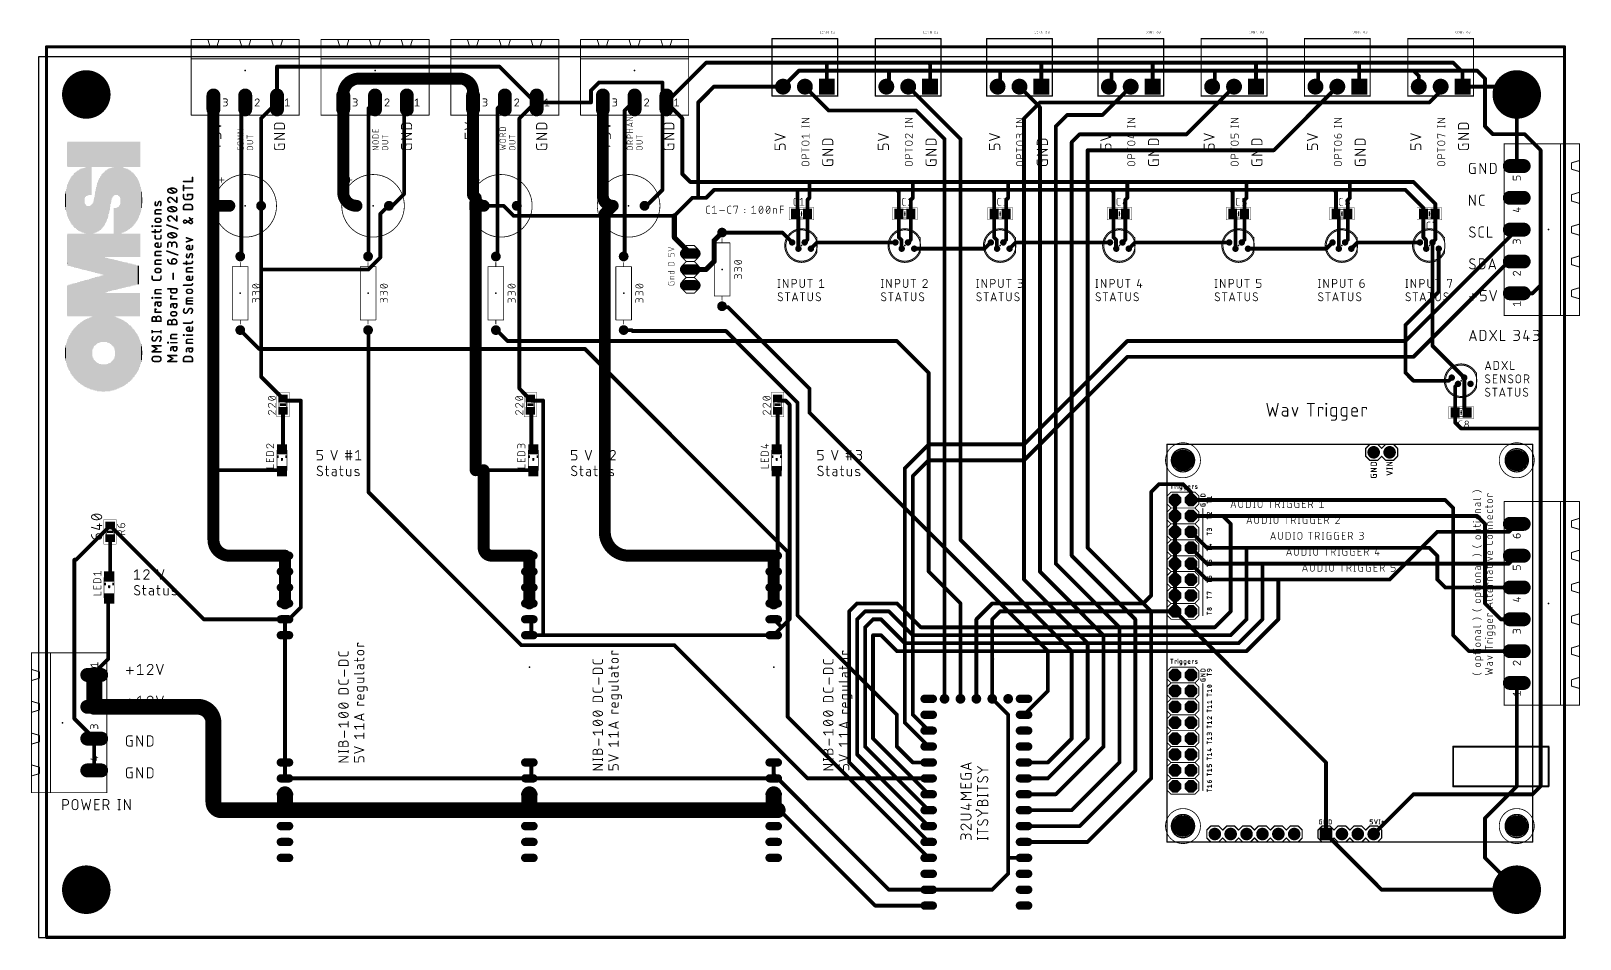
# Model space of a CAD drawing. Extents: x -9 to 239, y 2 to 147.
import ezdxf

# ---------------------------------------------------------------- set-up
doc = ezdxf.new("R2010")
doc.units = 0
for name, color, linetype in [('1', 12, 'CONTINUOUS'), ('16', 132, 'CONTINUOUS'), ('17', 110, 'CONTINUOUS'), ('18', 110, 'CONTINUOUS'), ('20', 53, 'CONTINUOUS'), ('21', 40, 'CONTINUOUS'), ('23', 53, 'CONTINUOUS'), ('25', 253, 'CONTINUOUS'), ('27', 253, 'CONTINUOUS'), ('29', 253, 'CONTINUOUS'), ('30', 253, 'CONTINUOUS'), ('31', 253, 'CONTINUOUS'), ('35', 253, 'CONTINUOUS'), ('39', 12, 'CONTINUOUS'), ('41', 12, 'CONTINUOUS'), ('42', 132, 'CONTINUOUS'), ('44', 253, 'CONTINUOUS'), ('51', 253, 'CONTINUOUS')]:
    doc.layers.add(name, color=color, linetype=linetype)

# ---------------------------------------------------------------- blocks, each defined once
blk = doc.blocks.new('RECT')
blk.add_solid([(-0.5, -0.5), (0.5, -0.5), (-0.5, 0.5), (0.5, 0.5)])
blk = doc.blocks.new('LONGP100')
at = {"const_width": 1}
blk.add_lwpolyline([(-0.5, 0), (0.5, 0)], dxfattribs=at)
at = {"const_width": 0.5}
for points in [[(-0.5, 0.25, 1), (-0.5, -0.25)], [(0.5, -0.25, 1), (0.5, 0.25)]]:
    blk.add_lwpolyline(points, format="xyb", dxfattribs=at)
blk = doc.blocks.new('ROUNDP')
at = {"const_width": 0.5}
blk.add_lwpolyline([(0, -0.25, 1), (0, 0.25, 1), (0, -0.25)], format="xyb", dxfattribs=at)
blk = doc.blocks.new('OCTAGONP')
at = {"const_width": 0.5}
blk.add_lwpolyline([(-0.25, -0.1036), (-0.25, 0.1036), (-0.1036, 0.25), (0.1036, 0.25), (0.25, 0.1036), (0.25, -0.1036), (0.1036, -0.25), (-0.1036, -0.25), (-0.25, -0.1036), (-0.25, 0.1036)], dxfattribs=at)
blk = doc.blocks.new('SQUAREP')
blk.add_solid([(-0.5, -0.5), (0.5, -0.5), (-0.5, 0.5), (0.5, 0.5)])
blk = doc.blocks.new('ROUNDV')
at = {"const_width": 0.5}
blk.add_lwpolyline([(0, -0.25, 1), (0, 0.25, 1), (0, -0.25)], format="xyb", dxfattribs=at)

msp = doc.modelspace()

# ---------------------------------------------------------------- linework, layer by layer
at = {"layer": '1'}
for points, const_width in [([(30.48, 141.605), (66.04, 141.605)], 0.6096), ([(30.48, 135.89), (30.48, 141.605)], 0.6096), ([(66.04, 141.605), (71.755, 135.89)], 0.6096), ([(111.338, 138.407), (113.901, 140.97)], 0.6096), ([(113.901, 140.97), (128.27, 140.97)], 0.6096), ([(128.27, 140.97), (146.05, 140.97)], 0.6096), ([(128.27, 138.829), (128.27, 140.97)], 0.6096), ([(146.05, 140.97), (163.83, 140.97)], 0.6096), ([(146.05, 138.829), (146.05, 140.97)], 0.6096), ([(163.83, 140.97), (180.34, 140.97)], 0.6096), ([(163.83, 138.829), (163.83, 140.97)], 0.6096), ([(180.34, 140.97), (196.85, 140.97)], 0.6096), ([(180.34, 138.829), (180.34, 140.97)], 0.6096), ([(196.85, 140.97), (212.09, 140.97)], 0.6096), ([(196.85, 138.829), (196.85, 140.97)], 0.6096), ([(212.938, 140.122), (212.09, 140.97)], 0.6096), ([(212.09, 140.97), (222.25, 140.97)], 0.6096), ([(222.25, 140.97), (223.52, 139.7)], 0.6096), ([(43.6033, 139.7), (59.69, 139.7)], 1.905), ([(81.915, 139.065), (80.645, 137.795)], 0.6096), ([(92.075, 139.065), (81.915, 139.065)], 0.6096), ([(92.075, 135.89), (92.075, 139.065)], 0.6096), ([(97.79, 135.89), (100.307, 138.407)], 0.6096), ([(100.307, 138.407), (111.338, 138.407)], 0.6096), ([(127.848, 138.407), (128.27, 138.829)], 0.6096), ([(145.628, 138.407), (146.05, 138.829)], 0.6096), ([(163.408, 138.407), (163.83, 138.829)], 0.6096), ([(179.918, 138.407), (180.34, 138.829)], 0.6096), ([(196.428, 138.407), (196.85, 138.829)], 0.6096), ([(212.938, 140.122), (212.938, 138.407)], 0.6096), ([(216.438, 137.698), (216.438, 138.407)], 0.6096), ([(223.52, 139.7), (223.52, 132.08)], 0.6096), ([(20.32, 135.89), (20.32, 119.38)], 1.905), ([(25.4, 135.89), (24.765, 135.255)], 0.6096), ([(27.94, 133.35), (30.48, 135.89)], 0.6096), ([(41.0633, 135.89), (41.0633, 137.16)], 1.905), ([(41.0633, 135.89), (41.0633, 121.4967)], 1.905), ([(46.0375, 135.89), (45.085, 134.9375)], 0.6096), ([(46.0375, 135.89), (46.1433, 135.89)], 0.6096), ([(50.8, 135.89), (50.8, 121.285)], 0.6096), ([(50.8, 135.89), (51.2233, 135.89)], 0.6096), ([(61.8067, 137.5833), (61.8067, 135.89)], 1.905), ([(61.8067, 135.89), (61.8067, 121.0733)], 1.905), ([(66.675, 135.89), (65.7225, 134.9375)], 0.6096), ([(66.675, 135.89), (66.8867, 135.89)], 0.6096), ([(69.215, 133.35), (71.755, 135.89)], 0.6096), ([(71.755, 135.89), (71.9667, 135.89)], 0.6096), ([(80.645, 135.89), (71.9667, 135.89)], 0.6096), ([(80.645, 137.795), (80.645, 135.89)], 0.6096), ([(82.55, 135.89), (82.55, 120.9614)], 1.905), ([(87.3125, 135.89), (86.0425, 134.62)], 0.6096), ([(87.3125, 135.89), (87.63, 135.89)], 0.6096), ([(92.075, 135.89), (92.075, 121.92)], 0.6096), ([(92.075, 135.89), (92.71, 135.89)], 0.6096), ([(92.71, 135.89), (95.25, 133.35)], 0.6096), ([(149.86, 133.35), (152.4, 135.89)], 0.6096), ([(152.4, 135.89), (214.63, 135.89)], 0.6096), ([(214.63, 135.89), (216.438, 137.698)], 0.6096), ([(24.765, 135.255), (24.765, 111.4425)], 0.6096), ([(45.085, 134.9375), (45.085, 111.4425)], 0.6096), ([(65.7225, 134.9375), (65.7225, 111.4425)], 0.6096), ([(86.0425, 134.62), (86.0425, 111.4425)], 0.6096), ([(27.94, 119.38), (27.94, 133.35)], 0.6096), ([(69.215, 119.38), (69.215, 133.35)], 0.6096), ([(95.25, 133.35), (95.25, 124.46)], 0.6096), ([(223.52, 132.08), (224.79, 130.81)], 0.6096), ([(224.79, 130.81), (229.87, 130.81)], 0.6096), ([(229.87, 130.81), (232.41, 128.27)], 0.6096), ([(232.41, 128.27), (232.41, 106.68)], 0.6096), ([(95.25, 124.46), (96.52, 123.19)], 0.6096), ([(50.8, 121.285), (48.895, 119.38)], 0.6096), ([(61.8067, 121.0733), (62.23, 120.65)], 1.905), ([(62.23, 120.65), (62.23, 77.1525)], 1.905), ([(92.075, 121.92), (89.535, 119.38)], 0.6096), ([(96.52, 123.19), (115.57, 123.19)], 0.6096), ([(100.33, 121.92), (99.06, 120.65)], 0.6096), ([(113.665, 121.92), (100.33, 121.92)], 0.6096), ([(129.54, 121.92), (113.665, 121.92)], 0.6096), ([(113.665, 121.92), (113.665, 118.425)], 0.6096), ([(115.57, 123.19), (132.08, 123.19)], 0.6096), ([(144.78, 121.92), (129.54, 121.92)], 0.6096), ([(129.54, 121.92), (129.86, 121.6)], 0.6096), ([(129.86, 121.6), (129.86, 118.11)], 0.6096), ([(132.08, 123.19), (147.32, 123.19)], 0.6096), ([(163.83, 121.92), (144.78, 121.92)], 0.6096), ([(144.78, 121.92), (145.1, 121.6)], 0.6096), ([(145.1, 121.6), (145.1, 118.11)], 0.6096), ([(147.32, 123.19), (166.37, 123.19)], 0.6096), ([(182.88, 121.92), (163.83, 121.92)], 0.6096), ([(163.83, 121.92), (164.15, 121.6)], 0.6096), ([(164.15, 121.6), (164.15, 118.11)], 0.6096), ([(166.37, 123.19), (185.42, 123.19)], 0.6096), ([(199.39, 121.92), (182.88, 121.92)], 0.6096), ([(182.88, 121.92), (183.2, 121.6)], 0.6096), ([(183.2, 121.6), (183.2, 118.11)], 0.6096), ([(185.42, 123.19), (201.93, 123.19)], 0.6096), ([(210.82, 121.92), (199.39, 121.92)], 0.6096), ([(199.39, 121.92), (199.71, 121.6)], 0.6096), ([(199.71, 121.6), (199.71, 118.11)], 0.6096), ([(201.93, 123.19), (212.09, 123.19)], 0.6096), ([(210.82, 121.92), (213.68, 119.06)], 0.6096), ([(212.09, 123.19), (215.58, 119.7)], 0.6096), ([(20.32, 119.38), (22.86, 119.38)], 1.905), ([(20.32, 119.38), (20.32, 77.1525)], 1.905), ([(27.94, 119.38), (27.94, 109.22)], 0.6096), ([(43.2838, 119.38), (43.18, 119.38)], 0.6096), ([(46.99, 118.11), (48.26, 119.38)], 0.6096), ([(48.26, 119.38), (48.3638, 119.38)], 0.6096), ([(48.895, 119.38), (48.3638, 119.38)], 0.6096), ([(63.7076, 119.38), (63.5, 119.38)], 0.6096), ([(69.215, 119.38), (68.7876, 119.38)], 0.6096), ([(69.215, 119.38), (69.215, 90.17)], 0.6096), ([(84.1314, 119.38), (82.8614, 118.11)], 1.905), ([(82.8614, 118.11), (82.8614, 67.31)], 1.905), ([(89.535, 119.38), (89.2114, 119.38)], 0.6096), ([(93.98, 117.7925), (96.8375, 120.65)], 0.6096), ([(96.8375, 120.65), (97.79, 120.65)], 0.6096), ([(97.79, 120.65), (99.06, 120.65)], 0.6096), ([(115.57, 120.65), (115.25, 120.33)], 0.6096), ([(115.25, 120.33), (115.25, 118.11)], 0.6096), ([(132.08, 120.65), (131.76, 120.33)], 0.6096), ([(131.76, 120.33), (131.76, 118.11)], 0.6096), ([(147.32, 120.65), (147, 120.33)], 0.6096), ([(147, 120.33), (147, 118.11)], 0.6096), ([(166.37, 120.65), (166.05, 120.33)], 0.6096), ([(166.05, 120.33), (166.05, 118.11)], 0.6096), ([(185.42, 120.65), (185.1, 120.33)], 0.6096), ([(185.1, 120.33), (185.1, 118.11)], 0.6096), ([(201.93, 120.65), (201.61, 120.33)], 0.6096), ([(201.61, 120.33), (201.61, 118.11)], 0.6096), ([(213.68, 119.06), (213.68, 118.11)], 0.6096), ([(215.58, 119.7), (215.58, 118.11)], 0.6096), ([(46.99, 111.125), (46.99, 118.11)], 0.6096), ([(93.98, 117.7925), (93.98, 114.3)], 0.8128), ([(113.665, 118.425), (113.35, 118.11)], 0.6096), ([(113.35, 118.11), (113.8, 117.66)], 0.6096), ([(113.8, 117.66), (113.8, 112.53)], 0.6096), ([(115.25, 118.11), (115.25, 113.98)], 0.6096), ([(129.86, 118.11), (129.86, 114.3348)], 0.6096), ([(131.76, 118.11), (131.76, 113.98)], 0.6096), ([(145.1, 118.11), (145.1, 114.3348)], 0.6096), ([(147, 118.11), (147, 113.98)], 0.6096), ([(164.15, 118.11), (164.15, 114.3348)], 0.6096), ([(166.05, 118.11), (166.05, 113.98)], 0.6096), ([(183.2, 118.11), (183.65, 117.66)], 0.6096), ([(183.65, 117.66), (183.65, 112.53)], 0.6096), ([(185.1, 118.11), (185.1, 113.98)], 0.6096), ([(200.16, 117.66), (199.71, 118.11)], 0.6096), ([(200.16, 117.66), (200.16, 112.53)], 0.6096), ([(201.61, 118.11), (201.93, 118.43)], 0.6096), ([(201.61, 118.11), (201.61, 113.98)], 0.6096), ([(213.68, 118.11), (213.68, 114.3348)], 0.6096), ([(215.58, 118.11), (215.58, 113.98)], 0.6096), ([(93.98, 114.3), (96.52, 111.76)], 0.8128), ([(101.6, 115.1), (100.33, 113.83)], 0.8128), ([(100.33, 113.83), (100.33, 110.49)], 0.8128), ([(101.6, 115.1), (102.87, 115.1)], 0.6096), ([(102.87, 115.1), (103.61, 115.1)], 0.6096), ([(103.61, 115.1), (111.23, 115.1)], 0.6096), ([(111.23, 115.1), (112.8, 113.53)], 0.6096), ([(115.25, 113.98), (114.8, 113.53)], 0.6096), ([(129.86, 114.3348), (130.268, 113.9268)], 0.6096), ([(130.268, 113.9268), (130.268, 112.572)], 0.6096), ([(131.76, 113.98), (131.31, 113.53)], 0.6096), ([(145.1, 114.3348), (145.508, 113.9268)], 0.6096), ([(145.508, 113.9268), (145.508, 112.572)], 0.6096), ([(147, 113.98), (146.55, 113.53)], 0.6096), ([(164.15, 114.3348), (164.558, 113.9268)], 0.6096), ([(164.558, 113.9268), (164.558, 112.572)], 0.6096), ([(166.05, 113.98), (165.6, 113.53)], 0.6096), ([(185.1, 113.98), (184.65, 113.53)], 0.6096), ([(201.61, 113.98), (201.16, 113.53)], 0.6096), ([(210.82, 97.79), (228.6, 115.57)], 0.6096), ([(213.68, 114.3348), (214.088, 113.9268)], 0.6096), ([(214.088, 113.9268), (214.088, 112.572)], 0.6096), ([(215.58, 113.98), (215.13, 113.53)], 0.6096), ([(24.765, 111.4425), (24.6052, 111.29)], 0.6096), ([(45.085, 111.4425), (45.029, 111.29)], 0.6096), ([(45.085, 109.22), (46.99, 111.125)], 0.6096), ([(65.7225, 111.4425), (65.4528, 111.29)], 0.6096), ([(86.0425, 111.4425), (85.8767, 111.29)], 0.6096), ([(115.8, 112.53), (116.8, 113.53)], 0.6096), ([(116.8, 113.53), (129.31, 113.53)], 0.6096), ([(130.268, 112.572), (130.31, 112.53)], 0.6096), ([(132.31, 112.53), (143.55, 112.53)], 0.6096), ([(143.55, 112.53), (144.55, 113.53)], 0.6096), ([(145.508, 112.572), (145.55, 112.53)], 0.6096), ([(147.55, 112.53), (148.55, 113.53)], 0.6096), ([(148.55, 113.53), (163.6, 113.53)], 0.6096), ([(164.558, 112.572), (164.6, 112.53)], 0.6096), ([(166.6, 112.53), (167.6, 113.53)], 0.6096), ([(167.6, 113.53), (182.65, 113.53)], 0.6096), ([(185.65, 112.53), (198.16, 112.53)], 0.6096), ([(198.16, 112.53), (199.16, 113.53)], 0.6096), ([(202.16, 112.53), (203.16, 113.53)], 0.6096), ([(203.16, 113.53), (213.13, 113.53)], 0.6096), ([(214.088, 112.572), (214.13, 112.53)], 0.6096), ([(216.13, 112.53), (216.13, 105.64)], 0.6096), ([(27.94, 109.22), (27.94, 92.075)], 0.6096), ([(27.94, 109.22), (45.085, 109.22)], 0.6096), ([(99.06, 109.22), (96.52, 109.22)], 0.8128), ([(100.33, 110.49), (99.06, 109.22)], 0.8128), ([(212.09, 95.25), (227.33, 110.49)], 0.6096), ([(227.33, 110.49), (228.6, 110.49)], 0.6096), ([(232.41, 106.68), (231.14, 105.41)], 0.6096), ([(232.41, 106.68), (232.41, 83.82)], 0.6096), ([(216.13, 105.64), (210.82, 100.33)], 0.6096), ([(231.14, 105.41), (228.6, 105.41)], 0.6096), ([(101.6, 103.34), (101.7525, 103.1875)], 0.6096), ([(102.5525, 103.1875), (101.7525, 103.1875)], 0.6096), ([(115.57, 90.17), (102.5525, 103.1875)], 0.6096), ([(45.085, 99.3775), (45.029, 99.53)], 0.6096), ([(45.085, 99.3775), (45.085, 73.66)], 0.6096), ([(87.1467, 99.53), (85.8767, 99.53)], 0.6096), ([(87.3125, 99.3775), (87.1467, 99.53)], 0.6096), ([(87.3125, 99.3775), (102.235, 99.3775)], 0.6096), ([(102.235, 99.3775), (113.665, 87.9475)], 0.6096), ([(149.86, 81.28), (166.37, 97.79)], 0.6096), ([(166.37, 97.79), (210.82, 97.79)], 0.6096), ([(149.86, 78.74), (166.37, 95.25)], 0.6096), ([(166.37, 95.25), (212.09, 95.25)], 0.6096), ([(27.94, 92.075), (31.115, 88.9)], 0.6096), ([(210.82, 92.71), (212.09, 91.44)], 0.6096), ([(212.09, 91.44), (217.71, 91.44)], 0.6096), ([(217.71, 91.44), (218.21, 91.94)], 0.6096), ([(220.21, 91.94), (220.21, 86.81)], 0.6096), ([(31.115, 88.9), (31.4322, 88.63)], 0.6096), ([(69.215, 90.17), (70.485, 88.9)], 0.6096), ([(70.485, 88.9), (70.9611, 88.63)], 0.6096), ([(115.57, 86.36), (115.57, 90.17)], 0.6096), ([(219.21, 90.94), (218.76, 90.49)], 0.6096), ([(218.76, 90.49), (218.76, 86.36)], 0.6096), ([(31.75, 88.265), (31.4322, 88.63)], 0.6096), ([(31.4325, 86.36), (31.4322, 86.63)], 0.6096), ([(31.4325, 80.645), (31.4325, 86.36)], 0.6096), ([(34.29, 88.265), (31.75, 88.265)], 0.6096), ([(34.29, 55.245), (34.29, 88.265)], 0.6096), ([(71.12, 88.265), (70.9611, 88.63)], 0.6096), ([(71.12, 86.36), (70.9611, 86.63)], 0.6096), ([(73.025, 88.265), (71.12, 88.265)], 0.6096), ([(71.12, 80.645), (71.12, 86.36)], 0.6096), ([(73.025, 50.8), (73.025, 88.265)], 0.6096), ([(110.49, 88.265), (110.49, 88.63)], 0.6096), ([(111.76, 88.265), (110.49, 88.265)], 0.6096), ([(110.49, 86.36), (110.49, 86.63)], 0.6096), ([(110.49, 80.645), (110.49, 86.36)], 0.6096), ([(112.395, 87.63), (111.76, 88.265)], 0.6096), ([(112.395, 53.34), (112.395, 87.63)], 0.6096), ([(113.665, 87.9475), (113.665, 53.975)], 0.6096), ([(139.7, 62.23), (115.57, 86.36)], 0.6096), ([(218.76, 84.77), (218.76, 86.36)], 0.6096), ([(220.21, 86.81), (220.66, 86.36)], 0.6096), ([(219.71, 83.82), (218.76, 84.77)], 0.6096), ([(232.41, 83.82), (219.71, 83.82)], 0.6096), ([(232.41, 83.82), (232.41, 26.67)], 0.6096), ([(31.4325, 80.645), (31.2746, 80.49)], 0.6096), ([(71.12, 80.645), (71.4365, 80.49)], 0.6096), ([(110.49, 80.645), (110.3324, 80.49)], 0.6096), ([(130.81, 77.47), (134.62, 81.28)], 0.6096), ([(134.62, 81.28), (149.86, 81.28)], 0.6096), ([(20.32, 77.1525), (20.32, 66.04)], 1.905), ([(20.32, 77.1525), (31.115, 77.1525)], 0.6096), ([(31.115, 77.1525), (31.2746, 76.99)], 0.6096), ([(62.23, 77.1525), (63.5, 77.1525)], 0.6096), ([(63.5, 77.1525), (63.5, 64.77)], 1.905), ([(63.5, 77.1525), (71.12, 77.1525)], 0.6096), ([(71.12, 77.1525), (71.4365, 76.99)], 0.6096), ([(110.49, 76.835), (110.3324, 76.99)], 0.6096), ([(110.49, 64.135), (110.49, 76.835)], 0.6096), ([(132.08, 76.2), (134.62, 78.74)], 0.6096), ([(134.62, 78.74), (149.86, 78.74)], 0.6096), ([(170.18, 73.66), (171.45, 74.93)], 0.6096), ([(171.45, 74.93), (175.26, 74.93)], 0.6096), ([(175.26, 74.93), (176.53, 73.66)], 0.6096), ([(45.085, 73.66), (69.5325, 49.2125)], 0.6096), ([(170.18, 57.15), (170.18, 73.66)], 0.6096), ([(173.99, 69.85), (173.99, 72.39)], 0.6096), ([(176.53, 73.66), (176.53, 72.39)], 0.6096), ([(176.53, 72.39), (217.17, 72.39)], 0.6096), ([(217.17, 72.39), (218.44, 71.12)], 0.6096), ([(173.99, 67.31), (173.99, 69.85)], 0.6096), ([(181.61, 69.85), (176.53, 69.85)], 0.6096), ([(176.53, 69.85), (215.9, 69.85)], 0.6096), ([(182.88, 68.58), (181.61, 69.85)], 0.6096), ([(218.44, 71.12), (218.44, 50.8)], 0.6096), ([(3.81, 68.31), (-1.635, 62.865)], 0.6096), ([(18.78, 53.34), (3.81, 68.31)], 0.6096), ([(173.99, 64.77), (173.99, 67.31)], 0.6096), ([(182.88, 54.61), (182.88, 68.58)], 0.6096), ([(208.28, 59.69), (215.9, 67.31)], 0.6096), ([(220.98, 67.31), (227.33, 67.31)], 0.6096), ([(227.33, 67.31), (228.6, 68.58)], 0.6096), ([(3.81, 66.31), (3.81, 60.325)], 0.6096), ([(22.86, 63.5), (31.75, 63.5)], 1.905), ([(31.75, 63.5), (31.75, 60.96)], 1.905), ([(64.77, 63.5), (70.8025, 63.5)], 1.905), ([(70.8025, 63.5), (70.8025, 60.96)], 1.905), ([(86.6714, 63.5), (109.855, 63.5)], 1.905), ([(109.855, 63.5), (109.855, 60.96)], 1.905), ([(110.49, 64.135), (109.855, 63.5)], 0.6096), ([(173.99, 62.23), (173.99, 64.77)], 0.6096), ([(185.42, 53.34), (185.42, 64.77)], 0.6096), ([(-1.905, 62.865), (-1.905, 37.465)], 0.6096), ([(-1.635, 62.865), (-1.905, 62.865)], 0.6096), ([(31.75, 60.96), (31.75, 58.42)], 1.905), ([(70.8025, 60.96), (70.8025, 58.42)], 1.905), ([(109.855, 60.96), (109.855, 58.42)], 1.905), ([(173.99, 59.69), (173.99, 62.23)], 0.6096), ([(187.96, 53.34), (187.96, 62.23)], 0.6096), ([(213.36, 62.23), (217.17, 62.23)], 0.6096), ([(219.71, 62.23), (227.33, 62.23)], 0.6096), ([(227.33, 62.23), (228.6, 63.5)], 0.6096), ([(3.81, 60.325), (3.6524, 60.17)], 0.6096), ([(139.7, 55.88), (134.62, 60.96)], 0.6096), ([(173.99, 57.15), (173.99, 59.69)], 0.6096), ([(190.5, 53.34), (190.5, 59.69)], 0.6096), ([(190.5, 59.69), (208.28, 59.69)], 0.6096), ([(3.4925, 56.515), (3.6524, 56.67)], 0.6096), ([(31.75, 58.42), (31.75, 55.88)], 1.905), ([(70.8025, 58.42), (70.8025, 55.88)], 1.905), ([(109.855, 58.42), (109.855, 55.88)], 1.905), ([(168.91, 55.88), (170.18, 57.15)], 0.6096), ([(173.99, 54.61), (173.99, 57.15)], 0.6096), ([(222.25, 58.42), (228.6, 58.42)], 0.6096), ([(3.4925, 46.99), (3.4925, 56.515)], 0.6096), ([(31.75, 52.705), (34.29, 55.245)], 0.6096), ([(121.92, 54.61), (123.19, 55.88)], 0.6096), ([(123.19, 55.88), (129.54, 55.88)], 0.6096), ([(124.46, 54.61), (123.19, 53.34)], 0.6096), ([(128.27, 54.61), (124.46, 54.61)], 0.6096), ([(132.08, 50.8), (128.27, 54.61)], 0.6096), ([(129.54, 55.88), (133.35, 52.07)], 0.6096), ([(139.7, 53.34), (139.7, 55.88)], 0.6096), ([(142.24, 53.34), (144.78, 55.88)], 0.6096), ([(144.78, 55.88), (168.91, 55.88)], 0.6096), ([(144.78, 53.34), (146.05, 54.61)], 0.6096), ([(146.05, 54.61), (173.99, 54.61)], 0.6096), ([(180.34, 52.07), (182.88, 54.61)], 0.6096), ([(31.75, 53.34), (18.78, 53.34)], 0.6096), ([(31.75, 52.705), (31.75, 53.34)], 0.6096), ([(31.75, 52.705), (31.75, 50.8)], 0.6096), ([(71.12, 53.34), (70.8025, 53.34)], 0.6096), ([(71.12, 53.34), (71.12, 50.8)], 0.6096), ([(111.125, 52.07), (109.855, 53.34)], 0.6096), ([(109.855, 50.8), (111.125, 52.07)], 0.6096), ([(111.125, 52.07), (112.395, 53.34)], 0.6096), ([(113.665, 53.975), (129.54, 38.1)], 0.6096), ([(125.73, 53.34), (124.46, 52.07)], 0.6096), ([(127, 53.34), (125.73, 53.34)], 0.6096), ([(130.81, 49.53), (127, 53.34)], 0.6096), ([(133.35, 52.07), (180.34, 52.07)], 0.6096), ([(185.42, 53.34), (182.88, 50.8)], 0.6096), ([(187.96, 53.34), (184.15, 49.53)], 0.6096), ([(185.42, 48.26), (190.5, 53.34)], 0.6096), ([(31.75, 50.8), (31.75, 30.48)], 0.6096), ([(69.5325, 49.2125), (93.98, 49.2125)], 0.6096), ([(71.12, 50.8), (70.8025, 50.8)], 0.6096), ([(73.025, 50.8), (71.12, 50.8)], 0.6096), ([(109.855, 50.8), (73.025, 50.8)], 0.6096), ([(93.98, 49.2125), (115.2525, 27.94)], 0.6096), ([(127, 50.8), (125.73, 50.8)], 0.6096), ([(129.54, 48.26), (127, 50.8)], 0.6096), ([(184.15, 49.53), (130.81, 49.53)], 0.6096), ([(182.88, 50.8), (132.08, 50.8)], 0.6096), ([(218.44, 50.8), (220.98, 48.26)], 0.6096), ([(1.905, 45.4025), (3.4925, 46.99)], 0.6096), ([(129.54, 48.26), (185.42, 48.26)], 0.6096), ([(139.7, 40.64), (139.7, 46.99)], 0.6096), ([(142.24, 40.64), (142.24, 46.99)], 0.6096), ([(144.78, 40.64), (144.78, 46.99)], 0.6096), ([(220.98, 48.26), (228.6, 48.26)], 0.6096), ([(1.27, 44.45), (1.27, 39.37)], 2.54), ([(1.905, 45.4025), (1.27, 44.45)], 0.6096), ([(1.27, 39.37), (17.78, 39.37)], 2.54), ([(147.32, 38.1), (144.78, 40.64)], 0.6096), ([(-1.905, 37.465), (1.27, 34.29)], 0.6096), ([(20.32, 36.83), (20.32, 24.13)], 2.54), ([(129.54, 38.1), (129.54, 33.02)], 0.6096), ([(147.32, 15.24), (147.32, 38.1)], 0.6096), ([(1.27, 34.29), (1.27, 29.21)], 0.6096), ([(129.54, 33.02), (132.08, 30.48)], 0.6096), ([(31.75, 30.48), (31.75, 27.94)], 0.6096), ([(71.12, 30.48), (70.8025, 30.48)], 0.6096), ([(71.12, 30.48), (71.12, 27.94)], 0.6096), ([(109.855, 30.48), (109.855, 28.575)], 0.6096), ([(132.08, 30.48), (134.62, 30.48)], 0.6096), ([(31.75, 27.94), (70.8025, 27.94)], 0.6096), ([(71.12, 27.94), (70.8025, 27.94)], 0.6096), ([(109.855, 27.94), (71.12, 27.94)], 0.6096), ([(109.855, 28.575), (109.855, 27.94)], 0.6096), ([(109.855, 28.575), (128.27, 10.16)], 0.6096), ([(115.2525, 27.94), (134.62, 27.94)], 0.6096), ([(31.75, 25.4), (31.75, 22.86)], 2.54), ([(70.8025, 25.4), (70.8025, 22.86)], 2.54), ([(109.855, 22.86), (109.855, 25.4)], 2.54), ([(212.09, 25.4), (205.74, 19.05)], 0.6096), ([(231.14, 25.4), (212.09, 25.4)], 0.6096), ([(232.41, 26.67), (231.14, 25.4)], 0.6096), ([(21.59, 22.86), (31.75, 22.86)], 2.54), ([(70.8025, 22.86), (31.75, 22.86)], 2.54), ([(109.855, 22.86), (70.8025, 22.86)], 2.54), ([(109.855, 22.86), (110.49, 22.86)], 2.54), ([(111.4425, 22.225), (110.49, 22.86)], 0.6096), ([(126.0475, 7.62), (111.4425, 22.225)], 0.6096), ([(147.32, 12.7), (147.32, 15.24)], 0.6096), ([(149.86, 15.24), (147.32, 15.24)], 0.6096), ([(149.225, 15.24), (149.86, 15.24)], 0.6096), ([(144.78, 10.16), (147.32, 12.7)], 0.6096), ([(128.27, 10.16), (134.62, 10.16)], 0.6096), ([(134.62, 10.16), (144.78, 10.16)], 0.6096), ([(134.62, 7.62), (126.0475, 7.62)], 0.6096)]:
    msp.add_lwpolyline(points, dxfattribs=dict(at, const_width=const_width))
for points, const_width in [([(30.48, 141.7574, 1), (30.48, 141.4526)], 0.3048), ([(30.6324, 141.605, 1), (30.3276, 141.605)], 0.3048), ([(66.1478, 141.7128, 1), (65.9322, 141.4972)], 0.3048), ([(66.04, 141.4526, 1), (66.04, 141.7574)], 0.3048), ([(113.901, 141.1224, 1), (113.901, 140.8176)], 0.3048), ([(114.0088, 140.8622, 1), (113.7932, 141.0778)], 0.3048), ([(128.27, 141.1224, 1), (128.27, 140.8176)], 0.3048), ([(128.4224, 140.97, 1), (128.1176, 140.97)], 0.3048), ([(128.27, 140.8176, 1), (128.27, 141.1224)], 0.3048), ([(146.05, 141.1224, 1), (146.05, 140.8176)], 0.3048), ([(146.2024, 140.97, 1), (145.8976, 140.97)], 0.3048), ([(146.05, 140.8176, 1), (146.05, 141.1224)], 0.3048), ([(163.83, 141.1224, 1), (163.83, 140.8176)], 0.3048), ([(163.9824, 140.97, 1), (163.6776, 140.97)], 0.3048), ([(163.83, 140.8176, 1), (163.83, 141.1224)], 0.3048), ([(180.34, 141.1224, 1), (180.34, 140.8176)], 0.3048), ([(180.4924, 140.97, 1), (180.1876, 140.97)], 0.3048), ([(180.34, 140.8176, 1), (180.34, 141.1224)], 0.3048), ([(196.85, 141.1224, 1), (196.85, 140.8176)], 0.3048), ([(197.0024, 140.97, 1), (196.6976, 140.97)], 0.3048), ([(196.85, 140.8176, 1), (196.85, 141.1224)], 0.3048), ([(212.1978, 141.0778, 1), (211.9822, 140.8622)], 0.3048), ([(212.09, 141.1224, 1), (212.09, 140.8176)], 0.3048), ([(212.09, 140.8176, 1), (212.09, 141.1224)], 0.3048), ([(222.3578, 141.0778, 1), (222.1422, 140.8622)], 0.3048), ([(222.25, 140.8176, 1), (222.25, 141.1224)], 0.3048), ([(43.6033, 139.7, 0.4142), (41.0633, 137.16)], 1.905), ([(43.6033, 140.1763, 1), (43.6033, 139.2238)], 0.9525), ([(43.6033, 139.2238, 1), (43.6033, 140.1763)], 0.9525), ([(61.8067, 137.5833, 0.4142), (59.69, 139.7)], 1.905), ([(59.69, 140.1763, 1), (59.69, 139.2238)], 0.9525), ([(59.69, 139.2238, 1), (59.69, 140.1763)], 0.9525), ([(81.915, 139.2174, 1), (81.915, 138.9126)], 0.3048), ([(82.0228, 138.9572, 1), (81.8072, 139.1728)], 0.3048), ([(92.2274, 139.065, 1), (91.9226, 139.065)], 0.3048), ([(92.075, 138.9126, 1), (92.075, 139.2174)], 0.3048), ([(100.307, 138.5594, 1), (100.307, 138.2546)], 0.3048), ([(100.4148, 138.2992, 1), (100.1992, 138.5148)], 0.3048), ([(111.2302, 138.5148, 1), (111.4458, 138.2992)], 0.3048), ([(111.338, 138.2546, 1), (111.338, 138.5594)], 0.3048), ([(127.7402, 138.5148, 1), (127.9558, 138.2992)], 0.3048), ([(128.1176, 138.829, 1), (128.4224, 138.829)], 0.3048), ([(128.3778, 138.7212, 1), (128.1622, 138.9368)], 0.3048), ([(145.5202, 138.5148, 1), (145.7358, 138.2992)], 0.3048), ([(145.8976, 138.829, 1), (146.2024, 138.829)], 0.3048), ([(146.1578, 138.7212, 1), (145.9422, 138.9368)], 0.3048), ([(163.3002, 138.5148, 1), (163.5158, 138.2992)], 0.3048), ([(163.6776, 138.829, 1), (163.9824, 138.829)], 0.3048), ([(163.9378, 138.7212, 1), (163.7222, 138.9368)], 0.3048), ([(179.8102, 138.5148, 1), (180.0258, 138.2992)], 0.3048), ([(180.1876, 138.829, 1), (180.4924, 138.829)], 0.3048), ([(180.4478, 138.7212, 1), (180.2322, 138.9368)], 0.3048), ([(196.3202, 138.5148, 1), (196.5358, 138.2992)], 0.3048), ([(196.6976, 138.829, 1), (197.0024, 138.829)], 0.3048), ([(196.9578, 138.7212, 1), (196.7422, 138.9368)], 0.3048), ([(213.0904, 140.122, 1), (212.7856, 140.122)], 0.3048), ([(212.8302, 140.0142, 1), (213.0458, 140.2298)], 0.3048), ([(216.5904, 138.407, 1), (216.2856, 138.407)], 0.3048), ([(223.6724, 139.7, 1), (223.3676, 139.7)], 0.3048), ([(223.4122, 139.5922, 1), (223.6278, 139.8078)], 0.3048), ([(20.7963, 135.89, 1), (19.8438, 135.89)], 0.9525), ([(25.5078, 135.7822, 1), (25.2922, 135.9978)], 0.3048), ([(30.5878, 135.7822, 1), (30.3722, 135.9978)], 0.3048), ([(41.5396, 137.16, 1), (40.5871, 137.16)], 0.9525), ([(40.5871, 137.16, 1), (41.5396, 137.16)], 0.9525), ([(41.5396, 135.89, 1), (40.5871, 135.89)], 0.9525), ([(40.5871, 135.89, 1), (41.5396, 135.89)], 0.9525), ([(46.0375, 136.0424, 1), (46.0375, 135.7376)], 0.3048), ([(46.1453, 135.7822, 1), (45.9297, 135.9978)], 0.3048), ([(46.1433, 135.7376, 1), (46.1433, 136.0424)], 0.3048), ([(50.9524, 135.89, 1), (50.6476, 135.89)], 0.3048), ([(50.8, 136.0424, 1), (50.8, 135.7376)], 0.3048), ([(51.2233, 135.7376, 1), (51.2233, 136.0424)], 0.3048), ([(62.2829, 137.5833, 1), (61.3304, 137.5833)], 0.9525), ([(61.3304, 137.5833, 1), (62.2829, 137.5833)], 0.9525), ([(62.2829, 135.89, 1), (61.3304, 135.89)], 0.9525), ([(61.3304, 135.89, 1), (62.2829, 135.89)], 0.9525), ([(66.675, 136.0424, 1), (66.675, 135.7376)], 0.3048), ([(66.7828, 135.7822, 1), (66.5672, 135.9978)], 0.3048), ([(66.8867, 135.7376, 1), (66.8867, 136.0424)], 0.3048), ([(71.755, 136.0424, 1), (71.755, 135.7376)], 0.3048), ([(71.8628, 135.7822, 1), (71.6472, 135.9978)], 0.3048), ([(71.9667, 136.0424, 1), (71.9667, 135.7376)], 0.3048), ([(71.9667, 135.7376, 1), (71.9667, 136.0424)], 0.3048), ([(80.5372, 137.9028, 1), (80.7528, 137.6872)], 0.3048), ([(80.7974, 137.795, 1), (80.4926, 137.795)], 0.3048), ([(80.645, 135.7376, 1), (80.645, 136.0424)], 0.3048), ([(83.0262, 135.89, 1), (82.0737, 135.89)], 0.9525), ([(87.3125, 136.0424, 1), (87.3125, 135.7376)], 0.3048), ([(87.4203, 135.7822, 1), (87.2047, 135.9978)], 0.3048), ([(87.63, 135.7376, 1), (87.63, 136.0424)], 0.3048), ([(92.2274, 135.89, 1), (91.9226, 135.89)], 0.3048), ([(92.075, 136.0424, 1), (92.075, 135.7376)], 0.3048), ([(92.8178, 135.9978, 1), (92.6022, 135.7822)], 0.3048), ([(92.71, 135.7376, 1), (92.71, 136.0424)], 0.3048), ([(152.4, 136.0424, 1), (152.4, 135.7376)], 0.3048), ([(152.5078, 135.7822, 1), (152.2922, 135.9978)], 0.3048), ([(212.7856, 138.407, 1), (213.0904, 138.407)], 0.3048), ([(214.63, 135.7376, 1), (214.63, 136.0424)], 0.3048), ([(216.2856, 137.698, 1), (216.5904, 137.698)], 0.3048), ([(216.5458, 137.5902, 1), (216.3302, 137.8058)], 0.3048), ([(24.6572, 135.3628, 1), (24.8728, 135.1472)], 0.3048), ([(24.9174, 135.255, 1), (24.6126, 135.255)], 0.3048), ([(30.3276, 135.89, 1), (30.6324, 135.89)], 0.3048), ([(44.9772, 135.0453, 1), (45.1928, 134.8297)], 0.3048), ([(45.2374, 134.9375, 1), (44.9326, 134.9375)], 0.3048), ([(65.6147, 135.0453, 1), (65.8303, 134.8297)], 0.3048), ([(65.8749, 134.9375, 1), (65.5701, 134.9375)], 0.3048), ([(71.6472, 135.7822, 1), (71.8628, 135.9978)], 0.3048), ([(80.4926, 135.89, 1), (80.7974, 135.89)], 0.3048), ([(85.9347, 134.7278, 1), (86.1503, 134.5122)], 0.3048), ([(86.1949, 134.62, 1), (85.8901, 134.62)], 0.3048), ([(91.9226, 135.89, 1), (92.2274, 135.89)], 0.3048), ([(97.6822, 135.9978, 1), (97.8978, 135.7822)], 0.3048), ([(214.5222, 135.9978, 1), (214.7378, 135.7822)], 0.3048), ([(27.8322, 133.4578, 1), (28.0478, 133.2422)], 0.3048), ([(28.0924, 133.35, 1), (27.7876, 133.35)], 0.3048), ([(69.1072, 133.4578, 1), (69.3228, 133.2422)], 0.3048), ([(69.3674, 133.35, 1), (69.0626, 133.35)], 0.3048), ([(95.4024, 133.35, 1), (95.0976, 133.35)], 0.3048), ([(95.1422, 133.2422, 1), (95.3578, 133.4578)], 0.3048), ([(149.7522, 133.4578, 1), (149.9678, 133.2422)], 0.3048), ([(223.6278, 132.1878, 1), (223.4122, 131.9722)], 0.3048), ([(223.3676, 132.08, 1), (223.6724, 132.08)], 0.3048), ([(224.79, 130.9624, 1), (224.79, 130.6576)], 0.3048), ([(224.6822, 130.7022, 1), (224.8978, 130.9178)], 0.3048), ([(229.9778, 130.9178, 1), (229.7622, 130.7022)], 0.3048), ([(229.87, 130.6576, 1), (229.87, 130.9624)], 0.3048), ([(232.5624, 128.27, 1), (232.2576, 128.27)], 0.3048), ([(232.3022, 128.1622, 1), (232.5178, 128.3778)], 0.3048), ([(95.3578, 124.5678, 1), (95.1422, 124.3522)], 0.3048), ([(95.0976, 124.46, 1), (95.4024, 124.46)], 0.3048), ([(41.0633, 121.4967, 0.4142), (43.18, 119.38)], 1.905), ([(41.5396, 121.4967, 1), (40.5871, 121.4967)], 0.9525), ([(40.5871, 121.4967, 1), (41.5396, 121.4967)], 0.9525), ([(50.6476, 121.285, 1), (50.9524, 121.285)], 0.3048), ([(50.9078, 121.1772, 1), (50.6922, 121.3928)], 0.3048), ([(61.3304, 121.0733, 1), (62.2829, 121.0733)], 0.9525), ([(62.1434, 121.4101, 1), (61.4699, 120.7366)], 0.9525), ([(62.23, 120.65, 0.4142), (63.5, 119.38)], 1.905), ([(62.7063, 120.65, 1), (61.7538, 120.65)], 0.9525), ([(62.7063, 120.65, 1), (61.7538, 120.65)], 0.9525), ([(61.8932, 120.3132, 1), (62.5668, 120.9868)], 0.9525), ([(82.55, 120.9614, 0.4142), (84.1314, 119.38)], 1.905), ([(83.0262, 120.9614, 1), (82.0737, 120.9614)], 0.9525), ([(82.0737, 120.9614, 1), (83.0262, 120.9614)], 0.9525), ([(91.9226, 121.92, 1), (92.2274, 121.92)], 0.3048), ([(92.1828, 121.8122, 1), (91.9672, 122.0278)], 0.3048), ([(96.52, 123.3424, 1), (96.52, 123.0376)], 0.3048), ([(96.4122, 123.0822, 1), (96.6278, 123.2978)], 0.3048), ([(100.33, 122.0724, 1), (100.33, 121.7676)], 0.3048), ([(100.4378, 121.8122, 1), (100.2222, 122.0278)], 0.3048), ([(113.665, 122.0724, 1), (113.665, 121.7676)], 0.3048), ([(113.8174, 121.92, 1), (113.5126, 121.92)], 0.3048), ([(113.665, 121.7676, 1), (113.665, 122.0724)], 0.3048), ([(115.57, 123.3424, 1), (115.57, 123.0376)], 0.3048), ([(115.57, 123.0376, 1), (115.57, 123.3424)], 0.3048), ([(129.6478, 122.0278, 1), (129.4322, 121.8122)], 0.3048), ([(129.54, 122.0724, 1), (129.54, 121.7676)], 0.3048), ([(129.54, 121.7676, 1), (129.54, 122.0724)], 0.3048), ([(130.0124, 121.6, 1), (129.7076, 121.6)], 0.3048), ([(129.7522, 121.4922, 1), (129.9678, 121.7078)], 0.3048), ([(132.08, 123.3424, 1), (132.08, 123.0376)], 0.3048), ([(132.08, 123.0376, 1), (132.08, 123.3424)], 0.3048), ([(144.8878, 122.0278, 1), (144.6722, 121.8122)], 0.3048), ([(144.78, 122.0724, 1), (144.78, 121.7676)], 0.3048), ([(144.78, 121.7676, 1), (144.78, 122.0724)], 0.3048), ([(145.2524, 121.6, 1), (144.9476, 121.6)], 0.3048), ([(144.9922, 121.4922, 1), (145.2078, 121.7078)], 0.3048), ([(147.32, 123.3424, 1), (147.32, 123.0376)], 0.3048), ([(147.32, 123.0376, 1), (147.32, 123.3424)], 0.3048), ([(163.9378, 122.0278, 1), (163.7222, 121.8122)], 0.3048), ([(163.83, 122.0724, 1), (163.83, 121.7676)], 0.3048), ([(163.83, 121.7676, 1), (163.83, 122.0724)], 0.3048), ([(164.3024, 121.6, 1), (163.9976, 121.6)], 0.3048), ([(164.0422, 121.4922, 1), (164.2578, 121.7078)], 0.3048), ([(166.37, 123.3424, 1), (166.37, 123.0376)], 0.3048), ([(166.37, 123.0376, 1), (166.37, 123.3424)], 0.3048), ([(182.9878, 122.0278, 1), (182.7722, 121.8122)], 0.3048), ([(182.88, 122.0724, 1), (182.88, 121.7676)], 0.3048), ([(182.88, 121.7676, 1), (182.88, 122.0724)], 0.3048), ([(183.3524, 121.6, 1), (183.0476, 121.6)], 0.3048), ([(183.0922, 121.4922, 1), (183.3078, 121.7078)], 0.3048), ([(185.42, 123.3424, 1), (185.42, 123.0376)], 0.3048), ([(185.42, 123.0376, 1), (185.42, 123.3424)], 0.3048), ([(199.4978, 122.0278, 1), (199.2822, 121.8122)], 0.3048), ([(199.39, 122.0724, 1), (199.39, 121.7676)], 0.3048), ([(199.39, 121.7676, 1), (199.39, 122.0724)], 0.3048), ([(199.8624, 121.6, 1), (199.5576, 121.6)], 0.3048), ([(199.6022, 121.4922, 1), (199.8178, 121.7078)], 0.3048), ([(201.93, 123.3424, 1), (201.93, 123.0376)], 0.3048), ([(201.93, 123.0376, 1), (201.93, 123.3424)], 0.3048), ([(210.9278, 122.0278, 1), (210.7122, 121.8122)], 0.3048), ([(210.82, 121.7676, 1), (210.82, 122.0724)], 0.3048), ([(212.1978, 123.2978, 1), (211.9822, 123.0822)], 0.3048), ([(212.09, 123.0376, 1), (212.09, 123.3424)], 0.3048), ([(20.32, 119.8563, 1), (20.32, 118.9038)], 0.9525), ([(20.7963, 119.38, 1), (19.8438, 119.38)], 0.9525), ([(19.8438, 119.38, 1), (20.7963, 119.38)], 0.9525), ([(22.86, 118.9038, 1), (22.86, 119.8563)], 0.9525), ([(28.0924, 119.38, 1), (27.7876, 119.38)], 0.3048), ([(27.7876, 119.38, 1), (28.0924, 119.38)], 0.3048), ([(43.18, 118.9038, 1), (43.18, 119.8563)], 0.9525), ([(43.18, 119.5324, 1), (43.18, 119.2276)], 0.3048), ([(43.2838, 119.2276, 1), (43.2838, 119.5324)], 0.3048), ([(48.26, 119.5324, 1), (48.26, 119.2276)], 0.3048), ([(48.3678, 119.2722, 1), (48.1522, 119.4878)], 0.3048), ([(48.3638, 119.5324, 1), (48.3638, 119.2276)], 0.3048), ([(48.3638, 119.2276, 1), (48.3638, 119.5324)], 0.3048), ([(48.7872, 119.4878, 1), (49.0028, 119.2722)], 0.3048), ([(48.895, 119.2276, 1), (48.895, 119.5324)], 0.3048), ([(63.5, 118.9038, 1), (63.5, 119.8563)], 0.9525), ([(63.5, 119.5324, 1), (63.5, 119.2276)], 0.3048), ([(63.7076, 119.2276, 1), (63.7076, 119.5324)], 0.3048), ([(68.7876, 119.5324, 1), (68.7876, 119.2276)], 0.3048), ([(69.3674, 119.38, 1), (69.0626, 119.38)], 0.3048), ([(69.0626, 119.38, 1), (69.3674, 119.38)], 0.3048), ([(69.215, 119.2276, 1), (69.215, 119.5324)], 0.3048), ([(82.5247, 118.4468, 1), (83.1982, 117.7732)], 0.9525), ([(83.3377, 118.11, 1), (82.3852, 118.11)], 0.9525), ([(84.4682, 119.0432, 1), (83.7947, 119.7168)], 0.9525), ([(84.1314, 118.9038, 1), (84.1314, 119.8563)], 0.9525), ([(89.2114, 119.5324, 1), (89.2114, 119.2276)], 0.3048), ([(89.4272, 119.4878, 1), (89.6428, 119.2722)], 0.3048), ([(89.535, 119.2276, 1), (89.535, 119.5324)], 0.3048), ([(96.8375, 120.8024, 1), (96.8375, 120.4976)], 0.3048), ([(96.9453, 120.5422, 1), (96.7297, 120.7578)], 0.3048), ([(97.79, 120.8024, 1), (97.79, 120.4976)], 0.3048), ([(97.79, 120.4976, 1), (97.79, 120.8024)], 0.3048), ([(98.9522, 120.7578, 1), (99.1678, 120.5422)], 0.3048), ([(99.06, 120.4976, 1), (99.06, 120.8024)], 0.3048), ([(115.1422, 120.4378, 1), (115.3578, 120.2222)], 0.3048), ([(115.4024, 120.33, 1), (115.0976, 120.33)], 0.3048), ([(115.6778, 120.5422, 1), (115.4622, 120.7578)], 0.3048), ([(131.6522, 120.4378, 1), (131.8678, 120.2222)], 0.3048), ([(131.9124, 120.33, 1), (131.6076, 120.33)], 0.3048), ([(132.1878, 120.5422, 1), (131.9722, 120.7578)], 0.3048), ([(146.8922, 120.4378, 1), (147.1078, 120.2222)], 0.3048), ([(147.1524, 120.33, 1), (146.8476, 120.33)], 0.3048), ([(147.4278, 120.5422, 1), (147.2122, 120.7578)], 0.3048), ([(165.9422, 120.4378, 1), (166.1578, 120.2222)], 0.3048), ([(166.2024, 120.33, 1), (165.8976, 120.33)], 0.3048), ([(166.4778, 120.5422, 1), (166.2622, 120.7578)], 0.3048), ([(184.9922, 120.4378, 1), (185.2078, 120.2222)], 0.3048), ([(185.2524, 120.33, 1), (184.9476, 120.33)], 0.3048), ([(185.5278, 120.5422, 1), (185.3122, 120.7578)], 0.3048), ([(201.5022, 120.4378, 1), (201.7178, 120.2222)], 0.3048), ([(201.7624, 120.33, 1), (201.4576, 120.33)], 0.3048), ([(202.0378, 120.5422, 1), (201.8222, 120.7578)], 0.3048), ([(213.8324, 119.06, 1), (213.5276, 119.06)], 0.3048), ([(213.5722, 118.9522, 1), (213.7878, 119.1678)], 0.3048), ([(215.7324, 119.7, 1), (215.4276, 119.7)], 0.3048), ([(215.4722, 119.5922, 1), (215.6878, 119.8078)], 0.3048), ([(46.8822, 118.2178, 1), (47.0978, 118.0022)], 0.3048), ([(47.1424, 118.11, 1), (46.8376, 118.11)], 0.3048), ([(94.1832, 117.7925, 1), (93.7768, 117.7925)], 0.4064), ([(93.8722, 117.9003, 1), (94.0878, 117.6847)], 0.3048), ([(113.4578, 118.2178, 1), (113.2422, 118.0022)], 0.3048), ([(113.2422, 118.2178, 1), (113.4578, 118.0022)], 0.3048), ([(113.5126, 118.425, 1), (113.8174, 118.425)], 0.3048), ([(113.7728, 118.3172, 1), (113.5572, 118.5328)], 0.3048), ([(113.9524, 117.66, 1), (113.6476, 117.66)], 0.3048), ([(113.6922, 117.5522, 1), (113.9078, 117.7678)], 0.3048), ([(115.4024, 118.11, 1), (115.0976, 118.11)], 0.3048), ([(115.0976, 118.11, 1), (115.4024, 118.11)], 0.3048), ([(130.0124, 118.11, 1), (129.7076, 118.11)], 0.3048), ([(129.7076, 118.11, 1), (130.0124, 118.11)], 0.3048), ([(131.9124, 118.11, 1), (131.6076, 118.11)], 0.3048), ([(131.6076, 118.11, 1), (131.9124, 118.11)], 0.3048), ([(145.2524, 118.11, 1), (144.9476, 118.11)], 0.3048), ([(144.9476, 118.11, 1), (145.2524, 118.11)], 0.3048), ([(147.1524, 118.11, 1), (146.8476, 118.11)], 0.3048), ([(146.8476, 118.11, 1), (147.1524, 118.11)], 0.3048), ([(164.3024, 118.11, 1), (163.9976, 118.11)], 0.3048), ([(163.9976, 118.11, 1), (164.3024, 118.11)], 0.3048), ([(166.2024, 118.11, 1), (165.8976, 118.11)], 0.3048), ([(165.8976, 118.11, 1), (166.2024, 118.11)], 0.3048), ([(183.3078, 118.2178, 1), (183.0922, 118.0022)], 0.3048), ([(183.0476, 118.11, 1), (183.3524, 118.11)], 0.3048), ([(183.8024, 117.66, 1), (183.4976, 117.66)], 0.3048), ([(183.5422, 117.5522, 1), (183.7578, 117.7678)], 0.3048), ([(185.2524, 118.11, 1), (184.9476, 118.11)], 0.3048), ([(184.9476, 118.11, 1), (185.2524, 118.11)], 0.3048), ([(199.8178, 118.2178, 1), (199.6022, 118.0022)], 0.3048), ([(199.5576, 118.11, 1), (199.8624, 118.11)], 0.3048), ([(200.3124, 117.66, 1), (200.0076, 117.66)], 0.3048), ([(200.0522, 117.5522, 1), (200.2678, 117.7678)], 0.3048), ([(201.5022, 118.2178, 1), (201.7178, 118.0022)], 0.3048), ([(201.7624, 118.11, 1), (201.4576, 118.11)], 0.3048), ([(201.4576, 118.11, 1), (201.7624, 118.11)], 0.3048), ([(202.0378, 118.3222, 1), (201.8222, 118.5378)], 0.3048), ([(213.8324, 118.11, 1), (213.5276, 118.11)], 0.3048), ([(213.5276, 118.11, 1), (213.8324, 118.11)], 0.3048), ([(215.7324, 118.11, 1), (215.4276, 118.11)], 0.3048), ([(215.4276, 118.11, 1), (215.7324, 118.11)], 0.3048), ([(94.1237, 114.4437, 1), (93.8363, 114.1563)], 0.4064), ([(93.7768, 114.3, 1), (94.1832, 114.3)], 0.4064), ([(100.5332, 113.83, 1), (100.1268, 113.83)], 0.4064), ([(100.1863, 113.9737, 1), (100.4737, 113.6863)], 0.4064), ([(101.7437, 114.9563, 1), (101.4563, 115.2437)], 0.4064), ([(101.6, 115.2524, 1), (101.6, 114.9476)], 0.3048), ([(102.87, 115.2524, 1), (102.87, 114.9476)], 0.3048), ([(102.87, 114.9476, 1), (102.87, 115.2524)], 0.3048), ([(103.61, 115.2524, 1), (103.61, 114.9476)], 0.3048), ([(103.61, 114.9476, 1), (103.61, 115.2524)], 0.3048), ([(111.3378, 115.2078, 1), (111.1222, 114.9922)], 0.3048), ([(111.23, 114.9476, 1), (111.23, 115.2524)], 0.3048), ([(115.0976, 113.98, 1), (115.4024, 113.98)], 0.3048), ([(115.3578, 113.8722, 1), (115.1422, 114.0878)], 0.3048), ([(129.9678, 114.4426, 1), (129.7522, 114.2271)], 0.3048), ([(129.7076, 114.3348, 1), (130.0124, 114.3348)], 0.3048), ([(130.4204, 113.9268, 1), (130.1156, 113.9268)], 0.3048), ([(130.1602, 113.8191, 1), (130.3758, 114.0346)], 0.3048), ([(131.6076, 113.98, 1), (131.9124, 113.98)], 0.3048), ([(131.8678, 113.8722, 1), (131.6522, 114.0878)], 0.3048), ([(145.2078, 114.4426, 1), (144.9922, 114.2271)], 0.3048), ([(144.9476, 114.3348, 1), (145.2524, 114.3348)], 0.3048), ([(145.6604, 113.9268, 1), (145.3556, 113.9268)], 0.3048), ([(145.4002, 113.8191, 1), (145.6158, 114.0346)], 0.3048), ([(146.8476, 113.98, 1), (147.1524, 113.98)], 0.3048), ([(147.1078, 113.8722, 1), (146.8922, 114.0878)], 0.3048), ([(164.2578, 114.4426, 1), (164.0422, 114.2271)], 0.3048), ([(163.9976, 114.3348, 1), (164.3024, 114.3348)], 0.3048), ([(164.7104, 113.9268, 1), (164.4056, 113.9268)], 0.3048), ([(164.4502, 113.8191, 1), (164.6658, 114.0346)], 0.3048), ([(165.8976, 113.98, 1), (166.2024, 113.98)], 0.3048), ([(166.1578, 113.8722, 1), (165.9422, 114.0878)], 0.3048), ([(184.9476, 113.98, 1), (185.2524, 113.98)], 0.3048), ([(185.2078, 113.8722, 1), (184.9922, 114.0878)], 0.3048), ([(201.4576, 113.98, 1), (201.7624, 113.98)], 0.3048), ([(201.7178, 113.8722, 1), (201.5022, 114.0878)], 0.3048), ([(213.7878, 114.4426, 1), (213.5722, 114.2271)], 0.3048), ([(213.5276, 114.3348, 1), (213.8324, 114.3348)], 0.3048), ([(214.2404, 113.9268, 1), (213.9356, 113.9268)], 0.3048), ([(213.9802, 113.8191, 1), (214.1958, 114.0346)], 0.3048), ([(215.4276, 113.98, 1), (215.7324, 113.98)], 0.3048), ([(215.6878, 113.8722, 1), (215.4722, 114.0878)], 0.3048), ([(228.7078, 115.4622, 1), (228.4922, 115.6778)], 0.3048), ([(24.5, 111.4002, 1), (24.7105, 111.1798)], 0.3048), ([(24.6126, 111.4425, 1), (24.9174, 111.4425)], 0.3048), ([(24.8702, 111.3323, 1), (24.6598, 111.5527)], 0.3048), ([(44.886, 111.3425, 1), (45.1721, 111.2375)], 0.3048), ([(44.9326, 111.4425, 1), (45.2374, 111.4425)], 0.3048), ([(45.2281, 111.39, 1), (44.9419, 111.495)], 0.3048), ([(47.0978, 111.0172, 1), (46.8822, 111.2328)], 0.3048), ([(65.3778, 111.4227, 1), (65.5279, 111.1573)], 0.3048), ([(65.5701, 111.4425, 1), (65.8749, 111.4425)], 0.3048), ([(65.7975, 111.3098, 1), (65.6475, 111.5752)], 0.3048), ([(85.7735, 111.4022, 1), (85.9798, 111.1778)], 0.3048), ([(85.8901, 111.4425, 1), (86.1949, 111.4425)], 0.3048), ([(86.1457, 111.3303, 1), (85.9393, 111.5547)], 0.3048), ([(96.3763, 111.6163, 1), (96.6637, 111.9037)], 0.4064), ([(112.6922, 113.4222, 1), (112.9078, 113.6378)], 0.3048), ([(113.6476, 112.53, 1), (113.9524, 112.53)], 0.3048), ([(114.6922, 113.6378, 1), (114.9078, 113.4222)], 0.3048), ([(115.6922, 112.6378, 1), (115.9078, 112.4222)], 0.3048), ([(116.8, 113.6824, 1), (116.8, 113.3776)], 0.3048), ([(116.9078, 113.4222, 1), (116.6922, 113.6378)], 0.3048), ([(129.31, 113.3776, 1), (129.31, 113.6824)], 0.3048), ([(130.3758, 112.6798, 1), (130.1602, 112.4642)], 0.3048), ([(130.1156, 112.572, 1), (130.4204, 112.572)], 0.3048), ([(130.2022, 112.4222, 1), (130.4178, 112.6378)], 0.3048), ([(131.2022, 113.6378, 1), (131.4178, 113.4222)], 0.3048), ([(132.31, 112.6824, 1), (132.31, 112.3776)], 0.3048), ([(143.4422, 112.6378, 1), (143.6578, 112.4222)], 0.3048), ([(143.55, 112.3776, 1), (143.55, 112.6824)], 0.3048), ([(144.6578, 113.4222, 1), (144.4422, 113.6378)], 0.3048), ([(145.6158, 112.6798, 1), (145.4002, 112.4642)], 0.3048), ([(145.3556, 112.572, 1), (145.6604, 112.572)], 0.3048), ([(145.4422, 112.4222, 1), (145.6578, 112.6378)], 0.3048), ([(146.4422, 113.6378, 1), (146.6578, 113.4222)], 0.3048), ([(147.4422, 112.6378, 1), (147.6578, 112.4222)], 0.3048), ([(148.55, 113.6824, 1), (148.55, 113.3776)], 0.3048), ([(148.6578, 113.4222, 1), (148.4422, 113.6378)], 0.3048), ([(163.6, 113.3776, 1), (163.6, 113.6824)], 0.3048), ([(164.6658, 112.6798, 1), (164.4502, 112.4642)], 0.3048), ([(164.4056, 112.572, 1), (164.7104, 112.572)], 0.3048), ([(164.4922, 112.4222, 1), (164.7078, 112.6378)], 0.3048), ([(165.4922, 113.6378, 1), (165.7078, 113.4222)], 0.3048), ([(166.4922, 112.6378, 1), (166.7078, 112.4222)], 0.3048), ([(167.6, 113.6824, 1), (167.6, 113.3776)], 0.3048), ([(167.7078, 113.4222, 1), (167.4922, 113.6378)], 0.3048), ([(182.65, 113.3776, 1), (182.65, 113.6824)], 0.3048), ([(183.4976, 112.53, 1), (183.8024, 112.53)], 0.3048), ([(184.5422, 113.6378, 1), (184.7578, 113.4222)], 0.3048), ([(185.65, 112.6824, 1), (185.65, 112.3776)], 0.3048), ([(198.0522, 112.6378, 1), (198.2678, 112.4222)], 0.3048), ([(198.16, 112.3776, 1), (198.16, 112.6824)], 0.3048), ([(199.2678, 113.4222, 1), (199.0522, 113.6378)], 0.3048), ([(200.0076, 112.53, 1), (200.3124, 112.53)], 0.3048), ([(201.0522, 113.6378, 1), (201.2678, 113.4222)], 0.3048), ([(202.0522, 112.6378, 1), (202.2678, 112.4222)], 0.3048), ([(203.16, 113.6824, 1), (203.16, 113.3776)], 0.3048), ([(203.2678, 113.4222, 1), (203.0522, 113.6378)], 0.3048), ([(213.13, 113.3776, 1), (213.13, 113.6824)], 0.3048), ([(214.1958, 112.6798, 1), (213.9802, 112.4642)], 0.3048), ([(213.9356, 112.572, 1), (214.2404, 112.572)], 0.3048), ([(214.0222, 112.4222, 1), (214.2378, 112.6378)], 0.3048), ([(215.0222, 113.6378, 1), (215.2378, 113.4222)], 0.3048), ([(216.2824, 112.53, 1), (215.9776, 112.53)], 0.3048), ([(28.0924, 109.22, 1), (27.7876, 109.22)], 0.3048), ([(27.94, 109.3724, 1), (27.94, 109.0676)], 0.3048), ([(27.7876, 109.22, 1), (28.0924, 109.22)], 0.3048), ([(44.9772, 109.3278, 1), (45.1928, 109.1122)], 0.3048), ([(45.085, 109.0676, 1), (45.085, 109.3724)], 0.3048), ([(46.8376, 111.125, 1), (47.1424, 111.125)], 0.3048), ([(96.52, 109.4232, 1), (96.52, 109.0168)], 0.4064), ([(98.9163, 109.3637, 1), (99.2037, 109.0763)], 0.4064), ([(99.06, 109.0168, 1), (99.06, 109.4232)], 0.4064), ([(100.1268, 110.49, 1), (100.5332, 110.49)], 0.4064), ([(100.4737, 110.3463, 1), (100.1863, 110.6337)], 0.4064), ([(227.33, 110.6424, 1), (227.33, 110.3376)], 0.3048), ([(227.4378, 110.3822, 1), (227.2222, 110.5978)], 0.3048), ([(228.6, 110.3376, 1), (228.6, 110.6424)], 0.3048), ([(232.5624, 106.68, 1), (232.2576, 106.68)], 0.3048), ([(232.2576, 106.68, 1), (232.5624, 106.68)], 0.3048), ([(232.5178, 106.5722, 1), (232.3022, 106.7878)], 0.3048), ([(215.9776, 105.64, 1), (216.2824, 105.64)], 0.3048), ([(216.2378, 105.5322, 1), (216.0222, 105.7478)], 0.3048), ([(228.6, 105.5624, 1), (228.6, 105.2576)], 0.3048), ([(231.0322, 105.5178, 1), (231.2478, 105.3022)], 0.3048), ([(231.14, 105.2576, 1), (231.14, 105.5624)], 0.3048), ([(101.7078, 103.4478, 1), (101.4922, 103.2322)], 0.3048), ([(101.7525, 103.3399, 1), (101.7525, 103.0351)], 0.3048), ([(101.6447, 103.0797, 1), (101.8603, 103.2953)], 0.3048), ([(102.6603, 103.2953, 1), (102.4447, 103.0797)], 0.3048), ([(102.5525, 103.0351, 1), (102.5525, 103.3399)], 0.3048), ([(45.1721, 99.5825, 1), (44.886, 99.4775)], 0.3048), ([(45.2374, 99.3775, 1), (44.9326, 99.3775)], 0.3048), ([(44.9419, 99.325, 1), (45.2281, 99.43)], 0.3048), ([(85.8767, 99.6824, 1), (85.8767, 99.3776)], 0.3048), ([(87.2498, 99.6422, 1), (87.0435, 99.4178)], 0.3048), ([(87.1467, 99.3776, 1), (87.1467, 99.6824)], 0.3048), ([(87.3125, 99.5299, 1), (87.3125, 99.2251)], 0.3048), ([(87.2093, 99.2653, 1), (87.4157, 99.4897)], 0.3048), ([(102.3428, 99.4853, 1), (102.1272, 99.2697)], 0.3048), ([(102.235, 99.2251, 1), (102.235, 99.5299)], 0.3048), ([(210.7122, 100.4378, 1), (210.9278, 100.2222)], 0.3048), ([(166.37, 97.9424, 1), (166.37, 97.6376)], 0.3048), ([(166.4778, 97.6822, 1), (166.2622, 97.8978)], 0.3048), ([(210.7122, 97.8978, 1), (210.9278, 97.6822)], 0.3048), ([(210.82, 97.6376, 1), (210.82, 97.9424)], 0.3048), ([(166.37, 95.4024, 1), (166.37, 95.0976)], 0.3048), ([(166.4778, 95.1422, 1), (166.2622, 95.3578)], 0.3048), ([(211.9822, 95.3578, 1), (212.1978, 95.1422)], 0.3048), ([(212.09, 95.0976, 1), (212.09, 95.4024)], 0.3048), ([(28.0478, 92.1828, 1), (27.8322, 91.9672)], 0.3048), ([(27.7876, 92.075, 1), (28.0924, 92.075)], 0.3048), ([(210.9278, 92.8178, 1), (210.7122, 92.6022)], 0.3048), ([(212.09, 91.5924, 1), (212.09, 91.2876)], 0.3048), ([(211.9822, 91.3322, 1), (212.1978, 91.5478)], 0.3048), ([(217.6022, 91.5478, 1), (217.8178, 91.3322)], 0.3048), ([(217.71, 91.2876, 1), (217.71, 91.5924)], 0.3048), ([(218.3178, 91.8322, 1), (218.1022, 92.0478)], 0.3048), ([(220.3624, 91.94, 1), (220.0576, 91.94)], 0.3048), ([(31.2138, 89.016, 1), (31.0162, 88.784)], 0.3048), ([(31.0072, 88.7922, 1), (31.2228, 89.0078)], 0.3048), ([(69.3228, 90.2778, 1), (69.1072, 90.0622)], 0.3048), ([(69.0626, 90.17, 1), (69.3674, 90.17)], 0.3048), ([(70.5602, 89.0326, 1), (70.4098, 88.7674)], 0.3048), ([(70.3772, 88.7922, 1), (70.5928, 89.0078)], 0.3048), ([(115.7224, 90.17, 1), (115.4176, 90.17)], 0.3048), ([(115.4622, 90.0622, 1), (115.6778, 90.2778)], 0.3048), ([(218.6522, 90.5978, 1), (218.8678, 90.3822)], 0.3048), ([(218.9124, 90.49, 1), (218.6076, 90.49)], 0.3048), ([(219.3178, 90.8322, 1), (219.1022, 91.0478)], 0.3048), ([(31.5471, 88.7301, 1), (31.3172, 88.5299)], 0.3048), ([(31.5846, 86.6302, 1), (31.2798, 86.6298)], 0.3048), ([(31.5849, 86.36, 1), (31.2801, 86.36)], 0.3048), ([(31.3334, 88.514, 1), (31.531, 88.746)], 0.3048), ([(31.75, 88.4174, 1), (31.75, 88.1126)], 0.3048), ([(31.6351, 88.1649, 1), (31.8649, 88.3651)], 0.3048), ([(34.4424, 88.265, 1), (34.1376, 88.265)], 0.3048), ([(34.29, 88.1126, 1), (34.29, 88.4174)], 0.3048), ([(71.1008, 88.6908, 1), (70.8213, 88.5692)], 0.3048), ([(71.0924, 86.7073, 1), (70.8297, 86.5527)], 0.3048), ([(70.8859, 88.4974, 1), (71.0363, 88.7626)], 0.3048), ([(71.12, 88.4174, 1), (71.12, 88.1126)], 0.3048), ([(71.2724, 86.36, 1), (70.9676, 86.36)], 0.3048), ([(70.9803, 88.2042, 1), (71.2597, 88.3258)], 0.3048), ([(73.1774, 88.265, 1), (72.8726, 88.265)], 0.3048), ([(73.025, 88.1126, 1), (73.025, 88.4174)], 0.3048), ([(110.6424, 88.63, 1), (110.3376, 88.63)], 0.3048), ([(110.49, 88.4174, 1), (110.49, 88.1126)], 0.3048), ([(110.3376, 88.265, 1), (110.6424, 88.265)], 0.3048), ([(110.6424, 86.63, 1), (110.3376, 86.63)], 0.3048), ([(110.6424, 86.36, 1), (110.3376, 86.36)], 0.3048), ([(111.8678, 88.3728, 1), (111.6522, 88.1572)], 0.3048), ([(111.76, 88.1126, 1), (111.76, 88.4174)], 0.3048), ([(112.5474, 87.63, 1), (112.2426, 87.63)], 0.3048), ([(112.2872, 87.5222, 1), (112.5028, 87.7378)], 0.3048), ([(113.8174, 87.9475, 1), (113.5126, 87.9475)], 0.3048), ([(113.5572, 87.8397, 1), (113.7728, 88.0553)], 0.3048), ([(115.6778, 86.4678, 1), (115.4622, 86.2522)], 0.3048), ([(218.9124, 86.36, 1), (218.6076, 86.36)], 0.3048), ([(220.3178, 86.9178, 1), (220.1022, 86.7022)], 0.3048), ([(220.0576, 86.81, 1), (220.3624, 86.81)], 0.3048), ([(31.2801, 86.3598, 1), (31.5849, 86.3602)], 0.3048), ([(70.9887, 86.2827, 1), (71.2513, 86.4373)], 0.3048), ([(110.3376, 86.36, 1), (110.6424, 86.36)], 0.3048), ([(115.4176, 86.36, 1), (115.7224, 86.36)], 0.3048), ([(218.8678, 84.8778, 1), (218.6522, 84.6622)], 0.3048), ([(218.6076, 86.36, 1), (218.9124, 86.36)], 0.3048), ([(218.6076, 84.77, 1), (218.9124, 84.77)], 0.3048), ([(220.5522, 86.2522, 1), (220.7678, 86.4678)], 0.3048), ([(219.71, 83.9724, 1), (219.71, 83.6676)], 0.3048), ([(219.6022, 83.7122, 1), (219.8178, 83.9278)], 0.3048), ([(232.5624, 83.82, 1), (232.2576, 83.82)], 0.3048), ([(232.2576, 83.82, 1), (232.5624, 83.82)], 0.3048), ([(232.41, 83.6676, 1), (232.41, 83.9724)], 0.3048), ([(31.1678, 80.5988, 1), (31.3813, 80.3812)], 0.3048), ([(31.2801, 80.645, 1), (31.5849, 80.645)], 0.3048), ([(31.5392, 80.5362, 1), (31.3258, 80.7538)], 0.3048), ([(71.187, 80.7819, 1), (71.053, 80.5081)], 0.3048), ([(70.9676, 80.645, 1), (71.2724, 80.645)], 0.3048), ([(71.3695, 80.3531, 1), (71.5035, 80.6269)], 0.3048), ([(110.2255, 80.5987, 1), (110.4392, 80.3813)], 0.3048), ([(110.3376, 80.645, 1), (110.6424, 80.645)], 0.3048), ([(110.5969, 80.5363, 1), (110.3831, 80.7537)], 0.3048), ([(134.62, 81.4324, 1), (134.62, 81.1276)], 0.3048), ([(134.7278, 81.1722, 1), (134.5122, 81.3878)], 0.3048), ([(149.7522, 81.3878, 1), (149.9678, 81.1722)], 0.3048), ([(149.86, 81.1276, 1), (149.86, 81.4324)], 0.3048), ([(20.7963, 77.1525, 1), (19.8438, 77.1525)], 0.9525), ([(19.8438, 77.1525, 1), (20.7963, 77.1525)], 0.9525), ([(20.32, 77.3049, 1), (20.32, 77.0001)], 0.3048), ([(31.2237, 77.2593, 1), (31.0063, 77.0457)], 0.3048), ([(31.115, 77.0001, 1), (31.115, 77.3049)], 0.3048), ([(31.1658, 76.8832, 1), (31.3833, 77.0968)], 0.3048), ([(61.7538, 77.1525, 1), (62.7063, 77.1525)], 0.9525), ([(62.23, 77.3049, 1), (62.23, 77.0001)], 0.3048), ([(63.9763, 77.1525, 1), (63.0237, 77.1525)], 0.9525), ([(63.5, 77.3049, 1), (63.5, 77.0001)], 0.3048), ([(63.5, 77.0001, 1), (63.5, 77.3049)], 0.3048), ([(71.1896, 77.2881, 1), (71.0504, 77.0169)], 0.3048), ([(71.12, 77.0001, 1), (71.12, 77.3049)], 0.3048), ([(71.3669, 76.8544, 1), (71.5061, 77.1256)], 0.3048), ([(110.4392, 77.0987, 1), (110.2255, 76.8813)], 0.3048), ([(110.6424, 76.835, 1), (110.3376, 76.835)], 0.3048), ([(110.3831, 76.7263, 1), (110.5969, 76.9437)], 0.3048), ([(130.7022, 77.5778, 1), (130.9178, 77.3622)], 0.3048), ([(134.62, 78.8924, 1), (134.62, 78.5876)], 0.3048), ([(134.7278, 78.6322, 1), (134.5122, 78.8478)], 0.3048), ([(149.7522, 78.8478, 1), (149.9678, 78.6322)], 0.3048), ([(149.86, 78.5876, 1), (149.86, 78.8924)], 0.3048), ([(131.9722, 76.3078, 1), (132.1878, 76.0922)], 0.3048), ([(171.45, 75.0824, 1), (171.45, 74.7776)], 0.3048), ([(171.5578, 74.8222, 1), (171.3422, 75.0378)], 0.3048), ([(175.3678, 75.0378, 1), (175.1522, 74.8222)], 0.3048), ([(175.26, 74.7776, 1), (175.26, 75.0824)], 0.3048), ([(45.1928, 73.7678, 1), (44.9772, 73.5522)], 0.3048), ([(44.9326, 73.66, 1), (45.2374, 73.66)], 0.3048), ([(170.0722, 73.7678, 1), (170.2878, 73.5522)], 0.3048), ([(170.3324, 73.66, 1), (170.0276, 73.66)], 0.3048), ([(174.1424, 72.39, 1), (173.8376, 72.39)], 0.3048), ([(176.6824, 73.66, 1), (176.3776, 73.66)], 0.3048), ([(176.53, 72.5424, 1), (176.53, 72.2376)], 0.3048), ([(176.3776, 72.39, 1), (176.6824, 72.39)], 0.3048), ([(176.4222, 73.5522, 1), (176.6378, 73.7678)], 0.3048), ([(217.2778, 72.4978, 1), (217.0622, 72.2822)], 0.3048), ([(217.17, 72.2376, 1), (217.17, 72.5424)], 0.3048), ([(174.1424, 69.85, 1), (173.8376, 69.85)], 0.3048), ([(173.8376, 69.85, 1), (174.1424, 69.85)], 0.3048), ([(176.53, 70.0024, 1), (176.53, 69.6976)], 0.3048), ([(176.53, 70.0024, 1), (176.53, 69.6976)], 0.3048), ([(181.7178, 69.9578, 1), (181.5022, 69.7422)], 0.3048), ([(181.61, 69.6976, 1), (181.61, 70.0024)], 0.3048), ([(215.9, 69.6976, 1), (215.9, 70.0024)], 0.3048), ([(218.5924, 71.12, 1), (218.2876, 71.12)], 0.3048), ([(218.3322, 71.0122, 1), (218.5478, 71.2278)], 0.3048), ([(3.9178, 68.4178, 1), (3.7022, 68.2022)], 0.3048), ([(3.9178, 68.2022, 1), (3.7022, 68.4178)], 0.3048), ([(20.32, 66.04, 0.4142), (22.86, 63.5)], 1.905), ([(20.7963, 66.04, 1), (19.8438, 66.04)], 0.9525), ([(82.8614, 67.31, 0.4142), (86.6714, 63.5)], 1.905), ([(83.3377, 67.31, 1), (82.3852, 67.31)], 0.9525), ([(82.3852, 67.31, 1), (83.3377, 67.31)], 0.9525), ([(174.1424, 67.31, 1), (173.8376, 67.31)], 0.3048), ([(173.8376, 67.31, 1), (174.1424, 67.31)], 0.3048), ([(183.0324, 68.58, 1), (182.7276, 68.58)], 0.3048), ([(182.7722, 68.4722, 1), (182.9878, 68.6878)], 0.3048), ([(216.0078, 67.2022, 1), (215.7922, 67.4178)], 0.3048), ([(220.98, 67.4624, 1), (220.98, 67.1576)], 0.3048), ([(227.2222, 67.4178, 1), (227.4378, 67.2022)], 0.3048), ([(227.33, 67.1576, 1), (227.33, 67.4624)], 0.3048), ([(228.7078, 68.4722, 1), (228.4922, 68.6878)], 0.3048), ([(3.9624, 66.31, 1), (3.6576, 66.31)], 0.3048), ([(19.8438, 66.04, 1), (20.7963, 66.04)], 0.9525), ([(22.86, 63.9763, 1), (22.86, 63.0237)], 0.9525), ([(22.86, 63.0237, 1), (22.86, 63.9763)], 0.9525), ([(32.2263, 63.5, 1), (31.2737, 63.5)], 0.9525), ([(31.75, 63.0237, 1), (31.75, 63.9763)], 0.9525), ([(63.9763, 64.77, 1), (63.0237, 64.77)], 0.9525), ([(63.0237, 64.77, 1), (63.9763, 64.77)], 0.9525), ([(63.5, 64.77, 0.4142), (64.77, 63.5)], 1.905), ([(64.77, 63.9763, 1), (64.77, 63.0237)], 0.9525), ([(64.77, 63.0237, 1), (64.77, 63.9763)], 0.9525), ([(71.2788, 63.5, 1), (70.3263, 63.5)], 0.9525), ([(70.8025, 63.0237, 1), (70.8025, 63.9763)], 0.9525), ([(86.6714, 63.9763, 1), (86.6714, 63.0237)], 0.9525), ([(86.6714, 63.0237, 1), (86.6714, 63.9763)], 0.9525), ([(110.3312, 63.5, 1), (109.3788, 63.5)], 0.9525), ([(109.855, 63.0237, 1), (109.855, 63.9763)], 0.9525), ([(110.5978, 64.0272, 1), (110.3822, 64.2428)], 0.3048), ([(174.1424, 64.77, 1), (173.8376, 64.77)], 0.3048), ([(173.8376, 64.77, 1), (174.1424, 64.77)], 0.3048), ([(185.5724, 64.77, 1), (185.2676, 64.77)], 0.3048), ([(-1.7526, 62.865, 1), (-2.0574, 62.865)], 0.3048), ([(-1.905, 63.0174, 1), (-1.905, 62.7126)], 0.3048), ([(-1.7428, 62.9728, 1), (-1.5272, 62.7572)], 0.3048), ([(-1.635, 62.7126, 1), (-1.635, 63.0174)], 0.3048), ([(32.2263, 60.96, 1), (31.2737, 60.96)], 0.9525), ([(71.2788, 60.96, 1), (70.3263, 60.96)], 0.9525), ([(110.3312, 60.96, 1), (109.3788, 60.96)], 0.9525), ([(109.7472, 63.6078, 1), (109.9628, 63.3922)], 0.3048), ([(110.3376, 64.135, 1), (110.6424, 64.135)], 0.3048), ([(139.5922, 62.1222, 1), (139.8078, 62.3378)], 0.3048), ([(174.1424, 62.23, 1), (173.8376, 62.23)], 0.3048), ([(173.8376, 62.23, 1), (174.1424, 62.23)], 0.3048), ([(188.1124, 62.23, 1), (187.8076, 62.23)], 0.3048), ([(213.36, 62.3824, 1), (213.36, 62.0776)], 0.3048), ([(217.17, 62.0776, 1), (217.17, 62.3824)], 0.3048), ([(219.71, 62.3824, 1), (219.71, 62.0776)], 0.3048), ([(227.2222, 62.3378, 1), (227.4378, 62.1222)], 0.3048), ([(227.33, 62.0776, 1), (227.33, 62.3824)], 0.3048), ([(228.7078, 63.3922, 1), (228.4922, 63.6078)], 0.3048), ([(3.5455, 60.2787, 1), (3.7593, 60.0613)], 0.3048), ([(3.6576, 60.325, 1), (3.9624, 60.325)], 0.3048), ([(3.9169, 60.2163, 1), (3.7031, 60.4337)], 0.3048), ([(31.2737, 60.96, 1), (32.2263, 60.96)], 0.9525), ([(70.3263, 60.96, 1), (71.2788, 60.96)], 0.9525), ([(109.3788, 60.96, 1), (110.3312, 60.96)], 0.9525), ([(134.7278, 61.0678, 1), (134.5122, 60.8522)], 0.3048), ([(174.1424, 59.69, 1), (173.8376, 59.69)], 0.3048), ([(173.8376, 59.69, 1), (174.1424, 59.69)], 0.3048), ([(190.6524, 59.69, 1), (190.3476, 59.69)], 0.3048), ([(190.5, 59.8424, 1), (190.5, 59.5376)], 0.3048), ([(208.1722, 59.7978, 1), (208.3878, 59.5822)], 0.3048), ([(208.28, 59.5376, 1), (208.28, 59.8424)], 0.3048), ([(3.7585, 56.5606, 1), (3.5463, 56.7794)], 0.3048), ([(32.2263, 58.42, 1), (31.2737, 58.42)], 0.9525), ([(31.2737, 58.42, 1), (32.2263, 58.42)], 0.9525), ([(71.2788, 58.42, 1), (70.3263, 58.42)], 0.9525), ([(70.3263, 58.42, 1), (71.2788, 58.42)], 0.9525), ([(110.3312, 58.42, 1), (109.3788, 58.42)], 0.9525), ([(109.3788, 58.42, 1), (110.3312, 58.42)], 0.9525), ([(170.0276, 57.15, 1), (170.3324, 57.15)], 0.3048), ([(170.2878, 57.0422, 1), (170.0722, 57.2578)], 0.3048), ([(174.1424, 57.15, 1), (173.8376, 57.15)], 0.3048), ([(173.8376, 57.15, 1), (174.1424, 57.15)], 0.3048), ([(222.25, 58.5724, 1), (222.25, 58.2676)], 0.3048), ([(228.6, 58.2676, 1), (228.6, 58.5724)], 0.3048), ([(3.6449, 56.515, 1), (3.3401, 56.515)], 0.3048), ([(3.3864, 56.6244, 1), (3.5986, 56.4056)], 0.3048), ([(31.2737, 55.88, 1), (32.2263, 55.88)], 0.9525), ([(34.1376, 55.245, 1), (34.4424, 55.245)], 0.3048), ([(34.3978, 55.1372, 1), (34.1822, 55.3528)], 0.3048), ([(70.3263, 55.88, 1), (71.2788, 55.88)], 0.9525), ([(109.3788, 55.88, 1), (110.3312, 55.88)], 0.9525), ([(121.8122, 54.7178, 1), (122.0278, 54.5022)], 0.3048), ([(123.19, 56.0324, 1), (123.19, 55.7276)], 0.3048), ([(123.2978, 55.7722, 1), (123.0822, 55.9878)], 0.3048), ([(124.46, 54.7624, 1), (124.46, 54.4576)], 0.3048), ([(124.5678, 54.5022, 1), (124.3522, 54.7178)], 0.3048), ([(128.3778, 54.7178, 1), (128.1622, 54.5022)], 0.3048), ([(128.27, 54.4576, 1), (128.27, 54.7624)], 0.3048), ([(129.6478, 55.9878, 1), (129.4322, 55.7722)], 0.3048), ([(129.54, 55.7276, 1), (129.54, 56.0324)], 0.3048), ([(139.8524, 55.88, 1), (139.5476, 55.88)], 0.3048), ([(139.5922, 55.7722, 1), (139.8078, 55.9878)], 0.3048), ([(144.78, 56.0324, 1), (144.78, 55.7276)], 0.3048), ([(144.8878, 55.7722, 1), (144.6722, 55.9878)], 0.3048), ([(146.05, 54.7624, 1), (146.05, 54.4576)], 0.3048), ([(146.1578, 54.5022, 1), (145.9422, 54.7178)], 0.3048), ([(168.8022, 55.9878, 1), (169.0178, 55.7722)], 0.3048), ([(168.91, 55.7276, 1), (168.91, 56.0324)], 0.3048), ([(173.8376, 54.61, 1), (174.1424, 54.61)], 0.3048), ([(173.99, 54.4576, 1), (173.99, 54.7624)], 0.3048), ([(182.7276, 54.61, 1), (183.0324, 54.61)], 0.3048), ([(182.9878, 54.5022, 1), (182.7722, 54.7178)], 0.3048), ([(18.78, 53.4924, 1), (18.78, 53.1876)], 0.3048), ([(18.6722, 53.2322, 1), (18.8878, 53.4478)], 0.3048), ([(31.6422, 52.8128, 1), (31.8578, 52.5972)], 0.3048), ([(31.9024, 53.34, 1), (31.5976, 53.34)], 0.3048), ([(31.9024, 52.705, 1), (31.5976, 52.705)], 0.3048), ([(31.5976, 52.705, 1), (31.9024, 52.705)], 0.3048), ([(31.75, 53.1876, 1), (31.75, 53.4924)], 0.3048), ([(70.8025, 53.4924, 1), (70.8025, 53.1876)], 0.3048), ([(71.2724, 53.34, 1), (70.9676, 53.34)], 0.3048), ([(71.12, 53.1876, 1), (71.12, 53.4924)], 0.3048), ([(109.9628, 53.4478, 1), (109.7472, 53.2322)], 0.3048), ([(111.0172, 52.1778, 1), (111.2328, 51.9622)], 0.3048), ([(111.2328, 51.9622, 1), (111.0172, 52.1778)], 0.3048), ([(111.0172, 51.9622, 1), (111.2328, 52.1778)], 0.3048), ([(112.2426, 53.34, 1), (112.5474, 53.34)], 0.3048), ([(112.5028, 53.2322, 1), (112.2872, 53.4478)], 0.3048), ([(113.7728, 54.0828, 1), (113.5572, 53.8672)], 0.3048), ([(113.5126, 53.975, 1), (113.8174, 53.975)], 0.3048), ([(123.0822, 53.4478, 1), (123.2978, 53.2322)], 0.3048), ([(124.3522, 52.1778, 1), (124.5678, 51.9622)], 0.3048), ([(125.73, 53.4924, 1), (125.73, 53.1876)], 0.3048), ([(125.8378, 53.2322, 1), (125.6222, 53.4478)], 0.3048), ([(127.1078, 53.4478, 1), (126.8922, 53.2322)], 0.3048), ([(127, 53.1876, 1), (127, 53.4924)], 0.3048), ([(133.35, 52.2224, 1), (133.35, 51.9176)], 0.3048), ([(133.2422, 51.9622, 1), (133.4578, 52.1778)], 0.3048), ([(139.5476, 53.34, 1), (139.8524, 53.34)], 0.3048), ([(142.1322, 53.4478, 1), (142.3478, 53.2322)], 0.3048), ([(144.6722, 53.4478, 1), (144.8878, 53.2322)], 0.3048), ([(180.2322, 52.1778, 1), (180.4478, 51.9622)], 0.3048), ([(180.34, 51.9176, 1), (180.34, 52.2224)], 0.3048), ([(185.2676, 53.34, 1), (185.5724, 53.34)], 0.3048), ([(185.5278, 53.2322, 1), (185.3122, 53.4478)], 0.3048), ([(187.8076, 53.34, 1), (188.1124, 53.34)], 0.3048), ([(188.0678, 53.2322, 1), (187.8522, 53.4478)], 0.3048), ([(190.3476, 53.34, 1), (190.6524, 53.34)], 0.3048), ([(190.6078, 53.2322, 1), (190.3922, 53.4478)], 0.3048), ([(31.9024, 50.8, 1), (31.5976, 50.8)], 0.3048), ([(31.5976, 50.8, 1), (31.9024, 50.8)], 0.3048), ([(69.5325, 49.3649, 1), (69.5325, 49.0601)], 0.3048), ([(70.8025, 50.9524, 1), (70.8025, 50.6476)], 0.3048), ([(71.12, 50.9524, 1), (71.12, 50.6476)], 0.3048), ([(70.9676, 50.8, 1), (71.2724, 50.8)], 0.3048), ([(71.12, 50.6476, 1), (71.12, 50.9524)], 0.3048), ([(73.025, 50.9524, 1), (73.025, 50.6476)], 0.3048), ([(72.8726, 50.8, 1), (73.1774, 50.8)], 0.3048), ([(73.025, 50.6476, 1), (73.025, 50.9524)], 0.3048), ([(94.0878, 49.3203, 1), (93.8722, 49.1047)], 0.3048), ([(93.98, 49.0601, 1), (93.98, 49.3649)], 0.3048), ([(109.7472, 50.9078, 1), (109.9628, 50.6922)], 0.3048), ([(109.855, 50.6476, 1), (109.855, 50.9524)], 0.3048), ([(125.73, 50.9524, 1), (125.73, 50.6476)], 0.3048), ([(127.1078, 50.9078, 1), (126.8922, 50.6922)], 0.3048), ([(127, 50.6476, 1), (127, 50.9524)], 0.3048), ([(130.81, 49.6824, 1), (130.81, 49.3776)], 0.3048), ([(130.7022, 49.4222, 1), (130.9178, 49.6378)], 0.3048), ([(132.08, 50.9524, 1), (132.08, 50.6476)], 0.3048), ([(131.9722, 50.6922, 1), (132.1878, 50.9078)], 0.3048), ([(182.7722, 50.9078, 1), (182.9878, 50.6922)], 0.3048), ([(182.88, 50.6476, 1), (182.88, 50.9524)], 0.3048), ([(184.0422, 49.6378, 1), (184.2578, 49.4222)], 0.3048), ([(184.15, 49.3776, 1), (184.15, 49.6824)], 0.3048), ([(218.5478, 50.9078, 1), (218.3322, 50.6922)], 0.3048), ([(218.2876, 50.8, 1), (218.5924, 50.8)], 0.3048), ([(3.3401, 46.99, 1), (3.6449, 46.99)], 0.3048), ([(3.6003, 46.8822, 1), (3.3847, 47.0978)], 0.3048), ([(69.4247, 49.1047, 1), (69.6403, 49.3203)], 0.3048), ([(129.54, 48.4124, 1), (129.54, 48.1076)], 0.3048), ([(129.4322, 48.1522, 1), (129.6478, 48.3678)], 0.3048), ([(139.8524, 46.99, 1), (139.5476, 46.99)], 0.3048), ([(142.3924, 46.99, 1), (142.0876, 46.99)], 0.3048), ([(144.9324, 46.99, 1), (144.6276, 46.99)], 0.3048), ([(185.3122, 48.3678, 1), (185.5278, 48.1522)], 0.3048), ([(185.42, 48.1076, 1), (185.42, 48.4124)], 0.3048), ([(220.98, 48.4124, 1), (220.98, 48.1076)], 0.3048), ([(220.8722, 48.1522, 1), (221.0878, 48.3678)], 0.3048), ([(228.6, 48.1076, 1), (228.6, 48.4124)], 0.3048), ([(1.905, 44.45, 1), (0.635, 44.45)], 1.27), ([(1.1432, 44.5345, 1), (1.3968, 44.3655)], 0.3048), ([(1.7972, 45.5103, 1), (2.0128, 45.2947)], 0.3048), ([(2.0318, 45.318, 1), (1.7782, 45.487)], 0.3048), ([(1.27, 40.005, 1), (1.27, 38.735)], 1.27), ([(0.635, 39.37, 1), (1.905, 39.37)], 1.27), ([(20.32, 36.83, 0.4142), (17.78, 39.37)], 2.54), ([(17.78, 40.005, 1), (17.78, 38.735)], 1.27), ([(17.78, 38.735, 1), (17.78, 40.005)], 1.27), ([(139.5476, 40.64, 1), (139.8524, 40.64)], 0.3048), ([(142.0876, 40.64, 1), (142.3924, 40.64)], 0.3048), ([(144.8878, 40.7478, 1), (144.6722, 40.5322)], 0.3048), ([(144.6276, 40.64, 1), (144.9324, 40.64)], 0.3048), ([(-1.7972, 37.5728, 1), (-2.0128, 37.3572)], 0.3048), ([(-2.0574, 37.465, 1), (-1.7526, 37.465)], 0.3048), ([(20.955, 36.83, 1), (19.685, 36.83)], 1.27), ([(19.685, 36.83, 1), (20.955, 36.83)], 1.27), ([(129.6924, 38.1, 1), (129.3876, 38.1)], 0.3048), ([(129.4322, 37.9922, 1), (129.6478, 38.2078)], 0.3048), ([(147.4724, 38.1, 1), (147.1676, 38.1)], 0.3048), ([(147.2122, 37.9922, 1), (147.4278, 38.2078)], 0.3048), ([(1.4224, 34.29, 1), (1.1176, 34.29)], 0.3048), ([(1.1622, 34.1822, 1), (1.3778, 34.3978)], 0.3048), ([(129.6478, 33.1278, 1), (129.4322, 32.9122)], 0.3048), ([(129.3876, 33.02, 1), (129.6924, 33.02)], 0.3048), ([(31.9024, 30.48, 1), (31.5976, 30.48)], 0.3048), ([(31.5976, 30.48, 1), (31.9024, 30.48)], 0.3048), ([(70.8025, 30.6324, 1), (70.8025, 30.3276)], 0.3048), ([(71.2724, 30.48, 1), (70.9676, 30.48)], 0.3048), ([(71.12, 30.3276, 1), (71.12, 30.6324)], 0.3048), ([(110.0074, 30.48, 1), (109.7026, 30.48)], 0.3048), ([(132.08, 30.6324, 1), (132.08, 30.3276)], 0.3048), ([(131.9722, 30.3722, 1), (132.1878, 30.5878)], 0.3048), ([(134.62, 30.3276, 1), (134.62, 30.6324)], 0.3048), ([(1.1176, 29.21, 1), (1.4224, 29.21)], 0.3048), ([(31.75, 28.0924, 1), (31.75, 27.7876)], 0.3048), ([(31.5976, 27.94, 1), (31.9024, 27.94)], 0.3048), ([(70.8025, 28.0924, 1), (70.8025, 27.7876)], 0.3048), ([(70.8025, 27.7876, 1), (70.8025, 28.0924)], 0.3048), ([(71.12, 28.0924, 1), (71.12, 27.7876)], 0.3048), ([(70.9676, 27.94, 1), (71.2724, 27.94)], 0.3048), ([(71.12, 27.7876, 1), (71.12, 28.0924)], 0.3048), ([(109.9628, 28.6828, 1), (109.7472, 28.4672)], 0.3048), ([(110.0074, 28.575, 1), (109.7026, 28.575)], 0.3048), ([(109.7026, 28.575, 1), (110.0074, 28.575)], 0.3048), ([(109.7026, 27.94, 1), (110.0074, 27.94)], 0.3048), ([(109.855, 27.7876, 1), (109.855, 28.0924)], 0.3048), ([(115.2525, 28.0924, 1), (115.2525, 27.7876)], 0.3048), ([(115.1447, 27.8322, 1), (115.3603, 28.0478)], 0.3048), ([(134.62, 27.7876, 1), (134.62, 28.0924)], 0.3048), ([(20.32, 24.13, 0.4142), (21.59, 22.86)], 2.54), ([(20.955, 24.13, 1), (19.685, 24.13)], 1.27), ([(19.685, 24.13, 1), (20.955, 24.13)], 1.27), ([(32.385, 25.4, 1), (31.115, 25.4)], 1.27), ([(71.4375, 25.4, 1), (70.1675, 25.4)], 1.27), ([(110.49, 25.4, 1), (109.22, 25.4)], 1.27), ([(212.09, 25.5524, 1), (212.09, 25.2476)], 0.3048), ([(212.1978, 25.2922, 1), (211.9822, 25.5078)], 0.3048), ([(231.0322, 25.5078, 1), (231.2478, 25.2922)], 0.3048), ([(231.14, 25.2476, 1), (231.14, 25.5524)], 0.3048), ([(232.2576, 26.67, 1), (232.5624, 26.67)], 0.3048), ([(232.5178, 26.5622, 1), (232.3022, 26.7778)], 0.3048), ([(21.59, 23.495, 1), (21.59, 22.225)], 1.27), ([(21.59, 22.225, 1), (21.59, 23.495)], 1.27), ([(31.75, 23.495, 1), (31.75, 22.225)], 1.27), ([(31.115, 22.86, 1), (32.385, 22.86)], 1.27), ([(31.75, 22.225, 1), (31.75, 23.495)], 1.27), ([(70.8025, 23.495, 1), (70.8025, 22.225)], 1.27), ([(70.1675, 22.86, 1), (71.4375, 22.86)], 1.27), ([(70.8025, 22.225, 1), (70.8025, 23.495)], 1.27), ([(109.855, 23.495, 1), (109.855, 22.225)], 1.27), ([(109.22, 22.86, 1), (110.49, 22.86)], 1.27), ([(109.855, 22.225, 1), (109.855, 23.495)], 1.27), ([(110.49, 22.225, 1), (110.49, 23.495)], 1.27), ([(110.5745, 22.9868, 1), (110.4055, 22.7332)], 0.3048), ([(111.5503, 22.3328, 1), (111.3347, 22.1172)], 0.3048), ([(111.358, 22.0982, 1), (111.527, 22.3518)], 0.3048), ([(205.6322, 19.1578, 1), (205.8478, 18.9422)], 0.3048), ([(147.4724, 15.24, 1), (147.1676, 15.24)], 0.3048), ([(147.32, 15.3924, 1), (147.32, 15.0876)], 0.3048), ([(147.1676, 15.24, 1), (147.4724, 15.24)], 0.3048), ([(149.225, 15.3924, 1), (149.225, 15.0876)], 0.3048), ([(149.86, 15.0876, 1), (149.86, 15.3924)], 0.3048), ([(149.86, 15.0876, 1), (149.86, 15.3924)], 0.3048), ([(147.1676, 12.7, 1), (147.4724, 12.7)], 0.3048), ([(147.4278, 12.5922, 1), (147.2122, 12.8078)], 0.3048), ([(128.27, 10.3124, 1), (128.27, 10.0076)], 0.3048), ([(128.1622, 10.0522, 1), (128.3778, 10.2678)], 0.3048), ([(134.62, 10.3124, 1), (134.62, 10.0076)], 0.3048), ([(134.62, 10.0076, 1), (134.62, 10.3124)], 0.3048), ([(144.6722, 10.2678, 1), (144.8878, 10.0522)], 0.3048), ([(144.78, 10.0076, 1), (144.78, 10.3124)], 0.3048), ([(126.0475, 7.7724, 1), (126.0475, 7.4676)], 0.3048), ([(125.9397, 7.5122, 1), (126.1553, 7.7278)], 0.3048), ([(134.62, 7.4676, 1), (134.62, 7.7724)], 0.3048)]:
    msp.add_lwpolyline(points, format="xyb", dxfattribs=dict(at, const_width=const_width))
at = {"layer": '16'}
for points, const_width in [([(-6.35, 2.54), (-6.35, 144.78)], 0.508), ([(-6.35, 144.78), (236.22, 144.78)], 0.508), ([(236.22, 144.78), (236.22, 2.54)], 0.508), ([(92.71, 135.89), (99.06, 142.24)], 0.6096), ([(99.06, 142.24), (118.11, 142.24)], 0.6096), ([(118.11, 142.24), (118.338, 142.012)], 0.6096), ([(118.11, 142.24), (134.62, 142.24)], 0.6096), ([(118.338, 142.012), (118.338, 138.407)], 0.6096), ([(134.62, 142.24), (152.4, 142.24)], 0.6096), ([(134.62, 142.24), (134.848, 142.012)], 0.6096), ([(134.848, 142.012), (134.848, 138.407)], 0.6096), ([(152.4, 142.24), (170.18, 142.24)], 0.6096), ([(152.4, 142.24), (152.628, 142.012)], 0.6096), ([(152.628, 142.012), (152.628, 138.407)], 0.6096), ([(170.18, 142.24), (186.69, 142.24)], 0.6096), ([(170.18, 142.24), (170.408, 142.012)], 0.6096), ([(170.408, 142.012), (170.408, 138.407)], 0.6096), ([(186.69, 142.24), (203.2, 142.24)], 0.6096), ([(186.69, 142.24), (186.918, 142.012)], 0.6096), ([(186.918, 142.012), (186.918, 138.407)], 0.6096), ([(203.2, 142.24), (218.44, 142.24)], 0.6096), ([(203.2, 142.24), (203.428, 142.012)], 0.6096), ([(203.428, 142.012), (203.428, 138.407)], 0.6096), ([(218.44, 142.24), (219.938, 140.742)], 0.6096), ([(118.648, 134.597), (114.838, 138.407)], 0.6096), ([(131.348, 138.407), (139.7, 130.055)], 0.6096), ([(152.4, 135.135), (149.128, 138.407)], 0.6096), ([(166.908, 138.407), (162.389, 133.888)], 0.6096), ([(183.418, 138.407), (175.798, 130.787)], 0.6096), ([(199.928, 138.407), (189.768, 128.247)], 0.6096), ([(219.938, 140.742), (219.938, 138.407)], 0.6096), ([(219.938, 138.407), (227.353, 138.407)], 0.6096), ([(227.353, 138.407), (228.6, 137.16)], 0.6096), ([(97.79, 135.89), (97.79, 120.65)], 0.6096), ([(228.6, 137.16), (228.6, 125.73)], 0.6096), ([(132.618, 134.597), (118.648, 134.597)], 0.6096), ([(137.16, 130.055), (132.618, 134.597)], 0.6096), ([(152.4, 60.96), (152.4, 135.135)], 0.6096), ([(156.748, 133.888), (154.94, 132.08)], 0.6096), ([(162.389, 133.888), (156.748, 133.888)], 0.6096), ([(149.86, 59.69), (149.86, 133.35)], 0.6096), ([(154.94, 132.08), (154.94, 62.23)], 0.6096), ([(137.16, 40.64), (137.16, 130.055)], 0.6096), ([(139.7, 130.055), (139.7, 114.3)], 0.6096), ([(158.727, 130.787), (157.48, 129.54)], 0.6096), ([(157.48, 129.54), (157.48, 63.5)], 0.6096), ([(175.798, 130.787), (158.727, 130.787)], 0.6096), ([(189.768, 128.247), (160.02, 128.247)], 0.6096), ([(160.02, 128.247), (160.02, 64.77)], 0.6096), ([(115.57, 123.19), (115.57, 120.65)], 0.6096), ([(132.08, 123.19), (132.08, 120.65)], 0.6096), ([(147.32, 123.19), (147.32, 120.65)], 0.6096), ([(166.37, 123.19), (166.37, 120.65)], 0.6096), ([(185.42, 123.19), (185.42, 120.65)], 0.6096), ([(201.93, 123.19), (201.93, 120.65)], 0.6096), ([(66.675, 119.38), (63.7076, 119.38)], 0.6096), ([(68.2625, 117.7925), (66.675, 119.38)], 0.6096), ([(68.2625, 117.7925), (93.98, 117.7925)], 0.6096), ([(139.7, 114.3), (139.7, 66.04)], 0.6096), ([(215.13, 113.53), (215.13, 97.02)], 0.6096), ([(24.765, 99.3775), (24.6052, 99.53)], 0.6096), ([(24.765, 99.3775), (27.6225, 96.52)], 0.6096), ([(65.7225, 99.3775), (65.4528, 99.53)], 0.6096), ([(67.31, 97.79), (65.7225, 99.3775)], 0.6096), ([(210.82, 100.33), (210.82, 92.71)], 0.6096), ([(27.6225, 96.52), (79.6925, 96.52)], 0.6096), ([(129.54, 97.79), (67.31, 97.79)], 0.6096), ([(112.0775, 64.135), (79.6925, 96.52)], 0.6096), ([(134.62, 92.71), (129.54, 97.79)], 0.6096), ([(215.13, 97.02), (220.21, 91.94)], 0.6096), ([(134.62, 60.96), (134.62, 92.71)], 0.6096), ([(130.81, 36.83), (130.81, 77.47)], 0.6096), ([(132.08, 38.1), (132.08, 76.2)], 0.6096), ([(215.9, 69.85), (222.25, 69.85)], 0.6096), ([(222.25, 69.85), (223.52, 68.58)], 0.6096), ([(179.07, 64.77), (176.53, 67.31)], 0.6096), ([(215.9, 67.31), (220.98, 67.31)], 0.6096), ([(223.52, 68.58), (223.52, 55.88)], 0.6096), ([(112.0775, 37.7825), (112.0775, 64.135)], 0.6096), ([(139.7, 66.04), (157.48, 48.26)], 0.6096), ([(160.02, 64.77), (170.18, 54.61)], 0.6096), ([(179.07, 62.23), (176.53, 64.77)], 0.6096), ([(185.42, 64.77), (179.07, 64.77)], 0.6096), ([(185.42, 64.77), (214.63, 64.77)], 0.6096), ([(214.63, 64.77), (215.9, 63.5)], 0.6096), ([(153.67, 48.26), (139.7, 62.23)], 0.6096), ([(154.94, 62.23), (165.1, 52.07)], 0.6096), ([(157.48, 63.5), (167.64, 53.34)], 0.6096), ([(179.07, 59.69), (176.53, 62.23)], 0.6096), ([(187.96, 62.23), (179.07, 62.23)], 0.6096), ([(187.96, 62.23), (213.36, 62.23)], 0.6096), ([(215.9, 63.5), (215.9, 59.69)], 0.6096), ([(217.17, 62.23), (219.71, 62.23)], 0.6096), ([(160.02, 49.53), (149.86, 59.69)], 0.6096), ([(162.56, 50.8), (152.4, 60.96)], 0.6096), ([(190.5, 59.69), (179.07, 59.69)], 0.6096), ([(215.9, 59.69), (217.17, 58.42)], 0.6096), ([(217.17, 58.42), (222.25, 58.42)], 0.6096), ([(121.92, 30.48), (121.92, 54.61)], 0.6096), ([(170.18, 54.61), (170.18, 27.94)], 0.6096), ([(198.12, 30.48), (173.99, 54.61)], 0.6096), ([(223.52, 55.88), (226.06, 53.34)], 0.6096), ([(123.19, 31.75), (123.19, 53.34)], 0.6096), ([(124.46, 33.02), (124.46, 52.07)], 0.6096), ([(139.7, 46.99), (139.7, 53.34)], 0.6096), ([(142.24, 46.99), (142.24, 53.34)], 0.6096), ([(144.78, 46.99), (144.78, 53.34)], 0.6096), ([(165.1, 52.07), (165.1, 30.48)], 0.6096), ([(167.64, 53.34), (167.64, 29.21)], 0.6096), ([(226.06, 53.34), (228.6, 53.34)], 0.6096), ([(125.73, 34.29), (125.73, 50.8)], 0.6096), ([(160.02, 34.29), (160.02, 49.53)], 0.6096), ([(162.56, 50.8), (162.56, 33.02)], 0.6096), ([(153.67, 41.91), (153.67, 48.26)], 0.6096), ([(157.48, 48.26), (157.48, 34.29)], 0.6096), ([(149.86, 38.1), (153.67, 41.91)], 0.6096), ([(228.6, 43.18), (228.6, 26.67)], 0.6096), ([(134.62, 15.24), (112.0775, 37.7825)], 0.6096), ([(134.62, 33.02), (130.81, 36.83)], 0.6096), ([(134.62, 35.56), (132.08, 38.1)], 0.6096), ([(134.62, 22.86), (124.46, 33.02)], 0.6096), ([(134.62, 25.4), (125.73, 34.29)], 0.6096), ([(153.67, 27.94), (160.02, 34.29)], 0.6096), ([(157.48, 34.29), (153.67, 30.48)], 0.6096), ([(162.56, 33.02), (154.94, 25.4)], 0.6096), ([(134.62, 17.78), (121.92, 30.48)], 0.6096), ([(134.62, 20.32), (123.19, 31.75)], 0.6096), ([(153.67, 30.48), (149.86, 30.48)], 0.6096), ([(165.1, 30.48), (157.48, 22.86)], 0.6096), ([(198.12, 19.05), (198.12, 30.48)], 0.6096), ([(149.86, 27.94), (153.67, 27.94)], 0.6096), ([(167.64, 29.21), (158.75, 20.32)], 0.6096), ([(170.18, 27.94), (160.02, 17.78)], 0.6096), ([(154.94, 25.4), (149.86, 25.4)], 0.6096), ([(228.6, 26.67), (223.52, 21.59)], 0.6096), ([(157.48, 22.86), (149.86, 22.86)], 0.6096), ([(158.75, 20.32), (149.86, 20.32)], 0.6096), ([(223.52, 21.59), (223.52, 15.24)], 0.6096), ([(160.02, 17.78), (149.86, 17.78)], 0.6096), ([(207.01, 10.16), (198.12, 19.05)], 0.6096), ([(223.52, 15.24), (228.6, 10.16)], 0.6096), ([(228.6, 10.16), (207.01, 10.16)], 0.6096), ([(236.22, 2.54), (-6.35, 2.54)], 0.508)]:
    msp.add_lwpolyline(points, dxfattribs=dict(at, const_width=const_width))
for points, const_width in [([(-6.223, 144.78, 1), (-6.477, 144.78)], 0.254), ([(-6.35, 144.907, 1), (-6.35, 144.653)], 0.254), ([(236.347, 144.78, 1), (236.093, 144.78)], 0.254), ([(236.22, 144.653, 1), (236.22, 144.907)], 0.254), ([(99.06, 142.3924, 1), (99.06, 142.0876)], 0.3048), ([(99.1678, 142.1322, 1), (98.9522, 142.3478)], 0.3048), ([(118.2178, 142.3478, 1), (118.0022, 142.1322)], 0.3048), ([(118.11, 142.3924, 1), (118.11, 142.0876)], 0.3048), ([(118.11, 142.0876, 1), (118.11, 142.3924)], 0.3048), ([(118.4904, 142.012, 1), (118.1856, 142.012)], 0.3048), ([(118.2302, 141.9042, 1), (118.4458, 142.1198)], 0.3048), ([(134.7278, 142.3478, 1), (134.5122, 142.1322)], 0.3048), ([(134.62, 142.3924, 1), (134.62, 142.0876)], 0.3048), ([(134.62, 142.0876, 1), (134.62, 142.3924)], 0.3048), ([(135.0004, 142.012, 1), (134.6956, 142.012)], 0.3048), ([(134.7402, 141.9042, 1), (134.9558, 142.1198)], 0.3048), ([(152.5078, 142.3478, 1), (152.2922, 142.1322)], 0.3048), ([(152.4, 142.3924, 1), (152.4, 142.0876)], 0.3048), ([(152.4, 142.0876, 1), (152.4, 142.3924)], 0.3048), ([(152.7804, 142.012, 1), (152.4756, 142.012)], 0.3048), ([(152.5202, 141.9042, 1), (152.7358, 142.1198)], 0.3048), ([(170.2878, 142.3478, 1), (170.0722, 142.1322)], 0.3048), ([(170.18, 142.3924, 1), (170.18, 142.0876)], 0.3048), ([(170.18, 142.0876, 1), (170.18, 142.3924)], 0.3048), ([(170.5604, 142.012, 1), (170.2556, 142.012)], 0.3048), ([(170.3002, 141.9042, 1), (170.5158, 142.1198)], 0.3048), ([(186.7978, 142.3478, 1), (186.5822, 142.1322)], 0.3048), ([(186.69, 142.3924, 1), (186.69, 142.0876)], 0.3048), ([(186.69, 142.0876, 1), (186.69, 142.3924)], 0.3048), ([(187.0704, 142.012, 1), (186.7656, 142.012)], 0.3048), ([(186.8102, 141.9042, 1), (187.0258, 142.1198)], 0.3048), ([(203.3078, 142.3478, 1), (203.0922, 142.1322)], 0.3048), ([(203.2, 142.3924, 1), (203.2, 142.0876)], 0.3048), ([(203.2, 142.0876, 1), (203.2, 142.3924)], 0.3048), ([(203.5804, 142.012, 1), (203.2756, 142.012)], 0.3048), ([(203.3202, 141.9042, 1), (203.5358, 142.1198)], 0.3048), ([(218.5478, 142.3478, 1), (218.3322, 142.1322)], 0.3048), ([(218.44, 142.0876, 1), (218.44, 142.3924)], 0.3048), ([(114.9458, 138.5148, 1), (114.7302, 138.2992)], 0.3048), ([(131.4558, 138.5148, 1), (131.2402, 138.2992)], 0.3048), ([(149.2358, 138.5148, 1), (149.0202, 138.2992)], 0.3048), ([(167.0158, 138.2992, 1), (166.8002, 138.5148)], 0.3048), ([(183.5258, 138.2992, 1), (183.3102, 138.5148)], 0.3048), ([(200.0358, 138.2992, 1), (199.8202, 138.5148)], 0.3048), ([(220.0904, 140.742, 1), (219.7856, 140.742)], 0.3048), ([(219.938, 138.5594, 1), (219.938, 138.2546)], 0.3048), ([(219.8302, 140.6342, 1), (220.0458, 140.8498)], 0.3048), ([(227.4608, 138.5148, 1), (227.2452, 138.2992)], 0.3048), ([(227.353, 138.2546, 1), (227.353, 138.5594)], 0.3048), ([(97.9424, 135.89, 1), (97.6376, 135.89)], 0.3048), ([(118.1856, 138.407, 1), (118.4904, 138.407)], 0.3048), ([(134.6956, 138.407, 1), (135.0004, 138.407)], 0.3048), ([(152.4756, 138.407, 1), (152.7804, 138.407)], 0.3048), ([(170.2556, 138.407, 1), (170.5604, 138.407)], 0.3048), ([(186.7656, 138.407, 1), (187.0704, 138.407)], 0.3048), ([(203.2756, 138.407, 1), (203.5804, 138.407)], 0.3048), ([(219.7856, 138.407, 1), (220.0904, 138.407)], 0.3048), ([(228.7524, 137.16, 1), (228.4476, 137.16)], 0.3048), ([(228.4922, 137.0522, 1), (228.7078, 137.2678)], 0.3048), ([(92.6022, 135.9978, 1), (92.8178, 135.7822)], 0.3048), ([(118.648, 134.7494, 1), (118.648, 134.4446)], 0.3048), ([(118.5402, 134.4892, 1), (118.7558, 134.7048)], 0.3048), ([(132.7258, 134.7048, 1), (132.5102, 134.4892)], 0.3048), ([(132.618, 134.4446, 1), (132.618, 134.7494)], 0.3048), ([(152.5524, 135.135, 1), (152.2476, 135.135)], 0.3048), ([(152.2922, 135.0272, 1), (152.5078, 135.2428)], 0.3048), ([(156.748, 134.0404, 1), (156.748, 133.7356)], 0.3048), ([(156.8558, 133.7802, 1), (156.6402, 133.9958)], 0.3048), ([(162.2812, 133.9958, 1), (162.4968, 133.7802)], 0.3048), ([(162.389, 133.7356, 1), (162.389, 134.0404)], 0.3048), ([(150.0124, 133.35, 1), (149.7076, 133.35)], 0.3048), ([(154.8322, 132.1878, 1), (155.0478, 131.9722)], 0.3048), ([(155.0924, 132.08, 1), (154.7876, 132.08)], 0.3048), ([(137.3124, 130.055, 1), (137.0076, 130.055)], 0.3048), ([(137.0522, 129.9472, 1), (137.2678, 130.1628)], 0.3048), ([(139.8524, 130.055, 1), (139.5476, 130.055)], 0.3048), ([(139.5922, 129.9472, 1), (139.8078, 130.1628)], 0.3048), ([(157.3722, 129.6478, 1), (157.5878, 129.4322)], 0.3048), ([(157.6324, 129.54, 1), (157.3276, 129.54)], 0.3048), ([(158.727, 130.9394, 1), (158.727, 130.6346)], 0.3048), ([(158.8348, 130.6792, 1), (158.6192, 130.8948)], 0.3048), ([(175.6902, 130.8948, 1), (175.9058, 130.6792)], 0.3048), ([(175.798, 130.6346, 1), (175.798, 130.9394)], 0.3048), ([(160.02, 128.3994, 1), (160.02, 128.0946)], 0.3048), ([(160.1724, 128.247, 1), (159.8676, 128.247)], 0.3048), ([(189.6602, 128.3548, 1), (189.8758, 128.1392)], 0.3048), ([(189.768, 128.0946, 1), (189.768, 128.3994)], 0.3048), ([(228.4476, 125.73, 1), (228.7524, 125.73)], 0.3048), ([(115.7224, 123.19, 1), (115.4176, 123.19)], 0.3048), ([(132.2324, 123.19, 1), (131.9276, 123.19)], 0.3048), ([(147.4724, 123.19, 1), (147.1676, 123.19)], 0.3048), ([(166.5224, 123.19, 1), (166.2176, 123.19)], 0.3048), ([(185.5724, 123.19, 1), (185.2676, 123.19)], 0.3048), ([(202.0824, 123.19, 1), (201.7776, 123.19)], 0.3048), ([(63.7076, 119.5324, 1), (63.7076, 119.2276)], 0.3048), ([(66.7828, 119.4878, 1), (66.5672, 119.2722)], 0.3048), ([(66.675, 119.2276, 1), (66.675, 119.5324)], 0.3048), ([(97.6376, 120.65, 1), (97.9424, 120.65)], 0.3048), ([(115.4176, 120.65, 1), (115.7224, 120.65)], 0.3048), ([(131.9276, 120.65, 1), (132.2324, 120.65)], 0.3048), ([(147.1676, 120.65, 1), (147.4724, 120.65)], 0.3048), ([(166.2176, 120.65, 1), (166.5224, 120.65)], 0.3048), ([(185.2676, 120.65, 1), (185.5724, 120.65)], 0.3048), ([(201.7776, 120.65, 1), (202.0824, 120.65)], 0.3048), ([(68.2625, 117.9449, 1), (68.2625, 117.6401)], 0.3048), ([(68.1547, 117.6847, 1), (68.3703, 117.9003)], 0.3048), ([(93.98, 117.6401, 1), (93.98, 117.9449)], 0.3048), ([(139.8524, 114.3, 1), (139.5476, 114.3)], 0.3048), ([(139.5476, 114.3, 1), (139.8524, 114.3)], 0.3048), ([(215.2824, 113.53, 1), (214.9776, 113.53)], 0.3048), ([(24.7105, 99.6402, 1), (24.5, 99.4198)], 0.3048), ([(24.8728, 99.4853, 1), (24.6572, 99.2697)], 0.3048), ([(24.6598, 99.2673, 1), (24.8702, 99.4877)], 0.3048), ([(65.5279, 99.6627, 1), (65.3778, 99.3973)], 0.3048), ([(65.8303, 99.4853, 1), (65.6147, 99.2697)], 0.3048), ([(65.6475, 99.2448, 1), (65.7975, 99.5102)], 0.3048), ([(210.9724, 100.33, 1), (210.6676, 100.33)], 0.3048), ([(27.6225, 96.6724, 1), (27.6225, 96.3676)], 0.3048), ([(27.5147, 96.4122, 1), (27.7303, 96.6278)], 0.3048), ([(67.31, 97.9424, 1), (67.31, 97.6376)], 0.3048), ([(67.2022, 97.6822, 1), (67.4178, 97.8978)], 0.3048), ([(79.8003, 96.6278, 1), (79.5847, 96.4122)], 0.3048), ([(79.6925, 96.3676, 1), (79.6925, 96.6724)], 0.3048), ([(129.6478, 97.8978, 1), (129.4322, 97.6822)], 0.3048), ([(129.54, 97.6376, 1), (129.54, 97.9424)], 0.3048), ([(215.2378, 97.1278, 1), (215.0222, 96.9122)], 0.3048), ([(214.9776, 97.02, 1), (215.2824, 97.02)], 0.3048), ([(134.7724, 92.71, 1), (134.4676, 92.71)], 0.3048), ([(134.5122, 92.6022, 1), (134.7278, 92.8178)], 0.3048), ([(210.6676, 92.71, 1), (210.9724, 92.71)], 0.3048), ([(220.1022, 91.8322, 1), (220.3178, 92.0478)], 0.3048), ([(130.9624, 77.47, 1), (130.6576, 77.47)], 0.3048), ([(132.2324, 76.2, 1), (131.9276, 76.2)], 0.3048), ([(215.9, 70.0024, 1), (215.9, 69.6976)], 0.3048), ([(222.3578, 69.9578, 1), (222.1422, 69.7422)], 0.3048), ([(222.25, 69.6976, 1), (222.25, 70.0024)], 0.3048), ([(176.6378, 67.4178, 1), (176.4222, 67.2022)], 0.3048), ([(215.9, 67.4624, 1), (215.9, 67.1576)], 0.3048), ([(220.98, 67.1576, 1), (220.98, 67.4624)], 0.3048), ([(223.6724, 68.58, 1), (223.3676, 68.58)], 0.3048), ([(223.4122, 68.4722, 1), (223.6278, 68.6878)], 0.3048), ([(112.2299, 64.135, 1), (111.9251, 64.135)], 0.3048), ([(111.9697, 64.0272, 1), (112.1853, 64.2428)], 0.3048), ([(139.8078, 66.1478, 1), (139.5922, 65.9322)], 0.3048), ([(139.5476, 66.04, 1), (139.8524, 66.04)], 0.3048), ([(160.1278, 64.8778, 1), (159.9122, 64.6622)], 0.3048), ([(159.8676, 64.77, 1), (160.1724, 64.77)], 0.3048), ([(176.6378, 64.8778, 1), (176.4222, 64.6622)], 0.3048), ([(179.07, 64.9224, 1), (179.07, 64.6176)], 0.3048), ([(178.9622, 64.6622, 1), (179.1778, 64.8778)], 0.3048), ([(185.42, 64.9224, 1), (185.42, 64.6176)], 0.3048), ([(185.42, 64.6176, 1), (185.42, 64.9224)], 0.3048), ([(214.7378, 64.8778, 1), (214.5222, 64.6622)], 0.3048), ([(214.63, 64.6176, 1), (214.63, 64.9224)], 0.3048), ([(139.8078, 62.3378, 1), (139.5922, 62.1222)], 0.3048), ([(155.0478, 62.3378, 1), (154.8322, 62.1222)], 0.3048), ([(154.7876, 62.23, 1), (155.0924, 62.23)], 0.3048), ([(157.5878, 63.6078, 1), (157.3722, 63.3922)], 0.3048), ([(157.3276, 63.5, 1), (157.6324, 63.5)], 0.3048), ([(176.6378, 62.3378, 1), (176.4222, 62.1222)], 0.3048), ([(179.07, 62.3824, 1), (179.07, 62.0776)], 0.3048), ([(178.9622, 62.1222, 1), (179.1778, 62.3378)], 0.3048), ([(187.96, 62.3824, 1), (187.96, 62.0776)], 0.3048), ([(187.96, 62.0776, 1), (187.96, 62.3824)], 0.3048), ([(213.36, 62.0776, 1), (213.36, 62.3824)], 0.3048), ([(216.0524, 63.5, 1), (215.7476, 63.5)], 0.3048), ([(215.7922, 63.3922, 1), (216.0078, 63.6078)], 0.3048), ([(217.17, 62.3824, 1), (217.17, 62.0776)], 0.3048), ([(219.71, 62.0776, 1), (219.71, 62.3824)], 0.3048), ([(134.4676, 60.96, 1), (134.7724, 60.96)], 0.3048), ([(149.9678, 59.7978, 1), (149.7522, 59.5822)], 0.3048), ([(149.7076, 59.69, 1), (150.0124, 59.69)], 0.3048), ([(152.5078, 61.0678, 1), (152.2922, 60.8522)], 0.3048), ([(152.2476, 60.96, 1), (152.5524, 60.96)], 0.3048), ([(179.07, 59.8424, 1), (179.07, 59.5376)], 0.3048), ([(178.9622, 59.5822, 1), (179.1778, 59.7978)], 0.3048), ([(190.5, 59.5376, 1), (190.5, 59.8424)], 0.3048), ([(216.0078, 59.7978, 1), (215.7922, 59.5822)], 0.3048), ([(215.7476, 59.69, 1), (216.0524, 59.69)], 0.3048), ([(217.17, 58.5724, 1), (217.17, 58.2676)], 0.3048), ([(217.0622, 58.3122, 1), (217.2778, 58.5278)], 0.3048), ([(222.25, 58.2676, 1), (222.25, 58.5724)], 0.3048), ([(122.0724, 54.61, 1), (121.7676, 54.61)], 0.3048), ([(170.3324, 54.61, 1), (170.0276, 54.61)], 0.3048), ([(170.0722, 54.5022, 1), (170.2878, 54.7178)], 0.3048), ([(174.0978, 54.7178, 1), (173.8822, 54.5022)], 0.3048), ([(223.6278, 55.9878, 1), (223.4122, 55.7722)], 0.3048), ([(223.3676, 55.88, 1), (223.6724, 55.88)], 0.3048), ([(123.3424, 53.34, 1), (123.0376, 53.34)], 0.3048), ([(124.6124, 52.07, 1), (124.3076, 52.07)], 0.3048), ([(139.8524, 53.34, 1), (139.5476, 53.34)], 0.3048), ([(142.3924, 53.34, 1), (142.0876, 53.34)], 0.3048), ([(144.9324, 53.34, 1), (144.6276, 53.34)], 0.3048), ([(165.2524, 52.07, 1), (164.9476, 52.07)], 0.3048), ([(164.9922, 51.9622, 1), (165.2078, 52.1778)], 0.3048), ([(167.7924, 53.34, 1), (167.4876, 53.34)], 0.3048), ([(167.5322, 53.2322, 1), (167.7478, 53.4478)], 0.3048), ([(226.06, 53.4924, 1), (226.06, 53.1876)], 0.3048), ([(225.9522, 53.2322, 1), (226.1678, 53.4478)], 0.3048), ([(228.6, 53.1876, 1), (228.6, 53.4924)], 0.3048), ([(125.8824, 50.8, 1), (125.5776, 50.8)], 0.3048), ([(160.1724, 49.53, 1), (159.8676, 49.53)], 0.3048), ([(159.9122, 49.4222, 1), (160.1278, 49.6378)], 0.3048), ([(162.7124, 50.8, 1), (162.4076, 50.8)], 0.3048), ([(162.4522, 50.6922, 1), (162.6678, 50.9078)], 0.3048), ([(139.5476, 46.99, 1), (139.8524, 46.99)], 0.3048), ([(142.0876, 46.99, 1), (142.3924, 46.99)], 0.3048), ([(144.6276, 46.99, 1), (144.9324, 46.99)], 0.3048), ([(153.8224, 48.26, 1), (153.5176, 48.26)], 0.3048), ([(153.5622, 48.1522, 1), (153.7778, 48.3678)], 0.3048), ([(157.6324, 48.26, 1), (157.3276, 48.26)], 0.3048), ([(157.3722, 48.1522, 1), (157.5878, 48.3678)], 0.3048), ([(153.7778, 41.8022, 1), (153.5622, 42.0178)], 0.3048), ([(228.7524, 43.18, 1), (228.4476, 43.18)], 0.3048), ([(137.0076, 40.64, 1), (137.3124, 40.64)], 0.3048), ([(153.5176, 41.91, 1), (153.8224, 41.91)], 0.3048), ([(112.1853, 37.8903, 1), (111.9697, 37.6747)], 0.3048), ([(111.9251, 37.7825, 1), (112.2299, 37.7825)], 0.3048), ([(130.9178, 36.9378, 1), (130.7022, 36.7222)], 0.3048), ([(132.1878, 38.2078, 1), (131.9722, 37.9922)], 0.3048), ([(131.9276, 38.1, 1), (132.2324, 38.1)], 0.3048), ([(149.7522, 38.2078, 1), (149.9678, 37.9922)], 0.3048), ([(130.6576, 36.83, 1), (130.9624, 36.83)], 0.3048), ([(134.5122, 35.4522, 1), (134.7278, 35.6678)], 0.3048), ([(124.5678, 33.1278, 1), (124.3522, 32.9122)], 0.3048), ([(124.3076, 33.02, 1), (124.6124, 33.02)], 0.3048), ([(125.8378, 34.3978, 1), (125.6222, 34.1822)], 0.3048), ([(125.5776, 34.29, 1), (125.8824, 34.29)], 0.3048), ([(134.5122, 32.9122, 1), (134.7278, 33.1278)], 0.3048), ([(157.3276, 34.29, 1), (157.6324, 34.29)], 0.3048), ([(157.5878, 34.1822, 1), (157.3722, 34.3978)], 0.3048), ([(159.8676, 34.29, 1), (160.1724, 34.29)], 0.3048), ([(160.1278, 34.1822, 1), (159.9122, 34.3978)], 0.3048), ([(162.4076, 33.02, 1), (162.7124, 33.02)], 0.3048), ([(162.6678, 32.9122, 1), (162.4522, 33.1278)], 0.3048), ([(122.0278, 30.5878, 1), (121.8122, 30.3722)], 0.3048), ([(121.7676, 30.48, 1), (122.0724, 30.48)], 0.3048), ([(123.2978, 31.8578, 1), (123.0822, 31.6422)], 0.3048), ([(123.0376, 31.75, 1), (123.3424, 31.75)], 0.3048), ([(149.86, 30.6324, 1), (149.86, 30.3276)], 0.3048), ([(153.5622, 30.5878, 1), (153.7778, 30.3722)], 0.3048), ([(153.67, 30.3276, 1), (153.67, 30.6324)], 0.3048), ([(164.9476, 30.48, 1), (165.2524, 30.48)], 0.3048), ([(165.2078, 30.3722, 1), (164.9922, 30.5878)], 0.3048), ([(198.2724, 30.48, 1), (197.9676, 30.48)], 0.3048), ([(198.0122, 30.3722, 1), (198.2278, 30.5878)], 0.3048), ([(149.86, 28.0924, 1), (149.86, 27.7876)], 0.3048), ([(153.5622, 28.0478, 1), (153.7778, 27.8322)], 0.3048), ([(153.67, 27.7876, 1), (153.67, 28.0924)], 0.3048), ([(167.4876, 29.21, 1), (167.7924, 29.21)], 0.3048), ([(167.7478, 29.1022, 1), (167.5322, 29.3178)], 0.3048), ([(170.0276, 27.94, 1), (170.3324, 27.94)], 0.3048), ([(170.2878, 27.8322, 1), (170.0722, 28.0478)], 0.3048), ([(134.5122, 25.2922, 1), (134.7278, 25.5078)], 0.3048), ([(149.86, 25.5524, 1), (149.86, 25.2476)], 0.3048), ([(154.8322, 25.5078, 1), (155.0478, 25.2922)], 0.3048), ([(154.94, 25.2476, 1), (154.94, 25.5524)], 0.3048), ([(228.4476, 26.67, 1), (228.7524, 26.67)], 0.3048), ([(228.7078, 26.5622, 1), (228.4922, 26.7778)], 0.3048), ([(134.5122, 22.7522, 1), (134.7278, 22.9678)], 0.3048), ([(149.86, 23.0124, 1), (149.86, 22.7076)], 0.3048), ([(157.3722, 22.9678, 1), (157.5878, 22.7522)], 0.3048), ([(157.48, 22.7076, 1), (157.48, 23.0124)], 0.3048), ([(134.5122, 20.2122, 1), (134.7278, 20.4278)], 0.3048), ([(149.86, 20.4724, 1), (149.86, 20.1676)], 0.3048), ([(158.6422, 20.4278, 1), (158.8578, 20.2122)], 0.3048), ([(158.75, 20.1676, 1), (158.75, 20.4724)], 0.3048), ([(223.4122, 21.6978, 1), (223.6278, 21.4822)], 0.3048), ([(223.6724, 21.59, 1), (223.3676, 21.59)], 0.3048), ([(134.5122, 17.6722, 1), (134.7278, 17.8878)], 0.3048), ([(149.86, 17.9324, 1), (149.86, 17.6276)], 0.3048), ([(159.9122, 17.8878, 1), (160.1278, 17.6722)], 0.3048), ([(160.02, 17.6276, 1), (160.02, 17.9324)], 0.3048), ([(198.2278, 19.1578, 1), (198.0122, 18.9422)], 0.3048), ([(197.9676, 19.05, 1), (198.2724, 19.05)], 0.3048), ([(134.5122, 15.1322, 1), (134.7278, 15.3478)], 0.3048), ([(223.6278, 15.3478, 1), (223.4122, 15.1322)], 0.3048), ([(223.3676, 15.24, 1), (223.6724, 15.24)], 0.3048), ([(207.01, 10.3124, 1), (207.01, 10.0076)], 0.3048), ([(206.9022, 10.0522, 1), (207.1178, 10.2678)], 0.3048), ([(228.4922, 10.0522, 1), (228.7078, 10.2678)], 0.3048), ([(228.6, 10.0076, 1), (228.6, 10.3124)], 0.3048), ([(-6.35, 2.667, 1), (-6.35, 2.413)], 0.254), ([(-6.477, 2.54, 1), (-6.223, 2.54)], 0.254), ([(236.093, 2.54, 1), (236.347, 2.54)], 0.254), ([(236.22, 2.413, 1), (236.22, 2.667)], 0.254)]:
    msp.add_lwpolyline(points, format="xyb", dxfattribs=dict(at, const_width=const_width))
at = {"layer": '20'}
for p, q in [((236.2, 143.18), (-7.62, 143.18)), ((-7.62, 143.18), (-7.62, 2.54)), ((236.2, 2.54), (236.2, 143.18)), ((-7.62, 2.54), (236.2, 2.54))]:
    msp.add_line(p, q, dxfattribs=at)
for centre in [(175.26, 78.74), (228.6, 78.74), (175.26, 20.32), (228.6, 20.32)]:
    msp.add_circle(centre, 1.651, dxfattribs=at)
at = {"layer": '21'}
for points, const_width in [([(109.588, 144.636), (109.588, 146.071)], 0.2032), ([(109.588, 146.071), (116.588, 146.071)], 0.2032), ([(116.588, 146.071), (120.088, 146.071)], 0.2032), ([(120.088, 146.071), (120.088, 144.636)], 0.2032), ([(126.098, 144.636), (126.098, 146.071)], 0.2032), ([(126.098, 146.071), (133.098, 146.071)], 0.2032), ([(133.098, 146.071), (136.598, 146.071)], 0.2032), ([(136.598, 146.071), (136.598, 144.636)], 0.2032), ([(143.878, 144.636), (143.878, 146.071)], 0.2032), ([(143.878, 146.071), (150.878, 146.071)], 0.2032), ([(150.878, 146.071), (154.378, 146.071)], 0.2032), ([(154.378, 146.071), (154.378, 144.636)], 0.2032), ([(161.658, 144.636), (161.658, 146.071)], 0.2032), ([(161.658, 146.071), (168.658, 146.071)], 0.2032), ([(168.658, 146.071), (172.158, 146.071)], 0.2032), ([(172.158, 146.071), (172.158, 144.636)], 0.2032), ([(178.168, 144.636), (178.168, 146.071)], 0.2032), ([(178.168, 146.071), (185.168, 146.071)], 0.2032), ([(185.168, 146.071), (188.668, 146.071)], 0.2032), ([(188.668, 146.071), (188.668, 144.636)], 0.2032), ([(194.678, 144.636), (194.678, 146.071)], 0.2032), ([(194.678, 146.071), (201.678, 146.071)], 0.2032), ([(201.678, 146.071), (205.178, 146.071)], 0.2032), ([(205.178, 146.071), (205.178, 144.636)], 0.2032), ([(211.188, 144.636), (211.188, 146.071)], 0.2032), ([(211.188, 146.071), (218.188, 146.071)], 0.2032), ([(218.188, 146.071), (221.688, 146.071)], 0.2032), ([(221.688, 146.071), (221.688, 144.636)], 0.2032), ([(16.764, 142.875), (16.764, 145.923)], 0.1524), ([(19.431, 145.923), (16.764, 145.923)], 0.1524), ([(21.209, 145.923), (19.431, 145.923)], 0.1524), ([(19.431, 145.923), (19.812, 144.653)], 0.1524), ([(20.828, 144.653), (19.812, 144.653)], 0.1524), ([(21.209, 145.923), (20.828, 144.653)], 0.1524), ([(24.511, 145.923), (21.209, 145.923)], 0.1524), ([(24.511, 145.923), (24.892, 144.653)], 0.1524), ([(26.289, 145.923), (24.511, 145.923)], 0.1524), ([(25.908, 144.653), (24.892, 144.653)], 0.1524), ([(26.289, 145.923), (25.908, 144.653)], 0.1524), ([(29.591, 145.923), (26.289, 145.923)], 0.1524), ([(29.591, 145.923), (29.972, 144.653)], 0.1524), ([(31.369, 145.923), (29.591, 145.923)], 0.1524), ([(29.972, 144.653), (30.988, 144.653)], 0.1524), ([(31.369, 145.923), (30.988, 144.653)], 0.1524), ([(34.036, 145.923), (31.369, 145.923)], 0.1524), ([(34.036, 142.875), (34.036, 145.923)], 0.1524), ([(37.5073, 142.875), (37.5073, 145.923)], 0.1524), ([(40.1743, 145.923), (37.5073, 145.923)], 0.1524), ([(41.9523, 145.923), (40.1743, 145.923)], 0.1524), ([(40.1743, 145.923), (40.5553, 144.653)], 0.1524), ([(41.5713, 144.653), (40.5553, 144.653)], 0.1524), ([(41.9523, 145.923), (41.5713, 144.653)], 0.1524), ([(45.2543, 145.923), (41.9523, 145.923)], 0.1524), ([(45.2543, 145.923), (45.6353, 144.653)], 0.1524), ([(47.0323, 145.923), (45.2543, 145.923)], 0.1524), ([(46.6513, 144.653), (45.6353, 144.653)], 0.1524), ([(47.0323, 145.923), (46.6513, 144.653)], 0.1524), ([(50.3343, 145.923), (47.0323, 145.923)], 0.1524), ([(50.3343, 145.923), (50.7153, 144.653)], 0.1524), ([(52.1123, 145.923), (50.3343, 145.923)], 0.1524), ([(50.7153, 144.653), (51.7313, 144.653)], 0.1524), ([(52.1123, 145.923), (51.7313, 144.653)], 0.1524), ([(54.7793, 145.923), (52.1123, 145.923)], 0.1524), ([(54.7793, 142.875), (54.7793, 145.923)], 0.1524), ([(58.2507, 142.875), (58.2507, 145.923)], 0.1524), ([(60.9177, 145.923), (58.2507, 145.923)], 0.1524), ([(62.6957, 145.923), (60.9177, 145.923)], 0.1524), ([(60.9177, 145.923), (61.2987, 144.653)], 0.1524), ([(62.3147, 144.653), (61.2987, 144.653)], 0.1524), ([(62.6957, 145.923), (62.3147, 144.653)], 0.1524), ([(65.9977, 145.923), (62.6957, 145.923)], 0.1524), ([(65.9977, 145.923), (66.3787, 144.653)], 0.1524), ([(67.7757, 145.923), (65.9977, 145.923)], 0.1524), ([(67.3947, 144.653), (66.3787, 144.653)], 0.1524), ([(67.7757, 145.923), (67.3947, 144.653)], 0.1524), ([(71.0777, 145.923), (67.7757, 145.923)], 0.1524), ([(71.0777, 145.923), (71.4587, 144.653)], 0.1524), ([(72.8557, 145.923), (71.0777, 145.923)], 0.1524), ([(71.4587, 144.653), (72.4747, 144.653)], 0.1524), ([(72.8557, 145.923), (72.4747, 144.653)], 0.1524), ([(75.5227, 145.923), (72.8557, 145.923)], 0.1524), ([(75.5227, 142.875), (75.5227, 145.923)], 0.1524), ([(78.994, 142.875), (78.994, 145.923)], 0.1524), ([(81.661, 145.923), (78.994, 145.923)], 0.1524), ([(83.439, 145.923), (81.661, 145.923)], 0.1524), ([(81.661, 145.923), (82.042, 144.653)], 0.1524), ([(83.058, 144.653), (82.042, 144.653)], 0.1524), ([(83.439, 145.923), (83.058, 144.653)], 0.1524), ([(86.741, 145.923), (83.439, 145.923)], 0.1524), ([(86.741, 145.923), (87.122, 144.653)], 0.1524), ([(88.519, 145.923), (86.741, 145.923)], 0.1524), ([(88.138, 144.653), (87.122, 144.653)], 0.1524), ([(88.519, 145.923), (88.138, 144.653)], 0.1524), ([(91.821, 145.923), (88.519, 145.923)], 0.1524), ([(91.821, 145.923), (92.202, 144.653)], 0.1524), ([(93.599, 145.923), (91.821, 145.923)], 0.1524), ([(92.202, 144.653), (93.218, 144.653)], 0.1524), ([(93.599, 145.923), (93.218, 144.653)], 0.1524), ([(96.266, 145.923), (93.599, 145.923)], 0.1524), ([(96.266, 142.875), (96.266, 145.923)], 0.1524), ([(109.588, 136.912), (109.588, 144.636)], 0.2032), ([(109.588, 144.636), (116.588, 144.636)], 0.2032), ([(116.588, 144.636), (120.088, 144.636)], 0.2032), ([(120.088, 144.636), (120.088, 136.912)], 0.2032), ([(126.098, 136.912), (126.098, 144.636)], 0.2032), ([(126.098, 144.636), (133.098, 144.636)], 0.2032), ([(133.098, 144.636), (136.598, 144.636)], 0.2032), ([(136.598, 144.636), (136.598, 136.912)], 0.2032), ([(143.878, 136.912), (143.878, 144.636)], 0.2032), ([(143.878, 144.636), (150.878, 144.636)], 0.2032), ([(150.878, 144.636), (154.378, 144.636)], 0.2032), ([(154.378, 144.636), (154.378, 136.912)], 0.2032), ([(161.658, 136.912), (161.658, 144.636)], 0.2032), ([(161.658, 144.636), (168.658, 144.636)], 0.2032), ([(168.658, 144.636), (172.158, 144.636)], 0.2032), ([(172.158, 144.636), (172.158, 136.912)], 0.2032), ([(178.168, 136.912), (178.168, 144.636)], 0.2032), ([(178.168, 144.636), (185.168, 144.636)], 0.2032), ([(185.168, 144.636), (188.668, 144.636)], 0.2032), ([(188.668, 144.636), (188.668, 136.912)], 0.2032), ([(194.678, 136.912), (194.678, 144.636)], 0.2032), ([(194.678, 144.636), (201.678, 144.636)], 0.2032), ([(201.678, 144.636), (205.178, 144.636)], 0.2032), ([(205.178, 144.636), (205.178, 136.912)], 0.2032), ([(211.188, 136.912), (211.188, 144.636)], 0.2032), ([(211.188, 144.636), (218.188, 144.636)], 0.2032), ([(218.188, 144.636), (221.688, 144.636)], 0.2032), ([(221.688, 144.636), (221.688, 136.912)], 0.2032), ([(34.036, 142.875), (16.764, 142.875)], 0.1524), ([(16.764, 133.858), (16.764, 142.875)], 0.1524), ([(34.036, 133.858), (34.036, 142.875)], 0.1524), ([(54.7793, 142.875), (37.5073, 142.875)], 0.1524), ([(37.5073, 133.858), (37.5073, 142.875)], 0.1524), ([(54.7793, 133.858), (54.7793, 142.875)], 0.1524), ([(75.5227, 142.875), (58.2507, 142.875)], 0.1524), ([(58.2507, 133.858), (58.2507, 142.875)], 0.1524), ([(75.5227, 133.858), (75.5227, 142.875)], 0.1524), ([(96.266, 142.875), (78.994, 142.875)], 0.1524), ([(78.994, 133.858), (78.994, 142.875)], 0.1524), ([(96.266, 133.858), (96.266, 142.875)], 0.1524), ([(21.9075, 136.4615), (22.2885, 136.4615)], 0.127), ([(31.8135, 136.2075), (32.131, 136.4615)], 0.127), ([(32.131, 136.4615), (32.131, 135.3185)], 0.127), ([(42.6508, 136.4615), (43.0318, 136.4615)], 0.127), ([(52.5568, 136.2075), (52.8743, 136.4615)], 0.127), ([(52.8743, 136.4615), (52.8743, 135.3185)], 0.127), ([(63.3942, 136.4615), (63.7752, 136.4615)], 0.127), ([(73.3002, 136.2075), (73.6177, 136.4615)], 0.127), ([(73.6177, 136.4615), (73.6177, 135.3185)], 0.127), ([(84.1375, 136.4615), (84.5185, 136.4615)], 0.127), ([(94.0435, 136.2075), (94.361, 136.4615)], 0.127), ([(94.361, 136.4615), (94.361, 135.3185)], 0.127), ([(116.588, 136.912), (109.588, 136.912)], 0.2032), ([(120.088, 136.912), (116.588, 136.912)], 0.2032), ([(133.098, 136.912), (126.098, 136.912)], 0.2032), ([(136.598, 136.912), (133.098, 136.912)], 0.2032), ([(150.878, 136.912), (143.878, 136.912)], 0.2032), ([(154.378, 136.912), (150.878, 136.912)], 0.2032), ([(168.658, 136.912), (161.658, 136.912)], 0.2032), ([(172.158, 136.912), (168.658, 136.912)], 0.2032), ([(185.168, 136.912), (178.168, 136.912)], 0.2032), ([(188.668, 136.912), (185.168, 136.912)], 0.2032), ([(201.678, 136.912), (194.678, 136.912)], 0.2032), ([(205.178, 136.912), (201.678, 136.912)], 0.2032), ([(218.188, 136.912), (211.188, 136.912)], 0.2032), ([(221.688, 136.912), (218.188, 136.912)], 0.2032), ([(19.685, 133.858), (16.764, 133.858)], 0.1524), ([(24.765, 133.858), (20.955, 133.858)], 0.1524), ([(21.9075, 135.3185), (22.225, 135.3185)], 0.127), ([(22.2885, 135.9535), (22.0345, 135.9535)], 0.127), ([(29.845, 133.858), (26.035, 133.858)], 0.1524), ([(27.5273, 135.9535), (26.9875, 135.3185)], 0.127), ([(26.9875, 135.3185), (27.6225, 135.3185)], 0.127), ([(34.036, 133.858), (31.115, 133.858)], 0.1524), ([(31.8135, 135.3185), (32.4485, 135.3185)], 0.127), ([(40.4283, 133.858), (37.5073, 133.858)], 0.1524), ([(45.5083, 133.858), (41.6983, 133.858)], 0.1524), ([(42.6508, 135.3185), (42.9683, 135.3185)], 0.127), ([(43.0318, 135.9535), (42.7778, 135.9535)], 0.127), ([(50.5883, 133.858), (46.7783, 133.858)], 0.1524), ([(48.2706, 135.9535), (47.7308, 135.3185)], 0.127), ([(47.7308, 135.3185), (48.3658, 135.3185)], 0.127), ([(54.7793, 133.858), (51.8583, 133.858)], 0.1524), ([(52.5568, 135.3185), (53.1918, 135.3185)], 0.127), ([(61.1717, 133.858), (58.2507, 133.858)], 0.1524), ([(66.2517, 133.858), (62.4417, 133.858)], 0.1524), ([(63.3942, 135.3185), (63.7117, 135.3185)], 0.127), ([(63.7752, 135.9535), (63.5212, 135.9535)], 0.127), ([(71.3317, 133.858), (67.5217, 133.858)], 0.1524), ([(69.0139, 135.9535), (68.4742, 135.3185)], 0.127), ([(68.4742, 135.3185), (69.1092, 135.3185)], 0.127), ([(75.5227, 133.858), (72.6017, 133.858)], 0.1524), ([(73.3002, 135.3185), (73.9352, 135.3185)], 0.127), ([(81.915, 133.858), (78.994, 133.858)], 0.1524), ([(86.995, 133.858), (83.185, 133.858)], 0.1524), ([(84.1375, 135.3185), (84.455, 135.3185)], 0.127), ([(84.5185, 135.9535), (84.2645, 135.9535)], 0.127), ([(92.075, 133.858), (88.265, 133.858)], 0.1524), ([(89.7572, 135.9535), (89.2175, 135.3185)], 0.127), ([(89.2175, 135.3185), (89.8525, 135.3185)], 0.127), ([(96.266, 133.858), (93.345, 133.858)], 0.1524), ([(94.0435, 135.3185), (94.6785, 135.3185)], 0.127), ([(226.568, 126.365), (226.568, 129.286)], 0.1524), ([(226.568, 129.286), (235.585, 129.286)], 0.1524), ([(235.585, 101.854), (235.585, 129.286)], 0.1524), ([(235.585, 129.286), (238.633, 129.286)], 0.1524), ([(238.633, 126.619), (238.633, 129.286)], 0.1524), ([(238.633, 126.619), (237.363, 126.238)], 0.1524), ([(237.363, 125.222), (237.363, 126.238)], 0.1524), ([(238.633, 124.841), (238.633, 126.619)], 0.1524), ([(16.9672, 123.2675), (16.9672, 123.8996)], 0.254), ([(21.6425, 123.8876), (21.6425, 123.1376)], 0.12), ([(42.0663, 123.8876), (42.0663, 123.1376)], 0.12), ([(62.4901, 123.8876), (62.4901, 123.1376)], 0.12), ([(82.9139, 123.8876), (82.9139, 123.1376)], 0.12), ([(226.568, 121.285), (226.568, 125.095)], 0.1524), ([(228.0285, 123.5075), (228.0285, 124.1425)], 0.127), ([(228.5365, 123.8885), (228.5365, 123.5075)], 0.127), ([(228.9175, 124.1425), (228.7905, 124.1425)], 0.127), ([(229.1715, 123.5075), (229.1715, 123.8885)], 0.127), ([(238.633, 124.841), (237.363, 125.222)], 0.1524), ([(238.633, 121.539), (238.633, 124.841)], 0.1524), ([(14.1365, 121.4887), (13.3463, 122.1209)], 0.254), ([(15.5448, 123.2675), (16.9672, 123.2675)], 0.254), ([(15.5448, 121.8262), (15.5448, 122.6165)], 0.254), ([(16.9672, 122.2213), (15.5448, 122.2213)], 0.254), ([(15.5448, 120.7053), (15.5448, 121.1794)], 0.254), ([(16.177, 120.9424), (16.177, 121.1794)], 0.254), ([(16.177, 121.1794), (16.9672, 121.1794)], 0.254), ([(16.9672, 121.1794), (16.9672, 120.7053)], 0.254), ([(21.2675, 123.5126), (22.0175, 123.5126)], 0.12), ([(41.6913, 123.5126), (42.4413, 123.5126)], 0.12), ([(62.1151, 123.5126), (62.8651, 123.5126)], 0.12), ([(82.5389, 123.5126), (83.2889, 123.5126)], 0.12), ([(228.5365, 123.5075), (228.0285, 123.5075)], 0.127), ([(238.633, 121.539), (237.363, 121.158)], 0.1524), ([(238.633, 119.761), (238.633, 121.539)], 0.1524), ([(11.2268, 118.7219), (11.938, 118.7219)], 0.254), ([(11.5429, 119.9413), (11.3848, 119.5461)], 0.254), ([(14.1365, 118.5156), (13.3463, 119.1478)], 0.254), ([(13.6624, 120.5948), (14.4526, 119.9231)], 0.254), ([(14.4526, 119.9231), (14.4526, 120.7134)], 0.254), ([(15.5448, 118.8035), (15.5448, 119.1986)], 0.254), ([(16.9672, 118.8035), (15.5448, 118.8035)], 0.254), ([(16.6511, 120.3892), (15.8609, 120.3892)], 0.254), ([(15.9399, 119.5937), (16.5721, 119.5937)], 0.254), ([(16.9672, 119.1986), (16.9672, 118.8035)], 0.254), ([(226.568, 116.205), (226.568, 120.015)], 0.1524), ([(228.6635, 118.872), (229.1715, 118.872)], 0.127), ([(228.9175, 118.4275), (228.9175, 119.0625)], 0.127), ([(237.363, 120.142), (237.363, 121.158)], 0.1524), ([(238.633, 119.761), (237.363, 120.142)], 0.1524), ([(238.633, 116.459), (238.633, 119.761)], 0.1524), ([(10.9897, 118.0897), (10.9897, 118.4848)], 0.254), ([(11.938, 118.0897), (10.9897, 118.0897)], 0.254), ([(11.3058, 117.3839), (11.6219, 117.3839)], 0.254), ([(11.6219, 116.7518), (11.3058, 116.7518)], 0.254), ([(14.6106, 115.6911), (12.8722, 116.3233)], 0.254), ([(13.6624, 117.6217), (14.4526, 116.95)], 0.254), ([(14.4526, 116.95), (14.4526, 117.7402)], 0.254), ([(15.9004, 116.6557), (16.9672, 117.3274)], 0.254), ([(16.6116, 116.5767), (15.9004, 117.0508)], 0.254), ([(16.9277, 116.8928), (16.4931, 117.4854)], 0.254), ([(228.0285, 118.6815), (228.9175, 118.4275)], 0.127), ([(238.633, 116.459), (237.363, 116.078)], 0.1524), ([(238.633, 114.681), (238.633, 116.459)], 0.1524), ([(10.5156, 116.0868), (10.5156, 116.1659)], 0.254), ([(10.5156, 116.1659), (10.5946, 116.1659)], 0.254), ([(10.5946, 116.0868), (10.5156, 116.0868)], 0.254), ([(10.5156, 115.2378), (11.7009, 115.2378)], 0.254), ([(10.5946, 116.1659), (10.5946, 116.0868)], 0.254), ([(11.938, 116.1264), (10.9897, 116.1264)], 0.254), ([(10.9897, 115.0798), (10.9897, 115.5539)], 0.254), ([(10.9897, 114.3155), (10.9897, 114.6316)], 0.254), ([(11.7009, 114.0784), (11.2268, 114.0784)], 0.254), ([(11.938, 115.4749), (11.938, 115.5539)], 0.254), ([(11.938, 114.6316), (11.938, 114.3155)], 0.254), ([(14.1365, 114.3532), (13.3463, 114.9853)], 0.254), ([(16.9672, 113.946), (16.0189, 114.2621)], 0.254), ([(16.0189, 113.63), (16.9672, 113.946)], 0.254), ([(101.6, 113.47), (101.6, 114.131)], 0.12), ([(116.75, 111.93), (116.75, 114.305)], 0.1524), ([(133.26, 111.93), (133.26, 114.305)], 0.1524), ([(148.5, 111.93), (148.5, 114.305)], 0.1524), ([(167.55, 111.93), (167.55, 114.305)], 0.1524), ([(186.6, 111.93), (186.6, 114.305)], 0.1524), ([(203.11, 111.93), (203.11, 114.305)], 0.1524), ([(217.08, 111.93), (217.08, 114.305)], 0.1524), ([(226.568, 111.125), (226.568, 114.935)], 0.1524), ([(237.363, 115.062), (237.363, 116.078)], 0.1524), ([(238.633, 114.681), (237.363, 115.062)], 0.1524), ([(238.633, 111.379), (238.633, 114.681)], 0.1524), ([(10.9897, 111.4496), (10.9897, 111.8448)], 0.254), ([(11.938, 111.4496), (10.9897, 111.4496)], 0.254), ([(11.2268, 112.0818), (11.938, 112.0818)], 0.254), ([(11.3058, 113.4197), (11.4639, 113.4197)], 0.254), ([(11.7009, 112.7876), (11.3058, 112.7876)], 0.254), ([(11.4639, 113.4197), (11.4639, 112.7876)], 0.254), ([(11.938, 113.4197), (11.938, 113.0246)], 0.254), ([(14.6106, 111.5287), (12.8722, 112.1608)], 0.254), ([(13.0302, 112.7876), (13.0302, 113.2617)], 0.254), ([(13.6624, 113.2617), (13.6624, 112.9456)], 0.254), ([(14.4526, 112.7876), (14.4526, 113.1827)], 0.254), ([(16.335, 113.0233), (16.4931, 113.0233)], 0.254), ([(16.7301, 112.3911), (16.335, 112.3911)], 0.254), ([(16.5721, 111.6164), (16.414, 111.2213)], 0.254), ([(16.4931, 113.0233), (16.4931, 112.3911)], 0.254), ([(16.9672, 113.0233), (16.9672, 112.6282)], 0.254), ([(95.25, 112.395), (95.885, 113.03)], 0.1524), ([(95.25, 111.125), (95.25, 112.395)], 0.1524), ([(95.885, 113.03), (97.155, 113.03)], 0.1524), ([(97.155, 113.03), (97.79, 112.395)], 0.1524), ([(97.79, 112.395), (97.79, 111.125)], 0.1524), ([(102.85, 113.47), (100.35, 113.47)], 0.12), ([(100.35, 113.47), (100.35, 104.97)], 0.12), ([(102.85, 104.97), (102.85, 113.47)], 0.12), ([(228.0285, 113.3475), (228.0285, 113.7285)], 0.127), ([(228.5365, 113.7285), (228.5365, 113.4745)], 0.127), ([(229.1715, 113.3475), (229.1715, 113.665)], 0.127), ([(238.633, 111.379), (237.363, 110.998)], 0.1524), ([(238.633, 109.601), (238.633, 111.379)], 0.1524), ([(10.9897, 110.0622), (10.9897, 110.4573)], 0.254), ([(11.938, 110.0622), (10.9897, 110.0622)], 0.254), ([(11.2268, 110.6943), (11.938, 110.6943)], 0.254), ([(11.3058, 109.3564), (11.6219, 109.3564)], 0.254), ([(13.6624, 110.1117), (13.6624, 110.5859)], 0.254), ([(14.0575, 110.1117), (13.6624, 110.1117)], 0.254), ([(13.9785, 110.9019), (14.0575, 110.9019)], 0.254), ([(15.5448, 110.1835), (16.7301, 110.1835)], 0.254), ([(16.0189, 110.0254), (16.0189, 110.4996)], 0.254), ([(16.0189, 108.8234), (16.0189, 109.2185)], 0.254), ([(16.9672, 108.8234), (16.0189, 108.8234)], 0.254), ([(16.256, 109.4555), (16.9672, 109.4555)], 0.254), ([(16.9672, 110.4205), (16.9672, 110.4996)], 0.254), ([(25.8552, 109.66), (23.3552, 109.66)], 0.12), ([(23.3552, 109.66), (23.3552, 101.16)], 0.12), ([(24.6052, 109.66), (24.6052, 110.321)], 0.12), ([(25.8552, 101.16), (25.8552, 109.66)], 0.12), ([(46.279, 109.66), (43.779, 109.66)], 0.12), ([(43.779, 109.66), (43.779, 101.16)], 0.12), ([(45.029, 109.66), (45.029, 110.321)], 0.12), ([(46.279, 101.16), (46.279, 109.66)], 0.12), ([(66.7028, 109.66), (64.2028, 109.66)], 0.12), ([(64.2028, 109.66), (64.2028, 101.16)], 0.12), ([(65.4528, 109.66), (65.4528, 110.321)], 0.12), ([(66.7028, 101.16), (66.7028, 109.66)], 0.12), ([(87.1267, 109.66), (84.6267, 109.66)], 0.12), ([(84.6267, 109.66), (84.6267, 101.16)], 0.12), ([(85.8767, 109.66), (85.8767, 110.321)], 0.12), ([(87.1267, 101.16), (87.1267, 109.66)], 0.12), ([(95.885, 110.49), (95.25, 111.125)], 0.1524), ([(95.25, 109.855), (95.885, 110.49)], 0.1524), ([(95.25, 108.585), (95.25, 109.855)], 0.1524), ([(95.885, 110.49), (97.155, 110.49)], 0.1524), ([(97.79, 111.125), (97.155, 110.49)], 0.1524), ([(97.155, 110.49), (97.79, 109.855)], 0.1524), ([(97.79, 109.855), (97.79, 108.585)], 0.1524), ([(226.568, 106.045), (226.568, 109.855)], 0.1524), ([(229.1715, 108.2675), (229.1715, 108.9025)], 0.127), ([(237.363, 109.982), (237.363, 110.998)], 0.1524), ([(238.633, 109.601), (237.363, 109.982)], 0.1524), ([(238.633, 106.299), (238.633, 109.601)], 0.1524), ([(10.5156, 107.8158), (10.5156, 108.1319)], 0.254), ([(11.6219, 107.4997), (10.8317, 107.4997)], 0.254), ([(11.6219, 108.7242), (11.3058, 108.7242)], 0.254), ([(11.938, 108.1319), (11.938, 107.8158)], 0.254), ([(13.8994, 107.6542), (13.8994, 108.6024)], 0.254), ([(15.5448, 106.701), (16.7301, 106.701)], 0.254), ([(16.335, 108.1176), (16.4931, 108.1176)], 0.254), ([(16.7301, 107.4854), (16.335, 107.4854)], 0.254), ([(16.4931, 108.1176), (16.4931, 107.4854)], 0.254), ([(16.9672, 108.1176), (16.9672, 107.7225)], 0.254), ([(95.885, 107.95), (95.25, 108.585)], 0.1524), ([(95.25, 107.315), (95.885, 107.95)], 0.1524), ([(95.25, 106.045), (95.25, 107.315)], 0.1524), ([(95.885, 107.95), (97.155, 107.95)], 0.1524), ([(97.79, 108.585), (97.155, 107.95)], 0.1524), ([(97.155, 107.95), (97.79, 107.315)], 0.1524), ([(97.79, 107.315), (97.79, 106.045)], 0.1524), ([(228.5365, 108.8073), (229.1715, 108.2675)], 0.127), ([(10.5156, 104.6402), (10.5156, 104.7192)], 0.254), ([(10.5156, 104.7192), (10.5946, 104.7192)], 0.254), ([(10.5946, 104.6402), (10.5156, 104.6402)], 0.254), ([(10.5946, 104.7192), (10.5946, 104.6402)], 0.254), ([(10.9897, 105.3547), (10.9897, 105.7498)], 0.254), ([(11.938, 105.3547), (10.9897, 105.3547)], 0.254), ([(11.938, 104.6797), (10.9897, 104.6797)], 0.254), ([(11.2268, 105.9868), (11.938, 105.9868)], 0.254), ([(11.938, 103.9942), (11.2268, 103.9942)], 0.254), ([(11.3848, 103.9942), (11.3848, 103.6386)], 0.254), ([(11.938, 103.6386), (11.938, 103.9942)], 0.254), ([(13.0302, 106.1049), (14.4526, 106.1049)], 0.254), ([(13.5043, 105.7098), (13.5043, 106.1049)], 0.254), ([(13.5043, 104.5043), (13.5043, 104.9784)], 0.254), ([(13.5043, 104.9784), (13.6624, 104.9784)], 0.254), ([(14.4526, 104.5043), (13.5043, 104.5043)], 0.254), ([(14.2155, 105.4727), (13.7414, 105.4727)], 0.254), ([(14.4526, 106.1049), (14.4526, 105.7098)], 0.254), ([(16.0189, 103.71), (16.0189, 104.4212)], 0.254), ([(16.9672, 104.1842), (16.0189, 104.1842)], 0.254), ([(16.256, 104.6583), (16.9672, 104.6583)], 0.254), ([(16.335, 106.0364), (16.6511, 106.0364)], 0.254), ([(16.6511, 105.4042), (16.335, 105.4042)], 0.254), ([(95.25, 106.045), (95.885, 105.41)], 0.1524), ([(95.885, 105.41), (97.155, 105.41)], 0.1524), ([(97.155, 105.41), (97.79, 106.045)], 0.1524), ([(100.35, 104.97), (102.85, 104.97)], 0.12), ([(101.6, 104.97), (101.6, 104.309)], 0.12), ([(226.568, 101.854), (226.568, 104.775)], 0.1524), ([(229.1715, 103.4415), (229.1715, 104.0765)], 0.127), ([(238.633, 106.299), (237.363, 105.918)], 0.1524), ([(237.363, 105.918), (237.363, 104.902)], 0.1524), ([(238.633, 104.521), (237.363, 104.902)], 0.1524), ([(238.633, 104.521), (238.633, 106.299)], 0.1524), ([(238.633, 101.854), (238.633, 104.521)], 0.1524), ([(10.9897, 103.7571), (10.9897, 103.441)], 0.254), ([(10.9897, 102.3936), (10.9897, 102.8677)], 0.254), ([(10.9897, 102.8677), (11.1478, 102.8677)], 0.254), ([(11.938, 102.3936), (10.9897, 102.3936)], 0.254), ([(13.5043, 103.4893), (13.5043, 103.1732)], 0.254), ([(14.4526, 103.7263), (13.7414, 103.7263)], 0.254), ([(13.8204, 102.4485), (14.1365, 102.4485)], 0.254), ([(14.1365, 101.8163), (13.8204, 101.8163)], 0.254), ([(13.8994, 103.7263), (13.8994, 103.3707)], 0.254), ([(14.4526, 103.3707), (14.4526, 103.7263)], 0.254), ([(16.9672, 103.71), (16.0189, 103.71)], 0.254), ([(16.3745, 102.8356), (16.1375, 102.4009)], 0.254), ([(226.568, 101.854), (235.585, 101.854)], 0.1524), ([(228.2825, 103.4415), (228.0285, 103.759)], 0.127), ([(228.0285, 103.759), (229.1715, 103.759)], 0.127), ([(235.585, 101.854), (238.633, 101.854)], 0.1524), ([(10.5156, 100.9454), (10.5156, 101.3405)], 0.254), ([(11.938, 100.9454), (10.5156, 100.9454)], 0.254), ([(10.5156, 99.1204), (10.5156, 99.4365)], 0.254), ([(10.5156, 99.2785), (11.938, 99.2785)], 0.254), ([(11.1478, 100.9454), (11.1478, 101.3405)], 0.254), ([(11.938, 101.3405), (11.938, 100.9454)], 0.254), ([(11.938, 99.1204), (11.938, 99.4365)], 0.254), ([(13.0302, 100.4298), (13.0302, 100.8249)], 0.254), ([(14.4526, 100.4298), (13.0302, 100.4298)], 0.254), ([(13.6624, 100.4298), (13.6624, 100.8249)], 0.254), ([(14.4526, 100.8249), (14.4526, 100.4298)], 0.254), ([(15.5448, 100.6556), (16.7301, 100.6556)], 0.254), ([(16.335, 99.991), (16.4931, 99.991)], 0.254), ([(16.7301, 99.3588), (16.335, 99.3588)], 0.254), ([(16.4931, 99.991), (16.4931, 99.3588)], 0.254), ([(16.9672, 99.991), (16.9672, 99.5959)], 0.254), ([(23.3552, 101.16), (25.8552, 101.16)], 0.12), ([(24.6052, 101.16), (24.6052, 100.499)], 0.12), ([(43.779, 101.16), (46.279, 101.16)], 0.12), ([(45.029, 101.16), (45.029, 100.499)], 0.12), ([(64.2028, 101.16), (66.7028, 101.16)], 0.12), ([(65.4528, 101.16), (65.4528, 100.499)], 0.12), ([(84.6267, 101.16), (87.1267, 101.16)], 0.12), ([(85.8767, 101.16), (85.8767, 100.499)], 0.12), ([(11.3058, 96.5531), (10.5156, 97.0272)], 0.254), ([(10.5156, 97.0272), (11.938, 97.0272)], 0.254), ([(10.5156, 96.0789), (11.3058, 96.5531)], 0.254), ([(11.3453, 98.3758), (11.1083, 97.9412)], 0.254), ([(13.0302, 97.4845), (13.0302, 97.5636)], 0.254), ([(13.0302, 97.5636), (13.1092, 97.5636)], 0.254), ([(13.1092, 97.4845), (13.0302, 97.4845)], 0.254), ([(13.1092, 97.5636), (13.1092, 97.4845)], 0.254), ([(13.5043, 98.199), (13.5043, 98.5941)], 0.254), ([(14.4526, 98.199), (13.5043, 98.199)], 0.254), ([(14.4526, 97.524), (13.5043, 97.524)], 0.254), ([(13.5043, 96.6015), (13.5043, 96.2854)], 0.254), ([(13.7414, 98.8312), (14.4526, 98.8312)], 0.254), ([(14.4526, 96.8385), (13.7414, 96.8385)], 0.254), ([(13.8994, 96.8385), (13.8994, 96.4829)], 0.254), ([(14.4526, 96.4829), (14.4526, 96.8385)], 0.254), ([(15.5448, 98.6939), (15.5448, 98.7729)], 0.254), ([(15.5448, 98.7729), (15.6238, 98.7729)], 0.254), ([(15.6238, 98.6939), (15.5448, 98.6939)], 0.254), ([(15.6238, 98.7729), (15.6238, 98.6939)], 0.254), ([(16.9672, 98.7334), (16.0189, 98.7334)], 0.254), ([(16.0189, 97.4263), (16.0189, 97.8214)], 0.254), ([(16.9672, 97.4263), (16.0189, 97.4263)], 0.254), ([(16.0189, 96.4233), (16.0189, 96.1073)], 0.254), ([(16.256, 98.0584), (16.9672, 98.0584)], 0.254), ([(16.9672, 96.6604), (16.256, 96.6604)], 0.254), ([(16.414, 96.6604), (16.414, 96.3048)], 0.254), ([(16.9672, 96.3048), (16.9672, 96.6604)], 0.254), ([(11.938, 96.0789), (10.5156, 96.0789)], 0.254), ([(10.9107, 95.3129), (11.5429, 95.3129)], 0.254), ([(11.5429, 94.5227), (10.9107, 94.5227)], 0.254), ([(13.8204, 94.9969), (13.0302, 95.471)], 0.254), ([(13.0302, 95.471), (14.4526, 95.471)], 0.254), ([(13.0302, 94.5227), (13.8204, 94.9969)], 0.254), ([(14.4526, 94.5227), (13.0302, 94.5227)], 0.254), ([(15.5448, 94.5227), (15.5448, 94.9178)], 0.254), ([(16.9672, 94.5227), (15.5448, 94.5227)], 0.254), ([(15.9399, 95.3129), (16.5721, 95.3129)], 0.254), ([(16.9672, 94.9178), (16.9672, 94.5227)], 0.254), ([(222.16, 90.34), (222.16, 92.715)], 0.1524), ([(172.72, 81.28), (172.72, 17.78)], 0.2032), ([(231.13, 81.28), (172.72, 81.28)], 0.2032), ([(205.105, 81.28), (204.47, 80.645)], 0.2032), ([(204.47, 80.645), (204.47, 79.375)], 0.2032), ([(204.47, 79.375), (205.105, 78.74)], 0.2032), ([(205.105, 81.28), (206.375, 81.28)], 0.2032), ([(206.375, 81.28), (207.01, 80.645)], 0.2032), ([(207.01, 79.375), (206.375, 78.74)], 0.2032), ([(207.01, 80.645), (207.645, 81.28)], 0.2032), ([(207.645, 78.74), (207.01, 79.375)], 0.2032), ([(207.645, 81.28), (208.915, 81.28)], 0.2032), ([(208.915, 81.28), (209.55, 80.645)], 0.2032), ([(209.55, 79.375), (208.915, 78.74)], 0.2032), ([(209.55, 80.645), (209.55, 79.375)], 0.2032), ([(231.14, 17.78), (231.13, 81.28)], 0.2032), ([(206.375, 78.74), (205.105, 78.74)], 0.2032), ([(205.3082, 77.93), (205.3082, 78.1699)], 0.1524), ([(206.1718, 77.93), (205.3082, 77.93)], 0.1524), ([(205.3082, 76.9547), (206.1718, 77.4344)], 0.1524), ([(206.1718, 77.4344), (205.3082, 77.4344)], 0.1524), ([(206.1718, 76.9547), (205.3082, 76.9547)], 0.1524), ([(205.5481, 78.4098), (205.9319, 78.4098)], 0.1524), ([(206.1718, 78.1699), (206.1718, 77.93)], 0.1524), ([(208.915, 78.74), (207.645, 78.74)], 0.2032), ([(207.8482, 77.93), (208.7118, 78.4098)], 0.1524), ([(208.7118, 78.4098), (207.8482, 78.4098)], 0.1524), ([(208.7118, 77.93), (207.8482, 77.93)], 0.1524), ([(207.8482, 77.312), (207.8482, 77.5039)], 0.1524), ([(207.8482, 77.4079), (208.7118, 77.4079)], 0.1524), ([(208.7118, 76.6764), (207.8482, 76.9643)], 0.1524), ([(207.8482, 76.3885), (208.7118, 76.6764)], 0.1524), ([(208.7118, 77.312), (208.7118, 77.5039)], 0.1524), ([(173.2915, 74.9173), (173.6725, 74.9173)], 0.127), ([(173.482, 74.2315), (173.482, 74.9173)], 0.127), ([(173.9942, 74.2315), (173.9942, 74.6887)], 0.127), ([(173.9942, 74.6887), (174.2228, 74.6887)], 0.127), ([(174.2228, 74.6887), (174.2228, 74.6125)], 0.127), ([(174.4383, 74.8792), (174.4383, 74.9173)], 0.127), ([(174.4383, 74.9173), (174.4764, 74.9173)], 0.127), ([(174.4764, 74.8792), (174.4383, 74.8792)], 0.127), ([(174.4574, 74.2315), (174.4574, 74.6887)], 0.127), ([(174.4764, 74.9173), (174.4764, 74.8792)], 0.127), ([(174.7627, 74.3458), (174.7627, 74.5744)], 0.127), ([(174.877, 74.6887), (175.0675, 74.6887)], 0.127), ([(175.0675, 74.2315), (174.877, 74.2315)], 0.127), ([(175.0675, 74.6887), (175.0675, 74.1172)], 0.127), ([(175.421, 74.3458), (175.421, 74.5744)], 0.127), ([(175.5353, 74.6887), (175.7258, 74.6887)], 0.127), ([(175.7258, 74.2315), (175.5353, 74.2315)], 0.127), ([(175.7258, 74.6887), (175.7258, 74.1172)], 0.127), ([(176.085, 74.3458), (176.085, 74.5363)], 0.127), ([(176.3898, 74.4601), (176.085, 74.4601)], 0.127), ([(176.3898, 74.2315), (176.1993, 74.2315)], 0.127), ([(176.3898, 74.5363), (176.3898, 74.4601)], 0.127), ([(176.7496, 74.2315), (176.7496, 74.6887)], 0.127), ([(176.7496, 74.6887), (176.9782, 74.6887)], 0.127), ([(176.9782, 74.6887), (176.9782, 74.6125)], 0.127), ([(177.4787, 74.422), (177.2882, 74.4982)], 0.127), ([(205.3082, 76.1712), (205.3082, 76.4591)], 0.1524), ([(205.9799, 75.9793), (205.5001, 75.9793)], 0.1524), ([(205.692, 76.3152), (205.692, 76.4591)], 0.1524), ([(205.692, 76.4591), (206.1718, 76.4591)], 0.1524), ([(206.1718, 76.4591), (206.1718, 76.1712)], 0.1524), ([(173.355, 73.66), (172.72, 73.025)], 0.1524), ([(172.72, 73.025), (172.72, 71.755)], 0.1524), ([(172.72, 71.755), (173.355, 71.12)], 0.1524), ([(173.355, 73.66), (177.165, 73.66)], 0.1524), ([(174.9532, 74.0029), (174.8008, 74.0029)], 0.127), ([(175.6115, 74.0029), (175.4591, 74.0029)], 0.127), ([(177.165, 73.66), (177.8, 73.025)], 0.1524), ([(177.8, 71.755), (177.165, 71.12)], 0.1524), ([(177.8, 73.025), (177.8, 71.755)], 0.1524), ([(178.1175, 72.9615), (178.1175, 73.152)], 0.127), ([(178.8033, 72.9615), (178.1175, 72.9615)], 0.127), ([(178.1175, 72.1812), (178.8033, 72.5622)], 0.127), ([(178.8033, 72.5622), (178.1175, 72.5622)], 0.127), ([(178.8033, 72.1812), (178.1175, 72.1812)], 0.127), ([(178.1175, 71.5533), (178.1175, 71.7819)], 0.127), ([(178.308, 73.3425), (178.6128, 73.3425)], 0.127), ([(178.4223, 71.6676), (178.4223, 71.7819)], 0.127), ([(178.4223, 71.7819), (178.8033, 71.7819)], 0.127), ([(178.8033, 73.152), (178.8033, 72.9615)], 0.127), ([(178.8033, 71.7819), (178.8033, 71.5533)], 0.127), ([(179.2859, 72.5805), (179.1335, 72.771)], 0.127), ([(179.1335, 72.771), (179.8193, 72.771)], 0.127), ([(179.1335, 71.8978), (179.1335, 72.2788)], 0.127), ([(179.8193, 72.0883), (179.1335, 72.0883)], 0.127), ([(179.8193, 72.5805), (179.8193, 72.9615)], 0.127), ([(226.568, 69.215), (226.568, 72.136)], 0.1524), ([(226.568, 72.136), (235.585, 72.136)], 0.1524), ([(235.585, 39.624), (235.585, 72.136)], 0.1524), ([(235.585, 72.136), (238.633, 72.136)], 0.1524), ([(238.633, 69.469), (238.633, 72.136)], 0.1524), ([(173.355, 71.12), (172.72, 70.485)], 0.1524), ([(172.72, 70.485), (172.72, 69.215)], 0.1524), ([(177.165, 71.12), (173.355, 71.12)], 0.1524), ([(177.165, 71.12), (177.8, 70.485)], 0.1524), ([(177.8, 70.485), (177.8, 69.215)], 0.1524), ([(178.6509, 71.4009), (178.2699, 71.4009)], 0.127), ([(178.435, 70.993), (178.435, 53.975)], 0.2032), ([(179.1335, 69.3578), (179.1335, 69.7388)], 0.127), ([(179.8193, 69.5483), (179.1335, 69.5483)], 0.127), ([(179.4383, 70.3644), (179.8193, 70.0405)], 0.127), ([(179.8193, 70.0405), (179.8193, 70.4215)], 0.127), ([(238.633, 69.469), (237.363, 69.088)], 0.1524), ([(238.633, 67.691), (238.633, 69.469)], 0.1524), ([(172.72, 69.215), (173.355, 68.58)], 0.1524), ([(173.355, 68.58), (172.72, 67.945)], 0.1524), ([(172.72, 67.945), (172.72, 66.675)], 0.1524), ([(177.165, 68.58), (173.355, 68.58)], 0.1524), ([(177.8, 69.215), (177.165, 68.58)], 0.1524), ([(177.165, 68.58), (177.8, 67.945)], 0.1524), ([(177.8, 67.945), (177.8, 66.675)], 0.1524), ([(179.1335, 67.5005), (179.1335, 67.7291)], 0.127), ([(179.1335, 66.8178), (179.1335, 67.1988)], 0.127), ([(179.8193, 67.0083), (179.1335, 67.0083)], 0.127), ([(179.4383, 67.7291), (179.4383, 67.5767)], 0.127), ([(179.8193, 67.5005), (179.8193, 67.691)], 0.127), ([(226.568, 64.135), (226.568, 67.945)], 0.1524), ([(228.7905, 66.9925), (228.854, 66.9925)], 0.127), ([(237.363, 68.072), (237.363, 69.088)], 0.1524), ([(238.633, 67.691), (237.363, 68.072)], 0.1524), ([(238.633, 64.389), (238.633, 67.691)], 0.1524), ([(172.72, 66.675), (173.355, 66.04)], 0.1524), ([(173.355, 66.04), (172.72, 65.405)], 0.1524), ([(172.72, 65.405), (172.72, 64.135)], 0.1524), ([(177.165, 66.04), (173.355, 66.04)], 0.1524), ([(177.8, 66.675), (177.165, 66.04)], 0.1524), ([(177.165, 66.04), (177.8, 65.405)], 0.1524), ([(177.8, 65.405), (177.8, 64.135)], 0.1524), ([(179.1335, 65.1129), (179.6669, 64.9605)], 0.127), ([(179.1335, 64.2777), (179.1335, 64.6587)], 0.127), ([(179.8193, 64.4682), (179.1335, 64.4682)], 0.127), ([(179.5145, 65.2272), (179.8193, 65.2272)], 0.127), ([(179.6669, 64.9605), (179.6669, 65.3415)], 0.127), ([(228.5365, 66.3575), (228.5365, 66.7385)], 0.127), ([(228.854, 66.3575), (228.5365, 66.3575)], 0.127), ([(238.633, 64.389), (237.363, 64.008)], 0.1524), ([(238.633, 62.611), (238.633, 64.389)], 0.1524), ([(172.72, 64.135), (173.355, 63.5)], 0.1524), ([(173.355, 63.5), (172.72, 62.865)], 0.1524), ([(172.72, 62.865), (172.72, 61.595)], 0.1524), ([(177.165, 63.5), (173.355, 63.5)], 0.1524), ([(177.8, 64.135), (177.165, 63.5)], 0.1524), ([(177.165, 63.5), (177.8, 62.865)], 0.1524), ([(177.8, 62.865), (177.8, 61.595)], 0.1524), ([(179.1335, 62.4205), (179.1335, 62.8015)], 0.127), ([(179.4383, 62.4205), (179.1335, 62.4205)], 0.127), ([(179.1335, 61.7378), (179.1335, 62.1188)], 0.127), ([(179.8193, 61.9283), (179.1335, 61.9283)], 0.127), ([(179.4383, 62.6491), (179.4383, 62.4205)], 0.127), ([(179.6669, 62.8015), (179.5907, 62.8015)], 0.127), ([(179.8193, 62.4205), (179.8193, 62.6491)], 0.127), ([(226.568, 59.055), (226.568, 62.865)], 0.1524), ([(228.0285, 61.2775), (228.0285, 61.9125)], 0.127), ([(228.9175, 61.9125), (228.7905, 61.9125)], 0.127), ([(237.363, 62.992), (237.363, 64.008)], 0.1524), ([(238.633, 62.611), (237.363, 62.992)], 0.1524), ([(238.633, 59.309), (238.633, 62.611)], 0.1524), ([(172.72, 61.595), (173.355, 60.96)], 0.1524), ([(173.355, 60.96), (172.72, 60.325)], 0.1524), ([(172.72, 60.325), (172.72, 59.055)], 0.1524), ([(177.165, 60.96), (173.355, 60.96)], 0.1524), ([(177.8, 61.595), (177.165, 60.96)], 0.1524), ([(177.165, 60.96), (177.8, 60.325)], 0.1524), ([(177.8, 60.325), (177.8, 59.055)], 0.1524), ([(179.1335, 59.1978), (179.1335, 59.5787)], 0.127), ([(179.8193, 59.3882), (179.1335, 59.3882)], 0.127), ([(179.4383, 59.8805), (179.4383, 60.1091)], 0.127), ([(179.6288, 59.8805), (179.4383, 59.8805)], 0.127), ([(179.5907, 60.2615), (179.6288, 60.2615)], 0.127), ([(228.5365, 61.2775), (228.0285, 61.2775)], 0.127), ([(228.5365, 61.6585), (228.5365, 61.2775)], 0.127), ([(229.1715, 61.2775), (229.1715, 61.6585)], 0.127), ([(172.72, 59.055), (173.355, 58.42)], 0.1524), ([(173.355, 58.42), (172.72, 57.785)], 0.1524), ([(172.72, 57.785), (172.72, 56.515)], 0.1524), ([(177.165, 58.42), (173.355, 58.42)], 0.1524), ([(177.8, 59.055), (177.165, 58.42)], 0.1524), ([(177.165, 58.42), (177.8, 57.785)], 0.1524), ([(177.8, 57.785), (177.8, 56.515)], 0.1524), ([(179.1335, 57.3405), (179.1335, 57.7215)], 0.127), ([(179.1335, 57.7215), (179.8193, 57.531)], 0.127), ([(179.2097, 57.3405), (179.1335, 57.3405)], 0.127), ([(179.1335, 56.6578), (179.1335, 57.0388)], 0.127), ([(226.568, 53.975), (226.568, 57.785)], 0.1524), ([(238.633, 59.309), (237.363, 58.928)], 0.1524), ([(237.363, 57.912), (237.363, 58.928)], 0.1524), ([(238.633, 57.531), (237.363, 57.912)], 0.1524), ([(238.633, 57.531), (238.633, 59.309)], 0.1524), ([(238.633, 54.229), (238.633, 57.531)], 0.1524), ([(173.355, 55.88), (172.72, 56.515)], 0.1524), ([(173.355, 55.88), (172.72, 55.245)], 0.1524), ([(172.72, 55.245), (172.72, 53.975)], 0.1524), ([(177.165, 55.88), (173.355, 55.88)], 0.1524), ([(177.8, 56.515), (177.165, 55.88)], 0.1524), ([(177.165, 55.88), (177.8, 55.245)], 0.1524), ([(177.8, 55.245), (177.8, 53.975)], 0.1524), ([(179.8193, 56.8483), (179.1335, 56.8483)], 0.127), ([(179.1335, 54.1178), (179.1335, 54.4988)], 0.127), ([(228.0285, 56.4515), (228.9175, 56.1975)], 0.127), ([(228.6635, 56.642), (229.1715, 56.642)], 0.127), ([(228.9175, 56.1975), (228.9175, 56.8325)], 0.127), ([(173.355, 53.34), (172.72, 53.975)], 0.1524), ([(177.165, 53.34), (173.355, 53.34)], 0.1524), ([(177.8, 53.975), (177.165, 53.34)], 0.1524), ([(179.8193, 54.3083), (179.1335, 54.3083)], 0.127), ([(226.568, 48.895), (226.568, 52.705)], 0.1524), ([(238.633, 54.229), (237.363, 53.848)], 0.1524), ([(237.363, 52.832), (237.363, 53.848)], 0.1524), ([(238.633, 52.451), (237.363, 52.832)], 0.1524), ([(238.633, 52.451), (238.633, 54.229)], 0.1524), ([(238.633, 49.149), (238.633, 52.451)], 0.1524), ([(228.0285, 51.1175), (228.0285, 51.4985)], 0.127), ([(228.5365, 51.4985), (228.5365, 51.2445)], 0.127), ([(229.1715, 51.1175), (229.1715, 51.435)], 0.127), ([(-8.763, 48.006), (-8.763, 45.339)], 0.1524), ([(-5.715, 48.006), (-8.763, 48.006)], 0.1524), ([(3.302, 48.006), (-5.715, 48.006)], 0.1524), ([(-5.715, 48.006), (-5.715, 25.654)], 0.1524), ([(3.302, 48.006), (3.302, 45.085)], 0.1524), ([(173.2915, 46.9773), (173.6725, 46.9773)], 0.127), ([(173.482, 46.2915), (173.482, 46.9773)], 0.127), ([(174.4383, 46.9392), (174.4383, 46.9773)], 0.127), ([(174.4383, 46.9773), (174.4764, 46.9773)], 0.127), ([(174.4764, 46.9773), (174.4764, 46.9392)], 0.127), ([(226.568, 43.815), (226.568, 47.625)], 0.1524), ([(238.633, 49.149), (237.363, 48.768)], 0.1524), ([(237.363, 47.752), (237.363, 48.768)], 0.1524), ([(238.633, 47.371), (237.363, 47.752)], 0.1524), ([(238.633, 47.371), (238.633, 49.149)], 0.1524), ([(238.633, 44.069), (238.633, 47.371)], 0.1524), ([(-8.763, 45.339), (-7.493, 44.958)], 0.1524), ([(-8.763, 45.339), (-8.763, 43.561)], 0.1524), ([(-7.493, 43.942), (-7.493, 44.958)], 0.1524), ([(0.9525, 45.7835), (0.6985, 46.101)], 0.127), ([(0.6985, 46.101), (1.8415, 46.101)], 0.127), ([(1.8415, 45.7835), (1.8415, 46.4185)], 0.127), ([(173.355, 45.72), (172.72, 45.085)], 0.1524), ([(172.72, 45.085), (172.72, 43.815)], 0.1524), ([(173.355, 45.72), (177.165, 45.72)], 0.1524), ([(173.9942, 46.2915), (173.9942, 46.7487)], 0.127), ([(173.9942, 46.7487), (174.2228, 46.7487)], 0.127), ([(174.2228, 46.7487), (174.2228, 46.6725)], 0.127), ([(174.4764, 46.9392), (174.4383, 46.9392)], 0.127), ([(174.4574, 46.2915), (174.4574, 46.7487)], 0.127), ([(174.7627, 46.4058), (174.7627, 46.6344)], 0.127), ([(174.9532, 46.0629), (174.8008, 46.0629)], 0.127), ([(174.877, 46.7487), (175.0675, 46.7487)], 0.127), ([(175.0675, 46.2915), (174.877, 46.2915)], 0.127), ([(175.0675, 46.7487), (175.0675, 46.1772)], 0.127), ([(175.421, 46.4058), (175.421, 46.6344)], 0.127), ([(175.6115, 46.0629), (175.4591, 46.0629)], 0.127), ([(175.5353, 46.7487), (175.7258, 46.7487)], 0.127), ([(175.7258, 46.2915), (175.5353, 46.2915)], 0.127), ([(175.7258, 46.7487), (175.7258, 46.1772)], 0.127), ([(176.085, 46.4058), (176.085, 46.5963)], 0.127), ([(176.3898, 46.5201), (176.085, 46.5201)], 0.127), ([(176.3898, 46.2915), (176.1993, 46.2915)], 0.127), ([(176.3898, 46.5963), (176.3898, 46.5201)], 0.127), ([(176.7496, 46.2915), (176.7496, 46.7487)], 0.127), ([(176.7496, 46.7487), (176.9782, 46.7487)], 0.127), ([(176.9782, 46.7487), (176.9782, 46.6725)], 0.127), ([(177.165, 45.72), (177.8, 45.085)], 0.1524), ([(177.4787, 46.482), (177.2882, 46.5582)], 0.127), ([(177.8, 45.085), (177.8, 43.815)], 0.1524), ([(178.1175, 45.0215), (178.1175, 45.212)], 0.127), ([(178.8033, 45.0215), (178.1175, 45.0215)], 0.127), ([(178.1175, 44.2412), (178.8033, 44.6222)], 0.127), ([(178.8033, 44.6222), (178.1175, 44.6222)], 0.127), ([(178.308, 45.4025), (178.6128, 45.4025)], 0.127), ([(178.8033, 45.212), (178.8033, 45.0215)], 0.127), ([(179.1335, 44.3388), (179.1335, 44.7198)], 0.127), ([(179.8193, 44.5293), (179.1335, 44.5293)], 0.127), ([(179.324, 45.4025), (179.5145, 45.4025)], 0.127), ([(179.3621, 45.0215), (179.324, 45.0215)], 0.127), ([(179.5145, 45.4025), (179.5145, 45.1739)], 0.127), ([(228.5365, 46.5772), (229.1715, 46.0375)], 0.127), ([(229.1715, 46.0375), (229.1715, 46.6725)], 0.127), ([(-8.763, 43.561), (-7.493, 43.942)], 0.1524), ([(-8.763, 43.561), (-8.763, 40.259)], 0.1524), ([(3.302, 43.815), (3.302, 40.005)], 0.1524), ([(172.72, 43.815), (173.355, 43.18)], 0.1524), ([(173.355, 43.18), (172.72, 42.545)], 0.1524), ([(172.72, 42.545), (172.72, 41.275)], 0.1524), ([(177.165, 43.18), (173.355, 43.18)], 0.1524), ([(177.8, 43.815), (177.165, 43.18)], 0.1524), ([(177.165, 43.18), (177.8, 42.545)], 0.1524), ([(177.8, 42.545), (177.8, 41.275)], 0.1524), ([(178.8033, 44.2412), (178.1175, 44.2412)], 0.127), ([(178.1175, 43.6133), (178.1175, 43.8419)], 0.127), ([(178.6509, 43.4609), (178.2699, 43.4609)], 0.127), ([(178.435, 43.053), (178.435, 26.035)], 0.2032), ([(178.4223, 43.7276), (178.4223, 43.8419)], 0.127), ([(178.4223, 43.8419), (178.8033, 43.8419)], 0.127), ([(178.8033, 43.8419), (178.8033, 43.6133)], 0.127), ([(179.6669, 42.5196), (179.2859, 42.8244)], 0.127), ([(179.8193, 41.75), (179.8193, 42.131)], 0.127), ([(226.568, 39.624), (226.568, 42.545)], 0.1524), ([(238.633, 44.069), (237.363, 43.688)], 0.1524), ([(237.363, 43.688), (237.363, 42.672)], 0.1524), ([(238.633, 42.291), (237.363, 42.672)], 0.1524), ([(238.633, 42.291), (238.633, 44.069)], 0.1524), ([(238.633, 39.624), (238.633, 42.291)], 0.1524), ([(-8.763, 40.259), (-7.493, 39.878)], 0.1524), ([(-8.763, 40.259), (-8.763, 38.481)], 0.1524), ([(-7.493, 39.878), (-7.493, 38.862)], 0.1524), ([(1.2065, 41.4973), (1.8415, 40.9575)], 0.127), ([(1.8415, 40.9575), (1.8415, 41.5925)], 0.127), ([(172.72, 41.275), (173.355, 40.64)], 0.1524), ([(173.355, 40.64), (172.72, 40.005)], 0.1524), ([(172.72, 40.005), (172.72, 38.735)], 0.1524), ([(177.165, 40.64), (173.355, 40.64)], 0.1524), ([(177.8, 41.275), (177.165, 40.64)], 0.1524), ([(177.165, 40.64), (177.8, 40.005)], 0.1524), ([(177.8, 40.005), (177.8, 38.735)], 0.1524), ([(179.2859, 41.75), (179.1335, 41.9405)], 0.127), ([(179.1335, 41.9405), (179.8193, 41.9405)], 0.127), ([(179.1335, 41.0672), (179.1335, 41.4482)], 0.127), ([(179.8193, 41.2577), (179.1335, 41.2577)], 0.127), ([(179.2859, 39.9415), (179.1335, 40.132)], 0.127), ([(179.1335, 40.132), (179.8193, 40.132)], 0.127), ([(179.8193, 39.9415), (179.8193, 40.3225)], 0.127), ([(179.8193, 39.21), (179.8193, 39.591)], 0.127), ([(226.568, 39.624), (235.585, 39.624)], 0.1524), ([(228.2825, 41.2115), (228.0285, 41.529)], 0.127), ([(228.0285, 41.529), (229.1715, 41.529)], 0.127), ([(229.1715, 41.2115), (229.1715, 41.8465)], 0.127), ([(235.585, 39.624), (238.633, 39.624)], 0.1524), ([(-8.763, 38.481), (-7.493, 38.862)], 0.1524), ([(-8.763, 38.481), (-8.763, 35.179)], 0.1524), ([(3.302, 38.735), (3.302, 34.925)], 0.1524), ([(172.72, 38.735), (173.355, 38.1)], 0.1524), ([(173.355, 38.1), (172.72, 37.465)], 0.1524), ([(172.72, 37.465), (172.72, 36.195)], 0.1524), ([(177.165, 38.1), (173.355, 38.1)], 0.1524), ([(177.8, 38.735), (177.165, 38.1)], 0.1524), ([(177.165, 38.1), (177.8, 37.465)], 0.1524), ([(177.8, 37.465), (177.8, 36.195)], 0.1524), ([(179.2859, 39.21), (179.1335, 39.4005)], 0.127), ([(179.1335, 39.4005), (179.8193, 39.4005)], 0.127), ([(179.1335, 38.5272), (179.1335, 38.9082)], 0.127), ([(179.8193, 38.7177), (179.1335, 38.7177)], 0.127), ([(179.4383, 37.7253), (179.8193, 37.4015)], 0.127), ([(179.8193, 37.4015), (179.8193, 37.7825)], 0.127), ([(-8.763, 35.179), (-8.763, 33.401)], 0.1524), ([(-8.763, 35.179), (-7.493, 34.798)], 0.1524), ([(-7.493, 34.798), (-7.493, 33.782)], 0.1524), ([(0.6985, 35.8775), (0.6985, 36.2585)], 0.127), ([(1.2065, 36.2585), (1.2065, 36.0045)], 0.127), ([(1.8415, 35.8775), (1.8415, 36.195)], 0.127), ([(172.72, 36.195), (173.355, 35.56)], 0.1524), ([(173.355, 35.56), (172.72, 34.925)], 0.1524), ([(172.72, 34.925), (172.72, 33.655)], 0.1524), ([(177.165, 35.56), (173.355, 35.56)], 0.1524), ([(177.8, 36.195), (177.165, 35.56)], 0.1524), ([(177.165, 35.56), (177.8, 34.925)], 0.1524), ([(177.8, 34.925), (177.8, 33.655)], 0.1524), ([(179.2859, 36.67), (179.1335, 36.8605)], 0.127), ([(179.1335, 36.8605), (179.8193, 36.8605)], 0.127), ([(179.1335, 35.9872), (179.1335, 36.3682)], 0.127), ([(179.8193, 36.1777), (179.1335, 36.1777)], 0.127), ([(179.1335, 34.8615), (179.1335, 35.0901)], 0.127), ([(179.4383, 35.0901), (179.4383, 34.9377)], 0.127), ([(179.8193, 36.67), (179.8193, 37.051)], 0.127), ([(179.8193, 34.8615), (179.8193, 35.052)], 0.127), ([(-8.763, 33.401), (-7.493, 33.782)], 0.1524), ([(-8.763, 33.401), (-8.763, 30.099)], 0.1524), ([(3.302, 33.655), (3.302, 29.845)], 0.1524), ([(172.72, 33.655), (173.355, 33.02)], 0.1524), ([(173.355, 33.02), (172.72, 32.385)], 0.1524), ([(172.72, 32.385), (172.72, 31.115)], 0.1524), ([(177.165, 33.02), (173.355, 33.02)], 0.1524), ([(177.8, 33.655), (177.165, 33.02)], 0.1524), ([(177.165, 33.02), (177.8, 32.385)], 0.1524), ([(177.8, 32.385), (177.8, 31.115)], 0.1524), ([(179.2859, 34.13), (179.1335, 34.3205)], 0.127), ([(179.1335, 34.3205), (179.8193, 34.3205)], 0.127), ([(179.1335, 33.4472), (179.1335, 33.8282)], 0.127), ([(179.8193, 33.6377), (179.1335, 33.6377)], 0.127), ([(179.1335, 32.4739), (179.6669, 32.3215)], 0.127), ([(179.5145, 32.5882), (179.8193, 32.5882)], 0.127), ([(179.6669, 32.3215), (179.6669, 32.7025)], 0.127), ([(179.8193, 34.13), (179.8193, 34.511)], 0.127), ([(218.44, 26.67), (218.44, 33.02)], 0.3048), ([(218.44, 33.02), (233.68, 33.02)], 0.3048), ([(233.68, 33.02), (233.68, 26.67)], 0.3048), ([(-8.763, 30.099), (-8.763, 28.321)], 0.1524), ([(-8.763, 30.099), (-7.493, 29.718)], 0.1524), ([(-7.493, 29.718), (-7.493, 28.702)], 0.1524), ([(0.6985, 31.0515), (1.5875, 30.7975)], 0.127), ([(1.3335, 31.242), (1.8415, 31.242)], 0.127), ([(1.5875, 30.7975), (1.5875, 31.4325)], 0.127), ([(172.72, 31.115), (173.355, 30.48)], 0.1524), ([(173.355, 30.48), (172.72, 29.845)], 0.1524), ([(172.72, 29.845), (172.72, 28.575)], 0.1524), ([(177.165, 30.48), (173.355, 30.48)], 0.1524), ([(177.8, 31.115), (177.165, 30.48)], 0.1524), ([(177.165, 30.48), (177.8, 29.845)], 0.1524), ([(177.8, 29.845), (177.8, 28.575)], 0.1524), ([(179.2859, 31.59), (179.1335, 31.7805)], 0.127), ([(179.1335, 31.7805), (179.8193, 31.7805)], 0.127), ([(179.1335, 30.9072), (179.1335, 31.2882)], 0.127), ([(179.8193, 31.0977), (179.1335, 31.0977)], 0.127), ([(179.1335, 29.7815), (179.1335, 30.1625)], 0.127), ([(179.4383, 29.7815), (179.1335, 29.7815)], 0.127), ([(179.4383, 30.0101), (179.4383, 29.7815)], 0.127), ([(179.6669, 30.1625), (179.5907, 30.1625)], 0.127), ([(179.8193, 31.59), (179.8193, 31.971)], 0.127), ([(179.8193, 29.7815), (179.8193, 30.0101)], 0.127), ([(-8.763, 28.321), (-7.493, 28.702)], 0.1524), ([(-8.763, 28.321), (-8.763, 25.654)], 0.1524), ([(3.302, 28.575), (3.302, 25.654)], 0.1524), ([(173.355, 27.94), (172.72, 28.575)], 0.1524), ([(173.355, 27.94), (172.72, 27.305)], 0.1524), ([(172.72, 27.305), (172.72, 26.035)], 0.1524), ([(177.165, 27.94), (173.355, 27.94)], 0.1524), ([(177.8, 28.575), (177.165, 27.94)], 0.1524), ([(177.165, 27.94), (177.8, 27.305)], 0.1524), ([(177.8, 27.305), (177.8, 26.035)], 0.1524), ([(179.2859, 29.05), (179.1335, 29.2405)], 0.127), ([(179.1335, 29.2405), (179.8193, 29.2405)], 0.127), ([(179.1335, 28.3672), (179.1335, 28.7482)], 0.127), ([(179.8193, 28.5577), (179.1335, 28.5577)], 0.127), ([(179.4383, 27.2415), (179.4383, 27.4701)], 0.127), ([(179.6288, 27.2415), (179.4383, 27.2415)], 0.127), ([(179.5907, 27.6225), (179.6288, 27.6225)], 0.127), ([(179.8193, 29.05), (179.8193, 29.431)], 0.127), ([(-5.715, 25.654), (-8.763, 25.654)], 0.1524), ([(3.302, 25.654), (-5.715, 25.654)], 0.1524), ([(173.355, 25.4), (172.72, 26.035)], 0.1524), ([(177.165, 25.4), (173.355, 25.4)], 0.1524), ([(177.8, 26.035), (177.165, 25.4)], 0.1524), ([(179.2859, 26.51), (179.1335, 26.7005)], 0.127), ([(179.1335, 26.7005), (179.8193, 26.7005)], 0.127), ([(179.1335, 25.8272), (179.1335, 26.2082)], 0.127), ([(179.8193, 26.0177), (179.1335, 26.0177)], 0.127), ([(179.8193, 26.51), (179.8193, 26.891)], 0.127), ([(233.68, 26.67), (218.44, 26.67)], 0.3048), ([(179.07, 19.685), (179.705, 20.32)], 0.2032), ([(179.705, 20.32), (180.975, 20.32)], 0.2032), ([(180.975, 20.32), (181.61, 19.685)], 0.2032), ([(181.61, 19.685), (182.245, 20.32)], 0.2032), ([(182.245, 20.32), (183.515, 20.32)], 0.2032), ([(183.515, 20.32), (184.15, 19.685)], 0.2032), ([(184.15, 19.685), (184.785, 20.32)], 0.2032), ([(184.785, 20.32), (186.055, 20.32)], 0.2032), ([(186.69, 19.685), (186.055, 20.32)], 0.2032), ([(186.69, 19.685), (187.325, 20.32)], 0.2032), ([(187.325, 20.32), (188.595, 20.32)], 0.2032), ([(188.595, 20.32), (189.23, 19.685)], 0.2032), ([(189.23, 19.685), (189.865, 20.32)], 0.2032), ([(189.865, 20.32), (191.135, 20.32)], 0.2032), ([(191.135, 20.32), (191.77, 19.685)], 0.2032), ([(191.77, 19.685), (192.405, 20.32)], 0.2032), ([(192.405, 20.32), (193.675, 20.32)], 0.2032), ([(194.31, 19.685), (193.675, 20.32)], 0.2032), ([(197.485, 20.32), (196.85, 19.685)], 0.2032), ([(197.0405, 20.7899), (197.0405, 21.1709)], 0.127), ([(197.1929, 21.3233), (197.4215, 21.3233)], 0.127), ([(197.4215, 20.6375), (197.1929, 20.6375)], 0.127), ([(197.3072, 21.0185), (197.4215, 21.0185)], 0.127), ([(197.4215, 21.0185), (197.4215, 20.6375)], 0.127), ([(197.485, 20.32), (198.755, 20.32)], 0.2032), ([(197.8208, 20.6375), (197.8208, 21.3233)], 0.127), ([(197.8208, 21.3233), (198.2018, 20.6375)], 0.127), ([(198.2018, 20.6375), (198.2018, 21.3233)], 0.127), ([(198.6011, 20.6375), (198.6011, 21.3233)], 0.127), ([(198.6011, 21.3233), (198.7916, 21.3233)], 0.127), ([(198.7916, 20.6375), (198.6011, 20.6375)], 0.127), ([(198.755, 20.32), (199.39, 19.685)], 0.2032), ([(198.9821, 21.1328), (198.9821, 20.828)], 0.127), ([(199.39, 19.685), (200.025, 20.32)], 0.2032), ([(200.025, 20.32), (201.295, 20.32)], 0.2032), ([(201.295, 20.32), (201.93, 19.685)], 0.2032), ([(201.93, 19.685), (202.565, 20.32)], 0.2032), ([(202.565, 20.32), (203.835, 20.32)], 0.2032), ([(203.835, 20.32), (204.47, 19.685)], 0.2032), ([(205.105, 20.32), (204.47, 19.685)], 0.2032), ([(205.105, 20.32), (206.375, 20.32)], 0.2032), ([(205.1685, 21.0185), (205.1685, 21.3233)], 0.127), ([(205.1685, 21.3233), (205.5495, 21.3233)], 0.127), ([(205.3971, 21.0185), (205.1685, 21.0185)], 0.127), ([(205.1685, 20.6375), (205.3971, 20.6375)], 0.127), ([(205.5495, 20.7899), (205.5495, 20.8661)], 0.127), ([(205.8619, 21.3233), (206.0905, 20.6375)], 0.127), ([(206.0905, 20.6375), (206.3191, 21.3233)], 0.127), ([(206.375, 20.32), (207.01, 19.685)], 0.2032), ([(206.5995, 21.3233), (206.7519, 21.3233)], 0.127), ([(206.5995, 20.6375), (206.7519, 20.6375)], 0.127), ([(206.6757, 21.3233), (206.6757, 20.6375)], 0.127), ([(207.0842, 20.6375), (207.0842, 21.0947)], 0.127), ([(207.0842, 21.0947), (207.2747, 21.0947)], 0.127), ([(207.389, 20.9804), (207.389, 20.6375)], 0.127), ([(172.72, 17.78), (231.14, 17.78)], 0.2032), ([(179.07, 18.415), (179.07, 19.685)], 0.2032), ([(179.705, 17.78), (179.07, 18.415)], 0.2032), ([(180.975, 17.78), (179.705, 17.78)], 0.2032), ([(181.61, 18.415), (180.975, 17.78)], 0.2032), ([(182.245, 17.78), (181.61, 18.415)], 0.2032), ([(183.515, 17.78), (182.245, 17.78)], 0.2032), ([(184.15, 18.415), (183.515, 17.78)], 0.2032), ([(184.785, 17.78), (184.15, 18.415)], 0.2032), ([(186.055, 17.78), (184.785, 17.78)], 0.2032), ([(186.055, 17.78), (186.69, 18.415)], 0.2032), ([(187.325, 17.78), (186.69, 18.415)], 0.2032), ([(188.595, 17.78), (187.325, 17.78)], 0.2032), ([(189.23, 18.415), (188.595, 17.78)], 0.2032), ([(189.865, 17.78), (189.23, 18.415)], 0.2032), ([(191.135, 17.78), (189.865, 17.78)], 0.2032), ([(191.77, 18.415), (191.135, 17.78)], 0.2032), ([(192.405, 17.78), (191.77, 18.415)], 0.2032), ([(193.675, 17.78), (192.405, 17.78)], 0.2032), ([(193.675, 17.78), (194.31, 18.415)], 0.2032), ([(194.31, 18.415), (194.31, 19.685)], 0.2032), ([(196.85, 19.685), (196.85, 18.415)], 0.2032), ([(196.85, 18.415), (197.485, 17.78)], 0.2032), ([(198.755, 17.78), (197.485, 17.78)], 0.2032), ([(199.39, 18.415), (198.755, 17.78)], 0.2032), ([(200.025, 17.78), (199.39, 18.415)], 0.2032), ([(201.295, 17.78), (200.025, 17.78)], 0.2032), ([(201.93, 18.415), (201.295, 17.78)], 0.2032), ([(202.565, 17.78), (201.93, 18.415)], 0.2032), ([(203.835, 17.78), (202.565, 17.78)], 0.2032), ([(204.47, 18.415), (203.835, 17.78)], 0.2032), ([(204.47, 18.415), (205.105, 17.78)], 0.2032), ([(206.375, 17.78), (205.105, 17.78)], 0.2032), ([(207.01, 18.415), (206.375, 17.78)], 0.2032), ([(207.01, 19.685), (207.01, 18.415)], 0.2032)]:
    msp.add_lwpolyline(points, dxfattribs=dict(at, const_width=const_width))
for points, const_width in [([(109.6388, 146.071, 1), (109.5372, 146.071)], 0.1016), ([(109.588, 146.1218, 1), (109.588, 146.0202)], 0.1016), ([(116.588, 146.1218, 1), (116.588, 146.0202)], 0.1016), ([(116.588, 146.0202, 1), (116.588, 146.1218)], 0.1016), ([(120.1388, 146.071, 1), (120.0372, 146.071)], 0.1016), ([(120.088, 146.0202, 1), (120.088, 146.1218)], 0.1016), ([(126.1488, 146.071, 1), (126.0472, 146.071)], 0.1016), ([(126.098, 146.1218, 1), (126.098, 146.0202)], 0.1016), ([(133.098, 146.1218, 1), (133.098, 146.0202)], 0.1016), ([(133.098, 146.0202, 1), (133.098, 146.1218)], 0.1016), ([(136.6488, 146.071, 1), (136.5472, 146.071)], 0.1016), ([(136.598, 146.0202, 1), (136.598, 146.1218)], 0.1016), ([(143.9288, 146.071, 1), (143.8272, 146.071)], 0.1016), ([(143.878, 146.1218, 1), (143.878, 146.0202)], 0.1016), ([(150.878, 146.1218, 1), (150.878, 146.0202)], 0.1016), ([(150.878, 146.0202, 1), (150.878, 146.1218)], 0.1016), ([(154.4288, 146.071, 1), (154.3272, 146.071)], 0.1016), ([(154.378, 146.0202, 1), (154.378, 146.1218)], 0.1016), ([(161.7088, 146.071, 1), (161.6072, 146.071)], 0.1016), ([(161.658, 146.1218, 1), (161.658, 146.0202)], 0.1016), ([(168.658, 146.1218, 1), (168.658, 146.0202)], 0.1016), ([(168.658, 146.0202, 1), (168.658, 146.1218)], 0.1016), ([(172.2088, 146.071, 1), (172.1072, 146.071)], 0.1016), ([(172.158, 146.0202, 1), (172.158, 146.1218)], 0.1016), ([(178.2188, 146.071, 1), (178.1172, 146.071)], 0.1016), ([(178.168, 146.1218, 1), (178.168, 146.0202)], 0.1016), ([(185.168, 146.1218, 1), (185.168, 146.0202)], 0.1016), ([(185.168, 146.0202, 1), (185.168, 146.1218)], 0.1016), ([(188.7188, 146.071, 1), (188.6172, 146.071)], 0.1016), ([(188.668, 146.0202, 1), (188.668, 146.1218)], 0.1016), ([(194.7288, 146.071, 1), (194.6272, 146.071)], 0.1016), ([(194.678, 146.1218, 1), (194.678, 146.0202)], 0.1016), ([(201.678, 146.1218, 1), (201.678, 146.0202)], 0.1016), ([(201.678, 146.0202, 1), (201.678, 146.1218)], 0.1016), ([(205.2288, 146.071, 1), (205.1272, 146.071)], 0.1016), ([(205.178, 146.0202, 1), (205.178, 146.1218)], 0.1016), ([(211.2388, 146.071, 1), (211.1372, 146.071)], 0.1016), ([(211.188, 146.1218, 1), (211.188, 146.0202)], 0.1016), ([(218.188, 146.1218, 1), (218.188, 146.0202)], 0.1016), ([(218.188, 146.0202, 1), (218.188, 146.1218)], 0.1016), ([(221.7388, 146.071, 1), (221.6372, 146.071)], 0.1016), ([(221.688, 146.0202, 1), (221.688, 146.1218)], 0.1016), ([(16.8021, 145.923, 1), (16.7259, 145.923)], 0.0762), ([(16.764, 145.9611, 1), (16.764, 145.8849)], 0.0762), ([(19.431, 145.9611, 1), (19.431, 145.8849)], 0.0762), ([(19.4675, 145.9339, 1), (19.3945, 145.9121)], 0.0762), ([(19.431, 145.8849, 1), (19.431, 145.9611)], 0.0762), ([(19.812, 144.6911, 1), (19.812, 144.6149)], 0.0762), ([(19.7755, 144.6421, 1), (19.8485, 144.6639)], 0.0762), ([(20.7915, 144.6639, 1), (20.8645, 144.6421)], 0.0762), ([(20.828, 144.6149, 1), (20.828, 144.6911)], 0.0762), ([(21.209, 145.9611, 1), (21.209, 145.8849)], 0.0762), ([(21.2455, 145.9121, 1), (21.1725, 145.9339)], 0.0762), ([(21.209, 145.8849, 1), (21.209, 145.9611)], 0.0762), ([(24.5475, 145.9339, 1), (24.4745, 145.9121)], 0.0762), ([(24.511, 145.9611, 1), (24.511, 145.8849)], 0.0762), ([(24.511, 145.8849, 1), (24.511, 145.9611)], 0.0762), ([(24.892, 144.6911, 1), (24.892, 144.6149)], 0.0762), ([(24.8555, 144.6421, 1), (24.9285, 144.6639)], 0.0762), ([(25.8715, 144.6639, 1), (25.9445, 144.6421)], 0.0762), ([(25.908, 144.6149, 1), (25.908, 144.6911)], 0.0762), ([(26.289, 145.9611, 1), (26.289, 145.8849)], 0.0762), ([(26.3255, 145.9121, 1), (26.2525, 145.9339)], 0.0762), ([(26.289, 145.8849, 1), (26.289, 145.9611)], 0.0762), ([(29.6275, 145.9339, 1), (29.5545, 145.9121)], 0.0762), ([(29.591, 145.9611, 1), (29.591, 145.8849)], 0.0762), ([(29.591, 145.8849, 1), (29.591, 145.9611)], 0.0762), ([(29.972, 144.6911, 1), (29.972, 144.6149)], 0.0762), ([(29.9355, 144.6421, 1), (30.0085, 144.6639)], 0.0762), ([(30.9515, 144.6639, 1), (31.0245, 144.6421)], 0.0762), ([(30.988, 144.6149, 1), (30.988, 144.6911)], 0.0762), ([(31.369, 145.9611, 1), (31.369, 145.8849)], 0.0762), ([(31.4055, 145.9121, 1), (31.3325, 145.9339)], 0.0762), ([(31.369, 145.8849, 1), (31.369, 145.9611)], 0.0762), ([(34.0741, 145.923, 1), (33.9979, 145.923)], 0.0762), ([(34.036, 145.8849, 1), (34.036, 145.9611)], 0.0762), ([(37.5454, 145.923, 1), (37.4692, 145.923)], 0.0762), ([(37.5073, 145.9611, 1), (37.5073, 145.8849)], 0.0762), ([(40.1743, 145.9611, 1), (40.1743, 145.8849)], 0.0762), ([(40.2108, 145.9339, 1), (40.1378, 145.9121)], 0.0762), ([(40.1743, 145.8849, 1), (40.1743, 145.9611)], 0.0762), ([(40.5553, 144.6911, 1), (40.5553, 144.6149)], 0.0762), ([(40.5188, 144.6421, 1), (40.5918, 144.6639)], 0.0762), ([(41.5348, 144.6639, 1), (41.6078, 144.6421)], 0.0762), ([(41.5713, 144.6149, 1), (41.5713, 144.6911)], 0.0762), ([(41.9523, 145.9611, 1), (41.9523, 145.8849)], 0.0762), ([(41.9888, 145.9121, 1), (41.9158, 145.9339)], 0.0762), ([(41.9523, 145.8849, 1), (41.9523, 145.9611)], 0.0762), ([(45.2908, 145.9339, 1), (45.2178, 145.9121)], 0.0762), ([(45.2543, 145.9611, 1), (45.2543, 145.8849)], 0.0762), ([(45.2543, 145.8849, 1), (45.2543, 145.9611)], 0.0762), ([(45.6353, 144.6911, 1), (45.6353, 144.6149)], 0.0762), ([(45.5988, 144.6421, 1), (45.6718, 144.6639)], 0.0762), ([(46.6148, 144.6639, 1), (46.6878, 144.6421)], 0.0762), ([(46.6513, 144.6149, 1), (46.6513, 144.6911)], 0.0762), ([(47.0323, 145.9611, 1), (47.0323, 145.8849)], 0.0762), ([(47.0688, 145.9121, 1), (46.9958, 145.9339)], 0.0762), ([(47.0323, 145.8849, 1), (47.0323, 145.9611)], 0.0762), ([(50.3708, 145.9339, 1), (50.2978, 145.9121)], 0.0762), ([(50.3343, 145.9611, 1), (50.3343, 145.8849)], 0.0762), ([(50.3343, 145.8849, 1), (50.3343, 145.9611)], 0.0762), ([(50.7153, 144.6911, 1), (50.7153, 144.6149)], 0.0762), ([(50.6788, 144.6421, 1), (50.7518, 144.6639)], 0.0762), ([(51.6948, 144.6639, 1), (51.7678, 144.6421)], 0.0762), ([(51.7313, 144.6149, 1), (51.7313, 144.6911)], 0.0762), ([(52.1123, 145.9611, 1), (52.1123, 145.8849)], 0.0762), ([(52.1488, 145.9121, 1), (52.0758, 145.9339)], 0.0762), ([(52.1123, 145.8849, 1), (52.1123, 145.9611)], 0.0762), ([(54.8174, 145.923, 1), (54.7412, 145.923)], 0.0762), ([(54.7793, 145.8849, 1), (54.7793, 145.9611)], 0.0762), ([(58.2888, 145.923, 1), (58.2126, 145.923)], 0.0762), ([(58.2507, 145.9611, 1), (58.2507, 145.8849)], 0.0762), ([(60.9177, 145.9611, 1), (60.9177, 145.8849)], 0.0762), ([(60.9542, 145.9339, 1), (60.8812, 145.9121)], 0.0762), ([(60.9177, 145.8849, 1), (60.9177, 145.9611)], 0.0762), ([(61.2987, 144.6911, 1), (61.2987, 144.6149)], 0.0762), ([(61.2622, 144.6421, 1), (61.3352, 144.6639)], 0.0762), ([(62.2782, 144.6639, 1), (62.3512, 144.6421)], 0.0762), ([(62.3147, 144.6149, 1), (62.3147, 144.6911)], 0.0762), ([(62.6957, 145.9611, 1), (62.6957, 145.8849)], 0.0762), ([(62.7322, 145.9121, 1), (62.6592, 145.9339)], 0.0762), ([(62.6957, 145.8849, 1), (62.6957, 145.9611)], 0.0762), ([(66.0342, 145.9339, 1), (65.9612, 145.9121)], 0.0762), ([(65.9977, 145.9611, 1), (65.9977, 145.8849)], 0.0762), ([(65.9977, 145.8849, 1), (65.9977, 145.9611)], 0.0762), ([(66.3787, 144.6911, 1), (66.3787, 144.6149)], 0.0762), ([(66.3422, 144.6421, 1), (66.4152, 144.6639)], 0.0762), ([(67.3582, 144.6639, 1), (67.4312, 144.6421)], 0.0762), ([(67.3947, 144.6149, 1), (67.3947, 144.6911)], 0.0762), ([(67.7757, 145.9611, 1), (67.7757, 145.8849)], 0.0762), ([(67.8122, 145.9121, 1), (67.7392, 145.9339)], 0.0762), ([(67.7757, 145.8849, 1), (67.7757, 145.9611)], 0.0762), ([(71.1142, 145.9339, 1), (71.0412, 145.9121)], 0.0762), ([(71.0777, 145.9611, 1), (71.0777, 145.8849)], 0.0762), ([(71.0777, 145.8849, 1), (71.0777, 145.9611)], 0.0762), ([(71.4587, 144.6911, 1), (71.4587, 144.6149)], 0.0762), ([(71.4222, 144.6421, 1), (71.4952, 144.6639)], 0.0762), ([(72.4382, 144.6639, 1), (72.5112, 144.6421)], 0.0762), ([(72.4747, 144.6149, 1), (72.4747, 144.6911)], 0.0762), ([(72.8557, 145.9611, 1), (72.8557, 145.8849)], 0.0762), ([(72.8922, 145.9121, 1), (72.8192, 145.9339)], 0.0762), ([(72.8557, 145.8849, 1), (72.8557, 145.9611)], 0.0762), ([(75.5608, 145.923, 1), (75.4846, 145.923)], 0.0762), ([(75.5227, 145.8849, 1), (75.5227, 145.9611)], 0.0762), ([(79.0321, 145.923, 1), (78.9559, 145.923)], 0.0762), ([(78.994, 145.9611, 1), (78.994, 145.8849)], 0.0762), ([(81.661, 145.9611, 1), (81.661, 145.8849)], 0.0762), ([(81.6975, 145.9339, 1), (81.6245, 145.9121)], 0.0762), ([(81.661, 145.8849, 1), (81.661, 145.9611)], 0.0762), ([(82.042, 144.6911, 1), (82.042, 144.6149)], 0.0762), ([(82.0055, 144.6421, 1), (82.0785, 144.6639)], 0.0762), ([(83.0215, 144.6639, 1), (83.0945, 144.6421)], 0.0762), ([(83.058, 144.6149, 1), (83.058, 144.6911)], 0.0762), ([(83.439, 145.9611, 1), (83.439, 145.8849)], 0.0762), ([(83.4755, 145.9121, 1), (83.4025, 145.9339)], 0.0762), ([(83.439, 145.8849, 1), (83.439, 145.9611)], 0.0762), ([(86.7775, 145.9339, 1), (86.7045, 145.9121)], 0.0762), ([(86.741, 145.9611, 1), (86.741, 145.8849)], 0.0762), ([(86.741, 145.8849, 1), (86.741, 145.9611)], 0.0762), ([(87.122, 144.6911, 1), (87.122, 144.6149)], 0.0762), ([(87.0855, 144.6421, 1), (87.1585, 144.6639)], 0.0762), ([(88.1015, 144.6639, 1), (88.1745, 144.6421)], 0.0762), ([(88.138, 144.6149, 1), (88.138, 144.6911)], 0.0762), ([(88.519, 145.9611, 1), (88.519, 145.8849)], 0.0762), ([(88.5555, 145.9121, 1), (88.4825, 145.9339)], 0.0762), ([(88.519, 145.8849, 1), (88.519, 145.9611)], 0.0762), ([(91.8575, 145.9339, 1), (91.7845, 145.9121)], 0.0762), ([(91.821, 145.9611, 1), (91.821, 145.8849)], 0.0762), ([(91.821, 145.8849, 1), (91.821, 145.9611)], 0.0762), ([(92.202, 144.6911, 1), (92.202, 144.6149)], 0.0762), ([(92.1655, 144.6421, 1), (92.2385, 144.6639)], 0.0762), ([(93.1815, 144.6639, 1), (93.2545, 144.6421)], 0.0762), ([(93.218, 144.6149, 1), (93.218, 144.6911)], 0.0762), ([(93.599, 145.9611, 1), (93.599, 145.8849)], 0.0762), ([(93.6355, 145.9121, 1), (93.5625, 145.9339)], 0.0762), ([(93.599, 145.8849, 1), (93.599, 145.9611)], 0.0762), ([(96.3041, 145.923, 1), (96.2279, 145.923)], 0.0762), ([(96.266, 145.8849, 1), (96.266, 145.9611)], 0.0762), ([(109.6388, 144.636, 1), (109.5372, 144.636)], 0.1016), ([(109.588, 144.6868, 1), (109.588, 144.5852)], 0.1016), ([(109.5372, 144.636, 1), (109.6388, 144.636)], 0.1016), ([(116.588, 144.6868, 1), (116.588, 144.5852)], 0.1016), ([(116.588, 144.5852, 1), (116.588, 144.6868)], 0.1016), ([(120.1388, 144.636, 1), (120.0372, 144.636)], 0.1016), ([(120.0372, 144.636, 1), (120.1388, 144.636)], 0.1016), ([(120.088, 144.5852, 1), (120.088, 144.6868)], 0.1016), ([(126.1488, 144.636, 1), (126.0472, 144.636)], 0.1016), ([(126.098, 144.6868, 1), (126.098, 144.5852)], 0.1016), ([(126.0472, 144.636, 1), (126.1488, 144.636)], 0.1016), ([(133.098, 144.6868, 1), (133.098, 144.5852)], 0.1016), ([(133.098, 144.5852, 1), (133.098, 144.6868)], 0.1016), ([(136.6488, 144.636, 1), (136.5472, 144.636)], 0.1016), ([(136.5472, 144.636, 1), (136.6488, 144.636)], 0.1016), ([(136.598, 144.5852, 1), (136.598, 144.6868)], 0.1016), ([(143.9288, 144.636, 1), (143.8272, 144.636)], 0.1016), ([(143.878, 144.6868, 1), (143.878, 144.5852)], 0.1016), ([(143.8272, 144.636, 1), (143.9288, 144.636)], 0.1016), ([(150.878, 144.6868, 1), (150.878, 144.5852)], 0.1016), ([(150.878, 144.5852, 1), (150.878, 144.6868)], 0.1016), ([(154.4288, 144.636, 1), (154.3272, 144.636)], 0.1016), ([(154.3272, 144.636, 1), (154.4288, 144.636)], 0.1016), ([(154.378, 144.5852, 1), (154.378, 144.6868)], 0.1016), ([(161.7088, 144.636, 1), (161.6072, 144.636)], 0.1016), ([(161.658, 144.6868, 1), (161.658, 144.5852)], 0.1016), ([(161.6072, 144.636, 1), (161.7088, 144.636)], 0.1016), ([(168.658, 144.6868, 1), (168.658, 144.5852)], 0.1016), ([(168.658, 144.5852, 1), (168.658, 144.6868)], 0.1016), ([(172.2088, 144.636, 1), (172.1072, 144.636)], 0.1016), ([(172.1072, 144.636, 1), (172.2088, 144.636)], 0.1016), ([(172.158, 144.5852, 1), (172.158, 144.6868)], 0.1016), ([(178.2188, 144.636, 1), (178.1172, 144.636)], 0.1016), ([(178.168, 144.6868, 1), (178.168, 144.5852)], 0.1016), ([(178.1172, 144.636, 1), (178.2188, 144.636)], 0.1016), ([(185.168, 144.6868, 1), (185.168, 144.5852)], 0.1016), ([(185.168, 144.5852, 1), (185.168, 144.6868)], 0.1016), ([(188.7188, 144.636, 1), (188.6172, 144.636)], 0.1016), ([(188.6172, 144.636, 1), (188.7188, 144.636)], 0.1016), ([(188.668, 144.5852, 1), (188.668, 144.6868)], 0.1016), ([(194.7288, 144.636, 1), (194.6272, 144.636)], 0.1016), ([(194.678, 144.6868, 1), (194.678, 144.5852)], 0.1016), ([(194.6272, 144.636, 1), (194.7288, 144.636)], 0.1016), ([(201.678, 144.6868, 1), (201.678, 144.5852)], 0.1016), ([(201.678, 144.5852, 1), (201.678, 144.6868)], 0.1016), ([(205.2288, 144.636, 1), (205.1272, 144.636)], 0.1016), ([(205.1272, 144.636, 1), (205.2288, 144.636)], 0.1016), ([(205.178, 144.5852, 1), (205.178, 144.6868)], 0.1016), ([(211.2388, 144.636, 1), (211.1372, 144.636)], 0.1016), ([(211.188, 144.6868, 1), (211.188, 144.5852)], 0.1016), ([(211.1372, 144.636, 1), (211.2388, 144.636)], 0.1016), ([(218.188, 144.6868, 1), (218.188, 144.5852)], 0.1016), ([(218.188, 144.5852, 1), (218.188, 144.6868)], 0.1016), ([(221.7388, 144.636, 1), (221.6372, 144.636)], 0.1016), ([(221.6372, 144.636, 1), (221.7388, 144.636)], 0.1016), ([(221.688, 144.5852, 1), (221.688, 144.6868)], 0.1016), ([(16.764, 142.9131, 1), (16.764, 142.8369)], 0.0762), ([(16.8021, 142.875, 1), (16.7259, 142.875)], 0.0762), ([(16.7259, 142.875, 1), (16.8021, 142.875)], 0.0762), ([(34.0741, 142.875, 1), (33.9979, 142.875)], 0.0762), ([(33.9979, 142.875, 1), (34.0741, 142.875)], 0.0762), ([(34.036, 142.8369, 1), (34.036, 142.9131)], 0.0762), ([(37.5073, 142.9131, 1), (37.5073, 142.8369)], 0.0762), ([(37.5454, 142.875, 1), (37.4692, 142.875)], 0.0762), ([(37.4692, 142.875, 1), (37.5454, 142.875)], 0.0762), ([(54.8174, 142.875, 1), (54.7412, 142.875)], 0.0762), ([(54.7412, 142.875, 1), (54.8174, 142.875)], 0.0762), ([(54.7793, 142.8369, 1), (54.7793, 142.9131)], 0.0762), ([(58.2507, 142.9131, 1), (58.2507, 142.8369)], 0.0762), ([(58.2888, 142.875, 1), (58.2126, 142.875)], 0.0762), ([(58.2126, 142.875, 1), (58.2888, 142.875)], 0.0762), ([(75.5608, 142.875, 1), (75.4846, 142.875)], 0.0762), ([(75.4846, 142.875, 1), (75.5608, 142.875)], 0.0762), ([(75.5227, 142.8369, 1), (75.5227, 142.9131)], 0.0762), ([(78.994, 142.9131, 1), (78.994, 142.8369)], 0.0762), ([(79.0321, 142.875, 1), (78.9559, 142.875)], 0.0762), ([(78.9559, 142.875, 1), (79.0321, 142.875)], 0.0762), ([(96.3041, 142.875, 1), (96.2279, 142.875)], 0.0762), ([(96.2279, 142.875, 1), (96.3041, 142.875)], 0.0762), ([(96.266, 142.8369, 1), (96.266, 142.9131)], 0.0762), ([(21.9075, 136.4932, 1), (21.9075, 136.4298)], 0.0635), ([(22.2885, 135.9535, 1), (22.2885, 136.4615)], 0.127), ([(22.2885, 136.4932, 1), (22.2885, 136.4298)], 0.0635), ([(22.2885, 136.4298, 1), (22.2885, 136.4932)], 0.0635), ([(27.3368, 136.4615, 0.3252), (26.9875, 136.2075)], 0.127), ([(26.9573, 136.2173, 1), (27.0177, 136.1977)], 0.0635), ([(27.6225, 136.1757, 0.4142), (27.3368, 136.4615)], 0.127), ([(27.3368, 136.4932, 1), (27.3368, 136.4298)], 0.0635), ([(27.3367, 136.4298, 1), (27.3368, 136.4932)], 0.0635), ([(27.5273, 135.9535, 0.2053), (27.6225, 136.1757)], 0.127), ([(27.6542, 136.1758, 1), (27.5908, 136.1757)], 0.0635), ([(27.5908, 136.1757, 1), (27.6543, 136.1757)], 0.0635), ([(31.7937, 136.2323, 1), (31.8333, 136.1827)], 0.0635), ([(32.1628, 136.4615, 1), (32.0992, 136.4615)], 0.0635), ([(32.1508, 136.4367, 1), (32.1112, 136.4863)], 0.0635), ([(42.6508, 136.4932, 1), (42.6508, 136.4298)], 0.0635), ([(43.0318, 135.9535, 1), (43.0318, 136.4615)], 0.127), ([(43.0318, 136.4932, 1), (43.0318, 136.4298)], 0.0635), ([(43.0318, 136.4298, 1), (43.0318, 136.4932)], 0.0635), ([(48.0801, 136.4615, 0.3252), (47.7308, 136.2075)], 0.127), ([(47.7006, 136.2173, 1), (47.761, 136.1977)], 0.0635), ([(48.3658, 136.1757, 0.4142), (48.0801, 136.4615)], 0.127), ([(48.0801, 136.4932, 1), (48.0801, 136.4298)], 0.0635), ([(48.0801, 136.4298, 1), (48.0801, 136.4932)], 0.0635), ([(48.2706, 135.9535, 0.2053), (48.3658, 136.1757)], 0.127), ([(48.3976, 136.1758, 1), (48.3341, 136.1757)], 0.0635), ([(48.3341, 136.1757, 1), (48.3976, 136.1757)], 0.0635), ([(52.537, 136.2323, 1), (52.5767, 136.1827)], 0.0635), ([(52.9061, 136.4615, 1), (52.8426, 136.4615)], 0.0635), ([(52.8942, 136.4367, 1), (52.8545, 136.4863)], 0.0635), ([(63.3942, 136.4932, 1), (63.3942, 136.4298)], 0.0635), ([(63.7752, 135.9535, 1), (63.7752, 136.4615)], 0.127), ([(63.7752, 136.4932, 1), (63.7752, 136.4298)], 0.0635), ([(63.7752, 136.4298, 1), (63.7752, 136.4932)], 0.0635), ([(68.8234, 136.4615, 0.3252), (68.4742, 136.2075)], 0.127), ([(68.444, 136.2173, 1), (68.5044, 136.1977)], 0.0635), ([(69.1092, 136.1757, 0.4142), (68.8234, 136.4615)], 0.127), ([(68.8234, 136.4932, 1), (68.8234, 136.4298)], 0.0635), ([(68.8234, 136.4298, 1), (68.8234, 136.4932)], 0.0635), ([(69.0139, 135.9535, 0.2053), (69.1092, 136.1757)], 0.127), ([(69.1409, 136.1758, 1), (69.0774, 136.1757)], 0.0635), ([(69.0774, 136.1757, 1), (69.1409, 136.1757)], 0.0635), ([(73.2803, 136.2323, 1), (73.32, 136.1827)], 0.0635), ([(73.6494, 136.4615, 1), (73.5859, 136.4615)], 0.0635), ([(73.6375, 136.4367, 1), (73.5978, 136.4863)], 0.0635), ([(84.1375, 136.4932, 1), (84.1375, 136.4298)], 0.0635), ([(84.5185, 135.9535, 1), (84.5185, 136.4615)], 0.127), ([(84.5185, 136.4932, 1), (84.5185, 136.4298)], 0.0635), ([(84.5185, 136.4298, 1), (84.5185, 136.4932)], 0.0635), ([(89.5667, 136.4615, 0.3252), (89.2175, 136.2075)], 0.127), ([(89.1873, 136.2173, 1), (89.2477, 136.1977)], 0.0635), ([(89.8525, 136.1757, 0.4142), (89.5667, 136.4615)], 0.127), ([(89.5667, 136.4932, 1), (89.5667, 136.4298)], 0.0635), ([(89.5667, 136.4298, 1), (89.5667, 136.4932)], 0.0635), ([(89.7572, 135.9535, 0.2053), (89.8525, 136.1757)], 0.127), ([(89.8842, 136.1758, 1), (89.8207, 136.1757)], 0.0635), ([(89.8207, 136.1757, 1), (89.8842, 136.1757)], 0.0635), ([(94.0237, 136.2323, 1), (94.0633, 136.1827)], 0.0635), ([(94.3927, 136.4615, 1), (94.3292, 136.4615)], 0.0635), ([(94.3808, 136.4367, 1), (94.3412, 136.4863)], 0.0635), ([(109.588, 136.9628, 1), (109.588, 136.8612)], 0.1016), ([(109.5372, 136.912, 1), (109.6388, 136.912)], 0.1016), ([(116.588, 136.9628, 1), (116.588, 136.8612)], 0.1016), ([(116.588, 136.8612, 1), (116.588, 136.9628)], 0.1016), ([(120.0372, 136.912, 1), (120.1388, 136.912)], 0.1016), ([(120.088, 136.8612, 1), (120.088, 136.9628)], 0.1016), ([(126.098, 136.9628, 1), (126.098, 136.8612)], 0.1016), ([(126.0472, 136.912, 1), (126.1488, 136.912)], 0.1016), ([(133.098, 136.9628, 1), (133.098, 136.8612)], 0.1016), ([(133.098, 136.8612, 1), (133.098, 136.9628)], 0.1016), ([(136.5472, 136.912, 1), (136.6488, 136.912)], 0.1016), ([(136.598, 136.8612, 1), (136.598, 136.9628)], 0.1016), ([(143.878, 136.9628, 1), (143.878, 136.8612)], 0.1016), ([(143.8272, 136.912, 1), (143.9288, 136.912)], 0.1016), ([(150.878, 136.9628, 1), (150.878, 136.8612)], 0.1016), ([(150.878, 136.8612, 1), (150.878, 136.9628)], 0.1016), ([(154.3272, 136.912, 1), (154.4288, 136.912)], 0.1016), ([(154.378, 136.8612, 1), (154.378, 136.9628)], 0.1016), ([(161.658, 136.9628, 1), (161.658, 136.8612)], 0.1016), ([(161.6072, 136.912, 1), (161.7088, 136.912)], 0.1016), ([(168.658, 136.9628, 1), (168.658, 136.8612)], 0.1016), ([(168.658, 136.8612, 1), (168.658, 136.9628)], 0.1016), ([(172.1072, 136.912, 1), (172.2088, 136.912)], 0.1016), ([(172.158, 136.8612, 1), (172.158, 136.9628)], 0.1016), ([(178.168, 136.9628, 1), (178.168, 136.8612)], 0.1016), ([(178.1172, 136.912, 1), (178.2188, 136.912)], 0.1016), ([(185.168, 136.9628, 1), (185.168, 136.8612)], 0.1016), ([(185.168, 136.8612, 1), (185.168, 136.9628)], 0.1016), ([(188.6172, 136.912, 1), (188.7188, 136.912)], 0.1016), ([(188.668, 136.8612, 1), (188.668, 136.9628)], 0.1016), ([(194.678, 136.9628, 1), (194.678, 136.8612)], 0.1016), ([(194.6272, 136.912, 1), (194.7288, 136.912)], 0.1016), ([(201.678, 136.9628, 1), (201.678, 136.8612)], 0.1016), ([(201.678, 136.8612, 1), (201.678, 136.9628)], 0.1016), ([(205.1272, 136.912, 1), (205.2288, 136.912)], 0.1016), ([(205.178, 136.8612, 1), (205.178, 136.9628)], 0.1016), ([(211.188, 136.9628, 1), (211.188, 136.8612)], 0.1016), ([(211.1372, 136.912, 1), (211.2388, 136.912)], 0.1016), ([(218.188, 136.9628, 1), (218.188, 136.8612)], 0.1016), ([(218.188, 136.8612, 1), (218.188, 136.9628)], 0.1016), ([(221.6372, 136.912, 1), (221.7388, 136.912)], 0.1016), ([(221.688, 136.8612, 1), (221.688, 136.9628)], 0.1016), ([(16.764, 133.8961, 1), (16.764, 133.8199)], 0.0762), ([(16.7259, 133.858, 1), (16.8021, 133.858)], 0.0762), ([(19.685, 133.8199, 1), (19.685, 133.8961)], 0.0762), ([(20.955, 133.8961, 1), (20.955, 133.8199)], 0.0762), ([(21.9075, 135.3502, 1), (21.9075, 135.2868)], 0.0635), ([(22.0345, 135.9853, 1), (22.0345, 135.9218)], 0.0635), ([(22.225, 135.3185, 1), (22.225, 135.9535)], 0.127), ([(22.225, 135.9853, 1), (22.225, 135.9218)], 0.0635), ([(22.225, 135.3502, 1), (22.225, 135.2868)], 0.0635), ([(22.225, 135.2868, 1), (22.225, 135.3502)], 0.0635), ([(22.2885, 135.9853, 1), (22.2885, 135.9218)], 0.0635), ([(22.2885, 135.9218, 1), (22.2885, 135.9853)], 0.0635), ([(24.765, 133.8199, 1), (24.765, 133.8961)], 0.0762), ([(26.035, 133.8961, 1), (26.035, 133.8199)], 0.0762), ([(26.9633, 135.3391, 1), (27.0117, 135.2979)], 0.0635), ([(26.9875, 135.3502, 1), (26.9875, 135.2868)], 0.0635), ([(27.5054, 135.9765, 1), (27.5491, 135.9305)], 0.0635), ([(27.5514, 135.9329, 1), (27.5031, 135.9741)], 0.0635), ([(27.6225, 135.2868, 1), (27.6225, 135.3502)], 0.0635), ([(29.845, 133.8199, 1), (29.845, 133.8961)], 0.0762), ([(31.115, 133.8961, 1), (31.115, 133.8199)], 0.0762), ([(31.8135, 135.3502, 1), (31.8135, 135.2868)], 0.0635), ([(32.0992, 135.3185, 1), (32.1628, 135.3185)], 0.0635), ([(32.4485, 135.2868, 1), (32.4485, 135.3502)], 0.0635), ([(33.9979, 133.858, 1), (34.0741, 133.858)], 0.0762), ([(34.036, 133.8199, 1), (34.036, 133.8961)], 0.0762), ([(37.5073, 133.8961, 1), (37.5073, 133.8199)], 0.0762), ([(37.4692, 133.858, 1), (37.5454, 133.858)], 0.0762), ([(40.4283, 133.8199, 1), (40.4283, 133.8961)], 0.0762), ([(41.6983, 133.8961, 1), (41.6983, 133.8199)], 0.0762), ([(42.6508, 135.3502, 1), (42.6508, 135.2868)], 0.0635), ([(42.7778, 135.9853, 1), (42.7778, 135.9218)], 0.0635), ([(42.9683, 135.3185, 1), (42.9683, 135.9535)], 0.127), ([(42.9683, 135.9853, 1), (42.9683, 135.9218)], 0.0635), ([(42.9683, 135.3502, 1), (42.9683, 135.2868)], 0.0635), ([(42.9683, 135.2868, 1), (42.9683, 135.3502)], 0.0635), ([(43.0318, 135.9853, 1), (43.0318, 135.9218)], 0.0635), ([(43.0318, 135.9218, 1), (43.0318, 135.9853)], 0.0635), ([(45.5083, 133.8199, 1), (45.5083, 133.8961)], 0.0762), ([(46.7783, 133.8961, 1), (46.7783, 133.8199)], 0.0762), ([(47.7308, 135.3502, 1), (47.7308, 135.2868)], 0.0635), ([(47.7066, 135.3391, 1), (47.755, 135.2979)], 0.0635), ([(48.2487, 135.9765, 1), (48.2925, 135.9305)], 0.0635), ([(48.2948, 135.9329, 1), (48.2464, 135.9741)], 0.0635), ([(48.3658, 135.2868, 1), (48.3658, 135.3502)], 0.0635), ([(50.5883, 133.8199, 1), (50.5883, 133.8961)], 0.0762), ([(51.8583, 133.8961, 1), (51.8583, 133.8199)], 0.0762), ([(52.5568, 135.3502, 1), (52.5568, 135.2868)], 0.0635), ([(52.8426, 135.3185, 1), (52.9061, 135.3185)], 0.0635), ([(53.1918, 135.2868, 1), (53.1918, 135.3502)], 0.0635), ([(54.7412, 133.858, 1), (54.8174, 133.858)], 0.0762), ([(54.7793, 133.8199, 1), (54.7793, 133.8961)], 0.0762), ([(58.2507, 133.8961, 1), (58.2507, 133.8199)], 0.0762), ([(58.2126, 133.858, 1), (58.2888, 133.858)], 0.0762), ([(61.1717, 133.8199, 1), (61.1717, 133.8961)], 0.0762), ([(62.4417, 133.8961, 1), (62.4417, 133.8199)], 0.0762), ([(63.3942, 135.3502, 1), (63.3942, 135.2868)], 0.0635), ([(63.5212, 135.9853, 1), (63.5212, 135.9218)], 0.0635), ([(63.7117, 135.3185, 1), (63.7117, 135.9535)], 0.127), ([(63.7117, 135.9853, 1), (63.7117, 135.9218)], 0.0635), ([(63.7117, 135.3502, 1), (63.7117, 135.2868)], 0.0635), ([(63.7117, 135.2868, 1), (63.7117, 135.3502)], 0.0635), ([(63.7752, 135.9853, 1), (63.7752, 135.9218)], 0.0635), ([(63.7752, 135.9218, 1), (63.7752, 135.9853)], 0.0635), ([(66.2517, 133.8199, 1), (66.2517, 133.8961)], 0.0762), ([(67.5217, 133.8961, 1), (67.5217, 133.8199)], 0.0762), ([(68.4742, 135.3502, 1), (68.4742, 135.2868)], 0.0635), ([(68.45, 135.3391, 1), (68.4984, 135.2979)], 0.0635), ([(68.992, 135.9765, 1), (69.0358, 135.9305)], 0.0635), ([(69.0381, 135.9329, 1), (68.9897, 135.9741)], 0.0635), ([(69.1092, 135.2868, 1), (69.1092, 135.3502)], 0.0635), ([(71.3317, 133.8199, 1), (71.3317, 133.8961)], 0.0762), ([(72.6017, 133.8961, 1), (72.6017, 133.8199)], 0.0762), ([(73.3002, 135.3502, 1), (73.3002, 135.2868)], 0.0635), ([(73.5859, 135.3185, 1), (73.6494, 135.3185)], 0.0635), ([(73.9352, 135.2868, 1), (73.9352, 135.3502)], 0.0635), ([(75.4846, 133.858, 1), (75.5608, 133.858)], 0.0762), ([(75.5227, 133.8199, 1), (75.5227, 133.8961)], 0.0762), ([(78.994, 133.8961, 1), (78.994, 133.8199)], 0.0762), ([(78.9559, 133.858, 1), (79.0321, 133.858)], 0.0762), ([(81.915, 133.8199, 1), (81.915, 133.8961)], 0.0762), ([(83.185, 133.8961, 1), (83.185, 133.8199)], 0.0762), ([(84.1375, 135.3502, 1), (84.1375, 135.2868)], 0.0635), ([(84.2645, 135.9853, 1), (84.2645, 135.9218)], 0.0635), ([(84.455, 135.3185, 1), (84.455, 135.9535)], 0.127), ([(84.455, 135.9853, 1), (84.455, 135.9218)], 0.0635), ([(84.455, 135.3502, 1), (84.455, 135.2868)], 0.0635), ([(84.455, 135.2868, 1), (84.455, 135.3502)], 0.0635), ([(84.5185, 135.9853, 1), (84.5185, 135.9218)], 0.0635), ([(84.5185, 135.9218, 1), (84.5185, 135.9853)], 0.0635), ([(86.995, 133.8199, 1), (86.995, 133.8961)], 0.0762), ([(88.265, 133.8961, 1), (88.265, 133.8199)], 0.0762), ([(89.2175, 135.3502, 1), (89.2175, 135.2868)], 0.0635), ([(89.1933, 135.3391, 1), (89.2417, 135.2979)], 0.0635), ([(89.7353, 135.9765, 1), (89.7791, 135.9305)], 0.0635), ([(89.7814, 135.9329, 1), (89.7331, 135.9741)], 0.0635), ([(89.8525, 135.2868, 1), (89.8525, 135.3502)], 0.0635), ([(92.075, 133.8199, 1), (92.075, 133.8961)], 0.0762), ([(93.345, 133.8961, 1), (93.345, 133.8199)], 0.0762), ([(94.0435, 135.3502, 1), (94.0435, 135.2868)], 0.0635), ([(94.3292, 135.3185, 1), (94.3927, 135.3185)], 0.0635), ([(94.6785, 135.2868, 1), (94.6785, 135.3502)], 0.0635), ([(96.2279, 133.858, 1), (96.3041, 133.858)], 0.0762), ([(96.266, 133.8199, 1), (96.266, 133.8961)], 0.0762), ([(226.6061, 129.286, 1), (226.5299, 129.286)], 0.0762), ([(226.568, 129.3241, 1), (226.568, 129.2479)], 0.0762), ([(235.6231, 129.286, 1), (235.5469, 129.286)], 0.0762), ([(235.585, 129.3241, 1), (235.585, 129.2479)], 0.0762), ([(235.585, 129.2479, 1), (235.585, 129.3241)], 0.0762), ([(238.6711, 129.286, 1), (238.5949, 129.286)], 0.0762), ([(238.633, 129.2479, 1), (238.633, 129.3241)], 0.0762), ([(226.5299, 126.365, 1), (226.6061, 126.365)], 0.0762), ([(237.4011, 126.238, 1), (237.3249, 126.238)], 0.0762), ([(237.3521, 126.2745, 1), (237.3739, 126.2015)], 0.0762), ([(238.6711, 126.619, 1), (238.5949, 126.619)], 0.0762), ([(238.5949, 126.619, 1), (238.6711, 126.619)], 0.0762), ([(238.6439, 126.5825, 1), (238.6221, 126.6555)], 0.0762), ([(17.0307, 123.8996, 1), (16.9037, 123.8996)], 0.127), ([(25.4, 114.38, 1), (25.4, 124.38, 1), (25.4, 114.38)], 0.12), ([(21.6725, 123.8876, 1), (21.6125, 123.8876)], 0.06), ([(45.8238, 114.38, 1), (45.8238, 124.38, 1), (45.8238, 114.38)], 0.12), ([(42.0963, 123.8876, 1), (42.0363, 123.8876)], 0.06), ([(66.2476, 114.38, 1), (66.2476, 124.38, 1), (66.2476, 114.38)], 0.12), ([(62.5201, 123.8876, 1), (62.4601, 123.8876)], 0.06), ([(86.6714, 114.38, 1), (86.6714, 124.38, 1), (86.6714, 114.38)], 0.12), ([(82.9439, 123.8876, 1), (82.8839, 123.8876)], 0.06), ([(226.6061, 125.095, 1), (226.5299, 125.095)], 0.0762), ([(228.0602, 124.1425, 1), (227.9968, 124.1425)], 0.0635), ([(228.7905, 124.1425, 0.4142), (228.5365, 123.8885)], 0.127), ([(228.5683, 123.8885, 1), (228.5048, 123.8885)], 0.0635), ([(228.5048, 123.8885, 1), (228.5683, 123.8885)], 0.0635), ([(228.7905, 124.1743, 1), (228.7905, 124.1108)], 0.0635), ([(228.7905, 124.1108, 1), (228.7905, 124.1743)], 0.0635), ([(228.9175, 124.1743, 1), (228.9175, 124.1108)], 0.0635), ([(229.1715, 123.8885, 0.4142), (228.9175, 124.1425)], 0.127), ([(228.9175, 124.1108, 1), (228.9175, 124.1743)], 0.0635), ([(229.2032, 123.8885, 1), (229.1398, 123.8885)], 0.0635), ([(229.1398, 123.8885, 1), (229.2032, 123.8885)], 0.0635), ([(237.3739, 125.2585, 1), (237.3521, 125.1855)], 0.0762), ([(237.3249, 125.222, 1), (237.4011, 125.222)], 0.0762), ([(238.6711, 124.841, 1), (238.5949, 124.841)], 0.0762), ([(238.5949, 124.841, 1), (238.6711, 124.841)], 0.0762), ([(238.6221, 124.8045, 1), (238.6439, 124.8775)], 0.0762), ([(13.2278, 122.0814, 0.3205), (13.0302, 121.8048)], 0.254), ([(13.0302, 121.8048, 0.3205), (13.2278, 121.5282)], 0.254), ([(13.0937, 121.8048, 1), (12.9667, 121.8048)], 0.127), ([(12.9667, 121.8048, 1), (13.0937, 121.8048)], 0.127), ([(13.1999, 122.1385, 1), (13.2556, 122.0243)], 0.127), ([(13.7414, 122.1999, 0.1139), (13.2278, 122.0814)], 0.254), ([(13.2278, 121.5282, 0.1139), (13.7414, 121.4097)], 0.254), ([(13.2556, 121.5853, 1), (13.1999, 121.4712)], 0.127), ([(13.2484, 122.0213, 1), (13.2072, 122.1415)], 0.127), ([(13.2072, 121.4682, 1), (13.2484, 121.5883)], 0.127), ([(13.386, 122.1705, 1), (13.3066, 122.0713)], 0.127), ([(14.255, 122.0814, 0.1139), (13.7414, 122.1999)], 0.254), ([(13.7414, 122.2634, 1), (13.7414, 122.1364)], 0.127), ([(13.7414, 121.4097, 0.1139), (14.255, 121.5282)], 0.254), ([(13.7414, 121.4732, 1), (13.7414, 121.3462)], 0.127), ([(13.7414, 122.1364, 1), (13.7414, 122.2634)], 0.127), ([(13.7414, 121.3462, 1), (13.7414, 121.4732)], 0.127), ([(14.0968, 121.4392, 1), (14.1762, 121.5383)], 0.127), ([(14.4526, 121.8048, 0.3205), (14.255, 122.0814)], 0.254), ([(14.2756, 122.1415, 1), (14.2345, 122.0213)], 0.127), ([(14.255, 121.5282, 0.3205), (14.4526, 121.8048)], 0.254), ([(14.2345, 121.5883, 1), (14.2756, 121.4682)], 0.127), ([(14.2272, 122.0243, 1), (14.2829, 122.1385)], 0.127), ([(14.2829, 121.4712, 1), (14.2272, 121.5853)], 0.127), ([(14.5161, 121.8048, 1), (14.3891, 121.8048)], 0.127), ([(14.3891, 121.8048, 1), (14.5161, 121.8048)], 0.127), ([(15.5448, 123.331, 1), (15.5448, 123.204)], 0.127), ([(15.6083, 122.6165, 1), (15.4813, 122.6165)], 0.127), ([(15.5448, 122.2848, 1), (15.5448, 122.1578)], 0.127), ([(15.4813, 121.8262, 1), (15.6083, 121.8262)], 0.127), ([(15.6083, 121.1794, 1), (15.4813, 121.1794)], 0.127), ([(16.2405, 121.1794, 1), (16.1135, 121.1794)], 0.127), ([(16.177, 121.2429, 1), (16.177, 121.1159)], 0.127), ([(16.9037, 123.2675, 1), (17.0307, 123.2675)], 0.127), ([(17.0307, 121.1794, 1), (16.9037, 121.1794)], 0.127), ([(16.9672, 123.204, 1), (16.9672, 123.331)], 0.127), ([(16.9672, 122.1578, 1), (16.9672, 122.2848)], 0.127), ([(16.9672, 121.1159, 1), (16.9672, 121.2429)], 0.127), ([(21.2675, 123.5426, 1), (21.2675, 123.4826)], 0.06), ([(21.6125, 123.1376, 1), (21.6725, 123.1376)], 0.06), ([(22.0175, 123.4826, 1), (22.0175, 123.5426)], 0.06), ([(41.6913, 123.5426, 1), (41.6913, 123.4826)], 0.06), ([(42.0363, 123.1376, 1), (42.0963, 123.1376)], 0.06), ([(42.4413, 123.4826, 1), (42.4413, 123.5426)], 0.06), ([(62.1151, 123.5426, 1), (62.1151, 123.4826)], 0.06), ([(62.4601, 123.1376, 1), (62.5201, 123.1376)], 0.06), ([(62.8651, 123.4826, 1), (62.8651, 123.5426)], 0.06), ([(82.5389, 123.5426, 1), (82.5389, 123.4826)], 0.06), ([(82.8839, 123.1376, 1), (82.9439, 123.1376)], 0.06), ([(83.2889, 123.4826, 1), (83.2889, 123.5426)], 0.06), ([(226.5299, 121.285, 1), (226.6061, 121.285)], 0.0762), ([(228.0285, 123.5393, 1), (228.0285, 123.4758)], 0.0635), ([(227.9968, 123.5075, 1), (228.0602, 123.5075)], 0.0635), ([(228.5048, 123.5075, 1), (228.5683, 123.5075)], 0.0635), ([(228.5365, 123.4758, 1), (228.5365, 123.5393)], 0.0635), ([(229.1398, 123.5075, 1), (229.2032, 123.5075)], 0.0635), ([(238.6711, 121.539, 1), (238.5949, 121.539)], 0.0762), ([(238.5949, 121.539, 1), (238.6711, 121.539)], 0.0762), ([(238.6439, 121.5025, 1), (238.6221, 121.5755)], 0.0762), ([(11.0688, 119.9808, 0.1026), (10.9897, 119.6252)], 0.254), ([(10.9897, 119.6252, 0.8318), (11.3848, 119.5461)], 0.254), ([(11.0532, 119.6243, 1), (10.9262, 119.6261)], 0.127), ([(10.9262, 119.6261, 1), (11.0532, 119.6243)], 0.127), ([(11.2268, 118.7219, 0.4142), (10.9897, 118.4848)], 0.254), ([(11.1267, 119.9547, 1), (11.0109, 120.0068)], 0.127), ([(11.2268, 118.7854, 1), (11.2268, 118.6584)], 0.127), ([(11.2268, 118.6584, 1), (11.2268, 118.7854)], 0.127), ([(11.3259, 119.5697, 1), (11.4438, 119.5226)], 0.127), ([(11.4438, 119.5226, 1), (11.3259, 119.5697)], 0.127), ([(11.938, 119.8622, 0.8318), (11.5429, 119.9413)], 0.254), ([(11.4839, 119.9648, 1), (11.6018, 119.9177)], 0.127), ([(11.6018, 119.9177, 1), (11.4839, 119.9648)], 0.127), ([(11.7992, 119.4491, 1), (11.9187, 119.4061)], 0.127), ([(11.859, 119.4276, 0.083), (11.938, 119.8622)], 0.254), ([(12.0015, 119.8613, 1), (11.8745, 119.8631)], 0.127), ([(11.8745, 119.8631, 1), (12.0015, 119.8613)], 0.127), ([(11.938, 118.6584, 1), (11.938, 118.7854)], 0.127), ([(13.3858, 120.7134, 0.4142), (13.0302, 120.3578)], 0.254), ([(13.0302, 120.3578, 0.3252), (13.3463, 119.9231)], 0.254), ([(13.0937, 120.3578, 1), (12.9667, 120.3578)], 0.127), ([(12.9667, 120.3578, 1), (13.0937, 120.3578)], 0.127), ([(13.2278, 119.1083, 0.3205), (13.0302, 118.8317)], 0.254), ([(13.0302, 118.8317, 0.3205), (13.2278, 118.5551)], 0.254), ([(13.0937, 118.8317, 1), (12.9667, 118.8317)], 0.127), ([(12.9667, 118.8317, 1), (13.0937, 118.8317)], 0.127), ([(13.7414, 119.2268, 0.1139), (13.2278, 119.1083)], 0.254), ([(13.1999, 119.1653, 1), (13.2556, 119.0512)], 0.127), ([(13.2484, 119.0482, 1), (13.2072, 119.1683)], 0.127), ([(13.386, 119.1973, 1), (13.3066, 119.0982)], 0.127), ([(13.6624, 120.5948, 0.2053), (13.3858, 120.7134)], 0.254), ([(13.3858, 120.7769, 1), (13.3858, 120.6499)], 0.127), ([(13.3267, 119.8627, 1), (13.3659, 119.9836)], 0.127), ([(13.3858, 120.6499, 1), (13.3858, 120.7769)], 0.127), ([(13.7035, 120.6432, 1), (13.6213, 120.5464)], 0.127), ([(13.6164, 120.551, 1), (13.7084, 120.6386)], 0.127), ([(14.255, 119.1083, 0.1139), (13.7414, 119.2268)], 0.254), ([(13.7414, 119.2903, 1), (13.7414, 119.1633)], 0.127), ([(13.7414, 119.1633, 1), (13.7414, 119.2903)], 0.127), ([(14.4526, 118.8317, 0.3205), (14.255, 119.1083)], 0.254), ([(14.255, 118.5551, 0.3205), (14.4526, 118.8317)], 0.254), ([(14.2756, 119.1683, 1), (14.2345, 119.0482)], 0.127), ([(14.2272, 119.0512, 1), (14.2829, 119.1653)], 0.127), ([(14.5161, 120.7134, 1), (14.3891, 120.7134)], 0.127), ([(14.3891, 119.9231, 1), (14.5161, 119.9231)], 0.127), ([(14.5161, 118.8317, 1), (14.3891, 118.8317)], 0.127), ([(14.3891, 118.8317, 1), (14.5161, 118.8317)], 0.127), ([(14.4115, 119.8748, 1), (14.4937, 119.9715)], 0.127), ([(15.5448, 120.7053, 0.4142), (15.8609, 120.3892)], 0.254), ([(15.6083, 120.7053, 1), (15.4813, 120.7053)], 0.127), ([(15.4813, 120.7053, 1), (15.6083, 120.7053)], 0.127), ([(15.9399, 119.5937, 0.4142), (15.5448, 119.1986)], 0.254), ([(15.6083, 119.1986, 1), (15.4813, 119.1986)], 0.127), ([(15.4813, 119.1986, 1), (15.6083, 119.1986)], 0.127), ([(15.5448, 118.867, 1), (15.5448, 118.74)], 0.127), ([(15.4813, 118.8035, 1), (15.6083, 118.8035)], 0.127), ([(15.8609, 120.4527, 1), (15.8609, 120.3257)], 0.127), ([(15.8609, 120.3257, 1), (15.8609, 120.4527)], 0.127), ([(15.9399, 119.6572, 1), (15.9399, 119.5302)], 0.127), ([(15.9399, 119.5302, 1), (15.9399, 119.6572)], 0.127), ([(16.1135, 120.9424, 1), (16.2405, 120.9424)], 0.127), ([(16.9672, 119.1986, 0.4142), (16.5721, 119.5937)], 0.254), ([(16.5721, 119.6572, 1), (16.5721, 119.5302)], 0.127), ([(16.5721, 119.5302, 1), (16.5721, 119.6572)], 0.127), ([(16.6511, 120.3892, 0.4142), (16.9672, 120.7053)], 0.254), ([(16.6511, 120.4527, 1), (16.6511, 120.3257)], 0.127), ([(16.6511, 120.3257, 1), (16.6511, 120.4527)], 0.127), ([(17.0307, 120.7053, 1), (16.9037, 120.7053)], 0.127), ([(16.9037, 120.7053, 1), (17.0307, 120.7053)], 0.127), ([(17.0307, 119.1986, 1), (16.9037, 119.1986)], 0.127), ([(16.9037, 119.1986, 1), (17.0307, 119.1986)], 0.127), ([(16.9037, 118.8035, 1), (17.0307, 118.8035)], 0.127), ([(16.9672, 118.74, 1), (16.9672, 118.867)], 0.127), ([(226.6061, 120.015, 1), (226.5299, 120.015)], 0.0762), ([(228.6635, 118.9038, 1), (228.6635, 118.8402)], 0.0635), ([(228.9493, 119.0625, 1), (228.8858, 119.0625)], 0.0635), ([(229.1715, 118.8402, 1), (229.1715, 118.9038)], 0.0635), ([(237.4011, 121.158, 1), (237.3249, 121.158)], 0.0762), ([(237.3521, 121.1945, 1), (237.3739, 121.1215)], 0.0762), ([(237.3739, 120.1785, 1), (237.3521, 120.1055)], 0.0762), ([(237.3249, 120.142, 1), (237.4011, 120.142)], 0.0762), ([(238.6711, 119.761, 1), (238.5949, 119.761)], 0.0762), ([(238.5949, 119.761, 1), (238.6711, 119.761)], 0.0762), ([(238.6221, 119.7245, 1), (238.6439, 119.7975)], 0.0762), ([(11.0532, 118.4848, 1), (10.9262, 118.4848)], 0.127), ([(10.9262, 118.4848, 1), (11.0532, 118.4848)], 0.127), ([(10.9897, 118.1532, 1), (10.9897, 118.0262)], 0.127), ([(10.9262, 118.0897, 1), (11.0532, 118.0897)], 0.127), ([(11.3058, 117.3839, 1), (11.3058, 116.7518)], 0.254), ([(11.3058, 117.4474, 1), (11.3058, 117.3204)], 0.127), ([(11.3058, 116.8153, 1), (11.3058, 116.6883)], 0.127), ([(11.3058, 117.3204, 1), (11.3058, 117.4474)], 0.127), ([(11.3058, 116.6883, 1), (11.3058, 116.8153)], 0.127), ([(11.6219, 116.7518, 1), (11.6219, 117.3839)], 0.254), ([(11.6219, 117.4474, 1), (11.6219, 117.3204)], 0.127), ([(11.6219, 116.8153, 1), (11.6219, 116.6883)], 0.127), ([(11.6219, 117.3204, 1), (11.6219, 117.4474)], 0.127), ([(11.6219, 116.6883, 1), (11.6219, 116.8153)], 0.127), ([(11.938, 118.0262, 1), (11.938, 118.1532)], 0.127), ([(12.8939, 116.3829, 1), (12.8505, 116.2636)], 0.127), ([(13.3858, 117.7402, 0.4142), (13.0302, 117.3846)], 0.254), ([(13.0302, 117.3846, 0.3252), (13.3463, 116.95)], 0.254), ([(13.0937, 117.3846, 1), (12.9667, 117.3846)], 0.127), ([(12.9667, 117.3846, 1), (13.0937, 117.3846)], 0.127), ([(13.2556, 118.6122, 1), (13.1999, 118.498)], 0.127), ([(13.2278, 118.5551, 0.1139), (13.7414, 118.4366)], 0.254), ([(13.2072, 118.495, 1), (13.2484, 118.6152)], 0.127), ([(13.6624, 117.6217, 0.2053), (13.3858, 117.7402)], 0.254), ([(13.3858, 117.8037, 1), (13.3858, 117.6767)], 0.127), ([(13.3267, 116.8896, 1), (13.3659, 117.0104)], 0.127), ([(13.3858, 117.6767, 1), (13.3858, 117.8037)], 0.127), ([(13.7035, 117.6701, 1), (13.6213, 117.5733)], 0.127), ([(13.6164, 117.5779, 1), (13.7084, 117.6655)], 0.127), ([(13.7414, 118.4366, 0.1139), (14.255, 118.5551)], 0.254), ([(13.7414, 118.5001, 1), (13.7414, 118.3731)], 0.127), ([(13.7414, 118.3731, 1), (13.7414, 118.5001)], 0.127), ([(14.0968, 118.466, 1), (14.1762, 118.5652)], 0.127), ([(14.2345, 118.6152, 1), (14.2756, 118.495)], 0.127), ([(14.2829, 118.498, 1), (14.2272, 118.6122)], 0.127), ([(14.5161, 117.7402, 1), (14.3891, 117.7402)], 0.127), ([(14.3891, 116.95, 1), (14.5161, 116.95)], 0.127), ([(14.4115, 116.9016, 1), (14.4937, 116.9984)], 0.127), ([(15.9004, 117.0508, 0.5884), (15.5448, 116.8533)], 0.254), ([(15.5448, 116.8533, 0.5884), (15.9004, 116.6557)], 0.254), ([(15.6083, 116.8533, 1), (15.4813, 116.8533)], 0.127), ([(15.4813, 116.8533, 1), (15.6083, 116.8533)], 0.127), ([(15.9356, 117.1036, 1), (15.8652, 116.998)], 0.127), ([(15.8666, 116.7094, 1), (15.9342, 116.602)], 0.127), ([(15.8669, 116.9969, 1), (15.9339, 117.1047)], 0.127), ([(15.9339, 116.6018, 1), (15.8669, 116.7096)], 0.127), ([(16.5443, 117.523, 1), (16.4419, 117.4479)], 0.127), ([(16.6116, 116.5767, 0.1623), (16.7301, 116.5372)], 0.254), ([(16.6497, 116.6275, 1), (16.5735, 116.5259)], 0.127), ([(16.5764, 116.5238, 1), (16.6468, 116.6295)], 0.127), ([(16.7301, 116.5372, 0.4142), (16.9672, 116.7742)], 0.254), ([(16.7301, 116.6007, 1), (16.7301, 116.4737)], 0.127), ([(16.7301, 116.4737, 1), (16.7301, 116.6007)], 0.127), ([(16.9672, 116.7742, 0.1623), (16.9277, 116.8928)], 0.254), ([(16.9785, 116.9309, 1), (16.8769, 116.8547)], 0.127), ([(16.8765, 116.8552, 1), (16.9789, 116.9303)], 0.127), ([(17.0307, 116.7742, 1), (16.9037, 116.7742)], 0.127), ([(16.9037, 116.7742, 1), (17.0307, 116.7742)], 0.127), ([(17.001, 117.2737, 1), (16.9334, 117.3811)], 0.127), ([(228.0372, 118.712, 1), (228.0198, 118.651)], 0.0635), ([(228.8858, 118.4275, 1), (228.9493, 118.4275)], 0.0635), ([(228.9088, 118.397, 1), (228.9262, 118.458)], 0.0635), ([(238.6711, 116.459, 1), (238.5949, 116.459)], 0.0762), ([(238.5949, 116.459, 1), (238.6711, 116.459)], 0.0762), ([(238.6439, 116.4225, 1), (238.6221, 116.4955)], 0.0762), ([(10.5791, 116.1659, 1), (10.4521, 116.1659)], 0.127), ([(10.5156, 116.2294, 1), (10.5156, 116.1024)], 0.127), ([(10.5156, 116.1503, 1), (10.5156, 116.0233)], 0.127), ([(10.4521, 116.0868, 1), (10.5791, 116.0868)], 0.127), ([(10.5156, 115.3013, 1), (10.5156, 115.1743)], 0.127), ([(10.6581, 116.1659, 1), (10.5311, 116.1659)], 0.127), ([(10.5311, 116.0868, 1), (10.6581, 116.0868)], 0.127), ([(10.5946, 116.1024, 1), (10.5946, 116.2294)], 0.127), ([(10.5946, 116.0233, 1), (10.5946, 116.1503)], 0.127), ([(10.9897, 116.1899, 1), (10.9897, 116.0629)], 0.127), ([(11.0532, 115.5539, 1), (10.9262, 115.5539)], 0.127), ([(10.9262, 115.0798, 1), (11.0532, 115.0798)], 0.127), ([(11.0532, 114.6316, 1), (10.9262, 114.6316)], 0.127), ([(10.9897, 114.3155, 0.4142), (11.2268, 114.0784)], 0.254), ([(11.0532, 114.3155, 1), (10.9262, 114.3155)], 0.127), ([(10.9262, 114.3155, 1), (11.0532, 114.3155)], 0.127), ([(11.2268, 114.1419, 1), (11.2268, 114.0149)], 0.127), ([(11.2268, 114.0149, 1), (11.2268, 114.1419)], 0.127), ([(11.7009, 115.2378, 0.4142), (11.938, 115.4749)], 0.254), ([(11.7009, 115.3013, 1), (11.7009, 115.1743)], 0.127), ([(11.7009, 114.0784, 0.4142), (11.938, 114.3155)], 0.254), ([(11.7009, 114.1419, 1), (11.7009, 114.0149)], 0.127), ([(11.7009, 115.1743, 1), (11.7009, 115.3013)], 0.127), ([(11.7009, 114.0149, 1), (11.7009, 114.1419)], 0.127), ([(12.0015, 115.5539, 1), (11.8745, 115.5539)], 0.127), ([(12.0015, 115.4749, 1), (11.8745, 115.4749)], 0.127), ([(11.8745, 115.4749, 1), (12.0015, 115.4749)], 0.127), ([(12.0015, 114.6316, 1), (11.8745, 114.6316)], 0.127), ([(12.0015, 114.3155, 1), (11.8745, 114.3155)], 0.127), ([(11.8745, 114.3155, 1), (12.0015, 114.3155)], 0.127), ([(11.938, 116.0629, 1), (11.938, 116.1899)], 0.127), ([(13.2278, 114.9458, 0.3205), (13.0302, 114.6693)], 0.254), ([(13.0302, 114.6693, 0.3205), (13.2278, 114.3927)], 0.254), ([(13.0937, 114.6693, 1), (12.9667, 114.6693)], 0.127), ([(12.9667, 114.6693, 1), (13.0937, 114.6693)], 0.127), ([(13.2556, 114.4498, 1), (13.1999, 114.3356)], 0.127), ([(13.7414, 115.0644, 0.1139), (13.2278, 114.9458)], 0.254), ([(13.1999, 115.0029, 1), (13.2556, 114.8888)], 0.127), ([(13.2278, 114.3927, 0.1139), (13.7414, 114.2741)], 0.254), ([(13.2484, 114.8858, 1), (13.2072, 115.0059)], 0.127), ([(13.2072, 114.3326, 1), (13.2484, 114.4527)], 0.127), ([(13.386, 115.0349, 1), (13.3066, 114.9358)], 0.127), ([(14.255, 114.9458, 0.1139), (13.7414, 115.0644)], 0.254), ([(13.7414, 115.1279, 1), (13.7414, 115.0009)], 0.127), ([(13.7414, 114.2741, 0.1139), (14.255, 114.3927)], 0.254), ([(13.7414, 114.3376, 1), (13.7414, 114.2106)], 0.127), ([(13.7414, 115.0009, 1), (13.7414, 115.1279)], 0.127), ([(13.7414, 114.2106, 1), (13.7414, 114.3376)], 0.127), ([(14.0968, 114.3036, 1), (14.1762, 114.4028)], 0.127), ([(14.4526, 114.6693, 0.3205), (14.255, 114.9458)], 0.254), ([(14.255, 114.3927, 0.3205), (14.4526, 114.6693)], 0.254), ([(14.2756, 115.0059, 1), (14.2345, 114.8858)], 0.127), ([(14.2345, 114.4527, 1), (14.2756, 114.3326)], 0.127), ([(14.2272, 114.8888, 1), (14.2829, 115.0029)], 0.127), ([(14.2829, 114.3356, 1), (14.2272, 114.4498)], 0.127), ([(14.5161, 114.6693, 1), (14.3891, 114.6693)], 0.127), ([(14.3891, 114.6693, 1), (14.5161, 114.6693)], 0.127), ([(14.5889, 115.6314, 1), (14.6323, 115.7508)], 0.127), ([(16.039, 114.3224, 1), (15.9989, 114.2019)], 0.127), ([(16.9873, 113.8858, 1), (16.9471, 114.0063)], 0.127), ([(16.9471, 113.8858, 1), (16.9873, 114.0063)], 0.127), ([(101.63, 114.131, 1), (101.57, 114.131)], 0.06), ([(116.65, 114.33, 4.2361), (116.75, 111.93)], 0.1524), ([(114.3, 110.53, 1), (114.3, 115.53, 1), (114.3, 110.53)], 0.1524), ([(116.6167, 114.3116, 1), (116.6833, 114.3484)], 0.0762), ([(116.7881, 114.305, 1), (116.7119, 114.305)], 0.0762), ([(133.16, 114.33, 4.2361), (133.26, 111.93)], 0.1524), ([(130.81, 110.53, 1), (130.81, 115.53, 1), (130.81, 110.53)], 0.1524), ([(133.1267, 114.3116, 1), (133.1933, 114.3484)], 0.0762), ([(133.2981, 114.305, 1), (133.2219, 114.305)], 0.0762), ([(148.4, 114.33, 4.2361), (148.5, 111.93)], 0.1524), ([(146.05, 110.53, 1), (146.05, 115.53, 1), (146.05, 110.53)], 0.1524), ([(148.3667, 114.3116, 1), (148.4333, 114.3484)], 0.0762), ([(148.5381, 114.305, 1), (148.4619, 114.305)], 0.0762), ([(167.45, 114.33, 4.2361), (167.55, 111.93)], 0.1524), ([(165.1, 110.53, 1), (165.1, 115.53, 1), (165.1, 110.53)], 0.1524), ([(167.4167, 114.3116, 1), (167.4833, 114.3484)], 0.0762), ([(167.5881, 114.305, 1), (167.5119, 114.305)], 0.0762), ([(186.5, 114.33, 4.2361), (186.6, 111.93)], 0.1524), ([(184.15, 110.53, 1), (184.15, 115.53, 1), (184.15, 110.53)], 0.1524), ([(186.4667, 114.3116, 1), (186.5333, 114.3484)], 0.0762), ([(186.6381, 114.305, 1), (186.5619, 114.305)], 0.0762), ([(203.01, 114.33, 4.2361), (203.11, 111.93)], 0.1524), ([(200.66, 110.53, 1), (200.66, 115.53, 1), (200.66, 110.53)], 0.1524), ([(202.9767, 114.3116, 1), (203.0433, 114.3484)], 0.0762), ([(203.1481, 114.305, 1), (203.0719, 114.305)], 0.0762), ([(216.98, 114.33, 4.2361), (217.08, 111.93)], 0.1524), ([(214.63, 110.53, 1), (214.63, 115.53, 1), (214.63, 110.53)], 0.1524), ([(216.9467, 114.3116, 1), (217.0133, 114.3484)], 0.0762), ([(217.1181, 114.305, 1), (217.0419, 114.305)], 0.0762), ([(226.5299, 116.205, 1), (226.6061, 116.205)], 0.0762), ([(226.6061, 114.935, 1), (226.5299, 114.935)], 0.0762), ([(228.5365, 113.7285, 1), (228.0285, 113.7285)], 0.127), ([(229.1715, 113.665, 1), (228.5365, 113.665)], 0.127), ([(237.4011, 116.078, 1), (237.3249, 116.078)], 0.0762), ([(237.3521, 116.1145, 1), (237.3739, 116.0415)], 0.0762), ([(237.3739, 115.0985, 1), (237.3521, 115.0255)], 0.0762), ([(237.3249, 115.062, 1), (237.4011, 115.062)], 0.0762), ([(238.6711, 114.681, 1), (238.5949, 114.681)], 0.0762), ([(238.5949, 114.681, 1), (238.6711, 114.681)], 0.0762), ([(238.6221, 114.6445, 1), (238.6439, 114.7175)], 0.0762), ([(11.3058, 113.4197, 1), (11.3058, 112.7876)], 0.254), ([(11.2268, 112.0818, 0.4142), (10.9897, 111.8448)], 0.254), ([(11.0532, 111.8448, 1), (10.9262, 111.8448)], 0.127), ([(10.9262, 111.8448, 1), (11.0532, 111.8447)], 0.127), ([(10.9897, 111.5131, 1), (10.9897, 111.3861)], 0.127), ([(10.9262, 111.4496, 1), (11.0532, 111.4496)], 0.127), ([(11.2268, 112.1453, 1), (11.2268, 112.0183)], 0.127), ([(11.2268, 112.0183, 1), (11.2268, 112.1453)], 0.127), ([(11.3058, 113.4832, 1), (11.3058, 113.3562)], 0.127), ([(11.3058, 112.8511, 1), (11.3058, 112.7241)], 0.127), ([(11.3058, 113.3562, 1), (11.3058, 113.4832)], 0.127), ([(11.3058, 112.7241, 1), (11.3058, 112.8511)], 0.127), ([(11.5274, 113.4197, 1), (11.4004, 113.4197)], 0.127), ([(11.4004, 112.7876, 1), (11.5274, 112.7876)], 0.127), ([(11.4639, 113.3562, 1), (11.4639, 113.4832)], 0.127), ([(11.7009, 112.7876, 0.4142), (11.938, 113.0246)], 0.254), ([(11.7009, 112.8511, 1), (11.7009, 112.7241)], 0.127), ([(11.7009, 112.7241, 1), (11.7009, 112.8511)], 0.127), ([(12.0015, 113.4197, 1), (11.8745, 113.4197)], 0.127), ([(12.0015, 113.0246, 1), (11.8745, 113.0246)], 0.127), ([(11.8745, 113.0246, 1), (12.0015, 113.0246)], 0.127), ([(11.938, 112.0183, 1), (11.938, 112.1453)], 0.127), ([(11.938, 111.3861, 1), (11.938, 111.5131)], 0.127), ([(12.8939, 112.2205, 1), (12.8505, 112.1012)], 0.127), ([(13.6624, 113.2617, 1), (13.0302, 113.2617)], 0.254), ([(13.0937, 113.2617, 1), (12.9667, 113.2617)], 0.127), ([(12.9667, 113.2617, 1), (13.0937, 113.2617)], 0.127), ([(12.9667, 112.7876, 1), (13.0937, 112.7876)], 0.127), ([(14.4526, 113.1827, 1), (13.6624, 113.1827)], 0.254), ([(13.7259, 113.2617, 1), (13.5989, 113.2617)], 0.127), ([(13.5989, 113.2617, 1), (13.7259, 113.2617)], 0.127), ([(13.5989, 113.1827, 1), (13.7259, 113.1827)], 0.127), ([(13.5989, 112.9456, 1), (13.7259, 112.9456)], 0.127), ([(14.5161, 113.1827, 1), (14.3891, 113.1827)], 0.127), ([(14.3891, 113.1827, 1), (14.5161, 113.1827)], 0.127), ([(14.3891, 112.7876, 1), (14.5161, 112.7876)], 0.127), ([(14.5889, 111.469, 1), (14.6323, 111.5883)], 0.127), ([(16.335, 113.0233, 1), (16.335, 112.3911)], 0.254), ([(16.098, 111.6559, 0.1026), (16.0189, 111.3003)], 0.254), ([(16.0189, 111.3003, 0.8318), (16.414, 111.2213)], 0.254), ([(16.0824, 111.2994, 1), (15.9554, 111.3012)], 0.127), ([(15.9989, 113.6902, 1), (16.039, 113.5697)], 0.127), ([(16.1559, 111.6299, 1), (16.0401, 111.682)], 0.127), ([(16.335, 113.0868, 1), (16.335, 112.9598)], 0.127), ([(16.335, 112.4546, 1), (16.335, 112.3276)], 0.127), ([(16.335, 112.9598, 1), (16.335, 113.0868)], 0.127), ([(16.335, 112.3276, 1), (16.335, 112.4546)], 0.127), ([(16.5566, 113.0233, 1), (16.4296, 113.0233)], 0.127), ([(16.4296, 112.3911, 1), (16.5566, 112.3911)], 0.127), ([(16.4931, 112.9598, 1), (16.4931, 113.0868)], 0.127), ([(16.9672, 111.5374, 0.8318), (16.5721, 111.6164)], 0.254), ([(16.5131, 111.64, 1), (16.631, 111.5928)], 0.127), ([(16.631, 111.5928, 1), (16.5131, 111.64)], 0.127), ([(16.7301, 112.3911, 0.4142), (16.9672, 112.6282)], 0.254), ([(16.7301, 112.4546, 1), (16.7301, 112.3276)], 0.127), ([(16.7301, 112.3276, 1), (16.7301, 112.4546)], 0.127), ([(16.8882, 111.1028, 0.083), (16.9672, 111.5374)], 0.254), ([(17.0307, 113.0233, 1), (16.9037, 113.0233)], 0.127), ([(17.0307, 112.6282, 1), (16.9037, 112.6282)], 0.127), ([(16.9037, 112.6282, 1), (17.0307, 112.6282)], 0.127), ([(17.0307, 111.5365, 1), (16.9037, 111.5383)], 0.127), ([(16.9037, 111.5383, 1), (17.0307, 111.5365)], 0.127), ([(95.2881, 112.395, 1), (95.2119, 112.395)], 0.0762), ([(95.2231, 112.4219, 1), (95.2769, 112.3681)], 0.0762), ([(95.885, 113.0681, 1), (95.885, 112.9919)], 0.0762), ([(95.9119, 113.0031, 1), (95.8581, 113.0569)], 0.0762), ([(97.1819, 113.0569, 1), (97.1281, 113.0031)], 0.0762), ([(97.155, 112.9919, 1), (97.155, 113.0681)], 0.0762), ([(97.8281, 112.395, 1), (97.7519, 112.395)], 0.0762), ([(97.7631, 112.3681, 1), (97.8169, 112.4219)], 0.0762), ([(100.35, 113.5, 1), (100.35, 113.44)], 0.06), ([(100.38, 113.47, 1), (100.32, 113.47)], 0.06), ([(101.57, 113.47, 1), (101.63, 113.47)], 0.06), ([(102.88, 113.47, 1), (102.82, 113.47)], 0.06), ([(102.85, 113.44, 1), (102.85, 113.5)], 0.06), ([(116.7119, 111.93, 1), (116.7881, 111.93)], 0.0762), ([(116.7848, 111.9144, 1), (116.7152, 111.9456)], 0.0762), ([(133.2219, 111.93, 1), (133.2981, 111.93)], 0.0762), ([(133.2948, 111.9144, 1), (133.2252, 111.9456)], 0.0762), ([(148.4619, 111.93, 1), (148.5381, 111.93)], 0.0762), ([(148.5348, 111.9144, 1), (148.4652, 111.9456)], 0.0762), ([(167.5119, 111.93, 1), (167.5881, 111.93)], 0.0762), ([(167.5848, 111.9144, 1), (167.5152, 111.9456)], 0.0762), ([(186.5619, 111.93, 1), (186.6381, 111.93)], 0.0762), ([(186.6348, 111.9144, 1), (186.5652, 111.9456)], 0.0762), ([(203.0719, 111.93, 1), (203.1481, 111.93)], 0.0762), ([(203.1448, 111.9144, 1), (203.0752, 111.9456)], 0.0762), ([(217.0419, 111.93, 1), (217.1181, 111.93)], 0.0762), ([(217.1148, 111.9144, 1), (217.0452, 111.9456)], 0.0762), ([(228.0602, 113.7285, 1), (227.9968, 113.7285)], 0.0635), ([(227.9968, 113.7285, 1), (228.0602, 113.7285)], 0.0635), ([(227.9968, 113.3475, 1), (228.0602, 113.3475)], 0.0635), ([(228.5683, 113.7285, 1), (228.5048, 113.7285)], 0.0635), ([(228.5048, 113.7285, 1), (228.5683, 113.7285)], 0.0635), ([(228.5048, 113.665, 1), (228.5683, 113.665)], 0.0635), ([(228.5048, 113.4745, 1), (228.5683, 113.4745)], 0.0635), ([(229.2032, 113.665, 1), (229.1398, 113.665)], 0.0635), ([(229.1398, 113.665, 1), (229.2032, 113.665)], 0.0635), ([(229.1398, 113.3475, 1), (229.2032, 113.3475)], 0.0635), ([(238.6711, 111.379, 1), (238.5949, 111.379)], 0.0762), ([(238.5949, 111.379, 1), (238.6711, 111.379)], 0.0762), ([(238.6439, 111.3425, 1), (238.6221, 111.4155)], 0.0762), ([(11.2268, 110.6943, 0.4142), (10.9897, 110.4573)], 0.254), ([(11.0532, 110.4573, 1), (10.9262, 110.4573)], 0.127), ([(10.9262, 110.4573, 1), (11.0532, 110.4573)], 0.127), ([(10.9897, 110.1257, 1), (10.9897, 109.9987)], 0.127), ([(10.9262, 110.0622, 1), (11.0532, 110.0622)], 0.127), ([(11.3058, 109.3564, 1), (11.3058, 108.7242)], 0.254), ([(11.2268, 110.7578, 1), (11.2268, 110.6308)], 0.127), ([(11.2268, 110.6308, 1), (11.2268, 110.7578)], 0.127), ([(11.3058, 109.4199, 1), (11.3058, 109.2929)], 0.127), ([(11.3058, 109.2929, 1), (11.3058, 109.4199)], 0.127), ([(11.6219, 108.7242, 1), (11.6219, 109.3564)], 0.254), ([(11.6219, 109.4199, 1), (11.6219, 109.2929)], 0.127), ([(11.6219, 109.2929, 1), (11.6219, 109.4199)], 0.127), ([(11.938, 110.6308, 1), (11.938, 110.7578)], 0.127), ([(11.938, 109.9987, 1), (11.938, 110.1257)], 0.127), ([(13.0302, 110.7439, 0.4142), (13.6624, 110.1117)], 0.254), ([(13.0937, 110.7439, 1), (12.9667, 110.7439)], 0.127), ([(13.9785, 110.9019, 0.4142), (13.6624, 110.5859)], 0.254), ([(13.7259, 110.5859, 1), (13.5989, 110.5859)], 0.127), ([(13.5989, 110.5859, 1), (13.7259, 110.5859)], 0.127), ([(13.6624, 110.1752, 1), (13.6624, 110.0482)], 0.127), ([(13.5989, 110.1117, 1), (13.7259, 110.1117)], 0.127), ([(13.6624, 110.0482, 1), (13.6624, 110.1752)], 0.127), ([(13.9785, 110.9654, 1), (13.9785, 110.8384)], 0.127), ([(13.9785, 110.8384, 1), (13.9785, 110.9654)], 0.127), ([(14.0575, 110.1117, 1), (14.0575, 110.9019)], 0.254), ([(14.0575, 110.9654, 1), (14.0575, 110.8384)], 0.127), ([(14.0575, 110.1752, 1), (14.0575, 110.0482)], 0.127), ([(14.0575, 110.8384, 1), (14.0575, 110.9654)], 0.127), ([(14.0575, 110.0482, 1), (14.0575, 110.1752)], 0.127), ([(15.5448, 110.247, 1), (15.5448, 110.12)], 0.127), ([(15.9554, 111.3012, 1), (16.0824, 111.2994)], 0.127), ([(16.0824, 110.4996, 1), (15.9554, 110.4996)], 0.127), ([(15.9554, 110.0254, 1), (16.0824, 110.0254)], 0.127), ([(16.256, 109.4555, 0.4142), (16.0189, 109.2185)], 0.254), ([(16.0824, 109.2185, 1), (15.9554, 109.2185)], 0.127), ([(15.9554, 109.2185, 1), (16.0824, 109.2185)], 0.127), ([(16.0189, 108.8869, 1), (16.0189, 108.7599)], 0.127), ([(16.256, 109.519, 1), (16.256, 109.392)], 0.127), ([(16.256, 109.392, 1), (16.256, 109.519)], 0.127), ([(16.3551, 111.2449, 1), (16.473, 111.1977)], 0.127), ([(16.473, 111.1977, 1), (16.3551, 111.2449)], 0.127), ([(16.7301, 110.1835, 0.4142), (16.9672, 110.4205)], 0.254), ([(16.7301, 110.247, 1), (16.7301, 110.12)], 0.127), ([(16.7301, 110.12, 1), (16.7301, 110.247)], 0.127), ([(16.8284, 111.1243, 1), (16.9479, 111.0813)], 0.127), ([(17.0307, 110.4996, 1), (16.9037, 110.4996)], 0.127), ([(17.0307, 110.4205, 1), (16.9037, 110.4205)], 0.127), ([(16.9037, 110.4205, 1), (17.0307, 110.4205)], 0.127), ([(16.9672, 109.392, 1), (16.9672, 109.519)], 0.127), ([(16.9672, 108.7599, 1), (16.9672, 108.8869)], 0.127), ([(23.3552, 109.69, 1), (23.3552, 109.63)], 0.06), ([(23.3852, 109.66, 1), (23.3252, 109.66)], 0.06), ([(24.6352, 110.321, 1), (24.5752, 110.321)], 0.06), ([(24.5752, 109.66, 1), (24.6352, 109.66)], 0.06), ([(25.8852, 109.66, 1), (25.8252, 109.66)], 0.06), ([(25.8552, 109.63, 1), (25.8552, 109.69)], 0.06), ([(43.779, 109.69, 1), (43.779, 109.63)], 0.06), ([(43.809, 109.66, 1), (43.749, 109.66)], 0.06), ([(45.059, 110.321, 1), (44.999, 110.321)], 0.06), ([(44.999, 109.66, 1), (45.059, 109.66)], 0.06), ([(46.309, 109.66, 1), (46.249, 109.66)], 0.06), ([(46.279, 109.63, 1), (46.279, 109.69)], 0.06), ([(64.2028, 109.69, 1), (64.2028, 109.63)], 0.06), ([(64.2328, 109.66, 1), (64.1728, 109.66)], 0.06), ([(65.4828, 110.321, 1), (65.4228, 110.321)], 0.06), ([(65.4228, 109.66, 1), (65.4828, 109.66)], 0.06), ([(66.7328, 109.66, 1), (66.6728, 109.66)], 0.06), ([(66.7028, 109.63, 1), (66.7028, 109.69)], 0.06), ([(84.6267, 109.69, 1), (84.6267, 109.63)], 0.06), ([(84.6567, 109.66, 1), (84.5967, 109.66)], 0.06), ([(85.9067, 110.321, 1), (85.8467, 110.321)], 0.06), ([(85.8467, 109.66, 1), (85.9067, 109.66)], 0.06), ([(87.1567, 109.66, 1), (87.0967, 109.66)], 0.06), ([(87.1267, 109.63, 1), (87.1267, 109.69)], 0.06), ([(95.2119, 111.125, 1), (95.2881, 111.125)], 0.0762), ([(95.2881, 109.855, 1), (95.2119, 109.855)], 0.0762), ([(95.2769, 111.1519, 1), (95.2231, 111.0981)], 0.0762), ([(95.2231, 109.8819, 1), (95.2769, 109.8281)], 0.0762), ([(95.885, 110.5281, 1), (95.885, 110.4519)], 0.0762), ([(95.9119, 110.4631, 1), (95.8581, 110.5169)], 0.0762), ([(95.8581, 110.4631, 1), (95.9119, 110.5169)], 0.0762), ([(97.1819, 110.5169, 1), (97.1281, 110.4631)], 0.0762), ([(97.1281, 110.5169, 1), (97.1819, 110.4631)], 0.0762), ([(97.155, 110.4519, 1), (97.155, 110.5281)], 0.0762), ([(97.7519, 111.125, 1), (97.8281, 111.125)], 0.0762), ([(97.8281, 109.855, 1), (97.7519, 109.855)], 0.0762), ([(97.8169, 111.0981, 1), (97.7631, 111.1519)], 0.0762), ([(97.7631, 109.8281, 1), (97.8169, 109.8819)], 0.0762), ([(226.5299, 111.125, 1), (226.6061, 111.125)], 0.0762), ([(226.6061, 109.855, 1), (226.5299, 109.855)], 0.0762), ([(228.3143, 108.9025, 0.4142), (228.0285, 108.6168)], 0.127), ([(228.5365, 108.8073, 0.2053), (228.3143, 108.9025)], 0.127), ([(228.3142, 108.9342, 1), (228.3143, 108.8708)], 0.0635), ([(228.3143, 108.8708, 1), (228.3143, 108.9343)], 0.0635), ([(229.2032, 108.9025, 1), (229.1398, 108.9025)], 0.0635), ([(237.4011, 110.998, 1), (237.3249, 110.998)], 0.0762), ([(237.3521, 111.0345, 1), (237.3739, 110.9615)], 0.0762), ([(237.3739, 110.0185, 1), (237.3521, 109.9455)], 0.0762), ([(237.3249, 109.982, 1), (237.4011, 109.982)], 0.0762), ([(238.6711, 109.601, 1), (238.5949, 109.601)], 0.0762), ([(238.5949, 109.601, 1), (238.6711, 109.601)], 0.0762), ([(238.6221, 109.5645, 1), (238.6439, 109.6375)], 0.0762), ([(10.5791, 108.1319, 1), (10.4521, 108.1319)], 0.127), ([(10.5156, 107.8158, 0.4142), (10.8317, 107.4997)], 0.254), ([(10.5791, 107.8158, 1), (10.4521, 107.8158)], 0.127), ([(10.4521, 107.8158, 1), (10.5791, 107.8158)], 0.127), ([(10.8317, 107.5632, 1), (10.8317, 107.4362)], 0.127), ([(10.8317, 107.4362, 1), (10.8317, 107.5632)], 0.127), ([(11.3058, 108.7877, 1), (11.3058, 108.6607)], 0.127), ([(11.3058, 108.6607, 1), (11.3058, 108.7877)], 0.127), ([(11.6219, 108.7877, 1), (11.6219, 108.6607)], 0.127), ([(11.6219, 107.4997, 0.4142), (11.938, 107.8158)], 0.254), ([(11.6219, 107.5632, 1), (11.6219, 107.4362)], 0.127), ([(11.6219, 108.6607, 1), (11.6219, 108.7877)], 0.127), ([(11.6219, 107.4362, 1), (11.6219, 107.5632)], 0.127), ([(12.0015, 108.1319, 1), (11.8745, 108.1319)], 0.127), ([(12.0015, 107.8158, 1), (11.8745, 107.8158)], 0.127), ([(11.8745, 107.8158, 1), (12.0015, 107.8158)], 0.127), ([(13.9629, 108.6024, 1), (13.8359, 108.6024)], 0.127), ([(13.8359, 107.6542, 1), (13.9629, 107.6542)], 0.127), ([(15.5448, 106.7645, 1), (15.5448, 106.6375)], 0.127), ([(15.9554, 108.8234, 1), (16.0824, 108.8234)], 0.127), ([(16.335, 108.1176, 1), (16.335, 107.4854)], 0.254), ([(16.335, 108.1811, 1), (16.335, 108.0541)], 0.127), ([(16.335, 107.5489, 1), (16.335, 107.4219)], 0.127), ([(16.335, 108.0541, 1), (16.335, 108.1811)], 0.127), ([(16.335, 107.4219, 1), (16.335, 107.5489)], 0.127), ([(16.5566, 108.1176, 1), (16.4296, 108.1176)], 0.127), ([(16.4296, 107.4854, 1), (16.5566, 107.4854)], 0.127), ([(16.4931, 108.0541, 1), (16.4931, 108.1811)], 0.127), ([(16.7301, 107.4854, 0.4142), (16.9672, 107.7225)], 0.254), ([(16.7301, 107.5489, 1), (16.7301, 107.4219)], 0.127), ([(16.7301, 106.701, 0.4142), (16.9672, 106.9381)], 0.254), ([(16.7301, 106.7645, 1), (16.7301, 106.6375)], 0.127), ([(16.7301, 107.4219, 1), (16.7301, 107.5489)], 0.127), ([(16.7301, 106.6375, 1), (16.7301, 106.7645)], 0.127), ([(17.0307, 108.1176, 1), (16.9037, 108.1176)], 0.127), ([(17.0307, 107.7225, 1), (16.9037, 107.7225)], 0.127), ([(16.9037, 107.7225, 1), (17.0307, 107.7225)], 0.127), ([(17.0307, 106.9381, 1), (16.9037, 106.9381)], 0.127), ([(95.2119, 108.585, 1), (95.2881, 108.585)], 0.0762), ([(95.2881, 107.315, 1), (95.2119, 107.315)], 0.0762), ([(95.2769, 108.6119, 1), (95.2231, 108.5581)], 0.0762), ([(95.2231, 107.3419, 1), (95.2769, 107.2881)], 0.0762), ([(95.885, 107.9881, 1), (95.885, 107.9119)], 0.0762), ([(95.9119, 107.9231, 1), (95.8581, 107.9769)], 0.0762), ([(95.8581, 107.9231, 1), (95.9119, 107.9769)], 0.0762), ([(97.1819, 107.9769, 1), (97.1281, 107.9231)], 0.0762), ([(97.1281, 107.9769, 1), (97.1819, 107.9231)], 0.0762), ([(97.155, 107.9119, 1), (97.155, 107.9881)], 0.0762), ([(97.7519, 108.585, 1), (97.8281, 108.585)], 0.0762), ([(97.8281, 107.315, 1), (97.7519, 107.315)], 0.0762), ([(97.8169, 108.5581, 1), (97.7631, 108.6119)], 0.0762), ([(97.7631, 107.2881, 1), (97.8169, 107.3419)], 0.0762), ([(228.0285, 108.6168, 0.3252), (228.2825, 108.2675)], 0.127), ([(228.0602, 108.6167, 1), (227.9968, 108.6168)], 0.0635), ([(227.9968, 108.6168, 1), (228.0602, 108.6168)], 0.0635), ([(228.2727, 108.2373, 1), (228.2923, 108.2977)], 0.0635), ([(228.5571, 108.8314, 1), (228.5159, 108.7831)], 0.0635), ([(228.5135, 108.7854, 1), (228.5595, 108.8291)], 0.0635), ([(229.1398, 108.2675, 1), (229.2032, 108.2675)], 0.0635), ([(229.1509, 108.2433, 1), (229.1921, 108.2917)], 0.0635), ([(10.5791, 104.7192, 1), (10.4521, 104.7192)], 0.127), ([(10.5156, 104.7827, 1), (10.5156, 104.6557)], 0.127), ([(10.5156, 104.7037, 1), (10.5156, 104.5767)], 0.127), ([(10.4521, 104.6402, 1), (10.5791, 104.6402)], 0.127), ([(10.6581, 104.7192, 1), (10.5311, 104.7192)], 0.127), ([(10.5311, 104.6402, 1), (10.6581, 104.6402)], 0.127), ([(10.5946, 104.6557, 1), (10.5946, 104.7827)], 0.127), ([(10.5946, 104.5767, 1), (10.5946, 104.7037)], 0.127), ([(11.2268, 105.9868, 0.4142), (10.9897, 105.7498)], 0.254), ([(11.0532, 105.7498, 1), (10.9262, 105.7498)], 0.127), ([(10.9262, 105.7498, 1), (11.0532, 105.7498)], 0.127), ([(10.9897, 105.4182, 1), (10.9897, 105.2912)], 0.127), ([(10.9262, 105.3547, 1), (11.0532, 105.3547)], 0.127), ([(10.9897, 104.7432, 1), (10.9897, 104.6162)], 0.127), ([(11.2268, 103.9942, 0.4142), (10.9897, 103.7571)], 0.254), ([(11.2268, 106.0503, 1), (11.2268, 105.9233)], 0.127), ([(11.2268, 104.0577, 1), (11.2268, 103.9307)], 0.127), ([(11.2268, 105.9233, 1), (11.2268, 106.0503)], 0.127), ([(11.2268, 103.9307, 1), (11.2268, 104.0577)], 0.127), ([(11.4483, 103.9942, 1), (11.3213, 103.9942)], 0.127), ([(12.0015, 103.9942, 1), (11.8745, 103.9942)], 0.127), ([(11.938, 105.9233, 1), (11.938, 106.0503)], 0.127), ([(11.938, 105.2912, 1), (11.938, 105.4182)], 0.127), ([(11.938, 104.6162, 1), (11.938, 104.7432)], 0.127), ([(11.938, 103.9307, 1), (11.938, 104.0577)], 0.127), ([(13.0302, 106.1684, 1), (13.0302, 106.0414)], 0.127), ([(13.5678, 106.1049, 1), (13.4408, 106.1049)], 0.127), ([(13.5043, 105.7098, 0.4142), (13.7414, 105.4727)], 0.254), ([(13.5678, 105.7098, 1), (13.4408, 105.7098)], 0.127), ([(13.4408, 105.7098, 1), (13.5678, 105.7098)], 0.127), ([(13.5678, 104.9784, 1), (13.4408, 104.9784)], 0.127), ([(13.5043, 105.0419, 1), (13.5043, 104.9149)], 0.127), ([(13.5043, 104.5678, 1), (13.5043, 104.4408)], 0.127), ([(13.4408, 104.5043, 1), (13.5678, 104.5043)], 0.127), ([(13.6624, 104.9149, 1), (13.6624, 105.0419)], 0.127), ([(13.7414, 105.5362, 1), (13.7414, 105.4092)], 0.127), ([(13.7414, 105.4092, 1), (13.7414, 105.5362)], 0.127), ([(14.2155, 105.4727, 0.4142), (14.4526, 105.7098)], 0.254), ([(14.2155, 105.5362, 1), (14.2155, 105.4092)], 0.127), ([(14.2155, 105.4092, 1), (14.2155, 105.5362)], 0.127), ([(14.5161, 106.1049, 1), (14.3891, 106.1049)], 0.127), ([(14.5161, 105.7098, 1), (14.3891, 105.7098)], 0.127), ([(14.3891, 105.7098, 1), (14.5161, 105.7098)], 0.127), ([(14.4526, 106.0414, 1), (14.4526, 106.1684)], 0.127), ([(14.4526, 104.4408, 1), (14.4526, 104.5678)], 0.127), ([(16.335, 106.0364, 1), (16.335, 105.4042)], 0.254), ([(16.256, 104.6583, 0.4142), (16.0189, 104.4212)], 0.254), ([(16.0824, 104.4212, 1), (15.9554, 104.4212)], 0.127), ([(15.9554, 104.4212, 1), (16.0824, 104.4212)], 0.127), ([(16.0189, 104.2477, 1), (16.0189, 104.1207)], 0.127), ([(16.256, 104.7218, 1), (16.256, 104.5948)], 0.127), ([(16.256, 104.5948, 1), (16.256, 104.7218)], 0.127), ([(16.335, 106.0999, 1), (16.335, 105.9729)], 0.127), ([(16.335, 105.4677, 1), (16.335, 105.3407)], 0.127), ([(16.335, 105.9729, 1), (16.335, 106.0999)], 0.127), ([(16.335, 105.3407, 1), (16.335, 105.4677)], 0.127), ([(16.6511, 105.4042, 1), (16.6511, 106.0364)], 0.254), ([(16.6511, 106.0999, 1), (16.6511, 105.9729)], 0.127), ([(16.6511, 105.4677, 1), (16.6511, 105.3407)], 0.127), ([(16.6511, 105.9729, 1), (16.6511, 106.0999)], 0.127), ([(16.6511, 105.3407, 1), (16.6511, 105.4677)], 0.127), ([(16.9672, 104.5948, 1), (16.9672, 104.7218)], 0.127), ([(16.9672, 104.1207, 1), (16.9672, 104.2477)], 0.127), ([(95.2119, 106.045, 1), (95.2881, 106.045)], 0.0762), ([(95.2769, 106.0719, 1), (95.2231, 106.0181)], 0.0762), ([(95.885, 105.4481, 1), (95.885, 105.3719)], 0.0762), ([(95.8581, 105.3831, 1), (95.9119, 105.4369)], 0.0762), ([(97.1281, 105.4369, 1), (97.1819, 105.3831)], 0.0762), ([(97.155, 105.3719, 1), (97.155, 105.4481)], 0.0762), ([(97.7519, 106.045, 1), (97.8281, 106.045)], 0.0762), ([(97.8169, 106.0181, 1), (97.7631, 106.0719)], 0.0762), ([(100.35, 105, 1), (100.35, 104.94)], 0.06), ([(100.32, 104.97, 1), (100.38, 104.97)], 0.06), ([(101.63, 104.97, 1), (101.57, 104.97)], 0.06), ([(101.57, 104.309, 1), (101.63, 104.309)], 0.06), ([(102.82, 104.97, 1), (102.88, 104.97)], 0.06), ([(102.85, 104.94, 1), (102.85, 105)], 0.06), ([(226.5299, 106.045, 1), (226.6061, 106.045)], 0.0762), ([(226.6061, 104.775, 1), (226.5299, 104.775)], 0.0762), ([(229.2032, 104.0765, 1), (229.1398, 104.0765)], 0.0635), ([(237.4011, 105.918, 1), (237.3249, 105.918)], 0.0762), ([(237.3521, 105.9545, 1), (237.3739, 105.8815)], 0.0762), ([(237.3739, 104.9385, 1), (237.3521, 104.8655)], 0.0762), ([(237.3249, 104.902, 1), (237.4011, 104.902)], 0.0762), ([(238.6711, 106.299, 1), (238.5949, 106.299)], 0.0762), ([(238.5949, 106.299, 1), (238.6711, 106.299)], 0.0762), ([(238.6711, 104.521, 1), (238.5949, 104.521)], 0.0762), ([(238.5949, 104.521, 1), (238.6711, 104.521)], 0.0762), ([(238.6439, 106.2625, 1), (238.6221, 106.3355)], 0.0762), ([(238.6221, 104.4845, 1), (238.6439, 104.5575)], 0.0762), ([(11.1478, 101.3405, 1), (10.5156, 101.3405)], 0.254), ([(11.0532, 103.7571, 1), (10.9262, 103.7571)], 0.127), ([(10.9262, 103.7571, 1), (11.0532, 103.7571)], 0.127), ([(10.9262, 103.441, 1), (11.0532, 103.441)], 0.127), ([(11.0532, 102.8677, 1), (10.9262, 102.8677)], 0.127), ([(10.9897, 102.9312, 1), (10.9897, 102.8042)], 0.127), ([(10.9897, 102.4571, 1), (10.9897, 102.3301)], 0.127), ([(10.9262, 102.3936, 1), (11.0532, 102.3936)], 0.127), ([(11.938, 101.3405, 1), (11.1478, 101.3405)], 0.254), ([(11.1478, 102.8042, 1), (11.1478, 102.9312)], 0.127), ([(11.3848, 103.6386, 1), (11.938, 103.6386)], 0.254), ([(11.4483, 103.6386, 1), (11.3213, 103.6386)], 0.127), ([(11.3213, 103.6386, 1), (11.4483, 103.6386)], 0.127), ([(12.0015, 103.6386, 1), (11.8745, 103.6386)], 0.127), ([(11.8745, 103.6386, 1), (12.0015, 103.6386)], 0.127), ([(11.938, 102.3301, 1), (11.938, 102.4571)], 0.127), ([(13.7414, 103.7263, 0.4142), (13.5043, 103.4893)], 0.254), ([(13.5678, 103.4893, 1), (13.4408, 103.4893)], 0.127), ([(13.4408, 103.4893, 1), (13.5678, 103.4893)], 0.127), ([(13.4408, 103.1732, 1), (13.5678, 103.1732)], 0.127), ([(13.8204, 102.4485, 1), (13.8204, 101.8163)], 0.254), ([(13.7414, 103.7898, 1), (13.7414, 103.6628)], 0.127), ([(13.7414, 103.6628, 1), (13.7414, 103.7898)], 0.127), ([(13.8204, 101.8799, 1), (13.8204, 101.7528)], 0.127), ([(13.8204, 102.512, 1), (13.8204, 102.385)], 0.127), ([(13.8204, 102.385, 1), (13.8204, 102.512)], 0.127), ([(13.8204, 101.7528, 1), (13.8204, 101.8799)], 0.127), ([(13.9629, 103.7263, 1), (13.8359, 103.7263)], 0.127), ([(13.8994, 103.3707, 1), (14.4526, 103.3707)], 0.254), ([(13.9629, 103.3707, 1), (13.8359, 103.3707)], 0.127), ([(13.8359, 103.3707, 1), (13.9629, 103.3707)], 0.127), ([(14.1365, 101.8799, 1), (14.1365, 101.7528)], 0.127), ([(14.1365, 101.8163, 1), (14.1365, 102.4485)], 0.254), ([(14.1365, 102.512, 1), (14.1365, 102.385)], 0.127), ([(14.1365, 102.385, 1), (14.1365, 102.512)], 0.127), ([(14.1365, 101.7528, 1), (14.1365, 101.8799)], 0.127), ([(14.5161, 103.7263, 1), (14.3891, 103.7263)], 0.127), ([(14.5161, 103.3707, 1), (14.3891, 103.3707)], 0.127), ([(14.3891, 103.3707, 1), (14.5161, 103.3707)], 0.127), ([(14.4526, 103.6628, 1), (14.4526, 103.7898)], 0.127), ([(15.6633, 102.9146, 0.1623), (15.5448, 102.559)], 0.254), ([(15.5448, 102.559, 0.4142), (15.8609, 102.2429)], 0.254), ([(15.6083, 102.559, 1), (15.4813, 102.559)], 0.127), ([(15.4813, 102.559, 1), (15.6083, 102.559)], 0.127), ([(15.7141, 102.8765, 1), (15.6125, 102.9527)], 0.127), ([(15.8609, 102.2429, 0.2656), (16.1375, 102.4009)], 0.254), ([(15.8609, 102.3064, 1), (15.8609, 102.1794)], 0.127), ([(15.8609, 102.1794, 1), (15.8609, 102.3064)], 0.127), ([(16.0189, 103.7735, 1), (16.0189, 103.6465)], 0.127), ([(15.9554, 103.71, 1), (16.0824, 103.71)], 0.127), ([(16.0817, 102.4313, 1), (16.1932, 102.3705)], 0.127), ([(16.1922, 102.3687, 1), (16.0828, 102.4332)], 0.127), ([(16.6511, 102.9936, 0.2656), (16.3745, 102.8356)], 0.254), ([(16.3198, 102.8678, 1), (16.4292, 102.8033)], 0.127), ([(16.4303, 102.8051, 1), (16.3188, 102.866)], 0.127), ([(16.9672, 102.6775, 0.4142), (16.6511, 102.9936)], 0.254), ([(16.6511, 103.0571, 1), (16.6511, 102.9301)], 0.127), ([(16.6511, 102.9301, 1), (16.6511, 103.0571)], 0.127), ([(16.7696, 102.2034, 0.2), (16.9672, 102.6775)], 0.254), ([(16.7249, 102.2485, 1), (16.8144, 102.1583)], 0.127), ([(17.0307, 102.6775, 1), (16.9037, 102.6775)], 0.127), ([(16.9037, 102.6775, 1), (17.0307, 102.6775)], 0.127), ([(16.9672, 103.6465, 1), (16.9672, 103.7735)], 0.127), ([(226.568, 101.8921, 1), (226.568, 101.8159)], 0.0762), ([(226.5299, 101.854, 1), (226.6061, 101.854)], 0.0762), ([(228.0285, 103.7908, 1), (228.0285, 103.7272)], 0.0635), ([(228.0533, 103.7788, 1), (228.0037, 103.7392)], 0.0635), ([(228.2577, 103.4217, 1), (228.3073, 103.4613)], 0.0635), ([(229.1398, 103.4415, 1), (229.2032, 103.4415)], 0.0635), ([(229.1715, 103.7272, 1), (229.1715, 103.7908)], 0.0635), ([(235.585, 101.8921, 1), (235.585, 101.8159)], 0.0762), ([(235.5469, 101.854, 1), (235.6231, 101.854)], 0.0762), ([(235.585, 101.8159, 1), (235.585, 101.8921)], 0.0762), ([(238.5949, 101.854, 1), (238.6711, 101.854)], 0.0762), ([(238.633, 101.8159, 1), (238.633, 101.8921)], 0.0762), ([(10.5791, 101.3405, 1), (10.4521, 101.3405)], 0.127), ([(10.4521, 101.3405, 1), (10.5791, 101.3405)], 0.127), ([(10.5156, 101.0089, 1), (10.5156, 100.8819)], 0.127), ([(10.4521, 100.9454, 1), (10.5791, 100.9454)], 0.127), ([(10.5791, 99.4365, 1), (10.4521, 99.4365)], 0.127), ([(10.5156, 99.342, 1), (10.5156, 99.215)], 0.127), ([(10.4521, 99.1204, 1), (10.5791, 99.1204)], 0.127), ([(11.2113, 101.3405, 1), (11.0843, 101.3405)], 0.127), ([(11.0843, 101.3405, 1), (11.2113, 101.3405)], 0.127), ([(11.0843, 101.3405, 1), (11.2113, 101.3405)], 0.127), ([(11.0843, 100.9454, 1), (11.2113, 100.9454)], 0.127), ([(12.0015, 101.3405, 1), (11.8745, 101.3405)], 0.127), ([(11.8745, 101.3405, 1), (12.0015, 101.3405)], 0.127), ([(11.8745, 100.9454, 1), (12.0015, 100.9454)], 0.127), ([(12.0015, 99.4365, 1), (11.8745, 99.4365)], 0.127), ([(11.8745, 99.1204, 1), (12.0015, 99.1204)], 0.127), ([(11.938, 100.8819, 1), (11.938, 101.0089)], 0.127), ([(11.938, 99.215, 1), (11.938, 99.342)], 0.127), ([(13.6624, 100.8249, 1), (13.0302, 100.8249)], 0.254), ([(13.0937, 100.8249, 1), (12.9667, 100.8249)], 0.127), ([(12.9667, 100.8249, 1), (13.0937, 100.8249)], 0.127), ([(13.0302, 100.4933, 1), (13.0302, 100.3663)], 0.127), ([(12.9667, 100.4298, 1), (13.0937, 100.4298)], 0.127), ([(14.4526, 100.8249, 1), (13.6624, 100.8249)], 0.254), ([(13.7259, 100.8249, 1), (13.5989, 100.8249)], 0.127), ([(13.5989, 100.8249, 1), (13.7259, 100.8249)], 0.127), ([(13.5989, 100.8249, 1), (13.7259, 100.8249)], 0.127), ([(13.5989, 100.4298, 1), (13.7259, 100.4298)], 0.127), ([(14.5161, 100.8249, 1), (14.3891, 100.8249)], 0.127), ([(14.3891, 100.8249, 1), (14.5161, 100.8249)], 0.127), ([(14.3891, 100.4298, 1), (14.5161, 100.4298)], 0.127), ([(14.4526, 100.3663, 1), (14.4526, 100.4933)], 0.127), ([(15.5448, 100.7191, 1), (15.5448, 100.5921)], 0.127), ([(16.335, 99.991, 1), (16.335, 99.3588)], 0.254), ([(16.335, 100.0545, 1), (16.335, 99.9275)], 0.127), ([(16.335, 99.4223, 1), (16.335, 99.2953)], 0.127), ([(16.335, 99.9275, 1), (16.335, 100.0545)], 0.127), ([(16.335, 99.2953, 1), (16.335, 99.4223)], 0.127), ([(16.5566, 99.991, 1), (16.4296, 99.991)], 0.127), ([(16.4296, 99.3588, 1), (16.5566, 99.3588)], 0.127), ([(16.4931, 99.9275, 1), (16.4931, 100.0545)], 0.127), ([(16.7301, 100.6556, 0.4142), (16.9672, 100.8927)], 0.254), ([(16.7301, 100.7191, 1), (16.7301, 100.5921)], 0.127), ([(16.7301, 99.3588, 0.4142), (16.9672, 99.5959)], 0.254), ([(16.7301, 99.4223, 1), (16.7301, 99.2953)], 0.127), ([(16.7301, 100.5921, 1), (16.7301, 100.7191)], 0.127), ([(16.7301, 99.2953, 1), (16.7301, 99.4223)], 0.127), ([(17.0307, 100.8927, 1), (16.9037, 100.8927)], 0.127), ([(17.0307, 99.991, 1), (16.9037, 99.991)], 0.127), ([(17.0307, 99.5959, 1), (16.9037, 99.5959)], 0.127), ([(16.9037, 99.5959, 1), (17.0307, 99.5959)], 0.127), ([(23.3552, 101.19, 1), (23.3552, 101.13)], 0.06), ([(23.3252, 101.16, 1), (23.3852, 101.16)], 0.06), ([(24.6352, 101.16, 1), (24.5752, 101.16)], 0.06), ([(24.5752, 100.499, 1), (24.6352, 100.499)], 0.06), ([(25.8252, 101.16, 1), (25.8852, 101.16)], 0.06), ([(25.8552, 101.13, 1), (25.8552, 101.19)], 0.06), ([(43.779, 101.19, 1), (43.779, 101.13)], 0.06), ([(43.749, 101.16, 1), (43.809, 101.16)], 0.06), ([(45.059, 101.16, 1), (44.999, 101.16)], 0.06), ([(44.999, 100.499, 1), (45.059, 100.499)], 0.06), ([(46.249, 101.16, 1), (46.309, 101.16)], 0.06), ([(46.279, 101.13, 1), (46.279, 101.19)], 0.06), ([(64.2028, 101.19, 1), (64.2028, 101.13)], 0.06), ([(64.1728, 101.16, 1), (64.2328, 101.16)], 0.06), ([(65.4828, 101.16, 1), (65.4228, 101.16)], 0.06), ([(65.4228, 100.499, 1), (65.4828, 100.499)], 0.06), ([(66.6728, 101.16, 1), (66.7328, 101.16)], 0.06), ([(66.7028, 101.13, 1), (66.7028, 101.19)], 0.06), ([(84.6267, 101.19, 1), (84.6267, 101.13)], 0.06), ([(84.5967, 101.16, 1), (84.6567, 101.16)], 0.06), ([(85.9067, 101.16, 1), (85.8467, 101.16)], 0.06), ([(85.8467, 100.499, 1), (85.9067, 100.499)], 0.06), ([(87.0967, 101.16, 1), (87.1567, 101.16)], 0.06), ([(87.1267, 101.13, 1), (87.1267, 101.19)], 0.06), ([(10.6341, 98.4548, 0.1623), (10.5156, 98.0992)], 0.254), ([(10.5156, 98.0992, 0.4142), (10.8317, 97.7832)], 0.254), ([(10.5791, 98.0992, 1), (10.4521, 98.0992)], 0.127), ([(10.4521, 98.0992, 1), (10.5791, 98.0992)], 0.127), ([(10.5483, 97.0817, 1), (10.4829, 96.9728)], 0.127), ([(10.5156, 97.0907, 1), (10.5156, 96.9637)], 0.127), ([(10.6849, 98.4167, 1), (10.5833, 98.4929)], 0.127), ([(10.8317, 97.7832, 0.2656), (11.1083, 97.9412)], 0.254), ([(10.8317, 97.8467, 1), (10.8317, 97.7197)], 0.127), ([(10.8317, 97.7197, 1), (10.8317, 97.8467)], 0.127), ([(11.0525, 97.9716, 1), (11.164, 97.9108)], 0.127), ([(11.163, 97.909, 1), (11.0536, 97.9734)], 0.127), ([(11.3385, 96.4986, 1), (11.2732, 96.6075)], 0.127), ([(11.2732, 96.4986, 1), (11.3385, 96.6075)], 0.127), ([(11.6219, 98.5339, 0.2656), (11.3453, 98.3758)], 0.254), ([(11.2906, 98.4081, 1), (11.4, 98.3436)], 0.127), ([(11.4011, 98.3454, 1), (11.2896, 98.4062)], 0.127), ([(11.938, 98.2178, 0.4142), (11.6219, 98.5339)], 0.254), ([(11.6219, 98.5974, 1), (11.6219, 98.4704)], 0.127), ([(11.6219, 98.4704, 1), (11.6219, 98.5974)], 0.127), ([(11.7404, 97.7436, 0.2), (11.938, 98.2178)], 0.254), ([(11.6957, 97.7887, 1), (11.7852, 97.6986)], 0.127), ([(12.0015, 98.2178, 1), (11.8745, 98.2178)], 0.127), ([(11.8745, 98.2178, 1), (12.0015, 98.2178)], 0.127), ([(11.938, 96.9637, 1), (11.938, 97.0907)], 0.127), ([(13.0937, 97.5636, 1), (12.9667, 97.5636)], 0.127), ([(13.0302, 97.6271, 1), (13.0302, 97.5001)], 0.127), ([(13.0302, 97.548, 1), (13.0302, 97.421)], 0.127), ([(12.9667, 97.4845, 1), (13.0937, 97.4845)], 0.127), ([(13.1727, 97.5636, 1), (13.0457, 97.5636)], 0.127), ([(13.0457, 97.4845, 1), (13.1727, 97.4845)], 0.127), ([(13.1092, 97.5001, 1), (13.1092, 97.6271)], 0.127), ([(13.1092, 97.421, 1), (13.1092, 97.548)], 0.127), ([(13.7414, 98.8312, 0.4142), (13.5043, 98.5941)], 0.254), ([(13.5678, 98.5941, 1), (13.4408, 98.5941)], 0.127), ([(13.4408, 98.5941, 1), (13.5678, 98.5941)], 0.127), ([(13.5043, 98.2625, 1), (13.5043, 98.1355)], 0.127), ([(13.4408, 98.199, 1), (13.5678, 98.199)], 0.127), ([(13.5043, 97.5875, 1), (13.5043, 97.4605)], 0.127), ([(13.7414, 96.8385, 0.4142), (13.5043, 96.6015)], 0.254), ([(13.5678, 96.6015, 1), (13.4408, 96.6015)], 0.127), ([(13.4408, 96.6015, 1), (13.5678, 96.6015)], 0.127), ([(13.7414, 98.8947, 1), (13.7414, 98.7677)], 0.127), ([(13.7414, 96.902, 1), (13.7414, 96.775)], 0.127), ([(13.7414, 98.7677, 1), (13.7414, 98.8947)], 0.127), ([(13.7414, 96.775, 1), (13.7414, 96.902)], 0.127), ([(13.9629, 96.8385, 1), (13.8359, 96.8385)], 0.127), ([(13.8994, 96.4829, 1), (14.4526, 96.4829)], 0.254), ([(13.9629, 96.4829, 1), (13.8359, 96.4829)], 0.127), ([(13.8359, 96.4829, 1), (13.9629, 96.4829)], 0.127), ([(14.5161, 96.8385, 1), (14.3891, 96.8385)], 0.127), ([(14.5161, 96.4829, 1), (14.3891, 96.4829)], 0.127), ([(14.3891, 96.4829, 1), (14.5161, 96.4829)], 0.127), ([(14.4526, 98.7677, 1), (14.4526, 98.8947)], 0.127), ([(14.4526, 98.1355, 1), (14.4526, 98.2625)], 0.127), ([(14.4526, 97.4605, 1), (14.4526, 97.5875)], 0.127), ([(14.4526, 96.775, 1), (14.4526, 96.902)], 0.127), ([(15.6083, 98.7729, 1), (15.4813, 98.7729)], 0.127), ([(15.5448, 98.8364, 1), (15.5448, 98.7094)], 0.127), ([(15.5448, 98.7574, 1), (15.5448, 98.6304)], 0.127), ([(15.4813, 98.6939, 1), (15.6083, 98.6939)], 0.127), ([(15.6873, 98.7729, 1), (15.5603, 98.7729)], 0.127), ([(15.5603, 98.6939, 1), (15.6873, 98.6939)], 0.127), ([(15.6238, 98.7094, 1), (15.6238, 98.8364)], 0.127), ([(15.6238, 98.6304, 1), (15.6238, 98.7574)], 0.127), ([(16.0189, 98.7969, 1), (16.0189, 98.6699)], 0.127), ([(16.256, 98.0584, 0.4142), (16.0189, 97.8214)], 0.254), ([(16.0824, 97.8214, 1), (15.9554, 97.8214)], 0.127), ([(15.9554, 97.8214, 1), (16.0824, 97.8214)], 0.127), ([(16.0189, 97.4898, 1), (16.0189, 97.3628)], 0.127), ([(15.9554, 97.4263, 1), (16.0824, 97.4263)], 0.127), ([(16.256, 96.6604, 0.4142), (16.0189, 96.4233)], 0.254), ([(16.0824, 96.4233, 1), (15.9554, 96.4233)], 0.127), ([(16.256, 98.1219, 1), (16.256, 97.9949)], 0.127), ([(16.256, 96.7239, 1), (16.256, 96.5969)], 0.127), ([(16.256, 97.9949, 1), (16.256, 98.1219)], 0.127), ([(16.256, 96.5969, 1), (16.256, 96.7239)], 0.127), ([(16.4775, 96.6604, 1), (16.3505, 96.6604)], 0.127), ([(17.0307, 96.6604, 1), (16.9037, 96.6604)], 0.127), ([(16.9672, 98.6699, 1), (16.9672, 98.7969)], 0.127), ([(16.9672, 97.9949, 1), (16.9672, 98.1219)], 0.127), ([(16.9672, 97.3628, 1), (16.9672, 97.4898)], 0.127), ([(16.9672, 96.5969, 1), (16.9672, 96.7239)], 0.127), ([(10.5156, 96.1424, 1), (10.5156, 96.0154)], 0.127), ([(10.4829, 96.1334, 1), (10.5483, 96.0245)], 0.127), ([(10.9107, 95.3129, 1), (10.9107, 94.5227)], 0.254), ([(10.9107, 95.3764, 1), (10.9107, 95.2494)], 0.127), ([(10.9107, 94.5862, 1), (10.9107, 94.4592)], 0.127), ([(10.9107, 95.2494, 1), (10.9107, 95.3764)], 0.127), ([(10.9107, 94.4592, 1), (10.9107, 94.5862)], 0.127), ([(11.5429, 94.5227, 1), (11.5429, 95.3129)], 0.254), ([(11.5429, 95.3764, 1), (11.5429, 95.2494)], 0.127), ([(11.5429, 94.5862, 1), (11.5429, 94.4592)], 0.127), ([(11.5429, 95.2494, 1), (11.5429, 95.3764)], 0.127), ([(11.5429, 94.4592, 1), (11.5429, 94.5862)], 0.127), ([(11.938, 96.0154, 1), (11.938, 96.1424)], 0.127), ([(13.0629, 95.5254, 1), (12.9975, 95.4165)], 0.127), ([(13.0302, 95.5345, 1), (13.0302, 95.4075)], 0.127), ([(13.0302, 94.5862, 1), (13.0302, 94.4592)], 0.127), ([(12.9975, 94.5772, 1), (13.0629, 94.4683)], 0.127), ([(13.4408, 96.2854, 1), (13.5678, 96.2854)], 0.127), ([(13.8531, 94.9424, 1), (13.7878, 95.0513)], 0.127), ([(13.7878, 94.9424, 1), (13.8531, 95.0513)], 0.127), ([(14.4526, 95.4075, 1), (14.4526, 95.5345)], 0.127), ([(14.4526, 94.4592, 1), (14.4526, 94.5862)], 0.127), ([(15.9399, 95.3129, 0.4142), (15.5448, 94.9178)], 0.254), ([(15.6083, 94.9178, 1), (15.4813, 94.9178)], 0.127), ([(15.4813, 94.9178, 1), (15.6083, 94.9178)], 0.127), ([(15.5448, 94.5862, 1), (15.5448, 94.4592)], 0.127), ([(15.4813, 94.5227, 1), (15.6083, 94.5227)], 0.127), ([(15.9399, 95.3764, 1), (15.9399, 95.2494)], 0.127), ([(15.9399, 95.2494, 1), (15.9399, 95.3764)], 0.127), ([(15.9554, 96.4233, 1), (16.0824, 96.4233)], 0.127), ([(15.9554, 96.1073, 1), (16.0824, 96.1073)], 0.127), ([(16.414, 96.3048, 1), (16.9672, 96.3048)], 0.254), ([(16.4775, 96.3048, 1), (16.3505, 96.3048)], 0.127), ([(16.3505, 96.3048, 1), (16.4775, 96.3048)], 0.127), ([(16.9672, 94.9178, 0.4142), (16.5721, 95.3129)], 0.254), ([(16.5721, 95.3764, 1), (16.5721, 95.2494)], 0.127), ([(16.5721, 95.2494, 1), (16.5721, 95.3764)], 0.127), ([(17.0307, 96.3048, 1), (16.9037, 96.3048)], 0.127), ([(16.9037, 96.3048, 1), (17.0307, 96.3048)], 0.127), ([(17.0307, 94.9178, 1), (16.9037, 94.9178)], 0.127), ([(16.9037, 94.9178, 1), (17.0307, 94.9178)], 0.127), ([(16.9037, 94.5227, 1), (17.0307, 94.5227)], 0.127), ([(16.9672, 94.4592, 1), (16.9672, 94.5862)], 0.127), ([(222.06, 92.74, 4.2361), (222.16, 90.34)], 0.1524), ([(219.71, 88.94, 1), (219.71, 93.94, 1), (219.71, 88.94)], 0.1524), ([(222.0267, 92.7216, 1), (222.0933, 92.7584)], 0.0762), ([(222.1981, 92.715, 1), (222.1219, 92.715)], 0.0762), ([(222.1219, 90.34, 1), (222.1981, 90.34)], 0.0762), ([(222.1948, 90.3244, 1), (222.1252, 90.3556)], 0.0762), ([(172.7708, 81.28, 1), (172.6692, 81.28)], 0.1016), ([(172.72, 81.3308, 1), (172.72, 81.2292)], 0.1016), ([(204.5208, 80.645, 1), (204.4192, 80.645)], 0.1016), ([(204.4341, 80.6809, 1), (204.5059, 80.6091)], 0.1016), ([(204.5059, 79.4109, 1), (204.4341, 79.3391)], 0.1016), ([(204.4192, 79.375, 1), (204.5208, 79.375)], 0.1016), ([(205.105, 81.3308, 1), (205.105, 81.2292)], 0.1016), ([(205.1409, 81.2441, 1), (205.0691, 81.3159)], 0.1016), ([(206.4109, 81.3159, 1), (206.3391, 81.2441)], 0.1016), ([(206.375, 81.2292, 1), (206.375, 81.3308)], 0.1016), ([(206.9741, 80.6809, 1), (207.0459, 80.6091)], 0.1016), ([(207.0459, 79.4109, 1), (206.9741, 79.3391)], 0.1016), ([(206.9741, 80.6091, 1), (207.0459, 80.6809)], 0.1016), ([(207.0459, 79.3391, 1), (206.9741, 79.4109)], 0.1016), ([(207.645, 81.3308, 1), (207.645, 81.2292)], 0.1016), ([(207.6809, 81.2441, 1), (207.6091, 81.3159)], 0.1016), ([(208.9509, 81.3159, 1), (208.8791, 81.2441)], 0.1016), ([(208.915, 81.2292, 1), (208.915, 81.3308)], 0.1016), ([(209.6008, 80.645, 1), (209.4992, 80.645)], 0.1016), ([(209.4992, 79.375, 1), (209.6008, 79.375)], 0.1016), ([(209.5141, 80.6091, 1), (209.5859, 80.6809)], 0.1016), ([(209.5859, 79.3391, 1), (209.5141, 79.4109)], 0.1016), ([(231.1808, 81.28, 1), (231.0792, 81.28)], 0.1016), ([(231.13, 81.2292, 1), (231.13, 81.3308)], 0.1016), ([(205.105, 78.7908, 1), (205.105, 78.6892)], 0.1016), ([(205.0691, 78.7041, 1), (205.1409, 78.7759)], 0.1016), ([(205.5481, 78.4098, 0.4142), (205.3082, 78.1699)], 0.1524), ([(205.3463, 78.1699, 1), (205.2701, 78.1699)], 0.0762), ([(205.2701, 78.1699, 1), (205.3463, 78.1699)], 0.0762), ([(205.3082, 77.9681, 1), (205.3082, 77.8919)], 0.0762), ([(205.2701, 77.93, 1), (205.3463, 77.93)], 0.0762), ([(205.3082, 77.4725, 1), (205.3082, 77.3963)], 0.0762), ([(205.3082, 76.9928, 1), (205.3082, 76.9166)], 0.0762), ([(205.2897, 76.988, 1), (205.3267, 76.9214)], 0.0762), ([(205.5481, 78.4479, 1), (205.5481, 78.3717)], 0.0762), ([(205.5481, 78.3717, 1), (205.5481, 78.4479)], 0.0762), ([(206.1718, 78.1699, 0.4142), (205.9319, 78.4098)], 0.1524), ([(205.9319, 78.4479, 1), (205.9319, 78.3717)], 0.0762), ([(205.9319, 78.3717, 1), (205.9319, 78.4479)], 0.0762), ([(206.2099, 78.1699, 1), (206.1337, 78.1699)], 0.0762), ([(206.1337, 78.1699, 1), (206.2099, 78.1699)], 0.0762), ([(206.1337, 77.93, 1), (206.2099, 77.93)], 0.0762), ([(206.1903, 77.4011, 1), (206.1533, 77.4677)], 0.0762), ([(206.1718, 77.8919, 1), (206.1718, 77.9681)], 0.0762), ([(206.1718, 77.3963, 1), (206.1718, 77.4725)], 0.0762), ([(206.1718, 76.9166, 1), (206.1718, 76.9928)], 0.0762), ([(206.3391, 78.7759, 1), (206.4109, 78.7041)], 0.1016), ([(206.375, 78.6892, 1), (206.375, 78.7908)], 0.1016), ([(207.645, 78.7908, 1), (207.645, 78.6892)], 0.1016), ([(207.6091, 78.7041, 1), (207.6809, 78.7759)], 0.1016), ([(207.8482, 78.4479, 1), (207.8482, 78.3717)], 0.0762), ([(207.8482, 77.9681, 1), (207.8482, 77.8919)], 0.0762), ([(207.8297, 77.9633, 1), (207.8667, 77.8967)], 0.0762), ([(207.8863, 77.5039, 1), (207.8101, 77.5039)], 0.0762), ([(207.8482, 77.446, 1), (207.8482, 77.3698)], 0.0762), ([(207.8101, 77.312, 1), (207.8863, 77.312)], 0.0762), ([(207.8602, 77.0004, 1), (207.8362, 76.9281)], 0.0762), ([(208.7499, 77.5039, 1), (208.6737, 77.5039)], 0.0762), ([(208.6737, 77.312, 1), (208.7499, 77.312)], 0.0762), ([(208.7303, 78.3765, 1), (208.6933, 78.4431)], 0.0762), ([(208.7238, 76.6403, 1), (208.6998, 76.7125)], 0.0762), ([(208.6998, 76.6403, 1), (208.7238, 76.7125)], 0.0762), ([(208.7118, 78.3717, 1), (208.7118, 78.4479)], 0.0762), ([(208.7118, 77.8919, 1), (208.7118, 77.9681)], 0.0762), ([(208.7118, 77.3698, 1), (208.7118, 77.446)], 0.0762), ([(208.8791, 78.7759, 1), (208.9509, 78.7041)], 0.1016), ([(208.915, 78.6892, 1), (208.915, 78.7908)], 0.1016), ([(173.2915, 74.949, 1), (173.2915, 74.8855)], 0.0635), ([(173.5137, 74.9173, 1), (173.4503, 74.9173)], 0.0635), ([(173.6725, 74.8855, 1), (173.6725, 74.949)], 0.0635), ([(173.9942, 74.7204, 1), (173.9942, 74.6569)], 0.0635), ([(174.026, 74.6887, 1), (173.9625, 74.6887)], 0.0635), ([(174.2546, 74.6887, 1), (174.1911, 74.6887)], 0.0635), ([(174.1911, 74.6125, 1), (174.2546, 74.6125)], 0.0635), ([(174.2228, 74.6569, 1), (174.2228, 74.7204)], 0.0635), ([(174.4383, 74.949, 1), (174.4383, 74.8855)], 0.0635), ([(174.4383, 74.9109, 1), (174.4383, 74.8474)], 0.0635), ([(174.4701, 74.9173, 1), (174.4066, 74.9173)], 0.0635), ([(174.4066, 74.8792, 1), (174.4701, 74.8792)], 0.0635), ([(174.4891, 74.6887, 1), (174.4256, 74.6887)], 0.0635), ([(174.5082, 74.9173, 1), (174.4447, 74.9173)], 0.0635), ([(174.4447, 74.8792, 1), (174.5082, 74.8792)], 0.0635), ([(174.4764, 74.8855, 1), (174.4764, 74.949)], 0.0635), ([(174.4764, 74.8474, 1), (174.4764, 74.9109)], 0.0635), ([(174.877, 74.6887, 0.4142), (174.7627, 74.5744)], 0.127), ([(174.7944, 74.5744, 1), (174.7309, 74.5744)], 0.0635), ([(174.7309, 74.5744, 1), (174.7944, 74.5744)], 0.0635), ([(174.7627, 74.3458, 0.4142), (174.877, 74.2315)], 0.127), ([(174.7944, 74.3458, 1), (174.7309, 74.3458)], 0.0635), ([(174.7309, 74.3458, 1), (174.7944, 74.3458)], 0.0635), ([(174.877, 74.7204, 1), (174.877, 74.6569)], 0.0635), ([(174.877, 74.2632, 1), (174.877, 74.1997)], 0.0635), ([(174.877, 74.6569, 1), (174.877, 74.7204)], 0.0635), ([(174.877, 74.1997, 1), (174.877, 74.2632)], 0.0635), ([(175.0992, 74.6887, 1), (175.0357, 74.6887)], 0.0635), ([(175.0675, 74.6569, 1), (175.0675, 74.7204)], 0.0635), ([(175.0675, 74.1997, 1), (175.0675, 74.2632)], 0.0635), ([(175.5353, 74.6887, 0.4142), (175.421, 74.5744)], 0.127), ([(175.421, 74.3458, 0.4142), (175.5353, 74.2315)], 0.127), ([(175.4528, 74.5744, 1), (175.3893, 74.5744)], 0.0635), ([(175.3893, 74.5744, 1), (175.4528, 74.5744)], 0.0635), ([(175.4528, 74.3458, 1), (175.3893, 74.3458)], 0.0635), ([(175.3893, 74.3458, 1), (175.4528, 74.3458)], 0.0635), ([(175.5353, 74.7204, 1), (175.5353, 74.6569)], 0.0635), ([(175.5353, 74.2632, 1), (175.5353, 74.1997)], 0.0635), ([(175.5353, 74.6569, 1), (175.5353, 74.7204)], 0.0635), ([(175.5353, 74.1997, 1), (175.5353, 74.2632)], 0.0635), ([(175.7576, 74.6887, 1), (175.6941, 74.6887)], 0.0635), ([(175.7258, 74.6569, 1), (175.7258, 74.7204)], 0.0635), ([(175.7258, 74.1997, 1), (175.7258, 74.2632)], 0.0635), ([(176.3898, 74.5363, 1), (176.085, 74.5363)], 0.127), ([(176.1167, 74.5363, 1), (176.0532, 74.5363)], 0.0635), ([(176.0532, 74.5363, 1), (176.1167, 74.5363)], 0.0635), ([(176.085, 74.4918, 1), (176.085, 74.4283)], 0.0635), ([(176.085, 74.3458, 0.4142), (176.1993, 74.2315)], 0.127), ([(176.1167, 74.3458, 1), (176.0532, 74.3458)], 0.0635), ([(176.0532, 74.3458, 1), (176.1167, 74.3458)], 0.0635), ([(176.1993, 74.2632, 1), (176.1993, 74.1997)], 0.0635), ([(176.1993, 74.1997, 1), (176.1993, 74.2632)], 0.0635), ([(176.4215, 74.5363, 1), (176.358, 74.5363)], 0.0635), ([(176.358, 74.5363, 1), (176.4215, 74.5363)], 0.0635), ([(176.358, 74.4601, 1), (176.4215, 74.4601)], 0.0635), ([(176.3898, 74.4283, 1), (176.3898, 74.4918)], 0.0635), ([(176.3898, 74.1997, 1), (176.3898, 74.2632)], 0.0635), ([(176.7814, 74.6887, 1), (176.7179, 74.6887)], 0.0635), ([(176.7496, 74.7204, 1), (176.7496, 74.6569)], 0.0635), ([(177.01, 74.6887, 1), (176.9465, 74.6887)], 0.0635), ([(176.9465, 74.6125, 1), (177.01, 74.6125)], 0.0635), ([(176.9782, 74.6569, 1), (176.9782, 74.7204)], 0.0635), ([(177.3263, 74.6887, 0.8318), (177.2882, 74.4982)], 0.127), ([(177.231, 74.2696, 0.083), (177.4406, 74.2315)], 0.127), ([(177.2418, 74.2995, 1), (177.2203, 74.2397)], 0.0635), ([(177.3, 74.5277, 1), (177.2764, 74.4687)], 0.0635), ([(177.2764, 74.4687, 1), (177.3, 74.5277)], 0.0635), ([(177.4977, 74.6506, 0.1025), (177.3263, 74.6887)], 0.127), ([(177.3267, 74.7204, 1), (177.3258, 74.657)], 0.0635), ([(177.3258, 74.657, 1), (177.3267, 74.7204)], 0.0635), ([(177.4406, 74.2315, 0.8318), (177.4787, 74.422)], 0.127), ([(177.441, 74.2632, 1), (177.4401, 74.1998)], 0.0635), ([(177.4401, 74.1998, 1), (177.441, 74.2632)], 0.0635), ([(177.4905, 74.4515, 1), (177.4669, 74.3925)], 0.0635), ([(177.4669, 74.3925, 1), (177.4905, 74.4515)], 0.0635), ([(177.4847, 74.6216, 1), (177.5108, 74.6796)], 0.0635), ([(205.3463, 76.4591, 1), (205.2701, 76.4591)], 0.0762), ([(205.3082, 76.1712, 0.4142), (205.5001, 75.9793)], 0.1524), ([(205.3463, 76.1712, 1), (205.2701, 76.1712)], 0.0762), ([(205.2701, 76.1712, 1), (205.3463, 76.1712)], 0.0762), ([(205.5001, 76.0174, 1), (205.5001, 75.9412)], 0.0762), ([(205.5001, 75.9412, 1), (205.5001, 76.0174)], 0.0762), ([(205.7301, 76.4591, 1), (205.6539, 76.4591)], 0.0762), ([(205.692, 76.4972, 1), (205.692, 76.421)], 0.0762), ([(205.6539, 76.3152, 1), (205.7301, 76.3152)], 0.0762), ([(205.9799, 75.9793, 0.4142), (206.1718, 76.1712)], 0.1524), ([(205.9799, 76.0174, 1), (205.9799, 75.9412)], 0.0762), ([(205.9799, 75.9412, 1), (205.9799, 76.0174)], 0.0762), ([(206.2099, 76.4591, 1), (206.1337, 76.4591)], 0.0762), ([(206.2099, 76.1712, 1), (206.1337, 76.1712)], 0.0762), ([(206.1337, 76.1712, 1), (206.2099, 76.1712)], 0.0762), ([(206.1718, 76.421, 1), (206.1718, 76.4972)], 0.0762), ([(207.8362, 76.4247, 1), (207.8602, 76.3524)], 0.0762), ([(172.7581, 73.025, 1), (172.6819, 73.025)], 0.0762), ([(172.6819, 71.755, 1), (172.7581, 71.755)], 0.0762), ([(172.6931, 73.0519, 1), (172.7469, 72.9981)], 0.0762), ([(172.7469, 71.7819, 1), (172.6931, 71.7281)], 0.0762), ([(173.355, 73.6981, 1), (173.355, 73.6219)], 0.0762), ([(173.3819, 73.6331, 1), (173.3281, 73.6869)], 0.0762), ([(173.4503, 74.2315, 1), (173.5137, 74.2315)], 0.0635), ([(173.9625, 74.2315, 1), (174.026, 74.2315)], 0.0635), ([(174.4256, 74.2315, 1), (174.4891, 74.2315)], 0.0635), ([(174.8008, 74.0346, 1), (174.8008, 73.9711)], 0.0635), ([(174.9532, 74.0029, 0.4142), (175.0675, 74.1172)], 0.127), ([(174.9532, 74.0346, 1), (174.9532, 73.9711)], 0.0635), ([(174.9532, 73.9711, 1), (174.9532, 74.0346)], 0.0635), ([(175.0992, 74.1172, 1), (175.0357, 74.1172)], 0.0635), ([(175.0357, 74.1172, 1), (175.0992, 74.1172)], 0.0635), ([(175.4591, 74.0346, 1), (175.4591, 73.9711)], 0.0635), ([(175.6115, 74.0029, 0.4142), (175.7258, 74.1172)], 0.127), ([(175.6115, 74.0346, 1), (175.6115, 73.9711)], 0.0635), ([(175.6115, 73.9711, 1), (175.6115, 74.0346)], 0.0635), ([(175.7576, 74.1172, 1), (175.6941, 74.1172)], 0.0635), ([(175.6941, 74.1172, 1), (175.7576, 74.1172)], 0.0635), ([(176.7179, 74.2315, 1), (176.7814, 74.2315)], 0.0635), ([(177.1919, 73.6869, 1), (177.1381, 73.6331)], 0.0762), ([(177.165, 73.6219, 1), (177.165, 73.6981)], 0.0762), ([(177.8381, 73.025, 1), (177.7619, 73.025)], 0.0762), ([(177.7619, 71.755, 1), (177.8381, 71.755)], 0.0762), ([(177.7731, 72.9981, 1), (177.8269, 73.0519)], 0.0762), ([(177.8269, 71.7281, 1), (177.7731, 71.7819)], 0.0762), ([(178.308, 73.3425, 0.4142), (178.1175, 73.152)], 0.127), ([(178.1175, 72.9933, 1), (178.1175, 72.9297)], 0.0635), ([(178.1175, 72.594, 1), (178.1175, 72.5305)], 0.0635), ([(178.1175, 72.213, 1), (178.1175, 72.1495)], 0.0635), ([(178.1021, 72.209, 1), (178.1329, 72.1535)], 0.0635), ([(178.1492, 73.152, 1), (178.0858, 73.152)], 0.0635), ([(178.0858, 73.152, 1), (178.1492, 73.152)], 0.0635), ([(178.0858, 72.9615, 1), (178.1492, 72.9615)], 0.0635), ([(178.1492, 71.7819, 1), (178.0858, 71.7819)], 0.0635), ([(178.308, 73.3743, 1), (178.308, 73.3107)], 0.0635), ([(178.308, 73.3107, 1), (178.308, 73.3743)], 0.0635), ([(178.4223, 71.8137, 1), (178.4223, 71.7502)], 0.0635), ([(178.454, 71.7819, 1), (178.3906, 71.7819)], 0.0635), ([(178.6128, 73.3743, 1), (178.6128, 73.3107)], 0.0635), ([(178.8033, 73.152, 0.4142), (178.6128, 73.3425)], 0.127), ([(178.6128, 73.3107, 1), (178.6128, 73.3743)], 0.0635), ([(178.835, 73.152, 1), (178.7716, 73.152)], 0.0635), ([(178.7716, 73.152, 1), (178.835, 73.152)], 0.0635), ([(178.7716, 72.9615, 1), (178.835, 72.9615)], 0.0635), ([(178.835, 71.7819, 1), (178.7716, 71.7819)], 0.0635), ([(178.8187, 72.5345, 1), (178.7879, 72.59)], 0.0635), ([(178.8033, 72.9297, 1), (178.8033, 72.9933)], 0.0635), ([(178.8033, 72.5305, 1), (178.8033, 72.594)], 0.0635), ([(178.8033, 72.1495, 1), (178.8033, 72.213)], 0.0635), ([(178.8033, 71.7502, 1), (178.8033, 71.8137)], 0.0635), ([(179.1335, 72.8028, 1), (179.1335, 72.7392)], 0.0635), ([(179.1583, 72.7908, 1), (179.1087, 72.7512)], 0.0635), ([(179.1335, 72.12, 1), (179.1335, 72.0565)], 0.0635), ([(179.1652, 72.2788, 1), (179.1018, 72.2788)], 0.0635), ([(179.1018, 71.8978, 1), (179.1652, 71.8978)], 0.0635), ([(179.2611, 72.5607, 1), (179.3107, 72.6003)], 0.0635), ([(179.851, 72.9615, 1), (179.7876, 72.9615)], 0.0635), ([(179.7876, 72.5805, 1), (179.851, 72.5805)], 0.0635), ([(179.8193, 72.7392, 1), (179.8193, 72.8028)], 0.0635), ([(179.8193, 72.0565, 1), (179.8193, 72.12)], 0.0635), ([(226.6061, 72.136, 1), (226.5299, 72.136)], 0.0762), ([(226.568, 72.1741, 1), (226.568, 72.0979)], 0.0762), ([(235.6231, 72.136, 1), (235.5469, 72.136)], 0.0762), ([(235.585, 72.1741, 1), (235.585, 72.0979)], 0.0762), ([(235.585, 72.0979, 1), (235.585, 72.1741)], 0.0762), ([(238.6711, 72.136, 1), (238.5949, 72.136)], 0.0762), ([(238.633, 72.0979, 1), (238.633, 72.1741)], 0.0762), ([(172.7581, 70.485, 1), (172.6819, 70.485)], 0.0762), ([(172.6931, 70.5119, 1), (172.7469, 70.4581)], 0.0762), ([(173.355, 71.1581, 1), (173.355, 71.0819)], 0.0762), ([(173.3819, 71.0931, 1), (173.3281, 71.1469)], 0.0762), ([(173.3281, 71.0931, 1), (173.3819, 71.1469)], 0.0762), ([(177.1919, 71.1469, 1), (177.1381, 71.0931)], 0.0762), ([(177.1381, 71.1469, 1), (177.1919, 71.0931)], 0.0762), ([(177.165, 71.0819, 1), (177.165, 71.1581)], 0.0762), ([(177.8381, 70.485, 1), (177.7619, 70.485)], 0.0762), ([(177.7731, 70.4581, 1), (177.8269, 70.5119)], 0.0762), ([(178.1175, 71.5533, 0.4142), (178.2699, 71.4009)], 0.127), ([(178.1492, 71.5533, 1), (178.0858, 71.5533)], 0.0635), ([(178.0858, 71.5533, 1), (178.1492, 71.5533)], 0.0635), ([(178.2699, 71.4327, 1), (178.2699, 71.3692)], 0.0635), ([(178.2699, 71.3692, 1), (178.2699, 71.4327)], 0.0635), ([(178.4858, 70.993, 1), (178.3842, 70.993)], 0.1016), ([(178.3906, 71.6676, 1), (178.454, 71.6676)], 0.0635), ([(178.6509, 71.4009, 0.4142), (178.8033, 71.5533)], 0.127), ([(178.6509, 71.4327, 1), (178.6509, 71.3692)], 0.0635), ([(178.6509, 71.3692, 1), (178.6509, 71.4327)], 0.0635), ([(178.835, 71.5533, 1), (178.7716, 71.5533)], 0.0635), ([(178.7716, 71.5533, 1), (178.835, 71.5533)], 0.0635), ([(179.305, 70.4215, 0.4142), (179.1335, 70.2501)], 0.127), ([(179.1335, 70.2501, 0.3252), (179.2859, 70.0405)], 0.127), ([(179.1335, 69.58, 1), (179.1335, 69.5165)], 0.0635), ([(179.1652, 70.25, 1), (179.1018, 70.2501)], 0.0635), ([(179.1018, 70.2501, 1), (179.1652, 70.2501)], 0.0635), ([(179.1652, 69.7388, 1), (179.1018, 69.7388)], 0.0635), ([(179.1018, 69.3578, 1), (179.1652, 69.3578)], 0.0635), ([(179.305, 70.4533, 1), (179.3049, 70.3898)], 0.0635), ([(179.4383, 70.3644, 0.2053), (179.305, 70.4215)], 0.127), ([(179.2761, 70.0103, 1), (179.2957, 70.0707)], 0.0635), ([(179.305, 70.3898, 1), (179.305, 70.4533)], 0.0635), ([(179.4589, 70.3885, 1), (179.4177, 70.3402)], 0.0635), ([(179.4153, 70.3425, 1), (179.4613, 70.3862)], 0.0635), ([(179.851, 70.4215, 1), (179.7876, 70.4215)], 0.0635), ([(179.7876, 70.0405, 1), (179.851, 70.0405)], 0.0635), ([(179.7987, 70.0163, 1), (179.8399, 70.0647)], 0.0635), ([(179.8193, 69.5165, 1), (179.8193, 69.58)], 0.0635), ([(238.6711, 69.469, 1), (238.5949, 69.469)], 0.0762), ([(238.5949, 69.469, 1), (238.6711, 69.469)], 0.0762), ([(238.6439, 69.4325, 1), (238.6221, 69.5055)], 0.0762), ([(172.6819, 69.215, 1), (172.7581, 69.215)], 0.0762), ([(172.7581, 67.945, 1), (172.6819, 67.945)], 0.0762), ([(172.7469, 69.2419, 1), (172.6931, 69.1881)], 0.0762), ([(172.6931, 67.9719, 1), (172.7469, 67.9181)], 0.0762), ([(173.355, 68.6181, 1), (173.355, 68.5419)], 0.0762), ([(173.3819, 68.5531, 1), (173.3281, 68.6069)], 0.0762), ([(173.3281, 68.5531, 1), (173.3819, 68.6069)], 0.0762), ([(177.1919, 68.6069, 1), (177.1381, 68.5531)], 0.0762), ([(177.1381, 68.6069, 1), (177.1919, 68.5531)], 0.0762), ([(177.165, 68.5419, 1), (177.165, 68.6181)], 0.0762), ([(177.7619, 69.215, 1), (177.8381, 69.215)], 0.0762), ([(177.8381, 67.945, 1), (177.7619, 67.945)], 0.0762), ([(177.8269, 69.1881, 1), (177.7731, 69.2419)], 0.0762), ([(177.7731, 67.9181, 1), (177.8269, 67.9719)], 0.0762), ([(179.4383, 67.7291, 1), (179.1335, 67.7291)], 0.127), ([(179.1335, 67.04, 1), (179.1335, 66.9765)], 0.0635), ([(179.1652, 67.7291, 1), (179.1018, 67.7291)], 0.0635), ([(179.1018, 67.7291, 1), (179.1652, 67.7291)], 0.0635), ([(179.1018, 67.5005, 1), (179.1652, 67.5005)], 0.0635), ([(179.1652, 67.1988, 1), (179.1018, 67.1988)], 0.0635), ([(179.1018, 66.8178, 1), (179.1652, 66.8178)], 0.0635), ([(179.8193, 67.691, 1), (179.4383, 67.691)], 0.127), ([(179.47, 67.7291, 1), (179.4066, 67.7291)], 0.0635), ([(179.4066, 67.7291, 1), (179.47, 67.7291)], 0.0635), ([(179.4066, 67.691, 1), (179.47, 67.691)], 0.0635), ([(179.4066, 67.5767, 1), (179.47, 67.5767)], 0.0635), ([(179.851, 67.691, 1), (179.7876, 67.691)], 0.0635), ([(179.7876, 67.691, 1), (179.851, 67.691)], 0.0635), ([(179.7876, 67.5005, 1), (179.851, 67.5005)], 0.0635), ([(179.8193, 66.9765, 1), (179.8193, 67.04)], 0.0635), ([(226.5299, 69.215, 1), (226.6061, 69.215)], 0.0762), ([(226.6061, 67.945, 1), (226.5299, 67.945)], 0.0762), ([(228.0285, 66.8655, 0.4142), (228.5365, 66.3575)], 0.127), ([(228.0602, 66.8655, 1), (227.9968, 66.8655)], 0.0635), ([(228.7905, 66.9925, 0.4142), (228.5365, 66.7385)], 0.127), ([(228.7905, 67.0243, 1), (228.7905, 66.9608)], 0.0635), ([(228.7905, 66.9608, 1), (228.7905, 67.0243)], 0.0635), ([(228.854, 66.3575, 1), (228.854, 66.9925)], 0.127), ([(228.854, 67.0243, 1), (228.854, 66.9608)], 0.0635), ([(228.854, 66.9608, 1), (228.854, 67.0243)], 0.0635), ([(237.4011, 69.088, 1), (237.3249, 69.088)], 0.0762), ([(237.3521, 69.1245, 1), (237.3739, 69.0515)], 0.0762), ([(237.3739, 68.1085, 1), (237.3521, 68.0355)], 0.0762), ([(237.3249, 68.072, 1), (237.4011, 68.072)], 0.0762), ([(238.6711, 67.691, 1), (238.5949, 67.691)], 0.0762), ([(238.5949, 67.691, 1), (238.6711, 67.691)], 0.0762), ([(238.6221, 67.6545, 1), (238.6439, 67.7275)], 0.0762), ([(172.6819, 66.675, 1), (172.7581, 66.675)], 0.0762), ([(172.7581, 65.405, 1), (172.6819, 65.405)], 0.0762), ([(172.7469, 66.7019, 1), (172.6931, 66.6481)], 0.0762), ([(172.6931, 65.4319, 1), (172.7469, 65.3781)], 0.0762), ([(173.355, 66.0781, 1), (173.355, 66.0019)], 0.0762), ([(173.3819, 66.0131, 1), (173.3281, 66.0669)], 0.0762), ([(173.3281, 66.0131, 1), (173.3819, 66.0669)], 0.0762), ([(177.1919, 66.0669, 1), (177.1381, 66.0131)], 0.0762), ([(177.1381, 66.0669, 1), (177.1919, 66.0131)], 0.0762), ([(177.165, 66.0019, 1), (177.165, 66.0781)], 0.0762), ([(177.7619, 66.675, 1), (177.8381, 66.675)], 0.0762), ([(177.8381, 65.405, 1), (177.7619, 65.405)], 0.0762), ([(177.8269, 66.6481, 1), (177.7731, 66.7019)], 0.0762), ([(177.7731, 65.3781, 1), (177.8269, 65.4319)], 0.0762), ([(179.1422, 65.1434, 1), (179.1248, 65.0824)], 0.0635), ([(179.1335, 64.5, 1), (179.1335, 64.4365)], 0.0635), ([(179.1652, 64.6587, 1), (179.1018, 64.6587)], 0.0635), ([(179.5145, 65.2589, 1), (179.5145, 65.1954)], 0.0635), ([(179.6986, 65.3415, 1), (179.6352, 65.3415)], 0.0635), ([(179.6352, 64.9605, 1), (179.6986, 64.9605)], 0.0635), ([(179.6582, 64.93, 1), (179.6756, 64.991)], 0.0635), ([(179.8193, 65.1954, 1), (179.8193, 65.2589)], 0.0635), ([(179.8193, 64.4365, 1), (179.8193, 64.5)], 0.0635), ([(228.5365, 66.3893, 1), (228.5365, 66.3257)], 0.0635), ([(228.5683, 66.7385, 1), (228.5048, 66.7385)], 0.0635), ([(228.5048, 66.7385, 1), (228.5683, 66.7385)], 0.0635), ([(228.5048, 66.3575, 1), (228.5683, 66.3575)], 0.0635), ([(228.5365, 66.3257, 1), (228.5365, 66.3893)], 0.0635), ([(228.854, 66.3893, 1), (228.854, 66.3257)], 0.0635), ([(228.854, 66.3257, 1), (228.854, 66.3893)], 0.0635), ([(238.6711, 64.389, 1), (238.5949, 64.389)], 0.0762), ([(238.5949, 64.389, 1), (238.6711, 64.389)], 0.0762), ([(238.6439, 64.3525, 1), (238.6221, 64.4255)], 0.0762), ([(172.6819, 64.135, 1), (172.7581, 64.135)], 0.0762), ([(172.7581, 62.865, 1), (172.6819, 62.865)], 0.0762), ([(172.7469, 64.1619, 1), (172.6931, 64.1081)], 0.0762), ([(172.6931, 62.8919, 1), (172.7469, 62.8381)], 0.0762), ([(173.355, 63.5381, 1), (173.355, 63.4619)], 0.0762), ([(173.3819, 63.4731, 1), (173.3281, 63.5269)], 0.0762), ([(173.3281, 63.4731, 1), (173.3819, 63.5269)], 0.0762), ([(177.1919, 63.5269, 1), (177.1381, 63.4731)], 0.0762), ([(177.1381, 63.5269, 1), (177.1919, 63.4731)], 0.0762), ([(177.165, 63.4619, 1), (177.165, 63.5381)], 0.0762), ([(177.7619, 64.135, 1), (177.8381, 64.135)], 0.0762), ([(177.8381, 62.865, 1), (177.7619, 62.865)], 0.0762), ([(177.8269, 64.1081, 1), (177.7731, 64.1619)], 0.0762), ([(177.7731, 62.8381, 1), (177.8269, 62.8919)], 0.0762), ([(179.1335, 62.4523, 1), (179.1335, 62.3888)], 0.0635), ([(179.1335, 61.96, 1), (179.1335, 61.8965)], 0.0635), ([(179.1018, 64.2777, 1), (179.1652, 64.2777)], 0.0635), ([(179.1652, 62.8015, 1), (179.1018, 62.8015)], 0.0635), ([(179.1018, 62.4205, 1), (179.1652, 62.4205)], 0.0635), ([(179.1652, 62.1188, 1), (179.1018, 62.1188)], 0.0635), ([(179.5907, 62.8015, 0.4142), (179.4383, 62.6491)], 0.127), ([(179.47, 62.6491, 1), (179.4066, 62.6491)], 0.0635), ([(179.4066, 62.6491, 1), (179.47, 62.6491)], 0.0635), ([(179.4066, 62.4205, 1), (179.47, 62.4205)], 0.0635), ([(179.4383, 62.3888, 1), (179.4383, 62.4523)], 0.0635), ([(179.5907, 62.8333, 1), (179.5907, 62.7698)], 0.0635), ([(179.5907, 62.7698, 1), (179.5907, 62.8333)], 0.0635), ([(179.6669, 62.8333, 1), (179.6669, 62.7698)], 0.0635), ([(179.8193, 62.6491, 0.4142), (179.6669, 62.8015)], 0.127), ([(179.6669, 62.7698, 1), (179.6669, 62.8333)], 0.0635), ([(179.851, 62.6491, 1), (179.7876, 62.6491)], 0.0635), ([(179.7876, 62.6491, 1), (179.851, 62.6491)], 0.0635), ([(179.7876, 62.4205, 1), (179.851, 62.4205)], 0.0635), ([(179.8193, 61.8965, 1), (179.8193, 61.96)], 0.0635), ([(226.5299, 64.135, 1), (226.6061, 64.135)], 0.0762), ([(226.6061, 62.865, 1), (226.5299, 62.865)], 0.0762), ([(228.0602, 61.9125, 1), (227.9968, 61.9125)], 0.0635), ([(228.7905, 61.9125, 0.4142), (228.5365, 61.6585)], 0.127), ([(228.7905, 61.9443, 1), (228.7905, 61.8807)], 0.0635), ([(228.7905, 61.8807, 1), (228.7905, 61.9443)], 0.0635), ([(228.9175, 61.9443, 1), (228.9175, 61.8807)], 0.0635), ([(229.1715, 61.6585, 0.4142), (228.9175, 61.9125)], 0.127), ([(228.9175, 61.8807, 1), (228.9175, 61.9443)], 0.0635), ([(237.4011, 64.008, 1), (237.3249, 64.008)], 0.0762), ([(237.3521, 64.0445, 1), (237.3739, 63.9715)], 0.0762), ([(237.3739, 63.0285, 1), (237.3521, 62.9555)], 0.0762), ([(237.3249, 62.992, 1), (237.4011, 62.992)], 0.0762), ([(238.6711, 62.611, 1), (238.5949, 62.611)], 0.0762), ([(238.5949, 62.611, 1), (238.6711, 62.611)], 0.0762), ([(238.6221, 62.5745, 1), (238.6439, 62.6475)], 0.0762), ([(172.6819, 61.595, 1), (172.7581, 61.595)], 0.0762), ([(172.7581, 60.325, 1), (172.6819, 60.325)], 0.0762), ([(172.7469, 61.6219, 1), (172.6931, 61.5681)], 0.0762), ([(172.6931, 60.3519, 1), (172.7469, 60.2981)], 0.0762), ([(173.355, 60.9981, 1), (173.355, 60.9219)], 0.0762), ([(173.3819, 60.9331, 1), (173.3281, 60.9869)], 0.0762), ([(173.3281, 60.9331, 1), (173.3819, 60.9869)], 0.0762), ([(177.1919, 60.9869, 1), (177.1381, 60.9331)], 0.0762), ([(177.1381, 60.9869, 1), (177.1919, 60.9331)], 0.0762), ([(177.165, 60.9219, 1), (177.165, 60.9981)], 0.0762), ([(177.7619, 61.595, 1), (177.8381, 61.595)], 0.0762), ([(177.8381, 60.325, 1), (177.7619, 60.325)], 0.0762), ([(177.8269, 61.5681, 1), (177.7731, 61.6219)], 0.0762), ([(177.7731, 60.2981, 1), (177.8269, 60.3519)], 0.0762), ([(179.1335, 60.1853, 0.4142), (179.4383, 59.8805)], 0.127), ([(179.1335, 59.42, 1), (179.1335, 59.3565)], 0.0635), ([(179.1018, 61.7378, 1), (179.1652, 61.7378)], 0.0635), ([(179.1652, 60.1853, 1), (179.1018, 60.1853)], 0.0635), ([(179.1652, 59.5787, 1), (179.1018, 59.5787)], 0.0635), ([(179.5907, 60.2615, 0.4142), (179.4383, 60.1091)], 0.127), ([(179.4383, 59.9123, 1), (179.4383, 59.8488)], 0.0635), ([(179.47, 60.1091, 1), (179.4066, 60.1091)], 0.0635), ([(179.4066, 60.1091, 1), (179.47, 60.1091)], 0.0635), ([(179.4066, 59.8805, 1), (179.47, 59.8805)], 0.0635), ([(179.4383, 59.8488, 1), (179.4383, 59.9123)], 0.0635), ([(179.5907, 60.2933, 1), (179.5907, 60.2298)], 0.0635), ([(179.5907, 60.2298, 1), (179.5907, 60.2933)], 0.0635), ([(179.6288, 60.2933, 1), (179.6288, 60.2298)], 0.0635), ([(179.6288, 59.8805, 1), (179.6288, 60.2615)], 0.127), ([(179.6288, 59.9123, 1), (179.6288, 59.8488)], 0.0635), ([(179.6288, 60.2298, 1), (179.6288, 60.2933)], 0.0635), ([(179.6288, 59.8488, 1), (179.6288, 59.9123)], 0.0635), ([(179.8193, 59.3565, 1), (179.8193, 59.42)], 0.0635), ([(228.0285, 61.3093, 1), (228.0285, 61.2458)], 0.0635), ([(227.9968, 61.2775, 1), (228.0602, 61.2775)], 0.0635), ([(228.5683, 61.6585, 1), (228.5048, 61.6585)], 0.0635), ([(228.5048, 61.6585, 1), (228.5683, 61.6585)], 0.0635), ([(228.5048, 61.2775, 1), (228.5683, 61.2775)], 0.0635), ([(228.5365, 61.2458, 1), (228.5365, 61.3093)], 0.0635), ([(229.2032, 61.6585, 1), (229.1398, 61.6585)], 0.0635), ([(229.1398, 61.6585, 1), (229.2032, 61.6585)], 0.0635), ([(229.1398, 61.2775, 1), (229.2032, 61.2775)], 0.0635), ([(172.6819, 59.055, 1), (172.7581, 59.055)], 0.0762), ([(172.7581, 57.785, 1), (172.6819, 57.785)], 0.0762), ([(172.7469, 59.0819, 1), (172.6931, 59.0281)], 0.0762), ([(172.6931, 57.8119, 1), (172.7469, 57.7581)], 0.0762), ([(173.355, 58.4581, 1), (173.355, 58.3819)], 0.0762), ([(173.3819, 58.3931, 1), (173.3281, 58.4469)], 0.0762), ([(173.3281, 58.3931, 1), (173.3819, 58.4469)], 0.0762), ([(177.1919, 58.4469, 1), (177.1381, 58.3931)], 0.0762), ([(177.1381, 58.4469, 1), (177.1919, 58.3931)], 0.0762), ([(177.165, 58.3819, 1), (177.165, 58.4581)], 0.0762), ([(177.7619, 59.055, 1), (177.8381, 59.055)], 0.0762), ([(177.8381, 57.785, 1), (177.7619, 57.785)], 0.0762), ([(177.8269, 59.0281, 1), (177.7731, 59.0819)], 0.0762), ([(177.7731, 57.7581, 1), (177.8269, 57.8119)], 0.0762), ([(179.142, 57.7521, 1), (179.125, 57.6909)], 0.0635), ([(179.1335, 57.3723, 1), (179.1335, 57.3088)], 0.0635), ([(179.1018, 59.1978, 1), (179.1652, 59.1978)], 0.0635), ([(179.1652, 57.7215, 1), (179.1018, 57.7215)], 0.0635), ([(179.1018, 57.3405, 1), (179.1652, 57.3405)], 0.0635), ([(179.1652, 57.0388, 1), (179.1018, 57.0388)], 0.0635), ([(179.2097, 57.3088, 1), (179.2097, 57.3723)], 0.0635), ([(179.8108, 57.5004, 1), (179.8278, 57.5616)], 0.0635), ([(226.5299, 59.055, 1), (226.6061, 59.055)], 0.0762), ([(226.6061, 57.785, 1), (226.5299, 57.785)], 0.0762), ([(237.4011, 58.928, 1), (237.3249, 58.928)], 0.0762), ([(237.3521, 58.9645, 1), (237.3739, 58.8915)], 0.0762), ([(237.3739, 57.9485, 1), (237.3521, 57.8755)], 0.0762), ([(237.3249, 57.912, 1), (237.4011, 57.912)], 0.0762), ([(238.6711, 59.309, 1), (238.5949, 59.309)], 0.0762), ([(238.5949, 59.309, 1), (238.6711, 59.309)], 0.0762), ([(238.6711, 57.531, 1), (238.5949, 57.531)], 0.0762), ([(238.5949, 57.531, 1), (238.6711, 57.531)], 0.0762), ([(238.6439, 59.2725, 1), (238.6221, 59.3455)], 0.0762), ([(238.6221, 57.4945, 1), (238.6439, 57.5675)], 0.0762), ([(172.6819, 56.515, 1), (172.7581, 56.515)], 0.0762), ([(172.7581, 55.245, 1), (172.6819, 55.245)], 0.0762), ([(172.7469, 56.5419, 1), (172.6931, 56.4881)], 0.0762), ([(172.6931, 55.2719, 1), (172.7469, 55.2181)], 0.0762), ([(173.355, 55.9181, 1), (173.355, 55.8419)], 0.0762), ([(173.3819, 55.8531, 1), (173.3281, 55.9069)], 0.0762), ([(173.3281, 55.8531, 1), (173.3819, 55.9069)], 0.0762), ([(177.1919, 55.9069, 1), (177.1381, 55.8531)], 0.0762), ([(177.1381, 55.9069, 1), (177.1919, 55.8531)], 0.0762), ([(177.165, 55.8419, 1), (177.165, 55.9181)], 0.0762), ([(177.7619, 56.515, 1), (177.8381, 56.515)], 0.0762), ([(177.8381, 55.245, 1), (177.7619, 55.245)], 0.0762), ([(177.8269, 56.4881, 1), (177.7731, 56.5419)], 0.0762), ([(177.7731, 55.2181, 1), (177.8269, 55.2719)], 0.0762), ([(179.1335, 56.88, 1), (179.1335, 56.8165)], 0.0635), ([(179.2859, 55.1434, 1), (179.2859, 54.8386)], 0.127), ([(179.1018, 56.6578, 1), (179.1652, 56.6578)], 0.0635), ([(179.1652, 54.4988, 1), (179.1018, 54.4988)], 0.0635), ([(179.2859, 54.8386, 1), (179.2859, 55.1434)], 0.127), ([(179.2859, 55.1752, 1), (179.2859, 55.1116)], 0.0635), ([(179.2859, 54.8704, 1), (179.2859, 54.8068)], 0.0635), ([(179.2859, 55.1116, 1), (179.2859, 55.1752)], 0.0635), ([(179.2859, 54.8068, 1), (179.2859, 54.8704)], 0.0635), ([(179.6288, 55.1815, 1), (179.6288, 54.8005)], 0.127), ([(179.6288, 54.8005, 1), (179.6288, 55.1815)], 0.127), ([(179.6288, 55.2133, 1), (179.6288, 55.1497)], 0.0635), ([(179.6288, 54.8323, 1), (179.6288, 54.7687)], 0.0635), ([(179.6288, 55.1497, 1), (179.6288, 55.2133)], 0.0635), ([(179.6288, 54.7687, 1), (179.6288, 54.8323)], 0.0635), ([(179.8193, 56.8165, 1), (179.8193, 56.88)], 0.0635), ([(228.0372, 56.482, 1), (228.0198, 56.421)], 0.0635), ([(228.6635, 56.6738, 1), (228.6635, 56.6103)], 0.0635), ([(228.9493, 56.8325, 1), (228.8858, 56.8325)], 0.0635), ([(228.8858, 56.1975, 1), (228.9493, 56.1975)], 0.0635), ([(228.9088, 56.167, 1), (228.9262, 56.228)], 0.0635), ([(229.1715, 56.6103, 1), (229.1715, 56.6738)], 0.0635), ([(172.6819, 53.975, 1), (172.7581, 53.975)], 0.0762), ([(172.7469, 54.0019, 1), (172.6931, 53.9481)], 0.0762), ([(173.355, 53.3781, 1), (173.355, 53.3019)], 0.0762), ([(173.3281, 53.3131, 1), (173.3819, 53.3669)], 0.0762), ([(177.1381, 53.3669, 1), (177.1919, 53.3131)], 0.0762), ([(177.165, 53.3019, 1), (177.165, 53.3781)], 0.0762), ([(177.7619, 53.975, 1), (177.8381, 53.975)], 0.0762), ([(177.8269, 53.9481, 1), (177.7731, 54.0019)], 0.0762), ([(178.3842, 53.975, 1), (178.4858, 53.975)], 0.1016), ([(179.1335, 54.34, 1), (179.1335, 54.2765)], 0.0635), ([(179.1018, 54.1178, 1), (179.1652, 54.1178)], 0.0635), ([(179.8193, 54.2765, 1), (179.8193, 54.34)], 0.0635), ([(226.5299, 53.975, 1), (226.6061, 53.975)], 0.0762), ([(226.6061, 52.705, 1), (226.5299, 52.705)], 0.0762), ([(237.4011, 53.848, 1), (237.3249, 53.848)], 0.0762), ([(237.3521, 53.8845, 1), (237.3739, 53.8115)], 0.0762), ([(237.3739, 52.8685, 1), (237.3521, 52.7955)], 0.0762), ([(237.3249, 52.832, 1), (237.4011, 52.832)], 0.0762), ([(238.6711, 54.229, 1), (238.5949, 54.229)], 0.0762), ([(238.5949, 54.229, 1), (238.6711, 54.229)], 0.0762), ([(238.6711, 52.451, 1), (238.5949, 52.451)], 0.0762), ([(238.5949, 52.451, 1), (238.6711, 52.451)], 0.0762), ([(238.6439, 54.1925, 1), (238.6221, 54.2655)], 0.0762), ([(238.6221, 52.4145, 1), (238.6439, 52.4875)], 0.0762), ([(228.5365, 51.4985, 1), (228.0285, 51.4985)], 0.127), ([(228.0602, 51.4985, 1), (227.9968, 51.4985)], 0.0635), ([(227.9968, 51.4985, 1), (228.0602, 51.4985)], 0.0635), ([(227.9968, 51.1175, 1), (228.0602, 51.1175)], 0.0635), ([(229.1715, 51.435, 1), (228.5365, 51.435)], 0.127), ([(228.5683, 51.4985, 1), (228.5048, 51.4985)], 0.0635), ([(228.5048, 51.4985, 1), (228.5683, 51.4985)], 0.0635), ([(228.5048, 51.435, 1), (228.5683, 51.435)], 0.0635), ([(228.5048, 51.2445, 1), (228.5683, 51.2445)], 0.0635), ([(229.2032, 51.435, 1), (229.1398, 51.435)], 0.0635), ([(229.1398, 51.435, 1), (229.2032, 51.435)], 0.0635), ([(229.1398, 51.1175, 1), (229.2032, 51.1175)], 0.0635), ([(-8.7249, 48.006, 1), (-8.8011, 48.006)], 0.0762), ([(-8.763, 48.0441, 1), (-8.763, 47.9679)], 0.0762), ([(-5.715, 48.0441, 1), (-5.715, 47.9679)], 0.0762), ([(-5.6769, 48.006, 1), (-5.7531, 48.006)], 0.0762), ([(-5.715, 47.9679, 1), (-5.715, 48.0441)], 0.0762), ([(3.3401, 48.006, 1), (3.2639, 48.006)], 0.0762), ([(3.302, 47.9679, 1), (3.302, 48.0441)], 0.0762), ([(173.2915, 47.0091, 1), (173.2915, 46.9455)], 0.0635), ([(173.5137, 46.9773, 1), (173.4503, 46.9773)], 0.0635), ([(173.6725, 46.9455, 1), (173.6725, 47.0091)], 0.0635), ([(174.4383, 47.0091, 1), (174.4383, 46.9455)], 0.0635), ([(174.4701, 46.9773, 1), (174.4066, 46.9773)], 0.0635), ([(174.5082, 46.9773, 1), (174.4447, 46.9773)], 0.0635), ([(174.4764, 46.9455, 1), (174.4764, 47.0091)], 0.0635), ([(226.5299, 48.895, 1), (226.6061, 48.895)], 0.0762), ([(226.6061, 47.625, 1), (226.5299, 47.625)], 0.0762), ([(237.4011, 48.768, 1), (237.3249, 48.768)], 0.0762), ([(237.3521, 48.8045, 1), (237.3739, 48.7315)], 0.0762), ([(237.3739, 47.7885, 1), (237.3521, 47.7155)], 0.0762), ([(237.3249, 47.752, 1), (237.4011, 47.752)], 0.0762), ([(238.6711, 49.149, 1), (238.5949, 49.149)], 0.0762), ([(238.5949, 49.149, 1), (238.6711, 49.149)], 0.0762), ([(238.6711, 47.371, 1), (238.5949, 47.371)], 0.0762), ([(238.5949, 47.371, 1), (238.6711, 47.371)], 0.0762), ([(238.6439, 49.1125, 1), (238.6221, 49.1855)], 0.0762), ([(238.6221, 47.3345, 1), (238.6439, 47.4075)], 0.0762), ([(-8.7521, 45.3755, 1), (-8.7739, 45.3025)], 0.0762), ([(-8.7249, 45.339, 1), (-8.8011, 45.339)], 0.0762), ([(-8.8011, 45.339, 1), (-8.7249, 45.339)], 0.0762), ([(-7.4549, 44.958, 1), (-7.5311, 44.958)], 0.0762), ([(-7.5039, 44.9215, 1), (-7.4821, 44.9945)], 0.0762), ([(0.6985, 46.1328, 1), (0.6985, 46.0692)], 0.0635), ([(0.7233, 46.1208, 1), (0.6737, 46.0812)], 0.0635), ([(0.9277, 45.7637, 1), (0.9773, 45.8033)], 0.0635), ([(1.8733, 46.4185, 1), (1.8098, 46.4185)], 0.0635), ([(1.8098, 45.7835, 1), (1.8733, 45.7835)], 0.0635), ([(1.8415, 46.0692, 1), (1.8415, 46.1328)], 0.0635), ([(3.2639, 45.085, 1), (3.3401, 45.085)], 0.0762), ([(172.7581, 45.085, 1), (172.6819, 45.085)], 0.0762), ([(172.6931, 45.1119, 1), (172.7469, 45.0581)], 0.0762), ([(173.355, 45.7581, 1), (173.355, 45.6819)], 0.0762), ([(173.3819, 45.6931, 1), (173.3281, 45.7469)], 0.0762), ([(173.4503, 46.2915, 1), (173.5137, 46.2915)], 0.0635), ([(173.9942, 46.7805, 1), (173.9942, 46.7169)], 0.0635), ([(174.026, 46.7487, 1), (173.9625, 46.7487)], 0.0635), ([(173.9625, 46.2915, 1), (174.026, 46.2915)], 0.0635), ([(174.2546, 46.7487, 1), (174.1911, 46.7487)], 0.0635), ([(174.1911, 46.6725, 1), (174.2546, 46.6725)], 0.0635), ([(174.2228, 46.7169, 1), (174.2228, 46.7805)], 0.0635), ([(174.4383, 46.971, 1), (174.4383, 46.9074)], 0.0635), ([(174.4066, 46.9392, 1), (174.4701, 46.9392)], 0.0635), ([(174.4891, 46.7487, 1), (174.4256, 46.7487)], 0.0635), ([(174.4256, 46.2915, 1), (174.4891, 46.2915)], 0.0635), ([(174.4447, 46.9392, 1), (174.5082, 46.9392)], 0.0635), ([(174.4764, 46.9074, 1), (174.4764, 46.971)], 0.0635), ([(174.877, 46.7487, 0.4142), (174.7627, 46.6344)], 0.127), ([(174.7944, 46.6344, 1), (174.7309, 46.6344)], 0.0635), ([(174.7309, 46.6344, 1), (174.7944, 46.6344)], 0.0635), ([(174.7627, 46.4058, 0.4142), (174.877, 46.2915)], 0.127), ([(174.7944, 46.4058, 1), (174.7309, 46.4058)], 0.0635), ([(174.7309, 46.4058, 1), (174.7944, 46.4058)], 0.0635), ([(174.8008, 46.0947, 1), (174.8008, 46.0311)], 0.0635), ([(174.877, 46.7805, 1), (174.877, 46.7169)], 0.0635), ([(174.877, 46.3233, 1), (174.877, 46.2597)], 0.0635), ([(174.877, 46.7169, 1), (174.877, 46.7805)], 0.0635), ([(174.877, 46.2597, 1), (174.877, 46.3233)], 0.0635), ([(174.9532, 46.0629, 0.4142), (175.0675, 46.1772)], 0.127), ([(174.9532, 46.0947, 1), (174.9532, 46.0311)], 0.0635), ([(174.9532, 46.0311, 1), (174.9532, 46.0947)], 0.0635), ([(175.0992, 46.7487, 1), (175.0357, 46.7487)], 0.0635), ([(175.0992, 46.1772, 1), (175.0357, 46.1772)], 0.0635), ([(175.0357, 46.1772, 1), (175.0992, 46.1772)], 0.0635), ([(175.0675, 46.7169, 1), (175.0675, 46.7805)], 0.0635), ([(175.0675, 46.2597, 1), (175.0675, 46.3233)], 0.0635), ([(175.5353, 46.7487, 0.4142), (175.421, 46.6344)], 0.127), ([(175.421, 46.4058, 0.4142), (175.5353, 46.2915)], 0.127), ([(175.4528, 46.6344, 1), (175.3893, 46.6344)], 0.0635), ([(175.3893, 46.6344, 1), (175.4528, 46.6344)], 0.0635), ([(175.4528, 46.4058, 1), (175.3893, 46.4058)], 0.0635), ([(175.3893, 46.4058, 1), (175.4528, 46.4058)], 0.0635), ([(175.4591, 46.0947, 1), (175.4591, 46.0311)], 0.0635), ([(175.5353, 46.7805, 1), (175.5353, 46.7169)], 0.0635), ([(175.5353, 46.3233, 1), (175.5353, 46.2597)], 0.0635), ([(175.5353, 46.7169, 1), (175.5353, 46.7805)], 0.0635), ([(175.5353, 46.2597, 1), (175.5353, 46.3233)], 0.0635), ([(175.6115, 46.0629, 0.4142), (175.7258, 46.1772)], 0.127), ([(175.6115, 46.0947, 1), (175.6115, 46.0311)], 0.0635), ([(175.6115, 46.0311, 1), (175.6115, 46.0947)], 0.0635), ([(175.7576, 46.7487, 1), (175.6941, 46.7487)], 0.0635), ([(175.7576, 46.1772, 1), (175.6941, 46.1772)], 0.0635), ([(175.6941, 46.1772, 1), (175.7576, 46.1772)], 0.0635), ([(175.7258, 46.7169, 1), (175.7258, 46.7805)], 0.0635), ([(175.7258, 46.2597, 1), (175.7258, 46.3233)], 0.0635), ([(176.3898, 46.5963, 1), (176.085, 46.5963)], 0.127), ([(176.1167, 46.5963, 1), (176.0532, 46.5963)], 0.0635), ([(176.0532, 46.5963, 1), (176.1167, 46.5963)], 0.0635), ([(176.085, 46.5519, 1), (176.085, 46.4883)], 0.0635), ([(176.085, 46.4058, 0.4142), (176.1993, 46.2915)], 0.127), ([(176.1167, 46.4058, 1), (176.0532, 46.4058)], 0.0635), ([(176.0532, 46.4058, 1), (176.1167, 46.4058)], 0.0635), ([(176.1993, 46.3233, 1), (176.1993, 46.2597)], 0.0635), ([(176.1993, 46.2597, 1), (176.1993, 46.3233)], 0.0635), ([(176.4215, 46.5963, 1), (176.358, 46.5963)], 0.0635), ([(176.358, 46.5963, 1), (176.4215, 46.5963)], 0.0635), ([(176.358, 46.5201, 1), (176.4215, 46.5201)], 0.0635), ([(176.3898, 46.4883, 1), (176.3898, 46.5519)], 0.0635), ([(176.3898, 46.2597, 1), (176.3898, 46.3233)], 0.0635), ([(176.7496, 46.7805, 1), (176.7496, 46.7169)], 0.0635), ([(176.7814, 46.7487, 1), (176.7179, 46.7487)], 0.0635), ([(176.7179, 46.2915, 1), (176.7814, 46.2915)], 0.0635), ([(177.01, 46.7487, 1), (176.9465, 46.7487)], 0.0635), ([(176.9465, 46.6725, 1), (177.01, 46.6725)], 0.0635), ([(176.9782, 46.7169, 1), (176.9782, 46.7805)], 0.0635), ([(177.1919, 45.7469, 1), (177.1381, 45.6931)], 0.0762), ([(177.165, 45.6819, 1), (177.165, 45.7581)], 0.0762), ([(177.3263, 46.7487, 0.8318), (177.2882, 46.5582)], 0.127), ([(177.231, 46.3296, 0.083), (177.4406, 46.2915)], 0.127), ([(177.2418, 46.3595, 1), (177.2203, 46.2997)], 0.0635), ([(177.3, 46.5877, 1), (177.2764, 46.5287)], 0.0635), ([(177.2764, 46.5287, 1), (177.3, 46.5877)], 0.0635), ([(177.4977, 46.7106, 0.1025), (177.3263, 46.7487)], 0.127), ([(177.3267, 46.7804, 1), (177.3258, 46.717)], 0.0635), ([(177.3258, 46.717, 1), (177.3267, 46.7804)], 0.0635), ([(177.4406, 46.2915, 0.8318), (177.4787, 46.482)], 0.127), ([(177.441, 46.3232, 1), (177.4401, 46.2598)], 0.0635), ([(177.4401, 46.2598, 1), (177.441, 46.3232)], 0.0635), ([(177.4905, 46.5115, 1), (177.4669, 46.4525)], 0.0635), ([(177.4669, 46.4525, 1), (177.4905, 46.5115)], 0.0635), ([(177.4847, 46.6816, 1), (177.5108, 46.7396)], 0.0635), ([(177.8381, 45.085, 1), (177.7619, 45.085)], 0.0762), ([(177.7731, 45.0581, 1), (177.8269, 45.1119)], 0.0762), ([(178.308, 45.4025, 0.4142), (178.1175, 45.212)], 0.127), ([(178.1175, 45.0533, 1), (178.1175, 44.9898)], 0.0635), ([(178.1175, 44.654, 1), (178.1175, 44.5905)], 0.0635), ([(178.1492, 45.212, 1), (178.0858, 45.212)], 0.0635), ([(178.0858, 45.212, 1), (178.1492, 45.212)], 0.0635), ([(178.0858, 45.0215, 1), (178.1492, 45.0215)], 0.0635), ([(178.308, 45.4343, 1), (178.308, 45.3708)], 0.0635), ([(178.308, 45.3708, 1), (178.308, 45.4343)], 0.0635), ([(178.6128, 45.4343, 1), (178.6128, 45.3708)], 0.0635), ([(178.8033, 45.212, 0.4142), (178.6128, 45.4025)], 0.127), ([(178.6128, 45.3708, 1), (178.6128, 45.4343)], 0.0635), ([(178.835, 45.212, 1), (178.7716, 45.212)], 0.0635), ([(178.7716, 45.212, 1), (178.835, 45.212)], 0.0635), ([(178.7716, 45.0215, 1), (178.835, 45.0215)], 0.0635), ([(178.8187, 44.5945, 1), (178.7879, 44.65)], 0.0635), ([(178.8033, 44.9898, 1), (178.8033, 45.0533)], 0.0635), ([(178.8033, 44.5905, 1), (178.8033, 44.654)], 0.0635), ([(179.324, 45.4025, 1), (179.324, 45.0215)], 0.127), ([(179.1335, 44.561, 1), (179.1335, 44.4975)], 0.0635), ([(179.1652, 44.7198, 1), (179.1018, 44.7198)], 0.0635), ([(179.324, 45.4343, 1), (179.324, 45.3708)], 0.0635), ([(179.324, 45.0533, 1), (179.324, 44.9898)], 0.0635), ([(179.324, 45.3708, 1), (179.324, 45.4343)], 0.0635), ([(179.324, 44.9898, 1), (179.324, 45.0533)], 0.0635), ([(179.3621, 45.0215, 0.4142), (179.5145, 45.1739)], 0.127), ([(179.3621, 45.0533, 1), (179.3621, 44.9898)], 0.0635), ([(179.3621, 44.9898, 1), (179.3621, 45.0533)], 0.0635), ([(179.5145, 45.4343, 1), (179.5145, 45.3708)], 0.0635), ([(179.8193, 45.0977, 0.4142), (179.5145, 45.4025)], 0.127), ([(179.5462, 45.4025, 1), (179.4828, 45.4025)], 0.0635), ([(179.5462, 45.1739, 1), (179.4828, 45.1739)], 0.0635), ([(179.4828, 45.1739, 1), (179.5462, 45.1739)], 0.0635), ([(179.5145, 45.3708, 1), (179.5145, 45.4343)], 0.0635), ([(179.7876, 45.0977, 1), (179.851, 45.0977)], 0.0635), ([(179.8193, 44.4975, 1), (179.8193, 44.561)], 0.0635), ([(228.3143, 46.6725, 0.4142), (228.0285, 46.3867)], 0.127), ([(228.0285, 46.3867, 0.3252), (228.2825, 46.0375)], 0.127), ([(228.0602, 46.3867, 1), (227.9968, 46.3868)], 0.0635), ([(227.9968, 46.3867, 1), (228.0602, 46.3867)], 0.0635), ([(228.2727, 46.0073, 1), (228.2923, 46.0677)], 0.0635), ([(228.5365, 46.5772, 0.2053), (228.3143, 46.6725)], 0.127), ([(228.3142, 46.7042, 1), (228.3143, 46.6408)], 0.0635), ([(228.3143, 46.6407, 1), (228.3143, 46.7043)], 0.0635), ([(228.5571, 46.6014, 1), (228.5159, 46.5531)], 0.0635), ([(228.5135, 46.5554, 1), (228.5595, 46.5991)], 0.0635), ([(229.2032, 46.6725, 1), (229.1398, 46.6725)], 0.0635), ([(229.1398, 46.0375, 1), (229.2032, 46.0375)], 0.0635), ([(229.1509, 46.0133, 1), (229.1921, 46.0617)], 0.0635), ([(-8.7249, 43.561, 1), (-8.8011, 43.561)], 0.0762), ([(-8.7739, 43.5975, 1), (-8.7521, 43.5245)], 0.0762), ([(-8.8011, 43.561, 1), (-8.7249, 43.561)], 0.0762), ([(-7.5311, 43.942, 1), (-7.4549, 43.942)], 0.0762), ([(-7.4821, 43.9055, 1), (-7.5039, 43.9785)], 0.0762), ([(3.3401, 43.815, 1), (3.2639, 43.815)], 0.0762), ([(172.6819, 43.815, 1), (172.7581, 43.815)], 0.0762), ([(172.7581, 42.545, 1), (172.6819, 42.545)], 0.0762), ([(172.7469, 43.8419, 1), (172.6931, 43.7881)], 0.0762), ([(172.6931, 42.5719, 1), (172.7469, 42.5181)], 0.0762), ([(173.355, 43.2181, 1), (173.355, 43.1419)], 0.0762), ([(173.3819, 43.1531, 1), (173.3281, 43.2069)], 0.0762), ([(173.3281, 43.1531, 1), (173.3819, 43.2069)], 0.0762), ([(177.1919, 43.2069, 1), (177.1381, 43.1531)], 0.0762), ([(177.1381, 43.2069, 1), (177.1919, 43.1531)], 0.0762), ([(177.165, 43.1419, 1), (177.165, 43.2181)], 0.0762), ([(177.7619, 43.815, 1), (177.8381, 43.815)], 0.0762), ([(177.8381, 42.545, 1), (177.7619, 42.545)], 0.0762), ([(177.8269, 43.7881, 1), (177.7731, 43.8419)], 0.0762), ([(177.7731, 42.5181, 1), (177.8269, 42.5719)], 0.0762), ([(178.1175, 44.273, 1), (178.1175, 44.2095)], 0.0635), ([(178.1021, 44.269, 1), (178.1329, 44.2135)], 0.0635), ([(178.1175, 43.6133, 0.4142), (178.2699, 43.4609)], 0.127), ([(178.1492, 43.8419, 1), (178.0858, 43.8419)], 0.0635), ([(178.1492, 43.6133, 1), (178.0858, 43.6133)], 0.0635), ([(178.0858, 43.6133, 1), (178.1492, 43.6133)], 0.0635), ([(178.2699, 43.4927, 1), (178.2699, 43.4292)], 0.0635), ([(178.2699, 43.4292, 1), (178.2699, 43.4927)], 0.0635), ([(178.4858, 43.053, 1), (178.3842, 43.053)], 0.1016), ([(178.4223, 43.8737, 1), (178.4223, 43.8102)], 0.0635), ([(178.454, 43.8419, 1), (178.3906, 43.8419)], 0.0635), ([(178.3906, 43.7276, 1), (178.454, 43.7276)], 0.0635), ([(178.6509, 43.4609, 0.4142), (178.8033, 43.6133)], 0.127), ([(178.6509, 43.4927, 1), (178.6509, 43.4292)], 0.0635), ([(178.6509, 43.4292, 1), (178.6509, 43.4927)], 0.0635), ([(178.835, 43.8419, 1), (178.7716, 43.8419)], 0.0635), ([(178.835, 43.6133, 1), (178.7716, 43.6133)], 0.0635), ([(178.7716, 43.6133, 1), (178.835, 43.6133)], 0.0635), ([(178.8033, 44.2095, 1), (178.8033, 44.273)], 0.0635), ([(178.8033, 43.8102, 1), (178.8033, 43.8737)], 0.0635), ([(179.2288, 42.8054, 0.3205), (179.1335, 42.672)], 0.127), ([(179.1335, 42.672, 0.3205), (179.2288, 42.5387)], 0.127), ([(179.1018, 44.3388, 1), (179.1652, 44.3388)], 0.0635), ([(179.1652, 42.672, 1), (179.1018, 42.672)], 0.0635), ([(179.1018, 42.672, 1), (179.1652, 42.672)], 0.0635), ([(179.2148, 42.8339, 1), (179.2427, 42.7768)], 0.0635), ([(179.2427, 42.5672, 1), (179.2148, 42.5101)], 0.0635), ([(179.4764, 42.8625, 0.1139), (179.2288, 42.8054)], 0.127), ([(179.2288, 42.5387, 0.1139), (179.4764, 42.4815)], 0.127), ([(179.239, 42.7753, 1), (179.2185, 42.8354)], 0.0635), ([(179.2185, 42.5086, 1), (179.239, 42.5687)], 0.0635), ([(179.3057, 42.8492, 1), (179.2661, 42.7996)], 0.0635), ([(179.4764, 42.8943, 1), (179.4764, 42.8308)], 0.0635), ([(179.7241, 42.8054, 0.1139), (179.4764, 42.8625)], 0.127), ([(179.4764, 42.4815, 0.1139), (179.7241, 42.5387)], 0.127), ([(179.4764, 42.5133, 1), (179.4764, 42.4498)], 0.0635), ([(179.4764, 42.8308, 1), (179.4764, 42.8943)], 0.0635), ([(179.4764, 42.4498, 1), (179.4764, 42.5133)], 0.0635), ([(179.6471, 42.4948, 1), (179.6867, 42.5444)], 0.0635), ([(179.7343, 42.8354, 1), (179.7138, 42.7753)], 0.0635), ([(179.7138, 42.5687, 1), (179.7343, 42.5086)], 0.0635), ([(179.8193, 42.672, 0.3205), (179.7241, 42.8054)], 0.127), ([(179.7241, 42.5387, 0.3205), (179.8193, 42.672)], 0.127), ([(179.7101, 42.7768, 1), (179.738, 42.8339)], 0.0635), ([(179.738, 42.5101, 1), (179.7101, 42.5672)], 0.0635), ([(179.851, 42.672, 1), (179.7876, 42.672)], 0.0635), ([(179.7876, 42.672, 1), (179.851, 42.672)], 0.0635), ([(179.851, 42.131, 1), (179.7876, 42.131)], 0.0635), ([(226.5299, 43.815, 1), (226.6061, 43.815)], 0.0762), ([(226.6061, 42.545, 1), (226.5299, 42.545)], 0.0762), ([(237.4011, 43.688, 1), (237.3249, 43.688)], 0.0762), ([(237.3521, 43.7245, 1), (237.3739, 43.6515)], 0.0762), ([(237.3739, 42.7085, 1), (237.3521, 42.6355)], 0.0762), ([(237.3249, 42.672, 1), (237.4011, 42.672)], 0.0762), ([(238.6711, 44.069, 1), (238.5949, 44.069)], 0.0762), ([(238.5949, 44.069, 1), (238.6711, 44.069)], 0.0762), ([(238.6711, 42.291, 1), (238.5949, 42.291)], 0.0762), ([(238.5949, 42.291, 1), (238.6711, 42.291)], 0.0762), ([(238.6439, 44.0325, 1), (238.6221, 44.1055)], 0.0762), ([(238.6221, 42.2545, 1), (238.6439, 42.3275)], 0.0762), ([(-8.7521, 40.2955, 1), (-8.7739, 40.2225)], 0.0762), ([(-8.7249, 40.259, 1), (-8.8011, 40.259)], 0.0762), ([(-8.8011, 40.259, 1), (-8.7249, 40.259)], 0.0762), ([(-7.4549, 39.878, 1), (-7.5311, 39.878)], 0.0762), ([(-7.5039, 39.8415, 1), (-7.4821, 39.9145)], 0.0762), ([(0.7303, 41.3067, 1), (0.6667, 41.3068)], 0.0635), ([(0.6667, 41.3068, 1), (0.7303, 41.3068)], 0.0635), ([(0.9843, 41.5925, 0.4142), (0.6985, 41.3068)], 0.127), ([(0.6985, 41.3068, 0.3252), (0.9525, 40.9575)], 0.127), ([(0.9427, 40.9273, 1), (0.9623, 40.9877)], 0.0635), ([(1.2065, 41.4973, 0.2053), (0.9843, 41.5925)], 0.127), ([(0.9842, 41.6242, 1), (0.9843, 41.5608)], 0.0635), ([(0.9843, 41.5607, 1), (0.9843, 41.6243)], 0.0635), ([(1.2271, 41.5214, 1), (1.1859, 41.4731)], 0.0635), ([(1.1835, 41.4754, 1), (1.2295, 41.5191)], 0.0635), ([(1.8733, 41.5925, 1), (1.8098, 41.5925)], 0.0635), ([(1.8098, 40.9575, 1), (1.8733, 40.9575)], 0.0635), ([(1.8209, 40.9333, 1), (1.8621, 40.9817)], 0.0635), ([(3.2639, 40.005, 1), (3.3401, 40.005)], 0.0762), ([(172.6819, 41.275, 1), (172.7581, 41.275)], 0.0762), ([(172.7581, 40.005, 1), (172.6819, 40.005)], 0.0762), ([(172.7469, 41.3019, 1), (172.6931, 41.2481)], 0.0762), ([(172.6931, 40.0319, 1), (172.7469, 39.9781)], 0.0762), ([(173.355, 40.6781, 1), (173.355, 40.6019)], 0.0762), ([(173.3819, 40.6131, 1), (173.3281, 40.6669)], 0.0762), ([(173.3281, 40.6131, 1), (173.3819, 40.6669)], 0.0762), ([(177.1919, 40.6669, 1), (177.1381, 40.6131)], 0.0762), ([(177.1381, 40.6669, 1), (177.1919, 40.6131)], 0.0762), ([(177.165, 40.6019, 1), (177.165, 40.6781)], 0.0762), ([(177.7619, 41.275, 1), (177.8381, 41.275)], 0.0762), ([(177.8381, 40.005, 1), (177.7619, 40.005)], 0.0762), ([(177.8269, 41.2481, 1), (177.7731, 41.3019)], 0.0762), ([(177.7731, 39.9781, 1), (177.8269, 40.0319)], 0.0762), ([(179.1583, 41.9603, 1), (179.1087, 41.9206)], 0.0635), ([(179.1335, 41.9722, 1), (179.1335, 41.9087)], 0.0635), ([(179.1335, 41.2895, 1), (179.1335, 41.226)], 0.0635), ([(179.1335, 40.1638, 1), (179.1335, 40.1003)], 0.0635), ([(179.1583, 40.1518, 1), (179.1087, 40.1122)], 0.0635), ([(179.1652, 41.4482, 1), (179.1018, 41.4482)], 0.0635), ([(179.1018, 41.0672, 1), (179.1652, 41.0672)], 0.0635), ([(179.2611, 41.7301, 1), (179.3107, 41.7698)], 0.0635), ([(179.2611, 39.9217, 1), (179.3107, 39.9613)], 0.0635), ([(179.7876, 41.75, 1), (179.851, 41.75)], 0.0635), ([(179.851, 40.3225, 1), (179.7876, 40.3225)], 0.0635), ([(179.7876, 39.9415, 1), (179.851, 39.9415)], 0.0635), ([(179.851, 39.591, 1), (179.7876, 39.591)], 0.0635), ([(179.8193, 41.9087, 1), (179.8193, 41.9722)], 0.0635), ([(179.8193, 41.226, 1), (179.8193, 41.2895)], 0.0635), ([(179.8193, 40.1003, 1), (179.8193, 40.1638)], 0.0635), ([(226.568, 39.6621, 1), (226.568, 39.5859)], 0.0762), ([(226.5299, 39.624, 1), (226.6061, 39.624)], 0.0762), ([(228.0285, 41.5608, 1), (228.0285, 41.4973)], 0.0635), ([(228.0533, 41.5488, 1), (228.0037, 41.5092)], 0.0635), ([(228.2577, 41.1917, 1), (228.3073, 41.2313)], 0.0635), ([(229.2032, 41.8465, 1), (229.1398, 41.8465)], 0.0635), ([(229.1398, 41.2115, 1), (229.2032, 41.2115)], 0.0635), ([(229.1715, 41.4973, 1), (229.1715, 41.5608)], 0.0635), ([(235.585, 39.6621, 1), (235.585, 39.5859)], 0.0762), ([(235.5469, 39.624, 1), (235.6231, 39.624)], 0.0762), ([(235.585, 39.5859, 1), (235.585, 39.6621)], 0.0762), ([(238.5949, 39.624, 1), (238.6711, 39.624)], 0.0762), ([(238.633, 39.5859, 1), (238.633, 39.6621)], 0.0762), ([(-8.7249, 38.481, 1), (-8.8011, 38.481)], 0.0762), ([(-8.7739, 38.5175, 1), (-8.7521, 38.4445)], 0.0762), ([(-8.8011, 38.481, 1), (-8.7249, 38.481)], 0.0762), ([(-7.5311, 38.862, 1), (-7.4549, 38.862)], 0.0762), ([(-7.4821, 38.8255, 1), (-7.5039, 38.8985)], 0.0762), ([(3.3401, 38.735, 1), (3.2639, 38.735)], 0.0762), ([(172.6819, 38.735, 1), (172.7581, 38.735)], 0.0762), ([(172.7581, 37.465, 1), (172.6819, 37.465)], 0.0762), ([(172.7469, 38.7619, 1), (172.6931, 38.7081)], 0.0762), ([(172.6931, 37.4919, 1), (172.7469, 37.4381)], 0.0762), ([(173.355, 38.1381, 1), (173.355, 38.0619)], 0.0762), ([(173.3819, 38.0731, 1), (173.3281, 38.1269)], 0.0762), ([(173.3281, 38.0731, 1), (173.3819, 38.1269)], 0.0762), ([(177.1919, 38.1269, 1), (177.1381, 38.0731)], 0.0762), ([(177.1381, 38.1269, 1), (177.1919, 38.0731)], 0.0762), ([(177.165, 38.0619, 1), (177.165, 38.1381)], 0.0762), ([(177.7619, 38.735, 1), (177.8381, 38.735)], 0.0762), ([(177.8381, 37.465, 1), (177.7619, 37.465)], 0.0762), ([(177.8269, 38.7081, 1), (177.7731, 38.7619)], 0.0762), ([(177.7731, 37.4381, 1), (177.8269, 37.4919)], 0.0762), ([(179.1583, 39.4203, 1), (179.1087, 39.3806)], 0.0635), ([(179.1335, 39.4322, 1), (179.1335, 39.3687)], 0.0635), ([(179.1335, 38.7495, 1), (179.1335, 38.686)], 0.0635), ([(179.305, 37.7825, 0.4142), (179.1335, 37.611)], 0.127), ([(179.1335, 37.611, 0.3252), (179.2859, 37.4015)], 0.127), ([(179.1652, 38.9082, 1), (179.1018, 38.9082)], 0.0635), ([(179.1018, 38.5272, 1), (179.1652, 38.5272)], 0.0635), ([(179.1652, 37.611, 1), (179.1018, 37.6111)], 0.0635), ([(179.1018, 37.611, 1), (179.1652, 37.611)], 0.0635), ([(179.2611, 39.1901, 1), (179.3107, 39.2298)], 0.0635), ([(179.305, 37.8143, 1), (179.3049, 37.7507)], 0.0635), ([(179.4383, 37.7253, 0.2053), (179.305, 37.7825)], 0.127), ([(179.2761, 37.3713, 1), (179.2957, 37.4317)], 0.0635), ([(179.305, 37.7507, 1), (179.305, 37.8143)], 0.0635), ([(179.4589, 37.7495, 1), (179.4177, 37.7012)], 0.0635), ([(179.4153, 37.7035, 1), (179.4613, 37.7472)], 0.0635), ([(179.7876, 39.21, 1), (179.851, 39.21)], 0.0635), ([(179.851, 37.7825, 1), (179.7876, 37.7825)], 0.0635), ([(179.7876, 37.4015, 1), (179.851, 37.4015)], 0.0635), ([(179.7987, 37.3773, 1), (179.8399, 37.4257)], 0.0635), ([(179.8193, 39.3687, 1), (179.8193, 39.4322)], 0.0635), ([(179.8193, 38.686, 1), (179.8193, 38.7495)], 0.0635), ([(-8.7249, 35.179, 1), (-8.8011, 35.179)], 0.0762), ([(-8.7521, 35.2155, 1), (-8.7739, 35.1425)], 0.0762), ([(-8.8011, 35.179, 1), (-8.7249, 35.179)], 0.0762), ([(-7.4549, 34.798, 1), (-7.5311, 34.798)], 0.0762), ([(-7.5039, 34.7615, 1), (-7.4821, 34.8345)], 0.0762), ([(0.7303, 36.2585, 1), (0.6667, 36.2585)], 0.0635), ([(0.6667, 36.2585, 1), (0.7303, 36.2585)], 0.0635), ([(0.6667, 35.8775, 1), (0.7303, 35.8775)], 0.0635), ([(1.2065, 36.2585, 1), (0.6985, 36.2585)], 0.127), ([(1.8415, 36.195, 1), (1.2065, 36.195)], 0.127), ([(1.2383, 36.2585, 1), (1.1748, 36.2585)], 0.0635), ([(1.1748, 36.2585, 1), (1.2383, 36.2585)], 0.0635), ([(1.1748, 36.195, 1), (1.2383, 36.195)], 0.0635), ([(1.1748, 36.0045, 1), (1.2383, 36.0045)], 0.0635), ([(1.8733, 36.195, 1), (1.8098, 36.195)], 0.0635), ([(1.8098, 36.195, 1), (1.8733, 36.195)], 0.0635), ([(1.8098, 35.8775, 1), (1.8733, 35.8775)], 0.0635), ([(3.2639, 34.925, 1), (3.3401, 34.925)], 0.0762), ([(172.6819, 36.195, 1), (172.7581, 36.195)], 0.0762), ([(172.7581, 34.925, 1), (172.6819, 34.925)], 0.0762), ([(172.7469, 36.2219, 1), (172.6931, 36.1681)], 0.0762), ([(172.6931, 34.9519, 1), (172.7469, 34.8981)], 0.0762), ([(173.355, 35.5981, 1), (173.355, 35.5219)], 0.0762), ([(173.3819, 35.5331, 1), (173.3281, 35.5869)], 0.0762), ([(173.3281, 35.5331, 1), (173.3819, 35.5869)], 0.0762), ([(177.1919, 35.5869, 1), (177.1381, 35.5331)], 0.0762), ([(177.1381, 35.5869, 1), (177.1919, 35.5331)], 0.0762), ([(177.165, 35.5219, 1), (177.165, 35.5981)], 0.0762), ([(177.7619, 36.195, 1), (177.8381, 36.195)], 0.0762), ([(177.8381, 34.925, 1), (177.7619, 34.925)], 0.0762), ([(177.8269, 36.1681, 1), (177.7731, 36.2219)], 0.0762), ([(177.7731, 34.8981, 1), (177.8269, 34.9519)], 0.0762), ([(179.1583, 36.8803, 1), (179.1087, 36.8406)], 0.0635), ([(179.1335, 36.8922, 1), (179.1335, 36.8287)], 0.0635), ([(179.1335, 36.2095, 1), (179.1335, 36.146)], 0.0635), ([(179.4383, 35.0901, 1), (179.1335, 35.0901)], 0.127), ([(179.1652, 36.3682, 1), (179.1018, 36.3682)], 0.0635), ([(179.1018, 35.9872, 1), (179.1652, 35.9872)], 0.0635), ([(179.1652, 35.0901, 1), (179.1018, 35.0901)], 0.0635), ([(179.1018, 35.0901, 1), (179.1652, 35.0901)], 0.0635), ([(179.1018, 34.8615, 1), (179.1652, 34.8615)], 0.0635), ([(179.2611, 36.6501, 1), (179.3107, 36.6898)], 0.0635), ([(179.8193, 35.052, 1), (179.4383, 35.052)], 0.127), ([(179.47, 35.0901, 1), (179.4066, 35.0901)], 0.0635), ([(179.4066, 35.0901, 1), (179.47, 35.0901)], 0.0635), ([(179.4066, 35.052, 1), (179.47, 35.052)], 0.0635), ([(179.4066, 34.9377, 1), (179.47, 34.9377)], 0.0635), ([(179.851, 37.051, 1), (179.7876, 37.051)], 0.0635), ([(179.7876, 36.67, 1), (179.851, 36.67)], 0.0635), ([(179.851, 35.052, 1), (179.7876, 35.052)], 0.0635), ([(179.7876, 35.052, 1), (179.851, 35.052)], 0.0635), ([(179.7876, 34.8615, 1), (179.851, 34.8615)], 0.0635), ([(179.8193, 36.8287, 1), (179.8193, 36.8922)], 0.0635), ([(179.8193, 36.146, 1), (179.8193, 36.2095)], 0.0635), ([(-8.7249, 33.401, 1), (-8.8011, 33.401)], 0.0762), ([(-8.7739, 33.4375, 1), (-8.7521, 33.3645)], 0.0762), ([(-8.8011, 33.401, 1), (-8.7249, 33.401)], 0.0762), ([(-7.5311, 33.782, 1), (-7.4549, 33.782)], 0.0762), ([(-7.4821, 33.7455, 1), (-7.5039, 33.8185)], 0.0762), ([(3.3401, 33.655, 1), (3.2639, 33.655)], 0.0762), ([(172.6819, 33.655, 1), (172.7581, 33.655)], 0.0762), ([(172.7581, 32.385, 1), (172.6819, 32.385)], 0.0762), ([(172.7469, 33.6819, 1), (172.6931, 33.6281)], 0.0762), ([(172.6931, 32.4119, 1), (172.7469, 32.3581)], 0.0762), ([(173.355, 33.0581, 1), (173.355, 32.9819)], 0.0762), ([(173.3819, 32.9931, 1), (173.3281, 33.0469)], 0.0762), ([(173.3281, 32.9931, 1), (173.3819, 33.0469)], 0.0762), ([(177.1919, 33.0469, 1), (177.1381, 32.9931)], 0.0762), ([(177.1381, 33.0469, 1), (177.1919, 32.9931)], 0.0762), ([(177.165, 32.9819, 1), (177.165, 33.0581)], 0.0762), ([(177.7619, 33.655, 1), (177.8381, 33.655)], 0.0762), ([(177.8381, 32.385, 1), (177.7619, 32.385)], 0.0762), ([(177.8269, 33.6281, 1), (177.7731, 33.6819)], 0.0762), ([(177.7731, 32.3581, 1), (177.8269, 32.4119)], 0.0762), ([(179.1583, 34.3403, 1), (179.1087, 34.3006)], 0.0635), ([(179.1335, 34.3522, 1), (179.1335, 34.2887)], 0.0635), ([(179.1335, 33.6695, 1), (179.1335, 33.606)], 0.0635), ([(179.1422, 32.5044, 1), (179.1248, 32.4434)], 0.0635), ([(179.1652, 33.8282, 1), (179.1018, 33.8282)], 0.0635), ([(179.1018, 33.4472, 1), (179.1652, 33.4472)], 0.0635), ([(179.2611, 34.1101, 1), (179.3107, 34.1498)], 0.0635), ([(179.5145, 32.62, 1), (179.5145, 32.5564)], 0.0635), ([(179.6986, 32.7025, 1), (179.6352, 32.7025)], 0.0635), ([(179.6352, 32.3215, 1), (179.6986, 32.3215)], 0.0635), ([(179.6582, 32.291, 1), (179.6756, 32.352)], 0.0635), ([(179.851, 34.511, 1), (179.7876, 34.511)], 0.0635), ([(179.7876, 34.13, 1), (179.851, 34.13)], 0.0635), ([(179.8193, 34.2887, 1), (179.8193, 34.3522)], 0.0635), ([(179.8193, 33.606, 1), (179.8193, 33.6695)], 0.0635), ([(179.8193, 32.5564, 1), (179.8193, 32.62)], 0.0635), ([(218.5162, 33.02, 1), (218.3638, 33.02)], 0.1524), ([(218.44, 33.0962, 1), (218.44, 32.9438)], 0.1524), ([(233.7562, 33.02, 1), (233.6038, 33.02)], 0.1524), ([(233.68, 32.9438, 1), (233.68, 33.0962)], 0.1524), ([(-8.7249, 30.099, 1), (-8.8011, 30.099)], 0.0762), ([(-8.7521, 30.1355, 1), (-8.7739, 30.0625)], 0.0762), ([(-8.8011, 30.099, 1), (-8.7249, 30.099)], 0.0762), ([(-7.4549, 29.718, 1), (-7.5311, 29.718)], 0.0762), ([(-7.5039, 29.6815, 1), (-7.4821, 29.7545)], 0.0762), ([(0.7072, 31.082, 1), (0.6898, 31.021)], 0.0635), ([(1.3335, 31.2737, 1), (1.3335, 31.2103)], 0.0635), ([(1.6193, 31.4325, 1), (1.5558, 31.4325)], 0.0635), ([(1.5558, 30.7975, 1), (1.6193, 30.7975)], 0.0635), ([(1.5788, 30.767, 1), (1.5962, 30.828)], 0.0635), ([(1.8415, 31.2103, 1), (1.8415, 31.2737)], 0.0635), ([(3.2639, 29.845, 1), (3.3401, 29.845)], 0.0762), ([(172.6819, 31.115, 1), (172.7581, 31.115)], 0.0762), ([(172.7581, 29.845, 1), (172.6819, 29.845)], 0.0762), ([(172.7469, 31.1419, 1), (172.6931, 31.0881)], 0.0762), ([(172.6931, 29.8719, 1), (172.7469, 29.8181)], 0.0762), ([(173.355, 30.5181, 1), (173.355, 30.4419)], 0.0762), ([(173.3819, 30.4531, 1), (173.3281, 30.5069)], 0.0762), ([(173.3281, 30.4531, 1), (173.3819, 30.5069)], 0.0762), ([(177.1919, 30.5069, 1), (177.1381, 30.4531)], 0.0762), ([(177.1381, 30.5069, 1), (177.1919, 30.4531)], 0.0762), ([(177.165, 30.4419, 1), (177.165, 30.5181)], 0.0762), ([(177.7619, 31.115, 1), (177.8381, 31.115)], 0.0762), ([(177.8381, 29.845, 1), (177.7619, 29.845)], 0.0762), ([(177.8269, 31.0881, 1), (177.7731, 31.1419)], 0.0762), ([(177.7731, 29.8181, 1), (177.8269, 29.8719)], 0.0762), ([(179.1583, 31.8003, 1), (179.1087, 31.7606)], 0.0635), ([(179.1335, 31.8122, 1), (179.1335, 31.7487)], 0.0635), ([(179.1335, 31.1295, 1), (179.1335, 31.066)], 0.0635), ([(179.1335, 29.8133, 1), (179.1335, 29.7498)], 0.0635), ([(179.1652, 31.2882, 1), (179.1018, 31.2882)], 0.0635), ([(179.1018, 30.9072, 1), (179.1652, 30.9072)], 0.0635), ([(179.1652, 30.1625, 1), (179.1018, 30.1625)], 0.0635), ([(179.1018, 29.7815, 1), (179.1652, 29.7815)], 0.0635), ([(179.2611, 31.5701, 1), (179.3107, 31.6098)], 0.0635), ([(179.5907, 30.1625, 0.4142), (179.4383, 30.0101)], 0.127), ([(179.47, 30.0101, 1), (179.4066, 30.0101)], 0.0635), ([(179.4066, 30.0101, 1), (179.47, 30.0101)], 0.0635), ([(179.4066, 29.7815, 1), (179.47, 29.7815)], 0.0635), ([(179.4383, 29.7498, 1), (179.4383, 29.8133)], 0.0635), ([(179.5907, 30.1943, 1), (179.5907, 30.1308)], 0.0635), ([(179.5907, 30.1308, 1), (179.5907, 30.1943)], 0.0635), ([(179.8193, 30.0101, 0.4142), (179.6669, 30.1625)], 0.127), ([(179.6669, 30.1943, 1), (179.6669, 30.1308)], 0.0635), ([(179.6669, 30.1308, 1), (179.6669, 30.1943)], 0.0635), ([(179.851, 31.971, 1), (179.7876, 31.971)], 0.0635), ([(179.7876, 31.59, 1), (179.851, 31.59)], 0.0635), ([(179.851, 30.0101, 1), (179.7876, 30.0101)], 0.0635), ([(179.7876, 30.0101, 1), (179.851, 30.0101)], 0.0635), ([(179.7876, 29.7815, 1), (179.851, 29.7815)], 0.0635), ([(179.8193, 31.7487, 1), (179.8193, 31.8122)], 0.0635), ([(179.8193, 31.066, 1), (179.8193, 31.1295)], 0.0635), ([(-8.7249, 28.321, 1), (-8.8011, 28.321)], 0.0762), ([(-8.7739, 28.3575, 1), (-8.7521, 28.2845)], 0.0762), ([(-8.8011, 28.321, 1), (-8.7249, 28.321)], 0.0762), ([(-7.5311, 28.702, 1), (-7.4549, 28.702)], 0.0762), ([(-7.4821, 28.6655, 1), (-7.5039, 28.7385)], 0.0762), ([(3.3401, 28.575, 1), (3.2639, 28.575)], 0.0762), ([(172.6819, 28.575, 1), (172.7581, 28.575)], 0.0762), ([(172.7581, 27.305, 1), (172.6819, 27.305)], 0.0762), ([(172.7469, 28.6019, 1), (172.6931, 28.5481)], 0.0762), ([(172.6931, 27.3319, 1), (172.7469, 27.2781)], 0.0762), ([(173.355, 27.9781, 1), (173.355, 27.9019)], 0.0762), ([(173.3819, 27.9131, 1), (173.3281, 27.9669)], 0.0762), ([(173.3281, 27.9131, 1), (173.3819, 27.9669)], 0.0762), ([(177.1919, 27.9669, 1), (177.1381, 27.9131)], 0.0762), ([(177.1381, 27.9669, 1), (177.1919, 27.9131)], 0.0762), ([(177.165, 27.9019, 1), (177.165, 27.9781)], 0.0762), ([(177.7619, 28.575, 1), (177.8381, 28.575)], 0.0762), ([(177.8381, 27.305, 1), (177.7619, 27.305)], 0.0762), ([(177.8269, 28.5481, 1), (177.7731, 28.6019)], 0.0762), ([(177.7731, 27.2781, 1), (177.8269, 27.3319)], 0.0762), ([(179.1583, 29.2603, 1), (179.1087, 29.2206)], 0.0635), ([(179.1335, 29.2722, 1), (179.1335, 29.2087)], 0.0635), ([(179.1335, 28.5895, 1), (179.1335, 28.526)], 0.0635), ([(179.1335, 27.5463, 0.4142), (179.4383, 27.2415)], 0.127), ([(179.1652, 28.7482, 1), (179.1018, 28.7482)], 0.0635), ([(179.1018, 28.3672, 1), (179.1652, 28.3672)], 0.0635), ([(179.1652, 27.5463, 1), (179.1018, 27.5463)], 0.0635), ([(179.2611, 29.0301, 1), (179.3107, 29.0698)], 0.0635), ([(179.5907, 27.6225, 0.4142), (179.4383, 27.4701)], 0.127), ([(179.4383, 27.2733, 1), (179.4383, 27.2098)], 0.0635), ([(179.47, 27.4701, 1), (179.4066, 27.4701)], 0.0635), ([(179.4066, 27.4701, 1), (179.47, 27.4701)], 0.0635), ([(179.4066, 27.2415, 1), (179.47, 27.2415)], 0.0635), ([(179.4383, 27.2098, 1), (179.4383, 27.2733)], 0.0635), ([(179.5907, 27.6543, 1), (179.5907, 27.5908)], 0.0635), ([(179.5907, 27.5908, 1), (179.5907, 27.6543)], 0.0635), ([(179.6288, 27.2415, 1), (179.6288, 27.6225)], 0.127), ([(179.6288, 27.6543, 1), (179.6288, 27.5908)], 0.0635), ([(179.6288, 27.2733, 1), (179.6288, 27.2098)], 0.0635), ([(179.6288, 27.5908, 1), (179.6288, 27.6543)], 0.0635), ([(179.6288, 27.2098, 1), (179.6288, 27.2733)], 0.0635), ([(179.851, 29.431, 1), (179.7876, 29.431)], 0.0635), ([(179.7876, 29.05, 1), (179.851, 29.05)], 0.0635), ([(179.8193, 29.2087, 1), (179.8193, 29.2722)], 0.0635), ([(179.8193, 28.526, 1), (179.8193, 28.5895)], 0.0635), ([(-8.763, 25.6921, 1), (-8.763, 25.6159)], 0.0762), ([(-8.8011, 25.654, 1), (-8.7249, 25.654)], 0.0762), ([(-5.715, 25.6921, 1), (-5.715, 25.6159)], 0.0762), ([(-5.7531, 25.654, 1), (-5.6769, 25.654)], 0.0762), ([(-5.715, 25.6159, 1), (-5.715, 25.6921)], 0.0762), ([(3.2639, 25.654, 1), (3.3401, 25.654)], 0.0762), ([(3.302, 25.6159, 1), (3.302, 25.6921)], 0.0762), ([(172.6819, 26.035, 1), (172.7581, 26.035)], 0.0762), ([(172.7469, 26.0619, 1), (172.6931, 26.0081)], 0.0762), ([(173.355, 25.4381, 1), (173.355, 25.3619)], 0.0762), ([(173.3281, 25.3731, 1), (173.3819, 25.4269)], 0.0762), ([(177.1381, 25.4269, 1), (177.1919, 25.3731)], 0.0762), ([(177.165, 25.3619, 1), (177.165, 25.4381)], 0.0762), ([(177.7619, 26.035, 1), (177.8381, 26.035)], 0.0762), ([(177.8269, 26.0081, 1), (177.7731, 26.0619)], 0.0762), ([(178.3842, 26.035, 1), (178.4858, 26.035)], 0.1016), ([(179.1583, 26.7203, 1), (179.1087, 26.6806)], 0.0635), ([(179.1335, 26.7322, 1), (179.1335, 26.6687)], 0.0635), ([(179.1335, 26.0495, 1), (179.1335, 25.986)], 0.0635), ([(179.1652, 26.2082, 1), (179.1018, 26.2082)], 0.0635), ([(179.1018, 25.8272, 1), (179.1652, 25.8272)], 0.0635), ([(179.2611, 26.4901, 1), (179.3107, 26.5298)], 0.0635), ([(179.851, 26.891, 1), (179.7876, 26.891)], 0.0635), ([(179.7876, 26.51, 1), (179.851, 26.51)], 0.0635), ([(179.8193, 26.6687, 1), (179.8193, 26.7322)], 0.0635), ([(179.8193, 25.986, 1), (179.8193, 26.0495)], 0.0635), ([(218.44, 26.7462, 1), (218.44, 26.5938)], 0.1524), ([(218.3638, 26.67, 1), (218.5162, 26.67)], 0.1524), ([(233.6038, 26.67, 1), (233.7562, 26.67)], 0.1524), ([(233.68, 26.5938, 1), (233.68, 26.7462)], 0.1524), ([(179.705, 20.3708, 1), (179.705, 20.2692)], 0.1016), ([(179.7409, 20.2841, 1), (179.6691, 20.3559)], 0.1016), ([(181.0109, 20.3559, 1), (180.9391, 20.2841)], 0.1016), ([(180.975, 20.2692, 1), (180.975, 20.3708)], 0.1016), ([(182.245, 20.3708, 1), (182.245, 20.2692)], 0.1016), ([(182.2809, 20.2841, 1), (182.2091, 20.3559)], 0.1016), ([(183.5509, 20.3559, 1), (183.4791, 20.2841)], 0.1016), ([(183.515, 20.2692, 1), (183.515, 20.3708)], 0.1016), ([(184.785, 20.3708, 1), (184.785, 20.2692)], 0.1016), ([(184.8209, 20.2841, 1), (184.7491, 20.3559)], 0.1016), ([(186.0909, 20.3559, 1), (186.0191, 20.2841)], 0.1016), ([(186.055, 20.2692, 1), (186.055, 20.3708)], 0.1016), ([(187.325, 20.3708, 1), (187.325, 20.2692)], 0.1016), ([(187.3609, 20.2841, 1), (187.2891, 20.3559)], 0.1016), ([(188.6309, 20.3559, 1), (188.5591, 20.2841)], 0.1016), ([(188.595, 20.2692, 1), (188.595, 20.3708)], 0.1016), ([(189.865, 20.3708, 1), (189.865, 20.2692)], 0.1016), ([(189.9009, 20.2841, 1), (189.8291, 20.3559)], 0.1016), ([(191.1709, 20.3559, 1), (191.0991, 20.2841)], 0.1016), ([(191.135, 20.2692, 1), (191.135, 20.3708)], 0.1016), ([(192.405, 20.3708, 1), (192.405, 20.2692)], 0.1016), ([(192.4409, 20.2841, 1), (192.3691, 20.3559)], 0.1016), ([(193.7109, 20.3559, 1), (193.6391, 20.2841)], 0.1016), ([(193.675, 20.2692, 1), (193.675, 20.3708)], 0.1016), ([(197.1929, 21.3233, 0.4142), (197.0405, 21.1709)], 0.127), ([(197.0405, 20.7899, 0.4142), (197.1929, 20.6375)], 0.127), ([(197.0722, 21.1709, 1), (197.0088, 21.1709)], 0.0635), ([(197.0088, 21.1709, 1), (197.0722, 21.1709)], 0.0635), ([(197.0722, 20.7899, 1), (197.0088, 20.7899)], 0.0635), ([(197.0088, 20.7899, 1), (197.0722, 20.7899)], 0.0635), ([(197.1929, 21.355, 1), (197.1929, 21.2916)], 0.0635), ([(197.1929, 20.6692, 1), (197.1929, 20.6058)], 0.0635), ([(197.1929, 21.2916, 1), (197.1929, 21.355)], 0.0635), ([(197.1929, 20.6058, 1), (197.1929, 20.6692)], 0.0635), ([(197.3072, 21.0502, 1), (197.3072, 20.9868)], 0.0635), ([(197.4532, 21.0185, 1), (197.3898, 21.0185)], 0.0635), ([(197.3898, 20.6375, 1), (197.4532, 20.6375)], 0.0635), ([(197.485, 20.3708, 1), (197.485, 20.2692)], 0.1016), ([(197.4215, 21.2916, 1), (197.4215, 21.355)], 0.0635), ([(197.4215, 20.9868, 1), (197.4215, 21.0502)], 0.0635), ([(197.4215, 20.6058, 1), (197.4215, 20.6692)], 0.0635), ([(197.5209, 20.2841, 1), (197.4491, 20.3559)], 0.1016), ([(197.8525, 21.3233, 1), (197.789, 21.3233)], 0.0635), ([(197.789, 20.6375, 1), (197.8525, 20.6375)], 0.0635), ([(197.8485, 21.3387, 1), (197.793, 21.3079)], 0.0635), ([(198.2335, 21.3233, 1), (198.17, 21.3233)], 0.0635), ([(198.17, 20.6375, 1), (198.2335, 20.6375)], 0.0635), ([(198.174, 20.6221, 1), (198.2295, 20.6529)], 0.0635), ([(198.6328, 21.3233, 1), (198.5693, 21.3233)], 0.0635), ([(198.5693, 20.6375, 1), (198.6328, 20.6375)], 0.0635), ([(198.6011, 21.355, 1), (198.6011, 21.2916)], 0.0635), ([(198.6011, 20.6692, 1), (198.6011, 20.6058)], 0.0635), ([(198.7909, 20.3559, 1), (198.7191, 20.2841)], 0.1016), ([(198.755, 20.2692, 1), (198.755, 20.3708)], 0.1016), ([(198.9821, 21.1328, 0.4142), (198.7916, 21.3233)], 0.127), ([(198.7916, 21.355, 1), (198.7916, 21.2916)], 0.0635), ([(198.7916, 20.6375, 0.4142), (198.9821, 20.828)], 0.127), ([(198.7916, 20.6692, 1), (198.7916, 20.6058)], 0.0635), ([(198.7916, 21.2916, 1), (198.7916, 21.355)], 0.0635), ([(198.7916, 20.6058, 1), (198.7916, 20.6692)], 0.0635), ([(199.0138, 21.1328, 1), (198.9503, 21.1328)], 0.0635), ([(198.9503, 21.1328, 1), (199.0138, 21.1328)], 0.0635), ([(199.0138, 20.828, 1), (198.9503, 20.828)], 0.0635), ([(198.9503, 20.828, 1), (199.0138, 20.828)], 0.0635), ([(200.025, 20.3708, 1), (200.025, 20.2692)], 0.1016), ([(200.0609, 20.2841, 1), (199.9891, 20.3559)], 0.1016), ([(201.3309, 20.3559, 1), (201.2591, 20.2841)], 0.1016), ([(201.295, 20.2692, 1), (201.295, 20.3708)], 0.1016), ([(202.565, 20.3708, 1), (202.565, 20.2692)], 0.1016), ([(202.6009, 20.2841, 1), (202.5291, 20.3559)], 0.1016), ([(203.8709, 20.3559, 1), (203.7991, 20.2841)], 0.1016), ([(203.835, 20.2692, 1), (203.835, 20.3708)], 0.1016), ([(205.105, 20.3708, 1), (205.105, 20.2692)], 0.1016), ([(205.1409, 20.2841, 1), (205.0691, 20.3559)], 0.1016), ([(205.2003, 21.3233, 1), (205.1368, 21.3233)], 0.0635), ([(205.1685, 21.355, 1), (205.1685, 21.2916)], 0.0635), ([(205.1685, 21.0502, 1), (205.1685, 20.9868)], 0.0635), ([(205.1368, 21.0185, 1), (205.2003, 21.0185)], 0.0635), ([(205.1685, 20.6692, 1), (205.1685, 20.6058)], 0.0635), ([(205.5495, 20.8661, 0.4142), (205.3971, 21.0185)], 0.127), ([(205.3971, 20.6375, 0.4142), (205.5495, 20.7899)], 0.127), ([(205.3971, 21.0502, 1), (205.3971, 20.9868)], 0.0635), ([(205.3971, 20.6692, 1), (205.3971, 20.6058)], 0.0635), ([(205.3971, 20.9868, 1), (205.3971, 21.0502)], 0.0635), ([(205.3971, 20.6058, 1), (205.3971, 20.6692)], 0.0635), ([(205.5813, 20.8661, 1), (205.5178, 20.8661)], 0.0635), ([(205.5178, 20.8661, 1), (205.5813, 20.8661)], 0.0635), ([(205.5813, 20.7899, 1), (205.5178, 20.7899)], 0.0635), ([(205.5178, 20.7899, 1), (205.5813, 20.7899)], 0.0635), ([(205.5495, 21.2916, 1), (205.5495, 21.355)], 0.0635), ([(205.892, 21.3333, 1), (205.8318, 21.3133)], 0.0635), ([(206.0604, 20.6475, 1), (206.1206, 20.6275)], 0.0635), ([(206.0604, 20.6275, 1), (206.1206, 20.6475)], 0.0635), ([(206.3492, 21.3133, 1), (206.289, 21.3333)], 0.0635), ([(206.4109, 20.3559, 1), (206.3391, 20.2841)], 0.1016), ([(206.375, 20.2692, 1), (206.375, 20.3708)], 0.1016), ([(206.5995, 21.355, 1), (206.5995, 21.2916)], 0.0635), ([(206.5995, 20.6692, 1), (206.5995, 20.6058)], 0.0635), ([(206.7075, 21.3233, 1), (206.644, 21.3233)], 0.0635), ([(206.644, 20.6375, 1), (206.7075, 20.6375)], 0.0635), ([(206.7519, 21.2916, 1), (206.7519, 21.355)], 0.0635), ([(206.7519, 20.6058, 1), (206.7519, 20.6692)], 0.0635), ([(207.1159, 21.0947, 1), (207.0524, 21.0947)], 0.0635), ([(207.0524, 20.6375, 1), (207.1159, 20.6375)], 0.0635), ([(207.0842, 21.1264, 1), (207.0842, 21.063)], 0.0635), ([(207.389, 20.9804, 0.4142), (207.2747, 21.0947)], 0.127), ([(207.2747, 21.1264, 1), (207.2747, 21.063)], 0.0635), ([(207.2747, 21.063, 1), (207.2747, 21.1264)], 0.0635), ([(207.4207, 20.9804, 1), (207.3572, 20.9804)], 0.0635), ([(207.3572, 20.9804, 1), (207.4207, 20.9804)], 0.0635), ([(207.3572, 20.6375, 1), (207.4207, 20.6375)], 0.0635), ([(172.72, 17.8308, 1), (172.72, 17.7292)], 0.1016), ([(172.6692, 17.78, 1), (172.7708, 17.78)], 0.1016), ([(179.1208, 19.685, 1), (179.0192, 19.685)], 0.1016), ([(179.0341, 19.7209, 1), (179.1059, 19.6491)], 0.1016), ([(179.1059, 18.4509, 1), (179.0341, 18.3791)], 0.1016), ([(179.0192, 18.415, 1), (179.1208, 18.415)], 0.1016), ([(179.705, 17.8308, 1), (179.705, 17.7292)], 0.1016), ([(179.6691, 17.7441, 1), (179.7409, 17.8159)], 0.1016), ([(180.9391, 17.8159, 1), (181.0109, 17.7441)], 0.1016), ([(180.975, 17.7292, 1), (180.975, 17.8308)], 0.1016), ([(181.5741, 19.7209, 1), (181.6459, 19.6491)], 0.1016), ([(181.6459, 18.4509, 1), (181.5741, 18.3791)], 0.1016), ([(181.5741, 19.6491, 1), (181.6459, 19.7209)], 0.1016), ([(181.6459, 18.3791, 1), (181.5741, 18.4509)], 0.1016), ([(182.245, 17.8308, 1), (182.245, 17.7292)], 0.1016), ([(182.2091, 17.7441, 1), (182.2809, 17.8159)], 0.1016), ([(183.4791, 17.8159, 1), (183.5509, 17.7441)], 0.1016), ([(183.515, 17.7292, 1), (183.515, 17.8308)], 0.1016), ([(184.1141, 19.7209, 1), (184.1859, 19.6491)], 0.1016), ([(184.1859, 18.4509, 1), (184.1141, 18.3791)], 0.1016), ([(184.1141, 19.6491, 1), (184.1859, 19.7209)], 0.1016), ([(184.1859, 18.3791, 1), (184.1141, 18.4509)], 0.1016), ([(184.785, 17.8308, 1), (184.785, 17.7292)], 0.1016), ([(184.7491, 17.7441, 1), (184.8209, 17.8159)], 0.1016), ([(186.0191, 17.8159, 1), (186.0909, 17.7441)], 0.1016), ([(186.055, 17.7292, 1), (186.055, 17.8308)], 0.1016), ([(186.6541, 19.7209, 1), (186.7259, 19.6491)], 0.1016), ([(186.7259, 18.4509, 1), (186.6541, 18.3791)], 0.1016), ([(186.6541, 19.6491, 1), (186.7259, 19.7209)], 0.1016), ([(186.7259, 18.3791, 1), (186.6541, 18.4509)], 0.1016), ([(187.325, 17.8308, 1), (187.325, 17.7292)], 0.1016), ([(187.2891, 17.7441, 1), (187.3609, 17.8159)], 0.1016), ([(188.5591, 17.8159, 1), (188.6309, 17.7441)], 0.1016), ([(188.595, 17.7292, 1), (188.595, 17.8308)], 0.1016), ([(189.1941, 19.7209, 1), (189.2659, 19.6491)], 0.1016), ([(189.2659, 18.4509, 1), (189.1941, 18.3791)], 0.1016), ([(189.1941, 19.6491, 1), (189.2659, 19.7209)], 0.1016), ([(189.2659, 18.3791, 1), (189.1941, 18.4509)], 0.1016), ([(189.865, 17.8308, 1), (189.865, 17.7292)], 0.1016), ([(189.8291, 17.7441, 1), (189.9009, 17.8159)], 0.1016), ([(191.0991, 17.8159, 1), (191.1709, 17.7441)], 0.1016), ([(191.135, 17.7292, 1), (191.135, 17.8308)], 0.1016), ([(191.7341, 19.7209, 1), (191.8059, 19.6491)], 0.1016), ([(191.8059, 18.4509, 1), (191.7341, 18.3791)], 0.1016), ([(191.7341, 19.6491, 1), (191.8059, 19.7209)], 0.1016), ([(191.8059, 18.3791, 1), (191.7341, 18.4509)], 0.1016), ([(192.405, 17.8308, 1), (192.405, 17.7292)], 0.1016), ([(192.3691, 17.7441, 1), (192.4409, 17.8159)], 0.1016), ([(193.6391, 17.8159, 1), (193.7109, 17.7441)], 0.1016), ([(193.675, 17.7292, 1), (193.675, 17.8308)], 0.1016), ([(194.3608, 19.685, 1), (194.2592, 19.685)], 0.1016), ([(194.2592, 18.415, 1), (194.3608, 18.415)], 0.1016), ([(194.2741, 19.6491, 1), (194.3459, 19.7209)], 0.1016), ([(194.3459, 18.3791, 1), (194.2741, 18.4509)], 0.1016), ([(196.9008, 19.685, 1), (196.7992, 19.685)], 0.1016), ([(196.8141, 19.7209, 1), (196.8859, 19.6491)], 0.1016), ([(196.8859, 18.4509, 1), (196.8141, 18.3791)], 0.1016), ([(196.7992, 18.415, 1), (196.9008, 18.415)], 0.1016), ([(197.485, 17.8308, 1), (197.485, 17.7292)], 0.1016), ([(197.4491, 17.7441, 1), (197.5209, 17.8159)], 0.1016), ([(198.7191, 17.8159, 1), (198.7909, 17.7441)], 0.1016), ([(198.755, 17.7292, 1), (198.755, 17.8308)], 0.1016), ([(199.3541, 19.7209, 1), (199.4259, 19.6491)], 0.1016), ([(199.4259, 18.4509, 1), (199.3541, 18.3791)], 0.1016), ([(199.3541, 19.6491, 1), (199.4259, 19.7209)], 0.1016), ([(199.4259, 18.3791, 1), (199.3541, 18.4509)], 0.1016), ([(200.025, 17.8308, 1), (200.025, 17.7292)], 0.1016), ([(199.9891, 17.7441, 1), (200.0609, 17.8159)], 0.1016), ([(201.2591, 17.8159, 1), (201.3309, 17.7441)], 0.1016), ([(201.295, 17.7292, 1), (201.295, 17.8308)], 0.1016), ([(201.8941, 19.7209, 1), (201.9659, 19.6491)], 0.1016), ([(201.9659, 18.4509, 1), (201.8941, 18.3791)], 0.1016), ([(201.8941, 19.6491, 1), (201.9659, 19.7209)], 0.1016), ([(201.9659, 18.3791, 1), (201.8941, 18.4509)], 0.1016), ([(202.565, 17.8308, 1), (202.565, 17.7292)], 0.1016), ([(202.5291, 17.7441, 1), (202.6009, 17.8159)], 0.1016), ([(203.7991, 17.8159, 1), (203.8709, 17.7441)], 0.1016), ([(203.835, 17.7292, 1), (203.835, 17.8308)], 0.1016), ([(204.4341, 19.7209, 1), (204.5059, 19.6491)], 0.1016), ([(204.5059, 18.4509, 1), (204.4341, 18.3791)], 0.1016), ([(204.4341, 19.6491, 1), (204.5059, 19.7209)], 0.1016), ([(204.5059, 18.3791, 1), (204.4341, 18.4509)], 0.1016), ([(205.105, 17.8308, 1), (205.105, 17.7292)], 0.1016), ([(205.0691, 17.7441, 1), (205.1409, 17.8159)], 0.1016), ([(206.3391, 17.8159, 1), (206.4109, 17.7441)], 0.1016), ([(206.375, 17.7292, 1), (206.375, 17.8308)], 0.1016), ([(207.0608, 19.685, 1), (206.9592, 19.685)], 0.1016), ([(206.9592, 18.415, 1), (207.0608, 18.415)], 0.1016), ([(206.9741, 19.6491, 1), (207.0459, 19.7209)], 0.1016), ([(207.0459, 18.3791, 1), (206.9741, 18.4509)], 0.1016), ([(231.0892, 17.78, 1), (231.1908, 17.78)], 0.1016), ([(231.14, 17.7292, 1), (231.14, 17.8308)], 0.1016)]:
    msp.add_lwpolyline(points, format="xyb", dxfattribs=dict(at, const_width=const_width))
at = {"layer": '23'}
for p in [(25.4, 140.97), (46.1433, 140.97), (66.8867, 140.97), (87.63, 140.97), (0, 137.16), (118.11, 138.43), (134.62, 138.43), (152.4, 138.43), (170.18, 138.43), (186.69, 138.43), (203.2, 138.43), (219.71, 138.43), (228.6, 137.16), (25.4, 119.38), (45.8238, 119.38), (66.2476, 119.38), (86.6714, 119.38), (114.3, 118.11), (130.81, 118.11), (146.05, 118.11), (165.1, 118.11), (184.15, 118.11), (200.66, 118.11), (214.63, 118.11), (233.68, 115.57), (114.3, 113.03), (130.81, 113.03), (146.05, 113.03), (165.1, 113.03), (184.15, 113.03), (200.66, 113.03), (214.63, 113.03), (96.52, 109.22), (101.6, 109.22), (24.6052, 105.41), (45.029, 105.41), (65.4528, 105.41), (85.8767, 105.41), (219.71, 91.44), (31.4322, 87.63), (70.9611, 87.63), (110.49, 87.63), (219.71, 86.36), (205.74, 80.01), (31.2746, 78.74), (71.4365, 78.74), (110.3324, 78.74), (175.26, 78.74), (228.6, 78.74), (173.99, 72.39), (3.81, 67.31), (3.6524, 58.42), (233.68, 55.88), (31.75, 45.72), (70.8025, 45.72), (109.855, 45.72), (173.99, 44.45), (-3.81, 36.83), (142.24, 22.86), (175.26, 20.32), (228.6, 20.32), (193.04, 19.05), (198.12, 19.05), (0, 10.16), (228.6, 10.16)]:
    msp.add_point(p, dxfattribs=at)
at = {"layer": '25'}
for points, const_width in [([(21.5138, 132.1185), (19.8882, 132.6604)], 0.1524), ([(19.8882, 131.5767), (21.5138, 132.1185)], 0.1524), ([(24.1681, 130.9929), (25.1079, 131.515)], 0.0762), ([(25.1079, 131.515), (24.1681, 131.515)], 0.0762), ([(30.0482, 131.6809), (30.0482, 132.1324)], 0.1524), ([(31.6738, 131.6809), (30.0482, 131.6809)], 0.1524), ([(30.4998, 132.584), (31.2222, 132.584)], 0.1524), ([(31.6738, 132.1324), (31.6738, 131.6809)], 0.1524), ([(41.8338, 132.1185), (40.2082, 132.6604)], 0.1524), ([(40.2082, 131.5767), (41.8338, 132.1185)], 0.1524), ([(45.7581, 131.175), (45.7581, 131.5927)], 0.0762), ([(46.6979, 131.175), (45.7581, 131.175)], 0.0762), ([(46.1758, 131.175), (46.1758, 131.4882)], 0.0762), ([(46.6979, 131.5927), (46.6979, 131.175)], 0.0762), ([(50.3682, 131.6809), (50.3682, 132.1324)], 0.1524), ([(51.9938, 131.6809), (50.3682, 131.6809)], 0.1524), ([(50.8198, 132.584), (51.5422, 132.584)], 0.1524), ([(51.9938, 132.1324), (51.9938, 131.6809)], 0.1524), ([(62.1538, 132.1185), (60.5282, 132.6604)], 0.1524), ([(60.5282, 131.5767), (62.1538, 132.1185)], 0.1524), ([(66.0781, 131.3908), (66.0781, 131.6519)], 0.0762), ([(67.0179, 131.3908), (66.0781, 131.3908)], 0.0762), ([(66.3392, 131.9129), (66.7568, 131.9129)], 0.0762), ([(67.0179, 131.6519), (67.0179, 131.3908)], 0.0762), ([(71.9582, 131.6809), (71.9582, 132.1324)], 0.1524), ([(73.5838, 131.6809), (71.9582, 131.6809)], 0.1524), ([(72.4098, 132.584), (73.1322, 132.584)], 0.1524), ([(73.5838, 132.1324), (73.5838, 131.6809)], 0.1524), ([(83.7438, 132.1185), (82.1182, 132.6604)], 0.1524), ([(82.1182, 131.5767), (83.7438, 132.1185)], 0.1524), ([(86.3981, 133.002), (87.3379, 133.5241)], 0.0762), ([(87.3379, 133.5241), (86.3981, 133.5241)], 0.0762), ([(87.3379, 133.002), (86.3981, 133.002)], 0.0762), ([(86.3981, 132.3182), (87.3379, 132.6314)], 0.0762), ([(87.3379, 132.0049), (86.3981, 132.3182)], 0.0762), ([(86.3981, 131.6344), (87.3379, 131.6344)], 0.0762), ([(86.8158, 131.1123), (86.8158, 131.6344)], 0.0762), ([(87.103, 132.5531), (87.103, 132.0832)], 0.0762), ([(92.2782, 131.6809), (92.2782, 132.1324)], 0.1524), ([(93.9038, 131.6809), (92.2782, 131.6809)], 0.1524), ([(92.7298, 132.584), (93.4522, 132.584)], 0.1524), ([(93.9038, 132.1324), (93.9038, 131.6809)], 0.1524), ([(114.3508, 132.6769), (115.5192, 133.326)], 0.1016), ([(115.5192, 133.326), (114.3508, 133.326)], 0.1016), ([(115.5192, 132.6769), (114.3508, 132.6769)], 0.1016), ([(114.3508, 131.9191), (114.3508, 132.1788)], 0.1016), ([(114.3508, 132.0489), (115.5192, 132.0489)], 0.1016), ([(115.5192, 131.9191), (115.5192, 132.1788)], 0.1016), ([(130.8608, 132.6769), (132.0292, 133.326)], 0.1016), ([(132.0292, 133.326), (130.8608, 133.326)], 0.1016), ([(132.0292, 132.6769), (130.8608, 132.6769)], 0.1016), ([(130.8608, 131.9191), (130.8608, 132.1788)], 0.1016), ([(130.8608, 132.0489), (132.0292, 132.0489)], 0.1016), ([(132.0292, 131.9191), (132.0292, 132.1788)], 0.1016), ([(148.6408, 132.6769), (149.8092, 133.326)], 0.1016), ([(149.8092, 133.326), (148.6408, 133.326)], 0.1016), ([(149.8092, 132.6769), (148.6408, 132.6769)], 0.1016), ([(148.6408, 131.9191), (148.6408, 132.1788)], 0.1016), ([(148.6408, 132.0489), (149.8092, 132.0489)], 0.1016), ([(149.8092, 131.9191), (149.8092, 132.1788)], 0.1016), ([(166.4208, 132.6769), (167.5892, 133.326)], 0.1016), ([(167.5892, 133.326), (166.4208, 133.326)], 0.1016), ([(167.5892, 132.6769), (166.4208, 132.6769)], 0.1016), ([(166.4208, 131.9191), (166.4208, 132.1788)], 0.1016), ([(166.4208, 132.0489), (167.5892, 132.0489)], 0.1016), ([(167.5892, 131.9191), (167.5892, 132.1788)], 0.1016), ([(182.9308, 132.6769), (184.0992, 133.326)], 0.1016), ([(184.0992, 133.326), (182.9308, 133.326)], 0.1016), ([(184.0992, 132.6769), (182.9308, 132.6769)], 0.1016), ([(182.9308, 131.9191), (182.9308, 132.1788)], 0.1016), ([(182.9308, 132.0489), (184.0992, 132.0489)], 0.1016), ([(184.0992, 131.9191), (184.0992, 132.1788)], 0.1016), ([(199.4408, 132.6769), (200.6092, 133.326)], 0.1016), ([(200.6092, 133.326), (199.4408, 133.326)], 0.1016), ([(200.6092, 132.6769), (199.4408, 132.6769)], 0.1016), ([(199.4408, 131.9191), (199.4408, 132.1788)], 0.1016), ([(199.4408, 132.0489), (200.6092, 132.0489)], 0.1016), ([(200.6092, 131.9191), (200.6092, 132.1788)], 0.1016), ([(215.9508, 132.6769), (217.1192, 133.326)], 0.1016), ([(217.1192, 133.326), (215.9508, 133.326)], 0.1016), ([(217.1192, 132.6769), (215.9508, 132.6769)], 0.1016), ([(215.9508, 131.9191), (215.9508, 132.1788)], 0.1016), ([(215.9508, 132.0489), (217.1192, 132.0489)], 0.1016), ([(217.1192, 131.9191), (217.1192, 132.1788)], 0.1016), ([(219.2782, 131.6809), (219.2782, 132.1324)], 0.1524), ([(220.9038, 131.6809), (219.2782, 131.6809)], 0.1524), ([(219.7298, 132.584), (220.4522, 132.584)], 0.1524), ([(220.9038, 132.1324), (220.9038, 131.6809)], 0.1524), ([(19.8882, 130.1038), (19.8882, 131.007)], 0.1524), ([(20.6107, 130.1038), (19.8882, 130.1038)], 0.1524), ([(21.4235, 128.8881), (20.3398, 128.8881)], 0.1524), ([(20.6107, 130.6457), (20.6107, 130.1038)], 0.1524), ([(20.8816, 128.3462), (20.8816, 129.4299)], 0.1524), ([(21.1526, 131.007), (20.9719, 131.007)], 0.1524), ([(21.5138, 130.1038), (21.5138, 130.6457)], 0.1524), ([(25.1079, 130.9929), (24.1681, 130.9929)], 0.0762), ([(24.1681, 130.0175), (25.1079, 130.5397)], 0.0762), ([(25.1079, 130.5397), (24.1681, 130.5397)], 0.0762), ([(25.1079, 130.0175), (24.1681, 130.0175)], 0.0762), ([(24.1681, 128.5169), (24.1681, 128.7258)], 0.0762), ([(24.4292, 129.5948), (24.8468, 129.5948)], 0.0762), ([(24.8468, 129.0727), (24.4292, 129.0727)], 0.0762), ([(25.1079, 128.7258), (25.1079, 128.5169)], 0.0762), ([(25.6921, 130.1369), (25.6921, 130.659)], 0.0762), ([(26.6319, 130.398), (25.6921, 130.398)], 0.0762), ([(26.3708, 129.7751), (25.6921, 129.7751)], 0.0762), ([(25.6921, 129.253), (26.3708, 129.253)], 0.0762), ([(25.9532, 128.8302), (26.3708, 128.8302)], 0.0762), ([(30.0482, 130.0135), (31.6738, 130.9166)], 0.1524), ([(31.6738, 130.9166), (30.0482, 130.9166)], 0.1524), ([(31.6738, 130.0135), (30.0482, 130.0135)], 0.1524), ([(30.0482, 128.7074), (30.0482, 129.2493)], 0.1524), ([(30.7707, 128.9784), (30.7707, 129.2493)], 0.1524), ([(30.7707, 129.2493), (31.6738, 129.2493)], 0.1524), ([(31.6738, 129.2493), (31.6738, 128.7074)], 0.1524), ([(40.2082, 130.1038), (40.2082, 131.007)], 0.1524), ([(40.9307, 130.1038), (40.2082, 130.1038)], 0.1524), ([(41.7435, 128.8881), (40.6598, 128.8881)], 0.1524), ([(40.9307, 130.6457), (40.9307, 130.1038)], 0.1524), ([(41.2016, 128.3462), (41.2016, 129.4299)], 0.1524), ([(41.4726, 131.007), (41.2919, 131.007)], 0.1524), ([(41.8338, 130.1038), (41.8338, 130.6457)], 0.1524), ([(45.7581, 130.1979), (45.7581, 130.4589)], 0.0762), ([(46.6979, 130.1979), (45.7581, 130.1979)], 0.0762), ([(45.7581, 128.3081), (46.6979, 128.8302)], 0.0762), ([(46.6979, 128.8302), (45.7581, 128.8302)], 0.0762), ([(46.0192, 130.72), (46.4368, 130.72)], 0.0762), ([(46.0192, 129.7751), (46.4368, 129.7751)], 0.0762), ([(46.4368, 129.253), (46.0192, 129.253)], 0.0762), ([(46.6979, 130.4589), (46.6979, 130.1979)], 0.0762), ([(47.2821, 130.1369), (47.2821, 130.659)], 0.0762), ([(48.2219, 130.398), (47.2821, 130.398)], 0.0762), ([(47.9608, 129.7751), (47.2821, 129.7751)], 0.0762), ([(47.2821, 129.253), (47.9608, 129.253)], 0.0762), ([(47.5432, 128.8302), (47.9608, 128.8302)], 0.0762), ([(50.3682, 130.0135), (51.9938, 130.9166)], 0.1524), ([(51.9938, 130.9166), (50.3682, 130.9166)], 0.1524), ([(51.9938, 130.0135), (50.3682, 130.0135)], 0.1524), ([(50.3682, 128.7074), (50.3682, 129.2493)], 0.1524), ([(51.0907, 128.9784), (51.0907, 129.2493)], 0.1524), ([(51.0907, 129.2493), (51.9938, 129.2493)], 0.1524), ([(51.9938, 129.2493), (51.9938, 128.7074)], 0.1524), ([(60.5282, 130.1038), (60.5282, 131.007)], 0.1524), ([(61.2507, 130.1038), (60.5282, 130.1038)], 0.1524), ([(62.0635, 128.8881), (60.9798, 128.8881)], 0.1524), ([(61.2507, 130.6457), (61.2507, 130.1038)], 0.1524), ([(61.5216, 128.3462), (61.5216, 129.4299)], 0.1524), ([(61.7926, 131.007), (61.6119, 131.007)], 0.1524), ([(62.1538, 130.1038), (62.1538, 130.6457)], 0.1524), ([(66.0781, 130.4516), (66.0781, 130.7127)], 0.0762), ([(67.0179, 130.4516), (66.0781, 130.4516)], 0.0762), ([(67.0179, 128.9346), (66.0781, 129.1435)], 0.0762), ([(66.3392, 130.0232), (66.7568, 130.0232)], 0.0762), ([(66.7568, 129.501), (66.3392, 129.501)], 0.0762), ([(66.3914, 128.7258), (67.0179, 128.9346)], 0.0762), ([(67.0179, 128.5169), (66.3914, 128.7258)], 0.0762), ([(67.0179, 130.9737), (66.6002, 130.7649)], 0.0762), ([(66.6002, 130.7127), (66.6002, 130.4516)], 0.0762), ([(67.6021, 130.1369), (67.6021, 130.659)], 0.0762), ([(68.5419, 130.398), (67.6021, 130.398)], 0.0762), ([(68.2808, 129.7751), (67.6021, 129.7751)], 0.0762), ([(67.6021, 129.253), (68.2808, 129.253)], 0.0762), ([(67.8632, 128.8302), (68.2808, 128.8302)], 0.0762), ([(71.9582, 130.0135), (73.5838, 130.9166)], 0.1524), ([(73.5838, 130.9166), (71.9582, 130.9166)], 0.1524), ([(73.5838, 130.0135), (71.9582, 130.0135)], 0.1524), ([(71.9582, 128.7074), (71.9582, 129.2493)], 0.1524), ([(72.6807, 128.9784), (72.6807, 129.2493)], 0.1524), ([(72.6807, 129.2493), (73.5838, 129.2493)], 0.1524), ([(73.5838, 129.2493), (73.5838, 128.7074)], 0.1524), ([(82.1182, 130.1038), (82.1182, 131.007)], 0.1524), ([(82.8407, 130.1038), (82.1182, 130.1038)], 0.1524), ([(83.6535, 128.8881), (82.5698, 128.8881)], 0.1524), ([(82.8407, 130.6457), (82.8407, 130.1038)], 0.1524), ([(83.1116, 128.3462), (83.1116, 129.4299)], 0.1524), ([(83.3826, 131.007), (83.2019, 131.007)], 0.1524), ([(83.7438, 130.1038), (83.7438, 130.6457)], 0.1524), ([(87.3379, 131.1123), (86.3981, 131.1123)], 0.0762), ([(86.3981, 130.211), (86.3981, 130.472)], 0.0762), ([(87.3379, 130.211), (86.3981, 130.211)], 0.0762), ([(86.3981, 129.2587), (86.3981, 129.5197)], 0.0762), ([(87.3379, 129.2587), (86.3981, 129.2587)], 0.0762), ([(86.6592, 128.8302), (87.0768, 128.8302)], 0.0762), ([(86.9202, 130.472), (86.9202, 130.211)], 0.0762), ([(87.3379, 129.7808), (86.9202, 129.5719)], 0.0762), ([(86.9202, 129.5197), (86.9202, 129.2587)], 0.0762), ([(87.9221, 130.1369), (87.9221, 130.659)], 0.0762), ([(88.8619, 130.398), (87.9221, 130.398)], 0.0762), ([(88.6008, 129.7751), (87.9221, 129.7751)], 0.0762), ([(87.9221, 129.253), (88.6008, 129.253)], 0.0762), ([(88.1832, 128.8302), (88.6008, 128.8302)], 0.0762), ([(92.2782, 130.0135), (93.9038, 130.9166)], 0.1524), ([(93.9038, 130.9166), (92.2782, 130.9166)], 0.1524), ([(93.9038, 130.0135), (92.2782, 130.0135)], 0.1524), ([(92.2782, 128.7074), (92.2782, 129.2493)], 0.1524), ([(93.0007, 128.9784), (93.0007, 129.2493)], 0.1524), ([(93.0007, 129.2493), (93.9038, 129.2493)], 0.1524), ([(93.9038, 129.2493), (93.9038, 128.7074)], 0.1524), ([(111.6838, 130.3609), (110.0582, 130.9027)], 0.1524), ([(110.0582, 129.819), (111.6838, 130.3609)], 0.1524), ([(110.0582, 128.3462), (110.0582, 129.2493)], 0.1524), ([(110.7807, 128.8881), (110.7807, 128.3462)], 0.1524), ([(111.3226, 129.2493), (111.1419, 129.2493)], 0.1524), ([(111.6838, 128.3462), (111.6838, 128.8881)], 0.1524), ([(114.6104, 130.2004), (114.3508, 130.5249)], 0.1016), ([(114.3508, 130.5249), (115.5192, 130.5249)], 0.1016), ([(114.6754, 129.7065), (115.1946, 129.7065)], 0.1016), ([(115.1946, 129.0574), (114.6754, 129.0574)], 0.1016), ([(115.5192, 130.2004), (115.5192, 130.8495)], 0.1016), ([(117.6782, 129.1409), (117.6782, 129.5924)], 0.1524), ([(119.3038, 129.1409), (117.6782, 129.1409)], 0.1524), ([(118.1298, 130.044), (118.8522, 130.044)], 0.1524), ([(119.3038, 129.5924), (119.3038, 129.1409)], 0.1524), ([(128.1938, 130.3609), (126.5682, 130.9027)], 0.1524), ([(126.5682, 129.819), (128.1938, 130.3609)], 0.1524), ([(126.5682, 128.3462), (126.5682, 129.2493)], 0.1524), ([(127.2907, 128.8881), (127.2907, 128.3462)], 0.1524), ([(127.8326, 129.2493), (127.6519, 129.2493)], 0.1524), ([(128.1938, 128.3462), (128.1938, 128.8881)], 0.1524), ([(131.1854, 129.7065), (131.7046, 129.7065)], 0.1016), ([(131.7046, 129.0574), (131.1854, 129.0574)], 0.1016), ([(131.3801, 130.7521), (132.0292, 130.2004)], 0.1016), ([(132.0292, 130.2004), (132.0292, 130.8495)], 0.1016), ([(134.1882, 129.1409), (134.1882, 129.5924)], 0.1524), ([(135.8138, 129.1409), (134.1882, 129.1409)], 0.1524), ([(134.6398, 130.044), (135.3622, 130.044)], 0.1524), ([(135.8138, 129.5924), (135.8138, 129.1409)], 0.1524), ([(145.9738, 130.3609), (144.3482, 130.9027)], 0.1524), ([(144.3482, 129.819), (145.9738, 130.3609)], 0.1524), ([(144.3482, 128.3462), (144.3482, 129.2493)], 0.1524), ([(145.0707, 128.8881), (145.0707, 128.3462)], 0.1524), ([(145.6126, 129.2493), (145.4319, 129.2493)], 0.1524), ([(145.9738, 128.3462), (145.9738, 128.8881)], 0.1524), ([(148.6408, 130.2004), (148.6408, 130.5899)], 0.1016), ([(148.9654, 129.7065), (149.4846, 129.7065)], 0.1016), ([(149.4846, 129.0574), (148.9654, 129.0574)], 0.1016), ([(149.1601, 130.5899), (149.1601, 130.3302)], 0.1016), ([(149.8092, 130.2004), (149.8092, 130.5249)], 0.1016), ([(151.9682, 129.1409), (151.9682, 129.5924)], 0.1524), ([(153.5938, 129.1409), (151.9682, 129.1409)], 0.1524), ([(152.4198, 130.044), (153.1422, 130.044)], 0.1524), ([(153.5938, 129.5924), (153.5938, 129.1409)], 0.1524), ([(163.7538, 130.3609), (162.1282, 130.9027)], 0.1524), ([(162.1282, 129.819), (163.7538, 130.3609)], 0.1524), ([(162.1282, 128.3462), (162.1282, 129.2493)], 0.1524), ([(162.8507, 128.8881), (162.8507, 128.3462)], 0.1524), ([(163.3926, 129.2493), (163.2119, 129.2493)], 0.1524), ([(163.7538, 128.3462), (163.7538, 128.8881)], 0.1524), ([(166.4208, 130.46), (167.3296, 130.2004)], 0.1016), ([(166.7454, 129.7065), (167.2646, 129.7065)], 0.1016), ([(167.2646, 129.0574), (166.7454, 129.0574)], 0.1016), ([(167.0699, 130.6548), (167.5892, 130.6548)], 0.1016), ([(167.3296, 130.2004), (167.3296, 130.8495)], 0.1016), ([(169.7482, 129.1409), (169.7482, 129.5924)], 0.1524), ([(171.3738, 129.1409), (169.7482, 129.1409)], 0.1524), ([(170.1998, 130.044), (170.9222, 130.044)], 0.1524), ([(171.3738, 129.5924), (171.3738, 129.1409)], 0.1524), ([(180.2638, 130.3609), (178.6382, 130.9027)], 0.1524), ([(178.6382, 129.819), (180.2638, 130.3609)], 0.1524), ([(178.6382, 128.3462), (178.6382, 129.2493)], 0.1524), ([(179.3607, 128.8881), (179.3607, 128.3462)], 0.1524), ([(179.9026, 129.2493), (179.7219, 129.2493)], 0.1524), ([(180.2638, 128.3462), (180.2638, 128.8881)], 0.1524), ([(182.9308, 130.2004), (182.9308, 130.8495)], 0.1016), ([(183.4501, 130.2004), (182.9308, 130.2004)], 0.1016), ([(183.2554, 129.7065), (183.7746, 129.7065)], 0.1016), ([(183.7746, 129.0574), (183.2554, 129.0574)], 0.1016), ([(183.4501, 130.5899), (183.4501, 130.2004)], 0.1016), ([(183.8396, 130.8495), (183.7097, 130.8495)], 0.1016), ([(184.0992, 130.2004), (184.0992, 130.5899)], 0.1016), ([(186.2582, 129.1409), (186.2582, 129.5924)], 0.1524), ([(187.8838, 129.1409), (186.2582, 129.1409)], 0.1524), ([(186.7098, 130.044), (187.4322, 130.044)], 0.1524), ([(187.8838, 129.5924), (187.8838, 129.1409)], 0.1524), ([(196.7738, 130.3609), (195.1482, 130.9027)], 0.1524), ([(195.1482, 129.819), (196.7738, 130.3609)], 0.1524), ([(195.1482, 128.3462), (195.1482, 129.2493)], 0.1524), ([(195.8707, 128.8881), (195.8707, 128.3462)], 0.1524), ([(196.4126, 129.2493), (196.2319, 129.2493)], 0.1524), ([(196.7738, 128.3462), (196.7738, 128.8881)], 0.1524), ([(199.7654, 129.7065), (200.2846, 129.7065)], 0.1016), ([(200.2846, 129.0574), (199.7654, 129.0574)], 0.1016), ([(199.9601, 130.2004), (199.9601, 130.5899)], 0.1016), ([(200.2846, 130.2004), (199.9601, 130.2004)], 0.1016), ([(200.2197, 130.8495), (200.2846, 130.8495)], 0.1016), ([(202.7682, 129.1409), (202.7682, 129.5924)], 0.1524), ([(204.3938, 129.1409), (202.7682, 129.1409)], 0.1524), ([(203.2198, 130.044), (203.9422, 130.044)], 0.1524), ([(204.3938, 129.5924), (204.3938, 129.1409)], 0.1524), ([(213.2838, 130.3609), (211.6582, 130.9027)], 0.1524), ([(211.6582, 129.819), (213.2838, 130.3609)], 0.1524), ([(211.6582, 128.3462), (211.6582, 129.2493)], 0.1524), ([(212.3807, 128.8881), (212.3807, 128.3462)], 0.1524), ([(212.9226, 129.2493), (212.7419, 129.2493)], 0.1524), ([(213.2838, 128.3462), (213.2838, 128.8881)], 0.1524), ([(215.9508, 130.2004), (215.9508, 130.8495)], 0.1016), ([(215.9508, 130.8495), (217.1192, 130.5249)], 0.1016), ([(216.0806, 130.2004), (215.9508, 130.2004)], 0.1016), ([(216.2754, 129.7065), (216.7946, 129.7065)], 0.1016), ([(216.7946, 129.0574), (216.2754, 129.0574)], 0.1016), ([(219.2782, 130.0135), (220.9038, 130.9166)], 0.1524), ([(220.9038, 130.9166), (219.2782, 130.9166)], 0.1524), ([(220.9038, 130.0135), (219.2782, 130.0135)], 0.1524), ([(219.2782, 128.7074), (219.2782, 129.2493)], 0.1524), ([(220.0007, 128.9784), (220.0007, 129.2493)], 0.1524), ([(220.0007, 129.2493), (220.9038, 129.2493)], 0.1524), ([(220.9038, 129.2493), (220.9038, 128.7074)], 0.1524), ([(24.8991, 128.3081), (24.3769, 128.3081)], 0.0762), ([(26.3708, 128.3081), (25.9532, 128.3081)], 0.0762), ([(31.3126, 128.3462), (30.4094, 128.3462)], 0.1524), ([(46.6979, 128.3081), (45.7581, 128.3081)], 0.0762), ([(47.9608, 128.3081), (47.5432, 128.3081)], 0.0762), ([(51.6326, 128.3462), (50.7294, 128.3462)], 0.1524), ([(66.0781, 128.3081), (67.0179, 128.5169)], 0.0762), ([(68.2808, 128.3081), (67.8632, 128.3081)], 0.0762), ([(73.2226, 128.3462), (72.3194, 128.3462)], 0.1524), ([(87.0768, 128.3081), (86.6592, 128.3081)], 0.0762), ([(88.6008, 128.3081), (88.1832, 128.3081)], 0.0762), ([(93.5426, 128.3462), (92.6394, 128.3462)], 0.1524), ([(110.7807, 128.3462), (110.0582, 128.3462)], 0.1524), ([(114.3508, 127.9906), (114.3508, 128.6397)], 0.1016), ([(115.5192, 128.3151), (114.3508, 128.3151)], 0.1016), ([(114.3508, 126.9788), (114.3508, 127.3034)], 0.1016), ([(115.5192, 126.9788), (114.3508, 126.9788)], 0.1016), ([(114.6754, 126.4299), (115.1946, 126.4299)], 0.1016), ([(114.9999, 127.3034), (114.9999, 126.9788)], 0.1016), ([(117.6782, 127.4735), (119.3038, 128.3766)], 0.1524), ([(119.3038, 128.3766), (117.6782, 128.3766)], 0.1524), ([(119.3038, 127.4735), (117.6782, 127.4735)], 0.1524), ([(117.6782, 126.1674), (117.6782, 126.7093)], 0.1524), ([(118.4007, 126.4384), (118.4007, 126.7093)], 0.1524), ([(118.4007, 126.7093), (119.3038, 126.7093)], 0.1524), ([(119.3038, 126.7093), (119.3038, 126.1674)], 0.1524), ([(127.2907, 128.3462), (126.5682, 128.3462)], 0.1524), ([(130.8608, 127.9906), (130.8608, 128.6397)], 0.1016), ([(132.0292, 128.3151), (130.8608, 128.3151)], 0.1016), ([(130.8608, 126.9788), (130.8608, 127.3034)], 0.1016), ([(132.0292, 126.9788), (130.8608, 126.9788)], 0.1016), ([(131.1854, 126.4299), (131.7046, 126.4299)], 0.1016), ([(131.5099, 127.3034), (131.5099, 126.9788)], 0.1016), ([(134.1882, 127.4735), (135.8138, 128.3766)], 0.1524), ([(135.8138, 128.3766), (134.1882, 128.3766)], 0.1524), ([(135.8138, 127.4735), (134.1882, 127.4735)], 0.1524), ([(134.1882, 126.1674), (134.1882, 126.7093)], 0.1524), ([(134.9107, 126.4384), (134.9107, 126.7093)], 0.1524), ([(134.9107, 126.7093), (135.8138, 126.7093)], 0.1524), ([(135.8138, 126.7093), (135.8138, 126.1674)], 0.1524), ([(145.0707, 128.3462), (144.3482, 128.3462)], 0.1524), ([(148.6408, 127.9906), (148.6408, 128.6397)], 0.1016), ([(149.8092, 128.3151), (148.6408, 128.3151)], 0.1016), ([(148.6408, 126.9788), (148.6408, 127.3034)], 0.1016), ([(149.8092, 126.9788), (148.6408, 126.9788)], 0.1016), ([(148.9654, 126.4299), (149.4846, 126.4299)], 0.1016), ([(149.2899, 127.3034), (149.2899, 126.9788)], 0.1016), ([(151.9682, 127.4735), (153.5938, 128.3766)], 0.1524), ([(153.5938, 128.3766), (151.9682, 128.3766)], 0.1524), ([(153.5938, 127.4735), (151.9682, 127.4735)], 0.1524), ([(151.9682, 126.1674), (151.9682, 126.7093)], 0.1524), ([(152.6907, 126.4384), (152.6907, 126.7093)], 0.1524), ([(152.6907, 126.7093), (153.5938, 126.7093)], 0.1524), ([(153.5938, 126.7093), (153.5938, 126.1674)], 0.1524), ([(162.8507, 128.3462), (162.1282, 128.3462)], 0.1524), ([(166.4208, 127.9906), (166.4208, 128.6397)], 0.1016), ([(167.5892, 128.3151), (166.4208, 128.3151)], 0.1016), ([(166.4208, 126.9788), (166.4208, 127.3034)], 0.1016), ([(167.5892, 126.9788), (166.4208, 126.9788)], 0.1016), ([(166.7454, 126.4299), (167.2646, 126.4299)], 0.1016), ([(167.0699, 127.3034), (167.0699, 126.9788)], 0.1016), ([(169.7482, 127.4735), (171.3738, 128.3766)], 0.1524), ([(171.3738, 128.3766), (169.7482, 128.3766)], 0.1524), ([(171.3738, 127.4735), (169.7482, 127.4735)], 0.1524), ([(169.7482, 126.1674), (169.7482, 126.7093)], 0.1524), ([(170.4707, 126.4384), (170.4707, 126.7093)], 0.1524), ([(170.4707, 126.7093), (171.3738, 126.7093)], 0.1524), ([(171.3738, 126.7093), (171.3738, 126.1674)], 0.1524), ([(179.3607, 128.3462), (178.6382, 128.3462)], 0.1524), ([(182.9308, 127.9906), (182.9308, 128.6397)], 0.1016), ([(184.0992, 128.3151), (182.9308, 128.3151)], 0.1016), ([(182.9308, 126.9788), (182.9308, 127.3034)], 0.1016), ([(184.0992, 126.9788), (182.9308, 126.9788)], 0.1016), ([(183.2554, 126.4299), (183.7746, 126.4299)], 0.1016), ([(183.5799, 127.3034), (183.5799, 126.9788)], 0.1016), ([(186.2582, 127.4735), (187.8838, 128.3766)], 0.1524), ([(187.8838, 128.3766), (186.2582, 128.3766)], 0.1524), ([(187.8838, 127.4735), (186.2582, 127.4735)], 0.1524), ([(186.2582, 126.1674), (186.2582, 126.7093)], 0.1524), ([(186.9807, 126.4384), (186.9807, 126.7093)], 0.1524), ([(186.9807, 126.7093), (187.8838, 126.7093)], 0.1524), ([(187.8838, 126.7093), (187.8838, 126.1674)], 0.1524), ([(195.8707, 128.3462), (195.1482, 128.3462)], 0.1524), ([(199.4408, 127.9906), (199.4408, 128.6397)], 0.1016), ([(200.6092, 128.3151), (199.4408, 128.3151)], 0.1016), ([(199.4408, 126.9788), (199.4408, 127.3034)], 0.1016), ([(200.6092, 126.9788), (199.4408, 126.9788)], 0.1016), ([(199.7654, 126.4299), (200.2846, 126.4299)], 0.1016), ([(200.0899, 127.3034), (200.0899, 126.9788)], 0.1016), ([(202.7682, 127.4735), (204.3938, 128.3766)], 0.1524), ([(204.3938, 128.3766), (202.7682, 128.3766)], 0.1524), ([(204.3938, 127.4735), (202.7682, 127.4735)], 0.1524), ([(202.7682, 126.1674), (202.7682, 126.7093)], 0.1524), ([(203.4907, 126.4384), (203.4907, 126.7093)], 0.1524), ([(203.4907, 126.7093), (204.3938, 126.7093)], 0.1524), ([(204.3938, 126.7093), (204.3938, 126.1674)], 0.1524), ([(212.3807, 128.3462), (211.6582, 128.3462)], 0.1524), ([(215.9508, 127.9906), (215.9508, 128.6397)], 0.1016), ([(217.1192, 128.3151), (215.9508, 128.3151)], 0.1016), ([(215.9508, 126.9788), (215.9508, 127.3034)], 0.1016), ([(217.1192, 126.9788), (215.9508, 126.9788)], 0.1016), ([(216.2754, 126.4299), (216.7946, 126.4299)], 0.1016), ([(216.5999, 127.3034), (216.5999, 126.9788)], 0.1016), ([(220.5426, 128.3462), (219.6394, 128.3462)], 0.1524), ([(115.1946, 125.7808), (114.6754, 125.7808)], 0.1016), ([(118.9426, 125.8062), (118.0394, 125.8062)], 0.1524), ([(131.7046, 125.7808), (131.1854, 125.7808)], 0.1016), ([(135.4526, 125.8062), (134.5494, 125.8062)], 0.1524), ([(149.4846, 125.7808), (148.9654, 125.7808)], 0.1016), ([(153.2326, 125.8062), (152.3294, 125.8062)], 0.1524), ([(167.2646, 125.7808), (166.7454, 125.7808)], 0.1016), ([(171.0126, 125.8062), (170.1094, 125.8062)], 0.1524), ([(183.7746, 125.7808), (183.2554, 125.7808)], 0.1016), ([(187.5226, 125.8062), (186.6194, 125.8062)], 0.1524), ([(200.2846, 125.7808), (199.7654, 125.7808)], 0.1016), ([(204.0326, 125.8062), (203.1294, 125.8062)], 0.1524), ([(216.7946, 125.7808), (216.2754, 125.7808)], 0.1016), ([(221.0562, 124.8974), (221.0562, 125.8006)], 0.1524), ([(221.4174, 126.1618), (221.9593, 126.1618)], 0.1524), ([(221.9593, 124.5362), (221.4174, 124.5362)], 0.1524), ([(221.6884, 125.4393), (221.9593, 125.4393)], 0.1524), ([(221.9593, 125.4393), (221.9593, 124.5362)], 0.1524), ([(222.7235, 124.5362), (222.7235, 126.1618)], 0.1524), ([(222.7235, 126.1618), (223.6266, 124.5362)], 0.1524), ([(223.6266, 124.5362), (223.6266, 126.1618)], 0.1524), ([(224.3909, 124.5362), (224.3909, 126.1618)], 0.1524), ([(224.3909, 126.1618), (224.8424, 126.1618)], 0.1524), ([(224.8424, 124.5362), (224.3909, 124.5362)], 0.1524), ([(225.294, 125.7102), (225.294, 124.9878)], 0.1524), ([(113.0808, 119.6904), (113.0808, 120.3396)], 0.1016), ([(113.3404, 120.5992), (113.6001, 120.5992)], 0.1016), ([(113.6001, 119.4308), (113.3404, 119.4308)], 0.1016), ([(114.0366, 120.3396), (114.3612, 120.5992)], 0.1016), ([(114.0366, 119.4308), (114.6857, 119.4308)], 0.1016), ([(114.3612, 120.5992), (114.3612, 119.4308)], 0.1016), ([(130.4243, 119.6904), (130.4243, 120.3396)], 0.1016), ([(130.6839, 120.5992), (130.9436, 120.5992)], 0.1016), ([(130.9436, 119.4308), (130.6839, 119.4308)], 0.1016), ([(131.9318, 120.0799), (131.3801, 119.4308)], 0.1016), ([(131.3801, 119.4308), (132.0292, 119.4308)], 0.1016), ([(145.6643, 119.6904), (145.6643, 120.3396)], 0.1016), ([(145.9239, 120.5992), (146.1836, 120.5992)], 0.1016), ([(146.1836, 119.4308), (145.9239, 119.4308)], 0.1016), ([(146.6201, 120.5992), (147.0096, 120.5992)], 0.1016), ([(146.6201, 119.4308), (146.9446, 119.4308)], 0.1016), ([(147.0096, 120.0799), (146.7499, 120.0799)], 0.1016), ([(164.7143, 119.6904), (164.7143, 120.3396)], 0.1016), ([(164.9739, 120.5992), (165.2336, 120.5992)], 0.1016), ([(165.2336, 119.4308), (164.9739, 119.4308)], 0.1016), ([(165.9297, 120.5992), (165.6701, 119.6904)], 0.1016), ([(165.6701, 119.6904), (166.3192, 119.6904)], 0.1016), ([(166.1245, 119.9501), (166.1245, 119.4308)], 0.1016), ([(183.7643, 119.6904), (183.7643, 120.3396)], 0.1016), ([(184.0239, 120.5992), (184.2836, 120.5992)], 0.1016), ([(184.2836, 119.4308), (184.0239, 119.4308)], 0.1016), ([(184.7201, 120.0799), (184.7201, 120.5992)], 0.1016), ([(184.7201, 120.5992), (185.3692, 120.5992)], 0.1016), ([(185.1096, 120.0799), (184.7201, 120.0799)], 0.1016), ([(184.7201, 119.4308), (185.1096, 119.4308)], 0.1016), ([(185.3692, 119.6904), (185.3692, 119.8203)], 0.1016), ([(200.2743, 119.6904), (200.2743, 120.3396)], 0.1016), ([(200.5339, 120.5992), (200.7936, 120.5992)], 0.1016), ([(200.7936, 119.4308), (200.5339, 119.4308)], 0.1016), ([(201.2301, 120.0799), (201.6196, 120.0799)], 0.1016), ([(201.2301, 119.7554), (201.2301, 120.0799)], 0.1016), ([(201.8792, 119.8203), (201.8792, 119.7554)], 0.1016), ([(221.0562, 119.4562), (221.0562, 121.0818)], 0.1524), ([(221.0562, 121.0818), (221.9593, 119.4562)], 0.1524), ([(221.9593, 119.4562), (221.9593, 121.0818)], 0.1524), ([(222.6675, 119.8174), (222.6675, 120.7206)], 0.1524), ([(223.0287, 121.0818), (223.39, 121.0818)], 0.1524), ([(223.39, 119.4562), (223.0287, 119.4562)], 0.1524), ([(214.2443, 115.8804), (214.2443, 116.5296)], 0.1016), ([(214.5039, 116.7892), (214.7636, 116.7892)], 0.1016), ([(215.2001, 116.6594), (215.2001, 116.7892)], 0.1016), ([(215.2001, 116.7892), (215.8492, 116.7892)], 0.1016), ([(215.8492, 116.7892), (215.5246, 115.6208)], 0.1016), ([(214.7636, 115.6208), (214.5039, 115.6208)], 0.1016), ([(221.7787, 115.0535), (221.282, 115.3245)], 0.1524), ([(222.5633, 114.7374), (222.5633, 115.6406)], 0.1524), ([(222.9245, 116.0018), (223.2858, 116.0018)], 0.1524), ([(223.2858, 114.3762), (222.9245, 114.3762)], 0.1524), ([(223.9249, 116.0018), (223.9249, 114.3762)], 0.1524), ([(223.9249, 114.3762), (224.6474, 114.3762)], 0.1524), ([(93.9419, 112.4655), (93.0021, 112.7788)], 0.0762), ([(93.0021, 112.1523), (93.9419, 112.4655)], 0.0762), ([(93.0021, 111.2901), (93.0021, 111.8122)], 0.0762), ([(93.4198, 111.6033), (93.4198, 111.2901)], 0.0762), ([(93.7331, 111.8122), (93.6286, 111.8122)], 0.0762), ([(93.9419, 111.2901), (93.9419, 111.6033)], 0.0762), ([(93.4198, 111.2901), (93.0021, 111.2901)], 0.0762), ([(93.0021, 109.8575), (93.0021, 110.1186)], 0.0762), ([(93.9419, 109.8575), (93.0021, 109.8575)], 0.0762), ([(93.0021, 108.9208), (93.9419, 108.9208)], 0.0762), ([(93.2632, 110.3796), (93.6808, 110.3796)], 0.0762), ([(93.3154, 108.6597), (93.3154, 108.9208)], 0.0762), ([(93.9419, 110.1186), (93.9419, 109.8575)], 0.0762), ([(93.9419, 108.9208), (93.9419, 108.6597)], 0.0762), ([(221.7787, 109.9735), (221.282, 110.2445)], 0.1524), ([(222.6193, 109.2962), (222.6193, 110.9218)], 0.1524), ([(222.6193, 110.9218), (223.0709, 110.9218)], 0.1524), ([(223.0709, 109.2962), (222.6193, 109.2962)], 0.1524), ([(223.5224, 110.4702), (223.5224, 109.7478)], 0.1524), ([(224.1442, 109.2962), (224.6861, 110.9218)], 0.1524), ([(225.0925, 109.7026), (224.2797, 109.7026)], 0.1524), ([(224.6861, 110.9218), (225.228, 109.2962)], 0.1524), ([(93.0021, 106.9269), (93.0021, 107.2402)], 0.0762), ([(93.7331, 106.7181), (93.2109, 106.7181)], 0.0762), ([(93.3154, 107.6847), (93.3154, 107.9458)], 0.0762), ([(93.9419, 107.6847), (93.3154, 107.6847)], 0.0762), ([(93.4198, 107.0836), (93.4198, 107.2402)], 0.0762), ([(93.4198, 107.2402), (93.9419, 107.2402)], 0.0762), ([(93.7853, 108.5031), (93.472, 108.5031)], 0.0762), ([(93.472, 108.1024), (93.9419, 108.1024)], 0.0762), ([(93.9419, 107.2402), (93.9419, 106.9269)], 0.0762), ([(110.5535, 107.6325), (110.8414, 107.6325)], 0.127), ([(110.6974, 107.6325), (110.6974, 106.3371)], 0.127), ([(111.4044, 106.3371), (111.4044, 107.6325)], 0.127), ([(111.4044, 107.6325), (112.1241, 106.3371)], 0.127), ([(112.1241, 106.3371), (112.1241, 107.6325)], 0.127), ([(112.79, 106.3371), (112.79, 107.6325)], 0.127), ([(112.79, 107.6325), (113.1498, 107.6325)], 0.127), ([(113.1498, 106.9128), (112.79, 106.9128)], 0.127), ([(114.0501, 107.6325), (114.0501, 106.6969)], 0.127), ([(114.7697, 106.6969), (114.7697, 107.6325)], 0.127), ([(115.2875, 107.6325), (116.0072, 107.6325)], 0.127), ([(115.6474, 106.3371), (115.6474, 107.6325)], 0.127), ([(117.1651, 107.3446), (117.5249, 107.6325)], 0.127), ([(117.5249, 107.6325), (117.5249, 106.3371)], 0.127), ([(127.0635, 107.6325), (127.3514, 107.6325)], 0.127), ([(127.2074, 107.6325), (127.2074, 106.3371)], 0.127), ([(127.9144, 106.3371), (127.9144, 107.6325)], 0.127), ([(127.9144, 107.6325), (128.6341, 106.3371)], 0.127), ([(128.6341, 106.3371), (128.6341, 107.6325)], 0.127), ([(129.3, 106.3371), (129.3, 107.6325)], 0.127), ([(129.3, 107.6325), (129.6598, 107.6325)], 0.127), ([(129.6598, 106.9128), (129.3, 106.9128)], 0.127), ([(130.5601, 107.6325), (130.5601, 106.6969)], 0.127), ([(131.2797, 106.6969), (131.2797, 107.6325)], 0.127), ([(131.7975, 107.6325), (132.5172, 107.6325)], 0.127), ([(132.1574, 106.3371), (132.1574, 107.6325)], 0.127), ([(134.2868, 107.0568), (133.6751, 106.3371)], 0.127), ([(142.3035, 107.6325), (142.5914, 107.6325)], 0.127), ([(142.4474, 107.6325), (142.4474, 106.3371)], 0.127), ([(143.1544, 106.3371), (143.1544, 107.6325)], 0.127), ([(143.1544, 107.6325), (143.8741, 106.3371)], 0.127), ([(143.8741, 106.3371), (143.8741, 107.6325)], 0.127), ([(144.54, 106.3371), (144.54, 107.6325)], 0.127), ([(144.54, 107.6325), (144.8998, 107.6325)], 0.127), ([(144.8998, 106.9128), (144.54, 106.9128)], 0.127), ([(145.8001, 107.6325), (145.8001, 106.6969)], 0.127), ([(146.5197, 106.6969), (146.5197, 107.6325)], 0.127), ([(147.0375, 107.6325), (147.7572, 107.6325)], 0.127), ([(147.3974, 106.3371), (147.3974, 107.6325)], 0.127), ([(148.9151, 107.6325), (149.3469, 107.6325)], 0.127), ([(149.3469, 107.0568), (149.059, 107.0568)], 0.127), ([(161.3535, 107.6325), (161.6414, 107.6325)], 0.127), ([(161.4974, 107.6325), (161.4974, 106.3371)], 0.127), ([(162.2044, 106.3371), (162.2044, 107.6325)], 0.127), ([(162.2044, 107.6325), (162.9241, 106.3371)], 0.127), ([(162.9241, 106.3371), (162.9241, 107.6325)], 0.127), ([(163.59, 106.3371), (163.59, 107.6325)], 0.127), ([(163.59, 107.6325), (163.9498, 107.6325)], 0.127), ([(163.9498, 106.9128), (163.59, 106.9128)], 0.127), ([(164.8501, 107.6325), (164.8501, 106.6969)], 0.127), ([(165.5697, 106.6969), (165.5697, 107.6325)], 0.127), ([(166.0875, 107.6325), (166.8072, 107.6325)], 0.127), ([(166.4474, 106.3371), (166.4474, 107.6325)], 0.127), ([(168.253, 107.6325), (167.9651, 106.625)], 0.127), ([(167.9651, 106.625), (168.6848, 106.625)], 0.127), ([(168.4689, 106.9128), (168.4689, 106.3371)], 0.127), ([(180.4035, 107.6325), (180.6914, 107.6325)], 0.127), ([(180.5474, 107.6325), (180.5474, 106.3371)], 0.127), ([(181.2544, 106.3371), (181.2544, 107.6325)], 0.127), ([(181.2544, 107.6325), (181.9741, 106.3371)], 0.127), ([(181.9741, 106.3371), (181.9741, 107.6325)], 0.127), ([(182.64, 106.3371), (182.64, 107.6325)], 0.127), ([(182.64, 107.6325), (182.9998, 107.6325)], 0.127), ([(182.9998, 106.9128), (182.64, 106.9128)], 0.127), ([(183.9001, 107.6325), (183.9001, 106.6969)], 0.127), ([(184.6197, 106.6969), (184.6197, 107.6325)], 0.127), ([(185.1375, 107.6325), (185.8572, 107.6325)], 0.127), ([(185.4974, 106.3371), (185.4974, 107.6325)], 0.127), ([(187.0151, 107.0568), (187.0151, 107.6325)], 0.127), ([(187.0151, 107.6325), (187.7348, 107.6325)], 0.127), ([(187.4469, 107.0568), (187.0151, 107.0568)], 0.127), ([(187.7348, 106.625), (187.7348, 106.7689)], 0.127), ([(196.9135, 107.6325), (197.2014, 107.6325)], 0.127), ([(197.0574, 107.6325), (197.0574, 106.3371)], 0.127), ([(197.7644, 106.3371), (197.7644, 107.6325)], 0.127), ([(197.7644, 107.6325), (198.4841, 106.3371)], 0.127), ([(198.4841, 106.3371), (198.4841, 107.6325)], 0.127), ([(199.15, 106.3371), (199.15, 107.6325)], 0.127), ([(199.15, 107.6325), (199.5098, 107.6325)], 0.127), ([(199.5098, 106.9128), (199.15, 106.9128)], 0.127), ([(200.4101, 107.6325), (200.4101, 106.6969)], 0.127), ([(201.1297, 106.6969), (201.1297, 107.6325)], 0.127), ([(201.6475, 107.6325), (202.3672, 107.6325)], 0.127), ([(202.0074, 106.3371), (202.0074, 107.6325)], 0.127), ([(203.5251, 107.0568), (203.9569, 107.0568)], 0.127), ([(203.5251, 106.6969), (203.5251, 107.0568)], 0.127), ([(204.2448, 106.7689), (204.2448, 106.6969)], 0.127), ([(210.8835, 107.6325), (211.1714, 107.6325)], 0.127), ([(211.0274, 107.6325), (211.0274, 106.3371)], 0.127), ([(211.7344, 106.3371), (211.7344, 107.6325)], 0.127), ([(211.7344, 107.6325), (212.4541, 106.3371)], 0.127), ([(212.4541, 106.3371), (212.4541, 107.6325)], 0.127), ([(213.12, 106.3371), (213.12, 107.6325)], 0.127), ([(213.12, 107.6325), (213.4798, 107.6325)], 0.127), ([(213.4798, 106.9128), (213.12, 106.9128)], 0.127), ([(214.3801, 107.6325), (214.3801, 106.6969)], 0.127), ([(215.0997, 106.6969), (215.0997, 107.6325)], 0.127), ([(215.6175, 107.6325), (216.3372, 107.6325)], 0.127), ([(215.9774, 106.3371), (215.9774, 107.6325)], 0.127), ([(217.4951, 107.4886), (217.4951, 107.6325)], 0.127), ([(217.4951, 107.6325), (218.2148, 107.6325)], 0.127), ([(218.2148, 107.6325), (217.8549, 106.3371)], 0.127), ([(110.5535, 106.3371), (110.8414, 106.3371)], 0.127), ([(111.1292, 104.7433), (110.7334, 104.9592)], 0.127), ([(111.7056, 105.4989), (112.4253, 105.4989)], 0.127), ([(112.0655, 104.2035), (112.0655, 105.4989)], 0.127), ([(112.8285, 104.2035), (113.2603, 105.4989)], 0.127), ([(113.5841, 104.5273), (112.9364, 104.5273)], 0.127), ([(113.2603, 105.4989), (113.6921, 104.2035)], 0.127), ([(114.0953, 105.4989), (114.8149, 105.4989)], 0.127), ([(114.4551, 104.2035), (114.4551, 105.4989)], 0.127), ([(115.3328, 105.4989), (115.3328, 104.5633)], 0.127), ([(116.0524, 104.5633), (116.0524, 105.4989)], 0.127), ([(117.1887, 104.7433), (116.7928, 104.9592)], 0.127), ([(117.1651, 106.3371), (117.8848, 106.3371)], 0.127), ([(127.0635, 106.3371), (127.3514, 106.3371)], 0.127), ([(127.6392, 104.7433), (127.2434, 104.9592)], 0.127), ([(128.2156, 105.4989), (128.9353, 105.4989)], 0.127), ([(128.5755, 104.2035), (128.5755, 105.4989)], 0.127), ([(129.3385, 104.2035), (129.7703, 105.4989)], 0.127), ([(130.0941, 104.5273), (129.4464, 104.5273)], 0.127), ([(129.7703, 105.4989), (130.2021, 104.2035)], 0.127), ([(130.6053, 105.4989), (131.3249, 105.4989)], 0.127), ([(130.9651, 104.2035), (130.9651, 105.4989)], 0.127), ([(131.8428, 105.4989), (131.8428, 104.5633)], 0.127), ([(132.5624, 104.5633), (132.5624, 105.4989)], 0.127), ([(133.6987, 104.7433), (133.3028, 104.9592)], 0.127), ([(133.6751, 106.3371), (134.3948, 106.3371)], 0.127), ([(142.3035, 106.3371), (142.5914, 106.3371)], 0.127), ([(142.8792, 104.7433), (142.4834, 104.9592)], 0.127), ([(143.4556, 105.4989), (144.1753, 105.4989)], 0.127), ([(143.8155, 104.2035), (143.8155, 105.4989)], 0.127), ([(144.5785, 104.2035), (145.0103, 105.4989)], 0.127), ([(145.3341, 104.5273), (144.6864, 104.5273)], 0.127), ([(145.0103, 105.4989), (145.4421, 104.2035)], 0.127), ([(145.8453, 105.4989), (146.5649, 105.4989)], 0.127), ([(146.2051, 104.2035), (146.2051, 105.4989)], 0.127), ([(147.0828, 105.4989), (147.0828, 104.5633)], 0.127), ([(147.8024, 104.5633), (147.8024, 105.4989)], 0.127), ([(148.9386, 104.7433), (148.5428, 104.9592)], 0.127), ([(148.9151, 106.3371), (149.2749, 106.3371)], 0.127), ([(161.3535, 106.3371), (161.6414, 106.3371)], 0.127), ([(161.9292, 104.7433), (161.5334, 104.9592)], 0.127), ([(162.5056, 105.4989), (163.2253, 105.4989)], 0.127), ([(162.8655, 104.2035), (162.8655, 105.4989)], 0.127), ([(163.6285, 104.2035), (164.0603, 105.4989)], 0.127), ([(164.3841, 104.5273), (163.7364, 104.5273)], 0.127), ([(164.0603, 105.4989), (164.4921, 104.2035)], 0.127), ([(164.8953, 105.4989), (165.6149, 105.4989)], 0.127), ([(165.2551, 104.2035), (165.2551, 105.4989)], 0.127), ([(166.1328, 105.4989), (166.1328, 104.5633)], 0.127), ([(166.8524, 104.5633), (166.8524, 105.4989)], 0.127), ([(167.9887, 104.7433), (167.5928, 104.9592)], 0.127), ([(180.4035, 106.3371), (180.6914, 106.3371)], 0.127), ([(180.9792, 104.7433), (180.5834, 104.9592)], 0.127), ([(181.5556, 105.4989), (182.2753, 105.4989)], 0.127), ([(181.9155, 104.2035), (181.9155, 105.4989)], 0.127), ([(182.6785, 104.2035), (183.1103, 105.4989)], 0.127), ([(183.4341, 104.5273), (182.7864, 104.5273)], 0.127), ([(183.1103, 105.4989), (183.5421, 104.2035)], 0.127), ([(183.9453, 105.4989), (184.6649, 105.4989)], 0.127), ([(184.3051, 104.2035), (184.3051, 105.4989)], 0.127), ([(185.1828, 105.4989), (185.1828, 104.5633)], 0.127), ([(185.9024, 104.5633), (185.9024, 105.4989)], 0.127), ([(187.0387, 104.7433), (186.6428, 104.9592)], 0.127), ([(187.0151, 106.3371), (187.4469, 106.3371)], 0.127), ([(196.9135, 106.3371), (197.2014, 106.3371)], 0.127), ([(197.4892, 104.7433), (197.0934, 104.9592)], 0.127), ([(198.0656, 105.4989), (198.7853, 105.4989)], 0.127), ([(198.4255, 104.2035), (198.4255, 105.4989)], 0.127), ([(199.1885, 104.2035), (199.6203, 105.4989)], 0.127), ([(199.9441, 104.5273), (199.2964, 104.5273)], 0.127), ([(199.6203, 105.4989), (200.0521, 104.2035)], 0.127), ([(200.4553, 105.4989), (201.1749, 105.4989)], 0.127), ([(200.8151, 104.2035), (200.8151, 105.4989)], 0.127), ([(201.6928, 105.4989), (201.6928, 104.5633)], 0.127), ([(202.4124, 104.5633), (202.4124, 105.4989)], 0.127), ([(203.5487, 104.7433), (203.1528, 104.9592)], 0.127), ([(210.8835, 106.3371), (211.1714, 106.3371)], 0.127), ([(211.4592, 104.7433), (211.0634, 104.9592)], 0.127), ([(212.0356, 105.4989), (212.7553, 105.4989)], 0.127), ([(212.3955, 104.2035), (212.3955, 105.4989)], 0.127), ([(213.1585, 104.2035), (213.5903, 105.4989)], 0.127), ([(213.9141, 104.5273), (213.2664, 104.5273)], 0.127), ([(213.5903, 105.4989), (214.0221, 104.2035)], 0.127), ([(214.4253, 105.4989), (215.1449, 105.4989)], 0.127), ([(214.7851, 104.2035), (214.7851, 105.4989)], 0.127), ([(215.6628, 105.4989), (215.6628, 104.5633)], 0.127), ([(216.3824, 104.5633), (216.3824, 105.4989)], 0.127), ([(217.5187, 104.7433), (217.1228, 104.9592)], 0.127), ([(221.0562, 104.8484), (222.1399, 104.8484)], 0.1524), ([(221.5981, 104.3065), (221.5981, 105.3902)], 0.1524), ([(222.8138, 105.1193), (222.8138, 105.8418)], 0.1524), ([(222.8138, 105.8418), (223.7169, 105.8418)], 0.1524), ([(223.3557, 105.1193), (222.8138, 105.1193)], 0.1524), ([(222.8138, 104.2162), (223.3557, 104.2162)], 0.1524), ([(223.7169, 104.5774), (223.7169, 104.7581)], 0.1524), ([(224.2867, 105.8418), (224.8285, 104.2162)], 0.1524), ([(224.8285, 104.2162), (225.3704, 105.8418)], 0.1524), ([(221.0562, 97.8662), (221.5981, 99.4918)], 0.1524), ([(221.5981, 99.4918), (222.1399, 97.8662)], 0.1524), ([(222.7617, 97.8662), (222.7617, 99.4918)], 0.1524), ([(222.7617, 99.4918), (223.2133, 99.4918)], 0.1524), ([(223.6649, 99.0402), (223.6649, 98.3178)], 0.1524), ([(224.2867, 97.8662), (225.3704, 99.4918)], 0.1524), ([(224.2867, 99.4918), (225.3704, 97.8662)], 0.1524), ([(225.9952, 99.4918), (225.9952, 97.8662)], 0.1524), ([(228.1285, 99.4918), (228.6703, 99.4918)], 0.1524), ([(230.0528, 99.4918), (229.6916, 98.2274)], 0.1524), ([(231.2547, 99.4918), (231.7966, 99.4918)], 0.1524), ([(222.0045, 98.2726), (221.1917, 98.2726)], 0.1524), ([(223.2133, 97.8662), (222.7617, 97.8662)], 0.1524), ([(225.9952, 97.8662), (226.7177, 97.8662)], 0.1524), ([(228.1285, 97.8662), (228.58, 97.8662)], 0.1524), ([(228.6703, 98.7693), (228.3091, 98.7693)], 0.1524), ([(229.6916, 98.2274), (230.5947, 98.2274)], 0.1524), ([(230.3238, 98.5887), (230.3238, 97.8662)], 0.1524), ([(231.2547, 97.8662), (231.7063, 97.8662)], 0.1524), ([(231.7966, 98.7693), (231.4353, 98.7693)], 0.1524), ([(223.5835, 93.2307), (224.0153, 94.5261)], 0.127), ([(224.0153, 94.5261), (224.4471, 93.2307)], 0.127), ([(224.9783, 93.2307), (224.9783, 94.5261)], 0.127), ([(224.9783, 94.5261), (225.3381, 94.5261)], 0.127), ([(225.698, 94.1663), (225.698, 93.5905)], 0.127), ([(226.2292, 93.2307), (227.0928, 94.5261)], 0.127), ([(226.2292, 94.5261), (227.0928, 93.2307)], 0.127), ([(227.6266, 94.5261), (227.6266, 93.2307)], 0.127), ([(224.3392, 93.5546), (223.6915, 93.5546)], 0.127), ([(224.1592, 91.6369), (223.7634, 91.8528)], 0.127), ([(224.8663, 91.0971), (224.8663, 92.3925)], 0.127), ([(224.8663, 92.3925), (225.4421, 92.3925)], 0.127), ([(224.8663, 91.8168), (225.2981, 91.8168)], 0.127), ([(225.3381, 93.2307), (224.9783, 93.2307)], 0.127), ([(225.9731, 91.0971), (225.9731, 92.3925)], 0.127), ([(225.9731, 92.3925), (226.6928, 91.0971)], 0.127), ([(226.6928, 91.0971), (226.6928, 92.3925)], 0.127), ([(227.829, 91.6369), (227.4332, 91.8528)], 0.127), ([(227.6266, 93.2307), (228.2024, 93.2307)], 0.127), ([(228.4908, 91.4569), (228.4908, 92.0327)], 0.127), ([(229.2104, 92.0327), (229.2104, 91.4569)], 0.127), ([(229.8223, 91.0971), (229.8223, 92.3925)], 0.127), ([(229.8223, 92.3925), (230.1822, 92.3925)], 0.127), ([(230.1822, 91.6728), (229.8223, 91.6728)], 0.127), ([(230.542, 91.0971), (230.2541, 91.6728)], 0.127), ([(224.1592, 89.5033), (223.7634, 89.7191)], 0.127), ([(224.7356, 90.2589), (225.4553, 90.2589)], 0.127), ([(225.4421, 91.0971), (224.8663, 91.0971)], 0.127), ([(225.0955, 88.9635), (225.0955, 90.2589)], 0.127), ([(225.8585, 88.9635), (226.2903, 90.2589)], 0.127), ([(226.6141, 89.2874), (225.9664, 89.2874)], 0.127), ([(226.2903, 90.2589), (226.7221, 88.9635)], 0.127), ([(227.1253, 90.2589), (227.8449, 90.2589)], 0.127), ([(227.4851, 88.9635), (227.4851, 90.2589)], 0.127), ([(228.3628, 90.2589), (228.3628, 89.3233)], 0.127), ([(229.0824, 89.3233), (229.0824, 90.2589)], 0.127), ([(230.2187, 89.5033), (229.8228, 89.7191)], 0.127), ([(188.6839, 87.8205), (189.1298, 85.8139)], 0.1778), ([(189.1298, 85.8139), (189.5757, 87.1516)], 0.1778), ([(189.5757, 87.1516), (190.0216, 85.8139)], 0.1778), ([(190.0216, 85.8139), (190.4675, 87.8205)], 0.1778), ([(191.6581, 87.1516), (191.2122, 87.1516)], 0.1778), ([(191.9926, 86.5942), (191.4909, 86.5942)], 0.1778), ([(191.9926, 85.8139), (191.9926, 86.8172)], 0.1778), ([(192.7139, 87.1516), (193.1598, 85.8139)], 0.1778), ([(193.1598, 85.8139), (193.6057, 87.1516)], 0.1778), ([(195.136, 87.8205), (196.2508, 87.8205)], 0.1778), ([(195.6934, 85.8139), (195.6934, 87.8205)], 0.1778), ([(196.9237, 85.8139), (196.9237, 87.1516)], 0.1778), ([(196.9237, 87.1516), (197.5926, 87.1516)], 0.1778), ([(197.5926, 87.1516), (197.5926, 86.9287)], 0.1778), ([(198.1094, 87.709), (198.1094, 87.8205)], 0.1778), ([(198.1094, 87.8205), (198.2209, 87.8205)], 0.1778), ([(198.2209, 87.709), (198.1094, 87.709)], 0.1778), ([(198.1651, 85.8139), (198.1651, 87.1516)], 0.1778), ([(198.2209, 87.8205), (198.2209, 87.709)], 0.1778), ([(198.8868, 86.1483), (198.8868, 86.8172)], 0.1778), ([(199.2213, 87.1516), (199.7787, 87.1516)], 0.1778), ([(199.7787, 87.1516), (199.7787, 85.4795)], 0.1778), ([(200.5553, 86.1483), (200.5553, 86.8172)], 0.1778), ([(200.8897, 87.1516), (201.4471, 87.1516)], 0.1778), ([(201.4471, 87.1516), (201.4471, 85.4795)], 0.1778), ([(202.2302, 86.1483), (202.2302, 86.7057)], 0.1778), ([(203.1221, 86.7057), (203.1221, 86.4828)], 0.1778), ([(203.9065, 85.8139), (203.9065, 87.1516)], 0.1778), ([(203.9065, 87.1516), (204.5754, 87.1516)], 0.1778), ([(204.5754, 87.1516), (204.5754, 86.9287)], 0.1778), ([(191.4909, 85.8139), (191.9926, 85.8139)], 0.1778), ([(199.4442, 85.145), (198.9983, 85.145)], 0.1778), ([(199.7787, 85.8139), (199.2213, 85.8139)], 0.1778), ([(201.1127, 85.145), (200.6668, 85.145)], 0.1778), ([(201.4471, 85.8139), (200.8897, 85.8139)], 0.1778), ([(203.1221, 86.4828), (202.2302, 86.4828)], 0.1778), ([(203.1221, 85.8139), (202.5647, 85.8139)], 0.1778), ([(219.3243, 84.1304), (219.3243, 84.7796)], 0.1016), ([(219.5839, 85.0392), (219.8436, 85.0392)], 0.1016), ([(219.8436, 83.8708), (219.5839, 83.8708)], 0.1016), ([(28.7854, 79.4997), (28.7854, 79.8243)], 0.1016), ([(29.9538, 79.4997), (28.7854, 79.4997)], 0.1016), ([(29.1099, 80.1489), (29.6292, 80.1489)], 0.1016), ([(29.3047, 81.2326), (29.9538, 80.6808)], 0.1016), ([(29.9538, 80.6808), (29.9538, 81.3299)], 0.1016), ([(29.9538, 79.8243), (29.9538, 79.4997)], 0.1016), ([(36.9062, 79.6375), (36.9062, 80.3148)], 0.1524), ([(36.9062, 80.3148), (37.7529, 80.3148)], 0.1524), ([(37.4142, 79.6375), (36.9062, 79.6375)], 0.1524), ([(37.7529, 79.1295), (37.7529, 79.2988)], 0.1524), ([(39.101, 80.3148), (39.609, 78.7908)], 0.1524), ([(39.609, 78.7908), (40.117, 80.3148)], 0.1524), ([(41.4299, 79.8068), (42.4459, 79.8068)], 0.1524), ([(41.4299, 79.2988), (42.4459, 79.2988)], 0.1524), ([(41.6839, 78.7908), (41.6839, 80.3148)], 0.1524), ([(42.1919, 78.7908), (42.1919, 80.3148)], 0.1524), ([(43.0507, 79.9761), (43.4741, 80.3148)], 0.1524), ([(43.4741, 80.3148), (43.4741, 78.7908)], 0.1524), ([(68.9473, 80.6808), (68.9473, 81.0703)], 0.1016), ([(68.9473, 79.4997), (68.9473, 79.8243)], 0.1016), ([(70.1157, 79.4997), (68.9473, 79.4997)], 0.1016), ([(69.2719, 80.1489), (69.7912, 80.1489)], 0.1016), ([(69.4666, 81.0703), (69.4666, 80.8107)], 0.1016), ([(70.1157, 80.6808), (70.1157, 81.0054)], 0.1016), ([(70.1157, 79.8243), (70.1157, 79.4997)], 0.1016), ([(77.5462, 79.6375), (77.5462, 80.3148)], 0.1524), ([(77.5462, 80.3148), (78.3929, 80.3148)], 0.1524), ([(78.0542, 79.6375), (77.5462, 79.6375)], 0.1524), ([(78.3929, 79.1295), (78.3929, 79.2988)], 0.1524), ([(79.741, 80.3148), (80.249, 78.7908)], 0.1524), ([(80.249, 78.7908), (80.757, 80.3148)], 0.1524), ([(82.0699, 79.8068), (83.0859, 79.8068)], 0.1524), ([(82.0699, 79.2988), (83.0859, 79.2988)], 0.1524), ([(82.3239, 78.7908), (82.3239, 80.3148)], 0.1524), ([(82.8319, 78.7908), (82.8319, 80.3148)], 0.1524), ([(84.4104, 79.6375), (83.6907, 78.7908)], 0.1524), ([(107.8432, 80.9405), (108.7519, 80.6808)], 0.1016), ([(107.8432, 79.4997), (107.8432, 79.8243)], 0.1016), ([(109.0116, 79.4997), (107.8432, 79.4997)], 0.1016), ([(108.1677, 80.1489), (108.687, 80.1489)], 0.1016), ([(108.4923, 81.1352), (109.0116, 81.1352)], 0.1016), ([(108.7519, 80.6808), (108.7519, 81.3299)], 0.1016), ([(109.0116, 79.8243), (109.0116, 79.4997)], 0.1016), ([(116.9162, 79.6375), (116.9162, 80.3148)], 0.1524), ([(116.9162, 80.3148), (117.7629, 80.3148)], 0.1524), ([(117.4242, 79.6375), (116.9162, 79.6375)], 0.1524), ([(117.7629, 79.1295), (117.7629, 79.2988)], 0.1524), ([(119.111, 80.3148), (119.619, 78.7908)], 0.1524), ([(119.619, 78.7908), (120.127, 80.3148)], 0.1524), ([(121.4399, 79.8068), (122.4559, 79.8068)], 0.1524), ([(121.4399, 79.2988), (122.4559, 79.2988)], 0.1524), ([(121.6939, 78.7908), (121.6939, 80.3148)], 0.1524), ([(122.2019, 78.7908), (122.2019, 80.3148)], 0.1524), ([(123.0607, 80.3148), (123.5687, 80.3148)], 0.1524), ([(123.5687, 79.6375), (123.2301, 79.6375)], 0.1524), ([(28.7854, 78.5114), (28.7854, 79.0307)], 0.1016), ([(29.9538, 78.5114), (28.7854, 78.5114)], 0.1016), ([(28.7854, 77.5208), (29.9538, 77.5208)], 0.1016), ([(29.3047, 78.5114), (29.3047, 78.9009)], 0.1016), ([(29.9538, 79.0307), (29.9538, 78.5114)], 0.1016), ([(29.9538, 77.5208), (29.9538, 78.0401)], 0.1016), ([(36.9062, 78.7908), (37.4142, 78.7908)], 0.1524), ([(37.5835, 76.9112), (37.1179, 77.1652)], 0.1524), ([(38.2033, 77.2922), (38.7113, 77.2922)], 0.1524), ([(38.3726, 77.8002), (38.3726, 76.5302)], 0.1524), ([(39.686, 77.2922), (39.3474, 77.2922)], 0.1524), ([(39.94, 76.8689), (39.559, 76.8689)], 0.1524), ([(39.94, 76.2762), (39.94, 77.0382)], 0.1524), ([(40.4827, 77.2922), (40.9907, 77.2922)], 0.1524), ([(40.652, 77.8002), (40.652, 76.5302)], 0.1524), ([(41.5993, 77.2922), (41.5993, 76.5302)], 0.1524), ([(42.2766, 76.2762), (42.2766, 77.2922)], 0.1524), ([(43.0507, 78.7908), (43.8974, 78.7908)], 0.1524), ([(43.4875, 76.6995), (43.0642, 76.8689)], 0.1524), ([(68.9473, 78.5114), (68.9473, 79.0307)], 0.1016), ([(70.1157, 78.5114), (68.9473, 78.5114)], 0.1016), ([(68.9473, 77.5208), (70.1157, 77.5208)], 0.1016), ([(69.4666, 78.5114), (69.4666, 78.9009)], 0.1016), ([(70.1157, 79.0307), (70.1157, 78.5114)], 0.1016), ([(70.1157, 77.5208), (70.1157, 78.0401)], 0.1016), ([(77.5462, 78.7908), (78.0542, 78.7908)], 0.1524), ([(78.2235, 76.9112), (77.7579, 77.1652)], 0.1524), ([(78.8433, 77.2922), (79.3513, 77.2922)], 0.1524), ([(79.0126, 77.8002), (79.0126, 76.5302)], 0.1524), ([(80.326, 77.2922), (79.9874, 77.2922)], 0.1524), ([(80.58, 76.8689), (80.199, 76.8689)], 0.1524), ([(80.58, 76.2762), (80.58, 77.0382)], 0.1524), ([(81.1227, 77.2922), (81.6307, 77.2922)], 0.1524), ([(81.292, 77.8002), (81.292, 76.5302)], 0.1524), ([(82.2393, 77.2922), (82.2393, 76.5302)], 0.1524), ([(82.9166, 76.2762), (82.9166, 77.2922)], 0.1524), ([(83.6907, 78.7908), (84.5374, 78.7908)], 0.1524), ([(84.1275, 76.6995), (83.7042, 76.8689)], 0.1524), ([(107.8432, 78.5114), (107.8432, 79.0307)], 0.1016), ([(109.0116, 78.5114), (107.8432, 78.5114)], 0.1016), ([(107.8432, 77.5208), (109.0116, 77.5208)], 0.1016), ([(108.3625, 78.5114), (108.3625, 78.9009)], 0.1016), ([(109.0116, 79.0307), (109.0116, 78.5114)], 0.1016), ([(109.0116, 77.5208), (109.0116, 78.0401)], 0.1016), ([(116.9162, 78.7908), (117.4242, 78.7908)], 0.1524), ([(117.5935, 76.9112), (117.1279, 77.1652)], 0.1524), ([(118.2133, 77.2922), (118.7213, 77.2922)], 0.1524), ([(118.3826, 77.8002), (118.3826, 76.5302)], 0.1524), ([(119.696, 77.2922), (119.3574, 77.2922)], 0.1524), ([(119.95, 76.8689), (119.569, 76.8689)], 0.1524), ([(119.95, 76.2762), (119.95, 77.0382)], 0.1524), ([(120.4927, 77.2922), (121.0007, 77.2922)], 0.1524), ([(120.662, 77.8002), (120.662, 76.5302)], 0.1524), ([(121.6093, 77.2922), (121.6093, 76.5302)], 0.1524), ([(122.2866, 76.2762), (122.2866, 77.2922)], 0.1524), ([(123.0607, 78.7908), (123.4841, 78.7908)], 0.1524), ([(123.4975, 76.6995), (123.0742, 76.8689)], 0.1524), ([(38.6266, 76.2762), (38.7113, 76.2762)], 0.1524), ([(39.559, 76.2762), (39.94, 76.2762)], 0.1524), ([(40.906, 76.2762), (40.9907, 76.2762)], 0.1524), ([(41.8533, 76.2762), (42.2766, 76.2762)], 0.1524), ([(79.2666, 76.2762), (79.3513, 76.2762)], 0.1524), ([(80.199, 76.2762), (80.58, 76.2762)], 0.1524), ([(81.546, 76.2762), (81.6307, 76.2762)], 0.1524), ([(82.4933, 76.2762), (82.9166, 76.2762)], 0.1524), ([(118.6366, 76.2762), (118.7213, 76.2762)], 0.1524), ([(119.569, 76.2762), (119.95, 76.2762)], 0.1524), ([(120.916, 76.2762), (121.0007, 76.2762)], 0.1524), ([(121.8633, 76.2762), (122.2866, 76.2762)], 0.1524), ([(182.9308, 71.1708), (183.3203, 72.3392)], 0.1016), ([(183.3203, 72.3392), (183.7097, 71.1708)], 0.1016), ([(184.1768, 72.3392), (184.1768, 71.4954)], 0.1016), ([(184.8259, 71.4954), (184.8259, 72.3392)], 0.1016), ([(185.396, 71.1708), (185.396, 72.3392)], 0.1016), ([(185.396, 72.3392), (185.7206, 72.3392)], 0.1016), ([(186.0451, 72.0146), (186.0451, 71.4954)], 0.1016), ([(186.5432, 72.3392), (186.8029, 72.3392)], 0.1016), ([(186.6731, 72.3392), (186.6731, 71.1708)], 0.1016), ([(187.2629, 71.4954), (187.2629, 72.0146)], 0.1016), ([(187.912, 72.0146), (187.912, 71.4954)], 0.1016), ([(188.9393, 72.3392), (189.5884, 72.3392)], 0.1016), ([(189.2639, 71.1708), (189.2639, 72.3392)], 0.1016), ([(190.0516, 71.1708), (190.0516, 72.3392)], 0.1016), ([(190.0516, 72.3392), (190.3761, 72.3392)], 0.1016), ([(191.1533, 72.3392), (191.413, 72.3392)], 0.1016), ([(191.2832, 72.3392), (191.2832, 71.1708)], 0.1016), ([(191.9111, 71.4304), (191.9111, 72.0796)], 0.1016), ([(192.1707, 72.3392), (192.5602, 72.3392)], 0.1016), ([(192.3655, 71.8199), (192.5602, 71.8199)], 0.1016), ([(192.5602, 71.8199), (192.5602, 71.1708)], 0.1016), ([(193.1303, 71.4304), (193.1303, 72.0796)], 0.1016), ([(193.3899, 72.3392), (193.7794, 72.3392)], 0.1016), ([(193.5847, 71.8199), (193.7794, 71.8199)], 0.1016), ([(193.7794, 71.8199), (193.7794, 71.1708)], 0.1016), ([(194.3517, 71.1708), (194.3517, 72.3392)], 0.1016), ([(194.3517, 72.3392), (194.871, 72.3392)], 0.1016), ([(194.3517, 71.8199), (194.7412, 71.8199)], 0.1016), ([(195.3475, 71.1708), (195.3475, 72.3392)], 0.1016), ([(195.3475, 72.3392), (195.672, 72.3392)], 0.1016), ([(197.0927, 72.0796), (197.4172, 72.3392)], 0.1016), ([(197.4172, 72.3392), (197.4172, 71.1708)], 0.1016), ([(221.6658, 72.4626), (222.6395, 72.4626)], 0.1016), ([(222.8342, 71.9324), (222.25, 71.9324)], 0.1016), ([(222.3798, 71.9324), (222.3798, 71.6403)], 0.1016), ([(222.8342, 71.6403), (222.8342, 71.9324)], 0.1016), ([(223.9603, 72.9991), (223.9603, 73.3886)], 0.1016), ([(223.9603, 73.3886), (224.0901, 73.3886)], 0.1016), ([(224.7392, 72.9991), (223.9603, 72.9991)], 0.1016), ([(224.2199, 72.4831), (224.4796, 72.4831)], 0.1016), ([(224.4796, 71.9638), (224.2199, 71.9638)], 0.1016), ([(2.1026, 69.3328), (1.1994, 70.0552)], 0.1524), ([(183.6124, 71.4629), (183.0282, 71.4629)], 0.1016), ([(185.7206, 71.1708), (185.396, 71.1708)], 0.1016), ([(185.4708, 68.6308), (185.8603, 69.7992)], 0.1016), ([(185.8603, 69.7992), (186.2497, 68.6308)], 0.1016), ([(186.5432, 71.1708), (186.8029, 71.1708)], 0.1016), ([(186.7168, 69.7992), (186.7168, 68.9554)], 0.1016), ([(187.3659, 68.9554), (187.3659, 69.7992)], 0.1016), ([(187.936, 68.6308), (187.936, 69.7992)], 0.1016), ([(187.936, 69.7992), (188.2606, 69.7992)], 0.1016), ([(188.5851, 69.4746), (188.5851, 68.9554)], 0.1016), ([(189.0832, 69.7992), (189.3429, 69.7992)], 0.1016), ([(189.2131, 69.7992), (189.2131, 68.6308)], 0.1016), ([(189.8029, 68.9554), (189.8029, 69.4746)], 0.1016), ([(190.3761, 71.6901), (190.0516, 71.6901)], 0.1016), ([(190.7007, 71.1708), (190.441, 71.6901)], 0.1016), ([(190.452, 69.4746), (190.452, 68.9554)], 0.1016), ([(191.1533, 71.1708), (191.413, 71.1708)], 0.1016), ([(191.4793, 69.7992), (192.1284, 69.7992)], 0.1016), ([(191.8039, 68.6308), (191.8039, 69.7992)], 0.1016), ([(192.5602, 71.1708), (192.1707, 71.1708)], 0.1016), ([(192.5916, 68.6308), (192.5916, 69.7992)], 0.1016), ([(192.5916, 69.7992), (192.9161, 69.7992)], 0.1016), ([(193.7794, 71.1708), (193.3899, 71.1708)], 0.1016), ([(193.6933, 69.7992), (193.953, 69.7992)], 0.1016), ([(193.8231, 69.7992), (193.8231, 68.6308)], 0.1016), ([(194.871, 71.1708), (194.3517, 71.1708)], 0.1016), ([(194.4511, 68.8904), (194.4511, 69.5396)], 0.1016), ([(194.7107, 69.7992), (195.1002, 69.7992)], 0.1016), ([(194.9055, 69.2799), (195.1002, 69.2799)], 0.1016), ([(195.1002, 69.2799), (195.1002, 68.6308)], 0.1016), ([(195.672, 71.6901), (195.3475, 71.6901)], 0.1016), ([(195.6703, 68.8904), (195.6703, 69.5396)], 0.1016), ([(195.9966, 71.1708), (195.7369, 71.6901)], 0.1016), ([(195.9299, 69.7992), (196.3194, 69.7992)], 0.1016), ([(196.1247, 69.2799), (196.3194, 69.2799)], 0.1016), ([(196.3194, 69.2799), (196.3194, 68.6308)], 0.1016), ([(196.8917, 68.6308), (196.8917, 69.7992)], 0.1016), ([(196.8917, 69.7992), (197.411, 69.7992)], 0.1016), ([(196.8917, 69.2799), (197.2812, 69.2799)], 0.1016), ([(197.0927, 71.1708), (197.7418, 71.1708)], 0.1016), ([(197.8875, 68.6308), (197.8875, 69.7992)], 0.1016), ([(197.8875, 69.7992), (198.212, 69.7992)], 0.1016), ([(200.1844, 69.2799), (199.6327, 68.6308)], 0.1016), ([(222.0553, 71.7376), (222.0553, 71.478)], 0.1016), ([(222.0553, 70.3903), (222.0553, 70.7148)], 0.1016), ([(222.8342, 70.3903), (222.0553, 70.3903)], 0.1016), ([(222.25, 70.9096), (222.8342, 70.9096)], 0.1016), ([(222.3149, 69.8809), (222.5746, 69.8809)], 0.1016), ([(222.5746, 69.3616), (222.3149, 69.3616)], 0.1016), ([(223.5708, 71.273), (224.5445, 71.273)], 0.1016), ([(223.9603, 71.1432), (223.9603, 71.5326)], 0.1016), ([(223.9603, 70.5597), (223.9603, 70.8193)], 0.1016), ([(224.5445, 70.3649), (224.155, 70.3649)], 0.1016), ([(224.2199, 69.8923), (224.3497, 69.8923)], 0.1016), ([(224.5445, 69.373), (224.2199, 69.373)], 0.1016), ([(224.3497, 69.8923), (224.3497, 69.373)], 0.1016), ([(224.7392, 71.4677), (224.7392, 71.5326)], 0.1016), ([(224.7392, 70.8193), (224.7392, 70.5597)], 0.1016), ([(224.7392, 69.8923), (224.7392, 69.5677)], 0.1016), ([(0.8382, 68.0406), (2.1026, 67.6793)], 0.1524), ([(1.7413, 68.3115), (2.4638, 68.3115)], 0.1524), ([(1.9219, 67.0193), (2.0122, 67.0193)], 0.1524), ([(2.1026, 67.6793), (2.1026, 68.5824)], 0.1524), ([(5.0038, 66.8715), (5.0038, 67.196)], 0.1016), ([(6.1722, 66.8715), (5.0038, 66.8715)], 0.1016), ([(5.5231, 68.0071), (5.5231, 68.3966)], 0.1016), ([(5.8476, 68.0071), (5.5231, 68.0071)], 0.1016), ([(6.1722, 67.5206), (5.6529, 67.2609)], 0.1016), ([(5.6529, 67.196), (5.6529, 66.8715)], 0.1016), ([(5.7827, 68.6562), (5.8476, 68.6562)], 0.1016), ([(186.1524, 68.9229), (185.5682, 68.9229)], 0.1016), ([(188.2606, 68.6308), (187.936, 68.6308)], 0.1016), ([(189.0832, 68.6308), (189.3429, 68.6308)], 0.1016), ([(189.2808, 66.0908), (189.6703, 67.2592)], 0.1016), ([(189.6703, 67.2592), (190.0597, 66.0908)], 0.1016), ([(190.5268, 67.2592), (190.5268, 66.4154)], 0.1016), ([(191.1759, 66.4154), (191.1759, 67.2592)], 0.1016), ([(191.746, 66.0908), (191.746, 67.2592)], 0.1016), ([(191.746, 67.2592), (192.0706, 67.2592)], 0.1016), ([(192.3951, 66.9346), (192.3951, 66.4154)], 0.1016), ([(192.9161, 69.1501), (192.5916, 69.1501)], 0.1016), ([(192.8932, 67.2592), (193.1529, 67.2592)], 0.1016), ([(193.2407, 68.6308), (192.981, 69.1501)], 0.1016), ([(193.0231, 67.2592), (193.0231, 66.0908)], 0.1016), ([(193.6129, 66.4154), (193.6129, 66.9346)], 0.1016), ([(193.6933, 68.6308), (193.953, 68.6308)], 0.1016), ([(194.262, 66.9346), (194.262, 66.4154)], 0.1016), ([(195.1002, 68.6308), (194.7107, 68.6308)], 0.1016), ([(195.2893, 67.2592), (195.9384, 67.2592)], 0.1016), ([(195.6139, 66.0908), (195.6139, 67.2592)], 0.1016), ([(196.3194, 68.6308), (195.9299, 68.6308)], 0.1016), ([(196.4016, 66.0908), (196.4016, 67.2592)], 0.1016), ([(196.4016, 67.2592), (196.7261, 67.2592)], 0.1016), ([(197.411, 68.6308), (196.8917, 68.6308)], 0.1016), ([(197.5033, 67.2592), (197.763, 67.2592)], 0.1016), ([(197.6332, 67.2592), (197.6332, 66.0908)], 0.1016), ([(198.212, 69.1501), (197.8875, 69.1501)], 0.1016), ([(198.2611, 66.3504), (198.2611, 66.9996)], 0.1016), ([(198.5366, 68.6308), (198.2769, 69.1501)], 0.1016), ([(198.5207, 67.2592), (198.9102, 67.2592)], 0.1016), ([(199.4803, 66.3504), (199.4803, 66.9996)], 0.1016), ([(199.6327, 68.6308), (200.2818, 68.6308)], 0.1016), ([(199.7399, 67.2592), (200.1294, 67.2592)], 0.1016), ([(200.7017, 66.0908), (200.7017, 67.2592)], 0.1016), ([(200.7017, 67.2592), (201.221, 67.2592)], 0.1016), ([(201.6975, 66.0908), (201.6975, 67.2592)], 0.1016), ([(201.6975, 67.2592), (202.022, 67.2592)], 0.1016), ([(203.4427, 67.2592), (203.8322, 67.2592)], 0.1016), ([(221.6658, 68.8649), (221.6658, 68.9298)], 0.1016), ([(221.6658, 68.9298), (221.7307, 68.9298)], 0.1016), ([(221.7307, 68.8649), (221.6658, 68.8649)], 0.1016), ([(221.6658, 68.2136), (222.6395, 68.2136)], 0.1016), ([(221.7307, 68.9298), (221.7307, 68.8649)], 0.1016), ([(222.8342, 68.8973), (222.0553, 68.8973)], 0.1016), ([(222.0553, 68.0838), (222.0553, 68.4732)], 0.1016), ([(222.0553, 67.1958), (222.0553, 67.5203)], 0.1016), ([(223.2237, 67.1958), (222.0553, 67.1958)], 0.1016), ([(222.25, 67.7151), (222.6395, 67.7151)], 0.1016), ([(222.8342, 68.4083), (222.8342, 68.4732)], 0.1016), ([(222.8342, 67.5203), (222.8342, 67.1958)], 0.1016), ([(223.9603, 68.3443), (223.9603, 68.6689)], 0.1016), ([(224.7392, 68.3443), (223.9603, 68.3443)], 0.1016), ([(223.9603, 67.2775), (223.9603, 67.6021)], 0.1016), ([(224.7392, 67.2775), (223.9603, 67.2775)], 0.1016), ([(224.155, 68.8636), (224.7392, 68.8636)], 0.1016), ([(224.155, 67.7968), (224.7392, 67.7968)], 0.1016), ([(1.5607, 66.1162), (1.5607, 66.6581)], 0.1524), ([(2.0122, 66.1162), (1.5607, 66.1162)], 0.1524), ([(189.9624, 66.3829), (189.3782, 66.3829)], 0.1016), ([(192.0706, 66.0908), (191.746, 66.0908)], 0.1016), ([(191.8208, 63.5508), (192.2103, 64.7192)], 0.1016), ([(192.2103, 64.7192), (192.5997, 63.5508)], 0.1016), ([(192.8932, 66.0908), (193.1529, 66.0908)], 0.1016), ([(193.0668, 64.7192), (193.0668, 63.8754)], 0.1016), ([(193.7159, 63.8754), (193.7159, 64.7192)], 0.1016), ([(194.286, 63.5508), (194.286, 64.7192)], 0.1016), ([(194.286, 64.7192), (194.6106, 64.7192)], 0.1016), ([(194.9351, 64.3946), (194.9351, 63.8754)], 0.1016), ([(195.4332, 64.7192), (195.6929, 64.7192)], 0.1016), ([(195.5631, 64.7192), (195.5631, 63.5508)], 0.1016), ([(196.1529, 63.8754), (196.1529, 64.3946)], 0.1016), ([(196.7261, 66.6101), (196.4016, 66.6101)], 0.1016), ([(197.0507, 66.0908), (196.791, 66.6101)], 0.1016), ([(196.802, 64.3946), (196.802, 63.8754)], 0.1016), ([(197.5033, 66.0908), (197.763, 66.0908)], 0.1016), ([(197.8293, 64.7192), (198.4784, 64.7192)], 0.1016), ([(198.1539, 63.5508), (198.1539, 64.7192)], 0.1016), ([(198.9102, 66.0908), (198.5207, 66.0908)], 0.1016), ([(198.7155, 66.7399), (198.9102, 66.7399)], 0.1016), ([(198.9102, 66.7399), (198.9102, 66.0908)], 0.1016), ([(198.9416, 63.5508), (198.9416, 64.7192)], 0.1016), ([(198.9416, 64.7192), (199.2661, 64.7192)], 0.1016), ([(200.1294, 66.0908), (199.7399, 66.0908)], 0.1016), ([(199.9347, 66.7399), (200.1294, 66.7399)], 0.1016), ([(200.0433, 64.7192), (200.303, 64.7192)], 0.1016), ([(200.1294, 66.7399), (200.1294, 66.0908)], 0.1016), ([(200.1732, 64.7192), (200.1732, 63.5508)], 0.1016), ([(200.7017, 66.7399), (201.0912, 66.7399)], 0.1016), ([(201.221, 66.0908), (200.7017, 66.0908)], 0.1016), ([(200.8011, 63.8104), (200.8011, 64.4596)], 0.1016), ([(201.0607, 64.7192), (201.4502, 64.7192)], 0.1016), ([(202.022, 66.6101), (201.6975, 66.6101)], 0.1016), ([(202.0203, 63.8104), (202.0203, 64.4596)], 0.1016), ([(202.3466, 66.0908), (202.0869, 66.6101)], 0.1016), ([(202.2799, 64.7192), (202.6694, 64.7192)], 0.1016), ([(203.2417, 63.5508), (203.2417, 64.7192)], 0.1016), ([(203.2417, 64.7192), (203.761, 64.7192)], 0.1016), ([(203.4427, 66.0908), (203.7672, 66.0908)], 0.1016), ([(203.8322, 66.7399), (203.5725, 66.7399)], 0.1016), ([(204.2375, 63.5508), (204.2375, 64.7192)], 0.1016), ([(204.2375, 64.7192), (204.562, 64.7192)], 0.1016), ([(206.2423, 64.7192), (205.9827, 63.8104)], 0.1016), ([(222.3149, 66.6805), (222.5746, 66.6805)], 0.1016), ([(222.5746, 66.1612), (222.3149, 66.1612)], 0.1016), ([(223.5708, 65.5639), (223.5708, 65.8236)], 0.1016), ([(224.4796, 65.3043), (223.8304, 65.3043)], 0.1016), ([(224.2199, 66.7681), (224.4796, 66.7681)], 0.1016), ([(224.4796, 66.2488), (224.2199, 66.2488)], 0.1016), ([(224.7392, 65.8236), (224.7392, 65.5639)], 0.1016), ([(192.5024, 63.8429), (191.9182, 63.8429)], 0.1016), ([(194.6106, 63.5508), (194.286, 63.5508)], 0.1016), ([(194.3608, 61.0108), (194.7503, 62.1792)], 0.1016), ([(194.7503, 62.1792), (195.1397, 61.0108)], 0.1016), ([(195.4332, 63.5508), (195.6929, 63.5508)], 0.1016), ([(195.6068, 62.1792), (195.6068, 61.3354)], 0.1016), ([(196.2559, 61.3354), (196.2559, 62.1792)], 0.1016), ([(196.826, 61.0108), (196.826, 62.1792)], 0.1016), ([(196.826, 62.1792), (197.1506, 62.1792)], 0.1016), ([(197.4751, 61.8546), (197.4751, 61.3354)], 0.1016), ([(197.9732, 62.1792), (198.2329, 62.1792)], 0.1016), ([(198.1031, 62.1792), (198.1031, 61.0108)], 0.1016), ([(198.6929, 61.3354), (198.6929, 61.8546)], 0.1016), ([(199.2661, 64.0701), (198.9416, 64.0701)], 0.1016), ([(199.5907, 63.5508), (199.331, 64.0701)], 0.1016), ([(199.342, 61.8546), (199.342, 61.3354)], 0.1016), ([(200.0433, 63.5508), (200.303, 63.5508)], 0.1016), ([(200.3693, 62.1792), (201.0184, 62.1792)], 0.1016), ([(200.6939, 61.0108), (200.6939, 62.1792)], 0.1016), ([(201.4502, 63.5508), (201.0607, 63.5508)], 0.1016), ([(201.2555, 64.1999), (201.4502, 64.1999)], 0.1016), ([(201.4502, 64.1999), (201.4502, 63.5508)], 0.1016), ([(201.4816, 61.0108), (201.4816, 62.1792)], 0.1016), ([(201.4816, 62.1792), (201.8061, 62.1792)], 0.1016), ([(202.6694, 63.5508), (202.2799, 63.5508)], 0.1016), ([(202.4747, 64.1999), (202.6694, 64.1999)], 0.1016), ([(202.5833, 62.1792), (202.843, 62.1792)], 0.1016), ([(202.6694, 64.1999), (202.6694, 63.5508)], 0.1016), ([(202.7132, 62.1792), (202.7132, 61.0108)], 0.1016), ([(203.2417, 64.1999), (203.6312, 64.1999)], 0.1016), ([(203.761, 63.5508), (203.2417, 63.5508)], 0.1016), ([(203.3411, 61.2704), (203.3411, 61.9196)], 0.1016), ([(203.6007, 62.1792), (203.9902, 62.1792)], 0.1016), ([(204.562, 64.0701), (204.2375, 64.0701)], 0.1016), ([(204.5603, 61.2704), (204.5603, 61.9196)], 0.1016), ([(204.8866, 63.5508), (204.6269, 64.0701)], 0.1016), ([(204.8199, 62.1792), (205.2094, 62.1792)], 0.1016), ([(205.7817, 61.0108), (205.7817, 62.1792)], 0.1016), ([(205.7817, 62.1792), (206.301, 62.1792)], 0.1016), ([(205.9827, 63.8104), (206.6318, 63.8104)], 0.1016), ([(206.4371, 64.0701), (206.4371, 63.5508)], 0.1016), ([(206.7775, 61.0108), (206.7775, 62.1792)], 0.1016), ([(206.7775, 62.1792), (207.102, 62.1792)], 0.1016), ([(208.5227, 61.6599), (208.5227, 62.1792)], 0.1016), ([(208.5227, 62.1792), (209.1718, 62.1792)], 0.1016), ([(221.6658, 62.29), (222.6395, 62.29)], 0.1016), ([(223.5708, 62.285), (223.5708, 62.3499)], 0.1016), ([(223.5708, 62.3499), (223.6357, 62.3499)], 0.1016), ([(223.6357, 62.285), (223.5708, 62.285)], 0.1016), ([(223.6357, 62.3499), (223.6357, 62.285)], 0.1016), ([(224.7392, 63.0033), (223.9603, 63.2629)], 0.1016), ([(223.9603, 62.7436), (224.7392, 63.0033)], 0.1016), ([(224.7392, 62.3175), (223.9603, 62.3175)], 0.1016), ([(223.9603, 61.5039), (223.9603, 61.8934)], 0.1016), ([(224.2199, 64.2154), (224.3497, 64.2154)], 0.1016), ([(224.5445, 63.6961), (224.2199, 63.6961)], 0.1016), ([(224.3497, 64.2154), (224.3497, 63.6961)], 0.1016), ([(224.7392, 64.2154), (224.7392, 63.8908)], 0.1016), ([(224.7392, 61.8284), (224.7392, 61.8934)], 0.1016), ([(1.4228, 60.3608), (1.1632, 60.6854)], 0.1016), ([(1.1632, 60.6854), (2.3316, 60.6854)], 0.1016), ([(1.1632, 59.1797), (1.1632, 59.5043)], 0.1016), ([(1.4878, 59.8289), (2.007, 59.8289)], 0.1016), ([(2.3316, 60.3608), (2.3316, 61.0099)], 0.1016), ([(2.3316, 59.5043), (2.3316, 59.1797)], 0.1016), ([(7.6962, 60.9261), (8.1195, 61.2648)], 0.1524), ([(7.6962, 59.7408), (8.5429, 59.7408)], 0.1524), ([(8.1195, 61.2648), (8.1195, 59.7408)], 0.1524), ([(9.9024, 60.5875), (9.1828, 59.7408)], 0.1524), ([(9.1828, 59.7408), (10.0294, 59.7408)], 0.1524), ([(11.3775, 61.2648), (11.8855, 59.7408)], 0.1524), ([(11.8855, 59.7408), (12.3935, 61.2648)], 0.1524), ([(195.0424, 61.3029), (194.4582, 61.3029)], 0.1016), ([(197.1506, 61.0108), (196.826, 61.0108)], 0.1016), ([(197.9732, 61.0108), (198.2329, 61.0108)], 0.1016), ([(201.8061, 61.5301), (201.4816, 61.5301)], 0.1016), ([(202.1307, 61.0108), (201.871, 61.5301)], 0.1016), ([(202.5833, 61.0108), (202.843, 61.0108)], 0.1016), ([(203.9902, 61.0108), (203.6007, 61.0108)], 0.1016), ([(203.7955, 61.6599), (203.9902, 61.6599)], 0.1016), ([(203.9902, 61.6599), (203.9902, 61.0108)], 0.1016), ([(205.2094, 61.0108), (204.8199, 61.0108)], 0.1016), ([(205.0147, 61.6599), (205.2094, 61.6599)], 0.1016), ([(205.2094, 61.6599), (205.2094, 61.0108)], 0.1016), ([(205.7817, 61.6599), (206.1712, 61.6599)], 0.1016), ([(206.301, 61.0108), (205.7817, 61.0108)], 0.1016), ([(207.102, 61.5301), (206.7775, 61.5301)], 0.1016), ([(207.4266, 61.0108), (207.1669, 61.5301)], 0.1016), ([(208.9121, 61.6599), (208.5227, 61.6599)], 0.1016), ([(208.5227, 61.0108), (208.9121, 61.0108)], 0.1016), ([(209.1718, 61.2704), (209.1718, 61.4003)], 0.1016), ([(222.0553, 61.565), (222.0553, 61.3053)], 0.1016), ([(222.0553, 60.2176), (222.0553, 60.5422)], 0.1016), ([(222.8342, 60.2176), (222.0553, 60.2176)], 0.1016), ([(222.8342, 61.7597), (222.25, 61.7597)], 0.1016), ([(222.25, 60.7369), (222.8342, 60.7369)], 0.1016), ([(222.3149, 59.7082), (222.5746, 59.7082)], 0.1016), ([(222.3798, 61.7597), (222.3798, 61.4676)], 0.1016), ([(222.8342, 61.4676), (222.8342, 61.7597)], 0.1016), ([(223.5708, 61.6337), (224.5445, 61.6337)], 0.1016), ([(223.9603, 60.8906), (223.9603, 60.6309)], 0.1016), ([(223.9603, 59.5432), (223.9603, 59.8678)], 0.1016), ([(224.7392, 59.5432), (223.9603, 59.5432)], 0.1016), ([(224.7392, 61.0853), (224.155, 61.0853)], 0.1016), ([(224.155, 60.0625), (224.7392, 60.0625)], 0.1016), ([(224.2848, 61.0853), (224.2848, 60.7932)], 0.1016), ([(224.7392, 60.7932), (224.7392, 61.0853)], 0.1016), ([(2.3316, 59.1797), (1.1632, 59.1797)], 0.1016), ([(1.1632, 58.1914), (1.1632, 58.7107)], 0.1016), ([(2.3316, 58.1914), (1.1632, 58.1914)], 0.1016), ([(1.1632, 57.2008), (2.3316, 57.2008)], 0.1016), ([(1.6825, 58.1914), (1.6825, 58.5809)], 0.1016), ([(2.3316, 58.7107), (2.3316, 58.1914)], 0.1016), ([(2.3316, 57.2008), (2.3316, 57.7201)], 0.1016), ([(8.3735, 57.8612), (7.9079, 58.1152)], 0.1524), ([(8.9933, 58.2422), (9.5013, 58.2422)], 0.1524), ([(9.1626, 58.7502), (9.1626, 57.4802)], 0.1524), ([(9.4166, 57.2262), (9.5013, 57.2262)], 0.1524), ([(10.476, 58.2422), (10.1374, 58.2422)], 0.1524), ([(10.73, 57.8189), (10.349, 57.8189)], 0.1524), ([(10.349, 57.2262), (10.73, 57.2262)], 0.1524), ([(10.73, 57.2262), (10.73, 57.9882)], 0.1524), ([(11.2727, 58.2422), (11.7807, 58.2422)], 0.1524), ([(11.442, 58.7502), (11.442, 57.4802)], 0.1524), ([(11.696, 57.2262), (11.7807, 57.2262)], 0.1524), ([(12.3893, 58.2422), (12.3893, 57.4802)], 0.1524), ([(12.6433, 57.2262), (13.0666, 57.2262)], 0.1524), ([(13.0666, 57.2262), (13.0666, 58.2422)], 0.1524), ([(14.2775, 57.6495), (13.8542, 57.8189)], 0.1524), ([(221.6658, 58.6922), (221.6658, 58.7571)], 0.1016), ([(221.6658, 58.7571), (221.7307, 58.7571)], 0.1016), ([(221.7307, 58.6922), (221.6658, 58.6922)], 0.1016), ([(221.6658, 58.0409), (222.6395, 58.0409)], 0.1016), ([(221.7307, 58.7571), (221.7307, 58.6922)], 0.1016), ([(222.8342, 58.7246), (222.0553, 58.7246)], 0.1016), ([(222.0553, 57.9111), (222.0553, 58.3005)], 0.1016), ([(222.0553, 57.0231), (222.0553, 57.3477)], 0.1016), ([(223.2237, 57.0231), (222.0553, 57.0231)], 0.1016), ([(222.25, 57.5424), (222.6395, 57.5424)], 0.1016), ([(222.5746, 59.1889), (222.3149, 59.1889)], 0.1016), ([(222.8342, 58.2356), (222.8342, 58.3005)], 0.1016), ([(222.8342, 57.3477), (222.8342, 57.0231)], 0.1016), ([(223.5708, 57.0236), (224.5445, 57.0236)], 0.1016), ([(223.9603, 58.7498), (223.9603, 59.1392)], 0.1016), ([(223.9603, 59.1392), (224.0901, 59.1392)], 0.1016), ([(224.7392, 58.7498), (223.9603, 58.7498)], 0.1016), ([(223.9603, 56.8938), (223.9603, 57.2833)], 0.1016), ([(224.2199, 58.2337), (224.3497, 58.2337)], 0.1016), ([(224.5445, 57.7144), (224.2199, 57.7144)], 0.1016), ([(224.3497, 58.2337), (224.3497, 57.7144)], 0.1016), ([(224.7392, 58.2337), (224.7392, 57.9092)], 0.1016), ([(224.7392, 57.2184), (224.7392, 57.2833)], 0.1016), ([(222.3149, 56.5078), (222.5746, 56.5078)], 0.1016), ([(222.5746, 55.9885), (222.3149, 55.9885)], 0.1016), ([(223.5708, 56.3959), (224.5445, 56.3959)], 0.1016), ([(223.5708, 55.5738), (224.7392, 55.9632)], 0.1016), ([(224.7392, 55.1843), (223.5708, 55.5738)], 0.1016), ([(224.4471, 55.8659), (224.4471, 55.2817)], 0.1016), ([(221.6658, 52.1173), (222.6395, 52.1173)], 0.1016), ([(223.9603, 53.873), (223.9603, 54.2624)], 0.1016), ([(223.9603, 54.2624), (224.0901, 54.2624)], 0.1016), ([(224.7392, 53.873), (223.9603, 53.873)], 0.1016), ([(223.9603, 51.9978), (223.9603, 52.3223)], 0.1016), ([(223.9603, 52.3223), (224.9339, 52.3223)], 0.1016), ([(224.2199, 53.3569), (224.3497, 53.3569)], 0.1016), ([(224.5445, 52.8376), (224.2199, 52.8376)], 0.1016), ([(224.3497, 53.3569), (224.3497, 52.8376)], 0.1016), ([(224.7392, 53.3569), (224.7392, 53.0324)], 0.1016), ([(224.7392, 52.3223), (224.7392, 51.9978)], 0.1016), ([(225.1287, 52.1276), (225.1287, 51.868)], 0.1016), ([(43.3578, 49.0336), (43.3578, 49.5416)], 0.1524), ([(43.3578, 49.5416), (43.5271, 49.5416)], 0.1524), ([(222.0553, 51.3923), (222.0553, 51.1326)], 0.1016), ([(222.0553, 50.0449), (222.0553, 50.3695)], 0.1016), ([(222.8342, 50.0449), (222.0553, 50.0449)], 0.1016), ([(222.8342, 51.587), (222.25, 51.587)], 0.1016), ([(222.25, 50.5642), (222.8342, 50.5642)], 0.1016), ([(222.3149, 49.5355), (222.5746, 49.5355)], 0.1016), ([(222.3798, 51.587), (222.3798, 51.2949)], 0.1016), ([(222.8342, 51.2949), (222.8342, 51.587)], 0.1016), ([(223.5708, 50.2835), (223.5708, 50.3484)], 0.1016), ([(223.5708, 50.3484), (223.6357, 50.3484)], 0.1016), ([(223.6357, 50.2835), (223.5708, 50.2835)], 0.1016), ([(223.6357, 50.3484), (223.6357, 50.2835)], 0.1016), ([(223.9603, 50.9691), (223.9603, 51.2936)], 0.1016), ([(223.9603, 51.2936), (224.9339, 51.2936)], 0.1016), ([(224.7392, 50.316), (223.9603, 50.316)], 0.1016), ([(223.9603, 49.5677), (223.9603, 49.9571)], 0.1016), ([(223.9603, 49.9571), (224.0901, 49.9571)], 0.1016), ([(224.7392, 49.5677), (223.9603, 49.5677)], 0.1016), ([(224.5445, 51.803), (224.155, 51.803)], 0.1016), ([(224.5445, 50.7743), (224.155, 50.7743)], 0.1016), ([(224.7392, 51.2936), (224.7392, 50.9691)], 0.1016), ([(225.1287, 51.0989), (225.1287, 50.8393)], 0.1016), ([(40.3352, 47.8377), (40.3352, 48.1764)], 0.1524), ([(41.5205, 47.499), (40.6739, 47.499)], 0.1524), ([(41.8592, 48.1764), (41.8592, 47.8377)], 0.1524), ([(44.3738, 49.0336), (43.3578, 49.0336)], 0.1524), ([(43.3578, 46.62), (43.3578, 47.128)], 0.1524), ([(43.6965, 48.3643), (44.0351, 48.3643)], 0.1524), ([(44.0351, 47.687), (43.6965, 47.687)], 0.1524), ([(44.3738, 47.0433), (44.3738, 47.128)], 0.1524), ([(83.9978, 47.7636), (83.9978, 48.2716)], 0.1524), ([(83.9978, 48.2716), (84.1671, 48.2716)], 0.1524), ([(85.0138, 47.7636), (83.9978, 47.7636)], 0.1524), ([(84.3365, 47.0943), (84.6751, 47.0943)], 0.1524), ([(120.8278, 47.7636), (120.8278, 48.2716)], 0.1524), ([(120.8278, 48.2716), (120.9971, 48.2716)], 0.1524), ([(121.8438, 47.7636), (120.8278, 47.7636)], 0.1524), ([(121.1665, 47.0943), (121.5051, 47.0943)], 0.1524), ([(221.6658, 48.5195), (221.6658, 48.5844)], 0.1016), ([(221.6658, 48.5844), (221.7307, 48.5844)], 0.1016), ([(221.7307, 48.5195), (221.6658, 48.5195)], 0.1016), ([(221.6658, 47.8682), (222.6395, 47.8682)], 0.1016), ([(221.7307, 48.5844), (221.7307, 48.5195)], 0.1016), ([(222.8342, 48.552), (222.0553, 48.552)], 0.1016), ([(222.0553, 47.7384), (222.0553, 48.1279)], 0.1016), ([(222.0553, 46.8504), (222.0553, 47.175)], 0.1016), ([(222.25, 47.3697), (222.6395, 47.3697)], 0.1016), ([(222.5746, 49.0162), (222.3149, 49.0162)], 0.1016), ([(222.8342, 48.063), (222.8342, 48.1279)], 0.1016), ([(222.8342, 47.175), (222.8342, 46.8504)], 0.1016), ([(223.5708, 48.4674), (223.5708, 49.1165)], 0.1016), ([(224.7392, 48.792), (223.5708, 48.792)], 0.1016), ([(224.7392, 47.2299), (223.9603, 47.4895)], 0.1016), ([(223.9603, 46.9702), (224.7392, 47.2299)], 0.1016), ([(6.4262, 45.1584), (7.5099, 45.1584)], 0.1524), ([(6.9681, 44.6165), (6.9681, 45.7002)], 0.1524), ([(8.1838, 45.7906), (8.6354, 46.1518)], 0.1524), ([(8.1838, 44.5262), (9.0869, 44.5262)], 0.1524), ([(8.6354, 46.1518), (8.6354, 44.5262)], 0.1524), ([(10.5146, 45.4293), (9.747, 44.5262)], 0.1524), ([(9.747, 44.5262), (10.6501, 44.5262)], 0.1524), ([(11.2198, 46.1518), (11.7616, 44.5262)], 0.1524), ([(11.7616, 44.5262), (12.3035, 46.1518)], 0.1524), ([(40.3352, 45.9671), (40.3352, 46.3904)], 0.1524), ([(41.8592, 45.9671), (40.3352, 45.9671)], 0.1524), ([(40.7585, 46.8137), (41.4359, 46.8137)], 0.1524), ([(41.2665, 44.2472), (41.2665, 45.2632)], 0.1524), ([(41.8592, 46.3904), (41.8592, 45.9671)], 0.1524), ([(42.8498, 46.7893), (44.1198, 46.7893)], 0.1524), ([(42.8498, 44.6347), (44.1198, 44.6347)], 0.1524), ([(43.3578, 45.8233), (43.3578, 45.4846)], 0.1524), ([(44.3738, 46.0773), (43.6118, 46.0773)], 0.1524), ([(43.7811, 46.0773), (43.7811, 45.6963)], 0.1524), ([(44.3738, 45.6963), (44.3738, 46.0773)], 0.1524), ([(80.9752, 46.5677), (80.9752, 46.9064)], 0.1524), ([(80.9752, 44.6971), (80.9752, 45.1204)], 0.1524), ([(82.4992, 44.6971), (80.9752, 44.6971)], 0.1524), ([(82.1605, 46.229), (81.3139, 46.229)], 0.1524), ([(81.3985, 45.5437), (82.0759, 45.5437)], 0.1524), ([(82.4992, 46.9064), (82.4992, 46.5677)], 0.1524), ([(82.4992, 45.1204), (82.4992, 44.6971)], 0.1524), ([(83.4898, 45.5193), (84.7598, 45.5193)], 0.1524), ([(83.9978, 45.35), (83.9978, 45.858)], 0.1524), ([(83.9978, 44.5533), (83.9978, 44.2146)], 0.1524), ([(85.0138, 44.8073), (84.2518, 44.8073)], 0.1524), ([(84.6751, 46.417), (84.3365, 46.417)], 0.1524), ([(84.4211, 44.8073), (84.4211, 44.4263)], 0.1524), ([(85.0138, 45.7733), (85.0138, 45.858)], 0.1524), ([(85.0138, 44.4263), (85.0138, 44.8073)], 0.1524), ([(117.8052, 46.5677), (117.8052, 46.9064)], 0.1524), ([(117.8052, 44.6971), (117.8052, 45.1204)], 0.1524), ([(119.3292, 44.6971), (117.8052, 44.6971)], 0.1524), ([(118.9905, 46.229), (118.1439, 46.229)], 0.1524), ([(118.2285, 45.5437), (118.9059, 45.5437)], 0.1524), ([(119.3292, 46.9064), (119.3292, 46.5677)], 0.1524), ([(119.3292, 45.1204), (119.3292, 44.6971)], 0.1524), ([(120.3198, 45.5193), (121.5898, 45.5193)], 0.1524), ([(120.8278, 45.35), (120.8278, 45.858)], 0.1524), ([(120.8278, 44.5533), (120.8278, 44.2146)], 0.1524), ([(121.8438, 44.8073), (121.0818, 44.8073)], 0.1524), ([(121.5051, 46.417), (121.1665, 46.417)], 0.1524), ([(121.2511, 44.8073), (121.2511, 44.4263)], 0.1524), ([(121.8438, 45.7733), (121.8438, 45.858)], 0.1524), ([(121.8438, 44.4263), (121.8438, 44.8073)], 0.1524), ([(223.2237, 46.8504), (222.0553, 46.8504)], 0.1016), ([(222.3149, 46.3351), (222.5746, 46.3351)], 0.1016), ([(222.5746, 45.8158), (222.3149, 45.8158)], 0.1016), ([(224.7392, 45.2797), (223.5708, 45.5394)], 0.1016), ([(223.5708, 44.5008), (224.7392, 44.7604)], 0.1016), ([(223.9603, 46.2983), (223.9603, 46.0387)], 0.1016), ([(223.9603, 45.0201), (224.7392, 45.2797)], 0.1016), ([(224.7392, 44.7604), (223.9603, 45.0201)], 0.1016), ([(224.7392, 46.493), (224.155, 46.493)], 0.1016), ([(224.2848, 46.493), (224.2848, 46.2009)], 0.1016), ([(224.7392, 46.2009), (224.7392, 46.493)], 0.1016), ([(40.3352, 43.3284), (40.3352, 43.6671)], 0.1524), ([(41.5205, 42.9898), (40.6739, 42.9898)], 0.1524), ([(40.7585, 42.3044), (41.4359, 42.3044)], 0.1524), ([(41.8592, 43.6671), (41.8592, 43.3284)], 0.1524), ([(44.3738, 43.9541), (43.3578, 43.9541)], 0.1524), ([(43.3578, 43.2768), (44.1198, 43.2768)], 0.1524), ([(43.3578, 42.1357), (43.3578, 42.5591)], 0.1524), ([(43.3578, 42.5591), (44.6278, 42.5591)], 0.1524), ([(44.3738, 43.5308), (44.3738, 43.9541)], 0.1524), ([(44.3738, 42.5591), (44.3738, 42.1357)], 0.1524), ([(44.8818, 42.3051), (44.8818, 41.9664)], 0.1524), ([(80.9752, 42.0584), (80.9752, 42.3971)], 0.1524), ([(81.9065, 42.9772), (81.9065, 43.9932)], 0.1524), ([(82.4992, 42.3971), (82.4992, 42.0584)], 0.1524), ([(83.4898, 43.3647), (84.7598, 43.3647)], 0.1524), ([(85.0138, 42.6841), (83.9978, 42.6841)], 0.1524), ([(85.0138, 42.2608), (85.0138, 42.6841)], 0.1524), ([(117.8052, 42.0584), (117.8052, 42.3971)], 0.1524), ([(118.7365, 42.9772), (118.7365, 43.9932)], 0.1524), ([(119.3292, 42.3971), (119.3292, 42.0584)], 0.1524), ([(120.3198, 43.3647), (121.5898, 43.3647)], 0.1524), ([(121.8438, 42.6841), (120.8278, 42.6841)], 0.1524), ([(121.8438, 42.2608), (121.8438, 42.6841)], 0.1524), ([(6.4262, 40.0784), (7.5099, 40.0784)], 0.1524), ([(6.9681, 39.5365), (6.9681, 40.6202)], 0.1524), ([(8.1838, 40.7106), (8.6354, 41.0718)], 0.1524), ([(8.6354, 41.0718), (8.6354, 39.4462)], 0.1524), ([(10.5146, 40.3493), (9.747, 39.4462)], 0.1524), ([(11.2198, 41.0718), (11.7616, 39.4462)], 0.1524), ([(11.7616, 39.4462), (12.3035, 41.0718)], 0.1524), ([(40.3352, 41.4578), (40.3352, 41.8811)], 0.1524), ([(41.8592, 41.4578), (40.3352, 41.4578)], 0.1524), ([(41.5205, 39.2135), (40.6739, 39.8908)], 0.1524), ([(41.8592, 41.8811), (41.8592, 41.4578)], 0.1524), ([(43.3578, 39.6186), (43.3578, 40.1266)], 0.1524), ([(43.3578, 40.1266), (43.5271, 40.1266)], 0.1524), ([(44.3738, 39.6186), (43.3578, 39.6186)], 0.1524), ([(44.1198, 41.8817), (43.6118, 41.8817)], 0.1524), ([(43.6965, 41.2783), (43.8658, 41.2783)], 0.1524), ([(44.1198, 40.601), (43.6965, 40.601)], 0.1524), ([(43.8658, 41.2783), (43.8658, 40.601)], 0.1524), ([(44.3738, 41.2783), (44.3738, 40.855)], 0.1524), ([(80.9752, 40.1878), (80.9752, 40.6111)], 0.1524), ([(82.4992, 40.1878), (80.9752, 40.1878)], 0.1524), ([(82.1605, 41.7198), (81.3139, 41.7198)], 0.1524), ([(81.3985, 41.0344), (82.0759, 41.0344)], 0.1524), ([(82.4992, 40.6111), (82.4992, 40.1878)], 0.1524), ([(83.9978, 42.0068), (84.7598, 42.0068)], 0.1524), ([(83.9978, 40.8657), (83.9978, 41.2891)], 0.1524), ([(83.9978, 41.2891), (85.2678, 41.2891)], 0.1524), ([(84.7598, 40.6117), (84.2518, 40.6117)], 0.1524), ([(84.3365, 40.0083), (84.5058, 40.0083)], 0.1524), ([(84.5058, 40.0083), (84.5058, 39.331)], 0.1524), ([(85.0138, 41.2891), (85.0138, 40.8657)], 0.1524), ([(85.0138, 40.0083), (85.0138, 39.5849)], 0.1524), ([(85.5218, 41.0351), (85.5218, 40.6964)], 0.1524), ([(117.8052, 40.1878), (117.8052, 40.6111)], 0.1524), ([(119.3292, 40.1878), (117.8052, 40.1878)], 0.1524), ([(118.9905, 41.7198), (118.1439, 41.7198)], 0.1524), ([(118.2285, 41.0344), (118.9059, 41.0344)], 0.1524), ([(119.3292, 40.6111), (119.3292, 40.1878)], 0.1524), ([(120.8278, 42.0068), (121.5898, 42.0068)], 0.1524), ([(120.8278, 40.8657), (120.8278, 41.2891)], 0.1524), ([(120.8278, 41.2891), (122.0978, 41.2891)], 0.1524), ([(121.5898, 40.6117), (121.0818, 40.6117)], 0.1524), ([(121.1665, 40.0083), (121.3358, 40.0083)], 0.1524), ([(121.3358, 40.0083), (121.3358, 39.331)], 0.1524), ([(121.8438, 41.2891), (121.8438, 40.8657)], 0.1524), ([(121.8438, 40.0083), (121.8438, 39.5849)], 0.1524), ([(122.3518, 41.0351), (122.3518, 40.6964)], 0.1524), ([(8.1838, 39.4462), (9.0869, 39.4462)], 0.1524), ([(9.747, 39.4462), (10.6501, 39.4462)], 0.1524), ([(41.5205, 37.7269), (40.6739, 38.4042)], 0.1524), ([(42.8498, 37.7187), (44.3738, 38.2267)], 0.1524), ([(44.3738, 37.2107), (42.8498, 37.7187)], 0.1524), ([(43.9928, 38.0997), (43.9928, 37.3377)], 0.1524), ([(82.1605, 37.9435), (81.3139, 38.6208)], 0.1524), ([(82.1605, 36.4569), (81.3139, 37.1342)], 0.1524), ([(83.9978, 38.3486), (83.9978, 38.8566)], 0.1524), ([(83.9978, 38.8566), (84.1671, 38.8566)], 0.1524), ([(85.0138, 38.3486), (83.9978, 38.3486)], 0.1524), ([(84.7598, 39.331), (84.3365, 39.331)], 0.1524), ([(118.9905, 37.9435), (118.1439, 38.6208)], 0.1524), ([(118.9905, 36.4569), (118.1439, 37.1342)], 0.1524), ([(120.8278, 38.3486), (120.8278, 38.8566)], 0.1524), ([(120.8278, 38.8566), (120.9971, 38.8566)], 0.1524), ([(121.8438, 38.3486), (120.8278, 38.3486)], 0.1524), ([(121.5898, 39.331), (121.1665, 39.331)], 0.1524), ([(6.7874, 34.7218), (7.3293, 34.7218)], 0.1524), ([(8.0935, 33.0962), (8.0935, 34.7218)], 0.1524), ([(8.0935, 34.7218), (8.9966, 33.0962)], 0.1524), ([(8.9966, 33.0962), (8.9966, 34.7218)], 0.1524), ([(9.7609, 33.0962), (9.7609, 34.7218)], 0.1524), ([(9.7609, 34.7218), (10.2124, 34.7218)], 0.1524), ([(40.6739, 36.1556), (40.3352, 36.579)], 0.1524), ([(40.3352, 36.579), (41.8592, 36.579)], 0.1524), ([(41.2665, 34.4853), (41.2665, 35.5013)], 0.1524), ([(41.8592, 36.1556), (41.8592, 37.0023)], 0.1524), ([(43.1885, 35.8088), (42.8498, 36.2321)], 0.1524), ([(42.8498, 36.2321), (44.3738, 36.2321)], 0.1524), ([(43.1885, 34.3222), (42.8498, 34.7455)], 0.1524), ([(42.8498, 34.7455), (44.3738, 34.7455)], 0.1524), ([(44.3738, 35.8088), (44.3738, 36.6554)], 0.1524), ([(44.3738, 34.3222), (44.3738, 35.1689)], 0.1524), ([(81.3139, 34.8856), (80.9752, 35.309)], 0.1524), ([(80.9752, 35.309), (82.4992, 35.309)], 0.1524), ([(82.4992, 34.8856), (82.4992, 35.7323)], 0.1524), ([(83.4898, 36.4487), (85.0138, 36.9567)], 0.1524), ([(85.0138, 35.9407), (83.4898, 36.4487)], 0.1524), ([(83.8285, 34.5388), (83.4898, 34.9621)], 0.1524), ([(83.4898, 34.9621), (85.0138, 34.9621)], 0.1524), ([(84.6328, 36.8297), (84.6328, 36.0677)], 0.1524), ([(85.0138, 34.5388), (85.0138, 35.3854)], 0.1524), ([(118.1439, 34.8856), (117.8052, 35.309)], 0.1524), ([(117.8052, 35.309), (119.3292, 35.309)], 0.1524), ([(119.3292, 34.8856), (119.3292, 35.7323)], 0.1524), ([(120.3198, 36.4487), (121.8438, 36.9567)], 0.1524), ([(121.8438, 35.9407), (120.3198, 36.4487)], 0.1524), ([(120.6585, 34.5388), (120.3198, 34.9621)], 0.1524), ([(120.3198, 34.9621), (121.8438, 34.9621)], 0.1524), ([(121.4628, 36.8297), (121.4628, 36.0677)], 0.1524), ([(121.8438, 34.5388), (121.8438, 35.3854)], 0.1524), ([(6.4262, 33.4574), (6.4262, 34.3606)], 0.1524), ([(7.3293, 33.0962), (6.7874, 33.0962)], 0.1524), ([(7.0584, 33.9993), (7.3293, 33.9993)], 0.1524), ([(7.3293, 33.9993), (7.3293, 33.0962)], 0.1524), ([(10.2124, 33.0962), (9.7609, 33.0962)], 0.1524), ([(10.664, 34.2702), (10.664, 33.5478)], 0.1524), ([(40.3352, 33.0557), (40.3352, 33.479)], 0.1524), ([(41.8592, 33.0557), (40.3352, 33.0557)], 0.1524), ([(40.3352, 32.049), (40.3352, 32.3877)], 0.1524), ([(40.3352, 32.2183), (41.8592, 32.2183)], 0.1524), ([(41.0125, 33.0557), (41.0125, 33.479)], 0.1524), ([(41.8592, 33.479), (41.8592, 33.0557)], 0.1524), ([(41.8592, 32.049), (41.8592, 32.3877)], 0.1524), ([(44.3738, 32.4661), (42.8498, 32.9741)], 0.1524), ([(42.8498, 31.9581), (44.3738, 32.4661)], 0.1524), ([(80.9752, 31.7857), (80.9752, 32.209)], 0.1524), ([(81.6525, 31.7857), (81.6525, 32.209)], 0.1524), ([(81.9065, 33.2153), (81.9065, 34.2313)], 0.1524), ([(82.4992, 32.209), (82.4992, 31.7857)], 0.1524), ([(83.8285, 33.0522), (83.4898, 33.4755)], 0.1524), ([(83.4898, 33.4755), (85.0138, 33.4755)], 0.1524), ([(85.0138, 33.0522), (85.0138, 33.8989)], 0.1524), ([(117.8052, 31.7857), (117.8052, 32.209)], 0.1524), ([(118.4825, 31.7857), (118.4825, 32.209)], 0.1524), ([(118.7365, 33.2153), (118.7365, 34.2313)], 0.1524), ([(119.3292, 32.209), (119.3292, 31.7857)], 0.1524), ([(120.6585, 33.0522), (120.3198, 33.4755)], 0.1524), ([(120.3198, 33.4755), (121.8438, 33.4755)], 0.1524), ([(121.8438, 33.0522), (121.8438, 33.8989)], 0.1524), ([(6.7874, 29.6418), (7.3293, 29.6418)], 0.1524), ([(8.0935, 28.0162), (8.0935, 29.6418)], 0.1524), ([(8.0935, 29.6418), (8.9966, 28.0162)], 0.1524), ([(8.9966, 28.0162), (8.9966, 29.6418)], 0.1524), ([(9.7609, 28.0162), (9.7609, 29.6418)], 0.1524), ([(9.7609, 29.6418), (10.2124, 29.6418)], 0.1524), ([(40.3352, 30.5562), (41.8592, 31.4029)], 0.1524), ([(41.8592, 31.4029), (40.3352, 31.4029)], 0.1524), ([(41.8592, 30.5562), (40.3352, 30.5562)], 0.1524), ([(42.8498, 30.5562), (42.8498, 31.4029)], 0.1524), ([(43.5271, 30.5562), (42.8498, 30.5562)], 0.1524), ([(43.5271, 31.0642), (43.5271, 30.5562)], 0.1524), ([(44.0351, 31.4029), (43.8658, 31.4029)], 0.1524), ([(44.3738, 30.5562), (44.3738, 31.0642)], 0.1524), ([(82.4992, 31.7857), (80.9752, 31.7857)], 0.1524), ([(80.9752, 30.779), (80.9752, 31.1177)], 0.1524), ([(80.9752, 30.9483), (82.4992, 30.9483)], 0.1524), ([(80.9752, 29.2862), (82.4992, 30.1329)], 0.1524), ([(82.4992, 30.1329), (80.9752, 30.1329)], 0.1524), ([(82.4992, 30.779), (82.4992, 31.1177)], 0.1524), ([(85.0138, 31.1961), (83.4898, 31.7041)], 0.1524), ([(83.4898, 30.6881), (85.0138, 31.1961)], 0.1524), ([(83.4898, 29.2862), (83.4898, 30.1329)], 0.1524), ([(84.1671, 29.7942), (84.1671, 29.2862)], 0.1524), ([(84.6751, 30.1329), (84.5058, 30.1329)], 0.1524), ([(85.0138, 29.2862), (85.0138, 29.7942)], 0.1524), ([(119.3292, 31.7857), (117.8052, 31.7857)], 0.1524), ([(117.8052, 30.779), (117.8052, 31.1177)], 0.1524), ([(117.8052, 30.9483), (119.3292, 30.9483)], 0.1524), ([(117.8052, 29.2862), (119.3292, 30.1329)], 0.1524), ([(119.3292, 30.1329), (117.8052, 30.1329)], 0.1524), ([(119.3292, 30.779), (119.3292, 31.1177)], 0.1524), ([(121.8438, 31.1961), (120.3198, 31.7041)], 0.1524), ([(120.3198, 30.6881), (121.8438, 31.1961)], 0.1524), ([(120.3198, 29.2862), (120.3198, 30.1329)], 0.1524), ([(120.9971, 29.7942), (120.9971, 29.2862)], 0.1524), ([(121.5051, 30.1329), (121.3358, 30.1329)], 0.1524), ([(121.8438, 29.2862), (121.8438, 29.7942)], 0.1524), ([(139.7762, 29.8619), (141.4018, 30.4038)], 0.1524), ([(141.4018, 29.3201), (139.7762, 29.8619)], 0.1524), ([(140.9954, 30.2683), (140.9954, 29.4555)], 0.1524), ([(143.2108, 29.2784), (142.4432, 29.8202)], 0.1524), ([(6.4262, 28.3774), (6.4262, 29.2806)], 0.1524), ([(7.3293, 28.0162), (6.7874, 28.0162)], 0.1524), ([(7.0584, 28.9193), (7.3293, 28.9193)], 0.1524), ([(7.3293, 28.9193), (7.3293, 28.0162)], 0.1524), ([(10.2124, 28.0162), (9.7609, 28.0162)], 0.1524), ([(10.664, 29.1902), (10.664, 28.4678)], 0.1524), ([(82.4992, 29.2862), (80.9752, 29.2862)], 0.1524), ([(84.1671, 29.2862), (83.4898, 29.2862)], 0.1524), ([(119.3292, 29.2862), (117.8052, 29.2862)], 0.1524), ([(120.9971, 29.2862), (120.3198, 29.2862)], 0.1524), ([(139.7762, 28.1564), (139.7762, 28.6983)], 0.1524), ([(139.7762, 26.4434), (139.7762, 27.1659)], 0.1524), ([(141.0406, 27.7951), (140.1374, 27.7951)], 0.1524), ([(140.4987, 28.4273), (140.4987, 28.6983)], 0.1524), ([(140.4987, 28.6983), (141.4018, 28.6983)], 0.1524), ([(141.4018, 28.6983), (141.4018, 28.1564)], 0.1524), ([(141.4018, 27.1659), (141.4018, 26.4434)], 0.1524), ([(142.4432, 28.7365), (143.2108, 29.2784)], 0.1524), ([(143.3915, 28.0383), (143.1205, 27.5416)], 0.1524), ([(144.0688, 29.2784), (143.2108, 29.2784)], 0.1524), ([(141.4018, 26.4434), (139.7762, 26.4434)], 0.1524), ([(140.6793, 25.1205), (139.7762, 25.6623)], 0.1524), ([(139.7762, 25.6623), (141.4018, 25.6623)], 0.1524), ([(139.7762, 24.5786), (140.6793, 25.1205)], 0.1524), ([(140.4987, 26.4434), (140.4987, 26.9853)], 0.1524), ([(142.4432, 25.909), (142.4432, 26.8121)], 0.1524), ([(144.0688, 26.3605), (142.4432, 26.3605)], 0.1524), ([(142.4432, 25.0336), (142.4432, 25.3949)], 0.1524), ([(142.4432, 25.2143), (144.0688, 25.2143)], 0.1524), ([(144.0688, 25.0336), (144.0688, 25.3949)], 0.1524), ([(-3.7338, 22.9362), (-3.7338, 24.5618)], 0.1524), ([(-3.7338, 24.5618), (-3.2822, 24.5618)], 0.1524), ([(-3.2822, 23.6587), (-3.7338, 23.6587)], 0.1524), ([(-2.2439, 23.3878), (-2.2439, 24.1102)], 0.1524), ([(-1.3408, 24.1102), (-1.3408, 23.3878)], 0.1524), ([(-0.7433, 24.5618), (-0.382, 22.9362)], 0.1524), ([(-0.382, 22.9362), (-0.0208, 24.0199)], 0.1524), ([(-0.0208, 24.0199), (0.3405, 22.9362)], 0.1524), ([(0.3405, 22.9362), (0.7017, 24.5618)], 0.1524), ([(1.3543, 22.9362), (1.3543, 24.5618)], 0.1524), ([(1.3543, 24.5618), (2.0768, 24.5618)], 0.1524), ([(1.3543, 23.8393), (1.8962, 23.8393)], 0.1524), ([(2.0768, 22.9362), (1.3543, 22.9362)], 0.1524), ([(2.7152, 22.9362), (2.7152, 24.5618)], 0.1524), ([(2.7152, 24.5618), (3.1667, 24.5618)], 0.1524), ([(3.1667, 23.6587), (2.7152, 23.6587)], 0.1524), ([(3.6183, 22.9362), (3.257, 23.6587)], 0.1524), ([(5.0611, 24.5618), (5.4223, 24.5618)], 0.1524), ([(5.0611, 22.9362), (5.4223, 22.9362)], 0.1524), ([(5.2417, 24.5618), (5.2417, 22.9362)], 0.1524), ([(6.0928, 22.9362), (6.0928, 24.5618)], 0.1524), ([(6.0928, 24.5618), (6.9959, 22.9362)], 0.1524), ([(6.9959, 22.9362), (6.9959, 24.5618)], 0.1524), ([(141.4018, 24.5786), (139.7762, 24.5786)], 0.1524), ([(139.7762, 23.3107), (141.0406, 22.9495)], 0.1524), ([(140.9502, 22.2373), (139.7762, 22.2373)], 0.1524), ([(140.6793, 23.5816), (141.4018, 23.5816)], 0.1524), ([(141.0406, 22.9495), (141.0406, 23.8526)], 0.1524), ([(142.4432, 23.5854), (142.4432, 24.037)], 0.1524), ([(144.0688, 23.5854), (142.4432, 23.5854)], 0.1524), ([(143.2108, 22.4006), (142.4432, 22.9425)], 0.1524), ([(142.4432, 21.8588), (143.2108, 22.4006)], 0.1524), ([(143.1657, 23.5854), (143.1657, 24.037)], 0.1524), ([(144.0688, 22.4006), (143.2108, 22.4006)], 0.1524), ([(144.0688, 24.037), (144.0688, 23.5854)], 0.1524), ([(139.7762, 21.3342), (140.9502, 21.3342)], 0.1524), ([(140.4987, 20.4867), (141.4018, 19.719)], 0.1524), ([(141.4018, 19.719), (141.4018, 20.6221)], 0.1524), ([(142.4432, 19.0312), (142.4432, 19.9344)], 0.1524), ([(143.3915, 21.1605), (143.1205, 20.6638)], 0.1524), ([(139.7762, 18.1559), (139.7762, 18.6978)], 0.1524), ([(140.4987, 18.6978), (140.4987, 18.3365)], 0.1524), ([(141.4018, 18.1559), (141.4018, 18.6074)], 0.1524), ([(144.0688, 19.4828), (142.4432, 19.4828)], 0.1524), ([(142.4432, 18.1559), (142.4432, 18.5171)], 0.1524), ([(142.4432, 18.3365), (144.0688, 18.3365)], 0.1524), ([(144.0688, 18.1559), (144.0688, 18.5171)], 0.1524)]:
    msp.add_lwpolyline(points, dxfattribs=dict(at, const_width=const_width))
for points, const_width in [([(19.9002, 132.6965, 1), (19.8762, 132.6242)], 0.0762), ([(19.8762, 131.6128, 1), (19.9002, 131.5405)], 0.0762), ([(21.5258, 132.0824, 1), (21.5018, 132.1547)], 0.0762), ([(21.5018, 132.0824, 1), (21.5258, 132.1547)], 0.0762), ([(24.1681, 131.5341, 1), (24.1681, 131.496)], 0.0381), ([(25.1172, 131.4984, 1), (25.0986, 131.5317)], 0.0381), ([(25.1079, 131.496, 1), (25.1079, 131.5341)], 0.0381), ([(30.4998, 132.584, 0.4142), (30.0482, 132.1324)], 0.1524), ([(30.0863, 132.1324, 1), (30.0101, 132.1324)], 0.0762), ([(30.0101, 132.1324, 1), (30.0863, 132.1324)], 0.0762), ([(30.0482, 131.719, 1), (30.0482, 131.6428)], 0.0762), ([(30.0101, 131.6809, 1), (30.0863, 131.6809)], 0.0762), ([(30.4998, 132.6221, 1), (30.4998, 132.5459)], 0.0762), ([(30.4998, 132.5459, 1), (30.4998, 132.6221)], 0.0762), ([(31.6738, 132.1324, 0.4142), (31.2222, 132.584)], 0.1524), ([(31.2222, 132.6221, 1), (31.2222, 132.5459)], 0.0762), ([(31.2222, 132.5459, 1), (31.2222, 132.6221)], 0.0762), ([(31.7119, 132.1324, 1), (31.6357, 132.1324)], 0.0762), ([(31.6357, 132.1324, 1), (31.7119, 132.1324)], 0.0762), ([(31.6357, 131.6809, 1), (31.7119, 131.6809)], 0.0762), ([(31.6738, 131.6428, 1), (31.6738, 131.719)], 0.0762), ([(40.2202, 132.6965, 1), (40.1962, 132.6242)], 0.0762), ([(40.1962, 131.6128, 1), (40.2202, 131.5405)], 0.0762), ([(41.8458, 132.0824, 1), (41.8218, 132.1547)], 0.0762), ([(41.8218, 132.0824, 1), (41.8458, 132.1547)], 0.0762), ([(45.7771, 131.5927, 1), (45.739, 131.5927)], 0.0381), ([(45.7581, 131.194, 1), (45.7581, 131.1559)], 0.0381), ([(46.1948, 131.4882, 1), (46.1567, 131.4882)], 0.0381), ([(46.717, 131.5927, 1), (46.6789, 131.5927)], 0.0381), ([(46.6979, 131.1559, 1), (46.6979, 131.194)], 0.0381), ([(50.8198, 132.584, 0.4142), (50.3682, 132.1324)], 0.1524), ([(50.4063, 132.1324, 1), (50.3301, 132.1324)], 0.0762), ([(50.3301, 132.1324, 1), (50.4063, 132.1324)], 0.0762), ([(50.3682, 131.719, 1), (50.3682, 131.6428)], 0.0762), ([(50.3301, 131.6809, 1), (50.4063, 131.6809)], 0.0762), ([(50.8198, 132.6221, 1), (50.8198, 132.5459)], 0.0762), ([(50.8198, 132.5459, 1), (50.8198, 132.6221)], 0.0762), ([(51.9938, 132.1324, 0.4142), (51.5422, 132.584)], 0.1524), ([(51.5422, 132.6221, 1), (51.5422, 132.5459)], 0.0762), ([(51.5422, 132.5459, 1), (51.5422, 132.6221)], 0.0762), ([(52.0319, 132.1324, 1), (51.9557, 132.1324)], 0.0762), ([(51.9557, 132.1324, 1), (52.0319, 132.1324)], 0.0762), ([(51.9557, 131.6809, 1), (52.0319, 131.6809)], 0.0762), ([(51.9938, 131.6428, 1), (51.9938, 131.719)], 0.0762), ([(60.5402, 132.6965, 1), (60.5162, 132.6242)], 0.0762), ([(60.5162, 131.6128, 1), (60.5402, 131.5405)], 0.0762), ([(62.1658, 132.0824, 1), (62.1418, 132.1547)], 0.0762), ([(62.1418, 132.0824, 1), (62.1658, 132.1547)], 0.0762), ([(66.3392, 131.9129, 0.4142), (66.0781, 131.6519)], 0.0762), ([(66.0781, 131.4099, 1), (66.0781, 131.3718)], 0.0381), ([(66.0971, 131.6519, 1), (66.0591, 131.6519)], 0.0381), ([(66.0591, 131.6519, 1), (66.0971, 131.6519)], 0.0381), ([(66.0591, 131.3908, 1), (66.0971, 131.3908)], 0.0381), ([(66.3392, 131.932, 1), (66.3392, 131.8939)], 0.0381), ([(66.3392, 131.8939, 1), (66.3392, 131.932)], 0.0381), ([(67.0179, 131.6519, 0.4142), (66.7568, 131.9129)], 0.0762), ([(66.7568, 131.932, 1), (66.7568, 131.8939)], 0.0381), ([(66.7568, 131.8939, 1), (66.7568, 131.932)], 0.0381), ([(67.0369, 131.6519, 1), (66.9989, 131.6519)], 0.0381), ([(66.9989, 131.6519, 1), (67.0369, 131.6519)], 0.0381), ([(66.9989, 131.3908, 1), (67.0369, 131.3908)], 0.0381), ([(67.0179, 131.3718, 1), (67.0179, 131.4099)], 0.0381), ([(72.4098, 132.584, 0.4142), (71.9582, 132.1324)], 0.1524), ([(71.9963, 132.1324, 1), (71.9201, 132.1324)], 0.0762), ([(71.9201, 132.1324, 1), (71.9963, 132.1324)], 0.0762), ([(71.9582, 131.719, 1), (71.9582, 131.6428)], 0.0762), ([(71.9201, 131.6809, 1), (71.9963, 131.6809)], 0.0762), ([(72.4098, 132.6221, 1), (72.4098, 132.5459)], 0.0762), ([(72.4098, 132.5459, 1), (72.4098, 132.6221)], 0.0762), ([(73.5838, 132.1324, 0.4142), (73.1322, 132.584)], 0.1524), ([(73.1322, 132.6221, 1), (73.1322, 132.5459)], 0.0762), ([(73.1322, 132.5459, 1), (73.1322, 132.6221)], 0.0762), ([(73.6219, 132.1324, 1), (73.5457, 132.1324)], 0.0762), ([(73.5457, 132.1324, 1), (73.6219, 132.1324)], 0.0762), ([(73.5457, 131.6809, 1), (73.6219, 131.6809)], 0.0762), ([(73.5838, 131.6428, 1), (73.5838, 131.719)], 0.0762), ([(82.1302, 132.6965, 1), (82.1062, 132.6242)], 0.0762), ([(82.1062, 131.6128, 1), (82.1302, 131.5405)], 0.0762), ([(83.7558, 132.0824, 1), (83.7318, 132.1547)], 0.0762), ([(83.7318, 132.0824, 1), (83.7558, 132.1547)], 0.0762), ([(86.3981, 133.5432, 1), (86.3981, 133.5051)], 0.0381), ([(86.3981, 133.0211, 1), (86.3981, 132.983)], 0.0381), ([(86.3888, 133.0187, 1), (86.4074, 132.9854)], 0.0381), ([(86.4041, 132.3363, 1), (86.3921, 132.3001)], 0.0381), ([(86.3921, 132.3363, 1), (86.4041, 132.3001)], 0.0381), ([(86.3981, 131.6534, 1), (86.3981, 131.6153)], 0.0381), ([(86.8348, 131.6344, 1), (86.7967, 131.6344)], 0.0381), ([(87.122, 132.5531, 1), (87.0839, 132.5531)], 0.0381), ([(87.0839, 132.0832, 1), (87.122, 132.0832)], 0.0381), ([(87.3472, 133.5075, 1), (87.3286, 133.5408)], 0.0381), ([(87.3439, 132.6134, 1), (87.3319, 132.6495)], 0.0381), ([(87.3319, 131.9868, 1), (87.3439, 132.023)], 0.0381), ([(87.3379, 133.5051, 1), (87.3379, 133.5432)], 0.0381), ([(87.3379, 132.983, 1), (87.3379, 133.0211)], 0.0381), ([(87.3379, 131.6153, 1), (87.3379, 131.6534)], 0.0381), ([(92.7298, 132.584, 0.4142), (92.2782, 132.1324)], 0.1524), ([(92.3163, 132.1324, 1), (92.2401, 132.1324)], 0.0762), ([(92.2401, 132.1324, 1), (92.3163, 132.1324)], 0.0762), ([(92.2782, 131.719, 1), (92.2782, 131.6428)], 0.0762), ([(92.2401, 131.6809, 1), (92.3163, 131.6809)], 0.0762), ([(92.7298, 132.6221, 1), (92.7298, 132.5459)], 0.0762), ([(92.7298, 132.5459, 1), (92.7298, 132.6221)], 0.0762), ([(93.9038, 132.1324, 0.4142), (93.4522, 132.584)], 0.1524), ([(93.4522, 132.6221, 1), (93.4522, 132.5459)], 0.0762), ([(93.4522, 132.5459, 1), (93.4522, 132.6221)], 0.0762), ([(93.9419, 132.1324, 1), (93.8657, 132.1324)], 0.0762), ([(93.8657, 132.1324, 1), (93.9419, 132.1324)], 0.0762), ([(93.8657, 131.6809, 1), (93.9419, 131.6809)], 0.0762), ([(93.9038, 131.6428, 1), (93.9038, 131.719)], 0.0762), ([(114.3508, 133.3514, 1), (114.3508, 133.3006)], 0.0508), ([(114.3508, 132.7023, 1), (114.3508, 132.6515)], 0.0508), ([(114.3385, 132.6991, 1), (114.3631, 132.6547)], 0.0508), ([(114.3762, 132.1788, 1), (114.3254, 132.1788)], 0.0508), ([(114.3508, 132.0743, 1), (114.3508, 132.0235)], 0.0508), ([(114.3254, 131.9191, 1), (114.3762, 131.9191)], 0.0508), ([(115.5446, 132.1788, 1), (115.4938, 132.1788)], 0.0508), ([(115.4938, 131.9191, 1), (115.5446, 131.9191)], 0.0508), ([(115.5315, 133.3038, 1), (115.5069, 133.3482)], 0.0508), ([(115.5192, 133.3006, 1), (115.5192, 133.3514)], 0.0508), ([(115.5192, 132.6515, 1), (115.5192, 132.7023)], 0.0508), ([(115.5192, 132.0235, 1), (115.5192, 132.0743)], 0.0508), ([(130.8608, 133.3514, 1), (130.8608, 133.3006)], 0.0508), ([(130.8608, 132.7023, 1), (130.8608, 132.6515)], 0.0508), ([(130.8485, 132.6991, 1), (130.8731, 132.6547)], 0.0508), ([(130.8862, 132.1788, 1), (130.8354, 132.1788)], 0.0508), ([(130.8608, 132.0743, 1), (130.8608, 132.0235)], 0.0508), ([(130.8354, 131.9191, 1), (130.8862, 131.9191)], 0.0508), ([(132.0546, 132.1788, 1), (132.0038, 132.1788)], 0.0508), ([(132.0038, 131.9191, 1), (132.0546, 131.9191)], 0.0508), ([(132.0415, 133.3038, 1), (132.0169, 133.3482)], 0.0508), ([(132.0292, 133.3006, 1), (132.0292, 133.3514)], 0.0508), ([(132.0292, 132.6515, 1), (132.0292, 132.7023)], 0.0508), ([(132.0292, 132.0235, 1), (132.0292, 132.0743)], 0.0508), ([(148.6408, 133.3514, 1), (148.6408, 133.3006)], 0.0508), ([(148.6408, 132.7023, 1), (148.6408, 132.6515)], 0.0508), ([(148.6285, 132.6991, 1), (148.6531, 132.6547)], 0.0508), ([(148.6662, 132.1788, 1), (148.6154, 132.1788)], 0.0508), ([(148.6408, 132.0743, 1), (148.6408, 132.0235)], 0.0508), ([(148.6154, 131.9191, 1), (148.6662, 131.9191)], 0.0508), ([(149.8346, 132.1788, 1), (149.7838, 132.1788)], 0.0508), ([(149.7838, 131.9191, 1), (149.8346, 131.9191)], 0.0508), ([(149.8215, 133.3038, 1), (149.7969, 133.3482)], 0.0508), ([(149.8092, 133.3006, 1), (149.8092, 133.3514)], 0.0508), ([(149.8092, 132.6515, 1), (149.8092, 132.7023)], 0.0508), ([(149.8092, 132.0235, 1), (149.8092, 132.0743)], 0.0508), ([(166.4208, 133.3514, 1), (166.4208, 133.3006)], 0.0508), ([(166.4208, 132.7023, 1), (166.4208, 132.6515)], 0.0508), ([(166.4085, 132.6991, 1), (166.4331, 132.6547)], 0.0508), ([(166.4462, 132.1788, 1), (166.3954, 132.1788)], 0.0508), ([(166.4208, 132.0743, 1), (166.4208, 132.0235)], 0.0508), ([(166.3954, 131.9191, 1), (166.4462, 131.9191)], 0.0508), ([(167.6146, 132.1788, 1), (167.5638, 132.1788)], 0.0508), ([(167.5638, 131.9191, 1), (167.6146, 131.9191)], 0.0508), ([(167.6015, 133.3038, 1), (167.5769, 133.3482)], 0.0508), ([(167.5892, 133.3006, 1), (167.5892, 133.3514)], 0.0508), ([(167.5892, 132.6515, 1), (167.5892, 132.7023)], 0.0508), ([(167.5892, 132.0235, 1), (167.5892, 132.0743)], 0.0508), ([(182.9308, 133.3514, 1), (182.9308, 133.3006)], 0.0508), ([(182.9308, 132.7023, 1), (182.9308, 132.6515)], 0.0508), ([(182.9185, 132.6991, 1), (182.9431, 132.6547)], 0.0508), ([(182.9562, 132.1788, 1), (182.9054, 132.1788)], 0.0508), ([(182.9308, 132.0743, 1), (182.9308, 132.0235)], 0.0508), ([(182.9054, 131.9191, 1), (182.9562, 131.9191)], 0.0508), ([(184.1246, 132.1788, 1), (184.0738, 132.1788)], 0.0508), ([(184.0738, 131.9191, 1), (184.1246, 131.9191)], 0.0508), ([(184.1115, 133.3038, 1), (184.0869, 133.3482)], 0.0508), ([(184.0992, 133.3006, 1), (184.0992, 133.3514)], 0.0508), ([(184.0992, 132.6515, 1), (184.0992, 132.7023)], 0.0508), ([(184.0992, 132.0235, 1), (184.0992, 132.0743)], 0.0508), ([(199.4408, 133.3514, 1), (199.4408, 133.3006)], 0.0508), ([(199.4408, 132.7023, 1), (199.4408, 132.6515)], 0.0508), ([(199.4285, 132.6991, 1), (199.4531, 132.6547)], 0.0508), ([(199.4662, 132.1788, 1), (199.4154, 132.1788)], 0.0508), ([(199.4408, 132.0743, 1), (199.4408, 132.0235)], 0.0508), ([(199.4154, 131.9191, 1), (199.4662, 131.9191)], 0.0508), ([(200.6346, 132.1788, 1), (200.5838, 132.1788)], 0.0508), ([(200.5838, 131.9191, 1), (200.6346, 131.9191)], 0.0508), ([(200.6215, 133.3038, 1), (200.5969, 133.3482)], 0.0508), ([(200.6092, 133.3006, 1), (200.6092, 133.3514)], 0.0508), ([(200.6092, 132.6515, 1), (200.6092, 132.7023)], 0.0508), ([(200.6092, 132.0235, 1), (200.6092, 132.0743)], 0.0508), ([(215.9508, 133.3514, 1), (215.9508, 133.3006)], 0.0508), ([(215.9508, 132.7023, 1), (215.9508, 132.6515)], 0.0508), ([(215.9385, 132.6991, 1), (215.9631, 132.6547)], 0.0508), ([(215.9762, 132.1788, 1), (215.9254, 132.1788)], 0.0508), ([(215.9508, 132.0743, 1), (215.9508, 132.0235)], 0.0508), ([(215.9254, 131.9191, 1), (215.9762, 131.9191)], 0.0508), ([(217.1446, 132.1788, 1), (217.0938, 132.1788)], 0.0508), ([(217.0938, 131.9191, 1), (217.1446, 131.9191)], 0.0508), ([(217.1315, 133.3038, 1), (217.1069, 133.3482)], 0.0508), ([(217.1192, 133.3006, 1), (217.1192, 133.3514)], 0.0508), ([(217.1192, 132.6515, 1), (217.1192, 132.7023)], 0.0508), ([(217.1192, 132.0235, 1), (217.1192, 132.0743)], 0.0508), ([(219.7298, 132.584, 0.4142), (219.2782, 132.1324)], 0.1524), ([(219.3163, 132.1324, 1), (219.2401, 132.1324)], 0.0762), ([(219.2401, 132.1324, 1), (219.3163, 132.1324)], 0.0762), ([(219.2782, 131.719, 1), (219.2782, 131.6428)], 0.0762), ([(219.2401, 131.6809, 1), (219.3163, 131.6809)], 0.0762), ([(219.7298, 132.6221, 1), (219.7298, 132.5459)], 0.0762), ([(219.7298, 132.5459, 1), (219.7298, 132.6221)], 0.0762), ([(220.9038, 132.1324, 0.4142), (220.4522, 132.584)], 0.1524), ([(220.4522, 132.6221, 1), (220.4522, 132.5459)], 0.0762), ([(220.4522, 132.5459, 1), (220.4522, 132.6221)], 0.0762), ([(220.9419, 132.1324, 1), (220.8657, 132.1324)], 0.0762), ([(220.8657, 132.1324, 1), (220.9419, 132.1324)], 0.0762), ([(220.8657, 131.6809, 1), (220.9419, 131.6809)], 0.0762), ([(220.9038, 131.6428, 1), (220.9038, 131.719)], 0.0762), ([(19.9263, 131.007, 1), (19.8501, 131.007)], 0.0762), ([(19.8882, 130.1419, 1), (19.8882, 130.0657)], 0.0762), ([(19.8501, 130.1038, 1), (19.9263, 130.1038)], 0.0762), ([(20.3398, 128.9262, 1), (20.3398, 128.85)], 0.0762), ([(20.9719, 131.007, 0.4142), (20.6107, 130.6457)], 0.1524), ([(20.6488, 130.6457, 1), (20.5726, 130.6457)], 0.0762), ([(20.5726, 130.6457, 1), (20.6488, 130.6457)], 0.0762), ([(20.5726, 130.1038, 1), (20.6488, 130.1038)], 0.0762), ([(20.6107, 130.0657, 1), (20.6107, 130.1419)], 0.0762), ([(20.9197, 129.4299, 1), (20.8435, 129.4299)], 0.0762), ([(20.9719, 131.0451, 1), (20.9719, 130.9689)], 0.0762), ([(20.9719, 130.9689, 1), (20.9719, 131.0451)], 0.0762), ([(21.5138, 130.6457, 0.4142), (21.1526, 131.007)], 0.1524), ([(21.1526, 131.0451, 1), (21.1526, 130.9689)], 0.0762), ([(21.1526, 130.9689, 1), (21.1526, 131.0451)], 0.0762), ([(21.4235, 128.85, 1), (21.4235, 128.9262)], 0.0762), ([(21.5519, 130.6457, 1), (21.4757, 130.6457)], 0.0762), ([(21.4757, 130.6457, 1), (21.5519, 130.6457)], 0.0762), ([(21.4757, 130.1038, 1), (21.5519, 130.1038)], 0.0762), ([(24.1681, 131.012, 1), (24.1681, 130.9739)], 0.0381), ([(24.1588, 131.0096, 1), (24.1774, 130.9763)], 0.0381), ([(24.1681, 130.5587, 1), (24.1681, 130.5206)], 0.0381), ([(24.1681, 130.0366, 1), (24.1681, 129.9985)], 0.0381), ([(24.1588, 130.0342, 1), (24.1774, 130.0009)], 0.0381), ([(24.4292, 129.5948, 1), (24.4292, 129.0727)], 0.0762), ([(24.1872, 128.7258, 1), (24.1491, 128.7258)], 0.0381), ([(24.4292, 129.6138, 1), (24.4292, 129.5757)], 0.0381), ([(24.4292, 129.0917, 1), (24.4292, 129.0536)], 0.0381), ([(24.4292, 129.5757, 1), (24.4292, 129.6138)], 0.0381), ([(24.4292, 129.0536, 1), (24.4292, 129.0917)], 0.0381), ([(24.8468, 129.0727, 1), (24.8468, 129.5948)], 0.0762), ([(24.8468, 129.6138, 1), (24.8468, 129.5757)], 0.0381), ([(24.8468, 129.0917, 1), (24.8468, 129.0536)], 0.0381), ([(24.8468, 129.5757, 1), (24.8468, 129.6138)], 0.0381), ([(24.8468, 129.0536, 1), (24.8468, 129.0917)], 0.0381), ([(25.127, 128.7258, 1), (25.0889, 128.7258)], 0.0381), ([(25.1172, 130.523, 1), (25.0986, 130.5563)], 0.0381), ([(25.1079, 130.9739, 1), (25.1079, 131.012)], 0.0381), ([(25.1079, 130.5206, 1), (25.1079, 130.5587)], 0.0381), ([(25.1079, 129.9985, 1), (25.1079, 130.0366)], 0.0381), ([(25.7111, 130.659, 1), (25.673, 130.659)], 0.0381), ([(25.673, 130.1369, 1), (25.7111, 130.1369)], 0.0381), ([(25.6921, 130.417, 1), (25.6921, 130.3789)], 0.0381), ([(25.6921, 129.7941, 1), (25.6921, 129.756)], 0.0381), ([(25.6921, 129.272, 1), (25.6921, 129.2339)], 0.0381), ([(25.9532, 128.8302, 1), (25.9532, 128.3081)], 0.0762), ([(25.9532, 128.8493, 1), (25.9532, 128.8112)], 0.0381), ([(25.9532, 128.8112, 1), (25.9532, 128.8493)], 0.0381), ([(26.3708, 129.253, 1), (26.3708, 129.7751)], 0.0762), ([(26.3708, 129.7941, 1), (26.3708, 129.756)], 0.0381), ([(26.3708, 129.272, 1), (26.3708, 129.2339)], 0.0381), ([(26.3708, 128.3081, 1), (26.3708, 128.8302)], 0.0762), ([(26.3708, 128.8493, 1), (26.3708, 128.8112)], 0.0381), ([(26.3708, 129.756, 1), (26.3708, 129.7941)], 0.0381), ([(26.3708, 129.2339, 1), (26.3708, 129.272)], 0.0381), ([(26.3708, 128.8112, 1), (26.3708, 128.8493)], 0.0381), ([(26.6319, 130.3789, 1), (26.6319, 130.417)], 0.0381), ([(30.0482, 130.9547, 1), (30.0482, 130.8785)], 0.0762), ([(30.0482, 130.0516, 1), (30.0482, 129.9754)], 0.0762), ([(30.0297, 130.0468, 1), (30.0667, 129.9802)], 0.0762), ([(30.0863, 129.2493, 1), (30.0101, 129.2493)], 0.0762), ([(30.0482, 128.7074, 0.4142), (30.4094, 128.3462)], 0.1524), ([(30.0863, 128.7074, 1), (30.0101, 128.7074)], 0.0762), ([(30.0101, 128.7074, 1), (30.0863, 128.7074)], 0.0762), ([(30.8088, 129.2493, 1), (30.7326, 129.2493)], 0.0762), ([(30.7707, 129.2874, 1), (30.7707, 129.2112)], 0.0762), ([(30.7326, 128.9784, 1), (30.8088, 128.9784)], 0.0762), ([(31.3126, 128.3462, 0.4142), (31.6738, 128.7074)], 0.1524), ([(31.7119, 129.2493, 1), (31.6357, 129.2493)], 0.0762), ([(31.7119, 128.7074, 1), (31.6357, 128.7074)], 0.0762), ([(31.6357, 128.7074, 1), (31.7119, 128.7074)], 0.0762), ([(31.6923, 130.8833, 1), (31.6553, 130.9499)], 0.0762), ([(31.6738, 130.8785, 1), (31.6738, 130.9547)], 0.0762), ([(31.6738, 129.9754, 1), (31.6738, 130.0516)], 0.0762), ([(31.6738, 129.2112, 1), (31.6738, 129.2874)], 0.0762), ([(40.2463, 131.007, 1), (40.1701, 131.007)], 0.0762), ([(40.2082, 130.1419, 1), (40.2082, 130.0657)], 0.0762), ([(40.1701, 130.1038, 1), (40.2463, 130.1038)], 0.0762), ([(40.6598, 128.9262, 1), (40.6598, 128.85)], 0.0762), ([(41.2919, 131.007, 0.4142), (40.9307, 130.6457)], 0.1524), ([(40.9688, 130.6457, 1), (40.8926, 130.6457)], 0.0762), ([(40.8926, 130.6457, 1), (40.9688, 130.6457)], 0.0762), ([(40.8926, 130.1038, 1), (40.9688, 130.1038)], 0.0762), ([(40.9307, 130.0657, 1), (40.9307, 130.1419)], 0.0762), ([(41.2397, 129.4299, 1), (41.1635, 129.4299)], 0.0762), ([(41.2919, 131.0451, 1), (41.2919, 130.9689)], 0.0762), ([(41.2919, 130.9689, 1), (41.2919, 131.0451)], 0.0762), ([(41.8338, 130.6457, 0.4142), (41.4726, 131.007)], 0.1524), ([(41.4726, 131.0451, 1), (41.4726, 130.9689)], 0.0762), ([(41.4726, 130.9689, 1), (41.4726, 131.0451)], 0.0762), ([(41.7435, 128.85, 1), (41.7435, 128.9262)], 0.0762), ([(41.8719, 130.6457, 1), (41.7957, 130.6457)], 0.0762), ([(41.7957, 130.6457, 1), (41.8719, 130.6457)], 0.0762), ([(41.7957, 130.1038, 1), (41.8719, 130.1038)], 0.0762), ([(45.739, 131.175, 1), (45.7771, 131.175)], 0.0381), ([(45.7771, 130.4589, 1), (45.739, 130.4589)], 0.0381), ([(45.739, 130.4589, 1), (45.7771, 130.4589)], 0.0381), ([(45.739, 130.1979, 1), (45.7771, 130.1979)], 0.0381), ([(46.0192, 130.72, 0.4142), (45.7581, 130.4589)], 0.0762), ([(45.7581, 130.2169, 1), (45.7581, 130.1788)], 0.0381), ([(46.0192, 129.7751, 1), (46.0192, 129.253)], 0.0762), ([(45.7581, 128.8493, 1), (45.7581, 128.8112)], 0.0381), ([(46.0192, 130.739, 1), (46.0192, 130.7009)], 0.0381), ([(46.0192, 129.7941, 1), (46.0192, 129.756)], 0.0381), ([(46.0192, 129.272, 1), (46.0192, 129.2339)], 0.0381), ([(46.0192, 130.7009, 1), (46.0192, 130.739)], 0.0381), ([(46.0192, 129.756, 1), (46.0192, 129.7941)], 0.0381), ([(46.0192, 129.2339, 1), (46.0192, 129.272)], 0.0381), ([(46.1567, 131.175, 1), (46.1948, 131.175)], 0.0381), ([(46.6979, 130.4589, 0.4142), (46.4368, 130.72)], 0.0762), ([(46.4368, 130.739, 1), (46.4368, 130.7009)], 0.0381), ([(46.4368, 129.253, 1), (46.4368, 129.7751)], 0.0762), ([(46.4368, 129.7941, 1), (46.4368, 129.756)], 0.0381), ([(46.4368, 129.272, 1), (46.4368, 129.2339)], 0.0381), ([(46.4368, 130.7009, 1), (46.4368, 130.739)], 0.0381), ([(46.4368, 129.756, 1), (46.4368, 129.7941)], 0.0381), ([(46.4368, 129.2339, 1), (46.4368, 129.272)], 0.0381), ([(46.6789, 131.175, 1), (46.717, 131.175)], 0.0381), ([(46.717, 130.4589, 1), (46.6789, 130.4589)], 0.0381), ([(46.6789, 130.4589, 1), (46.7169, 130.4589)], 0.0381), ([(46.6789, 130.1979, 1), (46.717, 130.1979)], 0.0381), ([(46.7072, 128.8136, 1), (46.6886, 128.8469)], 0.0381), ([(46.6979, 130.1788, 1), (46.6979, 130.2169)], 0.0381), ([(46.6979, 128.8112, 1), (46.6979, 128.8493)], 0.0381), ([(47.3011, 130.659, 1), (47.263, 130.659)], 0.0381), ([(47.263, 130.1369, 1), (47.3011, 130.1369)], 0.0381), ([(47.2821, 130.417, 1), (47.2821, 130.3789)], 0.0381), ([(47.2821, 129.7941, 1), (47.2821, 129.756)], 0.0381), ([(47.2821, 129.272, 1), (47.2821, 129.2339)], 0.0381), ([(47.5432, 128.8302, 1), (47.5432, 128.3081)], 0.0762), ([(47.5432, 128.8493, 1), (47.5432, 128.8112)], 0.0381), ([(47.5432, 128.8112, 1), (47.5432, 128.8493)], 0.0381), ([(47.9608, 129.253, 1), (47.9608, 129.7751)], 0.0762), ([(47.9608, 129.7941, 1), (47.9608, 129.756)], 0.0381), ([(47.9608, 129.272, 1), (47.9608, 129.2339)], 0.0381), ([(47.9608, 128.3081, 1), (47.9608, 128.8302)], 0.0762), ([(47.9608, 128.8493, 1), (47.9608, 128.8112)], 0.0381), ([(47.9608, 129.756, 1), (47.9608, 129.7941)], 0.0381), ([(47.9608, 129.2339, 1), (47.9608, 129.272)], 0.0381), ([(47.9608, 128.8112, 1), (47.9608, 128.8493)], 0.0381), ([(48.2219, 130.3789, 1), (48.2219, 130.417)], 0.0381), ([(50.3682, 130.9547, 1), (50.3682, 130.8785)], 0.0762), ([(50.3682, 130.0516, 1), (50.3682, 129.9754)], 0.0762), ([(50.3497, 130.0468, 1), (50.3867, 129.9802)], 0.0762), ([(50.4063, 129.2493, 1), (50.3301, 129.2493)], 0.0762), ([(50.3682, 128.7074, 0.4142), (50.7294, 128.3462)], 0.1524), ([(50.4063, 128.7074, 1), (50.3301, 128.7074)], 0.0762), ([(50.3301, 128.7074, 1), (50.4063, 128.7074)], 0.0762), ([(51.1288, 129.2493, 1), (51.0526, 129.2493)], 0.0762), ([(51.0907, 129.2874, 1), (51.0907, 129.2112)], 0.0762), ([(51.0526, 128.9784, 1), (51.1288, 128.9784)], 0.0762), ([(51.6326, 128.3462, 0.4142), (51.9938, 128.7074)], 0.1524), ([(52.0319, 129.2493, 1), (51.9557, 129.2493)], 0.0762), ([(52.0319, 128.7074, 1), (51.9557, 128.7074)], 0.0762), ([(51.9557, 128.7074, 1), (52.0319, 128.7074)], 0.0762), ([(52.0123, 130.8833, 1), (51.9753, 130.9499)], 0.0762), ([(51.9938, 130.8785, 1), (51.9938, 130.9547)], 0.0762), ([(51.9938, 129.9754, 1), (51.9938, 130.0516)], 0.0762), ([(51.9938, 129.2112, 1), (51.9938, 129.2874)], 0.0762), ([(60.5663, 131.007, 1), (60.4901, 131.007)], 0.0762), ([(60.5282, 130.1419, 1), (60.5282, 130.0657)], 0.0762), ([(60.4901, 130.1038, 1), (60.5663, 130.1038)], 0.0762), ([(60.9798, 128.9262, 1), (60.9798, 128.85)], 0.0762), ([(61.6119, 131.007, 0.4142), (61.2507, 130.6457)], 0.1524), ([(61.2888, 130.6457, 1), (61.2126, 130.6457)], 0.0762), ([(61.2126, 130.6457, 1), (61.2888, 130.6457)], 0.0762), ([(61.2126, 130.1038, 1), (61.2888, 130.1038)], 0.0762), ([(61.2507, 130.0657, 1), (61.2507, 130.1419)], 0.0762), ([(61.5597, 129.4299, 1), (61.4835, 129.4299)], 0.0762), ([(61.6119, 131.0451, 1), (61.6119, 130.9689)], 0.0762), ([(61.6119, 130.9689, 1), (61.6119, 131.0451)], 0.0762), ([(62.1538, 130.6457, 0.4142), (61.7926, 131.007)], 0.1524), ([(61.7926, 131.0451, 1), (61.7926, 130.9689)], 0.0762), ([(61.7926, 130.9689, 1), (61.7926, 131.0451)], 0.0762), ([(62.0635, 128.85, 1), (62.0635, 128.9262)], 0.0762), ([(62.1919, 130.6457, 1), (62.1157, 130.6457)], 0.0762), ([(62.1157, 130.6457, 1), (62.1919, 130.6457)], 0.0762), ([(62.1157, 130.1038, 1), (62.1919, 130.1038)], 0.0762), ([(66.6002, 130.7127, 1), (66.0781, 130.7127)], 0.0762), ([(66.0781, 130.4707, 1), (66.0781, 130.4326)], 0.0381), ([(66.3392, 130.0232, 1), (66.3392, 129.501)], 0.0762), ([(66.0822, 129.1621, 1), (66.074, 129.1249)], 0.0381), ([(66.0971, 130.7127, 1), (66.0591, 130.7127)], 0.0381), ([(66.0591, 130.7127, 1), (66.0971, 130.7127)], 0.0381), ([(66.0591, 130.4516, 1), (66.0971, 130.4516)], 0.0381), ([(66.3392, 130.0422, 1), (66.3392, 130.0041)], 0.0381), ([(66.3392, 129.5201, 1), (66.3392, 129.482)], 0.0381), ([(66.3392, 130.0041, 1), (66.3392, 130.0422)], 0.0381), ([(66.3392, 129.482, 1), (66.3392, 129.5201)], 0.0381), ([(66.3974, 128.7439, 1), (66.3853, 128.7077)], 0.0381), ([(66.3853, 128.7439, 1), (66.3974, 128.7077)], 0.0381), ([(66.5917, 130.7819, 1), (66.6087, 130.7479)], 0.0381), ([(66.6193, 130.7127, 1), (66.5812, 130.7127)], 0.0381), ([(66.5812, 130.7127, 1), (66.6193, 130.7127)], 0.0381), ([(66.5812, 130.4516, 1), (66.6193, 130.4516)], 0.0381), ([(66.7568, 129.501, 1), (66.7568, 130.0232)], 0.0762), ([(66.7568, 130.0422, 1), (66.7568, 130.0041)], 0.0381), ([(66.7568, 129.5201, 1), (66.7568, 129.482)], 0.0381), ([(66.7568, 130.0041, 1), (66.7568, 130.0422)], 0.0381), ([(66.7568, 129.482, 1), (66.7568, 129.5201)], 0.0381), ([(67.0264, 130.9567, 1), (67.0094, 130.9908)], 0.0381), ([(67.0239, 128.9166, 1), (67.0119, 128.9527)], 0.0381), ([(67.0138, 128.916, 1), (67.022, 128.9532)], 0.0381), ([(67.0179, 130.4326, 1), (67.0179, 130.4707)], 0.0381), ([(67.6021, 130.417, 1), (67.6021, 130.3789)], 0.0381), ([(67.6021, 129.7941, 1), (67.6021, 129.756)], 0.0381), ([(67.6021, 129.272, 1), (67.6021, 129.2339)], 0.0381), ([(67.6212, 130.659, 1), (67.5831, 130.659)], 0.0381), ([(67.5831, 130.1369, 1), (67.6212, 130.1369)], 0.0381), ([(67.8632, 128.8302, 1), (67.8632, 128.3081)], 0.0762), ([(67.8632, 128.8493, 1), (67.8632, 128.8112)], 0.0381), ([(67.8632, 128.8112, 1), (67.8632, 128.8493)], 0.0381), ([(68.2808, 129.253, 1), (68.2808, 129.7751)], 0.0762), ([(68.2808, 129.7941, 1), (68.2808, 129.756)], 0.0381), ([(68.2808, 129.272, 1), (68.2808, 129.2339)], 0.0381), ([(68.2808, 128.3081, 1), (68.2808, 128.8302)], 0.0762), ([(68.2808, 128.8493, 1), (68.2808, 128.8112)], 0.0381), ([(68.2808, 129.756, 1), (68.2808, 129.7941)], 0.0381), ([(68.2808, 129.2339, 1), (68.2808, 129.272)], 0.0381), ([(68.2808, 128.8112, 1), (68.2808, 128.8493)], 0.0381), ([(68.5419, 130.3789, 1), (68.5419, 130.417)], 0.0381), ([(71.9582, 130.9547, 1), (71.9582, 130.8785)], 0.0762), ([(71.9582, 130.0516, 1), (71.9582, 129.9754)], 0.0762), ([(71.9397, 130.0468, 1), (71.9767, 129.9802)], 0.0762), ([(71.9963, 129.2493, 1), (71.9201, 129.2493)], 0.0762), ([(71.9582, 128.7074, 0.4142), (72.3194, 128.3462)], 0.1524), ([(71.9963, 128.7074, 1), (71.9201, 128.7074)], 0.0762), ([(71.9201, 128.7074, 1), (71.9963, 128.7074)], 0.0762), ([(72.7188, 129.2493, 1), (72.6426, 129.2493)], 0.0762), ([(72.6807, 129.2874, 1), (72.6807, 129.2112)], 0.0762), ([(72.6426, 128.9784, 1), (72.7188, 128.9784)], 0.0762), ([(73.2226, 128.3462, 0.4142), (73.5838, 128.7074)], 0.1524), ([(73.6219, 129.2493, 1), (73.5457, 129.2493)], 0.0762), ([(73.6219, 128.7074, 1), (73.5457, 128.7074)], 0.0762), ([(73.5457, 128.7074, 1), (73.6219, 128.7074)], 0.0762), ([(73.6023, 130.8833, 1), (73.5653, 130.9499)], 0.0762), ([(73.5838, 130.8785, 1), (73.5838, 130.9547)], 0.0762), ([(73.5838, 129.9754, 1), (73.5838, 130.0516)], 0.0762), ([(73.5838, 129.2112, 1), (73.5838, 129.2874)], 0.0762), ([(82.1563, 131.007, 1), (82.0801, 131.007)], 0.0762), ([(82.1182, 130.1419, 1), (82.1182, 130.0657)], 0.0762), ([(82.0801, 130.1038, 1), (82.1563, 130.1038)], 0.0762), ([(82.5698, 128.9262, 1), (82.5698, 128.85)], 0.0762), ([(83.2019, 131.007, 0.4142), (82.8407, 130.6457)], 0.1524), ([(82.8788, 130.6457, 1), (82.8026, 130.6457)], 0.0762), ([(82.8026, 130.6457, 1), (82.8788, 130.6457)], 0.0762), ([(82.8026, 130.1038, 1), (82.8788, 130.1038)], 0.0762), ([(82.8407, 130.0657, 1), (82.8407, 130.1419)], 0.0762), ([(83.1497, 129.4299, 1), (83.0735, 129.4299)], 0.0762), ([(83.2019, 131.0451, 1), (83.2019, 130.9689)], 0.0762), ([(83.2019, 130.9689, 1), (83.2019, 131.0451)], 0.0762), ([(83.7438, 130.6457, 0.4142), (83.3826, 131.007)], 0.1524), ([(83.3826, 131.0451, 1), (83.3826, 130.9689)], 0.0762), ([(83.3826, 130.9689, 1), (83.3826, 131.0451)], 0.0762), ([(83.6535, 128.85, 1), (83.6535, 128.9262)], 0.0762), ([(83.7819, 130.6457, 1), (83.7057, 130.6457)], 0.0762), ([(83.7057, 130.6457, 1), (83.7819, 130.6457)], 0.0762), ([(83.7057, 130.1038, 1), (83.7819, 130.1038)], 0.0762), ([(86.3981, 131.1313, 1), (86.3981, 131.0932)], 0.0381), ([(86.9202, 130.472, 1), (86.3981, 130.472)], 0.0762), ([(86.3981, 130.23, 1), (86.3981, 130.1919)], 0.0381), ([(86.9202, 129.5197, 1), (86.3981, 129.5197)], 0.0762), ([(86.3981, 129.2777, 1), (86.3981, 129.2396)], 0.0381), ([(86.4171, 130.472, 1), (86.3791, 130.472)], 0.0381), ([(86.3791, 130.472, 1), (86.4171, 130.472)], 0.0381), ([(86.3791, 130.211, 1), (86.4171, 130.211)], 0.0381), ([(86.4171, 129.5197, 1), (86.3791, 129.5197)], 0.0381), ([(86.3791, 129.5197, 1), (86.4171, 129.5197)], 0.0381), ([(86.3791, 129.2587, 1), (86.4171, 129.2587)], 0.0381), ([(86.6592, 128.8302, 1), (86.6592, 128.3081)], 0.0762), ([(86.6592, 128.8493, 1), (86.6592, 128.8112)], 0.0381), ([(86.6592, 128.8112, 1), (86.6592, 128.8493)], 0.0381), ([(86.7967, 131.1123, 1), (86.8348, 131.1123)], 0.0381), ([(86.9117, 129.589, 1), (86.9287, 129.5549)], 0.0381), ([(86.9393, 130.472, 1), (86.9012, 130.472)], 0.0381), ([(86.9012, 130.472, 1), (86.9393, 130.472)], 0.0381), ([(86.9012, 130.211, 1), (86.9393, 130.211)], 0.0381), ([(86.9393, 129.5197, 1), (86.9012, 129.5197)], 0.0381), ([(86.9012, 129.5197, 1), (86.9393, 129.5197)], 0.0381), ([(86.9012, 129.2587, 1), (86.9393, 129.2587)], 0.0381), ([(87.0768, 128.3081, 1), (87.0768, 128.8302)], 0.0762), ([(87.0768, 128.8493, 1), (87.0768, 128.8112)], 0.0381), ([(87.0768, 128.8112, 1), (87.0768, 128.8493)], 0.0381), ([(87.3464, 129.7638, 1), (87.3294, 129.7978)], 0.0381), ([(87.3379, 131.0932, 1), (87.3379, 131.1313)], 0.0381), ([(87.3379, 130.1919, 1), (87.3379, 130.23)], 0.0381), ([(87.3379, 129.2396, 1), (87.3379, 129.2777)], 0.0381), ([(87.9221, 130.417, 1), (87.9221, 130.3789)], 0.0381), ([(87.9221, 129.7941, 1), (87.9221, 129.756)], 0.0381), ([(87.9221, 129.272, 1), (87.9221, 129.2339)], 0.0381), ([(87.9411, 130.659, 1), (87.9031, 130.659)], 0.0381), ([(87.9031, 130.1369, 1), (87.9411, 130.1369)], 0.0381), ([(88.1832, 128.8302, 1), (88.1832, 128.3081)], 0.0762), ([(88.1832, 128.8493, 1), (88.1832, 128.8112)], 0.0381), ([(88.1832, 128.8112, 1), (88.1832, 128.8493)], 0.0381), ([(88.6008, 129.253, 1), (88.6008, 129.7751)], 0.0762), ([(88.6008, 129.7941, 1), (88.6008, 129.756)], 0.0381), ([(88.6008, 129.272, 1), (88.6008, 129.2339)], 0.0381), ([(88.6008, 128.3081, 1), (88.6008, 128.8302)], 0.0762), ([(88.6008, 128.8493, 1), (88.6008, 128.8112)], 0.0381), ([(88.6008, 129.756, 1), (88.6008, 129.7941)], 0.0381), ([(88.6008, 129.2339, 1), (88.6008, 129.272)], 0.0381), ([(88.6008, 128.8112, 1), (88.6008, 128.8493)], 0.0381), ([(88.8619, 130.3789, 1), (88.8619, 130.417)], 0.0381), ([(92.2782, 130.9547, 1), (92.2782, 130.8785)], 0.0762), ([(92.2782, 130.0516, 1), (92.2782, 129.9754)], 0.0762), ([(92.2597, 130.0468, 1), (92.2967, 129.9802)], 0.0762), ([(92.3163, 129.2493, 1), (92.2401, 129.2493)], 0.0762), ([(92.2782, 128.7074, 0.4142), (92.6394, 128.3462)], 0.1524), ([(92.3163, 128.7074, 1), (92.2401, 128.7074)], 0.0762), ([(92.2401, 128.7074, 1), (92.3163, 128.7074)], 0.0762), ([(93.0388, 129.2493, 1), (92.9626, 129.2493)], 0.0762), ([(93.0007, 129.2874, 1), (93.0007, 129.2112)], 0.0762), ([(92.9626, 128.9784, 1), (93.0388, 128.9784)], 0.0762), ([(93.5426, 128.3462, 0.4142), (93.9038, 128.7074)], 0.1524), ([(93.9419, 129.2493, 1), (93.8657, 129.2493)], 0.0762), ([(93.9419, 128.7074, 1), (93.8657, 128.7074)], 0.0762), ([(93.8657, 128.7074, 1), (93.9419, 128.7074)], 0.0762), ([(93.9223, 130.8833, 1), (93.8853, 130.9499)], 0.0762), ([(93.9038, 130.8785, 1), (93.9038, 130.9547)], 0.0762), ([(93.9038, 129.9754, 1), (93.9038, 130.0516)], 0.0762), ([(93.9038, 129.2112, 1), (93.9038, 129.2874)], 0.0762), ([(110.0702, 130.9389, 1), (110.0462, 130.8666)], 0.0762), ([(110.0462, 129.8552, 1), (110.0702, 129.7829)], 0.0762), ([(110.0963, 129.2493, 1), (110.0201, 129.2493)], 0.0762), ([(111.1419, 129.2493, 0.4142), (110.7807, 128.8881)], 0.1524), ([(110.8188, 128.8881, 1), (110.7426, 128.8881)], 0.0762), ([(110.7426, 128.8881, 1), (110.8188, 128.8881)], 0.0762), ([(111.1419, 129.2874, 1), (111.1419, 129.2112)], 0.0762), ([(111.1419, 129.2112, 1), (111.1419, 129.2874)], 0.0762), ([(111.6838, 128.8881, 0.4142), (111.3226, 129.2493)], 0.1524), ([(111.3226, 129.2874, 1), (111.3226, 129.2112)], 0.0762), ([(111.3226, 129.2112, 1), (111.3226, 129.2874)], 0.0762), ([(111.7219, 128.8881, 1), (111.6457, 128.8881)], 0.0762), ([(111.6457, 128.8881, 1), (111.7219, 128.8881)], 0.0762), ([(111.6958, 130.3247, 1), (111.6718, 130.397)], 0.0762), ([(111.6718, 130.3247, 1), (111.6958, 130.397)], 0.0762), ([(114.3706, 130.5408, 1), (114.331, 130.5091)], 0.0508), ([(114.3508, 130.5503, 1), (114.3508, 130.4995)], 0.0508), ([(114.6754, 129.7065, 1), (114.6754, 129.0574)], 0.1016), ([(114.5906, 130.1845, 1), (114.6303, 130.2163)], 0.0508), ([(114.6754, 129.7319, 1), (114.6754, 129.6811)], 0.0508), ([(114.6754, 129.0828, 1), (114.6754, 129.032)], 0.0508), ([(114.6754, 129.6811, 1), (114.6754, 129.7319)], 0.0508), ([(114.6754, 129.032, 1), (114.6754, 129.0828)], 0.0508), ([(115.1946, 129.0574, 1), (115.1946, 129.7065)], 0.1016), ([(115.1946, 129.7319, 1), (115.1946, 129.6811)], 0.0508), ([(115.1946, 129.0828, 1), (115.1946, 129.032)], 0.0508), ([(115.1946, 129.6811, 1), (115.1946, 129.7319)], 0.0508), ([(115.1946, 129.032, 1), (115.1946, 129.0828)], 0.0508), ([(115.5446, 130.8495, 1), (115.4938, 130.8495)], 0.0508), ([(115.4938, 130.2004, 1), (115.5446, 130.2004)], 0.0508), ([(115.5192, 130.4995, 1), (115.5192, 130.5503)], 0.0508), ([(118.1298, 130.044, 0.4142), (117.6782, 129.5924)], 0.1524), ([(117.7163, 129.5924, 1), (117.6401, 129.5924)], 0.0762), ([(117.6401, 129.5924, 1), (117.7163, 129.5924)], 0.0762), ([(117.6782, 129.179, 1), (117.6782, 129.1028)], 0.0762), ([(117.6401, 129.1409, 1), (117.7163, 129.1409)], 0.0762), ([(118.1298, 130.0821, 1), (118.1298, 130.0059)], 0.0762), ([(118.1298, 130.0059, 1), (118.1298, 130.0821)], 0.0762), ([(119.3038, 129.5924, 0.4142), (118.8522, 130.044)], 0.1524), ([(118.8522, 130.0821, 1), (118.8522, 130.0059)], 0.0762), ([(118.8522, 130.0059, 1), (118.8522, 130.0821)], 0.0762), ([(119.3419, 129.5924, 1), (119.2657, 129.5924)], 0.0762), ([(119.2657, 129.5924, 1), (119.3419, 129.5924)], 0.0762), ([(119.2657, 129.1409, 1), (119.3419, 129.1409)], 0.0762), ([(119.3038, 129.1028, 1), (119.3038, 129.179)], 0.0762), ([(126.5802, 130.9389, 1), (126.5562, 130.8666)], 0.0762), ([(126.5562, 129.8552, 1), (126.5802, 129.7829)], 0.0762), ([(126.6063, 129.2493, 1), (126.5301, 129.2493)], 0.0762), ([(127.6519, 129.2493, 0.4142), (127.2907, 128.8881)], 0.1524), ([(127.3288, 128.8881, 1), (127.2526, 128.8881)], 0.0762), ([(127.2526, 128.8881, 1), (127.3288, 128.8881)], 0.0762), ([(127.6519, 129.2874, 1), (127.6519, 129.2112)], 0.0762), ([(127.6519, 129.2112, 1), (127.6519, 129.2874)], 0.0762), ([(128.1938, 128.8881, 0.4142), (127.8326, 129.2493)], 0.1524), ([(127.8326, 129.2874, 1), (127.8326, 129.2112)], 0.0762), ([(127.8326, 129.2112, 1), (127.8326, 129.2874)], 0.0762), ([(128.2319, 128.8881, 1), (128.1557, 128.8881)], 0.0762), ([(128.1557, 128.8881, 1), (128.2319, 128.8881)], 0.0762), ([(128.2058, 130.3247, 1), (128.1818, 130.397)], 0.0762), ([(128.1818, 130.3247, 1), (128.2058, 130.397)], 0.0762), ([(131.1529, 130.8495, 0.4142), (130.8608, 130.5574)], 0.1016), ([(130.8608, 130.5574, 0.3252), (131.1204, 130.2004)], 0.1016), ([(130.8862, 130.5574, 1), (130.8354, 130.5574)], 0.0508), ([(130.8354, 130.5574, 1), (130.8862, 130.5574)], 0.0508), ([(131.1854, 129.7065, 1), (131.1854, 129.0574)], 0.1016), ([(131.1126, 130.1762, 1), (131.1283, 130.2246)], 0.0508), ([(131.3801, 130.7521, 0.2053), (131.1529, 130.8495)], 0.1016), ([(131.1529, 130.8749, 1), (131.1529, 130.8241)], 0.0508), ([(131.1529, 130.8241, 1), (131.1529, 130.8749)], 0.0508), ([(131.1854, 129.7319, 1), (131.1854, 129.6811)], 0.0508), ([(131.1854, 129.0828, 1), (131.1854, 129.032)], 0.0508), ([(131.1854, 129.6811, 1), (131.1854, 129.7319)], 0.0508), ([(131.1854, 129.032, 1), (131.1854, 129.0828)], 0.0508), ([(131.3965, 130.7715, 1), (131.3636, 130.7328)], 0.0508), ([(131.3617, 130.7346, 1), (131.3985, 130.7696)], 0.0508), ([(131.7046, 129.0574, 1), (131.7046, 129.7065)], 0.1016), ([(131.7046, 129.7319, 1), (131.7046, 129.6811)], 0.0508), ([(131.7046, 129.0828, 1), (131.7046, 129.032)], 0.0508), ([(131.7046, 129.6811, 1), (131.7046, 129.7319)], 0.0508), ([(131.7046, 129.032, 1), (131.7046, 129.0828)], 0.0508), ([(132.0546, 130.8495, 1), (132.0038, 130.8495)], 0.0508), ([(132.0038, 130.2004, 1), (132.0546, 130.2004)], 0.0508), ([(132.0127, 130.181, 1), (132.0457, 130.2197)], 0.0508), ([(134.6398, 130.044, 0.4142), (134.1882, 129.5924)], 0.1524), ([(134.2263, 129.5924, 1), (134.1501, 129.5924)], 0.0762), ([(134.1501, 129.5924, 1), (134.2263, 129.5924)], 0.0762), ([(134.1882, 129.179, 1), (134.1882, 129.1028)], 0.0762), ([(134.1501, 129.1409, 1), (134.2263, 129.1409)], 0.0762), ([(134.6398, 130.0821, 1), (134.6398, 130.0059)], 0.0762), ([(134.6398, 130.0059, 1), (134.6398, 130.0821)], 0.0762), ([(135.8138, 129.5924, 0.4142), (135.3622, 130.044)], 0.1524), ([(135.3622, 130.0821, 1), (135.3622, 130.0059)], 0.0762), ([(135.3622, 130.0059, 1), (135.3622, 130.0821)], 0.0762), ([(135.8519, 129.5924, 1), (135.7757, 129.5924)], 0.0762), ([(135.7757, 129.5924, 1), (135.8519, 129.5924)], 0.0762), ([(135.7757, 129.1409, 1), (135.8519, 129.1409)], 0.0762), ([(135.8138, 129.1028, 1), (135.8138, 129.179)], 0.0762), ([(144.3602, 130.9389, 1), (144.3362, 130.8666)], 0.0762), ([(144.3362, 129.8552, 1), (144.3602, 129.7829)], 0.0762), ([(144.3863, 129.2493, 1), (144.3101, 129.2493)], 0.0762), ([(145.4319, 129.2493, 0.4142), (145.0707, 128.8881)], 0.1524), ([(145.1088, 128.8881, 1), (145.0326, 128.8881)], 0.0762), ([(145.0326, 128.8881, 1), (145.1088, 128.8881)], 0.0762), ([(145.4319, 129.2874, 1), (145.4319, 129.2112)], 0.0762), ([(145.4319, 129.2112, 1), (145.4319, 129.2874)], 0.0762), ([(145.9738, 128.8881, 0.4142), (145.6126, 129.2493)], 0.1524), ([(145.6126, 129.2874, 1), (145.6126, 129.2112)], 0.0762), ([(145.6126, 129.2112, 1), (145.6126, 129.2874)], 0.0762), ([(146.0119, 128.8881, 1), (145.9357, 128.8881)], 0.0762), ([(145.9357, 128.8881, 1), (146.0119, 128.8881)], 0.0762), ([(145.9858, 130.3247, 1), (145.9618, 130.397)], 0.0762), ([(145.9618, 130.3247, 1), (145.9858, 130.397)], 0.0762), ([(149.1601, 130.5899, 1), (148.6408, 130.5899)], 0.1016), ([(148.6662, 130.5899, 1), (148.6154, 130.5899)], 0.0508), ([(148.6154, 130.5899, 1), (148.6662, 130.5899)], 0.0508), ([(148.6154, 130.2004, 1), (148.6662, 130.2004)], 0.0508), ([(148.9654, 129.7065, 1), (148.9654, 129.0574)], 0.1016), ([(148.9654, 129.7319, 1), (148.9654, 129.6811)], 0.0508), ([(148.9654, 129.0828, 1), (148.9654, 129.032)], 0.0508), ([(148.9654, 129.6811, 1), (148.9654, 129.7319)], 0.0508), ([(148.9654, 129.032, 1), (148.9654, 129.0828)], 0.0508), ([(149.8092, 130.5249, 1), (149.1601, 130.5249)], 0.1016), ([(149.1855, 130.5899, 1), (149.1347, 130.5899)], 0.0508), ([(149.1347, 130.5899, 1), (149.1855, 130.5899)], 0.0508), ([(149.1347, 130.5249, 1), (149.1855, 130.5249)], 0.0508), ([(149.1347, 130.3302, 1), (149.1855, 130.3302)], 0.0508), ([(149.4846, 129.0574, 1), (149.4846, 129.7065)], 0.1016), ([(149.4846, 129.7319, 1), (149.4846, 129.6811)], 0.0508), ([(149.4846, 129.0828, 1), (149.4846, 129.032)], 0.0508), ([(149.4846, 129.6811, 1), (149.4846, 129.7319)], 0.0508), ([(149.4846, 129.032, 1), (149.4846, 129.0828)], 0.0508), ([(149.8346, 130.5249, 1), (149.7838, 130.5249)], 0.0508), ([(149.7838, 130.5249, 1), (149.8346, 130.5249)], 0.0508), ([(149.7838, 130.2004, 1), (149.8346, 130.2004)], 0.0508), ([(152.4198, 130.044, 0.4142), (151.9682, 129.5924)], 0.1524), ([(152.0063, 129.5924, 1), (151.9301, 129.5924)], 0.0762), ([(151.9301, 129.5924, 1), (152.0063, 129.5924)], 0.0762), ([(151.9682, 129.179, 1), (151.9682, 129.1028)], 0.0762), ([(151.9301, 129.1409, 1), (152.0063, 129.1409)], 0.0762), ([(152.4198, 130.0821, 1), (152.4198, 130.0059)], 0.0762), ([(152.4198, 130.0059, 1), (152.4198, 130.0821)], 0.0762), ([(153.5938, 129.5924, 0.4142), (153.1422, 130.044)], 0.1524), ([(153.1422, 130.0821, 1), (153.1422, 130.0059)], 0.0762), ([(153.1422, 130.0059, 1), (153.1422, 130.0821)], 0.0762), ([(153.6319, 129.5924, 1), (153.5557, 129.5924)], 0.0762), ([(153.5557, 129.5924, 1), (153.6319, 129.5924)], 0.0762), ([(153.5557, 129.1409, 1), (153.6319, 129.1409)], 0.0762), ([(153.5938, 129.1028, 1), (153.5938, 129.179)], 0.0762), ([(162.1402, 130.9389, 1), (162.1162, 130.8666)], 0.0762), ([(162.1162, 129.8552, 1), (162.1402, 129.7829)], 0.0762), ([(162.1663, 129.2493, 1), (162.0901, 129.2493)], 0.0762), ([(163.2119, 129.2493, 0.4142), (162.8507, 128.8881)], 0.1524), ([(162.8888, 128.8881, 1), (162.8126, 128.8881)], 0.0762), ([(162.8126, 128.8881, 1), (162.8888, 128.8881)], 0.0762), ([(163.2119, 129.2874, 1), (163.2119, 129.2112)], 0.0762), ([(163.2119, 129.2112, 1), (163.2119, 129.2874)], 0.0762), ([(163.7538, 128.8881, 0.4142), (163.3926, 129.2493)], 0.1524), ([(163.3926, 129.2874, 1), (163.3926, 129.2112)], 0.0762), ([(163.3926, 129.2112, 1), (163.3926, 129.2874)], 0.0762), ([(163.7919, 128.8881, 1), (163.7157, 128.8881)], 0.0762), ([(163.7157, 128.8881, 1), (163.7919, 128.8881)], 0.0762), ([(163.7658, 130.3247, 1), (163.7418, 130.397)], 0.0762), ([(163.7418, 130.3247, 1), (163.7658, 130.397)], 0.0762), ([(166.4278, 130.4845, 1), (166.4138, 130.4356)], 0.0508), ([(166.7454, 129.7065, 1), (166.7454, 129.0574)], 0.1016), ([(166.7454, 129.7319, 1), (166.7454, 129.6811)], 0.0508), ([(166.7454, 129.0828, 1), (166.7454, 129.032)], 0.0508), ([(166.7454, 129.6811, 1), (166.7454, 129.7319)], 0.0508), ([(166.7454, 129.032, 1), (166.7454, 129.0828)], 0.0508), ([(167.0699, 130.6802, 1), (167.0699, 130.6294)], 0.0508), ([(167.2646, 129.0574, 1), (167.2646, 129.7065)], 0.1016), ([(167.2646, 129.7319, 1), (167.2646, 129.6811)], 0.0508), ([(167.2646, 129.0828, 1), (167.2646, 129.032)], 0.0508), ([(167.2646, 129.6811, 1), (167.2646, 129.7319)], 0.0508), ([(167.2646, 129.032, 1), (167.2646, 129.0828)], 0.0508), ([(167.355, 130.8495, 1), (167.3042, 130.8495)], 0.0508), ([(167.3042, 130.2004, 1), (167.355, 130.2004)], 0.0508), ([(167.3226, 130.176, 1), (167.3365, 130.2248)], 0.0508), ([(167.5892, 130.6294, 1), (167.5892, 130.6802)], 0.0508), ([(170.1998, 130.044, 0.4142), (169.7482, 129.5924)], 0.1524), ([(169.7863, 129.5924, 1), (169.7101, 129.5924)], 0.0762), ([(169.7101, 129.5924, 1), (169.7863, 129.5924)], 0.0762), ([(169.7482, 129.179, 1), (169.7482, 129.1028)], 0.0762), ([(169.7101, 129.1409, 1), (169.7863, 129.1409)], 0.0762), ([(170.1998, 130.0821, 1), (170.1998, 130.0059)], 0.0762), ([(170.1998, 130.0059, 1), (170.1998, 130.0821)], 0.0762), ([(171.3738, 129.5924, 0.4142), (170.9222, 130.044)], 0.1524), ([(170.9222, 130.0821, 1), (170.9222, 130.0059)], 0.0762), ([(170.9222, 130.0059, 1), (170.9222, 130.0821)], 0.0762), ([(171.4119, 129.5924, 1), (171.3357, 129.5924)], 0.0762), ([(171.3357, 129.5924, 1), (171.4119, 129.5924)], 0.0762), ([(171.3357, 129.1409, 1), (171.4119, 129.1409)], 0.0762), ([(171.3738, 129.1028, 1), (171.3738, 129.179)], 0.0762), ([(178.6502, 130.9389, 1), (178.6262, 130.8666)], 0.0762), ([(178.6262, 129.8552, 1), (178.6502, 129.7829)], 0.0762), ([(178.6763, 129.2493, 1), (178.6001, 129.2493)], 0.0762), ([(179.7219, 129.2493, 0.4142), (179.3607, 128.8881)], 0.1524), ([(179.3988, 128.8881, 1), (179.3226, 128.8881)], 0.0762), ([(179.3226, 128.8881, 1), (179.3988, 128.8881)], 0.0762), ([(179.7219, 129.2874, 1), (179.7219, 129.2112)], 0.0762), ([(179.7219, 129.2112, 1), (179.7219, 129.2874)], 0.0762), ([(180.2638, 128.8881, 0.4142), (179.9026, 129.2493)], 0.1524), ([(179.9026, 129.2874, 1), (179.9026, 129.2112)], 0.0762), ([(179.9026, 129.2112, 1), (179.9026, 129.2874)], 0.0762), ([(180.3019, 128.8881, 1), (180.2257, 128.8881)], 0.0762), ([(180.2257, 128.8881, 1), (180.3019, 128.8881)], 0.0762), ([(180.2758, 130.3247, 1), (180.2518, 130.397)], 0.0762), ([(180.2518, 130.3247, 1), (180.2758, 130.397)], 0.0762), ([(182.9562, 130.8495, 1), (182.9054, 130.8495)], 0.0508), ([(182.9308, 130.2258, 1), (182.9308, 130.175)], 0.0508), ([(182.9054, 130.2004, 1), (182.9562, 130.2004)], 0.0508), ([(183.2554, 129.7065, 1), (183.2554, 129.0574)], 0.1016), ([(183.2554, 129.7319, 1), (183.2554, 129.6811)], 0.0508), ([(183.2554, 129.0828, 1), (183.2554, 129.032)], 0.0508), ([(183.2554, 129.6811, 1), (183.2554, 129.7319)], 0.0508), ([(183.2554, 129.032, 1), (183.2554, 129.0828)], 0.0508), ([(183.7097, 130.8495, 0.4142), (183.4501, 130.5899)], 0.1016), ([(183.4755, 130.5899, 1), (183.4247, 130.5899)], 0.0508), ([(183.4247, 130.5899, 1), (183.4755, 130.5899)], 0.0508), ([(183.4247, 130.2004, 1), (183.4755, 130.2004)], 0.0508), ([(183.4501, 130.175, 1), (183.4501, 130.2258)], 0.0508), ([(183.7097, 130.8749, 1), (183.7097, 130.8241)], 0.0508), ([(183.7097, 130.8241, 1), (183.7097, 130.8749)], 0.0508), ([(183.7746, 129.0574, 1), (183.7746, 129.7065)], 0.1016), ([(183.7746, 129.7319, 1), (183.7746, 129.6811)], 0.0508), ([(183.7746, 129.0828, 1), (183.7746, 129.032)], 0.0508), ([(183.7746, 129.6811, 1), (183.7746, 129.7319)], 0.0508), ([(183.7746, 129.032, 1), (183.7746, 129.0828)], 0.0508), ([(184.0992, 130.5899, 0.4142), (183.8396, 130.8495)], 0.1016), ([(183.8396, 130.8749, 1), (183.8396, 130.8241)], 0.0508), ([(183.8396, 130.8241, 1), (183.8396, 130.8749)], 0.0508), ([(184.1246, 130.5899, 1), (184.0738, 130.5899)], 0.0508), ([(184.0738, 130.5899, 1), (184.1246, 130.5899)], 0.0508), ([(184.0738, 130.2004, 1), (184.1246, 130.2004)], 0.0508), ([(186.7098, 130.044, 0.4142), (186.2582, 129.5924)], 0.1524), ([(186.2963, 129.5924, 1), (186.2201, 129.5924)], 0.0762), ([(186.2201, 129.5924, 1), (186.2963, 129.5924)], 0.0762), ([(186.2582, 129.179, 1), (186.2582, 129.1028)], 0.0762), ([(186.2201, 129.1409, 1), (186.2963, 129.1409)], 0.0762), ([(186.7098, 130.0821, 1), (186.7098, 130.0059)], 0.0762), ([(186.7098, 130.0059, 1), (186.7098, 130.0821)], 0.0762), ([(187.8838, 129.5924, 0.4142), (187.4322, 130.044)], 0.1524), ([(187.4322, 130.0821, 1), (187.4322, 130.0059)], 0.0762), ([(187.4322, 130.0059, 1), (187.4322, 130.0821)], 0.0762), ([(187.9219, 129.5924, 1), (187.8457, 129.5924)], 0.0762), ([(187.8457, 129.5924, 1), (187.9219, 129.5924)], 0.0762), ([(187.8457, 129.1409, 1), (187.9219, 129.1409)], 0.0762), ([(187.8838, 129.1028, 1), (187.8838, 129.179)], 0.0762), ([(195.1602, 130.9389, 1), (195.1362, 130.8666)], 0.0762), ([(195.1362, 129.8552, 1), (195.1602, 129.7829)], 0.0762), ([(195.1863, 129.2493, 1), (195.1101, 129.2493)], 0.0762), ([(196.2319, 129.2493, 0.4142), (195.8707, 128.8881)], 0.1524), ([(195.9088, 128.8881, 1), (195.8326, 128.8881)], 0.0762), ([(195.8326, 128.8881, 1), (195.9088, 128.8881)], 0.0762), ([(196.2319, 129.2874, 1), (196.2319, 129.2112)], 0.0762), ([(196.2319, 129.2112, 1), (196.2319, 129.2874)], 0.0762), ([(196.7738, 128.8881, 0.4142), (196.4126, 129.2493)], 0.1524), ([(196.4126, 129.2874, 1), (196.4126, 129.2112)], 0.0762), ([(196.4126, 129.2112, 1), (196.4126, 129.2874)], 0.0762), ([(196.8119, 128.8881, 1), (196.7357, 128.8881)], 0.0762), ([(196.7357, 128.8881, 1), (196.8119, 128.8881)], 0.0762), ([(196.7858, 130.3247, 1), (196.7618, 130.397)], 0.0762), ([(196.7618, 130.3247, 1), (196.7858, 130.397)], 0.0762), ([(199.4408, 130.7197, 0.4142), (199.9601, 130.2004)], 0.1016), ([(199.4662, 130.7197, 1), (199.4154, 130.7197)], 0.0508), ([(199.7654, 129.7065, 1), (199.7654, 129.0574)], 0.1016), ([(199.7654, 129.7319, 1), (199.7654, 129.6811)], 0.0508), ([(199.7654, 129.0828, 1), (199.7654, 129.032)], 0.0508), ([(199.7654, 129.6811, 1), (199.7654, 129.7319)], 0.0508), ([(199.7654, 129.032, 1), (199.7654, 129.0828)], 0.0508), ([(200.2197, 130.8495, 0.4142), (199.9601, 130.5899)], 0.1016), ([(199.9855, 130.5899, 1), (199.9347, 130.5899)], 0.0508), ([(199.9347, 130.5899, 1), (199.9855, 130.5899)], 0.0508), ([(199.9601, 130.2258, 1), (199.9601, 130.175)], 0.0508), ([(199.9347, 130.2004, 1), (199.9855, 130.2004)], 0.0508), ([(199.9601, 130.175, 1), (199.9601, 130.2258)], 0.0508), ([(200.2197, 130.8749, 1), (200.2197, 130.8241)], 0.0508), ([(200.2197, 130.8241, 1), (200.2197, 130.8749)], 0.0508), ([(200.2846, 130.2004, 1), (200.2846, 130.8495)], 0.1016), ([(200.2846, 130.8749, 1), (200.2846, 130.8241)], 0.0508), ([(200.2846, 130.2258, 1), (200.2846, 130.175)], 0.0508), ([(200.2846, 129.0574, 1), (200.2846, 129.7065)], 0.1016), ([(200.2846, 129.7319, 1), (200.2846, 129.6811)], 0.0508), ([(200.2846, 129.0828, 1), (200.2846, 129.032)], 0.0508), ([(200.2846, 130.8241, 1), (200.2846, 130.8749)], 0.0508), ([(200.2846, 130.175, 1), (200.2846, 130.2258)], 0.0508), ([(200.2846, 129.6811, 1), (200.2846, 129.7319)], 0.0508), ([(200.2846, 129.032, 1), (200.2846, 129.0828)], 0.0508), ([(203.2198, 130.044, 0.4142), (202.7682, 129.5924)], 0.1524), ([(202.8063, 129.5924, 1), (202.7301, 129.5924)], 0.0762), ([(202.7301, 129.5924, 1), (202.8063, 129.5924)], 0.0762), ([(202.7682, 129.179, 1), (202.7682, 129.1028)], 0.0762), ([(202.7301, 129.1409, 1), (202.8063, 129.1409)], 0.0762), ([(203.2198, 130.0821, 1), (203.2198, 130.0059)], 0.0762), ([(203.2198, 130.0059, 1), (203.2198, 130.0821)], 0.0762), ([(204.3938, 129.5924, 0.4142), (203.9422, 130.044)], 0.1524), ([(203.9422, 130.0821, 1), (203.9422, 130.0059)], 0.0762), ([(203.9422, 130.0059, 1), (203.9422, 130.0821)], 0.0762), ([(204.4319, 129.5924, 1), (204.3557, 129.5924)], 0.0762), ([(204.3557, 129.5924, 1), (204.4319, 129.5924)], 0.0762), ([(204.3557, 129.1409, 1), (204.4319, 129.1409)], 0.0762), ([(204.3938, 129.1028, 1), (204.3938, 129.179)], 0.0762), ([(211.6702, 130.9389, 1), (211.6462, 130.8666)], 0.0762), ([(211.6462, 129.8552, 1), (211.6702, 129.7829)], 0.0762), ([(211.6963, 129.2493, 1), (211.6201, 129.2493)], 0.0762), ([(212.7419, 129.2493, 0.4142), (212.3807, 128.8881)], 0.1524), ([(212.4188, 128.8881, 1), (212.3426, 128.8881)], 0.0762), ([(212.3426, 128.8881, 1), (212.4188, 128.8881)], 0.0762), ([(212.7419, 129.2874, 1), (212.7419, 129.2112)], 0.0762), ([(212.7419, 129.2112, 1), (212.7419, 129.2874)], 0.0762), ([(213.2838, 128.8881, 0.4142), (212.9226, 129.2493)], 0.1524), ([(212.9226, 129.2874, 1), (212.9226, 129.2112)], 0.0762), ([(212.9226, 129.2112, 1), (212.9226, 129.2874)], 0.0762), ([(213.3219, 128.8881, 1), (213.2457, 128.8881)], 0.0762), ([(213.2457, 128.8881, 1), (213.3219, 128.8881)], 0.0762), ([(213.2958, 130.3247, 1), (213.2718, 130.397)], 0.0762), ([(213.2718, 130.3247, 1), (213.2958, 130.397)], 0.0762), ([(215.9762, 130.8495, 1), (215.9254, 130.8495)], 0.0508), ([(215.9576, 130.874, 1), (215.944, 130.825)], 0.0508), ([(215.9508, 130.2258, 1), (215.9508, 130.175)], 0.0508), ([(215.9254, 130.2004, 1), (215.9762, 130.2004)], 0.0508), ([(216.2754, 129.7065, 1), (216.2754, 129.0574)], 0.1016), ([(216.0806, 130.175, 1), (216.0806, 130.2258)], 0.0508), ([(216.2754, 129.7319, 1), (216.2754, 129.6811)], 0.0508), ([(216.2754, 129.0828, 1), (216.2754, 129.032)], 0.0508), ([(216.2754, 129.6811, 1), (216.2754, 129.7319)], 0.0508), ([(216.2754, 129.032, 1), (216.2754, 129.0828)], 0.0508), ([(216.7946, 129.0574, 1), (216.7946, 129.7065)], 0.1016), ([(216.7946, 129.7319, 1), (216.7946, 129.6811)], 0.0508), ([(216.7946, 129.0828, 1), (216.7946, 129.032)], 0.0508), ([(216.7946, 129.6811, 1), (216.7946, 129.7319)], 0.0508), ([(216.7946, 129.032, 1), (216.7946, 129.0828)], 0.0508), ([(217.1124, 130.5005, 1), (217.126, 130.5494)], 0.0508), ([(219.2782, 130.9547, 1), (219.2782, 130.8785)], 0.0762), ([(219.2782, 130.0516, 1), (219.2782, 129.9754)], 0.0762), ([(219.2597, 130.0468, 1), (219.2967, 129.9802)], 0.0762), ([(219.3163, 129.2493, 1), (219.2401, 129.2493)], 0.0762), ([(219.2782, 128.7074, 0.4142), (219.6394, 128.3462)], 0.1524), ([(219.3163, 128.7074, 1), (219.2401, 128.7074)], 0.0762), ([(219.2401, 128.7074, 1), (219.3163, 128.7074)], 0.0762), ([(220.0388, 129.2493, 1), (219.9626, 129.2493)], 0.0762), ([(220.0007, 129.2874, 1), (220.0007, 129.2112)], 0.0762), ([(219.9626, 128.9784, 1), (220.0388, 128.9784)], 0.0762), ([(220.5426, 128.3462, 0.4142), (220.9038, 128.7074)], 0.1524), ([(220.9419, 129.2493, 1), (220.8657, 129.2493)], 0.0762), ([(220.9419, 128.7074, 1), (220.8657, 128.7074)], 0.0762), ([(220.8657, 128.7074, 1), (220.9419, 128.7074)], 0.0762), ([(220.9223, 130.8833, 1), (220.8853, 130.9499)], 0.0762), ([(220.9038, 130.8785, 1), (220.9038, 130.9547)], 0.0762), ([(220.9038, 129.9754, 1), (220.9038, 130.0516)], 0.0762), ([(220.9038, 129.2112, 1), (220.9038, 129.2874)], 0.0762), ([(20.8435, 128.3462, 1), (20.9197, 128.3462)], 0.0762), ([(24.1681, 128.5169, 0.4142), (24.3769, 128.3081)], 0.0762), ([(24.1871, 128.5169, 1), (24.149, 128.5169)], 0.0381), ([(24.1491, 128.5169, 1), (24.1872, 128.5169)], 0.0381), ([(24.3769, 128.3271, 1), (24.3769, 128.2891)], 0.0381), ([(24.3769, 128.2891, 1), (24.3769, 128.3271)], 0.0381), ([(24.8991, 128.3081, 0.4142), (25.1079, 128.5169)], 0.0762), ([(24.8991, 128.3271, 1), (24.8991, 128.2891)], 0.0381), ([(24.8991, 128.2891, 1), (24.8991, 128.3271)], 0.0381), ([(25.127, 128.5169, 1), (25.0889, 128.5169)], 0.0381), ([(25.0889, 128.5169, 1), (25.127, 128.5169)], 0.0381), ([(25.9532, 128.3271, 1), (25.9532, 128.2891)], 0.0381), ([(25.9532, 128.2891, 1), (25.9532, 128.3271)], 0.0381), ([(26.3708, 128.3271, 1), (26.3708, 128.289)], 0.0381), ([(26.3708, 128.2891, 1), (26.3708, 128.3271)], 0.0381), ([(30.4094, 128.3843, 1), (30.4094, 128.3081)], 0.0762), ([(30.4094, 128.3081, 1), (30.4094, 128.3843)], 0.0762), ([(31.3126, 128.3843, 1), (31.3126, 128.3081)], 0.0762), ([(31.3126, 128.3081, 1), (31.3126, 128.3843)], 0.0762), ([(41.1635, 128.3462, 1), (41.2397, 128.3462)], 0.0762), ([(45.7488, 128.3248, 1), (45.7674, 128.2914)], 0.0381), ([(45.7581, 128.3271, 1), (45.7581, 128.2891)], 0.0381), ([(46.6979, 128.2891, 1), (46.6979, 128.3271)], 0.0381), ([(47.5432, 128.3271, 1), (47.5432, 128.2891)], 0.0381), ([(47.5432, 128.2891, 1), (47.5432, 128.3271)], 0.0381), ([(47.9608, 128.3271, 1), (47.9608, 128.289)], 0.0381), ([(47.9608, 128.2891, 1), (47.9608, 128.3271)], 0.0381), ([(50.7294, 128.3843, 1), (50.7294, 128.3081)], 0.0762), ([(50.7294, 128.3081, 1), (50.7294, 128.3843)], 0.0762), ([(51.6326, 128.3843, 1), (51.6326, 128.3081)], 0.0762), ([(51.6326, 128.3081, 1), (51.6326, 128.3843)], 0.0762), ([(61.4835, 128.3462, 1), (61.5597, 128.3462)], 0.0762), ([(66.074, 128.3267, 1), (66.0822, 128.2895)], 0.0381), ([(67.0119, 128.4989, 1), (67.0239, 128.535)], 0.0381), ([(67.022, 128.4983, 1), (67.0138, 128.5355)], 0.0381), ([(67.8632, 128.3271, 1), (67.8632, 128.2891)], 0.0381), ([(67.8632, 128.2891, 1), (67.8632, 128.3271)], 0.0381), ([(68.2808, 128.3271, 1), (68.2808, 128.289)], 0.0381), ([(68.2808, 128.2891, 1), (68.2808, 128.3271)], 0.0381), ([(72.3194, 128.3843, 1), (72.3194, 128.3081)], 0.0762), ([(72.3194, 128.3081, 1), (72.3194, 128.3843)], 0.0762), ([(73.2226, 128.3843, 1), (73.2226, 128.3081)], 0.0762), ([(73.2226, 128.3081, 1), (73.2226, 128.3843)], 0.0762), ([(83.0735, 128.3462, 1), (83.1497, 128.3462)], 0.0762), ([(86.6592, 128.3271, 1), (86.6592, 128.2891)], 0.0381), ([(86.6592, 128.2891, 1), (86.6592, 128.3271)], 0.0381), ([(87.0768, 128.3271, 1), (87.0768, 128.289)], 0.0381), ([(87.0768, 128.2891, 1), (87.0768, 128.3271)], 0.0381), ([(88.1832, 128.3271, 1), (88.1832, 128.2891)], 0.0381), ([(88.1832, 128.2891, 1), (88.1832, 128.3271)], 0.0381), ([(88.6008, 128.3271, 1), (88.6008, 128.289)], 0.0381), ([(88.6008, 128.2891, 1), (88.6008, 128.3271)], 0.0381), ([(92.6394, 128.3843, 1), (92.6394, 128.3081)], 0.0762), ([(92.6394, 128.3081, 1), (92.6394, 128.3843)], 0.0762), ([(93.5426, 128.3843, 1), (93.5426, 128.3081)], 0.0762), ([(93.5426, 128.3081, 1), (93.5426, 128.3843)], 0.0762), ([(110.0582, 128.3843, 1), (110.0582, 128.3081)], 0.0762), ([(110.0201, 128.3462, 1), (110.0963, 128.3462)], 0.0762), ([(110.7426, 128.3462, 1), (110.8188, 128.3462)], 0.0762), ([(110.7807, 128.3081, 1), (110.7807, 128.3843)], 0.0762), ([(111.6457, 128.3462, 1), (111.7219, 128.3462)], 0.0762), ([(114.3762, 128.6397, 1), (114.3254, 128.6397)], 0.0508), ([(114.3508, 128.3405, 1), (114.3508, 128.2897)], 0.0508), ([(114.3254, 127.9906, 1), (114.3762, 127.9906)], 0.0508), ([(114.9999, 127.3034, 1), (114.3508, 127.3034)], 0.1016), ([(114.3762, 127.3034, 1), (114.3254, 127.3034)], 0.0508), ([(114.3254, 127.3034, 1), (114.3762, 127.3034)], 0.0508), ([(114.3508, 127.0042, 1), (114.3508, 126.9534)], 0.0508), ([(114.3254, 126.9788, 1), (114.3762, 126.9788)], 0.0508), ([(114.6754, 126.4299, 1), (114.6754, 125.7808)], 0.1016), ([(114.6754, 126.4553, 1), (114.6754, 126.4045)], 0.0508), ([(114.6754, 126.4045, 1), (114.6754, 126.4553)], 0.0508), ([(115.0253, 127.3034, 1), (114.9745, 127.3034)], 0.0508), ([(114.9745, 127.3034, 1), (115.0253, 127.3034)], 0.0508), ([(114.9745, 126.9788, 1), (115.0253, 126.9788)], 0.0508), ([(115.1946, 125.7808, 1), (115.1946, 126.4299)], 0.1016), ([(115.1946, 126.4553, 1), (115.1946, 126.4045)], 0.0508), ([(115.1946, 126.4045, 1), (115.1946, 126.4553)], 0.0508), ([(115.5192, 128.2897, 1), (115.5192, 128.3405)], 0.0508), ([(115.5192, 126.9534, 1), (115.5192, 127.0042)], 0.0508), ([(117.6782, 128.4147, 1), (117.6782, 128.3385)], 0.0762), ([(117.6782, 127.5116, 1), (117.6782, 127.4354)], 0.0762), ([(117.6597, 127.5068, 1), (117.6967, 127.4402)], 0.0762), ([(117.7163, 126.7093, 1), (117.6401, 126.7093)], 0.0762), ([(118.4388, 126.7093, 1), (118.3626, 126.7093)], 0.0762), ([(118.4007, 126.7474, 1), (118.4007, 126.6712)], 0.0762), ([(118.3626, 126.4384, 1), (118.4388, 126.4384)], 0.0762), ([(119.3419, 126.7093, 1), (119.2657, 126.7093)], 0.0762), ([(119.3223, 128.3433, 1), (119.2853, 128.4099)], 0.0762), ([(119.3038, 128.3385, 1), (119.3038, 128.4147)], 0.0762), ([(119.3038, 127.4354, 1), (119.3038, 127.5116)], 0.0762), ([(119.3038, 126.6712, 1), (119.3038, 126.7474)], 0.0762), ([(126.5682, 128.3843, 1), (126.5682, 128.3081)], 0.0762), ([(126.5301, 128.3462, 1), (126.6063, 128.3462)], 0.0762), ([(127.2526, 128.3462, 1), (127.3288, 128.3462)], 0.0762), ([(127.2907, 128.3081, 1), (127.2907, 128.3843)], 0.0762), ([(128.1557, 128.3462, 1), (128.2319, 128.3462)], 0.0762), ([(130.8862, 128.6397, 1), (130.8354, 128.6397)], 0.0508), ([(130.8608, 128.3405, 1), (130.8608, 128.2897)], 0.0508), ([(130.8354, 127.9906, 1), (130.8862, 127.9906)], 0.0508), ([(131.5099, 127.3034, 1), (130.8608, 127.3034)], 0.1016), ([(130.8862, 127.3034, 1), (130.8354, 127.3034)], 0.0508), ([(130.8354, 127.3034, 1), (130.8862, 127.3034)], 0.0508), ([(130.8608, 127.0042, 1), (130.8608, 126.9534)], 0.0508), ([(130.8354, 126.9788, 1), (130.8862, 126.9788)], 0.0508), ([(131.1854, 126.4299, 1), (131.1854, 125.7808)], 0.1016), ([(131.1854, 126.4553, 1), (131.1854, 126.4045)], 0.0508), ([(131.1854, 126.4045, 1), (131.1854, 126.4553)], 0.0508), ([(131.5353, 127.3034, 1), (131.4845, 127.3034)], 0.0508), ([(131.4845, 127.3034, 1), (131.5353, 127.3034)], 0.0508), ([(131.4845, 126.9788, 1), (131.5353, 126.9788)], 0.0508), ([(131.7046, 125.7808, 1), (131.7046, 126.4299)], 0.1016), ([(131.7046, 126.4553, 1), (131.7046, 126.4045)], 0.0508), ([(131.7046, 126.4045, 1), (131.7046, 126.4553)], 0.0508), ([(132.0292, 128.2897, 1), (132.0292, 128.3405)], 0.0508), ([(132.0292, 126.9534, 1), (132.0292, 127.0042)], 0.0508), ([(134.1882, 128.4147, 1), (134.1882, 128.3385)], 0.0762), ([(134.1882, 127.5116, 1), (134.1882, 127.4354)], 0.0762), ([(134.1697, 127.5068, 1), (134.2067, 127.4402)], 0.0762), ([(134.2263, 126.7093, 1), (134.1501, 126.7093)], 0.0762), ([(134.9488, 126.7093, 1), (134.8726, 126.7093)], 0.0762), ([(134.9107, 126.7474, 1), (134.9107, 126.6712)], 0.0762), ([(134.8726, 126.4384, 1), (134.9488, 126.4384)], 0.0762), ([(135.8519, 126.7093, 1), (135.7757, 126.7093)], 0.0762), ([(135.8323, 128.3433, 1), (135.7953, 128.4099)], 0.0762), ([(135.8138, 128.3385, 1), (135.8138, 128.4147)], 0.0762), ([(135.8138, 127.4354, 1), (135.8138, 127.5116)], 0.0762), ([(135.8138, 126.6712, 1), (135.8138, 126.7474)], 0.0762), ([(144.3482, 128.3843, 1), (144.3482, 128.3081)], 0.0762), ([(144.3101, 128.3462, 1), (144.3863, 128.3462)], 0.0762), ([(145.0326, 128.3462, 1), (145.1088, 128.3462)], 0.0762), ([(145.0707, 128.3081, 1), (145.0707, 128.3843)], 0.0762), ([(145.9357, 128.3462, 1), (146.0119, 128.3462)], 0.0762), ([(148.6662, 128.6397, 1), (148.6154, 128.6397)], 0.0508), ([(148.6408, 128.3405, 1), (148.6408, 128.2897)], 0.0508), ([(148.6154, 127.9906, 1), (148.6662, 127.9906)], 0.0508), ([(149.2899, 127.3034, 1), (148.6408, 127.3034)], 0.1016), ([(148.6662, 127.3034, 1), (148.6154, 127.3034)], 0.0508), ([(148.6154, 127.3034, 1), (148.6662, 127.3034)], 0.0508), ([(148.6408, 127.0042, 1), (148.6408, 126.9534)], 0.0508), ([(148.6154, 126.9788, 1), (148.6662, 126.9788)], 0.0508), ([(148.9654, 126.4299, 1), (148.9654, 125.7808)], 0.1016), ([(148.9654, 126.4553, 1), (148.9654, 126.4045)], 0.0508), ([(148.9654, 126.4045, 1), (148.9654, 126.4553)], 0.0508), ([(149.3153, 127.3034, 1), (149.2645, 127.3034)], 0.0508), ([(149.2645, 127.3034, 1), (149.3153, 127.3034)], 0.0508), ([(149.2645, 126.9788, 1), (149.3153, 126.9788)], 0.0508), ([(149.4846, 125.7808, 1), (149.4846, 126.4299)], 0.1016), ([(149.4846, 126.4553, 1), (149.4846, 126.4045)], 0.0508), ([(149.4846, 126.4045, 1), (149.4846, 126.4553)], 0.0508), ([(149.8092, 128.2897, 1), (149.8092, 128.3405)], 0.0508), ([(149.8092, 126.9534, 1), (149.8092, 127.0042)], 0.0508), ([(151.9682, 128.4147, 1), (151.9682, 128.3385)], 0.0762), ([(151.9682, 127.5116, 1), (151.9682, 127.4354)], 0.0762), ([(151.9497, 127.5068, 1), (151.9867, 127.4402)], 0.0762), ([(152.0063, 126.7093, 1), (151.9301, 126.7093)], 0.0762), ([(152.7288, 126.7093, 1), (152.6526, 126.7093)], 0.0762), ([(152.6907, 126.7474, 1), (152.6907, 126.6712)], 0.0762), ([(152.6526, 126.4384, 1), (152.7288, 126.4384)], 0.0762), ([(153.6319, 126.7093, 1), (153.5557, 126.7093)], 0.0762), ([(153.6123, 128.3433, 1), (153.5753, 128.4099)], 0.0762), ([(153.5938, 128.3385, 1), (153.5938, 128.4147)], 0.0762), ([(153.5938, 127.4354, 1), (153.5938, 127.5116)], 0.0762), ([(153.5938, 126.6712, 1), (153.5938, 126.7474)], 0.0762), ([(162.1282, 128.3843, 1), (162.1282, 128.3081)], 0.0762), ([(162.0901, 128.3462, 1), (162.1663, 128.3462)], 0.0762), ([(162.8126, 128.3462, 1), (162.8888, 128.3462)], 0.0762), ([(162.8507, 128.3081, 1), (162.8507, 128.3843)], 0.0762), ([(163.7157, 128.3462, 1), (163.7919, 128.3462)], 0.0762), ([(166.4462, 128.6397, 1), (166.3954, 128.6397)], 0.0508), ([(166.4208, 128.3405, 1), (166.4208, 128.2897)], 0.0508), ([(166.3954, 127.9906, 1), (166.4462, 127.9906)], 0.0508), ([(167.0699, 127.3034, 1), (166.4208, 127.3034)], 0.1016), ([(166.4462, 127.3034, 1), (166.3954, 127.3034)], 0.0508), ([(166.3954, 127.3034, 1), (166.4462, 127.3034)], 0.0508), ([(166.4208, 127.0042, 1), (166.4208, 126.9534)], 0.0508), ([(166.3954, 126.9788, 1), (166.4462, 126.9788)], 0.0508), ([(166.7454, 126.4299, 1), (166.7454, 125.7808)], 0.1016), ([(166.7454, 126.4553, 1), (166.7454, 126.4045)], 0.0508), ([(166.7454, 126.4045, 1), (166.7454, 126.4553)], 0.0508), ([(167.0953, 127.3034, 1), (167.0445, 127.3034)], 0.0508), ([(167.0445, 127.3034, 1), (167.0953, 127.3034)], 0.0508), ([(167.0445, 126.9788, 1), (167.0953, 126.9788)], 0.0508), ([(167.2646, 125.7808, 1), (167.2646, 126.4299)], 0.1016), ([(167.2646, 126.4553, 1), (167.2646, 126.4045)], 0.0508), ([(167.2646, 126.4045, 1), (167.2646, 126.4553)], 0.0508), ([(167.5892, 128.2897, 1), (167.5892, 128.3405)], 0.0508), ([(167.5892, 126.9534, 1), (167.5892, 127.0042)], 0.0508), ([(169.7482, 128.4147, 1), (169.7482, 128.3385)], 0.0762), ([(169.7482, 127.5116, 1), (169.7482, 127.4354)], 0.0762), ([(169.7297, 127.5068, 1), (169.7667, 127.4402)], 0.0762), ([(169.7863, 126.7093, 1), (169.7101, 126.7093)], 0.0762), ([(170.5088, 126.7093, 1), (170.4326, 126.7093)], 0.0762), ([(170.4707, 126.7474, 1), (170.4707, 126.6712)], 0.0762), ([(170.4326, 126.4384, 1), (170.5088, 126.4384)], 0.0762), ([(171.4119, 126.7093, 1), (171.3357, 126.7093)], 0.0762), ([(171.3923, 128.3433, 1), (171.3553, 128.4099)], 0.0762), ([(171.3738, 128.3385, 1), (171.3738, 128.4147)], 0.0762), ([(171.3738, 127.4354, 1), (171.3738, 127.5116)], 0.0762), ([(171.3738, 126.6712, 1), (171.3738, 126.7474)], 0.0762), ([(178.6382, 128.3843, 1), (178.6382, 128.3081)], 0.0762), ([(178.6001, 128.3462, 1), (178.6763, 128.3462)], 0.0762), ([(179.3226, 128.3462, 1), (179.3988, 128.3462)], 0.0762), ([(179.3607, 128.3081, 1), (179.3607, 128.3843)], 0.0762), ([(180.2257, 128.3462, 1), (180.3019, 128.3462)], 0.0762), ([(182.9562, 128.6397, 1), (182.9054, 128.6397)], 0.0508), ([(182.9308, 128.3405, 1), (182.9308, 128.2897)], 0.0508), ([(182.9054, 127.9906, 1), (182.9562, 127.9906)], 0.0508), ([(183.5799, 127.3034, 1), (182.9308, 127.3034)], 0.1016), ([(182.9562, 127.3034, 1), (182.9054, 127.3034)], 0.0508), ([(182.9054, 127.3034, 1), (182.9562, 127.3034)], 0.0508), ([(182.9308, 127.0042, 1), (182.9308, 126.9534)], 0.0508), ([(182.9054, 126.9788, 1), (182.9562, 126.9788)], 0.0508), ([(183.2554, 126.4299, 1), (183.2554, 125.7808)], 0.1016), ([(183.2554, 126.4553, 1), (183.2554, 126.4045)], 0.0508), ([(183.2554, 126.4045, 1), (183.2554, 126.4553)], 0.0508), ([(183.6053, 127.3034, 1), (183.5545, 127.3034)], 0.0508), ([(183.5545, 127.3034, 1), (183.6053, 127.3034)], 0.0508), ([(183.5545, 126.9788, 1), (183.6053, 126.9788)], 0.0508), ([(183.7746, 125.7808, 1), (183.7746, 126.4299)], 0.1016), ([(183.7746, 126.4553, 1), (183.7746, 126.4045)], 0.0508), ([(183.7746, 126.4045, 1), (183.7746, 126.4553)], 0.0508), ([(184.0992, 128.2897, 1), (184.0992, 128.3405)], 0.0508), ([(184.0992, 126.9534, 1), (184.0992, 127.0042)], 0.0508), ([(186.2582, 128.4147, 1), (186.2582, 128.3385)], 0.0762), ([(186.2582, 127.5116, 1), (186.2582, 127.4354)], 0.0762), ([(186.2397, 127.5068, 1), (186.2767, 127.4402)], 0.0762), ([(186.2963, 126.7093, 1), (186.2201, 126.7093)], 0.0762), ([(187.0188, 126.7093, 1), (186.9426, 126.7093)], 0.0762), ([(186.9807, 126.7474, 1), (186.9807, 126.6712)], 0.0762), ([(186.9426, 126.4384, 1), (187.0188, 126.4384)], 0.0762), ([(187.9219, 126.7093, 1), (187.8457, 126.7093)], 0.0762), ([(187.9023, 128.3433, 1), (187.8653, 128.4099)], 0.0762), ([(187.8838, 128.3385, 1), (187.8838, 128.4147)], 0.0762), ([(187.8838, 127.4354, 1), (187.8838, 127.5116)], 0.0762), ([(187.8838, 126.6712, 1), (187.8838, 126.7474)], 0.0762), ([(195.1482, 128.3843, 1), (195.1482, 128.3081)], 0.0762), ([(195.1101, 128.3462, 1), (195.1863, 128.3462)], 0.0762), ([(195.8326, 128.3462, 1), (195.9088, 128.3462)], 0.0762), ([(195.8707, 128.3081, 1), (195.8707, 128.3843)], 0.0762), ([(196.7357, 128.3462, 1), (196.8119, 128.3462)], 0.0762), ([(199.4662, 128.6397, 1), (199.4154, 128.6397)], 0.0508), ([(199.4408, 128.3405, 1), (199.4408, 128.2897)], 0.0508), ([(199.4154, 127.9906, 1), (199.4662, 127.9906)], 0.0508), ([(200.0899, 127.3034, 1), (199.4408, 127.3034)], 0.1016), ([(199.4662, 127.3034, 1), (199.4154, 127.3034)], 0.0508), ([(199.4154, 127.3034, 1), (199.4662, 127.3034)], 0.0508), ([(199.4408, 127.0042, 1), (199.4408, 126.9534)], 0.0508), ([(199.4154, 126.9788, 1), (199.4662, 126.9788)], 0.0508), ([(199.7654, 126.4299, 1), (199.7654, 125.7808)], 0.1016), ([(199.7654, 126.4553, 1), (199.7654, 126.4045)], 0.0508), ([(199.7654, 126.4045, 1), (199.7654, 126.4553)], 0.0508), ([(200.1153, 127.3034, 1), (200.0645, 127.3034)], 0.0508), ([(200.0645, 127.3034, 1), (200.1153, 127.3034)], 0.0508), ([(200.0645, 126.9788, 1), (200.1153, 126.9788)], 0.0508), ([(200.2846, 125.7808, 1), (200.2846, 126.4299)], 0.1016), ([(200.2846, 126.4553, 1), (200.2846, 126.4045)], 0.0508), ([(200.2846, 126.4045, 1), (200.2846, 126.4553)], 0.0508), ([(200.6092, 128.2897, 1), (200.6092, 128.3405)], 0.0508), ([(200.6092, 126.9534, 1), (200.6092, 127.0042)], 0.0508), ([(202.7682, 128.4147, 1), (202.7682, 128.3385)], 0.0762), ([(202.7682, 127.5116, 1), (202.7682, 127.4354)], 0.0762), ([(202.7497, 127.5068, 1), (202.7867, 127.4402)], 0.0762), ([(202.8063, 126.7093, 1), (202.7301, 126.7093)], 0.0762), ([(203.5288, 126.7093, 1), (203.4526, 126.7093)], 0.0762), ([(203.4907, 126.7474, 1), (203.4907, 126.6712)], 0.0762), ([(203.4526, 126.4384, 1), (203.5288, 126.4384)], 0.0762), ([(204.4319, 126.7093, 1), (204.3557, 126.7093)], 0.0762), ([(204.4123, 128.3433, 1), (204.3753, 128.4099)], 0.0762), ([(204.3938, 128.3385, 1), (204.3938, 128.4147)], 0.0762), ([(204.3938, 127.4354, 1), (204.3938, 127.5116)], 0.0762), ([(204.3938, 126.6712, 1), (204.3938, 126.7474)], 0.0762), ([(211.6582, 128.3843, 1), (211.6582, 128.3081)], 0.0762), ([(211.6201, 128.3462, 1), (211.6963, 128.3462)], 0.0762), ([(212.3426, 128.3462, 1), (212.4188, 128.3462)], 0.0762), ([(212.3807, 128.3081, 1), (212.3807, 128.3843)], 0.0762), ([(213.2457, 128.3462, 1), (213.3219, 128.3462)], 0.0762), ([(215.9762, 128.6397, 1), (215.9254, 128.6397)], 0.0508), ([(215.9508, 128.3405, 1), (215.9508, 128.2897)], 0.0508), ([(215.9254, 127.9906, 1), (215.9762, 127.9906)], 0.0508), ([(216.5999, 127.3034, 1), (215.9508, 127.3034)], 0.1016), ([(215.9762, 127.3034, 1), (215.9254, 127.3034)], 0.0508), ([(215.9254, 127.3034, 1), (215.9762, 127.3034)], 0.0508), ([(215.9508, 127.0042, 1), (215.9508, 126.9534)], 0.0508), ([(215.9254, 126.9788, 1), (215.9762, 126.9788)], 0.0508), ([(216.2754, 126.4299, 1), (216.2754, 125.7808)], 0.1016), ([(216.2754, 126.4553, 1), (216.2754, 126.4045)], 0.0508), ([(216.2754, 126.4045, 1), (216.2754, 126.4553)], 0.0508), ([(216.6253, 127.3034, 1), (216.5745, 127.3034)], 0.0508), ([(216.5745, 127.3034, 1), (216.6253, 127.3034)], 0.0508), ([(216.5745, 126.9788, 1), (216.6253, 126.9788)], 0.0508), ([(216.7946, 125.7808, 1), (216.7946, 126.4299)], 0.1016), ([(216.7946, 126.4553, 1), (216.7946, 126.4045)], 0.0508), ([(216.7946, 126.4045, 1), (216.7946, 126.4553)], 0.0508), ([(217.1192, 128.2897, 1), (217.1192, 128.3405)], 0.0508), ([(217.1192, 126.9534, 1), (217.1192, 127.0042)], 0.0508), ([(219.6394, 128.3843, 1), (219.6394, 128.3081)], 0.0762), ([(219.6394, 128.3081, 1), (219.6394, 128.3843)], 0.0762), ([(220.5426, 128.3843, 1), (220.5426, 128.3081)], 0.0762), ([(220.5426, 128.3081, 1), (220.5426, 128.3843)], 0.0762), ([(114.6754, 125.8062, 1), (114.6754, 125.7554)], 0.0508), ([(114.6754, 125.7554, 1), (114.6754, 125.8062)], 0.0508), ([(115.1946, 125.8062, 1), (115.1946, 125.7554)], 0.0508), ([(115.1946, 125.7554, 1), (115.1946, 125.8062)], 0.0508), ([(117.6782, 126.1674, 0.4142), (118.0394, 125.8062)], 0.1524), ([(117.7163, 126.1674, 1), (117.6401, 126.1674)], 0.0762), ([(117.6401, 126.1674, 1), (117.7163, 126.1674)], 0.0762), ([(118.0394, 125.8443, 1), (118.0394, 125.7681)], 0.0762), ([(118.0394, 125.7681, 1), (118.0394, 125.8443)], 0.0762), ([(118.9426, 125.8062, 0.4142), (119.3038, 126.1674)], 0.1524), ([(118.9426, 125.8443, 1), (118.9426, 125.7681)], 0.0762), ([(118.9426, 125.7681, 1), (118.9426, 125.8443)], 0.0762), ([(119.3419, 126.1674, 1), (119.2657, 126.1674)], 0.0762), ([(119.2657, 126.1674, 1), (119.3419, 126.1674)], 0.0762), ([(131.1854, 125.8062, 1), (131.1854, 125.7554)], 0.0508), ([(131.1854, 125.7554, 1), (131.1854, 125.8062)], 0.0508), ([(131.7046, 125.8062, 1), (131.7046, 125.7554)], 0.0508), ([(131.7046, 125.7554, 1), (131.7046, 125.8062)], 0.0508), ([(134.1882, 126.1674, 0.4142), (134.5494, 125.8062)], 0.1524), ([(134.2263, 126.1674, 1), (134.1501, 126.1674)], 0.0762), ([(134.1501, 126.1674, 1), (134.2263, 126.1674)], 0.0762), ([(134.5494, 125.8443, 1), (134.5494, 125.7681)], 0.0762), ([(134.5494, 125.7681, 1), (134.5494, 125.8443)], 0.0762), ([(135.4526, 125.8062, 0.4142), (135.8138, 126.1674)], 0.1524), ([(135.4526, 125.8443, 1), (135.4526, 125.7681)], 0.0762), ([(135.4526, 125.7681, 1), (135.4526, 125.8443)], 0.0762), ([(135.8519, 126.1674, 1), (135.7757, 126.1674)], 0.0762), ([(135.7757, 126.1674, 1), (135.8519, 126.1674)], 0.0762), ([(148.9654, 125.8062, 1), (148.9654, 125.7554)], 0.0508), ([(148.9654, 125.7554, 1), (148.9654, 125.8062)], 0.0508), ([(149.4846, 125.8062, 1), (149.4846, 125.7554)], 0.0508), ([(149.4846, 125.7554, 1), (149.4846, 125.8062)], 0.0508), ([(151.9682, 126.1674, 0.4142), (152.3294, 125.8062)], 0.1524), ([(152.0063, 126.1674, 1), (151.9301, 126.1674)], 0.0762), ([(151.9301, 126.1674, 1), (152.0063, 126.1674)], 0.0762), ([(152.3294, 125.8443, 1), (152.3294, 125.7681)], 0.0762), ([(152.3294, 125.7681, 1), (152.3294, 125.8443)], 0.0762), ([(153.2326, 125.8062, 0.4142), (153.5938, 126.1674)], 0.1524), ([(153.2326, 125.8443, 1), (153.2326, 125.7681)], 0.0762), ([(153.2326, 125.7681, 1), (153.2326, 125.8443)], 0.0762), ([(153.6319, 126.1674, 1), (153.5557, 126.1674)], 0.0762), ([(153.5557, 126.1674, 1), (153.6319, 126.1674)], 0.0762), ([(166.7454, 125.8062, 1), (166.7454, 125.7554)], 0.0508), ([(166.7454, 125.7554, 1), (166.7454, 125.8062)], 0.0508), ([(167.2646, 125.8062, 1), (167.2646, 125.7554)], 0.0508), ([(167.2646, 125.7554, 1), (167.2646, 125.8062)], 0.0508), ([(169.7482, 126.1674, 0.4142), (170.1094, 125.8062)], 0.1524), ([(169.7863, 126.1674, 1), (169.7101, 126.1674)], 0.0762), ([(169.7101, 126.1674, 1), (169.7863, 126.1674)], 0.0762), ([(170.1094, 125.8443, 1), (170.1094, 125.7681)], 0.0762), ([(170.1094, 125.7681, 1), (170.1094, 125.8443)], 0.0762), ([(171.0126, 125.8062, 0.4142), (171.3738, 126.1674)], 0.1524), ([(171.0126, 125.8443, 1), (171.0126, 125.7681)], 0.0762), ([(171.0126, 125.7681, 1), (171.0126, 125.8443)], 0.0762), ([(171.4119, 126.1674, 1), (171.3357, 126.1674)], 0.0762), ([(171.3357, 126.1674, 1), (171.4119, 126.1674)], 0.0762), ([(183.2554, 125.8062, 1), (183.2554, 125.7554)], 0.0508), ([(183.2554, 125.7554, 1), (183.2554, 125.8062)], 0.0508), ([(183.7746, 125.8062, 1), (183.7746, 125.7554)], 0.0508), ([(183.7746, 125.7554, 1), (183.7746, 125.8062)], 0.0508), ([(186.2582, 126.1674, 0.4142), (186.6194, 125.8062)], 0.1524), ([(186.2963, 126.1674, 1), (186.2201, 126.1674)], 0.0762), ([(186.2201, 126.1674, 1), (186.2963, 126.1674)], 0.0762), ([(186.6194, 125.8443, 1), (186.6194, 125.7681)], 0.0762), ([(186.6194, 125.7681, 1), (186.6194, 125.8443)], 0.0762), ([(187.5226, 125.8062, 0.4142), (187.8838, 126.1674)], 0.1524), ([(187.5226, 125.8443, 1), (187.5226, 125.7681)], 0.0762), ([(187.5226, 125.7681, 1), (187.5226, 125.8443)], 0.0762), ([(187.9219, 126.1674, 1), (187.8457, 126.1674)], 0.0762), ([(187.8457, 126.1674, 1), (187.9219, 126.1674)], 0.0762), ([(199.7654, 125.8062, 1), (199.7654, 125.7554)], 0.0508), ([(199.7654, 125.7554, 1), (199.7654, 125.8062)], 0.0508), ([(200.2846, 125.8062, 1), (200.2846, 125.7554)], 0.0508), ([(200.2846, 125.7554, 1), (200.2846, 125.8062)], 0.0508), ([(202.7682, 126.1674, 0.4142), (203.1294, 125.8062)], 0.1524), ([(202.8063, 126.1674, 1), (202.7301, 126.1674)], 0.0762), ([(202.7301, 126.1674, 1), (202.8063, 126.1674)], 0.0762), ([(203.1294, 125.8443, 1), (203.1294, 125.7681)], 0.0762), ([(203.1294, 125.7681, 1), (203.1294, 125.8443)], 0.0762), ([(204.0326, 125.8062, 0.4142), (204.3938, 126.1674)], 0.1524), ([(204.0326, 125.8443, 1), (204.0326, 125.7681)], 0.0762), ([(204.0326, 125.7681, 1), (204.0326, 125.8443)], 0.0762), ([(204.4319, 126.1674, 1), (204.3557, 126.1674)], 0.0762), ([(204.3557, 126.1674, 1), (204.4319, 126.1674)], 0.0762), ([(216.2754, 125.8062, 1), (216.2754, 125.7554)], 0.0508), ([(216.2754, 125.7554, 1), (216.2754, 125.8062)], 0.0508), ([(216.7946, 125.8062, 1), (216.7946, 125.7554)], 0.0508), ([(216.7946, 125.7554, 1), (216.7946, 125.8062)], 0.0508), ([(221.4174, 126.1618, 0.4142), (221.0562, 125.8006)], 0.1524), ([(221.0943, 125.8006, 1), (221.0181, 125.8006)], 0.0762), ([(221.0181, 125.8006, 1), (221.0943, 125.8006)], 0.0762), ([(221.0562, 124.8974, 0.4142), (221.4174, 124.5362)], 0.1524), ([(221.0943, 124.8974, 1), (221.0181, 124.8974)], 0.0762), ([(221.0181, 124.8974, 1), (221.0943, 124.8974)], 0.0762), ([(221.4174, 126.1999, 1), (221.4174, 126.1237)], 0.0762), ([(221.4174, 124.5743, 1), (221.4174, 124.4981)], 0.0762), ([(221.4174, 126.1237, 1), (221.4174, 126.1999)], 0.0762), ([(221.4174, 124.4981, 1), (221.4174, 124.5743)], 0.0762), ([(221.6884, 125.4774, 1), (221.6884, 125.4012)], 0.0762), ([(221.9974, 125.4393, 1), (221.9212, 125.4393)], 0.0762), ([(221.9212, 124.5362, 1), (221.9974, 124.5362)], 0.0762), ([(221.9593, 126.1237, 1), (221.9593, 126.1999)], 0.0762), ([(221.9593, 125.4012, 1), (221.9593, 125.4774)], 0.0762), ([(221.9593, 124.4981, 1), (221.9593, 124.5743)], 0.0762), ([(222.7616, 126.1618, 1), (222.6854, 126.1618)], 0.0762), ([(222.7568, 126.1803, 1), (222.6902, 126.1433)], 0.0762), ([(222.6854, 124.5362, 1), (222.7616, 124.5362)], 0.0762), ([(223.6647, 126.1618, 1), (223.5885, 126.1618)], 0.0762), ([(223.5885, 124.5362, 1), (223.6647, 124.5362)], 0.0762), ([(223.5933, 124.5177, 1), (223.6599, 124.5547)], 0.0762), ([(224.429, 126.1618, 1), (224.3528, 126.1618)], 0.0762), ([(224.3909, 126.1999, 1), (224.3909, 126.1237)], 0.0762), ([(224.3909, 124.5743, 1), (224.3909, 124.4981)], 0.0762), ([(224.3528, 124.5362, 1), (224.429, 124.5362)], 0.0762), ([(225.294, 125.7102, 0.4142), (224.8424, 126.1618)], 0.1524), ([(224.8424, 126.1999, 1), (224.8424, 126.1237)], 0.0762), ([(224.8424, 124.5362, 0.4142), (225.294, 124.9878)], 0.1524), ([(224.8424, 124.5743, 1), (224.8424, 124.4981)], 0.0762), ([(224.8424, 126.1237, 1), (224.8424, 126.1999)], 0.0762), ([(224.8424, 124.4981, 1), (224.8424, 124.5743)], 0.0762), ([(225.3321, 125.7102, 1), (225.2559, 125.7102)], 0.0762), ([(225.2559, 125.7102, 1), (225.3321, 125.7102)], 0.0762), ([(225.3321, 124.9878, 1), (225.2559, 124.9878)], 0.0762), ([(225.2559, 124.9878, 1), (225.3321, 124.9878)], 0.0762), ([(113.3404, 120.5992, 0.4142), (113.0808, 120.3396)], 0.1016), ([(113.1062, 120.3396, 1), (113.0554, 120.3396)], 0.0508), ([(113.0554, 120.3396, 1), (113.1062, 120.3396)], 0.0508), ([(113.0808, 119.6904, 0.4142), (113.3404, 119.4308)], 0.1016), ([(113.1062, 119.6904, 1), (113.0554, 119.6904)], 0.0508), ([(113.0554, 119.6904, 1), (113.1062, 119.6904)], 0.0508), ([(113.3404, 120.6246, 1), (113.3404, 120.5738)], 0.0508), ([(113.3404, 119.4562, 1), (113.3404, 119.4054)], 0.0508), ([(113.3404, 120.5738, 1), (113.3404, 120.6246)], 0.0508), ([(113.3404, 119.4054, 1), (113.3404, 119.4562)], 0.0508), ([(113.6001, 120.5738, 1), (113.6001, 120.6246)], 0.0508), ([(113.6001, 119.4054, 1), (113.6001, 119.4562)], 0.0508), ([(114.0208, 120.3594, 1), (114.0525, 120.3197)], 0.0508), ([(114.0366, 119.4562, 1), (114.0366, 119.4054)], 0.0508), ([(114.3866, 120.5992, 1), (114.3358, 120.5992)], 0.0508), ([(114.3358, 119.4308, 1), (114.3866, 119.4308)], 0.0508), ([(114.377, 120.5794, 1), (114.3453, 120.619)], 0.0508), ([(114.6857, 119.4054, 1), (114.6857, 119.4562)], 0.0508), ([(130.6839, 120.5992, 0.4142), (130.4243, 120.3396)], 0.1016), ([(130.4497, 120.3396, 1), (130.3989, 120.3396)], 0.0508), ([(130.3989, 120.3396, 1), (130.4497, 120.3396)], 0.0508), ([(130.4243, 119.6904, 0.4142), (130.6839, 119.4308)], 0.1016), ([(130.4497, 119.6904, 1), (130.3989, 119.6904)], 0.0508), ([(130.3989, 119.6904, 1), (130.4497, 119.6904)], 0.0508), ([(130.6839, 120.6246, 1), (130.6839, 120.5738)], 0.0508), ([(130.6839, 119.4562, 1), (130.6839, 119.4054)], 0.0508), ([(130.6839, 120.5738, 1), (130.6839, 120.6246)], 0.0508), ([(130.6839, 119.4054, 1), (130.6839, 119.4562)], 0.0508), ([(130.9436, 120.5738, 1), (130.9436, 120.6246)], 0.0508), ([(130.9436, 119.4054, 1), (130.9436, 119.4562)], 0.0508), ([(131.3607, 119.4473, 1), (131.3994, 119.4143)], 0.0508), ([(131.7371, 120.5992, 0.3252), (131.3801, 120.3396)], 0.1016), ([(131.3559, 120.3474, 1), (131.4043, 120.3317)], 0.0508), ([(131.3801, 119.4562, 1), (131.3801, 119.4054)], 0.0508), ([(132.0292, 120.3071, 0.4142), (131.7371, 120.5992)], 0.1016), ([(131.7371, 120.6246, 1), (131.7371, 120.5738)], 0.0508), ([(131.7371, 120.5738, 1), (131.7371, 120.6246)], 0.0508), ([(131.9318, 120.0799, 0.2053), (132.0292, 120.3071)], 0.1016), ([(131.9143, 120.0983, 1), (131.9494, 120.0615)], 0.0508), ([(131.9512, 120.0635, 1), (131.9125, 120.0964)], 0.0508), ([(132.0546, 120.3071, 1), (132.0038, 120.3071)], 0.0508), ([(132.0038, 120.3071, 1), (132.0546, 120.3071)], 0.0508), ([(132.0292, 119.4054, 1), (132.0292, 119.4562)], 0.0508), ([(145.9239, 120.5992, 0.4142), (145.6643, 120.3396)], 0.1016), ([(145.6897, 120.3396, 1), (145.6389, 120.3396)], 0.0508), ([(145.6389, 120.3396, 1), (145.6897, 120.3396)], 0.0508), ([(145.6643, 119.6904, 0.4142), (145.9239, 119.4308)], 0.1016), ([(145.6897, 119.6904, 1), (145.6389, 119.6904)], 0.0508), ([(145.6389, 119.6904, 1), (145.6897, 119.6904)], 0.0508), ([(145.9239, 120.6246, 1), (145.9239, 120.5738)], 0.0508), ([(145.9239, 119.4562, 1), (145.9239, 119.4054)], 0.0508), ([(145.9239, 120.5738, 1), (145.9239, 120.6246)], 0.0508), ([(145.9239, 119.4054, 1), (145.9239, 119.4562)], 0.0508), ([(146.1836, 120.5738, 1), (146.1836, 120.6246)], 0.0508), ([(146.1836, 119.4054, 1), (146.1836, 119.4562)], 0.0508), ([(146.6201, 120.6246, 1), (146.6201, 120.5738)], 0.0508), ([(146.6201, 119.4562, 1), (146.6201, 119.4054)], 0.0508), ([(146.7499, 120.1053, 1), (146.7499, 120.0545)], 0.0508), ([(146.9446, 119.4308, 1), (146.9446, 120.0799)], 0.1016), ([(146.9446, 120.1053, 1), (146.9446, 120.0545)], 0.0508), ([(146.9446, 119.4562, 1), (146.9446, 119.4054)], 0.0508), ([(146.9446, 119.4054, 1), (146.9446, 119.4562)], 0.0508), ([(147.0096, 120.0799, 1), (147.0096, 120.5992)], 0.1016), ([(147.0096, 120.6246, 1), (147.0096, 120.5738)], 0.0508), ([(147.0096, 120.1053, 1), (147.0096, 120.0545)], 0.0508), ([(147.0096, 120.5738, 1), (147.0096, 120.6246)], 0.0508), ([(147.0096, 120.0545, 1), (147.0096, 120.1053)], 0.0508), ([(164.9739, 120.5992, 0.4142), (164.7143, 120.3396)], 0.1016), ([(164.7397, 120.3396, 1), (164.6889, 120.3396)], 0.0508), ([(164.6889, 120.3396, 1), (164.7397, 120.3396)], 0.0508), ([(164.7143, 119.6904, 0.4142), (164.9739, 119.4308)], 0.1016), ([(164.7397, 119.6904, 1), (164.6889, 119.6904)], 0.0508), ([(164.6889, 119.6904, 1), (164.7397, 119.6904)], 0.0508), ([(164.9739, 120.6246, 1), (164.9739, 120.5738)], 0.0508), ([(164.9739, 119.4562, 1), (164.9739, 119.4054)], 0.0508), ([(164.9739, 120.5738, 1), (164.9739, 120.6246)], 0.0508), ([(164.9739, 119.4054, 1), (164.9739, 119.4562)], 0.0508), ([(165.2336, 120.5738, 1), (165.2336, 120.6246)], 0.0508), ([(165.2336, 119.4054, 1), (165.2336, 119.4562)], 0.0508), ([(165.6701, 119.7158, 1), (165.6701, 119.665)], 0.0508), ([(165.6457, 119.6974, 1), (165.6945, 119.6835)], 0.0508), ([(165.9542, 120.5922, 1), (165.9053, 120.6062)], 0.0508), ([(166.1499, 119.9501, 1), (166.0991, 119.9501)], 0.0508), ([(166.0991, 119.4308, 1), (166.1499, 119.4308)], 0.0508), ([(166.3192, 119.665, 1), (166.3192, 119.7158)], 0.0508), ([(184.0239, 120.5992, 0.4142), (183.7643, 120.3396)], 0.1016), ([(183.7897, 120.3396, 1), (183.7389, 120.3396)], 0.0508), ([(183.7389, 120.3396, 1), (183.7897, 120.3396)], 0.0508), ([(183.7643, 119.6904, 0.4142), (184.0239, 119.4308)], 0.1016), ([(183.7897, 119.6904, 1), (183.7389, 119.6904)], 0.0508), ([(183.7389, 119.6904, 1), (183.7897, 119.6904)], 0.0508), ([(184.0239, 120.6246, 1), (184.0239, 120.5738)], 0.0508), ([(184.0239, 119.4562, 1), (184.0239, 119.4054)], 0.0508), ([(184.0239, 120.5738, 1), (184.0239, 120.6246)], 0.0508), ([(184.0239, 119.4054, 1), (184.0239, 119.4562)], 0.0508), ([(184.2836, 120.5738, 1), (184.2836, 120.6246)], 0.0508), ([(184.2836, 119.4054, 1), (184.2836, 119.4562)], 0.0508), ([(184.7455, 120.5992, 1), (184.6947, 120.5992)], 0.0508), ([(184.7201, 120.6246, 1), (184.7201, 120.5738)], 0.0508), ([(184.7201, 120.1053, 1), (184.7201, 120.0545)], 0.0508), ([(184.6947, 120.0799, 1), (184.7455, 120.0799)], 0.0508), ([(184.7201, 119.4562, 1), (184.7201, 119.4054)], 0.0508), ([(185.3692, 119.8203, 0.4142), (185.1096, 120.0799)], 0.1016), ([(185.1096, 120.1053, 1), (185.1096, 120.0545)], 0.0508), ([(185.1096, 119.4308, 0.4142), (185.3692, 119.6904)], 0.1016), ([(185.1096, 119.4562, 1), (185.1096, 119.4054)], 0.0508), ([(185.1096, 120.0545, 1), (185.1096, 120.1053)], 0.0508), ([(185.1096, 119.4054, 1), (185.1096, 119.4562)], 0.0508), ([(185.3946, 119.8203, 1), (185.3438, 119.8203)], 0.0508), ([(185.3438, 119.8203, 1), (185.3946, 119.8203)], 0.0508), ([(185.3946, 119.6904, 1), (185.3438, 119.6904)], 0.0508), ([(185.3438, 119.6904, 1), (185.3946, 119.6904)], 0.0508), ([(185.3692, 120.5738, 1), (185.3692, 120.6246)], 0.0508), ([(200.5339, 120.5992, 0.4142), (200.2743, 120.3396)], 0.1016), ([(200.2997, 120.3396, 1), (200.2489, 120.3396)], 0.0508), ([(200.2489, 120.3396, 1), (200.2997, 120.3396)], 0.0508), ([(200.2743, 119.6904, 0.4142), (200.5339, 119.4308)], 0.1016), ([(200.2997, 119.6904, 1), (200.2489, 119.6904)], 0.0508), ([(200.2489, 119.6904, 1), (200.2997, 119.6904)], 0.0508), ([(200.5339, 120.6246, 1), (200.5339, 120.5738)], 0.0508), ([(200.5339, 119.4562, 1), (200.5339, 119.4054)], 0.0508), ([(200.5339, 120.5738, 1), (200.5339, 120.6246)], 0.0508), ([(200.5339, 119.4054, 1), (200.5339, 119.4562)], 0.0508), ([(200.7936, 120.5738, 1), (200.7936, 120.6246)], 0.0508), ([(200.7936, 119.4054, 1), (200.7936, 119.4562)], 0.0508), ([(201.7494, 120.5992, 0.4142), (201.2301, 120.0799)], 0.1016), ([(201.2301, 120.1053, 1), (201.2301, 120.0545)], 0.0508), ([(201.2555, 120.0799, 1), (201.2047, 120.0799)], 0.0508), ([(201.2047, 120.0799, 1), (201.2555, 120.0799)], 0.0508), ([(201.2301, 119.7554, 1), (201.8792, 119.7554)], 0.1016), ([(201.2555, 119.7554, 1), (201.2047, 119.7554)], 0.0508), ([(201.2047, 119.7554, 1), (201.2555, 119.7554)], 0.0508), ([(201.8792, 119.8203, 0.4142), (201.6196, 120.0799)], 0.1016), ([(201.6196, 120.1053, 1), (201.6196, 120.0545)], 0.0508), ([(201.6196, 120.0545, 1), (201.6196, 120.1053)], 0.0508), ([(201.7494, 120.5738, 1), (201.7494, 120.6246)], 0.0508), ([(201.9046, 119.8203, 1), (201.8538, 119.8203)], 0.0508), ([(201.8538, 119.8203, 1), (201.9046, 119.8203)], 0.0508), ([(201.9046, 119.7554, 1), (201.8538, 119.7554)], 0.0508), ([(201.8538, 119.7554, 1), (201.9046, 119.7554)], 0.0508), ([(221.0943, 121.0818, 1), (221.0181, 121.0818)], 0.0762), ([(221.0895, 121.1003, 1), (221.0229, 121.0633)], 0.0762), ([(221.0181, 119.4562, 1), (221.0943, 119.4562)], 0.0762), ([(221.9974, 121.0818, 1), (221.9212, 121.0818)], 0.0762), ([(221.9212, 119.4562, 1), (221.9974, 119.4562)], 0.0762), ([(221.926, 119.4377, 1), (221.9926, 119.4747)], 0.0762), ([(223.0287, 121.0818, 0.4142), (222.6675, 120.7206)], 0.1524), ([(222.7056, 120.7206, 1), (222.6294, 120.7206)], 0.0762), ([(222.6294, 120.7206, 1), (222.7056, 120.7206)], 0.0762), ([(222.6675, 119.8174, 0.4142), (223.0287, 119.4562)], 0.1524), ([(222.7056, 119.8174, 1), (222.6294, 119.8174)], 0.0762), ([(222.6294, 119.8174, 1), (222.7056, 119.8174)], 0.0762), ([(223.0287, 121.1199, 1), (223.0287, 121.0437)], 0.0762), ([(223.0287, 119.4943, 1), (223.0287, 119.4181)], 0.0762), ([(223.0287, 121.0437, 1), (223.0287, 121.1199)], 0.0762), ([(223.0287, 119.4181, 1), (223.0287, 119.4943)], 0.0762), ([(223.39, 121.0437, 1), (223.39, 121.1199)], 0.0762), ([(223.39, 119.4181, 1), (223.39, 119.4943)], 0.0762), ([(214.5039, 116.7892, 0.4142), (214.2443, 116.5296)], 0.1016), ([(214.2697, 116.5296, 1), (214.2189, 116.5296)], 0.0508), ([(214.2189, 116.5296, 1), (214.2697, 116.5296)], 0.0508), ([(214.5039, 116.8146, 1), (214.5039, 116.7638)], 0.0508), ([(214.5039, 116.7638, 1), (214.5039, 116.8146)], 0.0508), ([(214.7636, 116.7638, 1), (214.7636, 116.8146)], 0.0508), ([(215.2255, 116.7892, 1), (215.1747, 116.7892)], 0.0508), ([(215.2001, 116.8146, 1), (215.2001, 116.7638)], 0.0508), ([(215.1747, 116.6594, 1), (215.2255, 116.6594)], 0.0508), ([(215.8737, 116.7824, 1), (215.8247, 116.796)], 0.0508), ([(215.8492, 116.7638, 1), (215.8492, 116.8146)], 0.0508), ([(214.2443, 115.8804, 0.4142), (214.5039, 115.6208)], 0.1016), ([(214.2697, 115.8804, 1), (214.2189, 115.8804)], 0.0508), ([(214.2189, 115.8804, 1), (214.2697, 115.8804)], 0.0508), ([(214.5039, 115.6462, 1), (214.5039, 115.5954)], 0.0508), ([(214.5039, 115.5954, 1), (214.5039, 115.6462)], 0.0508), ([(214.7636, 115.5954, 1), (214.7636, 115.6462)], 0.0508), ([(215.5002, 115.6276, 1), (215.5491, 115.614)], 0.0508), ([(221.0562, 114.602, 0.2), (221.5981, 114.3762)], 0.1524), ([(221.0833, 114.6288, 1), (221.0291, 114.5751)], 0.0762), ([(221.4626, 116.0018, 0.4142), (221.1014, 115.6406)], 0.1524), ([(221.1014, 115.6406, 0.2656), (221.282, 115.3245)], 0.1524), ([(221.1395, 115.6406, 1), (221.0633, 115.6406)], 0.0762), ([(221.0633, 115.6406, 1), (221.1395, 115.6406)], 0.0762), ([(221.3002, 115.3579, 1), (221.2637, 115.291)], 0.0762), ([(221.2626, 115.2916, 1), (221.3013, 115.3573)], 0.0762), ([(221.869, 115.8663, 0.1623), (221.4626, 116.0018)], 0.1524), ([(221.4626, 116.0399, 1), (221.4626, 115.9637)], 0.0762), ([(221.4626, 115.9637, 1), (221.4626, 116.0399)], 0.0762), ([(221.5981, 114.3762, 0.4142), (221.9593, 114.7374)], 0.1524), ([(221.5981, 114.4143, 1), (221.5981, 114.3381)], 0.0762), ([(221.5981, 114.3381, 1), (221.5981, 114.4143)], 0.0762), ([(221.798, 115.0864, 1), (221.7593, 115.0207)], 0.0762), ([(221.9593, 114.7374, 0.2656), (221.7787, 115.0535)], 0.1524), ([(221.7604, 115.0201, 1), (221.7969, 115.087)], 0.0762), ([(221.8461, 115.8359, 1), (221.8919, 115.8968)], 0.0762), ([(221.9974, 114.7374, 1), (221.9212, 114.7374)], 0.0762), ([(221.9212, 114.7374, 1), (221.9974, 114.7374)], 0.0762), ([(222.9245, 116.0018, 0.4142), (222.5633, 115.6406)], 0.1524), ([(222.6014, 115.6406, 1), (222.5252, 115.6406)], 0.0762), ([(222.5252, 115.6406, 1), (222.6014, 115.6406)], 0.0762), ([(222.5633, 114.7374, 0.4142), (222.9245, 114.3762)], 0.1524), ([(222.6014, 114.7374, 1), (222.5252, 114.7374)], 0.0762), ([(222.5252, 114.7374, 1), (222.6014, 114.7374)], 0.0762), ([(222.9245, 116.0399, 1), (222.9245, 115.9637)], 0.0762), ([(222.9245, 114.4143, 1), (222.9245, 114.3381)], 0.0762), ([(222.9245, 115.9637, 1), (222.9245, 116.0399)], 0.0762), ([(222.9245, 114.3381, 1), (222.9245, 114.4143)], 0.0762), ([(223.2858, 115.9637, 1), (223.2858, 116.0399)], 0.0762), ([(223.2858, 114.3381, 1), (223.2858, 114.4143)], 0.0762), ([(223.963, 116.0018, 1), (223.8868, 116.0018)], 0.0762), ([(223.9249, 114.4143, 1), (223.9249, 114.3381)], 0.0762), ([(223.8868, 114.3762, 1), (223.963, 114.3762)], 0.0762), ([(224.6474, 114.3381, 1), (224.6474, 114.4143)], 0.0762), ([(93.0081, 112.7969, 1), (92.9961, 112.7607)], 0.0381), ([(92.9961, 112.1703, 1), (93.0081, 112.1342)], 0.0381), ([(93.0211, 111.8122, 1), (92.9831, 111.8122)], 0.0381), ([(93.6286, 111.8122, 0.4142), (93.4198, 111.6033)], 0.0762), ([(93.4388, 111.6033, 1), (93.4007, 111.6033)], 0.0381), ([(93.4007, 111.6033, 1), (93.4388, 111.6033)], 0.0381), ([(93.6286, 111.8312, 1), (93.6286, 111.7931)], 0.0381), ([(93.6286, 111.7931, 1), (93.6286, 111.8312)], 0.0381), ([(93.9419, 111.6033, 0.4142), (93.7331, 111.8122)], 0.0762), ([(93.7331, 111.8312, 1), (93.7331, 111.7931)], 0.0381), ([(93.7331, 111.7931, 1), (93.7331, 111.8312)], 0.0381), ([(93.9609, 111.6033, 1), (93.9229, 111.6033)], 0.0381), ([(93.9229, 111.6033, 1), (93.9609, 111.6033)], 0.0381), ([(93.9479, 112.4475, 1), (93.9359, 112.4836)], 0.0381), ([(93.9359, 112.4475, 1), (93.9479, 112.4836)], 0.0381), ([(93.0021, 111.3091, 1), (93.0021, 111.271)], 0.0381), ([(93.2632, 110.3796, 0.4142), (93.0021, 110.1186)], 0.0762), ([(93.0021, 109.8766, 1), (93.0021, 109.8385)], 0.0381), ([(93.0021, 108.9398, 1), (93.0021, 108.9017)], 0.0381), ([(92.9831, 111.2901, 1), (93.0211, 111.2901)], 0.0381), ([(93.0211, 110.1186, 1), (92.9831, 110.1186)], 0.0381), ([(92.9831, 110.1186, 1), (93.0211, 110.1186)], 0.0381), ([(92.9831, 109.8575, 1), (93.0211, 109.8575)], 0.0381), ([(93.2632, 110.3987, 1), (93.2632, 110.3606)], 0.0381), ([(93.2632, 110.3606, 1), (93.2632, 110.3987)], 0.0381), ([(93.3344, 108.9208, 1), (93.2963, 108.9208)], 0.0381), ([(93.4007, 111.2901, 1), (93.4388, 111.2901)], 0.0381), ([(93.4198, 111.271, 1), (93.4198, 111.3091)], 0.0381), ([(93.9419, 110.1186, 0.4142), (93.6808, 110.3796)], 0.0762), ([(93.6808, 110.3987, 1), (93.6808, 110.3606)], 0.0381), ([(93.6808, 110.3606, 1), (93.6808, 110.3987)], 0.0381), ([(93.9229, 111.2901, 1), (93.9609, 111.2901)], 0.0381), ([(93.9609, 110.1186, 1), (93.9229, 110.1186)], 0.0381), ([(93.9229, 110.1186, 1), (93.9609, 110.1186)], 0.0381), ([(93.9229, 109.8575, 1), (93.9609, 109.8575)], 0.0381), ([(93.9609, 108.9208, 1), (93.9229, 108.9208)], 0.0381), ([(93.9419, 109.8385, 1), (93.9419, 109.8766)], 0.0381), ([(93.9419, 108.9017, 1), (93.9419, 108.9398)], 0.0381), ([(221.0562, 109.522, 0.2), (221.5981, 109.2962)], 0.1524), ([(221.0833, 109.5488, 1), (221.0291, 109.4951)], 0.0762), ([(221.4626, 110.9218, 0.4142), (221.1014, 110.5606)], 0.1524), ([(221.1014, 110.5606, 0.2656), (221.282, 110.2445)], 0.1524), ([(221.1395, 110.5606, 1), (221.0633, 110.5606)], 0.0762), ([(221.0633, 110.5606, 1), (221.1395, 110.5606)], 0.0762), ([(221.3002, 110.2779, 1), (221.2637, 110.211)], 0.0762), ([(221.2626, 110.2116, 1), (221.3013, 110.2773)], 0.0762), ([(221.869, 110.7863, 0.1623), (221.4626, 110.9218)], 0.1524), ([(221.4626, 110.9599, 1), (221.4626, 110.8837)], 0.0762), ([(221.4626, 110.8837, 1), (221.4626, 110.9599)], 0.0762), ([(221.5981, 109.2962, 0.4142), (221.9593, 109.6574)], 0.1524), ([(221.5981, 109.3343, 1), (221.5981, 109.2581)], 0.0762), ([(221.5981, 109.2581, 1), (221.5981, 109.3343)], 0.0762), ([(221.798, 110.0064, 1), (221.7593, 109.9407)], 0.0762), ([(221.9593, 109.6574, 0.2656), (221.7787, 109.9735)], 0.1524), ([(221.7604, 109.9401, 1), (221.7969, 110.007)], 0.0762), ([(221.8461, 110.7559, 1), (221.8919, 110.8168)], 0.0762), ([(221.9974, 109.6574, 1), (221.9212, 109.6574)], 0.0762), ([(221.9212, 109.6574, 1), (221.9974, 109.6574)], 0.0762), ([(222.6574, 110.9218, 1), (222.5812, 110.9218)], 0.0762), ([(222.6193, 110.9599, 1), (222.6193, 110.8837)], 0.0762), ([(222.6193, 109.3343, 1), (222.6193, 109.2581)], 0.0762), ([(222.5812, 109.2962, 1), (222.6574, 109.2962)], 0.0762), ([(223.5224, 110.4702, 0.4142), (223.0709, 110.9218)], 0.1524), ([(223.0709, 110.9599, 1), (223.0709, 110.8837)], 0.0762), ([(223.0709, 109.2962, 0.4142), (223.5224, 109.7478)], 0.1524), ([(223.0709, 109.3343, 1), (223.0709, 109.2581)], 0.0762), ([(223.0709, 110.8837, 1), (223.0709, 110.9599)], 0.0762), ([(223.0709, 109.2581, 1), (223.0709, 109.3343)], 0.0762), ([(223.5605, 110.4702, 1), (223.4843, 110.4702)], 0.0762), ([(223.4843, 110.4702, 1), (223.5605, 110.4702)], 0.0762), ([(223.5605, 109.7478, 1), (223.4843, 109.7478)], 0.0762), ([(223.4843, 109.7478, 1), (223.5605, 109.7478)], 0.0762), ([(224.1081, 109.3082, 1), (224.1804, 109.2842)], 0.0762), ([(224.2797, 109.7407, 1), (224.2797, 109.6645)], 0.0762), ([(224.7223, 110.9338, 1), (224.65, 110.9098)], 0.0762), ([(224.7223, 110.9098, 1), (224.65, 110.9338)], 0.0762), ([(225.0925, 109.6645, 1), (225.0925, 109.7407)], 0.0762), ([(225.1918, 109.2842, 1), (225.2641, 109.3082)], 0.0762), ([(93.0021, 106.9269, 0.4142), (93.2109, 106.7181)], 0.0762), ([(93.0211, 106.9269, 1), (92.983, 106.9269)], 0.0381), ([(93.0211, 107.2402, 1), (92.9831, 107.2402)], 0.0381), ([(92.9831, 106.9269, 1), (93.0211, 106.9269)], 0.0381), ([(93.2109, 106.7371, 1), (93.2109, 106.6991)], 0.0381), ([(93.2109, 106.6991, 1), (93.2109, 106.7371)], 0.0381), ([(93.3154, 108.6597, 0.4142), (93.472, 108.5031)], 0.0762), ([(93.3344, 108.6597, 1), (93.2963, 108.6597)], 0.0381), ([(93.2963, 108.6597, 1), (93.3344, 108.6597)], 0.0381), ([(93.472, 108.1024, 0.4142), (93.3154, 107.9458)], 0.0762), ([(93.3344, 107.9458, 1), (93.2963, 107.9458)], 0.0381), ([(93.2963, 107.9458, 1), (93.3344, 107.9458)], 0.0381), ([(93.3154, 107.7038, 1), (93.3154, 107.6657)], 0.0381), ([(93.2963, 107.6847, 1), (93.3344, 107.6847)], 0.0381), ([(93.4388, 107.2402, 1), (93.4007, 107.2402)], 0.0381), ([(93.4198, 107.2593, 1), (93.4198, 107.2212)], 0.0381), ([(93.4007, 107.0836, 1), (93.4388, 107.0836)], 0.0381), ([(93.472, 108.1214, 1), (93.472, 108.0833)], 0.0381), ([(93.472, 108.5221, 1), (93.472, 108.4841)], 0.0381), ([(93.472, 108.4841, 1), (93.472, 108.5221)], 0.0381), ([(93.472, 108.0833, 1), (93.472, 108.1214)], 0.0381), ([(93.7331, 106.7181, 0.4142), (93.9419, 106.9269)], 0.0762), ([(93.7331, 106.7371, 1), (93.7331, 106.6991)], 0.0381), ([(93.7331, 106.6991, 1), (93.7331, 106.7371)], 0.0381), ([(93.7853, 108.5031, 0.4142), (93.9419, 108.6597)], 0.0762), ([(93.7853, 108.5221, 1), (93.7853, 108.4841)], 0.0381), ([(93.7853, 108.4841, 1), (93.7853, 108.5221)], 0.0381), ([(93.9609, 108.6597, 1), (93.9229, 108.6597)], 0.0381), ([(93.9229, 108.6597, 1), (93.9609, 108.6597)], 0.0381), ([(93.9609, 107.2402, 1), (93.9229, 107.2402)], 0.0381), ([(93.9609, 106.9269, 1), (93.9229, 106.9269)], 0.0381), ([(93.9229, 106.9269, 1), (93.9609, 106.9269)], 0.0381), ([(93.9419, 108.0833, 1), (93.9419, 108.1214)], 0.0381), ([(93.9419, 107.6657, 1), (93.9419, 107.7038)], 0.0381), ([(93.9419, 107.2212, 1), (93.9419, 107.2593)], 0.0381), ([(110.5535, 107.6643, 1), (110.5535, 107.6008)], 0.0635), ([(110.7292, 107.6325, 1), (110.6657, 107.6325)], 0.0635), ([(110.8414, 107.6008, 1), (110.8414, 107.6643)], 0.0635), ([(111.4361, 107.6325, 1), (111.3726, 107.6325)], 0.0635), ([(111.4322, 107.6479, 1), (111.3766, 107.6171)], 0.0635), ([(112.1558, 107.6325, 1), (112.0923, 107.6325)], 0.0635), ([(112.8217, 107.6325, 1), (112.7582, 107.6325)], 0.0635), ([(112.79, 107.6643, 1), (112.79, 107.6008)], 0.0635), ([(112.79, 106.9446, 1), (112.79, 106.8811)], 0.0635), ([(113.1498, 106.9128, 1), (113.1498, 107.6325)], 0.127), ([(113.1498, 107.6643, 1), (113.1498, 107.6008)], 0.0635), ([(113.1498, 106.9446, 1), (113.1498, 106.8811)], 0.0635), ([(113.1498, 107.6008, 1), (113.1498, 107.6643)], 0.0635), ([(113.1498, 106.8811, 1), (113.1498, 106.9446)], 0.0635), ([(114.0818, 107.6325, 1), (114.0183, 107.6325)], 0.0635), ([(114.0818, 106.6969, 1), (114.0183, 106.6969)], 0.0635), ([(114.0183, 106.6969, 1), (114.0818, 106.6969)], 0.0635), ([(114.0501, 106.6969, 1), (114.7697, 106.6969)], 0.127), ([(114.8015, 107.6325, 1), (114.738, 107.6325)], 0.0635), ([(114.8015, 106.6969, 1), (114.738, 106.6969)], 0.0635), ([(114.738, 106.6969, 1), (114.8015, 106.6969)], 0.0635), ([(115.2875, 107.6643, 1), (115.2875, 107.6008)], 0.0635), ([(115.6791, 107.6325, 1), (115.6156, 107.6325)], 0.0635), ([(116.0072, 107.6008, 1), (116.0072, 107.6643)], 0.0635), ([(117.1453, 107.3694, 1), (117.1849, 107.3198)], 0.0635), ([(117.5567, 107.6325, 1), (117.4932, 107.6325)], 0.0635), ([(117.5448, 107.6077, 1), (117.5051, 107.6573)], 0.0635), ([(127.0635, 107.6643, 1), (127.0635, 107.6008)], 0.0635), ([(127.2392, 107.6325, 1), (127.1757, 107.6325)], 0.0635), ([(127.3514, 107.6008, 1), (127.3514, 107.6643)], 0.0635), ([(127.9461, 107.6325, 1), (127.8826, 107.6325)], 0.0635), ([(127.9422, 107.6479, 1), (127.8866, 107.6171)], 0.0635), ([(128.6658, 107.6325, 1), (128.6023, 107.6325)], 0.0635), ([(129.3317, 107.6325, 1), (129.2682, 107.6325)], 0.0635), ([(129.3, 107.6643, 1), (129.3, 107.6008)], 0.0635), ([(129.3, 106.9446, 1), (129.3, 106.8811)], 0.0635), ([(129.6598, 106.9128, 1), (129.6598, 107.6325)], 0.127), ([(129.6598, 107.6643, 1), (129.6598, 107.6008)], 0.0635), ([(129.6598, 106.9446, 1), (129.6598, 106.8811)], 0.0635), ([(129.6598, 107.6008, 1), (129.6598, 107.6643)], 0.0635), ([(129.6598, 106.8811, 1), (129.6598, 106.9446)], 0.0635), ([(130.5918, 107.6325, 1), (130.5283, 107.6325)], 0.0635), ([(130.5601, 106.6969, 1), (131.2797, 106.6969)], 0.127), ([(130.5918, 106.6969, 1), (130.5283, 106.6969)], 0.0635), ([(130.5283, 106.6969, 1), (130.5918, 106.6969)], 0.0635), ([(131.3115, 107.6325, 1), (131.248, 107.6325)], 0.0635), ([(131.3115, 106.6969, 1), (131.248, 106.6969)], 0.0635), ([(131.248, 106.6969, 1), (131.3115, 106.6969)], 0.0635), ([(131.7975, 107.6643, 1), (131.7975, 107.6008)], 0.0635), ([(132.1891, 107.6325, 1), (132.1256, 107.6325)], 0.0635), ([(132.5172, 107.6008, 1), (132.5172, 107.6643)], 0.0635), ([(134.0709, 107.6325, 0.3252), (133.6751, 107.3446)], 0.127), ([(133.6449, 107.3544, 1), (133.7053, 107.3348)], 0.0635), ([(134.3948, 107.3087, 0.4142), (134.0709, 107.6325)], 0.127), ([(134.0709, 107.6643, 1), (134.0709, 107.6008)], 0.0635), ([(134.0709, 107.6008, 1), (134.0709, 107.6642)], 0.0635), ([(134.2868, 107.0568, 0.2053), (134.3948, 107.3087)], 0.127), ([(134.2649, 107.0798, 1), (134.3087, 107.0338)], 0.0635), ([(134.311, 107.0362, 1), (134.2626, 107.0773)], 0.0635), ([(134.4265, 107.3086, 1), (134.363, 107.3087)], 0.0635), ([(134.363, 107.3087, 1), (134.4265, 107.3087)], 0.0635), ([(142.3035, 107.6643, 1), (142.3035, 107.6008)], 0.0635), ([(142.4792, 107.6325, 1), (142.4157, 107.6325)], 0.0635), ([(142.5914, 107.6008, 1), (142.5914, 107.6643)], 0.0635), ([(143.1861, 107.6325, 1), (143.1226, 107.6325)], 0.0635), ([(143.1822, 107.6479, 1), (143.1266, 107.6171)], 0.0635), ([(143.9058, 107.6325, 1), (143.8423, 107.6325)], 0.0635), ([(144.5717, 107.6325, 1), (144.5082, 107.6325)], 0.0635), ([(144.54, 107.6643, 1), (144.54, 107.6008)], 0.0635), ([(144.54, 106.9446, 1), (144.54, 106.8811)], 0.0635), ([(144.8998, 106.9128, 1), (144.8998, 107.6325)], 0.127), ([(144.8998, 107.6643, 1), (144.8998, 107.6008)], 0.0635), ([(144.8998, 106.9446, 1), (144.8998, 106.8811)], 0.0635), ([(144.8998, 107.6008, 1), (144.8998, 107.6643)], 0.0635), ([(144.8998, 106.8811, 1), (144.8998, 106.9446)], 0.0635), ([(145.8318, 107.6325, 1), (145.7683, 107.6325)], 0.0635), ([(145.8001, 106.6969, 1), (146.5197, 106.6969)], 0.127), ([(145.8318, 106.6969, 1), (145.7683, 106.6969)], 0.0635), ([(145.7683, 106.6969, 1), (145.8318, 106.6969)], 0.0635), ([(146.5515, 107.6325, 1), (146.488, 107.6325)], 0.0635), ([(146.5515, 106.6969, 1), (146.488, 106.6969)], 0.0635), ([(146.488, 106.6969, 1), (146.5515, 106.6969)], 0.0635), ([(147.0375, 107.6643, 1), (147.0375, 107.6008)], 0.0635), ([(147.4291, 107.6325, 1), (147.3656, 107.6325)], 0.0635), ([(147.7572, 107.6008, 1), (147.7572, 107.6643)], 0.0635), ([(148.9151, 107.6643, 1), (148.9151, 107.6008)], 0.0635), ([(149.059, 107.0885, 1), (149.059, 107.025)], 0.0635), ([(149.2749, 106.3371, 1), (149.2749, 107.0568)], 0.127), ([(149.2749, 107.0885, 1), (149.2749, 107.025)], 0.0635), ([(149.3469, 107.0568, 1), (149.3469, 107.6325)], 0.127), ([(149.3469, 107.6643, 1), (149.3469, 107.6008)], 0.0635), ([(149.3469, 107.0885, 1), (149.3469, 107.025)], 0.0635), ([(149.3469, 107.6008, 1), (149.3469, 107.6643)], 0.0635), ([(149.3469, 107.025, 1), (149.3469, 107.0885)], 0.0635), ([(161.3535, 107.6643, 1), (161.3535, 107.6008)], 0.0635), ([(161.5292, 107.6325, 1), (161.4657, 107.6325)], 0.0635), ([(161.6414, 107.6008, 1), (161.6414, 107.6643)], 0.0635), ([(162.2361, 107.6325, 1), (162.1726, 107.6325)], 0.0635), ([(162.2322, 107.6479, 1), (162.1766, 107.6171)], 0.0635), ([(162.9558, 107.6325, 1), (162.8923, 107.6325)], 0.0635), ([(163.6217, 107.6325, 1), (163.5582, 107.6325)], 0.0635), ([(163.59, 107.6643, 1), (163.59, 107.6008)], 0.0635), ([(163.59, 106.9446, 1), (163.59, 106.8811)], 0.0635), ([(163.9498, 106.9128, 1), (163.9498, 107.6325)], 0.127), ([(163.9498, 107.6643, 1), (163.9498, 107.6008)], 0.0635), ([(163.9498, 106.9446, 1), (163.9498, 106.8811)], 0.0635), ([(163.9498, 107.6008, 1), (163.9498, 107.6643)], 0.0635), ([(163.9498, 106.8811, 1), (163.9498, 106.9446)], 0.0635), ([(164.8818, 107.6325, 1), (164.8183, 107.6325)], 0.0635), ([(164.8501, 106.6969, 1), (165.5697, 106.6969)], 0.127), ([(164.8818, 106.6969, 1), (164.8183, 106.6969)], 0.0635), ([(164.8183, 106.6969, 1), (164.8818, 106.6969)], 0.0635), ([(165.6015, 107.6325, 1), (165.538, 107.6325)], 0.0635), ([(165.6015, 106.6969, 1), (165.538, 106.6969)], 0.0635), ([(165.538, 106.6969, 1), (165.6015, 106.6969)], 0.0635), ([(166.0875, 107.6643, 1), (166.0875, 107.6008)], 0.0635), ([(166.4791, 107.6325, 1), (166.4156, 107.6325)], 0.0635), ([(166.8072, 107.6008, 1), (166.8072, 107.6643)], 0.0635), ([(167.9651, 106.6567, 1), (167.9651, 106.5932)], 0.0635), ([(167.9346, 106.6337, 1), (167.9956, 106.6162)], 0.0635), ([(168.2835, 107.6238, 1), (168.2224, 107.6412)], 0.0635), ([(168.5006, 106.9128, 1), (168.4371, 106.9128)], 0.0635), ([(168.6848, 106.5932, 1), (168.6848, 106.6567)], 0.0635), ([(180.4035, 107.6643, 1), (180.4035, 107.6008)], 0.0635), ([(180.5792, 107.6325, 1), (180.5157, 107.6325)], 0.0635), ([(180.6914, 107.6008, 1), (180.6914, 107.6643)], 0.0635), ([(181.2861, 107.6325, 1), (181.2226, 107.6325)], 0.0635), ([(181.2822, 107.6479, 1), (181.2266, 107.6171)], 0.0635), ([(182.0058, 107.6325, 1), (181.9423, 107.6325)], 0.0635), ([(182.6717, 107.6325, 1), (182.6082, 107.6325)], 0.0635), ([(182.64, 107.6643, 1), (182.64, 107.6008)], 0.0635), ([(182.64, 106.9446, 1), (182.64, 106.8811)], 0.0635), ([(182.9998, 106.9128, 1), (182.9998, 107.6325)], 0.127), ([(182.9998, 107.6643, 1), (182.9998, 107.6008)], 0.0635), ([(182.9998, 106.9446, 1), (182.9998, 106.8811)], 0.0635), ([(182.9998, 107.6008, 1), (182.9998, 107.6643)], 0.0635), ([(182.9998, 106.8811, 1), (182.9998, 106.9446)], 0.0635), ([(183.9318, 107.6325, 1), (183.8683, 107.6325)], 0.0635), ([(183.9001, 106.6969, 1), (184.6197, 106.6969)], 0.127), ([(183.9318, 106.6969, 1), (183.8683, 106.6969)], 0.0635), ([(183.8683, 106.6969, 1), (183.9318, 106.6969)], 0.0635), ([(184.6515, 107.6325, 1), (184.588, 107.6325)], 0.0635), ([(184.6515, 106.6969, 1), (184.588, 106.6969)], 0.0635), ([(184.588, 106.6969, 1), (184.6515, 106.6969)], 0.0635), ([(185.1375, 107.6643, 1), (185.1375, 107.6008)], 0.0635), ([(185.5291, 107.6325, 1), (185.4656, 107.6325)], 0.0635), ([(185.8572, 107.6008, 1), (185.8572, 107.6643)], 0.0635), ([(187.0151, 107.6643, 1), (187.0151, 107.6008)], 0.0635), ([(187.0151, 107.0885, 1), (187.0151, 107.025)], 0.0635), ([(187.0469, 107.6325, 1), (186.9834, 107.6325)], 0.0635), ([(186.9834, 107.0568, 1), (187.0469, 107.0568)], 0.0635), ([(187.7348, 106.7689, 0.4142), (187.4469, 107.0568)], 0.127), ([(187.4469, 107.0885, 1), (187.4469, 107.025)], 0.0635), ([(187.4469, 106.3371, 0.4142), (187.7348, 106.625)], 0.127), ([(187.4469, 107.025, 1), (187.4469, 107.0885)], 0.0635), ([(187.7665, 106.7689, 1), (187.703, 106.7689)], 0.0635), ([(187.703, 106.7689, 1), (187.7665, 106.7689)], 0.0635), ([(187.7665, 106.625, 1), (187.703, 106.625)], 0.0635), ([(187.703, 106.625, 1), (187.7665, 106.625)], 0.0635), ([(187.7348, 107.6008, 1), (187.7348, 107.6643)], 0.0635), ([(196.9135, 107.6643, 1), (196.9135, 107.6008)], 0.0635), ([(197.0892, 107.6325, 1), (197.0257, 107.6325)], 0.0635), ([(197.2014, 107.6008, 1), (197.2014, 107.6643)], 0.0635), ([(197.7961, 107.6325, 1), (197.7326, 107.6325)], 0.0635), ([(197.7922, 107.6479, 1), (197.7366, 107.6171)], 0.0635), ([(198.5158, 107.6325, 1), (198.4523, 107.6325)], 0.0635), ([(199.1817, 107.6325, 1), (199.1182, 107.6325)], 0.0635), ([(199.15, 107.6643, 1), (199.15, 107.6008)], 0.0635), ([(199.15, 106.9446, 1), (199.15, 106.8811)], 0.0635), ([(199.5098, 106.9128, 1), (199.5098, 107.6325)], 0.127), ([(199.5098, 107.6643, 1), (199.5098, 107.6008)], 0.0635), ([(199.5098, 106.9446, 1), (199.5098, 106.8811)], 0.0635), ([(199.5098, 107.6008, 1), (199.5098, 107.6643)], 0.0635), ([(199.5098, 106.8811, 1), (199.5098, 106.9446)], 0.0635), ([(200.4418, 107.6325, 1), (200.3783, 107.6325)], 0.0635), ([(200.4101, 106.6969, 1), (201.1297, 106.6969)], 0.127), ([(200.4418, 106.6969, 1), (200.3783, 106.6969)], 0.0635), ([(200.3783, 106.6969, 1), (200.4418, 106.6969)], 0.0635), ([(201.1615, 107.6325, 1), (201.098, 107.6325)], 0.0635), ([(201.1615, 106.6969, 1), (201.098, 106.6969)], 0.0635), ([(201.098, 106.6969, 1), (201.1615, 106.6969)], 0.0635), ([(201.6475, 107.6643, 1), (201.6475, 107.6008)], 0.0635), ([(202.0391, 107.6325, 1), (201.9756, 107.6325)], 0.0635), ([(202.3672, 107.6008, 1), (202.3672, 107.6643)], 0.0635), ([(204.1008, 107.6325, 0.4142), (203.5251, 107.0568)], 0.127), ([(203.5251, 107.0885, 1), (203.5251, 107.025)], 0.0635), ([(203.5251, 106.6969, 1), (204.2448, 106.6969)], 0.127), ([(203.5569, 107.0568, 1), (203.4934, 107.0568)], 0.0635), ([(203.4934, 107.0568, 1), (203.5569, 107.0568)], 0.0635), ([(203.5569, 106.6969, 1), (203.4934, 106.6969)], 0.0635), ([(203.4934, 106.6969, 1), (203.5569, 106.6969)], 0.0635), ([(204.2448, 106.7689, 0.4142), (203.9569, 107.0568)], 0.127), ([(203.9569, 107.0885, 1), (203.9569, 107.025)], 0.0635), ([(203.9569, 107.025, 1), (203.9569, 107.0885)], 0.0635), ([(204.1008, 107.6008, 1), (204.1008, 107.6642)], 0.0635), ([(204.2765, 106.7689, 1), (204.213, 106.7689)], 0.0635), ([(204.213, 106.7689, 1), (204.2765, 106.7689)], 0.0635), ([(204.2765, 106.6969, 1), (204.213, 106.6969)], 0.0635), ([(204.213, 106.6969, 1), (204.2765, 106.6969)], 0.0635), ([(210.8835, 107.6643, 1), (210.8835, 107.6008)], 0.0635), ([(211.0592, 107.6325, 1), (210.9957, 107.6325)], 0.0635), ([(211.1714, 107.6008, 1), (211.1714, 107.6643)], 0.0635), ([(211.7661, 107.6325, 1), (211.7026, 107.6325)], 0.0635), ([(211.7622, 107.6479, 1), (211.7066, 107.6171)], 0.0635), ([(212.4858, 107.6325, 1), (212.4223, 107.6325)], 0.0635), ([(213.1517, 107.6325, 1), (213.0882, 107.6325)], 0.0635), ([(213.12, 107.6643, 1), (213.12, 107.6008)], 0.0635), ([(213.12, 106.9446, 1), (213.12, 106.8811)], 0.0635), ([(213.4798, 106.9128, 1), (213.4798, 107.6325)], 0.127), ([(213.4798, 107.6643, 1), (213.4798, 107.6008)], 0.0635), ([(213.4798, 106.9446, 1), (213.4798, 106.8811)], 0.0635), ([(213.4798, 107.6008, 1), (213.4798, 107.6643)], 0.0635), ([(213.4798, 106.8811, 1), (213.4798, 106.9446)], 0.0635), ([(214.4118, 107.6325, 1), (214.3483, 107.6325)], 0.0635), ([(214.3801, 106.6969, 1), (215.0997, 106.6969)], 0.127), ([(214.4118, 106.6969, 1), (214.3483, 106.6969)], 0.0635), ([(214.3483, 106.6969, 1), (214.4118, 106.6969)], 0.0635), ([(215.1315, 107.6325, 1), (215.068, 107.6325)], 0.0635), ([(215.1315, 106.6969, 1), (215.068, 106.6969)], 0.0635), ([(215.068, 106.6969, 1), (215.1315, 106.6969)], 0.0635), ([(215.6175, 107.6643, 1), (215.6175, 107.6008)], 0.0635), ([(216.0091, 107.6325, 1), (215.9456, 107.6325)], 0.0635), ([(216.3372, 107.6008, 1), (216.3372, 107.6643)], 0.0635), ([(217.4951, 107.6643, 1), (217.4951, 107.6008)], 0.0635), ([(217.5269, 107.6325, 1), (217.4634, 107.6325)], 0.0635), ([(217.4634, 107.4886, 1), (217.5269, 107.4886)], 0.0635), ([(218.2454, 107.624, 1), (218.1842, 107.641)], 0.0635), ([(218.2148, 107.6008, 1), (218.2148, 107.6643)], 0.0635), ([(110.5535, 106.3689, 1), (110.5535, 106.3054)], 0.0635), ([(110.5535, 104.3834, 0.2), (110.9853, 104.2035)], 0.127), ([(110.576, 104.4058, 1), (110.531, 104.3611)], 0.0635), ([(110.6212, 105.211, 1), (110.5577, 105.211)], 0.0635), ([(110.5577, 105.211, 1), (110.6212, 105.211)], 0.0635), ([(110.8774, 105.4989, 0.4142), (110.5895, 105.211)], 0.127), ([(110.5895, 105.211, 0.2656), (110.7334, 104.9592)], 0.127), ([(110.6657, 106.3371, 1), (110.7292, 106.3371)], 0.0635), ([(110.7486, 104.987, 1), (110.7182, 104.9313)], 0.0635), ([(110.7173, 104.9318, 1), (110.7495, 104.9865)], 0.0635), ([(110.8414, 106.3054, 1), (110.8414, 106.3689)], 0.0635), ([(110.8773, 105.5307, 1), (110.8774, 105.4672)], 0.0635), ([(111.2012, 105.391, 0.1623), (110.8774, 105.4989)], 0.127), ([(110.8774, 105.4672, 1), (110.8774, 105.5307)], 0.0635), ([(110.9853, 104.2035, 0.4142), (111.2732, 104.4914)], 0.127), ([(110.9853, 104.2352, 1), (110.9853, 104.1717)], 0.0635), ([(110.9853, 104.1718, 1), (110.9853, 104.2352)], 0.0635), ([(111.2732, 104.4914, 0.2656), (111.1292, 104.7433)], 0.127), ([(111.1454, 104.7706, 1), (111.1131, 104.7159)], 0.0635), ([(111.114, 104.7154, 1), (111.1444, 104.7711)], 0.0635), ([(111.1821, 105.3656, 1), (111.2203, 105.4163)], 0.0635), ([(111.3049, 104.4914, 1), (111.2414, 104.4914)], 0.0635), ([(111.2414, 104.4914, 1), (111.3049, 104.4914)], 0.0635), ([(111.3726, 106.3371, 1), (111.4361, 106.3371)], 0.0635), ([(111.7056, 105.5307, 1), (111.7056, 105.4672)], 0.0635), ([(112.0972, 105.4989, 1), (112.0337, 105.4989)], 0.0635), ([(112.0337, 104.2035, 1), (112.0972, 104.2035)], 0.0635), ([(112.0923, 106.3371, 1), (112.1558, 106.3371)], 0.0635), ([(112.0963, 106.3217, 1), (112.1518, 106.3525)], 0.0635), ([(112.4253, 105.4672, 1), (112.4253, 105.5307)], 0.0635), ([(112.7582, 106.3371, 1), (112.8217, 106.3371)], 0.0635), ([(112.7984, 104.2135, 1), (112.8586, 104.1935)], 0.0635), ([(112.9364, 104.5591, 1), (112.9364, 104.4956)], 0.0635), ([(113.2904, 105.5089, 1), (113.2302, 105.4889)], 0.0635), ([(113.2904, 105.4889, 1), (113.2302, 105.5089)], 0.0635), ([(113.5841, 104.4956, 1), (113.5841, 104.5591)], 0.0635), ([(113.662, 104.1935, 1), (113.7222, 104.2135)], 0.0635), ([(114.0953, 105.5307, 1), (114.0953, 105.4672)], 0.0635), ([(114.4869, 105.4989, 1), (114.4234, 105.4989)], 0.0635), ([(114.4234, 104.2035, 1), (114.4869, 104.2035)], 0.0635), ([(114.8149, 105.4672, 1), (114.8149, 105.5307)], 0.0635), ([(115.3645, 105.4989, 1), (115.301, 105.4989)], 0.0635), ([(115.3645, 104.5633, 1), (115.301, 104.5633)], 0.0635), ([(115.301, 104.5633, 1), (115.3645, 104.5633)], 0.0635), ([(115.3328, 104.5633, 1), (116.0524, 104.5633)], 0.127), ([(115.6156, 106.3371, 1), (115.6791, 106.3371)], 0.0635), ([(116.0842, 105.4989, 1), (116.0207, 105.4989)], 0.0635), ([(116.0842, 104.5633, 1), (116.0207, 104.5633)], 0.0635), ([(116.0207, 104.5633, 1), (116.0842, 104.5633)], 0.0635), ([(116.6129, 104.3834, 0.2), (117.0447, 104.2035)], 0.127), ([(116.6355, 104.4058, 1), (116.5904, 104.3611)], 0.0635), ([(116.9368, 105.4989, 0.4142), (116.6489, 105.211)], 0.127), ([(116.6489, 105.211, 0.2656), (116.7928, 104.9592)], 0.127), ([(116.6806, 105.211, 1), (116.6172, 105.211)], 0.0635), ([(116.6172, 105.211, 1), (116.6807, 105.211)], 0.0635), ([(116.808, 104.987, 1), (116.7776, 104.9313)], 0.0635), ([(116.7767, 104.9318, 1), (116.809, 104.9865)], 0.0635), ([(117.2606, 105.391, 0.1623), (116.9368, 105.4989)], 0.127), ([(116.9368, 105.5307, 1), (116.9368, 105.4672)], 0.0635), ([(116.9368, 105.4672, 1), (116.9368, 105.5307)], 0.0635), ([(117.0447, 104.2035, 0.4142), (117.3326, 104.4914)], 0.127), ([(117.0447, 104.2352, 1), (117.0447, 104.1717)], 0.0635), ([(117.0447, 104.1718, 1), (117.0447, 104.2352)], 0.0635), ([(117.1651, 106.3689, 1), (117.1651, 106.3054)], 0.0635), ([(117.2048, 104.7706, 1), (117.1725, 104.7159)], 0.0635), ([(117.3326, 104.4914, 0.2656), (117.1887, 104.7433)], 0.127), ([(117.1734, 104.7154, 1), (117.2039, 104.7711)], 0.0635), ([(117.2416, 105.3656, 1), (117.2797, 105.4163)], 0.0635), ([(117.3643, 104.4914, 1), (117.3008, 104.4914)], 0.0635), ([(117.3008, 104.4914, 1), (117.3643, 104.4914)], 0.0635), ([(117.4932, 106.3371, 1), (117.5567, 106.3371)], 0.0635), ([(117.8848, 106.3054, 1), (117.8848, 106.3689)], 0.0635), ([(127.0635, 106.3689, 1), (127.0635, 106.3054)], 0.0635), ([(127.0635, 104.3834, 0.2), (127.4953, 104.2035)], 0.127), ([(127.086, 104.4058, 1), (127.041, 104.3611)], 0.0635), ([(127.1312, 105.211, 1), (127.0677, 105.211)], 0.0635), ([(127.0677, 105.211, 1), (127.1312, 105.211)], 0.0635), ([(127.3874, 105.4989, 0.4142), (127.0995, 105.211)], 0.127), ([(127.0995, 105.211, 0.2656), (127.2434, 104.9592)], 0.127), ([(127.1757, 106.3371, 1), (127.2392, 106.3371)], 0.0635), ([(127.2586, 104.987, 1), (127.2282, 104.9313)], 0.0635), ([(127.2273, 104.9318, 1), (127.2595, 104.9865)], 0.0635), ([(127.3514, 106.3054, 1), (127.3514, 106.3689)], 0.0635), ([(127.3873, 105.5307, 1), (127.3874, 105.4672)], 0.0635), ([(127.7112, 105.391, 0.1623), (127.3874, 105.4989)], 0.127), ([(127.3874, 105.4672, 1), (127.3874, 105.5307)], 0.0635), ([(127.4953, 104.2035, 0.4142), (127.7832, 104.4914)], 0.127), ([(127.4953, 104.2352, 1), (127.4953, 104.1717)], 0.0635), ([(127.4953, 104.1718, 1), (127.4953, 104.2352)], 0.0635), ([(127.7832, 104.4914, 0.2656), (127.6392, 104.7433)], 0.127), ([(127.6554, 104.7706, 1), (127.6231, 104.7159)], 0.0635), ([(127.624, 104.7154, 1), (127.6544, 104.7711)], 0.0635), ([(127.6921, 105.3656, 1), (127.7303, 105.4163)], 0.0635), ([(127.8149, 104.4914, 1), (127.7514, 104.4914)], 0.0635), ([(127.7514, 104.4914, 1), (127.8149, 104.4914)], 0.0635), ([(127.8826, 106.3371, 1), (127.9461, 106.3371)], 0.0635), ([(128.2156, 105.5307, 1), (128.2156, 105.4672)], 0.0635), ([(128.6072, 105.4989, 1), (128.5437, 105.4989)], 0.0635), ([(128.5437, 104.2035, 1), (128.6072, 104.2035)], 0.0635), ([(128.6023, 106.3371, 1), (128.6658, 106.3371)], 0.0635), ([(128.6063, 106.3217, 1), (128.6618, 106.3525)], 0.0635), ([(128.9353, 105.4672, 1), (128.9353, 105.5307)], 0.0635), ([(129.2682, 106.3371, 1), (129.3317, 106.3371)], 0.0635), ([(129.3084, 104.2135, 1), (129.3686, 104.1935)], 0.0635), ([(129.4464, 104.5591, 1), (129.4464, 104.4956)], 0.0635), ([(129.8004, 105.5089, 1), (129.7402, 105.4889)], 0.0635), ([(129.8004, 105.4889, 1), (129.7402, 105.5089)], 0.0635), ([(130.0941, 104.4956, 1), (130.0941, 104.5591)], 0.0635), ([(130.172, 104.1935, 1), (130.2322, 104.2135)], 0.0635), ([(130.6053, 105.5307, 1), (130.6053, 105.4672)], 0.0635), ([(130.9969, 105.4989, 1), (130.9334, 105.4989)], 0.0635), ([(130.9334, 104.2035, 1), (130.9969, 104.2035)], 0.0635), ([(131.3249, 105.4672, 1), (131.3249, 105.5307)], 0.0635), ([(131.8745, 105.4989, 1), (131.811, 105.4989)], 0.0635), ([(131.8428, 104.5633, 1), (132.5624, 104.5633)], 0.127), ([(131.8745, 104.5633, 1), (131.811, 104.5633)], 0.0635), ([(131.811, 104.5633, 1), (131.8745, 104.5633)], 0.0635), ([(132.1256, 106.3371, 1), (132.1891, 106.3371)], 0.0635), ([(132.5942, 105.4989, 1), (132.5307, 105.4989)], 0.0635), ([(132.5942, 104.5633, 1), (132.5307, 104.5633)], 0.0635), ([(132.5307, 104.5633, 1), (132.5942, 104.5633)], 0.0635), ([(133.1229, 104.3834, 0.2), (133.5547, 104.2035)], 0.127), ([(133.1455, 104.4058, 1), (133.1004, 104.3611)], 0.0635), ([(133.4468, 105.4989, 0.4142), (133.1589, 105.211)], 0.127), ([(133.1589, 105.211, 0.2656), (133.3028, 104.9592)], 0.127), ([(133.1907, 105.211, 1), (133.1272, 105.211)], 0.0635), ([(133.1272, 105.211, 1), (133.1907, 105.211)], 0.0635), ([(133.318, 104.987, 1), (133.2876, 104.9313)], 0.0635), ([(133.2867, 104.9318, 1), (133.319, 104.9865)], 0.0635), ([(133.7706, 105.391, 0.1623), (133.4468, 105.4989)], 0.127), ([(133.4468, 105.5307, 1), (133.4468, 105.4672)], 0.0635), ([(133.4468, 105.4672, 1), (133.4468, 105.5307)], 0.0635), ([(133.5547, 104.2035, 0.4142), (133.8426, 104.4914)], 0.127), ([(133.5547, 104.2352, 1), (133.5547, 104.1717)], 0.0635), ([(133.5547, 104.1718, 1), (133.5547, 104.2352)], 0.0635), ([(133.6751, 106.3689, 1), (133.6751, 106.3054)], 0.0635), ([(133.6509, 106.3577, 1), (133.6993, 106.3165)], 0.0635), ([(133.7148, 104.7706, 1), (133.6825, 104.7159)], 0.0635), ([(133.8426, 104.4914, 0.2656), (133.6987, 104.7433)], 0.127), ([(133.6834, 104.7154, 1), (133.7139, 104.7711)], 0.0635), ([(133.7516, 105.3656, 1), (133.7897, 105.4163)], 0.0635), ([(133.8743, 104.4914, 1), (133.8108, 104.4914)], 0.0635), ([(133.8108, 104.4914, 1), (133.8743, 104.4914)], 0.0635), ([(134.3948, 106.3054, 1), (134.3948, 106.3689)], 0.0635), ([(142.3035, 106.3689, 1), (142.3035, 106.3054)], 0.0635), ([(142.3035, 104.3834, 0.2), (142.7353, 104.2035)], 0.127), ([(142.326, 104.4058, 1), (142.281, 104.3611)], 0.0635), ([(142.6274, 105.4989, 0.4142), (142.3395, 105.211)], 0.127), ([(142.3395, 105.211, 0.2656), (142.4834, 104.9592)], 0.127), ([(142.3712, 105.211, 1), (142.3077, 105.211)], 0.0635), ([(142.3077, 105.211, 1), (142.3712, 105.211)], 0.0635), ([(142.4157, 106.3371, 1), (142.4792, 106.3371)], 0.0635), ([(142.4986, 104.987, 1), (142.4682, 104.9313)], 0.0635), ([(142.4673, 104.9318, 1), (142.4995, 104.9865)], 0.0635), ([(142.5914, 106.3054, 1), (142.5914, 106.3689)], 0.0635), ([(142.6273, 105.5307, 1), (142.6274, 105.4672)], 0.0635), ([(142.9512, 105.391, 0.1623), (142.6274, 105.4989)], 0.127), ([(142.6274, 105.4672, 1), (142.6274, 105.5307)], 0.0635), ([(142.7353, 104.2035, 0.4142), (143.0232, 104.4914)], 0.127), ([(142.7353, 104.2352, 1), (142.7353, 104.1717)], 0.0635), ([(142.7353, 104.1718, 1), (142.7353, 104.2352)], 0.0635), ([(143.0232, 104.4914, 0.2656), (142.8792, 104.7433)], 0.127), ([(142.8954, 104.7706, 1), (142.8631, 104.7159)], 0.0635), ([(142.864, 104.7154, 1), (142.8944, 104.7711)], 0.0635), ([(142.9321, 105.3656, 1), (142.9703, 105.4163)], 0.0635), ([(143.0549, 104.4914, 1), (142.9914, 104.4914)], 0.0635), ([(142.9914, 104.4914, 1), (143.0549, 104.4914)], 0.0635), ([(143.1226, 106.3371, 1), (143.1861, 106.3371)], 0.0635), ([(143.4556, 105.5307, 1), (143.4556, 105.4672)], 0.0635), ([(143.8472, 105.4989, 1), (143.7837, 105.4989)], 0.0635), ([(143.7837, 104.2035, 1), (143.8472, 104.2035)], 0.0635), ([(143.8423, 106.3371, 1), (143.9058, 106.3371)], 0.0635), ([(143.8463, 106.3217, 1), (143.9018, 106.3525)], 0.0635), ([(144.1753, 105.4672, 1), (144.1753, 105.5307)], 0.0635), ([(144.5082, 106.3371, 1), (144.5717, 106.3371)], 0.0635), ([(144.5484, 104.2135, 1), (144.6086, 104.1935)], 0.0635), ([(144.6864, 104.5591, 1), (144.6864, 104.4956)], 0.0635), ([(145.0404, 105.5089, 1), (144.9802, 105.4889)], 0.0635), ([(145.0404, 105.4889, 1), (144.9802, 105.5089)], 0.0635), ([(145.3341, 104.4956, 1), (145.3341, 104.5591)], 0.0635), ([(145.412, 104.1935, 1), (145.4722, 104.2135)], 0.0635), ([(145.8453, 105.5307, 1), (145.8453, 105.4672)], 0.0635), ([(146.2369, 105.4989, 1), (146.1734, 105.4989)], 0.0635), ([(146.1734, 104.2035, 1), (146.2369, 104.2035)], 0.0635), ([(146.5649, 105.4672, 1), (146.5649, 105.5307)], 0.0635), ([(147.1145, 105.4989, 1), (147.051, 105.4989)], 0.0635), ([(147.1145, 104.5633, 1), (147.051, 104.5633)], 0.0635), ([(147.051, 104.5633, 1), (147.1145, 104.5633)], 0.0635), ([(147.0828, 104.5633, 1), (147.8024, 104.5633)], 0.127), ([(147.3656, 106.3371, 1), (147.4291, 106.3371)], 0.0635), ([(147.8342, 105.4989, 1), (147.7707, 105.4989)], 0.0635), ([(147.8342, 104.5633, 1), (147.7707, 104.5633)], 0.0635), ([(147.7707, 104.5633, 1), (147.8342, 104.5633)], 0.0635), ([(148.3629, 104.3834, 0.2), (148.7947, 104.2035)], 0.127), ([(148.3855, 104.4058, 1), (148.3404, 104.3611)], 0.0635), ([(148.6868, 105.4989, 0.4142), (148.3989, 105.211)], 0.127), ([(148.3989, 105.211, 0.2656), (148.5428, 104.9592)], 0.127), ([(148.4306, 105.211, 1), (148.3672, 105.211)], 0.0635), ([(148.3672, 105.211, 1), (148.4306, 105.211)], 0.0635), ([(148.558, 104.987, 1), (148.5276, 104.9313)], 0.0635), ([(148.5267, 104.9318, 1), (148.559, 104.9865)], 0.0635), ([(149.0106, 105.391, 0.1623), (148.6868, 105.4989)], 0.127), ([(148.6868, 105.5307, 1), (148.6868, 105.4672)], 0.0635), ([(148.6868, 105.4672, 1), (148.6868, 105.5307)], 0.0635), ([(148.7947, 104.2035, 0.4142), (149.0826, 104.4914)], 0.127), ([(148.7947, 104.2352, 1), (148.7947, 104.1717)], 0.0635), ([(148.7947, 104.1718, 1), (148.7947, 104.2352)], 0.0635), ([(148.9151, 106.3689, 1), (148.9151, 106.3054)], 0.0635), ([(149.0826, 104.4914, 0.2656), (148.9386, 104.7433)], 0.127), ([(148.9548, 104.7706, 1), (148.9225, 104.7159)], 0.0635), ([(148.9234, 104.7154, 1), (148.9539, 104.7711)], 0.0635), ([(148.9916, 105.3656, 1), (149.0297, 105.4163)], 0.0635), ([(149.1143, 104.4914, 1), (149.0508, 104.4914)], 0.0635), ([(149.0508, 104.4914, 1), (149.1143, 104.4914)], 0.0635), ([(149.2749, 106.3689, 1), (149.2749, 106.3054)], 0.0635), ([(149.2749, 106.3054, 1), (149.2749, 106.3689)], 0.0635), ([(161.3535, 106.3689, 1), (161.3535, 106.3054)], 0.0635), ([(161.3535, 104.3834, 0.2), (161.7853, 104.2035)], 0.127), ([(161.376, 104.4058, 1), (161.331, 104.3611)], 0.0635), ([(161.6774, 105.4989, 0.4142), (161.3895, 105.211)], 0.127), ([(161.3895, 105.211, 0.2656), (161.5334, 104.9592)], 0.127), ([(161.4212, 105.211, 1), (161.3577, 105.211)], 0.0635), ([(161.3577, 105.211, 1), (161.4212, 105.211)], 0.0635), ([(161.4657, 106.3371, 1), (161.5292, 106.3371)], 0.0635), ([(161.5486, 104.987, 1), (161.5182, 104.9313)], 0.0635), ([(161.5173, 104.9318, 1), (161.5495, 104.9865)], 0.0635), ([(161.6414, 106.3054, 1), (161.6414, 106.3689)], 0.0635), ([(161.6773, 105.5307, 1), (161.6774, 105.4672)], 0.0635), ([(162.0012, 105.391, 0.1623), (161.6774, 105.4989)], 0.127), ([(161.6774, 105.4672, 1), (161.6774, 105.5307)], 0.0635), ([(161.7853, 104.2035, 0.4142), (162.0732, 104.4914)], 0.127), ([(161.7853, 104.2352, 1), (161.7853, 104.1717)], 0.0635), ([(161.7853, 104.1718, 1), (161.7853, 104.2352)], 0.0635), ([(162.0732, 104.4914, 0.2656), (161.9292, 104.7433)], 0.127), ([(161.9454, 104.7706, 1), (161.9131, 104.7159)], 0.0635), ([(161.914, 104.7154, 1), (161.9444, 104.7711)], 0.0635), ([(161.9821, 105.3656, 1), (162.0203, 105.4163)], 0.0635), ([(162.1049, 104.4914, 1), (162.0414, 104.4914)], 0.0635), ([(162.0414, 104.4914, 1), (162.1049, 104.4914)], 0.0635), ([(162.1726, 106.3371, 1), (162.2361, 106.3371)], 0.0635), ([(162.5056, 105.5307, 1), (162.5056, 105.4672)], 0.0635), ([(162.8972, 105.4989, 1), (162.8337, 105.4989)], 0.0635), ([(162.8337, 104.2035, 1), (162.8972, 104.2035)], 0.0635), ([(162.8923, 106.3371, 1), (162.9558, 106.3371)], 0.0635), ([(162.8963, 106.3217, 1), (162.9518, 106.3525)], 0.0635), ([(163.2253, 105.4672, 1), (163.2253, 105.5307)], 0.0635), ([(163.5582, 106.3371, 1), (163.6217, 106.3371)], 0.0635), ([(163.5984, 104.2135, 1), (163.6586, 104.1935)], 0.0635), ([(163.7364, 104.5591, 1), (163.7364, 104.4956)], 0.0635), ([(164.0904, 105.5089, 1), (164.0302, 105.4889)], 0.0635), ([(164.0904, 105.4889, 1), (164.0302, 105.5089)], 0.0635), ([(164.3841, 104.4956, 1), (164.3841, 104.5591)], 0.0635), ([(164.462, 104.1935, 1), (164.5222, 104.2135)], 0.0635), ([(164.8953, 105.5307, 1), (164.8953, 105.4672)], 0.0635), ([(165.2869, 105.4989, 1), (165.2234, 105.4989)], 0.0635), ([(165.2234, 104.2035, 1), (165.2869, 104.2035)], 0.0635), ([(165.6149, 105.4672, 1), (165.6149, 105.5307)], 0.0635), ([(166.1645, 105.4989, 1), (166.101, 105.4989)], 0.0635), ([(166.1328, 104.5633, 1), (166.8524, 104.5633)], 0.127), ([(166.1645, 104.5633, 1), (166.101, 104.5633)], 0.0635), ([(166.101, 104.5633, 1), (166.1645, 104.5633)], 0.0635), ([(166.4156, 106.3371, 1), (166.4791, 106.3371)], 0.0635), ([(166.8842, 105.4989, 1), (166.8207, 105.4989)], 0.0635), ([(166.8842, 104.5633, 1), (166.8207, 104.5633)], 0.0635), ([(166.8207, 104.5633, 1), (166.8842, 104.5633)], 0.0635), ([(167.4129, 104.3834, 0.2), (167.8447, 104.2035)], 0.127), ([(167.4355, 104.4058, 1), (167.3904, 104.3611)], 0.0635), ([(167.7368, 105.4989, 0.4142), (167.4489, 105.211)], 0.127), ([(167.4489, 105.211, 0.2656), (167.5928, 104.9592)], 0.127), ([(167.4806, 105.211, 1), (167.4172, 105.211)], 0.0635), ([(167.4172, 105.211, 1), (167.4806, 105.211)], 0.0635), ([(167.608, 104.987, 1), (167.5776, 104.9313)], 0.0635), ([(167.5767, 104.9318, 1), (167.609, 104.9865)], 0.0635), ([(168.0606, 105.391, 0.1623), (167.7368, 105.4989)], 0.127), ([(167.7368, 105.5307, 1), (167.7368, 105.4672)], 0.0635), ([(167.7368, 105.4672, 1), (167.7368, 105.5307)], 0.0635), ([(167.8447, 104.2035, 0.4142), (168.1326, 104.4914)], 0.127), ([(167.8447, 104.2352, 1), (167.8447, 104.1717)], 0.0635), ([(167.8447, 104.1718, 1), (167.8447, 104.2352)], 0.0635), ([(168.0048, 104.7706, 1), (167.9725, 104.7159)], 0.0635), ([(168.1326, 104.4914, 0.2656), (167.9887, 104.7433)], 0.127), ([(167.9734, 104.7154, 1), (168.0039, 104.7711)], 0.0635), ([(168.0416, 105.3656, 1), (168.0797, 105.4163)], 0.0635), ([(168.1643, 104.4914, 1), (168.1008, 104.4914)], 0.0635), ([(168.1008, 104.4914, 1), (168.1643, 104.4914)], 0.0635), ([(168.4371, 106.3371, 1), (168.5006, 106.3371)], 0.0635), ([(180.4035, 106.3689, 1), (180.4035, 106.3054)], 0.0635), ([(180.4035, 104.3834, 0.2), (180.8353, 104.2035)], 0.127), ([(180.426, 104.4058, 1), (180.381, 104.3611)], 0.0635), ([(180.7274, 105.4989, 0.4142), (180.4395, 105.211)], 0.127), ([(180.4395, 105.211, 0.2656), (180.5834, 104.9592)], 0.127), ([(180.4712, 105.211, 1), (180.4077, 105.211)], 0.0635), ([(180.4077, 105.211, 1), (180.4712, 105.211)], 0.0635), ([(180.5157, 106.3371, 1), (180.5792, 106.3371)], 0.0635), ([(180.5986, 104.987, 1), (180.5682, 104.9313)], 0.0635), ([(180.5673, 104.9318, 1), (180.5995, 104.9865)], 0.0635), ([(180.6914, 106.3054, 1), (180.6914, 106.3689)], 0.0635), ([(180.7273, 105.5307, 1), (180.7274, 105.4672)], 0.0635), ([(181.0512, 105.391, 0.1623), (180.7274, 105.4989)], 0.127), ([(180.7274, 105.4672, 1), (180.7274, 105.5307)], 0.0635), ([(180.8353, 104.2035, 0.4142), (181.1232, 104.4914)], 0.127), ([(180.8353, 104.2352, 1), (180.8353, 104.1717)], 0.0635), ([(180.8353, 104.1718, 1), (180.8353, 104.2352)], 0.0635), ([(181.1232, 104.4914, 0.2656), (180.9792, 104.7433)], 0.127), ([(180.9954, 104.7706, 1), (180.9631, 104.7159)], 0.0635), ([(180.964, 104.7154, 1), (180.9944, 104.7711)], 0.0635), ([(181.0321, 105.3656, 1), (181.0703, 105.4163)], 0.0635), ([(181.1549, 104.4914, 1), (181.0914, 104.4914)], 0.0635), ([(181.0914, 104.4914, 1), (181.1549, 104.4914)], 0.0635), ([(181.2226, 106.3371, 1), (181.2861, 106.3371)], 0.0635), ([(181.5556, 105.5307, 1), (181.5556, 105.4672)], 0.0635), ([(181.9472, 105.4989, 1), (181.8837, 105.4989)], 0.0635), ([(181.8837, 104.2035, 1), (181.9472, 104.2035)], 0.0635), ([(181.9423, 106.3371, 1), (182.0058, 106.3371)], 0.0635), ([(181.9463, 106.3217, 1), (182.0018, 106.3525)], 0.0635), ([(182.2753, 105.4672, 1), (182.2753, 105.5307)], 0.0635), ([(182.6082, 106.3371, 1), (182.6717, 106.3371)], 0.0635), ([(182.6484, 104.2135, 1), (182.7086, 104.1935)], 0.0635), ([(182.7864, 104.5591, 1), (182.7864, 104.4956)], 0.0635), ([(183.1404, 105.5089, 1), (183.0802, 105.4889)], 0.0635), ([(183.1404, 105.4889, 1), (183.0802, 105.5089)], 0.0635), ([(183.4341, 104.4956, 1), (183.4341, 104.5591)], 0.0635), ([(183.512, 104.1935, 1), (183.5722, 104.2135)], 0.0635), ([(183.9453, 105.5307, 1), (183.9453, 105.4672)], 0.0635), ([(184.3369, 105.4989, 1), (184.2734, 105.4989)], 0.0635), ([(184.2734, 104.2035, 1), (184.3369, 104.2035)], 0.0635), ([(184.6649, 105.4672, 1), (184.6649, 105.5307)], 0.0635), ([(185.2145, 105.4989, 1), (185.151, 105.4989)], 0.0635), ([(185.1828, 104.5633, 1), (185.9024, 104.5633)], 0.127), ([(185.2145, 104.5633, 1), (185.151, 104.5633)], 0.0635), ([(185.151, 104.5633, 1), (185.2145, 104.5633)], 0.0635), ([(185.4656, 106.3371, 1), (185.5291, 106.3371)], 0.0635), ([(185.9342, 105.4989, 1), (185.8707, 105.4989)], 0.0635), ([(185.9342, 104.5633, 1), (185.8707, 104.5633)], 0.0635), ([(185.8707, 104.5633, 1), (185.9342, 104.5633)], 0.0635), ([(186.4629, 104.3834, 0.2), (186.8947, 104.2035)], 0.127), ([(186.4855, 104.4058, 1), (186.4404, 104.3611)], 0.0635), ([(186.7868, 105.4989, 0.4142), (186.4989, 105.211)], 0.127), ([(186.4989, 105.211, 0.2656), (186.6428, 104.9592)], 0.127), ([(186.5307, 105.211, 1), (186.4672, 105.211)], 0.0635), ([(186.4672, 105.211, 1), (186.5307, 105.211)], 0.0635), ([(186.658, 104.987, 1), (186.6276, 104.9313)], 0.0635), ([(186.6267, 104.9318, 1), (186.659, 104.9865)], 0.0635), ([(187.1106, 105.391, 0.1623), (186.7868, 105.4989)], 0.127), ([(186.7868, 105.5307, 1), (186.7868, 105.4672)], 0.0635), ([(186.7868, 105.4672, 1), (186.7868, 105.5307)], 0.0635), ([(186.8947, 104.2035, 0.4142), (187.1826, 104.4914)], 0.127), ([(186.8947, 104.2352, 1), (186.8947, 104.1717)], 0.0635), ([(186.8947, 104.1718, 1), (186.8947, 104.2352)], 0.0635), ([(187.0151, 106.3689, 1), (187.0151, 106.3054)], 0.0635), ([(187.0548, 104.7706, 1), (187.0225, 104.7159)], 0.0635), ([(187.1826, 104.4914, 0.2656), (187.0387, 104.7433)], 0.127), ([(187.0234, 104.7154, 1), (187.0539, 104.7711)], 0.0635), ([(187.0916, 105.3656, 1), (187.1297, 105.4163)], 0.0635), ([(187.2143, 104.4914, 1), (187.1508, 104.4914)], 0.0635), ([(187.1508, 104.4914, 1), (187.2143, 104.4914)], 0.0635), ([(187.4469, 106.3689, 1), (187.4469, 106.3054)], 0.0635), ([(187.4469, 106.3054, 1), (187.4469, 106.3689)], 0.0635), ([(196.9135, 106.3689, 1), (196.9135, 106.3054)], 0.0635), ([(196.9135, 104.3834, 0.2), (197.3453, 104.2035)], 0.127), ([(196.936, 104.4058, 1), (196.891, 104.3611)], 0.0635), ([(197.2374, 105.4989, 0.4142), (196.9495, 105.211)], 0.127), ([(196.9495, 105.211, 0.2656), (197.0934, 104.9592)], 0.127), ([(196.9812, 105.211, 1), (196.9177, 105.211)], 0.0635), ([(196.9177, 105.211, 1), (196.9812, 105.211)], 0.0635), ([(197.0257, 106.3371, 1), (197.0892, 106.3371)], 0.0635), ([(197.1086, 104.987, 1), (197.0782, 104.9313)], 0.0635), ([(197.0773, 104.9318, 1), (197.1095, 104.9865)], 0.0635), ([(197.2014, 106.3054, 1), (197.2014, 106.3689)], 0.0635), ([(197.2373, 105.5307, 1), (197.2374, 105.4672)], 0.0635), ([(197.5612, 105.391, 0.1623), (197.2374, 105.4989)], 0.127), ([(197.2374, 105.4672, 1), (197.2374, 105.5307)], 0.0635), ([(197.3453, 104.2035, 0.4142), (197.6332, 104.4914)], 0.127), ([(197.3453, 104.2352, 1), (197.3453, 104.1717)], 0.0635), ([(197.3453, 104.1718, 1), (197.3453, 104.2352)], 0.0635), ([(197.6332, 104.4914, 0.2656), (197.4892, 104.7433)], 0.127), ([(197.5054, 104.7706, 1), (197.4731, 104.7159)], 0.0635), ([(197.474, 104.7154, 1), (197.5044, 104.7711)], 0.0635), ([(197.5421, 105.3656, 1), (197.5803, 105.4163)], 0.0635), ([(197.6649, 104.4914, 1), (197.6014, 104.4914)], 0.0635), ([(197.6014, 104.4914, 1), (197.6649, 104.4914)], 0.0635), ([(197.7326, 106.3371, 1), (197.7961, 106.3371)], 0.0635), ([(198.0656, 105.5307, 1), (198.0656, 105.4672)], 0.0635), ([(198.4572, 105.4989, 1), (198.3937, 105.4989)], 0.0635), ([(198.3937, 104.2035, 1), (198.4572, 104.2035)], 0.0635), ([(198.4523, 106.3371, 1), (198.5158, 106.3371)], 0.0635), ([(198.4563, 106.3217, 1), (198.5118, 106.3525)], 0.0635), ([(198.7853, 105.4672, 1), (198.7853, 105.5307)], 0.0635), ([(199.1182, 106.3371, 1), (199.1817, 106.3371)], 0.0635), ([(199.1584, 104.2135, 1), (199.2186, 104.1935)], 0.0635), ([(199.2964, 104.5591, 1), (199.2964, 104.4956)], 0.0635), ([(199.6504, 105.5089, 1), (199.5902, 105.4889)], 0.0635), ([(199.6504, 105.4889, 1), (199.5902, 105.5089)], 0.0635), ([(199.9441, 104.4956, 1), (199.9441, 104.5591)], 0.0635), ([(200.022, 104.1935, 1), (200.0822, 104.2135)], 0.0635), ([(200.4553, 105.5307, 1), (200.4553, 105.4672)], 0.0635), ([(200.8469, 105.4989, 1), (200.7834, 105.4989)], 0.0635), ([(200.7834, 104.2035, 1), (200.8469, 104.2035)], 0.0635), ([(201.1749, 105.4672, 1), (201.1749, 105.5307)], 0.0635), ([(201.7245, 105.4989, 1), (201.661, 105.4989)], 0.0635), ([(201.6928, 104.5633, 1), (202.4124, 104.5633)], 0.127), ([(201.7245, 104.5633, 1), (201.661, 104.5633)], 0.0635), ([(201.661, 104.5633, 1), (201.7245, 104.5633)], 0.0635), ([(201.9756, 106.3371, 1), (202.0391, 106.3371)], 0.0635), ([(202.4442, 105.4989, 1), (202.3807, 105.4989)], 0.0635), ([(202.4442, 104.5633, 1), (202.3807, 104.5633)], 0.0635), ([(202.3807, 104.5633, 1), (202.4442, 104.5633)], 0.0635), ([(202.9729, 104.3834, 0.2), (203.4047, 104.2035)], 0.127), ([(202.9955, 104.4058, 1), (202.9504, 104.3611)], 0.0635), ([(203.2968, 105.4989, 0.4142), (203.0089, 105.211)], 0.127), ([(203.0089, 105.211, 0.2656), (203.1528, 104.9592)], 0.127), ([(203.0406, 105.211, 1), (202.9772, 105.211)], 0.0635), ([(202.9772, 105.211, 1), (203.0406, 105.211)], 0.0635), ([(203.168, 104.987, 1), (203.1376, 104.9313)], 0.0635), ([(203.1367, 104.9318, 1), (203.169, 104.9865)], 0.0635), ([(203.6206, 105.391, 0.1623), (203.2968, 105.4989)], 0.127), ([(203.2968, 105.5307, 1), (203.2968, 105.4672)], 0.0635), ([(203.2968, 105.4672, 1), (203.2968, 105.5307)], 0.0635), ([(203.4047, 104.2035, 0.4142), (203.6926, 104.4914)], 0.127), ([(203.4047, 104.2352, 1), (203.4047, 104.1717)], 0.0635), ([(203.4047, 104.1718, 1), (203.4047, 104.2352)], 0.0635), ([(203.5648, 104.7706, 1), (203.5325, 104.7159)], 0.0635), ([(203.6926, 104.4914, 0.2656), (203.5487, 104.7433)], 0.127), ([(203.5334, 104.7154, 1), (203.5639, 104.7711)], 0.0635), ([(203.6016, 105.3656, 1), (203.6397, 105.4163)], 0.0635), ([(203.7243, 104.4914, 1), (203.6608, 104.4914)], 0.0635), ([(203.6608, 104.4914, 1), (203.7243, 104.4914)], 0.0635), ([(210.8835, 106.3689, 1), (210.8835, 106.3054)], 0.0635), ([(210.8835, 104.3834, 0.2), (211.3153, 104.2035)], 0.127), ([(210.906, 104.4058, 1), (210.861, 104.3611)], 0.0635), ([(211.2074, 105.4989, 0.4142), (210.9195, 105.211)], 0.127), ([(210.9195, 105.211, 0.2656), (211.0634, 104.9592)], 0.127), ([(210.9512, 105.211, 1), (210.8877, 105.211)], 0.0635), ([(210.8877, 105.211, 1), (210.9512, 105.211)], 0.0635), ([(210.9957, 106.3371, 1), (211.0592, 106.3371)], 0.0635), ([(211.0786, 104.987, 1), (211.0482, 104.9313)], 0.0635), ([(211.0473, 104.9318, 1), (211.0795, 104.9865)], 0.0635), ([(211.1714, 106.3054, 1), (211.1714, 106.3689)], 0.0635), ([(211.2073, 105.5307, 1), (211.2074, 105.4672)], 0.0635), ([(211.5312, 105.391, 0.1623), (211.2074, 105.4989)], 0.127), ([(211.2074, 105.4672, 1), (211.2074, 105.5307)], 0.0635), ([(211.3153, 104.2035, 0.4142), (211.6032, 104.4914)], 0.127), ([(211.3153, 104.2352, 1), (211.3153, 104.1717)], 0.0635), ([(211.3153, 104.1718, 1), (211.3153, 104.2352)], 0.0635), ([(211.6032, 104.4914, 0.2656), (211.4592, 104.7433)], 0.127), ([(211.4754, 104.7706, 1), (211.4431, 104.7159)], 0.0635), ([(211.444, 104.7154, 1), (211.4744, 104.7711)], 0.0635), ([(211.5121, 105.3656, 1), (211.5503, 105.4163)], 0.0635), ([(211.6349, 104.4914, 1), (211.5714, 104.4914)], 0.0635), ([(211.5714, 104.4914, 1), (211.6349, 104.4914)], 0.0635), ([(211.7026, 106.3371, 1), (211.7661, 106.3371)], 0.0635), ([(212.0356, 105.5307, 1), (212.0356, 105.4672)], 0.0635), ([(212.4272, 105.4989, 1), (212.3637, 105.4989)], 0.0635), ([(212.3637, 104.2035, 1), (212.4272, 104.2035)], 0.0635), ([(212.4223, 106.3371, 1), (212.4858, 106.3371)], 0.0635), ([(212.4263, 106.3217, 1), (212.4818, 106.3525)], 0.0635), ([(212.7553, 105.4672, 1), (212.7553, 105.5307)], 0.0635), ([(213.0882, 106.3371, 1), (213.1517, 106.3371)], 0.0635), ([(213.1284, 104.2135, 1), (213.1886, 104.1935)], 0.0635), ([(213.2664, 104.5591, 1), (213.2664, 104.4956)], 0.0635), ([(213.6204, 105.5089, 1), (213.5602, 105.4889)], 0.0635), ([(213.6204, 105.4889, 1), (213.5602, 105.5089)], 0.0635), ([(213.9141, 104.4956, 1), (213.9141, 104.5591)], 0.0635), ([(213.992, 104.1935, 1), (214.0522, 104.2135)], 0.0635), ([(214.4253, 105.5307, 1), (214.4253, 105.4672)], 0.0635), ([(214.8169, 105.4989, 1), (214.7534, 105.4989)], 0.0635), ([(214.7534, 104.2035, 1), (214.8169, 104.2035)], 0.0635), ([(215.1449, 105.4672, 1), (215.1449, 105.5307)], 0.0635), ([(215.6945, 105.4989, 1), (215.631, 105.4989)], 0.0635), ([(215.6628, 104.5633, 1), (216.3824, 104.5633)], 0.127), ([(215.6945, 104.5633, 1), (215.631, 104.5633)], 0.0635), ([(215.631, 104.5633, 1), (215.6945, 104.5633)], 0.0635), ([(215.9456, 106.3371, 1), (216.0091, 106.3371)], 0.0635), ([(216.4142, 105.4989, 1), (216.3507, 105.4989)], 0.0635), ([(216.4142, 104.5633, 1), (216.3507, 104.5633)], 0.0635), ([(216.3507, 104.5633, 1), (216.4142, 104.5633)], 0.0635), ([(216.9429, 104.3834, 0.2), (217.3747, 104.2035)], 0.127), ([(216.9655, 104.4058, 1), (216.9204, 104.3611)], 0.0635), ([(217.2668, 105.4989, 0.4142), (216.9789, 105.211)], 0.127), ([(216.9789, 105.211, 0.2656), (217.1228, 104.9592)], 0.127), ([(217.0106, 105.211, 1), (216.9472, 105.211)], 0.0635), ([(216.9472, 105.211, 1), (217.0106, 105.211)], 0.0635), ([(217.138, 104.987, 1), (217.1076, 104.9313)], 0.0635), ([(217.1067, 104.9318, 1), (217.139, 104.9865)], 0.0635), ([(217.5906, 105.391, 0.1623), (217.2668, 105.4989)], 0.127), ([(217.2668, 105.5307, 1), (217.2668, 105.4672)], 0.0635), ([(217.2668, 105.4672, 1), (217.2668, 105.5307)], 0.0635), ([(217.3747, 104.2035, 0.4142), (217.6626, 104.4914)], 0.127), ([(217.3747, 104.2352, 1), (217.3747, 104.1717)], 0.0635), ([(217.3747, 104.1718, 1), (217.3747, 104.2352)], 0.0635), ([(217.5348, 104.7706, 1), (217.5025, 104.7159)], 0.0635), ([(217.6626, 104.4914, 0.2656), (217.5187, 104.7433)], 0.127), ([(217.5034, 104.7154, 1), (217.5339, 104.7711)], 0.0635), ([(217.5716, 105.3656, 1), (217.6097, 105.4163)], 0.0635), ([(217.6943, 104.4914, 1), (217.6308, 104.4914)], 0.0635), ([(217.6308, 104.4914, 1), (217.6943, 104.4914)], 0.0635), ([(217.8244, 106.3456, 1), (217.8855, 106.3286)], 0.0635), ([(221.0562, 104.8865, 1), (221.0562, 104.8103)], 0.0762), ([(221.6362, 105.3902, 1), (221.56, 105.3902)], 0.0762), ([(221.56, 104.3065, 1), (221.6362, 104.3065)], 0.0762), ([(222.1399, 104.8103, 1), (222.1399, 104.8865)], 0.0762), ([(222.8519, 105.8418, 1), (222.7757, 105.8418)], 0.0762), ([(222.8138, 105.8799, 1), (222.8138, 105.8037)], 0.0762), ([(222.8138, 105.1574, 1), (222.8138, 105.0812)], 0.0762), ([(222.7757, 105.1193, 1), (222.8519, 105.1193)], 0.0762), ([(222.8138, 104.2543, 1), (222.8138, 104.1781)], 0.0762), ([(223.7169, 104.7581, 0.4142), (223.3557, 105.1193)], 0.1524), ([(223.3557, 105.1574, 1), (223.3557, 105.0812)], 0.0762), ([(223.3557, 104.2162, 0.4142), (223.7169, 104.5774)], 0.1524), ([(223.3557, 104.2543, 1), (223.3557, 104.1781)], 0.0762), ([(223.3557, 105.0812, 1), (223.3557, 105.1574)], 0.0762), ([(223.3557, 104.1781, 1), (223.3557, 104.2543)], 0.0762), ([(223.755, 104.7581, 1), (223.6789, 104.7581)], 0.0762), ([(223.6789, 104.7581, 1), (223.755, 104.7581)], 0.0762), ([(223.755, 104.5774, 1), (223.6789, 104.5774)], 0.0762), ([(223.6789, 104.5774, 1), (223.755, 104.5774)], 0.0762), ([(223.7169, 105.8037, 1), (223.7169, 105.8799)], 0.0762), ([(224.3228, 105.8538, 1), (224.2505, 105.8298)], 0.0762), ([(224.7924, 104.2282, 1), (224.8647, 104.2042)], 0.0762), ([(224.7924, 104.2042, 1), (224.8647, 104.2282)], 0.0762), ([(225.4065, 105.8298, 1), (225.3342, 105.8538)], 0.0762), ([(221.6342, 99.5038, 1), (221.5619, 99.4798)], 0.0762), ([(221.6342, 99.4798, 1), (221.5619, 99.5038)], 0.0762), ([(222.7998, 99.4918, 1), (222.7236, 99.4918)], 0.0762), ([(222.7617, 99.5299, 1), (222.7617, 99.4537)], 0.0762), ([(223.6649, 99.0402, 0.4142), (223.2133, 99.4918)], 0.1524), ([(223.2133, 99.5299, 1), (223.2133, 99.4537)], 0.0762), ([(223.2133, 99.4537, 1), (223.2133, 99.5299)], 0.0762), ([(223.7029, 99.0402, 1), (223.6268, 99.0402)], 0.0762), ([(223.6268, 99.0402, 1), (223.7029, 99.0402)], 0.0762), ([(224.3184, 99.5129, 1), (224.255, 99.4707)], 0.0762), ([(225.4021, 99.4707, 1), (225.3387, 99.5129)], 0.0762), ([(226.0333, 99.4918, 1), (225.9571, 99.4918)], 0.0762), ([(228.1285, 99.5299, 1), (228.1285, 99.4537)], 0.0762), ([(228.6703, 98.7693, 1), (228.6703, 99.4918)], 0.1524), ([(228.6703, 99.5299, 1), (228.6703, 99.4537)], 0.0762), ([(228.6703, 99.4537, 1), (228.6703, 99.5299)], 0.0762), ([(230.0895, 99.4813, 1), (230.0162, 99.5023)], 0.0762), ([(231.2547, 99.5299, 1), (231.2547, 99.4537)], 0.0762), ([(231.7966, 98.7693, 1), (231.7966, 99.4918)], 0.1524), ([(231.7966, 99.5299, 1), (231.7966, 99.4537)], 0.0762), ([(231.7966, 99.4537, 1), (231.7966, 99.5299)], 0.0762), ([(221.0201, 97.8782, 1), (221.0923, 97.8542)], 0.0762), ([(221.1917, 98.3107, 1), (221.1917, 98.2345)], 0.0762), ([(222.0045, 98.2345, 1), (222.0045, 98.3107)], 0.0762), ([(222.1038, 97.8542, 1), (222.1761, 97.8782)], 0.0762), ([(222.7617, 97.9043, 1), (222.7617, 97.8281)], 0.0762), ([(222.7236, 97.8662, 1), (222.7998, 97.8662)], 0.0762), ([(223.2133, 97.8662, 0.4142), (223.6649, 98.3178)], 0.1524), ([(223.2133, 97.9043, 1), (223.2133, 97.8281)], 0.0762), ([(223.2133, 97.8281, 1), (223.2133, 97.9043)], 0.0762), ([(223.7029, 98.3178, 1), (223.6268, 98.3178)], 0.0762), ([(223.6268, 98.3178, 1), (223.7029, 98.3178)], 0.0762), ([(224.255, 97.8873, 1), (224.3184, 97.8451)], 0.0762), ([(225.3387, 97.8451, 1), (225.4021, 97.8873)], 0.0762), ([(225.9952, 97.9043, 1), (225.9952, 97.8281)], 0.0762), ([(225.9571, 97.8662, 1), (226.0333, 97.8662)], 0.0762), ([(226.7177, 97.8281, 1), (226.7177, 97.9043)], 0.0762), ([(228.1285, 97.9043, 1), (228.1285, 97.8281)], 0.0762), ([(228.3091, 98.8074, 1), (228.3091, 98.7312)], 0.0762), ([(228.58, 97.8662, 1), (228.58, 98.7693)], 0.1524), ([(228.58, 98.8074, 1), (228.58, 98.7312)], 0.0762), ([(228.58, 97.9043, 1), (228.58, 97.8281)], 0.0762), ([(228.58, 97.8281, 1), (228.58, 97.9043)], 0.0762), ([(228.6703, 98.8074, 1), (228.6703, 98.7312)], 0.0762), ([(228.6703, 98.7312, 1), (228.6703, 98.8074)], 0.0762), ([(229.6916, 98.2655, 1), (229.6916, 98.1893)], 0.0762), ([(229.655, 98.2379, 1), (229.7282, 98.217)], 0.0762), ([(230.3619, 98.5887, 1), (230.2857, 98.5887)], 0.0762), ([(230.2857, 97.8662, 1), (230.3619, 97.8662)], 0.0762), ([(230.5947, 98.1893, 1), (230.5947, 98.2655)], 0.0762), ([(231.2547, 97.9043, 1), (231.2547, 97.8281)], 0.0762), ([(231.4353, 98.8074, 1), (231.4353, 98.7312)], 0.0762), ([(231.7063, 97.8662, 1), (231.7063, 98.7693)], 0.1524), ([(231.7063, 98.8074, 1), (231.7063, 98.7312)], 0.0762), ([(231.7063, 97.9043, 1), (231.7063, 97.8281)], 0.0762), ([(231.7063, 97.8281, 1), (231.7063, 97.9043)], 0.0762), ([(231.7966, 98.8074, 1), (231.7966, 98.7312)], 0.0762), ([(231.7966, 98.7312, 1), (231.7966, 98.8074)], 0.0762), ([(224.0454, 94.5361, 1), (223.9852, 94.5161)], 0.0635), ([(224.0454, 94.5161, 1), (223.9852, 94.5361)], 0.0635), ([(224.9783, 94.5579, 1), (224.9783, 94.4943)], 0.0635), ([(225.01, 94.5261, 1), (224.9465, 94.5261)], 0.0635), ([(225.3381, 94.5579, 1), (225.3381, 94.4943)], 0.0635), ([(225.698, 94.1663, 0.4142), (225.3381, 94.5261)], 0.127), ([(225.3381, 94.4943, 1), (225.3381, 94.5579)], 0.0635), ([(225.7297, 94.1663, 1), (225.6662, 94.1663)], 0.0635), ([(225.6662, 94.1663, 1), (225.7297, 94.1663)], 0.0635), ([(226.2556, 94.5437, 1), (226.2027, 94.5085)], 0.0635), ([(227.1192, 94.5085, 1), (227.0663, 94.5437)], 0.0635), ([(227.6584, 94.5261, 1), (227.5949, 94.5261)], 0.0635), ([(223.5534, 93.2407, 1), (223.6136, 93.2207)], 0.0635), ([(223.9074, 92.3925, 0.4142), (223.6195, 92.1046)], 0.127), ([(223.6195, 92.1046, 0.2656), (223.7634, 91.8528)], 0.127), ([(223.6512, 92.1046, 1), (223.5877, 92.1046)], 0.0635), ([(223.5877, 92.1046, 1), (223.6512, 92.1046)], 0.0635), ([(223.6915, 93.5863, 1), (223.6915, 93.5228)], 0.0635), ([(223.7786, 91.8806, 1), (223.7482, 91.8249)], 0.0635), ([(223.7473, 91.8254, 1), (223.7795, 91.8801)], 0.0635), ([(223.9073, 92.4243, 1), (223.9074, 92.3607)], 0.0635), ([(224.2312, 92.2846, 0.1623), (223.9074, 92.3925)], 0.127), ([(223.9074, 92.3607, 1), (223.9074, 92.4243)], 0.0635), ([(224.3032, 91.385, 0.2656), (224.1592, 91.6369)], 0.127), ([(224.1754, 91.6642, 1), (224.1431, 91.6095)], 0.0635), ([(224.144, 91.609, 1), (224.1744, 91.6647)], 0.0635), ([(224.2121, 92.2592, 1), (224.2503, 92.3099)], 0.0635), ([(224.3392, 93.5228, 1), (224.3392, 93.5863)], 0.0635), ([(224.417, 93.2207, 1), (224.4772, 93.2407)], 0.0635), ([(224.8663, 92.4243, 1), (224.8663, 92.3607)], 0.0635), ([(224.8663, 91.8485, 1), (224.8663, 91.785)], 0.0635), ([(224.8981, 92.3925, 1), (224.8346, 92.3925)], 0.0635), ([(224.9783, 93.2625, 1), (224.9783, 93.1989)], 0.0635), ([(224.9465, 93.2307, 1), (225.01, 93.2307)], 0.0635), ([(225.2981, 91.785, 1), (225.2981, 91.8485)], 0.0635), ([(225.3381, 93.2307, 0.4142), (225.698, 93.5905)], 0.127), ([(225.3381, 93.2624, 1), (225.3381, 93.1989)], 0.0635), ([(225.3381, 93.1989, 1), (225.3381, 93.2625)], 0.0635), ([(225.4421, 92.3607, 1), (225.4421, 92.4243)], 0.0635), ([(225.7297, 93.5905, 1), (225.6662, 93.5905)], 0.0635), ([(225.6662, 93.5905, 1), (225.7297, 93.5905)], 0.0635), ([(226.0049, 92.3925, 1), (225.9414, 92.3925)], 0.0635), ([(226.0009, 92.4079, 1), (225.9454, 92.3771)], 0.0635), ([(226.2027, 93.2483, 1), (226.2556, 93.2131)], 0.0635), ([(226.7245, 92.3925, 1), (226.661, 92.3925)], 0.0635), ([(227.0663, 93.2131, 1), (227.1192, 93.2483)], 0.0635), ([(227.5771, 92.3925, 0.4142), (227.2893, 92.1046)], 0.127), ([(227.2893, 92.1046, 0.2656), (227.4332, 91.8528)], 0.127), ([(227.321, 92.1046, 1), (227.2575, 92.1046)], 0.0635), ([(227.2575, 92.1046, 1), (227.321, 92.1046)], 0.0635), ([(227.4484, 91.8806, 1), (227.418, 91.8249)], 0.0635), ([(227.4171, 91.8254, 1), (227.4493, 91.8801)], 0.0635), ([(227.5771, 92.4243, 1), (227.5771, 92.3607)], 0.0635), ([(227.901, 92.2846, 0.1623), (227.5771, 92.3925)], 0.127), ([(227.5771, 92.3607, 1), (227.5771, 92.4243)], 0.0635), ([(227.6266, 93.2625, 1), (227.6266, 93.1989)], 0.0635), ([(227.5949, 93.2307, 1), (227.6584, 93.2307)], 0.0635), ([(227.973, 91.385, 0.2656), (227.829, 91.6369)], 0.127), ([(227.8451, 91.6642, 1), (227.8129, 91.6095)], 0.0635), ([(227.8138, 91.609, 1), (227.8442, 91.6647)], 0.0635), ([(227.8819, 92.2592, 1), (227.92, 92.3099)], 0.0635), ([(228.2024, 93.1989, 1), (228.2024, 93.2625)], 0.0635), ([(229.2104, 92.0327, 1), (228.4908, 92.0327)], 0.127), ([(228.5225, 92.0327, 1), (228.459, 92.0327)], 0.0635), ([(228.459, 92.0327, 1), (228.5225, 92.0327)], 0.0635), ([(229.2422, 92.0327, 1), (229.1787, 92.0327)], 0.0635), ([(229.1787, 92.0327, 1), (229.2422, 92.0327)], 0.0635), ([(229.8223, 92.4243, 1), (229.8223, 92.3607)], 0.0635), ([(229.8223, 91.7046, 1), (229.8223, 91.6411)], 0.0635), ([(229.8541, 92.3925, 1), (229.7906, 92.3925)], 0.0635), ([(230.1822, 92.4243, 1), (230.1822, 92.3607)], 0.0635), ([(230.1822, 91.6728, 1), (230.1822, 92.3925)], 0.127), ([(230.1822, 91.7046, 1), (230.1822, 91.6411)], 0.0635), ([(230.1822, 92.3607, 1), (230.1822, 92.4243)], 0.0635), ([(230.1822, 91.6411, 1), (230.1822, 91.7046)], 0.0635), ([(230.2825, 91.687, 1), (230.2257, 91.6586)], 0.0635), ([(223.5835, 91.277, 0.2), (224.0153, 91.0971)], 0.127), ([(223.606, 91.2994, 1), (223.561, 91.2547)], 0.0635), ([(223.5835, 89.1434, 0.2), (224.0153, 88.9635)], 0.127), ([(223.606, 89.1658, 1), (223.561, 89.1211)], 0.0635), ([(223.9074, 90.2589, 0.4142), (223.6195, 89.971)], 0.127), ([(223.6195, 89.971, 0.2656), (223.7634, 89.7191)], 0.127), ([(223.6512, 89.971, 1), (223.5877, 89.971)], 0.0635), ([(223.5877, 89.971, 1), (223.6512, 89.971)], 0.0635), ([(223.7786, 89.747, 1), (223.7482, 89.6913)], 0.0635), ([(223.7473, 89.6918, 1), (223.7795, 89.7465)], 0.0635), ([(223.9073, 90.2907, 1), (223.9074, 90.2272)], 0.0635), ([(224.2312, 90.151, 0.1623), (223.9074, 90.2589)], 0.127), ([(223.9074, 90.2272, 1), (223.9074, 90.2907)], 0.0635), ([(224.0153, 91.0971, 0.4142), (224.3032, 91.385)], 0.127), ([(224.0153, 91.1288, 1), (224.0153, 91.0653)], 0.0635), ([(224.0153, 88.9635, 0.4142), (224.3032, 89.2514)], 0.127), ([(224.0153, 91.0654, 1), (224.0153, 91.1288)], 0.0635), ([(224.3032, 89.2514, 0.2656), (224.1592, 89.5033)], 0.127), ([(224.1754, 89.5306, 1), (224.1431, 89.4759)], 0.0635), ([(224.144, 89.4754, 1), (224.1744, 89.5311)], 0.0635), ([(224.2121, 90.1256, 1), (224.2503, 90.1763)], 0.0635), ([(224.3349, 91.385, 1), (224.2714, 91.385)], 0.0635), ([(224.2714, 91.385, 1), (224.3349, 91.385)], 0.0635), ([(224.3349, 89.2514, 1), (224.2714, 89.2514)], 0.0635), ([(224.2714, 89.2514, 1), (224.3349, 89.2514)], 0.0635), ([(224.7356, 90.2907, 1), (224.7356, 90.2272)], 0.0635), ([(224.8663, 91.1288, 1), (224.8663, 91.0653)], 0.0635), ([(224.8346, 91.0971, 1), (224.8981, 91.0971)], 0.0635), ([(225.1272, 90.2589, 1), (225.0637, 90.2589)], 0.0635), ([(225.4421, 91.0653, 1), (225.4421, 91.1288)], 0.0635), ([(225.4553, 90.2272, 1), (225.4553, 90.2907)], 0.0635), ([(225.9664, 89.3191, 1), (225.9664, 89.2556)], 0.0635), ([(225.9414, 91.0971, 1), (226.0049, 91.0971)], 0.0635), ([(226.3204, 90.2689, 1), (226.2602, 90.2489)], 0.0635), ([(226.3204, 90.2489, 1), (226.2602, 90.2689)], 0.0635), ([(226.6141, 89.2556, 1), (226.6141, 89.3191)], 0.0635), ([(226.661, 91.0971, 1), (226.7245, 91.0971)], 0.0635), ([(226.665, 91.0817, 1), (226.7205, 91.1125)], 0.0635), ([(227.1253, 90.2907, 1), (227.1253, 90.2272)], 0.0635), ([(227.2533, 91.277, 0.2), (227.6851, 91.0971)], 0.127), ([(227.2758, 91.2994, 1), (227.2307, 91.2547)], 0.0635), ([(227.5169, 90.2589, 1), (227.4534, 90.2589)], 0.0635), ([(227.6851, 91.0971, 0.4142), (227.973, 91.385)], 0.127), ([(227.6851, 91.1288, 1), (227.6851, 91.0653)], 0.0635), ([(227.6851, 91.0654, 1), (227.6851, 91.1288)], 0.0635), ([(227.8449, 90.2272, 1), (227.8449, 90.2907)], 0.0635), ([(228.0047, 91.385, 1), (227.9412, 91.385)], 0.0635), ([(227.9412, 91.385, 1), (228.0047, 91.385)], 0.0635), ([(228.3945, 90.2589, 1), (228.331, 90.2589)], 0.0635), ([(228.3628, 89.3233, 1), (229.0824, 89.3233)], 0.127), ([(228.3945, 89.3233, 1), (228.331, 89.3233)], 0.0635), ([(228.331, 89.3233, 1), (228.3945, 89.3233)], 0.0635), ([(228.4908, 91.4569, 1), (229.2104, 91.4569)], 0.127), ([(228.5225, 91.4569, 1), (228.459, 91.4569)], 0.0635), ([(228.459, 91.4569, 1), (228.5225, 91.4569)], 0.0635), ([(229.1142, 90.2589, 1), (229.0507, 90.2589)], 0.0635), ([(229.1142, 89.3233, 1), (229.0507, 89.3233)], 0.0635), ([(229.0507, 89.3233, 1), (229.1142, 89.3233)], 0.0635), ([(229.2422, 91.4569, 1), (229.1787, 91.4569)], 0.0635), ([(229.1787, 91.4569, 1), (229.2422, 91.4569)], 0.0635), ([(229.6429, 89.1434, 0.2), (230.0747, 88.9635)], 0.127), ([(229.6655, 89.1658, 1), (229.6204, 89.1211)], 0.0635), ([(229.9668, 90.2589, 0.4142), (229.6789, 89.971)], 0.127), ([(229.6789, 89.971, 0.2656), (229.8228, 89.7191)], 0.127), ([(229.7106, 89.971, 1), (229.6472, 89.971)], 0.0635), ([(229.6472, 89.971, 1), (229.7106, 89.971)], 0.0635), ([(229.7906, 91.0971, 1), (229.8541, 91.0971)], 0.0635), ([(229.838, 89.747, 1), (229.8076, 89.6913)], 0.0635), ([(229.8067, 89.6918, 1), (229.839, 89.7465)], 0.0635), ([(229.9668, 90.2907, 1), (229.9668, 90.2272)], 0.0635), ([(230.2906, 90.151, 0.1623), (229.9668, 90.2589)], 0.127), ([(229.9668, 90.2272, 1), (229.9668, 90.2907)], 0.0635), ([(230.0747, 88.9635, 0.4142), (230.3626, 89.2514)], 0.127), ([(230.2348, 89.5306, 1), (230.2025, 89.4759)], 0.0635), ([(230.3626, 89.2514, 0.2656), (230.2187, 89.5033)], 0.127), ([(230.2034, 89.4754, 1), (230.2339, 89.5311)], 0.0635), ([(230.2716, 90.1256, 1), (230.3097, 90.1763)], 0.0635), ([(230.3943, 89.2514, 1), (230.3308, 89.2514)], 0.0635), ([(230.3308, 89.2514, 1), (230.3943, 89.2514)], 0.0635), ([(230.5136, 91.0829, 1), (230.5704, 91.1113)], 0.0635), ([(188.7273, 87.8301, 1), (188.6405, 87.8109)], 0.0889), ([(189.6179, 87.1657, 1), (189.5336, 87.1376)], 0.0889), ([(189.6179, 87.1376, 1), (189.5336, 87.1657)], 0.0889), ([(190.5109, 87.8109, 1), (190.4242, 87.8301)], 0.0889), ([(191.4909, 86.5942, 1), (191.4909, 85.8139)], 0.1778), ([(191.2122, 87.1961, 1), (191.2122, 87.1072)], 0.0889), ([(191.4909, 86.6387, 1), (191.4909, 86.5498)], 0.0889), ([(191.4909, 86.5498, 1), (191.4909, 86.6387)], 0.0889), ([(191.9926, 86.8172, 0.4142), (191.6581, 87.1516)], 0.1778), ([(191.6581, 87.1961, 1), (191.6581, 87.1072)], 0.0889), ([(191.6581, 87.1072, 1), (191.6581, 87.1961)], 0.0889), ([(192.037, 86.8172, 1), (191.9481, 86.8172)], 0.0889), ([(191.9481, 86.8172, 1), (192.037, 86.8172)], 0.0889), ([(191.9926, 86.5498, 1), (191.9926, 86.6387)], 0.0889), ([(192.7561, 87.1657, 1), (192.6717, 87.1376)], 0.0889), ([(193.6479, 87.1376, 1), (193.5635, 87.1657)], 0.0889), ([(195.136, 87.865, 1), (195.136, 87.7761)], 0.0889), ([(195.7378, 87.8205, 1), (195.6489, 87.8205)], 0.0889), ([(196.2508, 87.7761, 1), (196.2508, 87.865)], 0.0889), ([(196.9682, 87.1516, 1), (196.8793, 87.1516)], 0.0889), ([(196.9237, 87.1961, 1), (196.9237, 87.1072)], 0.0889), ([(197.6371, 87.1516, 1), (197.5482, 87.1516)], 0.0889), ([(197.5482, 86.9287, 1), (197.6371, 86.9287)], 0.0889), ([(197.5926, 87.1072, 1), (197.5926, 87.1961)], 0.0889), ([(198.1539, 87.8205, 1), (198.065, 87.8205)], 0.0889), ([(198.1094, 87.865, 1), (198.1094, 87.7761)], 0.0889), ([(198.1094, 87.7535, 1), (198.1094, 87.6646)], 0.0889), ([(198.065, 87.709, 1), (198.1539, 87.709)], 0.0889), ([(198.2096, 87.1516, 1), (198.1207, 87.1516)], 0.0889), ([(198.2653, 87.8205, 1), (198.1764, 87.8205)], 0.0889), ([(198.1764, 87.709, 1), (198.2653, 87.709)], 0.0889), ([(198.2209, 87.7761, 1), (198.2209, 87.865)], 0.0889), ([(198.2209, 87.6646, 1), (198.2209, 87.7535)], 0.0889), ([(199.2213, 87.1516, 0.4142), (198.8868, 86.8172)], 0.1778), ([(198.9313, 86.8172, 1), (198.8424, 86.8172)], 0.0889), ([(198.8424, 86.8172, 1), (198.9313, 86.8172)], 0.0889), ([(199.2213, 87.1961, 1), (199.2213, 87.1072)], 0.0889), ([(199.2213, 87.1072, 1), (199.2213, 87.1961)], 0.0889), ([(199.8231, 87.1516, 1), (199.7342, 87.1516)], 0.0889), ([(199.7787, 87.1072, 1), (199.7787, 87.1961)], 0.0889), ([(200.5997, 86.8172, 1), (200.5108, 86.8172)], 0.0889), ([(200.5108, 86.8172, 1), (200.5997, 86.8172)], 0.0889), ([(200.8897, 87.1516, 0.4142), (200.5553, 86.8172)], 0.1778), ([(200.8897, 87.1961, 1), (200.8897, 87.1072)], 0.0889), ([(200.8897, 87.1072, 1), (200.8897, 87.1961)], 0.0889), ([(201.4916, 87.1516, 1), (201.4027, 87.1516)], 0.0889), ([(201.4471, 87.1072, 1), (201.4471, 87.1961)], 0.0889), ([(203.122, 86.7057, 1), (202.2302, 86.7057)], 0.1778), ([(202.2747, 86.7057, 1), (202.1858, 86.7057)], 0.0889), ([(202.1858, 86.7057, 1), (202.2747, 86.7057)], 0.0889), ([(203.1665, 86.7057, 1), (203.0776, 86.7057)], 0.0889), ([(203.0776, 86.7057, 1), (203.1665, 86.7057)], 0.0889), ([(203.951, 87.1516, 1), (203.8621, 87.1516)], 0.0889), ([(203.9065, 87.1961, 1), (203.9065, 87.1072)], 0.0889), ([(204.6198, 87.1516, 1), (204.5309, 87.1516)], 0.0889), ([(204.5309, 86.9287, 1), (204.6198, 86.9287)], 0.0889), ([(204.5754, 87.1072, 1), (204.5754, 87.1961)], 0.0889), ([(224.0153, 88.9952, 1), (224.0153, 88.9317)], 0.0635), ([(224.0153, 88.9318, 1), (224.0153, 88.9952)], 0.0635), ([(225.0637, 88.9635, 1), (225.1272, 88.9635)], 0.0635), ([(225.8284, 88.9735, 1), (225.8886, 88.9535)], 0.0635), ([(226.692, 88.9535, 1), (226.7522, 88.9735)], 0.0635), ([(227.4534, 88.9635, 1), (227.5169, 88.9635)], 0.0635), ([(230.0747, 88.9952, 1), (230.0747, 88.9317)], 0.0635), ([(230.0747, 88.9318, 1), (230.0747, 88.9952)], 0.0635), ([(189.0876, 85.828, 1), (189.172, 85.7998)], 0.0889), ([(189.0864, 85.8043, 1), (189.1732, 85.8235)], 0.0889), ([(189.9782, 85.8235, 1), (190.065, 85.8043)], 0.0889), ([(189.9795, 85.7998, 1), (190.0638, 85.828)], 0.0889), ([(191.4909, 85.8584, 1), (191.4909, 85.7695)], 0.0889), ([(191.4909, 85.7695, 1), (191.4909, 85.8584)], 0.0889), ([(191.9481, 85.8139, 1), (192.037, 85.8139)], 0.0889), ([(191.9926, 85.7695, 1), (191.9926, 85.8584)], 0.0889), ([(193.1176, 85.828, 1), (193.202, 85.7998)], 0.0889), ([(193.1176, 85.7998, 1), (193.202, 85.828)], 0.0889), ([(195.6489, 85.8139, 1), (195.7378, 85.8139)], 0.0889), ([(196.8793, 85.8139, 1), (196.9682, 85.8139)], 0.0889), ([(198.1207, 85.8139, 1), (198.2096, 85.8139)], 0.0889), ([(198.8868, 86.1483, 0.4142), (199.2213, 85.8139)], 0.1778), ([(198.9313, 86.1483, 1), (198.8424, 86.1483)], 0.0889), ([(198.8424, 86.1483, 1), (198.9313, 86.1483)], 0.0889), ([(198.9983, 85.1895, 1), (198.9983, 85.1006)], 0.0889), ([(199.2213, 85.8584, 1), (199.2213, 85.7695)], 0.0889), ([(199.2213, 85.7695, 1), (199.2213, 85.8584)], 0.0889), ([(199.4442, 85.145, 0.4142), (199.7787, 85.4795)], 0.1778), ([(199.4442, 85.1895, 1), (199.4442, 85.1006)], 0.0889), ([(199.4442, 85.1006, 1), (199.4442, 85.1895)], 0.0889), ([(199.8231, 85.4795, 1), (199.7342, 85.4795)], 0.0889), ([(199.7342, 85.4795, 1), (199.8231, 85.4795)], 0.0889), ([(199.7787, 85.7695, 1), (199.7787, 85.8584)], 0.0889), ([(200.5997, 86.1483, 1), (200.5108, 86.1483)], 0.0889), ([(200.5108, 86.1483, 1), (200.5997, 86.1483)], 0.0889), ([(200.5553, 86.1483, 0.4142), (200.8897, 85.8139)], 0.1778), ([(200.6668, 85.1895, 1), (200.6668, 85.1006)], 0.0889), ([(200.8897, 85.8584, 1), (200.8897, 85.7695)], 0.0889), ([(200.8897, 85.7695, 1), (200.8897, 85.8584)], 0.0889), ([(201.1127, 85.145, 0.4142), (201.4471, 85.4795)], 0.1778), ([(201.1127, 85.1895, 1), (201.1127, 85.1006)], 0.0889), ([(201.1127, 85.1006, 1), (201.1127, 85.1895)], 0.0889), ([(201.4916, 85.4795, 1), (201.4027, 85.4795)], 0.0889), ([(201.4027, 85.4795, 1), (201.4916, 85.4795)], 0.0889), ([(201.4471, 85.7695, 1), (201.4471, 85.8584)], 0.0889), ([(202.2302, 86.5272, 1), (202.2302, 86.4383)], 0.0889), ([(202.2302, 86.1483, 0.4142), (202.5647, 85.8139)], 0.1778), ([(202.2747, 86.1483, 1), (202.1858, 86.1483)], 0.0889), ([(202.1858, 86.1483, 1), (202.2747, 86.1483)], 0.0889), ([(202.5647, 85.8584, 1), (202.5647, 85.7695)], 0.0889), ([(202.5647, 85.7695, 1), (202.5647, 85.8584)], 0.0889), ([(203.0776, 86.4828, 1), (203.1665, 86.4828)], 0.0889), ([(203.1221, 86.4383, 1), (203.1221, 86.5272)], 0.0889), ([(203.1221, 85.7695, 1), (203.1221, 85.8584)], 0.0889), ([(203.8621, 85.8139, 1), (203.951, 85.8139)], 0.0889), ([(219.5839, 85.0392, 0.4142), (219.3243, 84.7796)], 0.1016), ([(219.3497, 84.7796, 1), (219.2989, 84.7796)], 0.0508), ([(219.2989, 84.7796, 1), (219.3497, 84.7796)], 0.0508), ([(219.3243, 84.1304, 0.4142), (219.5839, 83.8708)], 0.1016), ([(219.3497, 84.1304, 1), (219.2989, 84.1304)], 0.0508), ([(219.5839, 85.0646, 1), (219.5839, 85.0138)], 0.0508), ([(219.5839, 85.0138, 1), (219.5839, 85.0646)], 0.0508), ([(219.8436, 85.0138, 1), (219.8436, 85.0646)], 0.0508), ([(220.9292, 84.1954, 1), (220.2801, 84.1954)], 0.1016), ([(220.2801, 84.1954, 1), (220.9292, 84.1954)], 0.1016), ([(220.3055, 84.1954, 1), (220.2547, 84.1954)], 0.0508), ([(220.2547, 84.1954, 1), (220.3055, 84.1954)], 0.0508), ([(220.8643, 84.7796, 1), (220.345, 84.7796)], 0.1016), ([(220.345, 84.7796, 1), (220.8643, 84.7796)], 0.1016), ([(220.3704, 84.7796, 1), (220.3196, 84.7796)], 0.0508), ([(220.3196, 84.7796, 1), (220.3704, 84.7796)], 0.0508), ([(220.8897, 84.7796, 1), (220.8389, 84.7796)], 0.0508), ([(220.8389, 84.7796, 1), (220.8897, 84.7796)], 0.0508), ([(220.9546, 84.1954, 1), (220.9038, 84.1954)], 0.0508), ([(220.9038, 84.1954, 1), (220.9546, 84.1954)], 0.0508), ([(219.2989, 84.1304, 1), (219.3497, 84.1304)], 0.0508), ([(219.5839, 83.8962, 1), (219.5839, 83.8454)], 0.0508), ([(219.5839, 83.8454, 1), (219.5839, 83.8962)], 0.0508), ([(219.8436, 83.8454, 1), (219.8436, 83.8962)], 0.0508), ([(29.0775, 81.3299, 0.4142), (28.7854, 81.0378)], 0.1016), ([(28.7854, 81.0378, 0.3252), (29.045, 80.6808)], 0.1016), ([(28.8108, 81.0378, 1), (28.76, 81.0378)], 0.0508), ([(28.76, 81.0378, 1), (28.8108, 81.0378)], 0.0508), ([(29.1099, 80.1489, 0.4142), (28.7854, 79.8243)], 0.1016), ([(28.8108, 79.8243, 1), (28.76, 79.8243)], 0.0508), ([(28.76, 79.8243, 1), (28.8108, 79.8243)], 0.0508), ([(28.7854, 79.5251, 1), (28.7854, 79.4743)], 0.0508), ([(28.76, 79.4997, 1), (28.8108, 79.4997)], 0.0508), ([(29.0372, 80.6567, 1), (29.0528, 80.705)], 0.0508), ([(29.3047, 81.2326, 0.2053), (29.0775, 81.3299)], 0.1016), ([(29.0775, 81.3553, 1), (29.0775, 81.3045)], 0.0508), ([(29.0775, 81.3045, 1), (29.0775, 81.3553)], 0.0508), ([(29.1099, 80.1743, 1), (29.1099, 80.1235)], 0.0508), ([(29.1099, 80.1235, 1), (29.1099, 80.1743)], 0.0508), ([(29.3211, 81.2519, 1), (29.2882, 81.2132)], 0.0508), ([(29.2863, 81.2151, 1), (29.3231, 81.2501)], 0.0508), ([(29.9538, 79.8243, 0.4142), (29.6292, 80.1489)], 0.1016), ([(29.6292, 80.1743, 1), (29.6292, 80.1235)], 0.0508), ([(29.6292, 80.1235, 1), (29.6292, 80.1743)], 0.0508), ([(29.9792, 81.3299, 1), (29.9284, 81.3299)], 0.0508), ([(29.9284, 80.6808, 1), (29.9792, 80.6808)], 0.0508), ([(29.9792, 79.8243, 1), (29.9284, 79.8243)], 0.0508), ([(29.9284, 79.8243, 1), (29.9792, 79.8243)], 0.0508), ([(29.9284, 79.4997, 1), (29.9792, 79.4997)], 0.0508), ([(29.9373, 80.6615, 1), (29.9702, 80.7002)], 0.0508), ([(29.9538, 79.4743, 1), (29.9538, 79.5251)], 0.0508), ([(36.9443, 80.3148, 1), (36.8681, 80.3148)], 0.0762), ([(36.9062, 80.3529, 1), (36.9062, 80.2767)], 0.0762), ([(36.9062, 79.6756, 1), (36.9062, 79.5994)], 0.0762), ([(36.8681, 79.6375, 1), (36.9443, 79.6375)], 0.0762), ([(37.7529, 79.2988, 0.4142), (37.4142, 79.6375)], 0.1524), ([(37.4142, 79.6756, 1), (37.4142, 79.5994)], 0.0762), ([(37.4142, 79.5994, 1), (37.4142, 79.6756)], 0.0762), ([(37.791, 79.2988, 1), (37.7148, 79.2988)], 0.0762), ([(37.7148, 79.2988, 1), (37.791, 79.2988)], 0.0762), ([(37.7529, 80.2767, 1), (37.7529, 80.3529)], 0.0762), ([(39.1371, 80.3268, 1), (39.0648, 80.3028)], 0.0762), ([(40.1531, 80.3028, 1), (40.0808, 80.3268)], 0.0762), ([(41.4299, 79.8449, 1), (41.4299, 79.7687)], 0.0762), ([(41.4299, 79.3369, 1), (41.4299, 79.2607)], 0.0762), ([(41.722, 80.3148, 1), (41.6458, 80.3148)], 0.0762), ([(42.23, 80.3148, 1), (42.1538, 80.3148)], 0.0762), ([(42.4459, 79.7687, 1), (42.4459, 79.8449)], 0.0762), ([(42.4459, 79.2607, 1), (42.4459, 79.3369)], 0.0762), ([(43.0269, 80.0059, 1), (43.0745, 79.9464)], 0.0762), ([(43.5122, 80.3148, 1), (43.436, 80.3148)], 0.0762), ([(43.4979, 80.285, 1), (43.4503, 80.3446)], 0.0762), ([(69.4666, 81.0703, 1), (68.9473, 81.0703)], 0.1016), ([(68.9727, 81.0703, 1), (68.9219, 81.0703)], 0.0508), ([(68.9219, 81.0703, 1), (68.9727, 81.0703)], 0.0508), ([(68.9219, 80.6808, 1), (68.9727, 80.6808)], 0.0508), ([(69.2719, 80.1489, 0.4142), (68.9473, 79.8243)], 0.1016), ([(68.9727, 79.8243, 1), (68.9219, 79.8243)], 0.0508), ([(68.9219, 79.8243, 1), (68.9727, 79.8243)], 0.0508), ([(68.9473, 79.5251, 1), (68.9473, 79.4743)], 0.0508), ([(68.9219, 79.4997, 1), (68.9727, 79.4997)], 0.0508), ([(69.2719, 80.1743, 1), (69.2719, 80.1235)], 0.0508), ([(69.2719, 80.1235, 1), (69.2719, 80.1743)], 0.0508), ([(70.1157, 81.0054, 1), (69.4666, 81.0054)], 0.1016), ([(69.492, 81.0703, 1), (69.4412, 81.0703)], 0.0508), ([(69.4412, 81.0703, 1), (69.492, 81.0703)], 0.0508), ([(69.4412, 81.0054, 1), (69.492, 81.0054)], 0.0508), ([(69.4412, 80.8107, 1), (69.492, 80.8107)], 0.0508), ([(70.1157, 79.8243, 0.4142), (69.7912, 80.1489)], 0.1016), ([(69.7912, 80.1743, 1), (69.7912, 80.1235)], 0.0508), ([(69.7912, 80.1235, 1), (69.7912, 80.1743)], 0.0508), ([(70.1411, 81.0054, 1), (70.0903, 81.0054)], 0.0508), ([(70.0903, 81.0054, 1), (70.1411, 81.0054)], 0.0508), ([(70.0903, 80.6808, 1), (70.1411, 80.6808)], 0.0508), ([(70.1411, 79.8243, 1), (70.0903, 79.8243)], 0.0508), ([(70.0903, 79.8243, 1), (70.1411, 79.8243)], 0.0508), ([(70.0903, 79.4997, 1), (70.1411, 79.4997)], 0.0508), ([(70.1157, 79.4743, 1), (70.1157, 79.5251)], 0.0508), ([(77.5843, 80.3148, 1), (77.5081, 80.3148)], 0.0762), ([(77.5462, 80.3529, 1), (77.5462, 80.2767)], 0.0762), ([(77.5462, 79.6756, 1), (77.5462, 79.5994)], 0.0762), ([(77.5081, 79.6375, 1), (77.5843, 79.6375)], 0.0762), ([(78.3929, 79.2988, 0.4142), (78.0542, 79.6375)], 0.1524), ([(78.0542, 79.6756, 1), (78.0542, 79.5994)], 0.0762), ([(78.0542, 79.5994, 1), (78.0542, 79.6756)], 0.0762), ([(78.431, 79.2988, 1), (78.3548, 79.2988)], 0.0762), ([(78.3548, 79.2988, 1), (78.431, 79.2988)], 0.0762), ([(78.3929, 80.2767, 1), (78.3929, 80.3529)], 0.0762), ([(79.7771, 80.3268, 1), (79.7048, 80.3028)], 0.0762), ([(80.7931, 80.3028, 1), (80.7208, 80.3268)], 0.0762), ([(82.0699, 79.8449, 1), (82.0699, 79.7687)], 0.0762), ([(82.0699, 79.3369, 1), (82.0699, 79.2607)], 0.0762), ([(82.362, 80.3148, 1), (82.2858, 80.3148)], 0.0762), ([(82.87, 80.3148, 1), (82.7938, 80.3148)], 0.0762), ([(83.0859, 79.7687, 1), (83.0859, 79.8449)], 0.0762), ([(83.0859, 79.2607, 1), (83.0859, 79.3369)], 0.0762), ([(84.1564, 80.3148, 0.3252), (83.6907, 79.9761)], 0.1524), ([(83.6545, 79.9879, 1), (83.727, 79.9644)], 0.0762), ([(84.5374, 79.9338, 0.4142), (84.1564, 80.3148)], 0.1524), ([(84.1564, 80.3529, 1), (84.1564, 80.2767)], 0.0762), ([(84.1564, 80.2767, 1), (84.1564, 80.3529)], 0.0762), ([(84.4104, 79.6375, 0.2053), (84.5374, 79.9338)], 0.1524), ([(84.3841, 79.6651, 1), (84.4367, 79.6099)], 0.0762), ([(84.4394, 79.6128, 1), (84.3814, 79.6621)], 0.0762), ([(84.5755, 79.9338, 1), (84.4993, 79.9338)], 0.0762), ([(84.4993, 79.9338, 1), (84.5755, 79.9338)], 0.0762), ([(107.8502, 80.9649, 1), (107.8362, 80.9161)], 0.0508), ([(108.1677, 80.1489, 0.4142), (107.8432, 79.8243)], 0.1016), ([(107.8686, 79.8243, 1), (107.8178, 79.8243)], 0.0508), ([(107.8178, 79.8243, 1), (107.8686, 79.8243)], 0.0508), ([(107.8432, 79.5251, 1), (107.8432, 79.4743)], 0.0508), ([(107.8178, 79.4997, 1), (107.8686, 79.4997)], 0.0508), ([(108.1677, 80.1743, 1), (108.1677, 80.1235)], 0.0508), ([(108.1677, 80.1235, 1), (108.1677, 80.1743)], 0.0508), ([(108.4923, 81.1606, 1), (108.4923, 81.1098)], 0.0508), ([(109.0116, 79.8243, 0.4142), (108.687, 80.1489)], 0.1016), ([(108.687, 80.1743, 1), (108.687, 80.1235)], 0.0508), ([(108.687, 80.1235, 1), (108.687, 80.1743)], 0.0508), ([(108.7773, 81.3299, 1), (108.7265, 81.3299)], 0.0508), ([(108.7265, 80.6808, 1), (108.7773, 80.6808)], 0.0508), ([(108.745, 80.6564, 1), (108.7589, 80.7053)], 0.0508), ([(109.037, 79.8243, 1), (108.9862, 79.8243)], 0.0508), ([(108.9862, 79.8243, 1), (109.037, 79.8243)], 0.0508), ([(108.9862, 79.4997, 1), (109.037, 79.4997)], 0.0508), ([(109.0116, 81.1098, 1), (109.0116, 81.1606)], 0.0508), ([(109.0116, 79.4743, 1), (109.0116, 79.5251)], 0.0508), ([(116.9543, 80.3148, 1), (116.8781, 80.3148)], 0.0762), ([(116.9162, 80.3529, 1), (116.9162, 80.2767)], 0.0762), ([(116.9162, 79.6756, 1), (116.9162, 79.5994)], 0.0762), ([(116.8781, 79.6375, 1), (116.9543, 79.6375)], 0.0762), ([(117.7629, 79.2988, 0.4142), (117.4242, 79.6375)], 0.1524), ([(117.4242, 79.6756, 1), (117.4242, 79.5994)], 0.0762), ([(117.4242, 79.5994, 1), (117.4242, 79.6756)], 0.0762), ([(117.801, 79.2988, 1), (117.7248, 79.2988)], 0.0762), ([(117.7248, 79.2988, 1), (117.801, 79.2988)], 0.0762), ([(117.7629, 80.2767, 1), (117.7629, 80.3529)], 0.0762), ([(119.1471, 80.3268, 1), (119.0748, 80.3028)], 0.0762), ([(120.1631, 80.3028, 1), (120.0908, 80.3268)], 0.0762), ([(121.4399, 79.8449, 1), (121.4399, 79.7687)], 0.0762), ([(121.4399, 79.3369, 1), (121.4399, 79.2607)], 0.0762), ([(121.732, 80.3148, 1), (121.6558, 80.3148)], 0.0762), ([(122.24, 80.3148, 1), (122.1638, 80.3148)], 0.0762), ([(122.4559, 79.7687, 1), (122.4559, 79.8449)], 0.0762), ([(122.4559, 79.2607, 1), (122.4559, 79.3369)], 0.0762), ([(123.0607, 80.3529, 1), (123.0607, 80.2767)], 0.0762), ([(123.2301, 79.6756, 1), (123.2301, 79.5994)], 0.0762), ([(123.4841, 78.7908, 1), (123.4841, 79.6375)], 0.1524), ([(123.4841, 79.6756, 1), (123.4841, 79.5994)], 0.0762), ([(123.5687, 79.6375, 1), (123.5687, 80.3148)], 0.1524), ([(123.5687, 80.3529, 1), (123.5687, 80.2767)], 0.0762), ([(123.5687, 79.6756, 1), (123.5687, 79.5994)], 0.0762), ([(123.5687, 80.2767, 1), (123.5687, 80.3529)], 0.0762), ([(123.5687, 79.5994, 1), (123.5687, 79.6756)], 0.0762), ([(28.8108, 79.0307, 1), (28.76, 79.0307)], 0.0508), ([(28.7854, 78.5368, 1), (28.7854, 78.486)], 0.0508), ([(28.76, 78.5114, 1), (28.8108, 78.5114)], 0.0508), ([(28.7854, 77.5462, 1), (28.7854, 77.4954)], 0.0508), ([(29.3301, 78.9009, 1), (29.2793, 78.9009)], 0.0508), ([(29.2793, 78.5114, 1), (29.3301, 78.5114)], 0.0508), ([(29.9792, 79.0307, 1), (29.9284, 79.0307)], 0.0508), ([(29.9284, 78.5114, 1), (29.9792, 78.5114)], 0.0508), ([(29.9792, 78.0401, 1), (29.9284, 78.0401)], 0.0508), ([(29.9284, 77.5208, 1), (29.9792, 77.5208)], 0.0508), ([(29.9538, 78.486, 1), (29.9538, 78.5368)], 0.0508), ([(29.9538, 77.4954, 1), (29.9538, 77.5462)], 0.0508), ([(36.9062, 78.8289, 1), (36.9062, 78.7527)], 0.0762), ([(37.2872, 77.8002, 0.4142), (36.9485, 77.4615)], 0.1524), ([(36.9485, 77.4615, 0.2656), (37.1179, 77.1652)], 0.1524), ([(36.9866, 77.4615, 1), (36.9104, 77.4615)], 0.0762), ([(36.9104, 77.4615, 1), (36.9866, 77.4615)], 0.0762), ([(37.1361, 77.1986, 1), (37.0996, 77.1318)], 0.0762), ([(37.0985, 77.1324, 1), (37.1372, 77.198)], 0.0762), ([(37.6682, 77.6732, 0.1623), (37.2872, 77.8002)], 0.1524), ([(37.2872, 77.8383, 1), (37.2872, 77.7621)], 0.0762), ([(37.2872, 77.7621, 1), (37.2872, 77.8383)], 0.0762), ([(37.4142, 78.7908, 0.4142), (37.7529, 79.1295)], 0.1524), ([(37.4142, 78.8289, 1), (37.4142, 78.7527)], 0.0762), ([(37.4142, 78.7527, 1), (37.4142, 78.8289)], 0.0762), ([(37.7529, 76.6149, 0.2656), (37.5835, 76.9112)], 0.1524), ([(37.6029, 76.944, 1), (37.5642, 76.8784)], 0.0762), ([(37.5653, 76.8778, 1), (37.6018, 76.9446)], 0.0762), ([(37.6453, 77.6427, 1), (37.6911, 77.7037)], 0.0762), ([(37.791, 79.1295, 1), (37.7148, 79.1295)], 0.0762), ([(37.7148, 79.1295, 1), (37.791, 79.1295)], 0.0762), ([(38.2033, 77.3303, 1), (38.2033, 77.2541)], 0.0762), ([(38.4107, 77.8002, 1), (38.3345, 77.8002)], 0.0762), ([(38.7113, 77.2541, 1), (38.7113, 77.3303)], 0.0762), ([(39.559, 76.8689, 1), (39.559, 76.2762)], 0.1524), ([(39.3474, 77.3303, 1), (39.3474, 77.2541)], 0.0762), ([(39.559, 76.907, 1), (39.559, 76.8308)], 0.0762), ([(39.559, 76.8308, 1), (39.559, 76.907)], 0.0762), ([(39.5728, 78.8028, 1), (39.6451, 78.7788)], 0.0762), ([(39.5728, 78.7788, 1), (39.6451, 78.8028)], 0.0762), ([(39.94, 77.0382, 0.4142), (39.686, 77.2922)], 0.1524), ([(39.686, 77.3303, 1), (39.686, 77.2541)], 0.0762), ([(39.686, 77.2541, 1), (39.686, 77.3303)], 0.0762), ([(39.9781, 77.0382, 1), (39.9019, 77.0382)], 0.0762), ([(39.9019, 77.0382, 1), (39.9781, 77.0382)], 0.0762), ([(39.94, 76.8308, 1), (39.94, 76.907)], 0.0762), ([(40.4827, 77.3303, 1), (40.4827, 77.2541)], 0.0762), ([(40.6901, 77.8002, 1), (40.6139, 77.8002)], 0.0762), ([(40.9907, 77.2541, 1), (40.9907, 77.3303)], 0.0762), ([(41.6374, 77.2922, 1), (41.5612, 77.2922)], 0.0762), ([(41.6458, 78.7908, 1), (41.722, 78.7908)], 0.0762), ([(42.1538, 78.7908, 1), (42.23, 78.7908)], 0.0762), ([(42.3147, 77.2922, 1), (42.2385, 77.2922)], 0.0762), ([(43.1488, 77.2922, 0.8318), (43.0642, 76.8689)], 0.1524), ([(43.0507, 78.8289, 1), (43.0507, 78.7527)], 0.0762), ([(43.0783, 76.9042, 1), (43.05, 76.8335)], 0.0762), ([(43.05, 76.8335, 1), (43.0783, 76.9042)], 0.0762), ([(43.5298, 77.2075, 0.1025), (43.1488, 77.2922)], 0.1524), ([(43.1494, 77.3303, 1), (43.1483, 77.2541)], 0.0762), ([(43.1483, 77.2541, 1), (43.1494, 77.3303)], 0.0762), ([(43.4028, 76.2762, 0.8318), (43.4875, 76.6995)], 0.1524), ([(43.436, 78.7908, 1), (43.5122, 78.7908)], 0.0762), ([(43.5017, 76.7349, 1), (43.4734, 76.6642)], 0.0762), ([(43.4734, 76.6642, 1), (43.5017, 76.7349)], 0.0762), ([(43.5142, 77.1728, 1), (43.5455, 77.2423)], 0.0762), ([(43.8974, 78.7527, 1), (43.8974, 78.8289)], 0.0762), ([(68.9727, 79.0307, 1), (68.9219, 79.0307)], 0.0508), ([(68.9473, 78.5368, 1), (68.9473, 78.486)], 0.0508), ([(68.9219, 78.5114, 1), (68.9727, 78.5114)], 0.0508), ([(68.9473, 77.5462, 1), (68.9473, 77.4954)], 0.0508), ([(69.492, 78.9009, 1), (69.4412, 78.9009)], 0.0508), ([(69.4412, 78.5114, 1), (69.492, 78.5114)], 0.0508), ([(70.1411, 79.0307, 1), (70.0903, 79.0307)], 0.0508), ([(70.0903, 78.5114, 1), (70.1411, 78.5114)], 0.0508), ([(70.1411, 78.0401, 1), (70.0903, 78.0401)], 0.0508), ([(70.0903, 77.5208, 1), (70.1411, 77.5208)], 0.0508), ([(70.1157, 78.486, 1), (70.1157, 78.5368)], 0.0508), ([(70.1157, 77.4954, 1), (70.1157, 77.5462)], 0.0508), ([(77.5462, 78.8289, 1), (77.5462, 78.7527)], 0.0762), ([(77.9272, 77.8002, 0.4142), (77.5885, 77.4615)], 0.1524), ([(77.5885, 77.4615, 0.2656), (77.7579, 77.1652)], 0.1524), ([(77.6266, 77.4615, 1), (77.5504, 77.4615)], 0.0762), ([(77.5504, 77.4615, 1), (77.6266, 77.4615)], 0.0762), ([(77.7761, 77.1986, 1), (77.7396, 77.1318)], 0.0762), ([(77.7385, 77.1324, 1), (77.7772, 77.198)], 0.0762), ([(78.3082, 77.6732, 0.1623), (77.9272, 77.8002)], 0.1524), ([(77.9272, 77.8383, 1), (77.9272, 77.7621)], 0.0762), ([(77.9272, 77.7621, 1), (77.9272, 77.8383)], 0.0762), ([(78.0542, 78.7908, 0.4142), (78.3929, 79.1295)], 0.1524), ([(78.0542, 78.8289, 1), (78.0542, 78.7527)], 0.0762), ([(78.0542, 78.7527, 1), (78.0542, 78.8289)], 0.0762), ([(78.3929, 76.6149, 0.2656), (78.2235, 76.9112)], 0.1524), ([(78.2429, 76.944, 1), (78.2042, 76.8784)], 0.0762), ([(78.2053, 76.8778, 1), (78.2418, 76.9446)], 0.0762), ([(78.2853, 77.6427, 1), (78.3311, 77.7037)], 0.0762), ([(78.431, 79.1295, 1), (78.3548, 79.1295)], 0.0762), ([(78.3548, 79.1295, 1), (78.431, 79.1295)], 0.0762), ([(78.8433, 77.3303, 1), (78.8433, 77.2541)], 0.0762), ([(79.0507, 77.8002, 1), (78.9745, 77.8002)], 0.0762), ([(79.3513, 77.2541, 1), (79.3513, 77.3303)], 0.0762), ([(80.199, 76.8689, 1), (80.199, 76.2762)], 0.1524), ([(79.9874, 77.3303, 1), (79.9874, 77.2541)], 0.0762), ([(80.199, 76.907, 1), (80.199, 76.8308)], 0.0762), ([(80.199, 76.8308, 1), (80.199, 76.907)], 0.0762), ([(80.2128, 78.8028, 1), (80.2851, 78.7788)], 0.0762), ([(80.2128, 78.7788, 1), (80.2851, 78.8028)], 0.0762), ([(80.58, 77.0382, 0.4142), (80.326, 77.2922)], 0.1524), ([(80.326, 77.3303, 1), (80.326, 77.2541)], 0.0762), ([(80.326, 77.2541, 1), (80.326, 77.3303)], 0.0762), ([(80.6181, 77.0382, 1), (80.5419, 77.0382)], 0.0762), ([(80.5419, 77.0382, 1), (80.6181, 77.0382)], 0.0762), ([(80.58, 76.8308, 1), (80.58, 76.907)], 0.0762), ([(81.1227, 77.3303, 1), (81.1227, 77.2541)], 0.0762), ([(81.3301, 77.8002, 1), (81.2539, 77.8002)], 0.0762), ([(81.6307, 77.2541, 1), (81.6307, 77.3303)], 0.0762), ([(82.2774, 77.2922, 1), (82.2012, 77.2922)], 0.0762), ([(82.2858, 78.7908, 1), (82.362, 78.7908)], 0.0762), ([(82.7938, 78.7908, 1), (82.87, 78.7908)], 0.0762), ([(82.9547, 77.2922, 1), (82.8785, 77.2922)], 0.0762), ([(83.7888, 77.2922, 0.8318), (83.7042, 76.8689)], 0.1524), ([(83.6907, 78.8289, 1), (83.6907, 78.7527)], 0.0762), ([(83.6617, 78.8155, 1), (83.7198, 78.7661)], 0.0762), ([(83.7183, 76.9042, 1), (83.69, 76.8335)], 0.0762), ([(83.69, 76.8335, 1), (83.7183, 76.9042)], 0.0762), ([(84.1698, 77.2075, 0.1025), (83.7888, 77.2922)], 0.1524), ([(83.7894, 77.3303, 1), (83.7883, 77.2541)], 0.0762), ([(83.7883, 77.2541, 1), (83.7894, 77.3303)], 0.0762), ([(84.0428, 76.2762, 0.8318), (84.1275, 76.6995)], 0.1524), ([(84.1417, 76.7349, 1), (84.1134, 76.6642)], 0.0762), ([(84.1134, 76.6642, 1), (84.1417, 76.7349)], 0.0762), ([(84.1542, 77.1728, 1), (84.1855, 77.2423)], 0.0762), ([(84.5374, 78.7527, 1), (84.5374, 78.8289)], 0.0762), ([(107.8686, 79.0307, 1), (107.8178, 79.0307)], 0.0508), ([(107.8432, 78.5368, 1), (107.8432, 78.486)], 0.0508), ([(107.8178, 78.5114, 1), (107.8686, 78.5114)], 0.0508), ([(107.8432, 77.5462, 1), (107.8432, 77.4954)], 0.0508), ([(108.3879, 78.9009, 1), (108.3371, 78.9009)], 0.0508), ([(108.3371, 78.5114, 1), (108.3879, 78.5114)], 0.0508), ([(109.037, 79.0307, 1), (108.9862, 79.0307)], 0.0508), ([(108.9862, 78.5114, 1), (109.037, 78.5114)], 0.0508), ([(109.037, 78.0401, 1), (108.9862, 78.0401)], 0.0508), ([(108.9862, 77.5208, 1), (109.037, 77.5208)], 0.0508), ([(109.0116, 78.486, 1), (109.0116, 78.5368)], 0.0508), ([(109.0116, 77.4954, 1), (109.0116, 77.5462)], 0.0508), ([(116.9162, 78.8289, 1), (116.9162, 78.7527)], 0.0762), ([(117.2972, 77.8002, 0.4142), (116.9585, 77.4615)], 0.1524), ([(116.9585, 77.4615, 0.2656), (117.1279, 77.1652)], 0.1524), ([(116.9966, 77.4615, 1), (116.9204, 77.4615)], 0.0762), ([(116.9204, 77.4615, 1), (116.9966, 77.4615)], 0.0762), ([(117.1461, 77.1986, 1), (117.1096, 77.1318)], 0.0762), ([(117.1085, 77.1324, 1), (117.1472, 77.198)], 0.0762), ([(117.6782, 77.6732, 0.1623), (117.2972, 77.8002)], 0.1524), ([(117.2972, 77.8383, 1), (117.2972, 77.7621)], 0.0762), ([(117.2972, 77.7621, 1), (117.2972, 77.8383)], 0.0762), ([(117.4242, 78.7908, 0.4142), (117.7629, 79.1295)], 0.1524), ([(117.4242, 78.8289, 1), (117.4242, 78.7527)], 0.0762), ([(117.4242, 78.7527, 1), (117.4242, 78.8289)], 0.0762), ([(117.7629, 76.6149, 0.2656), (117.5935, 76.9112)], 0.1524), ([(117.6129, 76.944, 1), (117.5742, 76.8784)], 0.0762), ([(117.5753, 76.8778, 1), (117.6118, 76.9446)], 0.0762), ([(117.6553, 77.6427, 1), (117.7011, 77.7037)], 0.0762), ([(117.801, 79.1295, 1), (117.7248, 79.1295)], 0.0762), ([(117.7248, 79.1295, 1), (117.801, 79.1295)], 0.0762), ([(118.2133, 77.3303, 1), (118.2133, 77.2541)], 0.0762), ([(118.4207, 77.8002, 1), (118.3445, 77.8002)], 0.0762), ([(118.7213, 77.2541, 1), (118.7213, 77.3303)], 0.0762), ([(119.569, 76.8689, 1), (119.569, 76.2762)], 0.1524), ([(119.3574, 77.3303, 1), (119.3574, 77.2541)], 0.0762), ([(119.569, 76.907, 1), (119.569, 76.8308)], 0.0762), ([(119.569, 76.8308, 1), (119.569, 76.907)], 0.0762), ([(119.5828, 78.8028, 1), (119.6551, 78.7788)], 0.0762), ([(119.5828, 78.7788, 1), (119.6551, 78.8028)], 0.0762), ([(119.95, 77.0382, 0.4142), (119.696, 77.2922)], 0.1524), ([(119.696, 77.3303, 1), (119.696, 77.2541)], 0.0762), ([(119.696, 77.2541, 1), (119.696, 77.3303)], 0.0762), ([(119.9881, 77.0382, 1), (119.9119, 77.0382)], 0.0762), ([(119.9119, 77.0382, 1), (119.9881, 77.0382)], 0.0762), ([(119.95, 76.8308, 1), (119.95, 76.907)], 0.0762), ([(120.4927, 77.3303, 1), (120.4927, 77.2541)], 0.0762), ([(120.7001, 77.8002, 1), (120.6239, 77.8002)], 0.0762), ([(121.0007, 77.2541, 1), (121.0007, 77.3303)], 0.0762), ([(121.6474, 77.2922, 1), (121.5712, 77.2922)], 0.0762), ([(121.6558, 78.7908, 1), (121.732, 78.7908)], 0.0762), ([(122.1638, 78.7908, 1), (122.24, 78.7908)], 0.0762), ([(122.3247, 77.2922, 1), (122.2485, 77.2922)], 0.0762), ([(123.1588, 77.2922, 0.8318), (123.0742, 76.8689)], 0.1524), ([(123.0607, 78.8289, 1), (123.0607, 78.7527)], 0.0762), ([(123.0883, 76.9042, 1), (123.06, 76.8335)], 0.0762), ([(123.06, 76.8335, 1), (123.0883, 76.9042)], 0.0762), ([(123.5398, 77.2075, 0.1025), (123.1588, 77.2922)], 0.1524), ([(123.1594, 77.3303, 1), (123.1583, 77.2541)], 0.0762), ([(123.1583, 77.2541, 1), (123.1594, 77.3303)], 0.0762), ([(123.4128, 76.2762, 0.8318), (123.4975, 76.6995)], 0.1524), ([(123.4841, 78.8289, 1), (123.4841, 78.7527)], 0.0762), ([(123.5117, 76.7349, 1), (123.4834, 76.6642)], 0.0762), ([(123.4834, 76.6642, 1), (123.5117, 76.7349)], 0.0762), ([(123.4841, 78.7527, 1), (123.4841, 78.8289)], 0.0762), ([(123.5242, 77.1728, 1), (123.5555, 77.2423)], 0.0762), ([(36.9062, 76.4879, 0.2), (37.4142, 76.2762)], 0.1524), ([(36.9333, 76.5147, 1), (36.8791, 76.461)], 0.0762), ([(37.4142, 76.2762, 0.4142), (37.7529, 76.6149)], 0.1524), ([(37.4142, 76.3143, 1), (37.4142, 76.2381)], 0.0762), ([(37.4142, 76.2381, 1), (37.4142, 76.3143)], 0.0762), ([(37.791, 76.6149, 1), (37.7148, 76.6149)], 0.0762), ([(37.7148, 76.6149, 1), (37.791, 76.6149)], 0.0762), ([(38.3726, 76.5302, 0.4142), (38.6266, 76.2762)], 0.1524), ([(38.4107, 76.5302, 1), (38.3345, 76.5302)], 0.0762), ([(38.3345, 76.5302, 1), (38.4107, 76.5302)], 0.0762), ([(38.6266, 76.3143, 1), (38.6266, 76.2381)], 0.0762), ([(38.6266, 76.2381, 1), (38.6266, 76.3143)], 0.0762), ([(38.7113, 76.2381, 1), (38.7113, 76.3143)], 0.0762), ([(39.559, 76.3143, 1), (39.559, 76.2381)], 0.0762), ([(39.559, 76.2381, 1), (39.559, 76.3143)], 0.0762), ([(39.9019, 76.2762, 1), (39.9781, 76.2762)], 0.0762), ([(39.94, 76.2381, 1), (39.94, 76.3143)], 0.0762), ([(40.652, 76.5302, 0.4142), (40.906, 76.2762)], 0.1524), ([(40.6901, 76.5302, 1), (40.6139, 76.5302)], 0.0762), ([(40.6139, 76.5302, 1), (40.6901, 76.5302)], 0.0762), ([(40.906, 76.3143, 1), (40.906, 76.2381)], 0.0762), ([(40.906, 76.2381, 1), (40.906, 76.3143)], 0.0762), ([(40.9907, 76.2381, 1), (40.9907, 76.3143)], 0.0762), ([(41.5993, 76.5302, 0.4142), (41.8533, 76.2762)], 0.1524), ([(41.6374, 76.5302, 1), (41.5612, 76.5302)], 0.0762), ([(41.5612, 76.5302, 1), (41.6374, 76.5302)], 0.0762), ([(41.8533, 76.3143, 1), (41.8533, 76.2381)], 0.0762), ([(41.8533, 76.2381, 1), (41.8533, 76.3143)], 0.0762), ([(42.2385, 76.2762, 1), (42.3147, 76.2762)], 0.0762), ([(42.2766, 76.2381, 1), (42.2766, 76.3143)], 0.0762), ([(42.9372, 76.3609, 0.083), (43.4028, 76.2762)], 0.1524), ([(42.9501, 76.3967, 1), (42.9243, 76.325)], 0.0762), ([(43.4034, 76.3143, 1), (43.4023, 76.2381)], 0.0762), ([(43.4023, 76.2381, 1), (43.4034, 76.3143)], 0.0762), ([(77.5462, 76.4879, 0.2), (78.0542, 76.2762)], 0.1524), ([(77.5733, 76.5147, 1), (77.5191, 76.461)], 0.0762), ([(78.0542, 76.2762, 0.4142), (78.3929, 76.6149)], 0.1524), ([(78.0542, 76.3143, 1), (78.0542, 76.2381)], 0.0762), ([(78.0542, 76.2381, 1), (78.0542, 76.3143)], 0.0762), ([(78.431, 76.6149, 1), (78.3548, 76.6149)], 0.0762), ([(78.3548, 76.6149, 1), (78.431, 76.6149)], 0.0762), ([(79.0126, 76.5302, 0.4142), (79.2666, 76.2762)], 0.1524), ([(79.0507, 76.5302, 1), (78.9745, 76.5302)], 0.0762), ([(78.9745, 76.5302, 1), (79.0507, 76.5302)], 0.0762), ([(79.2666, 76.3143, 1), (79.2666, 76.2381)], 0.0762), ([(79.2666, 76.2381, 1), (79.2666, 76.3143)], 0.0762), ([(79.3513, 76.2381, 1), (79.3513, 76.3143)], 0.0762), ([(80.199, 76.3143, 1), (80.199, 76.2381)], 0.0762), ([(80.199, 76.2381, 1), (80.199, 76.3143)], 0.0762), ([(80.5419, 76.2762, 1), (80.6181, 76.2762)], 0.0762), ([(80.58, 76.2381, 1), (80.58, 76.3143)], 0.0762), ([(81.292, 76.5302, 0.4142), (81.546, 76.2762)], 0.1524), ([(81.3301, 76.5302, 1), (81.2539, 76.5302)], 0.0762), ([(81.2539, 76.5302, 1), (81.3301, 76.5302)], 0.0762), ([(81.546, 76.3143, 1), (81.546, 76.2381)], 0.0762), ([(81.546, 76.2381, 1), (81.546, 76.3143)], 0.0762), ([(81.6307, 76.2381, 1), (81.6307, 76.3143)], 0.0762), ([(82.2393, 76.5302, 0.4142), (82.4933, 76.2762)], 0.1524), ([(82.2774, 76.5302, 1), (82.2012, 76.5302)], 0.0762), ([(82.2012, 76.5302, 1), (82.2774, 76.5302)], 0.0762), ([(82.4933, 76.3143, 1), (82.4933, 76.2381)], 0.0762), ([(82.4933, 76.2381, 1), (82.4933, 76.3143)], 0.0762), ([(82.8785, 76.2762, 1), (82.9547, 76.2762)], 0.0762), ([(82.9166, 76.2381, 1), (82.9166, 76.3143)], 0.0762), ([(83.5772, 76.3609, 0.083), (84.0428, 76.2762)], 0.1524), ([(83.5901, 76.3967, 1), (83.5643, 76.325)], 0.0762), ([(84.0434, 76.3143, 1), (84.0423, 76.2381)], 0.0762), ([(84.0423, 76.2381, 1), (84.0434, 76.3143)], 0.0762), ([(116.9162, 76.4879, 0.2), (117.4242, 76.2762)], 0.1524), ([(116.9433, 76.5147, 1), (116.8891, 76.461)], 0.0762), ([(117.4242, 76.2762, 0.4142), (117.7629, 76.6149)], 0.1524), ([(117.4242, 76.3143, 1), (117.4242, 76.2381)], 0.0762), ([(117.4242, 76.2381, 1), (117.4242, 76.3143)], 0.0762), ([(117.801, 76.6149, 1), (117.7248, 76.6149)], 0.0762), ([(117.7248, 76.6149, 1), (117.801, 76.6149)], 0.0762), ([(118.3826, 76.5302, 0.4142), (118.6366, 76.2762)], 0.1524), ([(118.4207, 76.5302, 1), (118.3445, 76.5302)], 0.0762), ([(118.3445, 76.5302, 1), (118.4207, 76.5302)], 0.0762), ([(118.6366, 76.3143, 1), (118.6366, 76.2381)], 0.0762), ([(118.6366, 76.2381, 1), (118.6366, 76.3143)], 0.0762), ([(118.7213, 76.2381, 1), (118.7213, 76.3143)], 0.0762), ([(119.569, 76.3143, 1), (119.569, 76.2381)], 0.0762), ([(119.569, 76.2381, 1), (119.569, 76.3143)], 0.0762), ([(119.9119, 76.2762, 1), (119.9881, 76.2762)], 0.0762), ([(119.95, 76.2381, 1), (119.95, 76.3143)], 0.0762), ([(120.662, 76.5302, 0.4142), (120.916, 76.2762)], 0.1524), ([(120.7001, 76.5302, 1), (120.6239, 76.5302)], 0.0762), ([(120.6239, 76.5302, 1), (120.7001, 76.5302)], 0.0762), ([(120.916, 76.3143, 1), (120.916, 76.2381)], 0.0762), ([(120.916, 76.2381, 1), (120.916, 76.3143)], 0.0762), ([(121.0007, 76.2381, 1), (121.0007, 76.3143)], 0.0762), ([(121.6093, 76.5302, 0.4142), (121.8633, 76.2762)], 0.1524), ([(121.6474, 76.5302, 1), (121.5712, 76.5302)], 0.0762), ([(121.5712, 76.5302, 1), (121.6474, 76.5302)], 0.0762), ([(121.8633, 76.3143, 1), (121.8633, 76.2381)], 0.0762), ([(121.8633, 76.2381, 1), (121.8633, 76.3143)], 0.0762), ([(122.2485, 76.2762, 1), (122.3247, 76.2762)], 0.0762), ([(122.2866, 76.2381, 1), (122.2866, 76.3143)], 0.0762), ([(122.9472, 76.3609, 0.083), (123.4128, 76.2762)], 0.1524), ([(122.9601, 76.3967, 1), (122.9343, 76.325)], 0.0762), ([(123.4134, 76.3143, 1), (123.4123, 76.2381)], 0.0762), ([(123.4123, 76.2381, 1), (123.4134, 76.3143)], 0.0762), ([(183.3444, 72.3472, 1), (183.2962, 72.3312)], 0.0508), ([(183.3444, 72.3312, 1), (183.2962, 72.3472)], 0.0508), ([(184.2022, 72.3392, 1), (184.1514, 72.3392)], 0.0508), ([(184.8513, 72.3392, 1), (184.8005, 72.3392)], 0.0508), ([(185.4214, 72.3392, 1), (185.3706, 72.3392)], 0.0508), ([(185.396, 72.3646, 1), (185.396, 72.3138)], 0.0508), ([(186.0451, 72.0146, 0.4142), (185.7206, 72.3392)], 0.1016), ([(185.7206, 72.3646, 1), (185.7206, 72.3138)], 0.0508), ([(185.7206, 72.3138, 1), (185.7206, 72.3646)], 0.0508), ([(186.0705, 72.0146, 1), (186.0197, 72.0146)], 0.0508), ([(186.0197, 72.0146, 1), (186.0705, 72.0146)], 0.0508), ([(186.5432, 72.3646, 1), (186.5432, 72.3138)], 0.0508), ([(186.6985, 72.3392, 1), (186.6477, 72.3392)], 0.0508), ([(186.8029, 72.3138, 1), (186.8029, 72.3646)], 0.0508), ([(187.912, 72.0146, 1), (187.2629, 72.0146)], 0.1016), ([(187.2883, 72.0146, 1), (187.2375, 72.0146)], 0.0508), ([(187.2375, 72.0146, 1), (187.2883, 72.0146)], 0.0508), ([(187.9374, 72.0146, 1), (187.8866, 72.0146)], 0.0508), ([(187.8866, 72.0146, 1), (187.9374, 72.0146)], 0.0508), ([(188.9393, 72.3646, 1), (188.9393, 72.3138)], 0.0508), ([(189.2893, 72.3392, 1), (189.2385, 72.3392)], 0.0508), ([(189.5884, 72.3138, 1), (189.5884, 72.3646)], 0.0508), ([(190.077, 72.3392, 1), (190.0262, 72.3392)], 0.0508), ([(190.0516, 72.3646, 1), (190.0516, 72.3138)], 0.0508), ([(190.3761, 71.6901, 1), (190.3761, 72.3392)], 0.1016), ([(190.3761, 72.3646, 1), (190.3761, 72.3138)], 0.0508), ([(190.3761, 72.3138, 1), (190.3761, 72.3646)], 0.0508), ([(191.1533, 72.3646, 1), (191.1533, 72.3138)], 0.0508), ([(191.3085, 72.3392, 1), (191.2578, 72.3392)], 0.0508), ([(191.413, 72.3138, 1), (191.413, 72.3646)], 0.0508), ([(192.1707, 72.3392, 0.4142), (191.9111, 72.0796)], 0.1016), ([(191.9365, 72.0796, 1), (191.8857, 72.0796)], 0.0508), ([(191.8857, 72.0796, 1), (191.9365, 72.0796)], 0.0508), ([(192.1707, 72.3646, 1), (192.1707, 72.3138)], 0.0508), ([(192.1707, 72.3138, 1), (192.1707, 72.3646)], 0.0508), ([(192.3655, 71.8453, 1), (192.3655, 71.7945)], 0.0508), ([(192.5856, 71.8199, 1), (192.5348, 71.8199)], 0.0508), ([(192.5602, 72.3138, 1), (192.5602, 72.3646)], 0.0508), ([(192.5602, 71.7945, 1), (192.5602, 71.8453)], 0.0508), ([(193.3899, 72.3392, 0.4142), (193.1303, 72.0796)], 0.1016), ([(193.1557, 72.0796, 1), (193.1049, 72.0796)], 0.0508), ([(193.1049, 72.0796, 1), (193.1557, 72.0796)], 0.0508), ([(193.3899, 72.3646, 1), (193.3899, 72.3138)], 0.0508), ([(193.3899, 72.3138, 1), (193.3899, 72.3646)], 0.0508), ([(193.5847, 71.8453, 1), (193.5847, 71.7945)], 0.0508), ([(193.8048, 71.8199, 1), (193.754, 71.8199)], 0.0508), ([(193.7794, 72.3138, 1), (193.7794, 72.3646)], 0.0508), ([(193.7794, 71.7945, 1), (193.7794, 71.8453)], 0.0508), ([(194.3771, 72.3392, 1), (194.3263, 72.3392)], 0.0508), ([(194.3517, 72.3646, 1), (194.3517, 72.3138)], 0.0508), ([(194.3517, 71.8453, 1), (194.3517, 71.7945)], 0.0508), ([(194.7412, 71.7945, 1), (194.7412, 71.8453)], 0.0508), ([(194.871, 72.3138, 1), (194.871, 72.3646)], 0.0508), ([(195.3728, 72.3392, 1), (195.3221, 72.3392)], 0.0508), ([(195.3475, 72.3646, 1), (195.3475, 72.3138)], 0.0508), ([(195.672, 71.6901, 1), (195.672, 72.3392)], 0.1016), ([(195.672, 72.3646, 1), (195.672, 72.3138)], 0.0508), ([(195.672, 72.3138, 1), (195.672, 72.3646)], 0.0508), ([(197.0768, 72.0994, 1), (197.1086, 72.0597)], 0.0508), ([(197.4426, 72.3392, 1), (197.3918, 72.3392)], 0.0508), ([(197.4331, 72.3194, 1), (197.4014, 72.359)], 0.0508), ([(222.25, 73.901, 0.1762), (221.536, 73.6413)], 0.1016), ([(221.5197, 73.6608, 1), (221.5523, 73.6219)], 0.0508), ([(221.6658, 72.488, 1), (221.6658, 72.4372)], 0.0508), ([(222.25, 71.9324, 0.4142), (222.0553, 71.7376)], 0.1016), ([(222.964, 73.6413, 0.1762), (222.25, 73.901)], 0.1016), ([(222.25, 73.9264, 1), (222.25, 73.8756)], 0.0508), ([(222.25, 71.9578, 1), (222.25, 71.907)], 0.0508), ([(222.25, 73.8756, 1), (222.25, 73.9264)], 0.0508), ([(222.25, 71.907, 1), (222.25, 71.9578)], 0.0508), ([(222.4052, 71.9324, 1), (222.3544, 71.9324)], 0.0508), ([(222.6395, 72.4626, 0.4142), (222.8342, 72.6574)], 0.1016), ([(222.6395, 72.488, 1), (222.6395, 72.4372)], 0.0508), ([(222.6395, 72.4372, 1), (222.6395, 72.488)], 0.0508), ([(222.8596, 72.6574, 1), (222.8088, 72.6574)], 0.0508), ([(222.8596, 71.9324, 1), (222.8088, 71.9324)], 0.0508), ([(222.8342, 71.907, 1), (222.8342, 71.9578)], 0.0508), ([(222.9477, 73.6219, 1), (222.9803, 73.6608)], 0.0508), ([(224.2199, 72.4831, 1), (224.2199, 71.9638)], 0.1016), ([(223.9857, 73.3886, 1), (223.9349, 73.3886)], 0.0508), ([(223.9603, 73.414, 1), (223.9603, 73.3632)], 0.0508), ([(223.9603, 73.0245, 1), (223.9603, 72.9737)], 0.0508), ([(223.9349, 72.9991, 1), (223.9857, 72.9991)], 0.0508), ([(224.0901, 73.3632, 1), (224.0901, 73.414)], 0.0508), ([(224.2199, 72.5085, 1), (224.2199, 72.4577)], 0.0508), ([(224.2199, 71.9892, 1), (224.2199, 71.9384)], 0.0508), ([(224.2199, 72.4577, 1), (224.2199, 72.5085)], 0.0508), ([(224.2199, 71.9384, 1), (224.2199, 71.9892)], 0.0508), ([(224.4796, 71.9638, 1), (224.4796, 72.4831)], 0.1016), ([(224.4796, 72.5085, 1), (224.4796, 72.4577)], 0.0508), ([(224.4796, 71.9892, 1), (224.4796, 71.9384)], 0.0508), ([(224.4796, 72.4577, 1), (224.4796, 72.5085)], 0.0508), ([(224.4796, 71.9384, 1), (224.4796, 71.9892)], 0.0508), ([(224.7392, 72.9737, 1), (224.7392, 73.0245)], 0.0508), ([(1.064, 70.0101, 0.3205), (0.8382, 69.694)], 0.1524), ([(0.8382, 69.694, 0.3205), (1.064, 69.3779)], 0.1524), ([(0.8763, 69.694, 1), (0.8001, 69.694)], 0.0762), ([(0.8001, 69.694, 1), (0.8763, 69.694)], 0.0762), ([(1.651, 70.1456, 0.1139), (1.064, 70.0101)], 0.1524), ([(1.0473, 70.0443, 1), (1.0807, 69.9758)], 0.0762), ([(1.0807, 69.4122, 1), (1.0473, 69.3437)], 0.0762), ([(1.064, 69.3779, 0.1139), (1.651, 69.2424)], 0.1524), ([(1.0763, 69.974, 1), (1.0516, 70.0461)], 0.0762), ([(1.0516, 69.3419, 1), (1.0763, 69.414)], 0.0762), ([(1.2232, 70.085, 1), (1.1756, 70.0255)], 0.0762), ([(2.238, 70.0101, 0.1139), (1.651, 70.1456)], 0.1524), ([(1.651, 70.1837, 1), (1.651, 70.1075)], 0.0762), ([(1.651, 69.2424, 0.1139), (2.238, 69.3779)], 0.1524), ([(1.651, 69.2805, 1), (1.651, 69.2043)], 0.0762), ([(1.651, 70.1075, 1), (1.651, 70.1837)], 0.0762), ([(1.651, 69.2043, 1), (1.651, 69.2805)], 0.0762), ([(2.0788, 69.303, 1), (2.1264, 69.3625)], 0.0762), ([(2.4638, 69.694, 0.3205), (2.238, 70.0101)], 0.1524), ([(2.2504, 70.0461, 1), (2.2257, 69.974)], 0.0762), ([(2.238, 69.3779, 0.3205), (2.4638, 69.694)], 0.1524), ([(2.2257, 69.4139, 1), (2.2504, 69.3419)], 0.0762), ([(2.2213, 69.9758, 1), (2.2547, 70.0443)], 0.0762), ([(2.2547, 69.3437, 1), (2.2213, 69.4122)], 0.0762), ([(2.5019, 69.694, 1), (2.4257, 69.694)], 0.0762), ([(2.4257, 69.694, 1), (2.5019, 69.694)], 0.0762), ([(182.9067, 71.1788, 1), (182.9549, 71.1628)], 0.0508), ([(183.0282, 71.4883, 1), (183.0282, 71.4375)], 0.0508), ([(183.6124, 71.4375, 1), (183.6124, 71.4883)], 0.0508), ([(183.6856, 71.1628, 1), (183.7338, 71.1788)], 0.0508), ([(184.1768, 71.4954, 1), (184.8259, 71.4954)], 0.1016), ([(184.2022, 71.4954, 1), (184.1514, 71.4954)], 0.0508), ([(184.1514, 71.4954, 1), (184.2022, 71.4954)], 0.0508), ([(184.8513, 71.4954, 1), (184.8005, 71.4954)], 0.0508), ([(184.8005, 71.4954, 1), (184.8513, 71.4954)], 0.0508), ([(185.396, 71.1962, 1), (185.396, 71.1454)], 0.0508), ([(185.3706, 71.1708, 1), (185.4214, 71.1708)], 0.0508), ([(185.7206, 71.1708, 0.4142), (186.0451, 71.4954)], 0.1016), ([(185.7206, 71.1962, 1), (185.7206, 71.1454)], 0.0508), ([(185.7206, 71.1454, 1), (185.7206, 71.1962)], 0.0508), ([(185.8844, 69.8072, 1), (185.8362, 69.7912)], 0.0508), ([(185.8844, 69.7912, 1), (185.8362, 69.8072)], 0.0508), ([(186.0705, 71.4954, 1), (186.0197, 71.4954)], 0.0508), ([(186.0197, 71.4954, 1), (186.0705, 71.4954)], 0.0508), ([(186.5432, 71.1962, 1), (186.5432, 71.1454)], 0.0508), ([(186.6477, 71.1708, 1), (186.6985, 71.1708)], 0.0508), ([(186.7422, 69.7992, 1), (186.6914, 69.7992)], 0.0508), ([(186.8029, 71.1454, 1), (186.8029, 71.1962)], 0.0508), ([(187.2629, 71.4954, 1), (187.912, 71.4954)], 0.1016), ([(187.2883, 71.4954, 1), (187.2375, 71.4954)], 0.0508), ([(187.2375, 71.4954, 1), (187.2883, 71.4954)], 0.0508), ([(187.3913, 69.7992, 1), (187.3405, 69.7992)], 0.0508), ([(187.9374, 71.4954, 1), (187.8866, 71.4954)], 0.0508), ([(187.8866, 71.4954, 1), (187.9374, 71.4954)], 0.0508), ([(187.9614, 69.7992, 1), (187.9106, 69.7992)], 0.0508), ([(187.936, 69.8246, 1), (187.936, 69.7738)], 0.0508), ([(188.5851, 69.4746, 0.4142), (188.2606, 69.7992)], 0.1016), ([(188.2606, 69.8246, 1), (188.2606, 69.7738)], 0.0508), ([(188.2606, 69.7738, 1), (188.2606, 69.8246)], 0.0508), ([(188.6105, 69.4746, 1), (188.5597, 69.4746)], 0.0508), ([(188.5597, 69.4746, 1), (188.6105, 69.4746)], 0.0508), ([(189.0832, 69.8246, 1), (189.0832, 69.7738)], 0.0508), ([(189.2385, 69.7992, 1), (189.1877, 69.7992)], 0.0508), ([(189.2385, 71.1708, 1), (189.2893, 71.1708)], 0.0508), ([(189.3429, 69.7738, 1), (189.3429, 69.8246)], 0.0508), ([(190.452, 69.4746, 1), (189.8029, 69.4746)], 0.1016), ([(189.8283, 69.4746, 1), (189.7775, 69.4746)], 0.0508), ([(189.7775, 69.4746, 1), (189.8283, 69.4746)], 0.0508), ([(190.0516, 71.7155, 1), (190.0516, 71.6647)], 0.0508), ([(190.0262, 71.1708, 1), (190.077, 71.1708)], 0.0508), ([(190.3761, 71.7155, 1), (190.3761, 71.6647)], 0.0508), ([(190.3761, 71.6647, 1), (190.3761, 71.7155)], 0.0508), ([(190.4637, 71.7014, 1), (190.4183, 71.6787)], 0.0508), ([(190.4774, 69.4746, 1), (190.4266, 69.4746)], 0.0508), ([(190.4266, 69.4746, 1), (190.4774, 69.4746)], 0.0508), ([(190.678, 71.1594, 1), (190.7234, 71.1822)], 0.0508), ([(191.1533, 71.1962, 1), (191.1533, 71.1454)], 0.0508), ([(191.2578, 71.1708, 1), (191.3085, 71.1708)], 0.0508), ([(191.413, 71.1454, 1), (191.413, 71.1962)], 0.0508), ([(191.4793, 69.8246, 1), (191.4793, 69.7738)], 0.0508), ([(191.8293, 69.7992, 1), (191.7785, 69.7992)], 0.0508), ([(191.9111, 71.4304, 0.4142), (192.1707, 71.1708)], 0.1016), ([(191.9365, 71.4304, 1), (191.8857, 71.4304)], 0.0508), ([(191.8857, 71.4304, 1), (191.9365, 71.4304)], 0.0508), ([(192.1284, 69.7738, 1), (192.1284, 69.8246)], 0.0508), ([(192.1707, 71.1962, 1), (192.1707, 71.1454)], 0.0508), ([(192.1707, 71.1454, 1), (192.1707, 71.1962)], 0.0508), ([(192.5348, 71.1708, 1), (192.5856, 71.1708)], 0.0508), ([(192.5602, 71.1454, 1), (192.5602, 71.1962)], 0.0508), ([(192.617, 69.7992, 1), (192.5662, 69.7992)], 0.0508), ([(192.5916, 69.8246, 1), (192.5916, 69.7738)], 0.0508), ([(192.9161, 69.1501, 1), (192.9161, 69.7992)], 0.1016), ([(192.9161, 69.8246, 1), (192.9161, 69.7738)], 0.0508), ([(192.9161, 69.7738, 1), (192.9161, 69.8246)], 0.0508), ([(193.1303, 71.4304, 0.4142), (193.3899, 71.1708)], 0.1016), ([(193.1557, 71.4304, 1), (193.1049, 71.4304)], 0.0508), ([(193.1049, 71.4304, 1), (193.1557, 71.4304)], 0.0508), ([(193.3899, 71.1962, 1), (193.3899, 71.1454)], 0.0508), ([(193.3899, 71.1454, 1), (193.3899, 71.1962)], 0.0508), ([(193.6933, 69.8246, 1), (193.6933, 69.7738)], 0.0508), ([(193.754, 71.1708, 1), (193.8048, 71.1708)], 0.0508), ([(193.7794, 71.1454, 1), (193.7794, 71.1962)], 0.0508), ([(193.8485, 69.7992, 1), (193.7978, 69.7992)], 0.0508), ([(193.953, 69.7738, 1), (193.953, 69.8246)], 0.0508), ([(194.3517, 71.1962, 1), (194.3517, 71.1454)], 0.0508), ([(194.3263, 71.1708, 1), (194.3771, 71.1708)], 0.0508), ([(194.7107, 69.7992, 0.4142), (194.4511, 69.5396)], 0.1016), ([(194.4765, 69.5396, 1), (194.4257, 69.5396)], 0.0508), ([(194.4257, 69.5396, 1), (194.4765, 69.5396)], 0.0508), ([(194.7107, 69.8246, 1), (194.7107, 69.7738)], 0.0508), ([(194.7107, 69.7738, 1), (194.7107, 69.8246)], 0.0508), ([(194.871, 71.1454, 1), (194.871, 71.1962)], 0.0508), ([(194.9055, 69.3053, 1), (194.9055, 69.2545)], 0.0508), ([(195.1256, 69.2799, 1), (195.0748, 69.2799)], 0.0508), ([(195.1002, 69.7738, 1), (195.1002, 69.8246)], 0.0508), ([(195.1002, 69.2545, 1), (195.1002, 69.3053)], 0.0508), ([(195.3475, 71.7155, 1), (195.3475, 71.6647)], 0.0508), ([(195.3221, 71.1708, 1), (195.3728, 71.1708)], 0.0508), ([(195.9299, 69.7992, 0.4142), (195.6703, 69.5396)], 0.1016), ([(195.6957, 69.5396, 1), (195.6449, 69.5396)], 0.0508), ([(195.6449, 69.5396, 1), (195.6957, 69.5396)], 0.0508), ([(195.672, 71.7155, 1), (195.672, 71.6647)], 0.0508), ([(195.672, 71.6647, 1), (195.672, 71.7155)], 0.0508), ([(195.7596, 71.7014, 1), (195.7142, 71.6787)], 0.0508), ([(195.9299, 69.8246, 1), (195.9299, 69.7738)], 0.0508), ([(195.9299, 69.7738, 1), (195.9299, 69.8246)], 0.0508), ([(195.9738, 71.1594, 1), (196.0193, 71.1822)], 0.0508), ([(196.1247, 69.3053, 1), (196.1247, 69.2545)], 0.0508), ([(196.3448, 69.2799, 1), (196.294, 69.2799)], 0.0508), ([(196.3194, 69.7738, 1), (196.3194, 69.8246)], 0.0508), ([(196.3194, 69.2545, 1), (196.3194, 69.3053)], 0.0508), ([(196.9171, 69.7992, 1), (196.8663, 69.7992)], 0.0508), ([(196.8917, 69.8246, 1), (196.8917, 69.7738)], 0.0508), ([(196.8917, 69.3053, 1), (196.8917, 69.2545)], 0.0508), ([(197.0927, 71.1962, 1), (197.0927, 71.1454)], 0.0508), ([(197.2812, 69.2545, 1), (197.2812, 69.3053)], 0.0508), ([(197.3918, 71.1708, 1), (197.4426, 71.1708)], 0.0508), ([(197.411, 69.7738, 1), (197.411, 69.8246)], 0.0508), ([(197.7418, 71.1454, 1), (197.7418, 71.1962)], 0.0508), ([(197.9128, 69.7992, 1), (197.8621, 69.7992)], 0.0508), ([(197.8875, 69.8246, 1), (197.8875, 69.7738)], 0.0508), ([(198.212, 69.1501, 1), (198.212, 69.7992)], 0.1016), ([(198.212, 69.8246, 1), (198.212, 69.7738)], 0.0508), ([(198.212, 69.7738, 1), (198.212, 69.8246)], 0.0508), ([(199.9897, 69.7992, 0.3252), (199.6327, 69.5396)], 0.1016), ([(199.6085, 69.5474, 1), (199.6568, 69.5317)], 0.0508), ([(200.2818, 69.5071, 0.4142), (199.9897, 69.7992)], 0.1016), ([(199.9897, 69.8246, 1), (199.9897, 69.7738)], 0.0508), ([(199.9897, 69.7738, 1), (199.9897, 69.8246)], 0.0508), ([(200.1844, 69.2799, 0.2053), (200.2818, 69.5071)], 0.1016), ([(200.1669, 69.2983, 1), (200.2019, 69.2615)], 0.0508), ([(200.2038, 69.2635, 1), (200.1651, 69.2964)], 0.0508), ([(200.3072, 69.5071, 1), (200.2564, 69.5071)], 0.0508), ([(200.2564, 69.5071, 1), (200.3072, 69.5071)], 0.0508), ([(222.3149, 69.8809, 1), (222.3149, 69.3616)], 0.1016), ([(222.0807, 71.7376, 1), (222.0299, 71.7376)], 0.0508), ([(222.0299, 71.7376, 1), (222.0807, 71.7376)], 0.0508), ([(222.0299, 71.478, 1), (222.0807, 71.478)], 0.0508), ([(222.25, 70.9096, 0.4142), (222.0553, 70.7148)], 0.1016), ([(222.0807, 70.7148, 1), (222.0299, 70.7148)], 0.0508), ([(222.0299, 70.7148, 1), (222.0807, 70.7148)], 0.0508), ([(222.0553, 70.4157, 1), (222.0553, 70.3649)], 0.0508), ([(222.0299, 70.3903, 1), (222.0807, 70.3903)], 0.0508), ([(222.25, 70.935, 1), (222.25, 70.8842)], 0.0508), ([(222.25, 70.8842, 1), (222.25, 70.935)], 0.0508), ([(222.3149, 69.9063, 1), (222.3149, 69.8555)], 0.0508), ([(222.3149, 69.387, 1), (222.3149, 69.3362)], 0.0508), ([(222.3149, 69.8555, 1), (222.3149, 69.9063)], 0.0508), ([(222.3149, 69.3362, 1), (222.3149, 69.387)], 0.0508), ([(222.3798, 71.6403, 1), (222.8342, 71.6403)], 0.1016), ([(222.4052, 71.6403, 1), (222.3544, 71.6403)], 0.0508), ([(222.3544, 71.6403, 1), (222.4052, 71.6403)], 0.0508), ([(222.5746, 69.3616, 1), (222.5746, 69.8809)], 0.1016), ([(222.5746, 69.9063, 1), (222.5746, 69.8555)], 0.0508), ([(222.5746, 69.387, 1), (222.5746, 69.3362)], 0.0508), ([(222.5746, 69.8555, 1), (222.5746, 69.9063)], 0.0508), ([(222.5746, 69.3362, 1), (222.5746, 69.387)], 0.0508), ([(222.8596, 71.6403, 1), (222.8088, 71.6403)], 0.0508), ([(222.8088, 71.6403, 1), (222.8596, 71.6403)], 0.0508), ([(222.8342, 70.8842, 1), (222.8342, 70.935)], 0.0508), ([(222.8342, 70.3649, 1), (222.8342, 70.4157)], 0.0508), ([(223.5708, 71.2984, 1), (223.5708, 71.2476)], 0.0508), ([(224.2199, 69.8923, 1), (224.2199, 69.373)], 0.1016), ([(223.9857, 71.5326, 1), (223.9349, 71.5326)], 0.0508), ([(223.9349, 71.1432, 1), (223.9857, 71.1432)], 0.0508), ([(223.9857, 70.8193, 1), (223.9349, 70.8193)], 0.0508), ([(223.9603, 70.5597, 0.4142), (224.155, 70.3649)], 0.1016), ([(223.9857, 70.5597, 1), (223.9349, 70.5597)], 0.0508), ([(223.9349, 70.5597, 1), (223.9857, 70.5597)], 0.0508), ([(224.155, 70.3903, 1), (224.155, 70.3395)], 0.0508), ([(224.155, 70.3395, 1), (224.155, 70.3903)], 0.0508), ([(224.2199, 69.9177, 1), (224.2199, 69.8669)], 0.0508), ([(224.2199, 69.3984, 1), (224.2199, 69.3476)], 0.0508), ([(224.2199, 69.8669, 1), (224.2199, 69.9177)], 0.0508), ([(224.2199, 69.3476, 1), (224.2199, 69.3984)], 0.0508), ([(224.3751, 69.8923, 1), (224.3243, 69.8923)], 0.0508), ([(224.3243, 69.373, 1), (224.3751, 69.373)], 0.0508), ([(224.3497, 69.8669, 1), (224.3497, 69.9177)], 0.0508), ([(224.5445, 71.273, 0.4142), (224.7392, 71.4677)], 0.1016), ([(224.5445, 71.2984, 1), (224.5445, 71.2476)], 0.0508), ([(224.5445, 70.3649, 0.4142), (224.7392, 70.5597)], 0.1016), ([(224.5445, 70.3903, 1), (224.5445, 70.3395)], 0.0508), ([(224.5445, 69.373, 0.4142), (224.7392, 69.5677)], 0.1016), ([(224.5445, 69.3984, 1), (224.5445, 69.3476)], 0.0508), ([(224.5445, 71.2476, 1), (224.5445, 71.2984)], 0.0508), ([(224.5445, 70.3395, 1), (224.5445, 70.3903)], 0.0508), ([(224.5445, 69.3476, 1), (224.5445, 69.3984)], 0.0508), ([(224.7646, 71.5326, 1), (224.7138, 71.5326)], 0.0508), ([(224.7646, 71.4677, 1), (224.7138, 71.4677)], 0.0508), ([(224.7138, 71.4677, 1), (224.7646, 71.4677)], 0.0508), ([(224.7646, 70.8193, 1), (224.7138, 70.8193)], 0.0508), ([(224.7646, 70.5597, 1), (224.7138, 70.5597)], 0.0508), ([(224.7138, 70.5597, 1), (224.7646, 70.5597)], 0.0508), ([(224.7646, 69.8923, 1), (224.7138, 69.8923)], 0.0508), ([(224.7646, 69.5677, 1), (224.7138, 69.5677)], 0.0508), ([(224.7138, 69.5677, 1), (224.7646, 69.5677)], 0.0508), ([(0.8487, 68.0772, 1), (0.8277, 68.0039)], 0.0762), ([(0.8382, 66.8387, 0.4142), (1.5607, 66.1162)], 0.1524), ([(0.8763, 66.8387, 1), (0.8001, 66.8387)], 0.0762), ([(1.9219, 67.0193, 0.4142), (1.5607, 66.6581)], 0.1524), ([(1.7413, 68.3496, 1), (1.7413, 68.2734)], 0.0762), ([(1.9219, 67.0574, 1), (1.9219, 66.9812)], 0.0762), ([(1.9219, 66.9812, 1), (1.9219, 67.0574)], 0.0762), ([(2.0122, 66.1162, 1), (2.0122, 67.0193)], 0.1524), ([(2.0122, 67.0574, 1), (2.0122, 66.9812)], 0.0762), ([(2.0122, 66.9812, 1), (2.0122, 67.0574)], 0.0762), ([(2.1407, 68.5824, 1), (2.0645, 68.5824)], 0.0762), ([(2.0645, 67.6793, 1), (2.1407, 67.6793)], 0.0762), ([(2.0921, 67.6427, 1), (2.113, 67.716)], 0.0762), ([(2.4638, 68.2734, 1), (2.4638, 68.3496)], 0.0762), ([(5.0038, 68.5264, 0.4142), (5.5231, 68.0071)], 0.1016), ([(5.0292, 68.5264, 1), (4.9784, 68.5264)], 0.0508), ([(5.6529, 67.196, 1), (5.0038, 67.196)], 0.1016), ([(5.0292, 67.196, 1), (4.9784, 67.196)], 0.0508), ([(4.9784, 67.196, 1), (5.0292, 67.196)], 0.0508), ([(5.0038, 66.8969, 1), (5.0038, 66.8461)], 0.0508), ([(4.9784, 66.8715, 1), (5.0292, 66.8715)], 0.0508), ([(5.7827, 68.6562, 0.4142), (5.5231, 68.3966)], 0.1016), ([(5.5485, 68.3966, 1), (5.4977, 68.3966)], 0.0508), ([(5.4977, 68.3966, 1), (5.5485, 68.3966)], 0.0508), ([(5.5231, 68.0325, 1), (5.5231, 67.9817)], 0.0508), ([(5.4977, 68.0071, 1), (5.5485, 68.0071)], 0.0508), ([(5.5231, 67.9817, 1), (5.5231, 68.0325)], 0.0508), ([(5.6783, 67.196, 1), (5.6275, 67.196)], 0.0508), ([(5.6275, 67.196, 1), (5.6783, 67.196)], 0.0508), ([(5.6275, 66.8715, 1), (5.6783, 66.8715)], 0.0508), ([(5.6416, 67.2836, 1), (5.6643, 67.2382)], 0.0508), ([(5.7827, 68.6816, 1), (5.7827, 68.6308)], 0.0508), ([(5.7827, 68.6308, 1), (5.7827, 68.6816)], 0.0508), ([(5.8476, 68.0071, 1), (5.8476, 68.6562)], 0.1016), ([(5.8476, 68.6816, 1), (5.8476, 68.6308)], 0.0508), ([(5.8476, 68.0325, 1), (5.8476, 67.9817)], 0.0508), ([(5.8476, 68.6308, 1), (5.8476, 68.6816)], 0.0508), ([(5.8476, 67.9817, 1), (5.8476, 68.0325)], 0.0508), ([(6.1836, 67.4978, 1), (6.1608, 67.5433)], 0.0508), ([(6.1722, 66.8461, 1), (6.1722, 66.8969)], 0.0508), ([(185.4467, 68.6388, 1), (185.4949, 68.6228)], 0.0508), ([(185.5682, 68.9483, 1), (185.5682, 68.8975)], 0.0508), ([(186.1524, 68.8975, 1), (186.1524, 68.9483)], 0.0508), ([(186.2256, 68.6228, 1), (186.2738, 68.6388)], 0.0508), ([(186.7168, 68.9554, 1), (187.3659, 68.9554)], 0.1016), ([(186.7422, 68.9554, 1), (186.6914, 68.9554)], 0.0508), ([(186.6914, 68.9554, 1), (186.7422, 68.9554)], 0.0508), ([(187.3913, 68.9554, 1), (187.3405, 68.9554)], 0.0508), ([(187.3405, 68.9554, 1), (187.3913, 68.9554)], 0.0508), ([(187.936, 68.6562, 1), (187.936, 68.6054)], 0.0508), ([(187.9106, 68.6308, 1), (187.9614, 68.6308)], 0.0508), ([(188.2606, 68.6308, 0.4142), (188.5851, 68.9554)], 0.1016), ([(188.2606, 68.6562, 1), (188.2606, 68.6054)], 0.0508), ([(188.2606, 68.6054, 1), (188.2606, 68.6562)], 0.0508), ([(188.6105, 68.9554, 1), (188.5597, 68.9554)], 0.0508), ([(188.5597, 68.9554, 1), (188.6105, 68.9554)], 0.0508), ([(189.0832, 68.6562, 1), (189.0832, 68.6054)], 0.0508), ([(189.1877, 68.6308, 1), (189.2385, 68.6308)], 0.0508), ([(189.3429, 68.6054, 1), (189.3429, 68.6562)], 0.0508), ([(189.6944, 67.2672, 1), (189.6462, 67.2512)], 0.0508), ([(189.6944, 67.2512, 1), (189.6462, 67.2672)], 0.0508), ([(189.8029, 68.9554, 1), (190.452, 68.9554)], 0.1016), ([(189.8283, 68.9554, 1), (189.7775, 68.9554)], 0.0508), ([(189.7775, 68.9554, 1), (189.8283, 68.9554)], 0.0508), ([(190.4774, 68.9554, 1), (190.4266, 68.9554)], 0.0508), ([(190.4266, 68.9554, 1), (190.4774, 68.9554)], 0.0508), ([(190.5522, 67.2592, 1), (190.5014, 67.2592)], 0.0508), ([(191.2013, 67.2592, 1), (191.1505, 67.2592)], 0.0508), ([(191.7714, 67.2592, 1), (191.7206, 67.2592)], 0.0508), ([(191.746, 67.2846, 1), (191.746, 67.2338)], 0.0508), ([(191.7785, 68.6308, 1), (191.8293, 68.6308)], 0.0508), ([(192.3951, 66.9346, 0.4142), (192.0706, 67.2592)], 0.1016), ([(192.0706, 67.2846, 1), (192.0706, 67.2338)], 0.0508), ([(192.0706, 67.2338, 1), (192.0706, 67.2846)], 0.0508), ([(192.4205, 66.9346, 1), (192.3697, 66.9346)], 0.0508), ([(192.3697, 66.9346, 1), (192.4205, 66.9346)], 0.0508), ([(192.5916, 69.1755, 1), (192.5916, 69.1247)], 0.0508), ([(192.5662, 68.6308, 1), (192.617, 68.6308)], 0.0508), ([(192.8932, 67.2846, 1), (192.8932, 67.2338)], 0.0508), ([(192.9161, 69.1755, 1), (192.9161, 69.1247)], 0.0508), ([(192.9161, 69.1247, 1), (192.9161, 69.1755)], 0.0508), ([(193.0037, 69.1614, 1), (192.9583, 69.1387)], 0.0508), ([(193.0485, 67.2592, 1), (192.9977, 67.2592)], 0.0508), ([(193.1529, 67.2338, 1), (193.1529, 67.2846)], 0.0508), ([(193.218, 68.6194, 1), (193.2634, 68.6422)], 0.0508), ([(194.262, 66.9346, 1), (193.6129, 66.9346)], 0.1016), ([(193.6383, 66.9346, 1), (193.5875, 66.9346)], 0.0508), ([(193.5875, 66.9346, 1), (193.6383, 66.9346)], 0.0508), ([(193.6933, 68.6562, 1), (193.6933, 68.6054)], 0.0508), ([(193.7978, 68.6308, 1), (193.8485, 68.6308)], 0.0508), ([(193.953, 68.6054, 1), (193.953, 68.6562)], 0.0508), ([(194.2874, 66.9346, 1), (194.2366, 66.9346)], 0.0508), ([(194.2366, 66.9346, 1), (194.2874, 66.9346)], 0.0508), ([(194.4511, 68.8904, 0.4142), (194.7107, 68.6308)], 0.1016), ([(194.4765, 68.8904, 1), (194.4257, 68.8904)], 0.0508), ([(194.4257, 68.8904, 1), (194.4765, 68.8904)], 0.0508), ([(194.7107, 68.6562, 1), (194.7107, 68.6054)], 0.0508), ([(194.7107, 68.6054, 1), (194.7107, 68.6562)], 0.0508), ([(195.0748, 68.6308, 1), (195.1256, 68.6308)], 0.0508), ([(195.1002, 68.6054, 1), (195.1002, 68.6562)], 0.0508), ([(195.2893, 67.2846, 1), (195.2893, 67.2338)], 0.0508), ([(195.6393, 67.2592, 1), (195.5885, 67.2592)], 0.0508), ([(195.6703, 68.8904, 0.4142), (195.9299, 68.6308)], 0.1016), ([(195.6957, 68.8904, 1), (195.6449, 68.8904)], 0.0508), ([(195.6449, 68.8904, 1), (195.6957, 68.8904)], 0.0508), ([(195.9299, 68.6562, 1), (195.9299, 68.6054)], 0.0508), ([(195.9299, 68.6054, 1), (195.9299, 68.6562)], 0.0508), ([(195.9384, 67.2338, 1), (195.9384, 67.2846)], 0.0508), ([(196.294, 68.6308, 1), (196.3448, 68.6308)], 0.0508), ([(196.3194, 68.6054, 1), (196.3194, 68.6562)], 0.0508), ([(196.427, 67.2592, 1), (196.3762, 67.2592)], 0.0508), ([(196.4016, 67.2846, 1), (196.4016, 67.2338)], 0.0508), ([(196.7261, 66.6101, 1), (196.7261, 67.2592)], 0.1016), ([(196.7261, 67.2846, 1), (196.7261, 67.2338)], 0.0508), ([(196.7261, 67.2338, 1), (196.7261, 67.2846)], 0.0508), ([(196.8917, 68.6562, 1), (196.8917, 68.6054)], 0.0508), ([(196.8663, 68.6308, 1), (196.9171, 68.6308)], 0.0508), ([(197.411, 68.6054, 1), (197.411, 68.6562)], 0.0508), ([(197.5033, 67.2846, 1), (197.5033, 67.2338)], 0.0508), ([(197.6585, 67.2592, 1), (197.6078, 67.2592)], 0.0508), ([(197.763, 67.2338, 1), (197.763, 67.2846)], 0.0508), ([(197.8875, 69.1755, 1), (197.8875, 69.1247)], 0.0508), ([(197.8621, 68.6308, 1), (197.9128, 68.6308)], 0.0508), ([(198.212, 69.1755, 1), (198.212, 69.1247)], 0.0508), ([(198.212, 69.1247, 1), (198.212, 69.1755)], 0.0508), ([(198.5207, 67.2592, 0.4142), (198.2611, 66.9996)], 0.1016), ([(198.2865, 66.9996, 1), (198.2357, 66.9996)], 0.0508), ([(198.2357, 66.9996, 1), (198.2865, 66.9996)], 0.0508), ([(198.2996, 69.1614, 1), (198.2542, 69.1387)], 0.0508), ([(198.5207, 67.2846, 1), (198.5207, 67.2338)], 0.0508), ([(198.5138, 68.6194, 1), (198.5593, 68.6422)], 0.0508), ([(198.5207, 67.2338, 1), (198.5207, 67.2846)], 0.0508), ([(198.9102, 67.2338, 1), (198.9102, 67.2846)], 0.0508), ([(199.7399, 67.2592, 0.4142), (199.4803, 66.9996)], 0.1016), ([(199.5057, 66.9996, 1), (199.4549, 66.9996)], 0.0508), ([(199.4549, 66.9996, 1), (199.5057, 66.9996)], 0.0508), ([(199.6133, 68.6473, 1), (199.652, 68.6143)], 0.0508), ([(199.6327, 68.6562, 1), (199.6327, 68.6054)], 0.0508), ([(199.7399, 67.2846, 1), (199.7399, 67.2338)], 0.0508), ([(199.7399, 67.2338, 1), (199.7399, 67.2846)], 0.0508), ([(200.1294, 67.2338, 1), (200.1294, 67.2846)], 0.0508), ([(200.2818, 68.6054, 1), (200.2818, 68.6562)], 0.0508), ([(200.7271, 67.2592, 1), (200.6763, 67.2592)], 0.0508), ([(200.7017, 67.2846, 1), (200.7017, 67.2338)], 0.0508), ([(201.221, 67.2338, 1), (201.221, 67.2846)], 0.0508), ([(201.7228, 67.2592, 1), (201.6721, 67.2592)], 0.0508), ([(201.6975, 67.2846, 1), (201.6975, 67.2338)], 0.0508), ([(202.022, 66.6101, 1), (202.022, 67.2592)], 0.1016), ([(202.022, 67.2846, 1), (202.022, 67.2338)], 0.0508), ([(202.022, 67.2338, 1), (202.022, 67.2846)], 0.0508), ([(203.4427, 67.2846, 1), (203.4427, 67.2338)], 0.0508), ([(203.8322, 66.7399, 1), (203.8322, 67.2592)], 0.1016), ([(203.8322, 67.2846, 1), (203.8322, 67.2338)], 0.0508), ([(203.8322, 67.2338, 1), (203.8322, 67.2846)], 0.0508), ([(221.6912, 68.9298, 1), (221.6404, 68.9298)], 0.0508), ([(221.6658, 68.9552, 1), (221.6658, 68.9044)], 0.0508), ([(221.6658, 68.8903, 1), (221.6658, 68.8395)], 0.0508), ([(221.6404, 68.8649, 1), (221.6912, 68.8649)], 0.0508), ([(221.6658, 68.239, 1), (221.6658, 68.1882)], 0.0508), ([(221.7561, 68.9298, 1), (221.7053, 68.9298)], 0.0508), ([(221.7053, 68.8649, 1), (221.7561, 68.8649)], 0.0508), ([(221.7307, 68.9044, 1), (221.7307, 68.9552)], 0.0508), ([(221.7307, 68.8395, 1), (221.7307, 68.8903)], 0.0508), ([(222.0553, 68.9227, 1), (222.0553, 68.8719)], 0.0508), ([(222.0807, 68.4732, 1), (222.0299, 68.4732)], 0.0508), ([(222.0299, 68.0838, 1), (222.0807, 68.0838)], 0.0508), ([(222.25, 67.7151, 0.4142), (222.0553, 67.5203)], 0.1016), ([(222.0807, 67.5203, 1), (222.0299, 67.5203)], 0.0508), ([(222.0299, 67.5203, 1), (222.0807, 67.5203)], 0.0508), ([(222.0553, 67.2212, 1), (222.0553, 67.1704)], 0.0508), ([(222.0299, 67.1958, 1), (222.0807, 67.1958)], 0.0508), ([(222.25, 67.7405, 1), (222.25, 67.6897)], 0.0508), ([(222.25, 67.6897, 1), (222.25, 67.7405)], 0.0508), ([(222.6395, 68.2136, 0.4142), (222.8342, 68.4083)], 0.1016), ([(222.6395, 68.239, 1), (222.6395, 68.1882)], 0.0508), ([(222.8342, 67.5203, 0.4142), (222.6395, 67.7151)], 0.1016), ([(222.6395, 67.7405, 1), (222.6395, 67.6897)], 0.0508), ([(222.6395, 68.1882, 1), (222.6395, 68.239)], 0.0508), ([(222.6395, 67.6897, 1), (222.6395, 67.7405)], 0.0508), ([(222.8596, 68.4732, 1), (222.8088, 68.4732)], 0.0508), ([(222.8596, 68.4083, 1), (222.8088, 68.4083)], 0.0508), ([(222.8088, 68.4083, 1), (222.8596, 68.4083)], 0.0508), ([(222.8596, 67.5203, 1), (222.8088, 67.5203)], 0.0508), ([(222.8088, 67.5203, 1), (222.8596, 67.5203)], 0.0508), ([(222.8088, 67.1958, 1), (222.8596, 67.1958)], 0.0508), ([(222.8342, 68.8719, 1), (222.8342, 68.9227)], 0.0508), ([(223.2237, 67.1704, 1), (223.2237, 67.2212)], 0.0508), ([(224.155, 68.8636, 0.4142), (223.9603, 68.6689)], 0.1016), ([(223.9857, 68.6689, 1), (223.9349, 68.6689)], 0.0508), ([(223.9349, 68.6689, 1), (223.9857, 68.6689)], 0.0508), ([(223.9603, 68.3697, 1), (223.9603, 68.3189)], 0.0508), ([(223.9349, 68.3443, 1), (223.9857, 68.3443)], 0.0508), ([(224.155, 67.7968, 0.4142), (223.9603, 67.6021)], 0.1016), ([(223.9857, 67.6021, 1), (223.9349, 67.6021)], 0.0508), ([(223.9349, 67.6021, 1), (223.9857, 67.6021)], 0.0508), ([(223.9603, 67.3029, 1), (223.9603, 67.2521)], 0.0508), ([(223.9349, 67.2775, 1), (223.9857, 67.2775)], 0.0508), ([(224.155, 68.889, 1), (224.155, 68.8382)], 0.0508), ([(224.155, 67.8222, 1), (224.155, 67.7714)], 0.0508), ([(224.155, 68.8382, 1), (224.155, 68.889)], 0.0508), ([(224.155, 67.7714, 1), (224.155, 67.8222)], 0.0508), ([(224.7392, 68.8382, 1), (224.7392, 68.889)], 0.0508), ([(224.7392, 68.3189, 1), (224.7392, 68.3697)], 0.0508), ([(224.7392, 67.7714, 1), (224.7392, 67.8222)], 0.0508), ([(224.7392, 67.2521, 1), (224.7392, 67.3029)], 0.0508), ([(1.5988, 66.6581, 1), (1.5226, 66.6581)], 0.0762), ([(1.5226, 66.6581, 1), (1.5988, 66.6581)], 0.0762), ([(1.5607, 66.1543, 1), (1.5607, 66.0781)], 0.0762), ([(1.5226, 66.1162, 1), (1.5988, 66.1162)], 0.0762), ([(1.5607, 66.0781, 1), (1.5607, 66.1543)], 0.0762), ([(2.0122, 66.1543, 1), (2.0122, 66.0781)], 0.0762), ([(2.0122, 66.0781, 1), (2.0122, 66.1543)], 0.0762), ([(189.2567, 66.0988, 1), (189.3049, 66.0828)], 0.0508), ([(189.3782, 66.4083, 1), (189.3782, 66.3575)], 0.0508), ([(189.9624, 66.3575, 1), (189.9624, 66.4083)], 0.0508), ([(190.0356, 66.0828, 1), (190.0838, 66.0988)], 0.0508), ([(190.5268, 66.4154, 1), (191.1759, 66.4154)], 0.1016), ([(190.5522, 66.4154, 1), (190.5014, 66.4154)], 0.0508), ([(190.5014, 66.4154, 1), (190.5522, 66.4154)], 0.0508), ([(191.2013, 66.4154, 1), (191.1505, 66.4154)], 0.0508), ([(191.1505, 66.4154, 1), (191.2013, 66.4154)], 0.0508), ([(191.746, 66.1162, 1), (191.746, 66.0654)], 0.0508), ([(191.7206, 66.0908, 1), (191.7714, 66.0908)], 0.0508), ([(192.0706, 66.0908, 0.4142), (192.3951, 66.4154)], 0.1016), ([(192.0706, 66.1162, 1), (192.0706, 66.0654)], 0.0508), ([(192.0706, 66.0654, 1), (192.0706, 66.1162)], 0.0508), ([(192.2344, 64.7272, 1), (192.1862, 64.7112)], 0.0508), ([(192.2344, 64.7112, 1), (192.1862, 64.7272)], 0.0508), ([(192.4205, 66.4154, 1), (192.3697, 66.4154)], 0.0508), ([(192.3697, 66.4154, 1), (192.4205, 66.4154)], 0.0508), ([(192.8932, 66.1162, 1), (192.8932, 66.0654)], 0.0508), ([(192.9977, 66.0908, 1), (193.0485, 66.0908)], 0.0508), ([(193.0922, 64.7192, 1), (193.0414, 64.7192)], 0.0508), ([(193.1529, 66.0654, 1), (193.1529, 66.1162)], 0.0508), ([(193.6129, 66.4154, 1), (194.262, 66.4154)], 0.1016), ([(193.6383, 66.4154, 1), (193.5875, 66.4154)], 0.0508), ([(193.5875, 66.4154, 1), (193.6383, 66.4154)], 0.0508), ([(193.7413, 64.7192, 1), (193.6905, 64.7192)], 0.0508), ([(194.2874, 66.4154, 1), (194.2366, 66.4154)], 0.0508), ([(194.2366, 66.4154, 1), (194.2874, 66.4154)], 0.0508), ([(194.3114, 64.7192, 1), (194.2606, 64.7192)], 0.0508), ([(194.286, 64.7446, 1), (194.286, 64.6938)], 0.0508), ([(194.9351, 64.3946, 0.4142), (194.6106, 64.7192)], 0.1016), ([(194.6106, 64.7446, 1), (194.6106, 64.6938)], 0.0508), ([(194.6106, 64.6938, 1), (194.6106, 64.7446)], 0.0508), ([(194.9605, 64.3946, 1), (194.9097, 64.3946)], 0.0508), ([(194.9097, 64.3946, 1), (194.9605, 64.3946)], 0.0508), ([(195.4332, 64.7446, 1), (195.4332, 64.6938)], 0.0508), ([(195.5885, 64.7192, 1), (195.5377, 64.7192)], 0.0508), ([(195.5885, 66.0908, 1), (195.6393, 66.0908)], 0.0508), ([(195.6929, 64.6938, 1), (195.6929, 64.7446)], 0.0508), ([(196.802, 64.3946, 1), (196.1529, 64.3946)], 0.1016), ([(196.1783, 64.3946, 1), (196.1275, 64.3946)], 0.0508), ([(196.1275, 64.3946, 1), (196.1783, 64.3946)], 0.0508), ([(196.4016, 66.6355, 1), (196.4016, 66.5847)], 0.0508), ([(196.3762, 66.0908, 1), (196.427, 66.0908)], 0.0508), ([(196.7261, 66.6355, 1), (196.7261, 66.5847)], 0.0508), ([(196.7261, 66.5847, 1), (196.7261, 66.6355)], 0.0508), ([(196.8137, 66.6214, 1), (196.7683, 66.5987)], 0.0508), ([(196.8274, 64.3946, 1), (196.7766, 64.3946)], 0.0508), ([(196.7766, 64.3946, 1), (196.8274, 64.3946)], 0.0508), ([(197.028, 66.0794, 1), (197.0734, 66.1022)], 0.0508), ([(197.5033, 66.1162, 1), (197.5033, 66.0654)], 0.0508), ([(197.6078, 66.0908, 1), (197.6585, 66.0908)], 0.0508), ([(197.763, 66.0654, 1), (197.763, 66.1162)], 0.0508), ([(197.8293, 64.7446, 1), (197.8293, 64.6938)], 0.0508), ([(198.1793, 64.7192, 1), (198.1285, 64.7192)], 0.0508), ([(198.2611, 66.3504, 0.4142), (198.5207, 66.0908)], 0.1016), ([(198.2865, 66.3504, 1), (198.2357, 66.3504)], 0.0508), ([(198.2357, 66.3504, 1), (198.2865, 66.3504)], 0.0508), ([(198.4784, 64.6938, 1), (198.4784, 64.7446)], 0.0508), ([(198.5207, 66.1162, 1), (198.5207, 66.0654)], 0.0508), ([(198.5207, 66.0654, 1), (198.5207, 66.1162)], 0.0508), ([(198.7155, 66.7653, 1), (198.7155, 66.7145)], 0.0508), ([(198.9356, 66.7399, 1), (198.8848, 66.7399)], 0.0508), ([(198.8848, 66.0908, 1), (198.9356, 66.0908)], 0.0508), ([(198.9102, 66.7145, 1), (198.9102, 66.7653)], 0.0508), ([(198.9102, 66.0654, 1), (198.9102, 66.1162)], 0.0508), ([(198.967, 64.7192, 1), (198.9162, 64.7192)], 0.0508), ([(198.9416, 64.7446, 1), (198.9416, 64.6938)], 0.0508), ([(199.2661, 64.0701, 1), (199.2661, 64.7192)], 0.1016), ([(199.2661, 64.7446, 1), (199.2661, 64.6938)], 0.0508), ([(199.2661, 64.6938, 1), (199.2661, 64.7446)], 0.0508), ([(199.4803, 66.3504, 0.4142), (199.7399, 66.0908)], 0.1016), ([(199.5057, 66.3504, 1), (199.4549, 66.3504)], 0.0508), ([(199.4549, 66.3504, 1), (199.5057, 66.3504)], 0.0508), ([(199.7399, 66.1162, 1), (199.7399, 66.0654)], 0.0508), ([(199.7399, 66.0654, 1), (199.7399, 66.1162)], 0.0508), ([(199.9347, 66.7653, 1), (199.9347, 66.7145)], 0.0508), ([(200.0433, 64.7446, 1), (200.0433, 64.6938)], 0.0508), ([(200.1548, 66.7399, 1), (200.104, 66.7399)], 0.0508), ([(200.104, 66.0908, 1), (200.1548, 66.0908)], 0.0508), ([(200.1294, 66.7145, 1), (200.1294, 66.7653)], 0.0508), ([(200.1294, 66.0654, 1), (200.1294, 66.1162)], 0.0508), ([(200.1986, 64.7192, 1), (200.1478, 64.7192)], 0.0508), ([(200.303, 64.6938, 1), (200.303, 64.7446)], 0.0508), ([(200.7017, 66.7653, 1), (200.7017, 66.7145)], 0.0508), ([(200.7017, 66.1162, 1), (200.7017, 66.0654)], 0.0508), ([(200.6763, 66.0908, 1), (200.7271, 66.0908)], 0.0508), ([(201.0607, 64.7192, 0.4142), (200.8011, 64.4596)], 0.1016), ([(200.8265, 64.4596, 1), (200.7757, 64.4596)], 0.0508), ([(200.7757, 64.4596, 1), (200.8265, 64.4596)], 0.0508), ([(201.0607, 64.7446, 1), (201.0607, 64.6938)], 0.0508), ([(201.0607, 64.6938, 1), (201.0607, 64.7446)], 0.0508), ([(201.0912, 66.7145, 1), (201.0912, 66.7653)], 0.0508), ([(201.221, 66.0654, 1), (201.221, 66.1162)], 0.0508), ([(201.4502, 64.6938, 1), (201.4502, 64.7446)], 0.0508), ([(201.6975, 66.6355, 1), (201.6975, 66.5847)], 0.0508), ([(201.6721, 66.0908, 1), (201.7228, 66.0908)], 0.0508), ([(202.2799, 64.7192, 0.4142), (202.0203, 64.4596)], 0.1016), ([(202.0457, 64.4596, 1), (201.9949, 64.4596)], 0.0508), ([(201.9949, 64.4596, 1), (202.0457, 64.4596)], 0.0508), ([(202.022, 66.6355, 1), (202.022, 66.5847)], 0.0508), ([(202.022, 66.5847, 1), (202.022, 66.6355)], 0.0508), ([(202.1096, 66.6214, 1), (202.0642, 66.5987)], 0.0508), ([(202.2799, 64.7446, 1), (202.2799, 64.6938)], 0.0508), ([(202.2799, 64.6938, 1), (202.2799, 64.7446)], 0.0508), ([(202.3238, 66.0794, 1), (202.3693, 66.1022)], 0.0508), ([(202.6694, 64.6938, 1), (202.6694, 64.7446)], 0.0508), ([(203.2671, 64.7192, 1), (203.2163, 64.7192)], 0.0508), ([(203.2417, 64.7446, 1), (203.2417, 64.6938)], 0.0508), ([(203.4427, 66.1162, 1), (203.4427, 66.0654)], 0.0508), ([(203.5725, 66.7653, 1), (203.5725, 66.7145)], 0.0508), ([(203.7672, 66.0908, 1), (203.7672, 66.7399)], 0.1016), ([(203.7672, 66.7653, 1), (203.7672, 66.7145)], 0.0508), ([(203.7672, 66.1162, 1), (203.7672, 66.0654)], 0.0508), ([(203.761, 64.6938, 1), (203.761, 64.7446)], 0.0508), ([(203.7672, 66.0654, 1), (203.7672, 66.1162)], 0.0508), ([(203.8322, 66.7653, 1), (203.8322, 66.7145)], 0.0508), ([(203.8322, 66.7145, 1), (203.8322, 66.7653)], 0.0508), ([(204.2629, 64.7192, 1), (204.2121, 64.7192)], 0.0508), ([(204.2375, 64.7446, 1), (204.2375, 64.6938)], 0.0508), ([(204.562, 64.0701, 1), (204.562, 64.7192)], 0.1016), ([(204.562, 64.7446, 1), (204.562, 64.6938)], 0.0508), ([(204.562, 64.6938, 1), (204.562, 64.7446)], 0.0508), ([(206.2668, 64.7122, 1), (206.2179, 64.7262)], 0.0508), ([(221.536, 65.1058, 0.1762), (222.25, 64.8462)], 0.1016), ([(221.5523, 65.1253, 1), (221.5197, 65.0863)], 0.0508), ([(222.3149, 66.6805, 1), (222.3149, 66.1612)], 0.1016), ([(222.25, 64.8462, 0.1762), (222.964, 65.1058)], 0.1016), ([(222.25, 64.8716, 1), (222.25, 64.8208)], 0.0508), ([(222.25, 64.8208, 1), (222.25, 64.8716)], 0.0508), ([(222.3149, 66.7059, 1), (222.3149, 66.6551)], 0.0508), ([(222.3149, 66.1866, 1), (222.3149, 66.1358)], 0.0508), ([(222.3149, 66.6551, 1), (222.3149, 66.7059)], 0.0508), ([(222.3149, 66.1358, 1), (222.3149, 66.1866)], 0.0508), ([(222.5746, 66.1612, 1), (222.5746, 66.6805)], 0.1016), ([(222.5746, 66.7059, 1), (222.5746, 66.6551)], 0.0508), ([(222.5746, 66.1866, 1), (222.5746, 66.1358)], 0.0508), ([(222.5746, 66.6551, 1), (222.5746, 66.7059)], 0.0508), ([(222.5746, 66.1358, 1), (222.5746, 66.1866)], 0.0508), ([(222.9803, 65.0863, 1), (222.9477, 65.1253)], 0.0508), ([(223.5962, 65.8236, 1), (223.5454, 65.8236)], 0.0508), ([(223.5708, 65.5639, 0.4142), (223.8304, 65.3043)], 0.1016), ([(223.5962, 65.5639, 1), (223.5454, 65.5639)], 0.0508), ([(223.5454, 65.5639, 1), (223.5962, 65.5639)], 0.0508), ([(223.8304, 65.3297, 1), (223.8304, 65.2789)], 0.0508), ([(223.8304, 65.2789, 1), (223.8304, 65.3297)], 0.0508), ([(224.2199, 66.7681, 1), (224.2199, 66.2488)], 0.1016), ([(224.2199, 66.7935, 1), (224.2199, 66.7427)], 0.0508), ([(224.2199, 66.2742, 1), (224.2199, 66.2234)], 0.0508), ([(224.2199, 66.7427, 1), (224.2199, 66.7935)], 0.0508), ([(224.2199, 66.2234, 1), (224.2199, 66.2742)], 0.0508), ([(224.4796, 66.2488, 1), (224.4796, 66.7681)], 0.1016), ([(224.4796, 66.7935, 1), (224.4796, 66.7427)], 0.0508), ([(224.4796, 66.2742, 1), (224.4796, 66.2234)], 0.0508), ([(224.4796, 65.3043, 0.4142), (224.7392, 65.5639)], 0.1016), ([(224.4796, 65.3297, 1), (224.4796, 65.2789)], 0.0508), ([(224.4796, 66.7427, 1), (224.4796, 66.7935)], 0.0508), ([(224.4796, 66.2234, 1), (224.4796, 66.2742)], 0.0508), ([(224.4796, 65.2789, 1), (224.4796, 65.3297)], 0.0508), ([(224.7646, 65.8236, 1), (224.7138, 65.8236)], 0.0508), ([(224.7646, 65.5639, 1), (224.7138, 65.5639)], 0.0508), ([(224.7138, 65.5639, 1), (224.7646, 65.5639)], 0.0508), ([(191.7967, 63.5588, 1), (191.8449, 63.5428)], 0.0508), ([(191.9182, 63.8683, 1), (191.9182, 63.8175)], 0.0508), ([(192.5024, 63.8175, 1), (192.5024, 63.8683)], 0.0508), ([(192.5756, 63.5428, 1), (192.6238, 63.5588)], 0.0508), ([(193.0668, 63.8754, 1), (193.7159, 63.8754)], 0.1016), ([(193.0922, 63.8754, 1), (193.0414, 63.8754)], 0.0508), ([(193.0414, 63.8754, 1), (193.0922, 63.8754)], 0.0508), ([(193.7413, 63.8754, 1), (193.6905, 63.8754)], 0.0508), ([(193.6905, 63.8754, 1), (193.7413, 63.8754)], 0.0508), ([(194.286, 63.5762, 1), (194.286, 63.5254)], 0.0508), ([(194.2606, 63.5508, 1), (194.3114, 63.5508)], 0.0508), ([(194.6106, 63.5508, 0.4142), (194.9351, 63.8754)], 0.1016), ([(194.6106, 63.5762, 1), (194.6106, 63.5254)], 0.0508), ([(194.6106, 63.5254, 1), (194.6106, 63.5762)], 0.0508), ([(194.7744, 62.1872, 1), (194.7262, 62.1712)], 0.0508), ([(194.7744, 62.1712, 1), (194.7262, 62.1872)], 0.0508), ([(194.9605, 63.8754, 1), (194.9097, 63.8754)], 0.0508), ([(194.9097, 63.8754, 1), (194.9605, 63.8754)], 0.0508), ([(195.4332, 63.5762, 1), (195.4332, 63.5254)], 0.0508), ([(195.5377, 63.5508, 1), (195.5885, 63.5508)], 0.0508), ([(195.6322, 62.1792, 1), (195.5814, 62.1792)], 0.0508), ([(195.6929, 63.5254, 1), (195.6929, 63.5762)], 0.0508), ([(196.1529, 63.8754, 1), (196.802, 63.8754)], 0.1016), ([(196.1783, 63.8754, 1), (196.1275, 63.8754)], 0.0508), ([(196.1275, 63.8754, 1), (196.1783, 63.8754)], 0.0508), ([(196.2813, 62.1792, 1), (196.2305, 62.1792)], 0.0508), ([(196.8274, 63.8754, 1), (196.7766, 63.8754)], 0.0508), ([(196.7766, 63.8754, 1), (196.8274, 63.8754)], 0.0508), ([(196.8514, 62.1792, 1), (196.8006, 62.1792)], 0.0508), ([(196.826, 62.2046, 1), (196.826, 62.1538)], 0.0508), ([(197.4751, 61.8546, 0.4142), (197.1506, 62.1792)], 0.1016), ([(197.1506, 62.2046, 1), (197.1506, 62.1538)], 0.0508), ([(197.1506, 62.1538, 1), (197.1506, 62.2046)], 0.0508), ([(197.5005, 61.8546, 1), (197.4497, 61.8546)], 0.0508), ([(197.9732, 62.2046, 1), (197.9732, 62.1538)], 0.0508), ([(198.1285, 62.1792, 1), (198.0777, 62.1792)], 0.0508), ([(198.1285, 63.5508, 1), (198.1793, 63.5508)], 0.0508), ([(198.2329, 62.1538, 1), (198.2329, 62.2046)], 0.0508), ([(199.342, 61.8546, 1), (198.6929, 61.8546)], 0.1016), ([(198.7183, 61.8546, 1), (198.6675, 61.8546)], 0.0508), ([(198.9416, 64.0955, 1), (198.9416, 64.0447)], 0.0508), ([(198.9162, 63.5508, 1), (198.967, 63.5508)], 0.0508), ([(199.2661, 64.0955, 1), (199.2661, 64.0447)], 0.0508), ([(199.2661, 64.0447, 1), (199.2661, 64.0955)], 0.0508), ([(199.3537, 64.0814, 1), (199.3083, 64.0587)], 0.0508), ([(199.3674, 61.8546, 1), (199.3166, 61.8546)], 0.0508), ([(199.568, 63.5394, 1), (199.6134, 63.5622)], 0.0508), ([(200.0433, 63.5762, 1), (200.0433, 63.5254)], 0.0508), ([(200.1478, 63.5508, 1), (200.1986, 63.5508)], 0.0508), ([(200.303, 63.5254, 1), (200.303, 63.5762)], 0.0508), ([(200.3693, 62.2046, 1), (200.3693, 62.1538)], 0.0508), ([(200.7193, 62.1792, 1), (200.6685, 62.1792)], 0.0508), ([(200.8011, 63.8104, 0.4142), (201.0607, 63.5508)], 0.1016), ([(200.8265, 63.8104, 1), (200.7757, 63.8104)], 0.0508), ([(200.7757, 63.8104, 1), (200.8265, 63.8104)], 0.0508), ([(201.0184, 62.1538, 1), (201.0184, 62.2046)], 0.0508), ([(201.0607, 63.5762, 1), (201.0607, 63.5254)], 0.0508), ([(201.0607, 63.5254, 1), (201.0607, 63.5762)], 0.0508), ([(201.2555, 64.2253, 1), (201.2555, 64.1745)], 0.0508), ([(201.4756, 64.1999, 1), (201.4248, 64.1999)], 0.0508), ([(201.4248, 63.5508, 1), (201.4756, 63.5508)], 0.0508), ([(201.4502, 64.1745, 1), (201.4502, 64.2253)], 0.0508), ([(201.4502, 63.5254, 1), (201.4502, 63.5762)], 0.0508), ([(201.507, 62.1792, 1), (201.4562, 62.1792)], 0.0508), ([(201.4816, 62.2046, 1), (201.4816, 62.1538)], 0.0508), ([(201.8061, 61.5301, 1), (201.8061, 62.1792)], 0.1016), ([(201.8061, 62.2046, 1), (201.8061, 62.1538)], 0.0508), ([(201.8061, 62.1538, 1), (201.8061, 62.2046)], 0.0508), ([(202.0203, 63.8104, 0.4142), (202.2799, 63.5508)], 0.1016), ([(202.0457, 63.8104, 1), (201.9949, 63.8104)], 0.0508), ([(201.9949, 63.8104, 1), (202.0457, 63.8104)], 0.0508), ([(202.2799, 63.5762, 1), (202.2799, 63.5254)], 0.0508), ([(202.2799, 63.5254, 1), (202.2799, 63.5762)], 0.0508), ([(202.4747, 64.2253, 1), (202.4747, 64.1745)], 0.0508), ([(202.5833, 62.2046, 1), (202.5833, 62.1538)], 0.0508), ([(202.6948, 64.1999, 1), (202.644, 64.1999)], 0.0508), ([(202.644, 63.5508, 1), (202.6948, 63.5508)], 0.0508), ([(202.6694, 64.1745, 1), (202.6694, 64.2253)], 0.0508), ([(202.6694, 63.5254, 1), (202.6694, 63.5762)], 0.0508), ([(202.7386, 62.1792, 1), (202.6878, 62.1792)], 0.0508), ([(202.843, 62.1538, 1), (202.843, 62.2046)], 0.0508), ([(203.2417, 64.2253, 1), (203.2417, 64.1745)], 0.0508), ([(203.2417, 63.5762, 1), (203.2417, 63.5254)], 0.0508), ([(203.2163, 63.5508, 1), (203.2671, 63.5508)], 0.0508), ([(203.6007, 62.1792, 0.4142), (203.3411, 61.9196)], 0.1016), ([(203.3665, 61.9196, 1), (203.3157, 61.9196)], 0.0508), ([(203.3157, 61.9196, 1), (203.3665, 61.9196)], 0.0508), ([(203.6007, 62.2046, 1), (203.6007, 62.1538)], 0.0508), ([(203.6007, 62.1538, 1), (203.6007, 62.2046)], 0.0508), ([(203.6312, 64.1745, 1), (203.6312, 64.2253)], 0.0508), ([(203.761, 63.5254, 1), (203.761, 63.5762)], 0.0508), ([(203.9902, 62.1538, 1), (203.9902, 62.2046)], 0.0508), ([(204.2375, 64.0955, 1), (204.2375, 64.0447)], 0.0508), ([(204.2121, 63.5508, 1), (204.2629, 63.5508)], 0.0508), ([(204.8199, 62.1792, 0.4142), (204.5603, 61.9196)], 0.1016), ([(204.5857, 61.9196, 1), (204.5349, 61.9196)], 0.0508), ([(204.5349, 61.9196, 1), (204.5857, 61.9196)], 0.0508), ([(204.562, 64.0955, 1), (204.562, 64.0447)], 0.0508), ([(204.562, 64.0447, 1), (204.562, 64.0955)], 0.0508), ([(204.6496, 64.0814, 1), (204.6042, 64.0587)], 0.0508), ([(204.8199, 62.2046, 1), (204.8199, 62.1538)], 0.0508), ([(204.8199, 62.1538, 1), (204.8199, 62.2046)], 0.0508), ([(204.8638, 63.5394, 1), (204.9093, 63.5622)], 0.0508), ([(205.2094, 62.1538, 1), (205.2094, 62.2046)], 0.0508), ([(205.8071, 62.1792, 1), (205.7563, 62.1792)], 0.0508), ([(205.7817, 62.2046, 1), (205.7817, 62.1538)], 0.0508), ([(205.9827, 63.8358, 1), (205.9827, 63.785)], 0.0508), ([(205.9583, 63.8174, 1), (206.0071, 63.8035)], 0.0508), ([(206.301, 62.1538, 1), (206.301, 62.2046)], 0.0508), ([(206.4625, 64.0701, 1), (206.4117, 64.0701)], 0.0508), ([(206.4117, 63.5508, 1), (206.4625, 63.5508)], 0.0508), ([(206.6318, 63.785, 1), (206.6318, 63.8358)], 0.0508), ([(206.8029, 62.1792, 1), (206.7521, 62.1792)], 0.0508), ([(206.7775, 62.2046, 1), (206.7775, 62.1538)], 0.0508), ([(207.102, 61.5301, 1), (207.102, 62.1792)], 0.1016), ([(207.102, 62.2046, 1), (207.102, 62.1538)], 0.0508), ([(207.102, 62.1538, 1), (207.102, 62.2046)], 0.0508), ([(208.5481, 62.1792, 1), (208.4973, 62.1792)], 0.0508), ([(208.5227, 62.2046, 1), (208.5227, 62.1538)], 0.0508), ([(209.1718, 62.1538, 1), (209.1718, 62.2046)], 0.0508), ([(222.25, 63.7283, 0.1762), (221.536, 63.4687)], 0.1016), ([(221.5197, 63.4881, 1), (221.5523, 63.4492)], 0.0508), ([(221.6658, 62.3154, 1), (221.6658, 62.2646)], 0.0508), ([(222.964, 63.4687, 0.1762), (222.25, 63.7283)], 0.1016), ([(222.25, 63.7537, 1), (222.25, 63.7029)], 0.0508), ([(222.25, 63.7029, 1), (222.25, 63.7537)], 0.0508), ([(222.6395, 62.29, 0.4142), (222.8342, 62.4847)], 0.1016), ([(222.6395, 62.3154, 1), (222.6395, 62.2646)], 0.0508), ([(222.6395, 62.2646, 1), (222.6395, 62.3154)], 0.0508), ([(222.8596, 62.4847, 1), (222.8088, 62.4847)], 0.0508), ([(222.9477, 63.4492, 1), (222.9803, 63.4881)], 0.0508), ([(223.5962, 62.3499, 1), (223.5454, 62.3499)], 0.0508), ([(223.5708, 62.3753, 1), (223.5708, 62.3245)], 0.0508), ([(223.5708, 62.3104, 1), (223.5708, 62.2596)], 0.0508), ([(223.5454, 62.285, 1), (223.5962, 62.285)], 0.0508), ([(223.6611, 62.3499, 1), (223.6103, 62.3499)], 0.0508), ([(223.6103, 62.285, 1), (223.6611, 62.285)], 0.0508), ([(223.6357, 62.3245, 1), (223.6357, 62.3753)], 0.0508), ([(223.6357, 62.2596, 1), (223.6357, 62.3104)], 0.0508), ([(224.2199, 64.2154, 1), (224.2199, 63.6961)], 0.1016), ([(223.9683, 63.287, 1), (223.9522, 63.2388)], 0.0508), ([(223.9522, 62.7677, 1), (223.9683, 62.7195)], 0.0508), ([(223.9603, 62.3429, 1), (223.9603, 62.2921)], 0.0508), ([(223.9857, 61.8934, 1), (223.9349, 61.8934)], 0.0508), ([(224.2199, 64.2408, 1), (224.2199, 64.19)], 0.0508), ([(224.2199, 63.7215, 1), (224.2199, 63.6707)], 0.0508), ([(224.2199, 64.19, 1), (224.2199, 64.2408)], 0.0508), ([(224.2199, 63.6707, 1), (224.2199, 63.7215)], 0.0508), ([(224.3751, 64.2154, 1), (224.3243, 64.2154)], 0.0508), ([(224.3243, 63.6961, 1), (224.3751, 63.6961)], 0.0508), ([(224.3497, 64.19, 1), (224.3497, 64.2408)], 0.0508), ([(224.5445, 63.6961, 0.4142), (224.7392, 63.8908)], 0.1016), ([(224.5445, 63.7215, 1), (224.5445, 63.6707)], 0.0508), ([(224.5445, 63.6707, 1), (224.5445, 63.7215)], 0.0508), ([(224.7646, 64.2154, 1), (224.7138, 64.2154)], 0.0508), ([(224.7646, 63.8908, 1), (224.7138, 63.8908)], 0.0508), ([(224.7138, 63.8908, 1), (224.7646, 63.8908)], 0.0508), ([(224.7646, 61.8934, 1), (224.7138, 61.8934)], 0.0508), ([(224.7472, 62.9792, 1), (224.7312, 63.0274)], 0.0508), ([(224.7312, 62.9792, 1), (224.7472, 63.0274)], 0.0508), ([(224.7392, 62.2921, 1), (224.7392, 62.3429)], 0.0508), ([(1.183, 60.7013, 1), (1.1434, 60.6695)], 0.0508), ([(1.1632, 60.7108, 1), (1.1632, 60.66)], 0.0508), ([(1.4878, 59.8289, 0.4142), (1.1632, 59.5043)], 0.1016), ([(1.1886, 59.5043, 1), (1.1378, 59.5043)], 0.0508), ([(1.1378, 59.5043, 1), (1.1886, 59.5043)], 0.0508), ([(1.403, 60.345, 1), (1.4427, 60.3767)], 0.0508), ([(1.4878, 59.8543, 1), (1.4878, 59.8035)], 0.0508), ([(1.4878, 59.8035, 1), (1.4878, 59.8543)], 0.0508), ([(2.3316, 59.5043, 0.4142), (2.007, 59.8289)], 0.1016), ([(2.007, 59.8543, 1), (2.007, 59.8035)], 0.0508), ([(2.007, 59.8035, 1), (2.007, 59.8543)], 0.0508), ([(2.357, 61.0099, 1), (2.3062, 61.0099)], 0.0508), ([(2.3062, 60.3608, 1), (2.357, 60.3608)], 0.0508), ([(2.357, 59.5043, 1), (2.3062, 59.5043)], 0.0508), ([(2.3062, 59.5043, 1), (2.357, 59.5043)], 0.0508), ([(2.3316, 60.66, 1), (2.3316, 60.7108)], 0.0508), ([(7.6724, 60.9559, 1), (7.72, 60.8964)], 0.0762), ([(7.6962, 59.7789, 1), (7.6962, 59.7027)], 0.0762), ([(8.1576, 61.2648, 1), (8.0814, 61.2648)], 0.0762), ([(8.0814, 59.7408, 1), (8.1576, 59.7408)], 0.0762), ([(8.1433, 61.235, 1), (8.0957, 61.2946)], 0.0762), ([(8.5429, 59.7027, 1), (8.5429, 59.7789)], 0.0762), ([(9.1465, 60.9379, 1), (9.219, 60.9144)], 0.0762), ([(9.1537, 59.7655, 1), (9.2118, 59.7161)], 0.0762), ([(9.6484, 61.2648, 0.3252), (9.1828, 60.9261)], 0.1524), ([(9.1828, 59.7789, 1), (9.1828, 59.7027)], 0.0762), ([(10.0294, 60.8838, 0.4142), (9.6484, 61.2648)], 0.1524), ([(9.6484, 61.3029, 1), (9.6484, 61.2267)], 0.0762), ([(9.6484, 61.2267, 1), (9.6484, 61.3029)], 0.0762), ([(9.9024, 60.5875, 0.2053), (10.0294, 60.8838)], 0.1524), ([(9.8762, 60.6151, 1), (9.9287, 60.5599)], 0.0762), ([(9.9315, 60.5628, 1), (9.8734, 60.6121)], 0.0762), ([(10.0675, 60.8838, 1), (9.9913, 60.8838)], 0.0762), ([(9.9913, 60.8838, 1), (10.0675, 60.8838)], 0.0762), ([(10.0294, 59.7027, 1), (10.0294, 59.7789)], 0.0762), ([(11.4137, 61.2768, 1), (11.3414, 61.2528)], 0.0762), ([(11.8494, 59.7528, 1), (11.9217, 59.7288)], 0.0762), ([(11.8494, 59.7288, 1), (11.9217, 59.7528)], 0.0762), ([(12.4297, 61.2528, 1), (12.3574, 61.2768)], 0.0762), ([(194.3367, 61.0188, 1), (194.3849, 61.0028)], 0.0508), ([(194.4582, 61.3283, 1), (194.4582, 61.2775)], 0.0508), ([(195.0424, 61.2775, 1), (195.0424, 61.3283)], 0.0508), ([(195.1156, 61.0028, 1), (195.1638, 61.0188)], 0.0508), ([(195.6068, 61.3354, 1), (196.2559, 61.3354)], 0.1016), ([(195.6322, 61.3354, 1), (195.5814, 61.3354)], 0.0508), ([(195.5814, 61.3354, 1), (195.6322, 61.3354)], 0.0508), ([(196.2813, 61.3354, 1), (196.2305, 61.3354)], 0.0508), ([(196.2305, 61.3354, 1), (196.2813, 61.3354)], 0.0508), ([(196.826, 61.0362, 1), (196.826, 60.9854)], 0.0508), ([(196.8006, 61.0108, 1), (196.8514, 61.0108)], 0.0508), ([(197.1506, 61.0108, 0.4142), (197.4751, 61.3354)], 0.1016), ([(197.1506, 61.0362, 1), (197.1506, 60.9854)], 0.0508), ([(197.1506, 60.9854, 1), (197.1506, 61.0362)], 0.0508), ([(197.4497, 61.8546, 1), (197.5005, 61.8546)], 0.0508), ([(197.5005, 61.3354, 1), (197.4497, 61.3354)], 0.0508), ([(197.4497, 61.3354, 1), (197.5005, 61.3354)], 0.0508), ([(197.9732, 61.0362, 1), (197.9732, 60.9854)], 0.0508), ([(198.0777, 61.0108, 1), (198.1285, 61.0108)], 0.0508), ([(198.2329, 60.9854, 1), (198.2329, 61.0362)], 0.0508), ([(198.6675, 61.8546, 1), (198.7183, 61.8546)], 0.0508), ([(198.6929, 61.3354, 1), (199.342, 61.3354)], 0.1016), ([(198.7183, 61.3354, 1), (198.6675, 61.3354)], 0.0508), ([(198.6675, 61.3354, 1), (198.7183, 61.3354)], 0.0508), ([(199.3166, 61.8546, 1), (199.3674, 61.8546)], 0.0508), ([(199.3674, 61.3354, 1), (199.3166, 61.3354)], 0.0508), ([(199.3166, 61.3354, 1), (199.3674, 61.3354)], 0.0508), ([(200.6685, 61.0108, 1), (200.7193, 61.0108)], 0.0508), ([(201.4816, 61.5555, 1), (201.4816, 61.5047)], 0.0508), ([(201.4562, 61.0108, 1), (201.507, 61.0108)], 0.0508), ([(201.8061, 61.5555, 1), (201.8061, 61.5047)], 0.0508), ([(201.8061, 61.5047, 1), (201.8061, 61.5555)], 0.0508), ([(201.8937, 61.5414, 1), (201.8483, 61.5187)], 0.0508), ([(202.108, 60.9994, 1), (202.1534, 61.0222)], 0.0508), ([(202.5833, 61.0362, 1), (202.5833, 60.9854)], 0.0508), ([(202.6878, 61.0108, 1), (202.7386, 61.0108)], 0.0508), ([(202.843, 60.9854, 1), (202.843, 61.0362)], 0.0508), ([(203.3411, 61.2704, 0.4142), (203.6007, 61.0108)], 0.1016), ([(203.3665, 61.2704, 1), (203.3157, 61.2704)], 0.0508), ([(203.3157, 61.2704, 1), (203.3665, 61.2704)], 0.0508), ([(203.6007, 61.0362, 1), (203.6007, 60.9854)], 0.0508), ([(203.6007, 60.9854, 1), (203.6007, 61.0362)], 0.0508), ([(203.7955, 61.6853, 1), (203.7955, 61.6345)], 0.0508), ([(204.0156, 61.6599, 1), (203.9648, 61.6599)], 0.0508), ([(203.9648, 61.0108, 1), (204.0156, 61.0108)], 0.0508), ([(203.9902, 61.6345, 1), (203.9902, 61.6853)], 0.0508), ([(203.9902, 60.9854, 1), (203.9902, 61.0362)], 0.0508), ([(204.5603, 61.2704, 0.4142), (204.8199, 61.0108)], 0.1016), ([(204.5857, 61.2704, 1), (204.5349, 61.2704)], 0.0508), ([(204.5349, 61.2704, 1), (204.5857, 61.2704)], 0.0508), ([(204.8199, 61.0362, 1), (204.8199, 60.9854)], 0.0508), ([(204.8199, 60.9854, 1), (204.8199, 61.0362)], 0.0508), ([(205.0147, 61.6853, 1), (205.0147, 61.6345)], 0.0508), ([(205.2348, 61.6599, 1), (205.184, 61.6599)], 0.0508), ([(205.184, 61.0108, 1), (205.2348, 61.0108)], 0.0508), ([(205.2094, 61.6345, 1), (205.2094, 61.6853)], 0.0508), ([(205.2094, 60.9854, 1), (205.2094, 61.0362)], 0.0508), ([(205.7817, 61.6853, 1), (205.7817, 61.6345)], 0.0508), ([(205.7817, 61.0362, 1), (205.7817, 60.9854)], 0.0508), ([(205.7563, 61.0108, 1), (205.8071, 61.0108)], 0.0508), ([(206.1712, 61.6345, 1), (206.1712, 61.6853)], 0.0508), ([(206.301, 60.9854, 1), (206.301, 61.0362)], 0.0508), ([(206.7775, 61.5555, 1), (206.7775, 61.5047)], 0.0508), ([(206.7521, 61.0108, 1), (206.8029, 61.0108)], 0.0508), ([(207.102, 61.5555, 1), (207.102, 61.5047)], 0.0508), ([(207.102, 61.5047, 1), (207.102, 61.5555)], 0.0508), ([(207.1896, 61.5414, 1), (207.1442, 61.5187)], 0.0508), ([(207.4038, 60.9994, 1), (207.4493, 61.0222)], 0.0508), ([(208.5227, 61.6853, 1), (208.5227, 61.6345)], 0.0508), ([(208.4973, 61.6599, 1), (208.5481, 61.6599)], 0.0508), ([(208.5227, 61.0362, 1), (208.5227, 60.9854)], 0.0508), ([(209.1718, 61.4003, 0.4142), (208.9121, 61.6599)], 0.1016), ([(208.9121, 61.6853, 1), (208.9121, 61.6345)], 0.0508), ([(208.9121, 61.0108, 0.4142), (209.1718, 61.2704)], 0.1016), ([(208.9121, 61.0362, 1), (208.9121, 60.9854)], 0.0508), ([(208.9121, 61.6345, 1), (208.9121, 61.6853)], 0.0508), ([(208.9121, 60.9854, 1), (208.9121, 61.0362)], 0.0508), ([(209.1972, 61.4003, 1), (209.1464, 61.4003)], 0.0508), ([(209.1464, 61.4003, 1), (209.1972, 61.4003)], 0.0508), ([(209.1972, 61.2704, 1), (209.1464, 61.2704)], 0.0508), ([(209.1464, 61.2704, 1), (209.1972, 61.2704)], 0.0508), ([(222.3149, 59.7082, 1), (222.3149, 59.1889)], 0.1016), ([(222.25, 61.7597, 0.4142), (222.0553, 61.565)], 0.1016), ([(222.0807, 61.565, 1), (222.0299, 61.565)], 0.0508), ([(222.0299, 61.565, 1), (222.0807, 61.565)], 0.0508), ([(222.0299, 61.3053, 1), (222.0807, 61.3053)], 0.0508), ([(222.25, 60.7369, 0.4142), (222.0553, 60.5422)], 0.1016), ([(222.0807, 60.5422, 1), (222.0299, 60.5422)], 0.0508), ([(222.0299, 60.5422, 1), (222.0807, 60.5422)], 0.0508), ([(222.0553, 60.243, 1), (222.0553, 60.1922)], 0.0508), ([(222.0299, 60.2176, 1), (222.0807, 60.2176)], 0.0508), ([(222.25, 61.7851, 1), (222.25, 61.7343)], 0.0508), ([(222.25, 60.7623, 1), (222.25, 60.7115)], 0.0508), ([(222.25, 61.7343, 1), (222.25, 61.7851)], 0.0508), ([(222.25, 60.7115, 1), (222.25, 60.7623)], 0.0508), ([(222.3149, 59.7336, 1), (222.3149, 59.6828)], 0.0508), ([(222.3149, 59.6828, 1), (222.3149, 59.7336)], 0.0508), ([(222.4052, 61.7597, 1), (222.3544, 61.7597)], 0.0508), ([(222.3798, 61.4676, 1), (222.8342, 61.4676)], 0.1016), ([(222.4052, 61.4676, 1), (222.3544, 61.4676)], 0.0508), ([(222.3544, 61.4676, 1), (222.4052, 61.4676)], 0.0508), ([(222.5746, 59.1889, 1), (222.5746, 59.7082)], 0.1016), ([(222.5746, 59.7336, 1), (222.5746, 59.6828)], 0.0508), ([(222.5746, 59.6828, 1), (222.5746, 59.7336)], 0.0508), ([(222.8596, 61.7597, 1), (222.8088, 61.7597)], 0.0508), ([(222.8596, 61.4676, 1), (222.8088, 61.4676)], 0.0508), ([(222.8088, 61.4676, 1), (222.8596, 61.4676)], 0.0508), ([(222.8342, 61.7343, 1), (222.8342, 61.7851)], 0.0508), ([(222.8342, 60.7115, 1), (222.8342, 60.7623)], 0.0508), ([(222.8342, 60.1922, 1), (222.8342, 60.243)], 0.0508), ([(223.5708, 61.6591, 1), (223.5708, 61.6083)], 0.0508), ([(223.9349, 61.5039, 1), (223.9857, 61.5039)], 0.0508), ([(224.155, 61.0853, 0.4142), (223.9603, 60.8906)], 0.1016), ([(223.9857, 60.8906, 1), (223.9349, 60.8906)], 0.0508), ([(223.9349, 60.8906, 1), (223.9857, 60.8906)], 0.0508), ([(223.9349, 60.6309, 1), (223.9857, 60.6309)], 0.0508), ([(224.155, 60.0625, 0.4142), (223.9603, 59.8678)], 0.1016), ([(223.9857, 59.8678, 1), (223.9349, 59.8678)], 0.0508), ([(223.9349, 59.8678, 1), (223.9857, 59.8678)], 0.0508), ([(223.9603, 59.5686, 1), (223.9603, 59.5178)], 0.0508), ([(223.9349, 59.5432, 1), (223.9857, 59.5432)], 0.0508), ([(224.155, 61.1107, 1), (224.155, 61.0599)], 0.0508), ([(224.155, 60.0879, 1), (224.155, 60.0371)], 0.0508), ([(224.155, 61.0599, 1), (224.155, 61.1107)], 0.0508), ([(224.155, 60.0371, 1), (224.155, 60.0879)], 0.0508), ([(224.3102, 61.0853, 1), (224.2594, 61.0853)], 0.0508), ([(224.2848, 60.7932, 1), (224.7392, 60.7932)], 0.1016), ([(224.3102, 60.7932, 1), (224.2594, 60.7932)], 0.0508), ([(224.2594, 60.7932, 1), (224.3102, 60.7932)], 0.0508), ([(224.5445, 61.6337, 0.4142), (224.7392, 61.8284)], 0.1016), ([(224.5445, 61.6591, 1), (224.5445, 61.6083)], 0.0508), ([(224.5445, 61.6083, 1), (224.5445, 61.6591)], 0.0508), ([(224.7646, 61.8284, 1), (224.7138, 61.8284)], 0.0508), ([(224.7138, 61.8284, 1), (224.7646, 61.8284)], 0.0508), ([(224.7646, 61.0853, 1), (224.7138, 61.0853)], 0.0508), ([(224.7646, 60.7932, 1), (224.7138, 60.7932)], 0.0508), ([(224.7138, 60.7932, 1), (224.7646, 60.7932)], 0.0508), ([(224.7392, 61.0599, 1), (224.7392, 61.1107)], 0.0508), ([(224.7392, 60.0371, 1), (224.7392, 60.0879)], 0.0508), ([(224.7392, 59.5178, 1), (224.7392, 59.5686)], 0.0508), ([(1.1632, 59.2051, 1), (1.1632, 59.1543)], 0.0508), ([(1.1378, 59.1797, 1), (1.1886, 59.1797)], 0.0508), ([(1.1886, 58.7107, 1), (1.1378, 58.7107)], 0.0508), ([(1.1632, 58.2168, 1), (1.1632, 58.166)], 0.0508), ([(1.1378, 58.1914, 1), (1.1886, 58.1914)], 0.0508), ([(1.1632, 57.2262, 1), (1.1632, 57.1754)], 0.0508), ([(1.7079, 58.5809, 1), (1.6571, 58.5809)], 0.0508), ([(1.6571, 58.1914, 1), (1.7079, 58.1914)], 0.0508), ([(2.3062, 59.1797, 1), (2.357, 59.1797)], 0.0508), ([(2.357, 58.7107, 1), (2.3062, 58.7107)], 0.0508), ([(2.3062, 58.1914, 1), (2.357, 58.1914)], 0.0508), ([(2.357, 57.7201, 1), (2.3062, 57.7201)], 0.0508), ([(2.3062, 57.2008, 1), (2.357, 57.2008)], 0.0508), ([(2.3316, 59.1543, 1), (2.3316, 59.2051)], 0.0508), ([(2.3316, 58.166, 1), (2.3316, 58.2168)], 0.0508), ([(2.3316, 57.1754, 1), (2.3316, 57.2262)], 0.0508), ([(7.6962, 57.4379, 0.2), (8.2042, 57.2262)], 0.1524), ([(7.7233, 57.4647, 1), (7.6691, 57.411)], 0.0762), ([(8.0772, 58.7502, 0.4142), (7.7385, 58.4115)], 0.1524), ([(7.7385, 58.4115, 0.2656), (7.9079, 58.1152)], 0.1524), ([(7.7766, 58.4115, 1), (7.7004, 58.4115)], 0.0762), ([(7.7004, 58.4115, 1), (7.7766, 58.4115)], 0.0762), ([(7.9261, 58.1486, 1), (7.8896, 58.0818)], 0.0762), ([(7.8885, 58.0824, 1), (7.9272, 58.148)], 0.0762), ([(8.4582, 58.6232, 0.1623), (8.0772, 58.7502)], 0.1524), ([(8.0772, 58.7883, 1), (8.0772, 58.7121)], 0.0762), ([(8.0772, 58.7121, 1), (8.0772, 58.7883)], 0.0762), ([(8.2042, 57.2262, 0.4142), (8.5429, 57.5649)], 0.1524), ([(8.2042, 57.2643, 1), (8.2042, 57.1881)], 0.0762), ([(8.2042, 57.1881, 1), (8.2042, 57.2643)], 0.0762), ([(8.5429, 57.5649, 0.2656), (8.3735, 57.8612)], 0.1524), ([(8.3929, 57.894, 1), (8.3542, 57.8284)], 0.0762), ([(8.3553, 57.8278, 1), (8.3918, 57.8946)], 0.0762), ([(8.4353, 58.5927, 1), (8.4811, 58.6537)], 0.0762), ([(8.581, 57.5649, 1), (8.5048, 57.5649)], 0.0762), ([(8.5048, 57.5649, 1), (8.581, 57.5649)], 0.0762), ([(8.9933, 58.2803, 1), (8.9933, 58.2041)], 0.0762), ([(9.2007, 58.7502, 1), (9.1245, 58.7502)], 0.0762), ([(9.1626, 57.4802, 0.4142), (9.4166, 57.2262)], 0.1524), ([(9.2007, 57.4802, 1), (9.1245, 57.4802)], 0.0762), ([(9.1245, 57.4802, 1), (9.2007, 57.4802)], 0.0762), ([(9.4166, 57.2643, 1), (9.4166, 57.1881)], 0.0762), ([(9.4166, 57.1881, 1), (9.4166, 57.2643)], 0.0762), ([(9.5013, 58.2041, 1), (9.5013, 58.2803)], 0.0762), ([(9.5013, 57.1881, 1), (9.5013, 57.2643)], 0.0762), ([(10.349, 57.8189, 1), (10.349, 57.2262)], 0.1524), ([(10.1374, 58.2803, 1), (10.1374, 58.2041)], 0.0762), ([(10.349, 57.857, 1), (10.349, 57.7808)], 0.0762), ([(10.349, 57.2643, 1), (10.349, 57.1881)], 0.0762), ([(10.349, 57.7808, 1), (10.349, 57.857)], 0.0762), ([(10.349, 57.1881, 1), (10.349, 57.2643)], 0.0762), ([(10.73, 57.9882, 0.4142), (10.476, 58.2422)], 0.1524), ([(10.476, 58.2803, 1), (10.476, 58.2041)], 0.0762), ([(10.476, 58.2041, 1), (10.476, 58.2803)], 0.0762), ([(10.7681, 57.9882, 1), (10.6919, 57.9882)], 0.0762), ([(10.6919, 57.9882, 1), (10.7681, 57.9882)], 0.0762), ([(10.6919, 57.2262, 1), (10.7681, 57.2262)], 0.0762), ([(10.73, 57.7808, 1), (10.73, 57.857)], 0.0762), ([(10.73, 57.1881, 1), (10.73, 57.2643)], 0.0762), ([(11.2727, 58.2803, 1), (11.2727, 58.2041)], 0.0762), ([(11.4801, 58.7502, 1), (11.4039, 58.7502)], 0.0762), ([(11.442, 57.4802, 0.4142), (11.696, 57.2262)], 0.1524), ([(11.4801, 57.4802, 1), (11.4039, 57.4802)], 0.0762), ([(11.4039, 57.4802, 1), (11.4801, 57.4802)], 0.0762), ([(11.696, 57.2643, 1), (11.696, 57.1881)], 0.0762), ([(11.696, 57.1881, 1), (11.696, 57.2643)], 0.0762), ([(11.7807, 58.2041, 1), (11.7807, 58.2803)], 0.0762), ([(11.7807, 57.1881, 1), (11.7807, 57.2643)], 0.0762), ([(12.4274, 58.2422, 1), (12.3512, 58.2422)], 0.0762), ([(12.3893, 57.4802, 0.4142), (12.6433, 57.2262)], 0.1524), ([(12.4274, 57.4802, 1), (12.3512, 57.4802)], 0.0762), ([(12.3512, 57.4802, 1), (12.4274, 57.4802)], 0.0762), ([(12.6433, 57.2643, 1), (12.6433, 57.1881)], 0.0762), ([(12.6433, 57.1881, 1), (12.6433, 57.2643)], 0.0762), ([(13.1047, 58.2422, 1), (13.0285, 58.2422)], 0.0762), ([(13.0285, 57.2262, 1), (13.1047, 57.2262)], 0.0762), ([(13.0666, 57.1881, 1), (13.0666, 57.2643)], 0.0762), ([(13.9388, 58.2422, 0.8318), (13.8542, 57.8189)], 0.1524), ([(13.7272, 57.3109, 0.083), (14.1928, 57.2262)], 0.1524), ([(13.7401, 57.3467, 1), (13.7143, 57.275)], 0.0762), ([(13.8683, 57.8542, 1), (13.84, 57.7835)], 0.0762), ([(13.84, 57.7835, 1), (13.8683, 57.8542)], 0.0762), ([(14.3198, 58.1575, 0.1025), (13.9388, 58.2422)], 0.1524), ([(13.9394, 58.2803, 1), (13.9383, 58.2041)], 0.0762), ([(13.9383, 58.2041, 1), (13.9394, 58.2803)], 0.0762), ([(14.1928, 57.2262, 0.8318), (14.2775, 57.6495)], 0.1524), ([(14.1934, 57.2643, 1), (14.1923, 57.1881)], 0.0762), ([(14.1923, 57.1881, 1), (14.1934, 57.2643)], 0.0762), ([(14.2917, 57.6849, 1), (14.2634, 57.6142)], 0.0762), ([(14.2634, 57.6142, 1), (14.2917, 57.6849)], 0.0762), ([(14.3042, 58.1228, 1), (14.3355, 58.1923)], 0.0762), ([(221.6912, 58.7571, 1), (221.6404, 58.7571)], 0.0508), ([(221.6658, 58.7825, 1), (221.6658, 58.7317)], 0.0508), ([(221.6658, 58.7176, 1), (221.6658, 58.6668)], 0.0508), ([(221.6404, 58.6922, 1), (221.6912, 58.6922)], 0.0508), ([(221.6658, 58.0663, 1), (221.6658, 58.0155)], 0.0508), ([(221.7561, 58.7571, 1), (221.7053, 58.7571)], 0.0508), ([(221.7053, 58.6922, 1), (221.7561, 58.6922)], 0.0508), ([(221.7307, 58.7317, 1), (221.7307, 58.7825)], 0.0508), ([(221.7307, 58.6668, 1), (221.7307, 58.7176)], 0.0508), ([(222.0553, 58.75, 1), (222.0553, 58.6992)], 0.0508), ([(222.0807, 58.3005, 1), (222.0299, 58.3005)], 0.0508), ([(222.0299, 57.9111, 1), (222.0807, 57.9111)], 0.0508), ([(222.25, 57.5424, 0.4142), (222.0553, 57.3477)], 0.1016), ([(222.0807, 57.3477, 1), (222.0299, 57.3477)], 0.0508), ([(222.0299, 57.3476, 1), (222.0807, 57.3477)], 0.0508), ([(222.0553, 57.0485, 1), (222.0553, 56.9977)], 0.0508), ([(222.0299, 57.0231, 1), (222.0807, 57.0231)], 0.0508), ([(222.25, 57.5678, 1), (222.25, 57.517)], 0.0508), ([(222.25, 57.517, 1), (222.25, 57.5678)], 0.0508), ([(222.3149, 59.2143, 1), (222.3149, 59.1635)], 0.0508), ([(222.3149, 59.1635, 1), (222.3149, 59.2143)], 0.0508), ([(222.5746, 59.2143, 1), (222.5746, 59.1635)], 0.0508), ([(222.5746, 59.1635, 1), (222.5746, 59.2143)], 0.0508), ([(222.6395, 58.0409, 0.4142), (222.8342, 58.2356)], 0.1016), ([(222.6395, 58.0663, 1), (222.6395, 58.0155)], 0.0508), ([(222.8342, 57.3477, 0.4142), (222.6395, 57.5424)], 0.1016), ([(222.6395, 57.5678, 1), (222.6395, 57.517)], 0.0508), ([(222.6395, 58.0155, 1), (222.6395, 58.0663)], 0.0508), ([(222.6395, 57.517, 1), (222.6395, 57.5678)], 0.0508), ([(222.8596, 58.3005, 1), (222.8088, 58.3005)], 0.0508), ([(222.8596, 58.2356, 1), (222.8088, 58.2356)], 0.0508), ([(222.8088, 58.2356, 1), (222.8596, 58.2356)], 0.0508), ([(222.8596, 57.3477, 1), (222.8088, 57.3477)], 0.0508), ([(222.8088, 57.3477, 1), (222.8596, 57.3477)], 0.0508), ([(222.8088, 57.0231, 1), (222.8596, 57.0231)], 0.0508), ([(222.8342, 58.6992, 1), (222.8342, 58.75)], 0.0508), ([(223.2237, 56.9977, 1), (223.2237, 57.0485)], 0.0508), ([(223.5708, 57.049, 1), (223.5708, 56.9982)], 0.0508), ([(224.2199, 58.2337, 1), (224.2199, 57.7144)], 0.1016), ([(223.9857, 59.1392, 1), (223.9349, 59.1392)], 0.0508), ([(223.9603, 59.1646, 1), (223.9603, 59.1138)], 0.0508), ([(223.9603, 58.7752, 1), (223.9603, 58.7244)], 0.0508), ([(223.9349, 58.7498, 1), (223.9857, 58.7498)], 0.0508), ([(223.9857, 57.2833, 1), (223.9349, 57.2833)], 0.0508), ([(224.0901, 59.1138, 1), (224.0901, 59.1646)], 0.0508), ([(224.2199, 58.2591, 1), (224.2199, 58.2083)], 0.0508), ([(224.2199, 57.7398, 1), (224.2199, 57.689)], 0.0508), ([(224.2199, 58.2083, 1), (224.2199, 58.2591)], 0.0508), ([(224.2199, 57.689, 1), (224.2199, 57.7398)], 0.0508), ([(224.3751, 58.2337, 1), (224.3243, 58.2337)], 0.0508), ([(224.3243, 57.7144, 1), (224.3751, 57.7144)], 0.0508), ([(224.3497, 58.2083, 1), (224.3497, 58.2591)], 0.0508), ([(224.5445, 57.7144, 0.4142), (224.7392, 57.9092)], 0.1016), ([(224.5445, 57.7398, 1), (224.5445, 57.689)], 0.0508), ([(224.5445, 57.0236, 0.4142), (224.7392, 57.2184)], 0.1016), ([(224.5445, 57.049, 1), (224.5445, 56.9982)], 0.0508), ([(224.5445, 57.689, 1), (224.5445, 57.7398)], 0.0508), ([(224.5445, 56.9982, 1), (224.5445, 57.049)], 0.0508), ([(224.7646, 58.2337, 1), (224.7138, 58.2337)], 0.0508), ([(224.7646, 57.9092, 1), (224.7138, 57.9092)], 0.0508), ([(224.7138, 57.9092, 1), (224.7646, 57.9092)], 0.0508), ([(224.7646, 57.2833, 1), (224.7138, 57.2833)], 0.0508), ([(224.7646, 57.2184, 1), (224.7138, 57.2184)], 0.0508), ([(224.7138, 57.2184, 1), (224.7646, 57.2184)], 0.0508), ([(224.7392, 58.7244, 1), (224.7392, 58.7752)], 0.0508), ([(221.536, 54.9331, 0.1762), (222.25, 54.6735)], 0.1016), ([(221.5523, 54.9526, 1), (221.5197, 54.9137)], 0.0508), ([(222.3149, 56.5078, 1), (222.3149, 55.9885)], 0.1016), ([(222.25, 54.6735, 0.1762), (222.964, 54.9331)], 0.1016), ([(222.25, 54.6989, 1), (222.25, 54.6481)], 0.0508), ([(222.25, 54.6481, 1), (222.25, 54.6989)], 0.0508), ([(222.3149, 56.5332, 1), (222.3149, 56.4824)], 0.0508), ([(222.3149, 56.0139, 1), (222.3149, 55.9631)], 0.0508), ([(222.3149, 56.4824, 1), (222.3149, 56.5332)], 0.0508), ([(222.3149, 55.9631, 1), (222.3149, 56.0139)], 0.0508), ([(222.5746, 55.9885, 1), (222.5746, 56.5078)], 0.1016), ([(222.5746, 56.5332, 1), (222.5746, 56.4824)], 0.0508), ([(222.5746, 56.0139, 1), (222.5746, 55.9631)], 0.0508), ([(222.5746, 56.4824, 1), (222.5746, 56.5332)], 0.0508), ([(222.5746, 55.9631, 1), (222.5746, 56.0139)], 0.0508), ([(222.9803, 54.9137, 1), (222.9477, 54.9526)], 0.0508), ([(223.5708, 56.4213, 1), (223.5708, 56.3705)], 0.0508), ([(223.5788, 55.5979, 1), (223.5628, 55.5497)], 0.0508), ([(223.5628, 55.5979, 1), (223.5788, 55.5497)], 0.0508), ([(223.9349, 56.8938, 1), (223.9857, 56.8938)], 0.0508), ([(224.4725, 55.8659, 1), (224.4217, 55.8659)], 0.0508), ([(224.4217, 55.2817, 1), (224.4725, 55.2817)], 0.0508), ([(224.5445, 56.3959, 0.4142), (224.7392, 56.5906)], 0.1016), ([(224.5445, 56.4213, 1), (224.5445, 56.3705)], 0.0508), ([(224.5445, 56.3705, 1), (224.5445, 56.4213)], 0.0508), ([(224.7646, 56.5906, 1), (224.7138, 56.5906)], 0.0508), ([(224.7472, 55.9391, 1), (224.7312, 55.9873)], 0.0508), ([(224.7312, 55.1602, 1), (224.7472, 55.2084)], 0.0508), ([(222.25, 53.5556, 0.1762), (221.536, 53.296)], 0.1016), ([(221.5197, 53.3155, 1), (221.5523, 53.2765)], 0.0508), ([(221.6658, 52.1427, 1), (221.6658, 52.0919)], 0.0508), ([(222.964, 53.296, 0.1762), (222.25, 53.5556)], 0.1016), ([(222.25, 53.581, 1), (222.25, 53.5302)], 0.0508), ([(222.25, 53.5302, 1), (222.25, 53.581)], 0.0508), ([(222.6395, 52.1173, 0.4142), (222.8342, 52.312)], 0.1016), ([(222.6395, 52.1427, 1), (222.6395, 52.0919)], 0.0508), ([(222.6395, 52.0919, 1), (222.6395, 52.1427)], 0.0508), ([(222.8596, 52.312, 1), (222.8088, 52.312)], 0.0508), ([(222.9477, 53.2765, 1), (222.9803, 53.3155)], 0.0508), ([(224.2199, 53.3569, 1), (224.2199, 52.8376)], 0.1016), ([(223.9857, 54.2624, 1), (223.9349, 54.2624)], 0.0508), ([(223.9603, 54.2878, 1), (223.9603, 54.237)], 0.0508), ([(223.9603, 53.8984, 1), (223.9603, 53.8476)], 0.0508), ([(223.9349, 53.873, 1), (223.9857, 53.873)], 0.0508), ([(223.9857, 52.3223, 1), (223.9349, 52.3223)], 0.0508), ([(223.9603, 52.3477, 1), (223.9603, 52.2969)], 0.0508), ([(223.9603, 51.9978, 0.4142), (224.155, 51.803)], 0.1016), ([(223.9857, 51.9978, 1), (223.9349, 51.9978)], 0.0508), ([(223.9349, 51.9978, 1), (223.9857, 51.9978)], 0.0508), ([(224.0901, 54.237, 1), (224.0901, 54.2878)], 0.0508), ([(224.2199, 53.3823, 1), (224.2199, 53.3315)], 0.0508), ([(224.2199, 52.863, 1), (224.2199, 52.8122)], 0.0508), ([(224.2199, 53.3315, 1), (224.2199, 53.3823)], 0.0508), ([(224.2199, 52.8122, 1), (224.2199, 52.863)], 0.0508), ([(224.3751, 53.3569, 1), (224.3243, 53.3569)], 0.0508), ([(224.3243, 52.8376, 1), (224.3751, 52.8376)], 0.0508), ([(224.3497, 53.3315, 1), (224.3497, 53.3823)], 0.0508), ([(224.5445, 52.8376, 0.4142), (224.7392, 53.0324)], 0.1016), ([(224.5445, 52.863, 1), (224.5445, 52.8122)], 0.0508), ([(224.5445, 51.803, 0.4142), (224.7392, 51.9978)], 0.1016), ([(224.5445, 52.8122, 1), (224.5445, 52.863)], 0.0508), ([(224.7646, 53.3569, 1), (224.7138, 53.3569)], 0.0508), ([(224.7646, 53.0324, 1), (224.7138, 53.0324)], 0.0508), ([(224.7138, 53.0324, 1), (224.7646, 53.0324)], 0.0508), ([(224.7646, 52.3223, 1), (224.7138, 52.3223)], 0.0508), ([(224.7646, 51.9978, 1), (224.7138, 51.9978)], 0.0508), ([(224.7138, 51.9978, 1), (224.7646, 51.9978)], 0.0508), ([(224.7392, 53.8476, 1), (224.7392, 53.8984)], 0.0508), ([(225.1287, 52.1276, 0.4142), (224.9339, 52.3223)], 0.1016), ([(224.9339, 52.3477, 1), (224.9339, 52.2969)], 0.0508), ([(224.9339, 52.2969, 1), (224.9339, 52.3477)], 0.0508), ([(225.1541, 52.1276, 1), (225.1033, 52.1276)], 0.0508), ([(225.1033, 52.1276, 1), (225.1541, 52.1276)], 0.0508), ([(43.3959, 49.5416, 1), (43.3197, 49.5416)], 0.0762), ([(43.3578, 49.5797, 1), (43.3578, 49.5035)], 0.0762), ([(43.5271, 49.5035, 1), (43.5271, 49.5797)], 0.0762), ([(222.3149, 49.5355, 1), (222.3149, 49.0162)], 0.1016), ([(222.25, 51.587, 0.4142), (222.0553, 51.3923)], 0.1016), ([(222.0807, 51.3923, 1), (222.0299, 51.3923)], 0.0508), ([(222.0299, 51.3923, 1), (222.0807, 51.3923)], 0.0508), ([(222.0299, 51.1326, 1), (222.0807, 51.1326)], 0.0508), ([(222.25, 50.5642, 0.4142), (222.0553, 50.3695)], 0.1016), ([(222.0807, 50.3695, 1), (222.0299, 50.3695)], 0.0508), ([(222.0299, 50.3695, 1), (222.0807, 50.3695)], 0.0508), ([(222.0553, 50.0703, 1), (222.0553, 50.0195)], 0.0508), ([(222.0299, 50.0449, 1), (222.0807, 50.0449)], 0.0508), ([(222.25, 51.6124, 1), (222.25, 51.5616)], 0.0508), ([(222.25, 50.5896, 1), (222.25, 50.5388)], 0.0508), ([(222.25, 51.5616, 1), (222.25, 51.6124)], 0.0508), ([(222.25, 50.5388, 1), (222.25, 50.5896)], 0.0508), ([(222.3149, 49.5609, 1), (222.3149, 49.5101)], 0.0508), ([(222.3149, 49.5101, 1), (222.3149, 49.5609)], 0.0508), ([(222.4052, 51.587, 1), (222.3544, 51.587)], 0.0508), ([(222.3798, 51.2949, 1), (222.8342, 51.2949)], 0.1016), ([(222.4052, 51.2949, 1), (222.3544, 51.2949)], 0.0508), ([(222.3544, 51.2949, 1), (222.4052, 51.2949)], 0.0508), ([(222.5746, 49.0162, 1), (222.5746, 49.5355)], 0.1016), ([(222.5746, 49.5609, 1), (222.5746, 49.5101)], 0.0508), ([(222.5746, 49.5101, 1), (222.5746, 49.5609)], 0.0508), ([(222.8596, 51.587, 1), (222.8088, 51.587)], 0.0508), ([(222.8596, 51.2949, 1), (222.8088, 51.2949)], 0.0508), ([(222.8088, 51.2949, 1), (222.8596, 51.2949)], 0.0508), ([(222.8342, 51.5616, 1), (222.8342, 51.6124)], 0.0508), ([(222.8342, 50.5388, 1), (222.8342, 50.5896)], 0.0508), ([(222.8342, 50.0195, 1), (222.8342, 50.0703)], 0.0508), ([(223.5962, 50.3484, 1), (223.5454, 50.3484)], 0.0508), ([(223.5708, 50.3738, 1), (223.5708, 50.323)], 0.0508), ([(223.5708, 50.3089, 1), (223.5708, 50.2581)], 0.0508), ([(223.5454, 50.2835, 1), (223.5962, 50.2835)], 0.0508), ([(223.6611, 50.3484, 1), (223.6103, 50.3484)], 0.0508), ([(223.6103, 50.2835, 1), (223.6611, 50.2835)], 0.0508), ([(223.6357, 50.323, 1), (223.6357, 50.3738)], 0.0508), ([(223.6357, 50.2581, 1), (223.6357, 50.3089)], 0.0508), ([(223.9857, 51.2936, 1), (223.9349, 51.2936)], 0.0508), ([(223.9603, 51.319, 1), (223.9603, 51.2682)], 0.0508), ([(223.9603, 50.9691, 0.4142), (224.155, 50.7743)], 0.1016), ([(223.9857, 50.9691, 1), (223.9349, 50.9691)], 0.0508), ([(223.9349, 50.9691, 1), (223.9857, 50.9691)], 0.0508), ([(223.9603, 50.3414, 1), (223.9603, 50.2906)], 0.0508), ([(223.9857, 49.9571, 1), (223.9349, 49.9571)], 0.0508), ([(223.9603, 49.9825, 1), (223.9603, 49.9317)], 0.0508), ([(223.9603, 49.5931, 1), (223.9603, 49.5423)], 0.0508), ([(223.9349, 49.5677, 1), (223.9857, 49.5677)], 0.0508), ([(224.0901, 49.9317, 1), (224.0901, 49.9825)], 0.0508), ([(224.155, 51.8284, 1), (224.155, 51.7776)], 0.0508), ([(224.155, 50.7997, 1), (224.155, 50.7489)], 0.0508), ([(224.155, 51.7776, 1), (224.155, 51.8284)], 0.0508), ([(224.155, 50.7489, 1), (224.155, 50.7997)], 0.0508), ([(224.5445, 51.8284, 1), (224.5445, 51.7776)], 0.0508), ([(224.5445, 50.7743, 0.4142), (224.7392, 50.9691)], 0.1016), ([(224.5445, 50.7997, 1), (224.5445, 50.7489)], 0.0508), ([(224.5445, 51.7776, 1), (224.5445, 51.8284)], 0.0508), ([(224.5445, 50.7489, 1), (224.5445, 50.7997)], 0.0508), ([(224.7646, 51.2936, 1), (224.7138, 51.2936)], 0.0508), ([(224.7646, 50.9691, 1), (224.7138, 50.9691)], 0.0508), ([(224.7138, 50.9691, 1), (224.7646, 50.9691)], 0.0508), ([(224.7392, 50.2906, 1), (224.7392, 50.3414)], 0.0508), ([(224.7392, 49.5423, 1), (224.7392, 49.5931)], 0.0508), ([(225.1287, 51.0989, 0.4142), (224.9339, 51.2936)], 0.1016), ([(224.9339, 51.319, 1), (224.9339, 51.2682)], 0.0508), ([(224.9339, 51.2682, 1), (224.9339, 51.319)], 0.0508), ([(225.1033, 51.868, 1), (225.1541, 51.868)], 0.0508), ([(225.1541, 51.0989, 1), (225.1033, 51.0989)], 0.0508), ([(225.1033, 51.0989, 1), (225.1541, 51.0989)], 0.0508), ([(225.1033, 50.8393, 1), (225.1541, 50.8393)], 0.0508), ([(40.3733, 48.1764, 1), (40.2971, 48.1764)], 0.0762), ([(40.3352, 47.8377, 0.4142), (40.6739, 47.499)], 0.1524), ([(40.3733, 47.8377, 1), (40.2971, 47.8377)], 0.0762), ([(40.2971, 47.8377, 1), (40.3733, 47.8377)], 0.0762), ([(40.6739, 47.5371, 1), (40.6739, 47.4609)], 0.0762), ([(40.6739, 47.4609, 1), (40.6739, 47.5371)], 0.0762), ([(41.5205, 47.499, 0.4142), (41.8592, 47.8377)], 0.1524), ([(41.5205, 47.5371, 1), (41.5205, 47.4609)], 0.0762), ([(41.5205, 47.4609, 1), (41.5205, 47.5371)], 0.0762), ([(41.8973, 48.1764, 1), (41.8211, 48.1764)], 0.0762), ([(41.8973, 47.8377, 1), (41.8211, 47.8377)], 0.0762), ([(41.8211, 47.8377, 1), (41.8973, 47.8377)], 0.0762), ([(43.3578, 49.0717, 1), (43.3578, 48.9955)], 0.0762), ([(43.3197, 49.0336, 1), (43.3959, 49.0336)], 0.0762), ([(43.6965, 48.3643, 1), (43.6965, 47.687)], 0.1524), ([(43.3959, 47.128, 1), (43.3197, 47.128)], 0.0762), ([(43.6965, 48.4024, 1), (43.6965, 48.3262)], 0.0762), ([(43.6965, 47.7251, 1), (43.6965, 47.6489)], 0.0762), ([(43.6965, 48.3262, 1), (43.6965, 48.4024)], 0.0762), ([(43.6965, 47.6489, 1), (43.6965, 47.7251)], 0.0762), ([(44.0351, 47.687, 1), (44.0351, 48.3643)], 0.1524), ([(44.0351, 48.4024, 1), (44.0351, 48.3262)], 0.0762), ([(44.0351, 47.7251, 1), (44.0351, 47.6489)], 0.0762), ([(44.0351, 48.3262, 1), (44.0351, 48.4024)], 0.0762), ([(44.0351, 47.6489, 1), (44.0351, 47.7251)], 0.0762), ([(44.1198, 46.7893, 0.4142), (44.3738, 47.0433)], 0.1524), ([(44.4119, 47.128, 1), (44.3357, 47.128)], 0.0762), ([(44.4119, 47.0433, 1), (44.3357, 47.0433)], 0.0762), ([(44.3357, 47.0433, 1), (44.4119, 47.0433)], 0.0762), ([(44.3738, 48.9955, 1), (44.3738, 49.0717)], 0.0762), ([(84.0359, 48.2716, 1), (83.9597, 48.2716)], 0.0762), ([(83.9978, 48.3097, 1), (83.9978, 48.2335)], 0.0762), ([(83.9978, 47.8017, 1), (83.9978, 47.7255)], 0.0762), ([(83.9597, 47.7636, 1), (84.0359, 47.7636)], 0.0762), ([(84.3365, 47.0943, 1), (84.3365, 46.417)], 0.1524), ([(84.1671, 48.2335, 1), (84.1671, 48.3097)], 0.0762), ([(84.3365, 47.1324, 1), (84.3365, 47.0562)], 0.0762), ([(84.3365, 47.0562, 1), (84.3365, 47.1324)], 0.0762), ([(84.6751, 46.417, 1), (84.6751, 47.0943)], 0.1524), ([(84.6751, 47.1324, 1), (84.6751, 47.0562)], 0.0762), ([(84.6751, 47.0562, 1), (84.6751, 47.1324)], 0.0762), ([(85.0138, 47.7255, 1), (85.0138, 47.8017)], 0.0762), ([(120.8659, 48.2716, 1), (120.7897, 48.2716)], 0.0762), ([(120.8278, 48.3097, 1), (120.8278, 48.2335)], 0.0762), ([(120.8278, 47.8017, 1), (120.8278, 47.7255)], 0.0762), ([(120.7897, 47.7636, 1), (120.8659, 47.7636)], 0.0762), ([(121.1665, 47.0943, 1), (121.1665, 46.417)], 0.1524), ([(120.9971, 48.2335, 1), (120.9971, 48.3097)], 0.0762), ([(121.1665, 47.1324, 1), (121.1665, 47.0562)], 0.0762), ([(121.1665, 47.0562, 1), (121.1665, 47.1324)], 0.0762), ([(121.5051, 46.417, 1), (121.5051, 47.0943)], 0.1524), ([(121.5051, 47.1324, 1), (121.5051, 47.0562)], 0.0762), ([(121.5051, 47.0562, 1), (121.5051, 47.1324)], 0.0762), ([(121.8438, 47.7255, 1), (121.8438, 47.8017)], 0.0762), ([(221.6912, 48.5844, 1), (221.6404, 48.5844)], 0.0508), ([(221.6658, 48.6098, 1), (221.6658, 48.559)], 0.0508), ([(221.6658, 48.5449, 1), (221.6658, 48.4941)], 0.0508), ([(221.6404, 48.5195, 1), (221.6912, 48.5195)], 0.0508), ([(221.6658, 47.8936, 1), (221.6658, 47.8428)], 0.0508), ([(221.7561, 48.5844, 1), (221.7053, 48.5844)], 0.0508), ([(221.7053, 48.5195, 1), (221.7561, 48.5195)], 0.0508), ([(221.7307, 48.559, 1), (221.7307, 48.6098)], 0.0508), ([(221.7307, 48.4941, 1), (221.7307, 48.5449)], 0.0508), ([(222.0553, 48.5774, 1), (222.0553, 48.5266)], 0.0508), ([(222.0807, 48.1279, 1), (222.0299, 48.1279)], 0.0508), ([(222.0299, 47.7384, 1), (222.0807, 47.7384)], 0.0508), ([(222.25, 47.3697, 0.4142), (222.0553, 47.175)], 0.1016), ([(222.0807, 47.175, 1), (222.0299, 47.175)], 0.0508), ([(222.0299, 47.175, 1), (222.0807, 47.175)], 0.0508), ([(222.25, 47.3951, 1), (222.25, 47.3443)], 0.0508), ([(222.25, 47.3443, 1), (222.25, 47.3951)], 0.0508), ([(222.3149, 49.0416, 1), (222.3149, 48.9908)], 0.0508), ([(222.3149, 48.9908, 1), (222.3149, 49.0416)], 0.0508), ([(222.5746, 49.0416, 1), (222.5746, 48.9908)], 0.0508), ([(222.5746, 48.9908, 1), (222.5746, 49.0416)], 0.0508), ([(222.6395, 47.8682, 0.4142), (222.8342, 48.063)], 0.1016), ([(222.6395, 47.8936, 1), (222.6395, 47.8428)], 0.0508), ([(222.8342, 47.175, 0.4142), (222.6395, 47.3697)], 0.1016), ([(222.6395, 47.3951, 1), (222.6395, 47.3443)], 0.0508), ([(222.6395, 47.8428, 1), (222.6395, 47.8936)], 0.0508), ([(222.6395, 47.3443, 1), (222.6395, 47.3951)], 0.0508), ([(222.8596, 48.1279, 1), (222.8088, 48.1279)], 0.0508), ([(222.8596, 48.063, 1), (222.8088, 48.063)], 0.0508), ([(222.8088, 48.063, 1), (222.8596, 48.063)], 0.0508), ([(222.8596, 47.175, 1), (222.8088, 47.175)], 0.0508), ([(222.8088, 47.175, 1), (222.8596, 47.175)], 0.0508), ([(222.8342, 48.5266, 1), (222.8342, 48.5774)], 0.0508), ([(223.5962, 49.1165, 1), (223.5454, 49.1165)], 0.0508), ([(223.5708, 48.8174, 1), (223.5708, 48.7666)], 0.0508), ([(223.5454, 48.4674, 1), (223.5962, 48.4674)], 0.0508), ([(223.9683, 47.5136, 1), (223.9522, 47.4654)], 0.0508), ([(224.7472, 47.2058, 1), (224.7312, 47.254)], 0.0508), ([(224.7312, 47.2058, 1), (224.7472, 47.254)], 0.0508), ([(224.7392, 48.7666, 1), (224.7392, 48.8174)], 0.0508), ([(6.4262, 45.1965, 1), (6.4262, 45.1203)], 0.0762), ([(7.0062, 45.7002, 1), (6.93, 45.7002)], 0.0762), ([(6.93, 44.6165, 1), (7.0062, 44.6165)], 0.0762), ([(7.5099, 45.1203, 1), (7.5099, 45.1965)], 0.0762), ([(8.16, 45.8203, 1), (8.2076, 45.7608)], 0.0762), ([(8.1838, 44.5643, 1), (8.1838, 44.4881)], 0.0762), ([(8.6735, 46.1518, 1), (8.5973, 46.1518)], 0.0762), ([(8.5973, 44.5262, 1), (8.6735, 44.5262)], 0.0762), ([(8.6592, 46.122, 1), (8.6116, 46.1816)], 0.0762), ([(9.0869, 44.4881, 1), (9.0869, 44.5643)], 0.0762), ([(9.7107, 45.8023, 1), (9.7832, 45.7788)], 0.0762), ([(9.7179, 44.5509, 1), (9.776, 44.5015)], 0.0762), ([(10.2437, 46.1518, 0.3252), (9.747, 45.7906)], 0.1524), ([(9.747, 44.5643, 1), (9.747, 44.4881)], 0.0762), ([(10.6501, 45.7454, 0.4142), (10.2437, 46.1518)], 0.1524), ([(10.2437, 46.1899, 1), (10.2437, 46.1137)], 0.0762), ([(10.2437, 46.1137, 1), (10.2437, 46.1899)], 0.0762), ([(10.5146, 45.4293, 0.2053), (10.6501, 45.7454)], 0.1524), ([(10.4883, 45.4569, 1), (10.5409, 45.4017)], 0.0762), ([(10.5436, 45.4046, 1), (10.4856, 45.454)], 0.0762), ([(10.6882, 45.7454, 1), (10.612, 45.7454)], 0.0762), ([(10.612, 45.7454, 1), (10.6882, 45.7454)], 0.0762), ([(10.6501, 44.4881, 1), (10.6501, 44.5643)], 0.0762), ([(11.2559, 46.1638, 1), (11.1836, 46.1398)], 0.0762), ([(11.7255, 44.5382, 1), (11.7978, 44.5142)], 0.0762), ([(11.7255, 44.5142, 1), (11.7978, 44.5382)], 0.0762), ([(12.3397, 46.1398, 1), (12.2674, 46.1638)], 0.0762), ([(40.7585, 46.8137, 0.4142), (40.3352, 46.3904)], 0.1524), ([(40.3733, 46.3904, 1), (40.2971, 46.3904)], 0.0762), ([(40.2971, 46.3904, 1), (40.3733, 46.3904)], 0.0762), ([(40.3352, 46.0052, 1), (40.3352, 45.929)], 0.0762), ([(40.2971, 45.9671, 1), (40.3733, 45.9671)], 0.0762), ([(40.7585, 46.8518, 1), (40.7585, 46.7756)], 0.0762), ([(40.7585, 46.7756, 1), (40.7585, 46.8518)], 0.0762), ([(41.3046, 45.2632, 1), (41.2284, 45.2632)], 0.0762), ([(41.8592, 46.3904, 0.4142), (41.4359, 46.8137)], 0.1524), ([(41.4359, 46.8518, 1), (41.4359, 46.7756)], 0.0762), ([(41.4359, 46.7756, 1), (41.4359, 46.8518)], 0.0762), ([(41.8973, 46.3904, 1), (41.8211, 46.3904)], 0.0762), ([(41.8211, 46.3904, 1), (41.8973, 46.3904)], 0.0762), ([(41.8211, 45.9671, 1), (41.8973, 45.9671)], 0.0762), ([(41.8592, 45.929, 1), (41.8592, 46.0052)], 0.0762), ([(42.8498, 46.8274, 1), (42.8498, 46.7512)], 0.0762), ([(42.8498, 44.6728, 1), (42.8498, 44.5966)], 0.0762), ([(43.3197, 46.62, 1), (43.3959, 46.62)], 0.0762), ([(43.6118, 46.0773, 0.4142), (43.3578, 45.8233)], 0.1524), ([(43.3959, 45.8233, 1), (43.3197, 45.8233)], 0.0762), ([(43.3197, 45.8233, 1), (43.3959, 45.8233)], 0.0762), ([(43.3197, 45.4846, 1), (43.3959, 45.4846)], 0.0762), ([(43.6118, 46.1154, 1), (43.6118, 46.0392)], 0.0762), ([(43.6118, 46.0392, 1), (43.6118, 46.1154)], 0.0762), ([(43.8192, 46.0773, 1), (43.743, 46.0773)], 0.0762), ([(43.7811, 45.6963, 1), (44.3738, 45.6963)], 0.1524), ([(43.8192, 45.6963, 1), (43.743, 45.6963)], 0.0762), ([(43.743, 45.6963, 1), (43.8192, 45.6963)], 0.0762), ([(44.1198, 46.8274, 1), (44.1198, 46.7512)], 0.0762), ([(44.1198, 44.6347, 0.4142), (44.3738, 44.8887)], 0.1524), ([(44.1198, 44.6728, 1), (44.1198, 44.5966)], 0.0762), ([(44.1198, 46.7512, 1), (44.1198, 46.8274)], 0.0762), ([(44.1198, 44.5966, 1), (44.1198, 44.6728)], 0.0762), ([(44.4119, 46.0773, 1), (44.3357, 46.0773)], 0.0762), ([(44.4119, 45.6963, 1), (44.3357, 45.6963)], 0.0762), ([(44.3357, 45.6963, 1), (44.4119, 45.6963)], 0.0762), ([(44.4119, 44.8887, 1), (44.3357, 44.8887)], 0.0762), ([(44.3738, 46.0392, 1), (44.3738, 46.1154)], 0.0762), ([(81.0133, 46.9064, 1), (80.9371, 46.9064)], 0.0762), ([(80.9752, 46.5677, 0.4142), (81.3139, 46.229)], 0.1524), ([(81.0133, 46.5677, 1), (80.9371, 46.5677)], 0.0762), ([(80.9371, 46.5677, 1), (81.0133, 46.5677)], 0.0762), ([(81.3985, 45.5437, 0.4142), (80.9752, 45.1204)], 0.1524), ([(81.0133, 45.1204, 1), (80.9371, 45.1204)], 0.0762), ([(80.9371, 45.1204, 1), (81.0133, 45.1204)], 0.0762), ([(80.9752, 44.7352, 1), (80.9752, 44.659)], 0.0762), ([(80.9371, 44.6971, 1), (81.0133, 44.6971)], 0.0762), ([(81.3139, 46.2671, 1), (81.3139, 46.1909)], 0.0762), ([(81.3139, 46.1909, 1), (81.3139, 46.2671)], 0.0762), ([(81.3985, 45.5818, 1), (81.3985, 45.5056)], 0.0762), ([(81.3985, 45.5056, 1), (81.3985, 45.5818)], 0.0762), ([(82.4992, 45.1204, 0.4142), (82.0759, 45.5437)], 0.1524), ([(82.0759, 45.5818, 1), (82.0759, 45.5056)], 0.0762), ([(82.0759, 45.5056, 1), (82.0759, 45.5818)], 0.0762), ([(82.1605, 46.229, 0.4142), (82.4992, 46.5677)], 0.1524), ([(82.1605, 46.2671, 1), (82.1605, 46.1909)], 0.0762), ([(82.1605, 46.1909, 1), (82.1605, 46.2671)], 0.0762), ([(82.5373, 46.9064, 1), (82.4611, 46.9064)], 0.0762), ([(82.5373, 46.5677, 1), (82.4611, 46.5677)], 0.0762), ([(82.4611, 46.5677, 1), (82.5373, 46.5677)], 0.0762), ([(82.5373, 45.1204, 1), (82.4611, 45.1204)], 0.0762), ([(82.4611, 45.1204, 1), (82.5373, 45.1204)], 0.0762), ([(82.4611, 44.6971, 1), (82.5373, 44.6971)], 0.0762), ([(82.4992, 44.659, 1), (82.4992, 44.7352)], 0.0762), ([(83.4898, 45.5574, 1), (83.4898, 45.4812)], 0.0762), ([(84.0359, 45.858, 1), (83.9597, 45.858)], 0.0762), ([(83.9597, 45.35, 1), (84.0359, 45.35)], 0.0762), ([(84.2518, 44.8073, 0.4142), (83.9978, 44.5533)], 0.1524), ([(84.0359, 44.5533, 1), (83.9597, 44.5533)], 0.0762), ([(83.9597, 44.5533, 1), (84.0359, 44.5533)], 0.0762), ([(84.2518, 44.8454, 1), (84.2518, 44.7692)], 0.0762), ([(84.2518, 44.7692, 1), (84.2518, 44.8454)], 0.0762), ([(84.3365, 46.4551, 1), (84.3365, 46.3789)], 0.0762), ([(84.3365, 46.3789, 1), (84.3365, 46.4551)], 0.0762), ([(84.4592, 44.8073, 1), (84.383, 44.8073)], 0.0762), ([(84.6751, 46.4551, 1), (84.6751, 46.3789)], 0.0762), ([(84.6751, 46.3789, 1), (84.6751, 46.4551)], 0.0762), ([(84.7598, 45.5193, 0.4142), (85.0138, 45.7733)], 0.1524), ([(84.7598, 45.5574, 1), (84.7598, 45.4812)], 0.0762), ([(84.7598, 45.4812, 1), (84.7598, 45.5574)], 0.0762), ([(85.0519, 45.858, 1), (84.9757, 45.858)], 0.0762), ([(85.0519, 45.7733, 1), (84.9757, 45.7733)], 0.0762), ([(84.9757, 45.7733, 1), (85.0519, 45.7733)], 0.0762), ([(85.0519, 44.8073, 1), (84.9757, 44.8073)], 0.0762), ([(85.0138, 44.7692, 1), (85.0138, 44.8454)], 0.0762), ([(117.8433, 46.9064, 1), (117.7671, 46.9064)], 0.0762), ([(117.8052, 46.5677, 0.4142), (118.1439, 46.229)], 0.1524), ([(117.8433, 46.5677, 1), (117.7671, 46.5677)], 0.0762), ([(117.7671, 46.5677, 1), (117.8433, 46.5677)], 0.0762), ([(118.2285, 45.5437, 0.4142), (117.8052, 45.1204)], 0.1524), ([(117.8433, 45.1204, 1), (117.7671, 45.1204)], 0.0762), ([(117.7671, 45.1204, 1), (117.8433, 45.1204)], 0.0762), ([(117.8052, 44.7352, 1), (117.8052, 44.659)], 0.0762), ([(117.7671, 44.6971, 1), (117.8433, 44.6971)], 0.0762), ([(118.1439, 46.2671, 1), (118.1439, 46.1909)], 0.0762), ([(118.1439, 46.1909, 1), (118.1439, 46.2671)], 0.0762), ([(118.2285, 45.5818, 1), (118.2285, 45.5056)], 0.0762), ([(118.2285, 45.5056, 1), (118.2285, 45.5818)], 0.0762), ([(119.3292, 45.1204, 0.4142), (118.9059, 45.5437)], 0.1524), ([(118.9059, 45.5818, 1), (118.9059, 45.5056)], 0.0762), ([(118.9059, 45.5056, 1), (118.9059, 45.5818)], 0.0762), ([(118.9905, 46.229, 0.4142), (119.3292, 46.5677)], 0.1524), ([(118.9905, 46.2671, 1), (118.9905, 46.1909)], 0.0762), ([(118.9905, 46.1909, 1), (118.9905, 46.2671)], 0.0762), ([(119.3673, 46.9064, 1), (119.2911, 46.9064)], 0.0762), ([(119.3673, 46.5677, 1), (119.2911, 46.5677)], 0.0762), ([(119.2911, 46.5677, 1), (119.3673, 46.5677)], 0.0762), ([(119.3673, 45.1204, 1), (119.2911, 45.1204)], 0.0762), ([(119.2911, 45.1204, 1), (119.3673, 45.1204)], 0.0762), ([(119.2911, 44.6971, 1), (119.3673, 44.6971)], 0.0762), ([(119.3292, 44.659, 1), (119.3292, 44.7352)], 0.0762), ([(120.3198, 45.5574, 1), (120.3198, 45.4812)], 0.0762), ([(120.8659, 45.858, 1), (120.7897, 45.858)], 0.0762), ([(120.7897, 45.35, 1), (120.8659, 45.35)], 0.0762), ([(121.0818, 44.8073, 0.4142), (120.8278, 44.5533)], 0.1524), ([(120.8659, 44.5533, 1), (120.7897, 44.5533)], 0.0762), ([(120.7897, 44.5533, 1), (120.8659, 44.5533)], 0.0762), ([(121.0818, 44.8454, 1), (121.0818, 44.7692)], 0.0762), ([(121.0818, 44.7692, 1), (121.0818, 44.8454)], 0.0762), ([(121.1665, 46.4551, 1), (121.1665, 46.3789)], 0.0762), ([(121.1665, 46.3789, 1), (121.1665, 46.4551)], 0.0762), ([(121.2892, 44.8073, 1), (121.213, 44.8073)], 0.0762), ([(121.5051, 46.4551, 1), (121.5051, 46.3789)], 0.0762), ([(121.5051, 46.3789, 1), (121.5051, 46.4551)], 0.0762), ([(121.5898, 45.5193, 0.4142), (121.8438, 45.7733)], 0.1524), ([(121.5898, 45.5574, 1), (121.5898, 45.4812)], 0.0762), ([(121.5898, 45.4812, 1), (121.5898, 45.5574)], 0.0762), ([(121.8819, 45.858, 1), (121.8057, 45.858)], 0.0762), ([(121.8819, 45.7733, 1), (121.8057, 45.7733)], 0.0762), ([(121.8057, 45.7733, 1), (121.8819, 45.7733)], 0.0762), ([(121.8819, 44.8073, 1), (121.8057, 44.8073)], 0.0762), ([(121.8438, 44.7692, 1), (121.8438, 44.8454)], 0.0762), ([(221.536, 44.7604, 0.1762), (222.25, 44.5008)], 0.1016), ([(221.5523, 44.7799, 1), (221.5197, 44.741)], 0.0508), ([(222.3149, 46.3351, 1), (222.3149, 45.8158)], 0.1016), ([(222.0553, 46.8758, 1), (222.0553, 46.825)], 0.0508), ([(222.0299, 46.8504, 1), (222.0807, 46.8504)], 0.0508), ([(222.25, 44.5008, 0.1762), (222.964, 44.7604)], 0.1016), ([(222.3149, 46.3605, 1), (222.3149, 46.3097)], 0.0508), ([(222.3149, 45.8412, 1), (222.3149, 45.7904)], 0.0508), ([(222.3149, 46.3097, 1), (222.3149, 46.3605)], 0.0508), ([(222.3149, 45.7904, 1), (222.3149, 45.8412)], 0.0508), ([(222.5746, 45.8158, 1), (222.5746, 46.3351)], 0.1016), ([(222.5746, 46.3605, 1), (222.5746, 46.3097)], 0.0508), ([(222.5746, 45.8412, 1), (222.5746, 45.7904)], 0.0508), ([(222.5746, 46.3097, 1), (222.5746, 46.3605)], 0.0508), ([(222.5746, 45.7904, 1), (222.5746, 45.8412)], 0.0508), ([(222.8088, 46.8504, 1), (222.8596, 46.8504)], 0.0508), ([(222.9803, 44.741, 1), (222.9477, 44.7799)], 0.0508), ([(223.2237, 46.825, 1), (223.2237, 46.8758)], 0.0508), ([(223.5763, 45.5642, 1), (223.5653, 45.5146)], 0.0508), ([(223.9522, 46.9943, 1), (223.9683, 46.9461)], 0.0508), ([(223.9683, 45.0442, 1), (223.9522, 44.996)], 0.0508), ([(223.9522, 45.0442, 1), (223.9683, 44.996)], 0.0508), ([(224.155, 46.493, 0.4142), (223.9603, 46.2983)], 0.1016), ([(223.9857, 46.2983, 1), (223.9349, 46.2983)], 0.0508), ([(223.9349, 46.2983, 1), (223.9857, 46.2983)], 0.0508), ([(223.9349, 46.0387, 1), (223.9857, 46.0387)], 0.0508), ([(224.155, 46.5184, 1), (224.155, 46.4676)], 0.0508), ([(224.155, 46.4676, 1), (224.155, 46.5184)], 0.0508), ([(224.3102, 46.493, 1), (224.2594, 46.493)], 0.0508), ([(224.2848, 46.2009, 1), (224.7392, 46.2009)], 0.1016), ([(224.3102, 46.2009, 1), (224.2594, 46.2009)], 0.0508), ([(224.2594, 46.2009, 1), (224.3102, 46.2009)], 0.0508), ([(224.7646, 46.493, 1), (224.7138, 46.493)], 0.0508), ([(224.7646, 46.2009, 1), (224.7138, 46.2009)], 0.0508), ([(224.7138, 46.2009, 1), (224.7646, 46.2009)], 0.0508), ([(224.7472, 45.2556, 1), (224.7312, 45.3038)], 0.0508), ([(224.7312, 44.7363, 1), (224.7472, 44.7845)], 0.0508), ([(224.7337, 45.2549, 1), (224.7447, 45.3045)], 0.0508), ([(224.7447, 44.7356, 1), (224.7337, 44.7852)], 0.0508), ([(224.7392, 46.4676, 1), (224.7392, 46.5184)], 0.0508), ([(40.3733, 43.6671, 1), (40.2971, 43.6671)], 0.0762), ([(40.3352, 43.3284, 0.4142), (40.6739, 42.9898)], 0.1524), ([(40.3733, 43.3284, 1), (40.2971, 43.3284)], 0.0762), ([(40.2971, 43.3284, 1), (40.3733, 43.3284)], 0.0762), ([(40.7585, 42.3044, 0.4142), (40.3352, 41.8811)], 0.1524), ([(40.6739, 43.0279, 1), (40.6739, 42.9517)], 0.0762), ([(40.6739, 42.9517, 1), (40.6739, 43.0279)], 0.0762), ([(40.7585, 42.3425, 1), (40.7585, 42.2663)], 0.0762), ([(40.7585, 42.2663, 1), (40.7585, 42.3425)], 0.0762), ([(41.2284, 44.2472, 1), (41.3046, 44.2472)], 0.0762), ([(41.8592, 41.8811, 0.4142), (41.4359, 42.3044)], 0.1524), ([(41.4359, 42.3425, 1), (41.4359, 42.2663)], 0.0762), ([(41.4359, 42.2663, 1), (41.4359, 42.3425)], 0.0762), ([(41.5205, 42.9897, 0.4142), (41.8592, 43.3284)], 0.1524), ([(41.5205, 43.0278, 1), (41.5205, 42.9516)], 0.0762), ([(41.5205, 42.9517, 1), (41.5205, 43.0279)], 0.0762), ([(41.8973, 43.6671, 1), (41.8211, 43.6671)], 0.0762), ([(41.8973, 43.3284, 1), (41.8211, 43.3284)], 0.0762), ([(41.8211, 43.3284, 1), (41.8973, 43.3284)], 0.0762), ([(43.3578, 43.9922, 1), (43.3578, 43.916)], 0.0762), ([(43.3578, 43.3149, 1), (43.3578, 43.2387)], 0.0762), ([(43.3959, 42.5591, 1), (43.3197, 42.5591)], 0.0762), ([(43.3578, 42.5972, 1), (43.3578, 42.521)], 0.0762), ([(43.3578, 42.1357, 0.4142), (43.6118, 41.8817)], 0.1524), ([(43.3959, 42.1357, 1), (43.3197, 42.1357)], 0.0762), ([(43.3197, 42.1357, 1), (43.3959, 42.1357)], 0.0762), ([(44.1198, 43.2768, 0.4142), (44.3738, 43.5308)], 0.1524), ([(44.1198, 43.3149, 1), (44.1198, 43.2387)], 0.0762), ([(44.1198, 41.8817, 0.4142), (44.3738, 42.1357)], 0.1524), ([(44.1198, 43.2387, 1), (44.1198, 43.3149)], 0.0762), ([(44.4119, 43.9541, 1), (44.3357, 43.9541)], 0.0762), ([(44.4119, 43.5308, 1), (44.3357, 43.5308)], 0.0762), ([(44.3357, 43.5308, 1), (44.4119, 43.5308)], 0.0762), ([(44.4119, 42.5591, 1), (44.3357, 42.5591)], 0.0762), ([(44.4119, 42.1357, 1), (44.3357, 42.1357)], 0.0762), ([(44.3357, 42.1357, 1), (44.4119, 42.1357)], 0.0762), ([(44.3738, 43.916, 1), (44.3738, 43.9922)], 0.0762), ([(44.8818, 42.3051, 0.4142), (44.6278, 42.5591)], 0.1524), ([(44.6278, 42.5972, 1), (44.6278, 42.521)], 0.0762), ([(44.6278, 42.521, 1), (44.6278, 42.5972)], 0.0762), ([(44.9199, 42.3051, 1), (44.8437, 42.3051)], 0.0762), ([(44.8437, 42.3051, 1), (44.9199, 42.3051)], 0.0762), ([(81.0133, 42.3971, 1), (80.9371, 42.3971)], 0.0762), ([(80.9752, 42.0584, 0.4142), (81.3139, 41.7198)], 0.1524), ([(81.0133, 42.0584, 1), (80.9371, 42.0584)], 0.0762), ([(80.9371, 42.0584, 1), (81.0133, 42.0584)], 0.0762), ([(81.9446, 43.9932, 1), (81.8684, 43.9932)], 0.0762), ([(81.8684, 42.9772, 1), (81.9446, 42.9772)], 0.0762), ([(82.1605, 41.7197, 0.4142), (82.4992, 42.0584)], 0.1524), ([(82.5373, 42.3971, 1), (82.4611, 42.3971)], 0.0762), ([(82.5373, 42.0584, 1), (82.4611, 42.0584)], 0.0762), ([(82.4611, 42.0584, 1), (82.5373, 42.0584)], 0.0762), ([(83.4898, 43.4028, 1), (83.4898, 43.3266)], 0.0762), ([(83.9597, 44.2146, 1), (84.0359, 44.2146)], 0.0762), ([(83.9978, 42.7222, 1), (83.9978, 42.646)], 0.0762), ([(84.4211, 44.4263, 1), (85.0138, 44.4263)], 0.1524), ([(84.4592, 44.4263, 1), (84.383, 44.4263)], 0.0762), ([(84.383, 44.4263, 1), (84.4592, 44.4263)], 0.0762), ([(84.7598, 43.3647, 0.4142), (85.0138, 43.6187)], 0.1524), ([(84.7598, 43.4028, 1), (84.7598, 43.3266)], 0.0762), ([(84.7598, 42.0068, 0.4142), (85.0138, 42.2608)], 0.1524), ([(84.7598, 43.3266, 1), (84.7598, 43.4028)], 0.0762), ([(85.0519, 44.4263, 1), (84.9757, 44.4263)], 0.0762), ([(84.9757, 44.4263, 1), (85.0519, 44.4263)], 0.0762), ([(85.0519, 43.6187, 1), (84.9757, 43.6187)], 0.0762), ([(85.0519, 42.6841, 1), (84.9757, 42.6841)], 0.0762), ([(85.0519, 42.2608, 1), (84.9757, 42.2608)], 0.0762), ([(84.9757, 42.2608, 1), (85.0519, 42.2608)], 0.0762), ([(85.0138, 42.646, 1), (85.0138, 42.7222)], 0.0762), ([(117.8433, 42.3971, 1), (117.7671, 42.3971)], 0.0762), ([(117.8052, 42.0584, 0.4142), (118.1439, 41.7198)], 0.1524), ([(117.8433, 42.0584, 1), (117.7671, 42.0584)], 0.0762), ([(117.7671, 42.0584, 1), (117.8433, 42.0584)], 0.0762), ([(118.7746, 43.9932, 1), (118.6984, 43.9932)], 0.0762), ([(118.6984, 42.9772, 1), (118.7746, 42.9772)], 0.0762), ([(118.9905, 41.7197, 0.4142), (119.3292, 42.0584)], 0.1524), ([(119.3673, 42.3971, 1), (119.2911, 42.3971)], 0.0762), ([(119.3673, 42.0584, 1), (119.2911, 42.0584)], 0.0762), ([(119.2911, 42.0584, 1), (119.3673, 42.0584)], 0.0762), ([(120.3198, 43.4028, 1), (120.3198, 43.3266)], 0.0762), ([(120.7897, 44.2146, 1), (120.8659, 44.2146)], 0.0762), ([(120.8278, 42.7222, 1), (120.8278, 42.646)], 0.0762), ([(121.2511, 44.4263, 1), (121.8438, 44.4263)], 0.1524), ([(121.2892, 44.4263, 1), (121.213, 44.4263)], 0.0762), ([(121.213, 44.4263, 1), (121.2892, 44.4263)], 0.0762), ([(121.5898, 43.3647, 0.4142), (121.8438, 43.6187)], 0.1524), ([(121.5898, 43.4028, 1), (121.5898, 43.3266)], 0.0762), ([(121.5898, 42.0068, 0.4142), (121.8438, 42.2608)], 0.1524), ([(121.5898, 43.3266, 1), (121.5898, 43.4028)], 0.0762), ([(121.8819, 44.4263, 1), (121.8057, 44.4263)], 0.0762), ([(121.8057, 44.4263, 1), (121.8819, 44.4263)], 0.0762), ([(121.8819, 43.6187, 1), (121.8057, 43.6187)], 0.0762), ([(121.8819, 42.6841, 1), (121.8057, 42.6841)], 0.0762), ([(121.8819, 42.2608, 1), (121.8057, 42.2608)], 0.0762), ([(121.8057, 42.2608, 1), (121.8819, 42.2608)], 0.0762), ([(121.8438, 42.646, 1), (121.8438, 42.7222)], 0.0762), ([(222.25, 44.5262, 1), (222.25, 44.4754)], 0.0508), ([(222.25, 44.4754, 1), (222.25, 44.5262)], 0.0508), ([(223.5653, 44.5256, 1), (223.5763, 44.476)], 0.0508), ([(6.4262, 40.1165, 1), (6.4262, 40.0403)], 0.0762), ([(7.0062, 40.6202, 1), (6.93, 40.6202)], 0.0762), ([(7.5099, 40.0403, 1), (7.5099, 40.1165)], 0.0762), ([(8.16, 40.7403, 1), (8.2076, 40.6808)], 0.0762), ([(8.6735, 41.0718, 1), (8.5973, 41.0718)], 0.0762), ([(8.6592, 41.042, 1), (8.6116, 41.1016)], 0.0762), ([(9.7107, 40.7223, 1), (9.7832, 40.6988)], 0.0762), ([(10.2437, 41.0718, 0.3252), (9.747, 40.7106)], 0.1524), ([(10.6501, 40.6654, 0.4142), (10.2437, 41.0718)], 0.1524), ([(10.2437, 41.1099, 1), (10.2437, 41.0337)], 0.0762), ([(10.2437, 41.0337, 1), (10.2437, 41.1099)], 0.0762), ([(10.5146, 40.3493, 0.2053), (10.6501, 40.6654)], 0.1524), ([(10.4883, 40.3769, 1), (10.5409, 40.3217)], 0.0762), ([(10.5436, 40.3246, 1), (10.4856, 40.374)], 0.0762), ([(10.6882, 40.6654, 1), (10.612, 40.6654)], 0.0762), ([(10.612, 40.6654, 1), (10.6882, 40.6654)], 0.0762), ([(11.2559, 41.0838, 1), (11.1836, 41.0598)], 0.0762), ([(12.3397, 41.0598, 1), (12.2674, 41.0838)], 0.0762), ([(40.3733, 41.8811, 1), (40.2971, 41.8811)], 0.0762), ([(40.2971, 41.8811, 1), (40.3733, 41.8811)], 0.0762), ([(40.3352, 41.4959, 1), (40.3352, 41.4197)], 0.0762), ([(40.2971, 41.4578, 1), (40.3733, 41.4578)], 0.0762), ([(40.5469, 39.8485, 0.3205), (40.3352, 39.5521)], 0.1524), ([(40.3352, 39.5521, 0.3205), (40.5469, 39.2558)], 0.1524), ([(40.3733, 39.5521, 1), (40.2971, 39.5521)], 0.0762), ([(41.0972, 39.9755, 0.1139), (40.5469, 39.8485)], 0.1524), ([(40.5302, 39.8827, 1), (40.5636, 39.8142)], 0.0762), ([(40.5592, 39.8124, 1), (40.5345, 39.8845)], 0.0762), ([(40.6977, 39.9206, 1), (40.6501, 39.861)], 0.0762), ([(41.6475, 39.8485, 0.1139), (41.0972, 39.9755)], 0.1524), ([(41.0972, 40.0136, 1), (41.0972, 39.9374)], 0.0762), ([(41.0972, 39.9374, 1), (41.0972, 40.0136)], 0.0762), ([(41.8592, 39.5521, 0.3205), (41.6475, 39.8485)], 0.1524), ([(41.6599, 39.8845, 1), (41.6352, 39.8124)], 0.0762), ([(41.6475, 39.2558, 0.3205), (41.8592, 39.5521)], 0.1524), ([(41.6308, 39.8142, 1), (41.6642, 39.8827)], 0.0762), ([(41.8973, 41.8811, 1), (41.8211, 41.8811)], 0.0762), ([(41.8211, 41.8811, 1), (41.8973, 41.8811)], 0.0762), ([(41.8211, 41.4578, 1), (41.8973, 41.4578)], 0.0762), ([(41.8973, 39.5521, 1), (41.8211, 39.5521)], 0.0762), ([(41.8592, 41.4197, 1), (41.8592, 41.4959)], 0.0762), ([(43.6965, 41.2783, 1), (43.6965, 40.601)], 0.1524), ([(43.3959, 40.1266, 1), (43.3197, 40.1266)], 0.0762), ([(43.3578, 40.1647, 1), (43.3578, 40.0885)], 0.0762), ([(43.3578, 39.6567, 1), (43.3578, 39.5805)], 0.0762), ([(43.3197, 39.6186, 1), (43.3959, 39.6186)], 0.0762), ([(43.5271, 40.0885, 1), (43.5271, 40.1647)], 0.0762), ([(43.6118, 41.9198, 1), (43.6118, 41.8436)], 0.0762), ([(43.6118, 41.8436, 1), (43.6118, 41.9198)], 0.0762), ([(43.6965, 41.3164, 1), (43.6965, 41.2402)], 0.0762), ([(43.6965, 40.6391, 1), (43.6965, 40.5629)], 0.0762), ([(43.6965, 41.2402, 1), (43.6965, 41.3164)], 0.0762), ([(43.6965, 40.5629, 1), (43.6965, 40.6391)], 0.0762), ([(43.9039, 41.2783, 1), (43.8277, 41.2783)], 0.0762), ([(43.8277, 40.601, 1), (43.9039, 40.601)], 0.0762), ([(43.8658, 41.2402, 1), (43.8658, 41.3164)], 0.0762), ([(44.1198, 41.9198, 1), (44.1198, 41.8436)], 0.0762), ([(44.1198, 40.601, 0.4142), (44.3738, 40.855)], 0.1524), ([(44.1198, 40.6391, 1), (44.1198, 40.5629)], 0.0762), ([(44.1198, 41.8436, 1), (44.1198, 41.9198)], 0.0762), ([(44.1198, 40.5629, 1), (44.1198, 40.6391)], 0.0762), ([(44.4119, 41.2783, 1), (44.3357, 41.2783)], 0.0762), ([(44.4119, 40.855, 1), (44.3357, 40.855)], 0.0762), ([(44.3357, 40.855, 1), (44.4119, 40.855)], 0.0762), ([(44.3738, 39.5805, 1), (44.3738, 39.6567)], 0.0762), ([(44.8437, 41.9664, 1), (44.9199, 41.9664)], 0.0762), ([(81.3985, 41.0344, 0.4142), (80.9752, 40.6111)], 0.1524), ([(81.0133, 40.6111, 1), (80.9371, 40.6111)], 0.0762), ([(80.9371, 40.6111, 1), (81.0133, 40.6111)], 0.0762), ([(80.9752, 40.2259, 1), (80.9752, 40.1497)], 0.0762), ([(80.9371, 40.1878, 1), (81.0133, 40.1878)], 0.0762), ([(81.3139, 41.7579, 1), (81.3139, 41.6817)], 0.0762), ([(81.3139, 41.6817, 1), (81.3139, 41.7579)], 0.0762), ([(81.3985, 41.0725, 1), (81.3985, 40.9963)], 0.0762), ([(81.3985, 40.9963, 1), (81.3985, 41.0725)], 0.0762), ([(82.4992, 40.6111, 0.4142), (82.0759, 41.0344)], 0.1524), ([(82.0759, 41.0725, 1), (82.0759, 40.9963)], 0.0762), ([(82.0759, 40.9963, 1), (82.0759, 41.0725)], 0.0762), ([(82.1605, 41.7578, 1), (82.1605, 41.6816)], 0.0762), ([(82.1605, 41.6817, 1), (82.1605, 41.7579)], 0.0762), ([(82.5373, 40.6111, 1), (82.4611, 40.6111)], 0.0762), ([(82.4611, 40.6111, 1), (82.5373, 40.6111)], 0.0762), ([(82.4611, 40.1878, 1), (82.5373, 40.1878)], 0.0762), ([(82.4992, 40.1497, 1), (82.4992, 40.2259)], 0.0762), ([(83.9978, 42.0449, 1), (83.9978, 41.9687)], 0.0762), ([(84.0359, 41.2891, 1), (83.9597, 41.2891)], 0.0762), ([(83.9978, 41.3272, 1), (83.9978, 41.251)], 0.0762), ([(83.9978, 40.8657, 0.4142), (84.2518, 40.6117)], 0.1524), ([(84.0359, 40.8657, 1), (83.9597, 40.8657)], 0.0762), ([(83.9597, 40.8657, 1), (84.0359, 40.8657)], 0.0762), ([(84.3365, 40.0083, 1), (84.3365, 39.331)], 0.1524), ([(84.2518, 40.6498, 1), (84.2518, 40.5736)], 0.0762), ([(84.2518, 40.5736, 1), (84.2518, 40.6498)], 0.0762), ([(84.3365, 40.0464, 1), (84.3365, 39.9702)], 0.0762), ([(84.3365, 39.9702, 1), (84.3365, 40.0464)], 0.0762), ([(84.5439, 40.0083, 1), (84.4677, 40.0083)], 0.0762), ([(84.5058, 39.9702, 1), (84.5058, 40.0464)], 0.0762), ([(84.7598, 42.0449, 1), (84.7598, 41.9687)], 0.0762), ([(84.7598, 40.6117, 0.4142), (85.0138, 40.8657)], 0.1524), ([(84.7598, 40.6498, 1), (84.7598, 40.5736)], 0.0762), ([(84.7598, 39.331, 0.4142), (85.0138, 39.5849)], 0.1524), ([(84.7598, 41.9687, 1), (84.7598, 42.0449)], 0.0762), ([(84.7598, 40.5736, 1), (84.7598, 40.6498)], 0.0762), ([(85.0519, 41.2891, 1), (84.9757, 41.2891)], 0.0762), ([(85.0519, 40.8657, 1), (84.9757, 40.8657)], 0.0762), ([(84.9757, 40.8657, 1), (85.0519, 40.8657)], 0.0762), ([(85.0519, 40.0083, 1), (84.9757, 40.0083)], 0.0762), ([(85.0519, 39.5849, 1), (84.9757, 39.5849)], 0.0762), ([(84.9757, 39.5849, 1), (85.0519, 39.5849)], 0.0762), ([(85.5218, 41.0351, 0.4142), (85.2678, 41.2891)], 0.1524), ([(85.2678, 41.3272, 1), (85.2678, 41.251)], 0.0762), ([(85.2678, 41.251, 1), (85.2678, 41.3272)], 0.0762), ([(85.5599, 41.0351, 1), (85.4837, 41.0351)], 0.0762), ([(85.4837, 41.0351, 1), (85.5599, 41.0351)], 0.0762), ([(85.4837, 40.6964, 1), (85.5599, 40.6964)], 0.0762), ([(118.2285, 41.0344, 0.4142), (117.8052, 40.6111)], 0.1524), ([(117.8433, 40.6111, 1), (117.7671, 40.6111)], 0.0762), ([(117.7671, 40.6111, 1), (117.8433, 40.6111)], 0.0762), ([(117.8052, 40.2259, 1), (117.8052, 40.1497)], 0.0762), ([(117.7671, 40.1878, 1), (117.8433, 40.1878)], 0.0762), ([(118.1439, 41.7579, 1), (118.1439, 41.6817)], 0.0762), ([(118.1439, 41.6817, 1), (118.1439, 41.7579)], 0.0762), ([(118.2285, 41.0725, 1), (118.2285, 40.9963)], 0.0762), ([(118.2285, 40.9963, 1), (118.2285, 41.0725)], 0.0762), ([(119.3292, 40.6111, 0.4142), (118.9059, 41.0344)], 0.1524), ([(118.9059, 41.0725, 1), (118.9059, 40.9963)], 0.0762), ([(118.9059, 40.9963, 1), (118.9059, 41.0725)], 0.0762), ([(118.9905, 41.7578, 1), (118.9905, 41.6816)], 0.0762), ([(118.9905, 41.6817, 1), (118.9905, 41.7579)], 0.0762), ([(119.3673, 40.6111, 1), (119.2911, 40.6111)], 0.0762), ([(119.2911, 40.6111, 1), (119.3673, 40.6111)], 0.0762), ([(119.2911, 40.1878, 1), (119.3673, 40.1878)], 0.0762), ([(119.3292, 40.1497, 1), (119.3292, 40.2259)], 0.0762), ([(120.8278, 42.0449, 1), (120.8278, 41.9687)], 0.0762), ([(120.8659, 41.2891, 1), (120.7897, 41.2891)], 0.0762), ([(120.8278, 41.3272, 1), (120.8278, 41.251)], 0.0762), ([(120.8278, 40.8657, 0.4142), (121.0818, 40.6117)], 0.1524), ([(120.8659, 40.8657, 1), (120.7897, 40.8657)], 0.0762), ([(120.7897, 40.8657, 1), (120.8659, 40.8657)], 0.0762), ([(121.1665, 40.0083, 1), (121.1665, 39.331)], 0.1524), ([(121.0818, 40.6498, 1), (121.0818, 40.5736)], 0.0762), ([(121.0818, 40.5736, 1), (121.0818, 40.6498)], 0.0762), ([(121.1665, 40.0464, 1), (121.1665, 39.9702)], 0.0762), ([(121.1665, 39.9702, 1), (121.1665, 40.0464)], 0.0762), ([(121.3739, 40.0083, 1), (121.2977, 40.0083)], 0.0762), ([(121.3358, 39.9702, 1), (121.3358, 40.0464)], 0.0762), ([(121.5898, 42.0449, 1), (121.5898, 41.9687)], 0.0762), ([(121.5898, 40.6117, 0.4142), (121.8438, 40.8657)], 0.1524), ([(121.5898, 40.6498, 1), (121.5898, 40.5736)], 0.0762), ([(121.5898, 39.331, 0.4142), (121.8438, 39.5849)], 0.1524), ([(121.5898, 41.9687, 1), (121.5898, 42.0449)], 0.0762), ([(121.5898, 40.5736, 1), (121.5898, 40.6498)], 0.0762), ([(121.8819, 41.2891, 1), (121.8057, 41.2891)], 0.0762), ([(121.8819, 40.8657, 1), (121.8057, 40.8657)], 0.0762), ([(121.8057, 40.8657, 1), (121.8819, 40.8657)], 0.0762), ([(121.8819, 40.0083, 1), (121.8057, 40.0083)], 0.0762), ([(121.8819, 39.5849, 1), (121.8057, 39.5849)], 0.0762), ([(121.8057, 39.5849, 1), (121.8819, 39.5849)], 0.0762), ([(122.3518, 41.0351, 0.4142), (122.0978, 41.2891)], 0.1524), ([(122.0978, 41.3272, 1), (122.0978, 41.251)], 0.0762), ([(122.0978, 41.251, 1), (122.0978, 41.3272)], 0.0762), ([(122.3899, 41.0351, 1), (122.3137, 41.0351)], 0.0762), ([(122.3137, 41.0351, 1), (122.3899, 41.0351)], 0.0762), ([(122.3137, 40.6964, 1), (122.3899, 40.6964)], 0.0762), ([(6.93, 39.5365, 1), (7.0062, 39.5365)], 0.0762), ([(8.1838, 39.4843, 1), (8.1838, 39.4081)], 0.0762), ([(8.5973, 39.4462, 1), (8.6735, 39.4462)], 0.0762), ([(9.0869, 39.4081, 1), (9.0869, 39.4843)], 0.0762), ([(9.7179, 39.4709, 1), (9.776, 39.4215)], 0.0762), ([(9.747, 39.4843, 1), (9.747, 39.4081)], 0.0762), ([(10.6501, 39.4081, 1), (10.6501, 39.4843)], 0.0762), ([(11.7255, 39.4582, 1), (11.7978, 39.4342)], 0.0762), ([(11.7255, 39.4342, 1), (11.7978, 39.4582)], 0.0762), ([(40.2971, 39.5521, 1), (40.3733, 39.5521)], 0.0762), ([(40.5469, 38.3619, 0.3205), (40.3352, 38.0656)], 0.1524), ([(40.3352, 38.0656, 0.3205), (40.5469, 37.7692)], 0.1524), ([(40.3733, 38.0656, 1), (40.2971, 38.0656)], 0.0762), ([(40.2971, 38.0656, 1), (40.3733, 38.0656)], 0.0762), ([(40.5469, 39.2558, 0.1139), (41.0972, 39.1288)], 0.1524), ([(40.5636, 39.29, 1), (40.5302, 39.2216)], 0.0762), ([(41.0972, 38.4889, 0.1139), (40.5469, 38.3619)], 0.1524), ([(40.5302, 38.3961, 1), (40.5636, 38.3276)], 0.0762), ([(40.5636, 37.8035, 1), (40.5302, 37.735)], 0.0762), ([(40.5469, 37.7692, 0.1139), (41.0972, 37.6422)], 0.1524), ([(40.5345, 39.2198, 1), (40.5592, 39.2918)], 0.0762), ([(40.5592, 38.3258, 1), (40.5345, 38.3979)], 0.0762), ([(40.5345, 37.7332, 1), (40.5592, 37.8053)], 0.0762), ([(40.6977, 38.434, 1), (40.6501, 38.3745)], 0.0762), ([(41.0972, 39.1288, 0.1139), (41.6475, 39.2558)], 0.1524), ([(41.0972, 39.1669, 1), (41.0972, 39.0907)], 0.0762), ([(41.6475, 38.3619, 0.1139), (41.0972, 38.4889)], 0.1524), ([(41.0972, 38.527, 1), (41.0972, 38.4508)], 0.0762), ([(41.0972, 37.6422, 0.1139), (41.6475, 37.7692)], 0.1524), ([(41.0972, 37.6803, 1), (41.0972, 37.6041)], 0.0762), ([(41.0972, 39.0907, 1), (41.0972, 39.1669)], 0.0762), ([(41.0972, 38.4508, 1), (41.0972, 38.527)], 0.0762), ([(41.0972, 37.6041, 1), (41.0972, 37.6803)], 0.0762), ([(41.4967, 39.1837, 1), (41.5443, 39.2432)], 0.0762), ([(41.4967, 37.6971, 1), (41.5443, 37.7566)], 0.0762), ([(41.8592, 38.0656, 0.3205), (41.6475, 38.3619)], 0.1524), ([(41.6599, 38.3979, 1), (41.6352, 38.3258)], 0.0762), ([(41.6475, 37.7692, 0.3205), (41.8592, 38.0656)], 0.1524), ([(41.6352, 37.8053, 1), (41.6599, 37.7332)], 0.0762), ([(41.6352, 39.2918, 1), (41.6599, 39.2198)], 0.0762), ([(41.6642, 39.2216, 1), (41.6308, 39.29)], 0.0762), ([(41.6308, 38.3276, 1), (41.6642, 38.3961)], 0.0762), ([(41.6642, 37.735, 1), (41.6308, 37.8035)], 0.0762), ([(41.8211, 39.5521, 1), (41.8973, 39.5521)], 0.0762), ([(41.8973, 38.0656, 1), (41.8211, 38.0656)], 0.0762), ([(41.8211, 38.0656, 1), (41.8973, 38.0656)], 0.0762), ([(42.8618, 37.7548, 1), (42.8378, 37.6825)], 0.0762), ([(42.8378, 37.7548, 1), (42.8618, 37.6825)], 0.0762), ([(44.0309, 38.0997, 1), (43.9547, 38.0997)], 0.0762), ([(43.9547, 37.3377, 1), (44.0309, 37.3377)], 0.0762), ([(44.3858, 38.1905, 1), (44.3618, 38.2628)], 0.0762), ([(44.3618, 37.1745, 1), (44.3858, 37.2468)], 0.0762), ([(81.1869, 38.5785, 0.3205), (80.9752, 38.2821)], 0.1524), ([(80.9752, 38.2821, 0.3205), (81.1869, 37.9858)], 0.1524), ([(81.0133, 38.2821, 1), (80.9371, 38.2821)], 0.0762), ([(80.9371, 38.2821, 1), (81.0133, 38.2821)], 0.0762), ([(81.1869, 37.0919, 0.3205), (80.9752, 36.7956)], 0.1524), ([(81.7372, 38.7055, 0.1139), (81.1869, 38.5785)], 0.1524), ([(81.1702, 38.6127, 1), (81.2036, 38.5442)], 0.0762), ([(81.1869, 37.9858, 0.1139), (81.7372, 37.8588)], 0.1524), ([(81.2036, 38.02, 1), (81.1702, 37.9516)], 0.0762), ([(81.7372, 37.2189, 0.1139), (81.1869, 37.0919)], 0.1524), ([(81.1702, 37.1261, 1), (81.2036, 37.0576)], 0.0762), ([(81.1992, 38.5424, 1), (81.1745, 38.6145)], 0.0762), ([(81.1745, 37.9498, 1), (81.1992, 38.0218)], 0.0762), ([(81.1992, 37.0558, 1), (81.1745, 37.1279)], 0.0762), ([(81.3377, 38.6506, 1), (81.2901, 38.591)], 0.0762), ([(81.3377, 37.164, 1), (81.2901, 37.1045)], 0.0762), ([(82.2875, 38.5785, 0.1139), (81.7372, 38.7055)], 0.1524), ([(81.7372, 38.7436, 1), (81.7372, 38.6674)], 0.0762), ([(81.7372, 37.8588, 0.1139), (82.2875, 37.9858)], 0.1524), ([(81.7372, 37.8969, 1), (81.7372, 37.8207)], 0.0762), ([(82.2875, 37.0919, 0.1139), (81.7372, 37.2189)], 0.1524), ([(81.7372, 37.257, 1), (81.7372, 37.1808)], 0.0762), ([(81.7372, 38.6674, 1), (81.7372, 38.7436)], 0.0762), ([(81.7372, 37.8207, 1), (81.7372, 37.8969)], 0.0762), ([(81.7372, 37.1808, 1), (81.7372, 37.257)], 0.0762), ([(82.1367, 37.9137, 1), (82.1843, 37.9732)], 0.0762), ([(82.4992, 38.2821, 0.3205), (82.2875, 38.5785)], 0.1524), ([(82.2999, 38.6145, 1), (82.2752, 38.5424)], 0.0762), ([(82.2875, 37.9858, 0.3205), (82.4992, 38.2821)], 0.1524), ([(82.4992, 36.7956, 0.3205), (82.2875, 37.0919)], 0.1524), ([(82.2999, 37.1279, 1), (82.2752, 37.0558)], 0.0762), ([(82.2752, 38.0218, 1), (82.2999, 37.9498)], 0.0762), ([(82.2708, 38.5442, 1), (82.3042, 38.6127)], 0.0762), ([(82.3042, 37.9516, 1), (82.2708, 38.02)], 0.0762), ([(82.2708, 37.0576, 1), (82.3042, 37.1261)], 0.0762), ([(82.5373, 38.2821, 1), (82.4611, 38.2821)], 0.0762), ([(82.4611, 38.2821, 1), (82.5373, 38.2821)], 0.0762), ([(84.0359, 38.8566, 1), (83.9597, 38.8566)], 0.0762), ([(83.9978, 38.8947, 1), (83.9978, 38.8185)], 0.0762), ([(83.9978, 38.3867, 1), (83.9978, 38.3105)], 0.0762), ([(83.9597, 38.3486, 1), (84.0359, 38.3486)], 0.0762), ([(84.1671, 38.8185, 1), (84.1671, 38.8947)], 0.0762), ([(84.3365, 39.3691, 1), (84.3365, 39.2929)], 0.0762), ([(84.3365, 39.2929, 1), (84.3365, 39.3691)], 0.0762), ([(84.4677, 39.331, 1), (84.5439, 39.331)], 0.0762), ([(84.7598, 39.3691, 1), (84.7598, 39.2929)], 0.0762), ([(84.7598, 39.2929, 1), (84.7598, 39.3691)], 0.0762), ([(85.0138, 38.3105, 1), (85.0138, 38.3867)], 0.0762), ([(118.0169, 38.5785, 0.3205), (117.8052, 38.2821)], 0.1524), ([(117.8052, 38.2821, 0.3205), (118.0169, 37.9858)], 0.1524), ([(117.8433, 38.2821, 1), (117.7671, 38.2821)], 0.0762), ([(117.7671, 38.2821, 1), (117.8433, 38.2821)], 0.0762), ([(118.0169, 37.0919, 0.3205), (117.8052, 36.7956)], 0.1524), ([(118.5672, 38.7055, 0.1139), (118.0169, 38.5785)], 0.1524), ([(118.0002, 38.6127, 1), (118.0336, 38.5442)], 0.0762), ([(118.0169, 37.9858, 0.1139), (118.5672, 37.8588)], 0.1524), ([(118.0336, 38.02, 1), (118.0002, 37.9516)], 0.0762), ([(118.5672, 37.2189, 0.1139), (118.0169, 37.0919)], 0.1524), ([(118.0002, 37.1261, 1), (118.0336, 37.0576)], 0.0762), ([(118.0292, 38.5424, 1), (118.0045, 38.6145)], 0.0762), ([(118.0045, 37.9498, 1), (118.0292, 38.0218)], 0.0762), ([(118.0292, 37.0558, 1), (118.0045, 37.1279)], 0.0762), ([(118.1677, 38.6506, 1), (118.1201, 38.591)], 0.0762), ([(118.1677, 37.164, 1), (118.1201, 37.1045)], 0.0762), ([(119.1175, 38.5785, 0.1139), (118.5672, 38.7055)], 0.1524), ([(118.5672, 38.7436, 1), (118.5672, 38.6674)], 0.0762), ([(118.5672, 37.8588, 0.1139), (119.1175, 37.9858)], 0.1524), ([(118.5672, 37.8969, 1), (118.5672, 37.8207)], 0.0762), ([(119.1175, 37.0919, 0.1139), (118.5672, 37.2189)], 0.1524), ([(118.5672, 37.257, 1), (118.5672, 37.1808)], 0.0762), ([(118.5672, 38.6674, 1), (118.5672, 38.7436)], 0.0762), ([(118.5672, 37.8207, 1), (118.5672, 37.8969)], 0.0762), ([(118.5672, 37.1808, 1), (118.5672, 37.257)], 0.0762), ([(118.9667, 37.9137, 1), (119.0143, 37.9732)], 0.0762), ([(119.3292, 38.2821, 0.3205), (119.1175, 38.5785)], 0.1524), ([(119.1299, 38.6145, 1), (119.1052, 38.5424)], 0.0762), ([(119.1175, 37.9858, 0.3205), (119.3292, 38.2821)], 0.1524), ([(119.3292, 36.7956, 0.3205), (119.1175, 37.0919)], 0.1524), ([(119.1299, 37.1279, 1), (119.1052, 37.0558)], 0.0762), ([(119.1052, 38.0218, 1), (119.1299, 37.9498)], 0.0762), ([(119.1008, 38.5442, 1), (119.1342, 38.6127)], 0.0762), ([(119.1342, 37.9516, 1), (119.1008, 38.02)], 0.0762), ([(119.1008, 37.0576, 1), (119.1342, 37.1261)], 0.0762), ([(119.3673, 38.2821, 1), (119.2911, 38.2821)], 0.0762), ([(119.2911, 38.2821, 1), (119.3673, 38.2821)], 0.0762), ([(120.8659, 38.8566, 1), (120.7897, 38.8566)], 0.0762), ([(120.8278, 38.8947, 1), (120.8278, 38.8185)], 0.0762), ([(120.8278, 38.3867, 1), (120.8278, 38.3105)], 0.0762), ([(120.7897, 38.3486, 1), (120.8659, 38.3486)], 0.0762), ([(120.9971, 38.8185, 1), (120.9971, 38.8947)], 0.0762), ([(121.1665, 39.3691, 1), (121.1665, 39.2929)], 0.0762), ([(121.1665, 39.2929, 1), (121.1665, 39.3691)], 0.0762), ([(121.2977, 39.331, 1), (121.3739, 39.331)], 0.0762), ([(121.5898, 39.3691, 1), (121.5898, 39.2929)], 0.0762), ([(121.5898, 39.2929, 1), (121.5898, 39.3691)], 0.0762), ([(121.8438, 38.3105, 1), (121.8438, 38.3867)], 0.0762), ([(6.7874, 34.7218, 0.4142), (6.4262, 34.3606)], 0.1524), ([(6.7874, 34.7599, 1), (6.7874, 34.6837)], 0.0762), ([(6.7874, 34.6837, 1), (6.7874, 34.7599)], 0.0762), ([(7.3293, 34.6837, 1), (7.3293, 34.7599)], 0.0762), ([(8.1316, 34.7218, 1), (8.0554, 34.7218)], 0.0762), ([(8.1268, 34.7403, 1), (8.0602, 34.7033)], 0.0762), ([(9.0347, 34.7218, 1), (8.9585, 34.7218)], 0.0762), ([(9.799, 34.7218, 1), (9.7228, 34.7218)], 0.0762), ([(9.7609, 34.7599, 1), (9.7609, 34.6837)], 0.0762), ([(10.664, 34.2702, 0.4142), (10.2124, 34.7218)], 0.1524), ([(10.2124, 34.7599, 1), (10.2124, 34.6837)], 0.0762), ([(10.2124, 34.6837, 1), (10.2124, 34.7599)], 0.0762), ([(40.365, 36.6028, 1), (40.3054, 36.5552)], 0.0762), ([(40.3352, 36.6171, 1), (40.3352, 36.5409)], 0.0762), ([(40.6441, 36.1318, 1), (40.7036, 36.1794)], 0.0762), ([(41.3046, 35.5013, 1), (41.2284, 35.5013)], 0.0762), ([(41.8973, 37.0023, 1), (41.8211, 37.0023)], 0.0762), ([(41.8211, 36.1556, 1), (41.8973, 36.1556)], 0.0762), ([(41.8592, 36.5409, 1), (41.8592, 36.6171)], 0.0762), ([(42.8796, 36.2559, 1), (42.82, 36.2083)], 0.0762), ([(42.8498, 36.2702, 1), (42.8498, 36.194)], 0.0762), ([(42.8796, 34.7693, 1), (42.82, 34.7217)], 0.0762), ([(42.8498, 34.7836, 1), (42.8498, 34.7074)], 0.0762), ([(43.1587, 35.785, 1), (43.2182, 35.8326)], 0.0762), ([(44.4119, 36.6554, 1), (44.3357, 36.6554)], 0.0762), ([(44.3357, 35.8088, 1), (44.4119, 35.8088)], 0.0762), ([(44.4119, 35.1689, 1), (44.3357, 35.1689)], 0.0762), ([(44.3738, 36.194, 1), (44.3738, 36.2702)], 0.0762), ([(44.3738, 34.7074, 1), (44.3738, 34.7836)], 0.0762), ([(80.9752, 36.7956, 0.3205), (81.1869, 36.4992)], 0.1524), ([(81.0133, 36.7956, 1), (80.9371, 36.7956)], 0.0762), ([(80.9371, 36.7956, 1), (81.0133, 36.7956)], 0.0762), ([(81.005, 35.3328, 1), (80.9454, 35.2852)], 0.0762), ([(80.9752, 35.3471, 1), (80.9752, 35.2709)], 0.0762), ([(81.2036, 36.5335, 1), (81.1702, 36.465)], 0.0762), ([(81.1869, 36.4992, 0.1139), (81.7372, 36.3722)], 0.1524), ([(81.1745, 36.4632, 1), (81.1992, 36.5353)], 0.0762), ([(81.2841, 34.8618, 1), (81.3436, 34.9094)], 0.0762), ([(81.7372, 36.3722, 0.1139), (82.2875, 36.4992)], 0.1524), ([(81.7372, 36.4103, 1), (81.7372, 36.3341)], 0.0762), ([(81.7372, 36.3341, 1), (81.7372, 36.4103)], 0.0762), ([(82.1367, 36.4271, 1), (82.1843, 36.4866)], 0.0762), ([(82.2875, 36.4992, 0.3205), (82.4992, 36.7956)], 0.1524), ([(82.2752, 36.5353, 1), (82.2999, 36.4632)], 0.0762), ([(82.3042, 36.465, 1), (82.2708, 36.5335)], 0.0762), ([(82.5373, 36.7956, 1), (82.4611, 36.7956)], 0.0762), ([(82.4611, 36.7956, 1), (82.5373, 36.7956)], 0.0762), ([(82.5373, 35.7323, 1), (82.4611, 35.7323)], 0.0762), ([(82.4611, 34.8856, 1), (82.5373, 34.8856)], 0.0762), ([(82.4992, 35.2709, 1), (82.4992, 35.3471)], 0.0762), ([(83.5018, 36.4848, 1), (83.4778, 36.4125)], 0.0762), ([(83.4778, 36.4848, 1), (83.5018, 36.4125)], 0.0762), ([(83.5196, 34.9859, 1), (83.46, 34.9383)], 0.0762), ([(83.4898, 35.0002, 1), (83.4898, 34.924)], 0.0762), ([(84.6709, 36.8297, 1), (84.5947, 36.8297)], 0.0762), ([(84.5947, 36.0677, 1), (84.6709, 36.0677)], 0.0762), ([(85.0519, 35.3854, 1), (84.9757, 35.3854)], 0.0762), ([(85.0258, 36.9205, 1), (85.0018, 36.9928)], 0.0762), ([(85.0018, 35.9045, 1), (85.0258, 35.9768)], 0.0762), ([(85.0138, 34.924, 1), (85.0138, 35.0002)], 0.0762), ([(117.8052, 36.7956, 0.3205), (118.0169, 36.4992)], 0.1524), ([(117.8433, 36.7956, 1), (117.7671, 36.7956)], 0.0762), ([(117.7671, 36.7956, 1), (117.8433, 36.7956)], 0.0762), ([(117.835, 35.3328, 1), (117.7754, 35.2852)], 0.0762), ([(117.8052, 35.3471, 1), (117.8052, 35.2709)], 0.0762), ([(118.0336, 36.5335, 1), (118.0002, 36.465)], 0.0762), ([(118.0169, 36.4992, 0.1139), (118.5672, 36.3722)], 0.1524), ([(118.0045, 36.4632, 1), (118.0292, 36.5353)], 0.0762), ([(118.1141, 34.8618, 1), (118.1736, 34.9094)], 0.0762), ([(118.5672, 36.3722, 0.1139), (119.1175, 36.4992)], 0.1524), ([(118.5672, 36.4103, 1), (118.5672, 36.3341)], 0.0762), ([(118.5672, 36.3341, 1), (118.5672, 36.4103)], 0.0762), ([(118.9667, 36.4271, 1), (119.0143, 36.4866)], 0.0762), ([(119.1175, 36.4992, 0.3205), (119.3292, 36.7956)], 0.1524), ([(119.1052, 36.5353, 1), (119.1299, 36.4632)], 0.0762), ([(119.1342, 36.465, 1), (119.1008, 36.5335)], 0.0762), ([(119.3673, 36.7956, 1), (119.2911, 36.7956)], 0.0762), ([(119.2911, 36.7956, 1), (119.3673, 36.7956)], 0.0762), ([(119.3673, 35.7323, 1), (119.2911, 35.7323)], 0.0762), ([(119.2911, 34.8856, 1), (119.3673, 34.8856)], 0.0762), ([(119.3292, 35.2709, 1), (119.3292, 35.3471)], 0.0762), ([(120.3318, 36.4848, 1), (120.3078, 36.4125)], 0.0762), ([(120.3078, 36.4848, 1), (120.3318, 36.4125)], 0.0762), ([(120.3496, 34.9859, 1), (120.29, 34.9383)], 0.0762), ([(120.3198, 35.0002, 1), (120.3198, 34.924)], 0.0762), ([(121.5009, 36.8297, 1), (121.4247, 36.8297)], 0.0762), ([(121.4247, 36.0677, 1), (121.5009, 36.0677)], 0.0762), ([(121.8819, 35.3854, 1), (121.8057, 35.3854)], 0.0762), ([(121.8558, 36.9205, 1), (121.8318, 36.9928)], 0.0762), ([(121.8318, 35.9045, 1), (121.8558, 35.9768)], 0.0762), ([(121.8438, 34.924, 1), (121.8438, 35.0002)], 0.0762), ([(6.4643, 34.3606, 1), (6.3881, 34.3606)], 0.0762), ([(6.3881, 34.3606, 1), (6.4643, 34.3606)], 0.0762), ([(6.4262, 33.4574, 0.4142), (6.7874, 33.0962)], 0.1524), ([(6.4643, 33.4574, 1), (6.3881, 33.4574)], 0.0762), ([(6.3881, 33.4574, 1), (6.4643, 33.4574)], 0.0762), ([(6.7874, 33.1343, 1), (6.7874, 33.0581)], 0.0762), ([(6.7874, 33.0581, 1), (6.7874, 33.1343)], 0.0762), ([(7.0584, 34.0374, 1), (7.0584, 33.9612)], 0.0762), ([(7.3674, 33.9993, 1), (7.2912, 33.9993)], 0.0762), ([(7.2912, 33.0962, 1), (7.3674, 33.0962)], 0.0762), ([(7.3293, 33.9612, 1), (7.3293, 34.0374)], 0.0762), ([(7.3293, 33.0581, 1), (7.3293, 33.1343)], 0.0762), ([(8.0554, 33.0962, 1), (8.1316, 33.0962)], 0.0762), ([(8.9585, 33.0962, 1), (9.0347, 33.0962)], 0.0762), ([(8.9633, 33.0777, 1), (9.0299, 33.1147)], 0.0762), ([(9.7609, 33.1343, 1), (9.7609, 33.0581)], 0.0762), ([(9.7228, 33.0962, 1), (9.799, 33.0962)], 0.0762), ([(10.2124, 33.0962, 0.4142), (10.664, 33.5478)], 0.1524), ([(10.2124, 33.1343, 1), (10.2124, 33.0581)], 0.0762), ([(10.2124, 33.0581, 1), (10.2124, 33.1343)], 0.0762), ([(10.7021, 34.2702, 1), (10.6259, 34.2702)], 0.0762), ([(10.6259, 34.2702, 1), (10.7021, 34.2702)], 0.0762), ([(10.7021, 33.5478, 1), (10.6259, 33.5478)], 0.0762), ([(10.6259, 33.5478, 1), (10.7021, 33.5478)], 0.0762), ([(41.0125, 33.479, 1), (40.3352, 33.479)], 0.1524), ([(40.3733, 33.479, 1), (40.2971, 33.479)], 0.0762), ([(40.2971, 33.479, 1), (40.3733, 33.479)], 0.0762), ([(40.3352, 33.0938, 1), (40.3352, 33.0176)], 0.0762), ([(40.2971, 33.0557, 1), (40.3733, 33.0557)], 0.0762), ([(40.3733, 32.3877, 1), (40.2971, 32.3877)], 0.0762), ([(40.3352, 32.2564, 1), (40.3352, 32.1802)], 0.0762), ([(41.8592, 33.479, 1), (41.0125, 33.479)], 0.1524), ([(41.0506, 33.479, 1), (40.9744, 33.479)], 0.0762), ([(40.9744, 33.479, 1), (41.0506, 33.479)], 0.0762), ([(40.9744, 33.479, 1), (41.0506, 33.479)], 0.0762), ([(40.9744, 33.0557, 1), (41.0506, 33.0557)], 0.0762), ([(41.2284, 34.4853, 1), (41.3046, 34.4853)], 0.0762), ([(41.8973, 33.479, 1), (41.8211, 33.479)], 0.0762), ([(41.8211, 33.479, 1), (41.8973, 33.479)], 0.0762), ([(41.8211, 33.0557, 1), (41.8973, 33.0557)], 0.0762), ([(41.8973, 32.3877, 1), (41.8211, 32.3877)], 0.0762), ([(41.8592, 33.0176, 1), (41.8592, 33.0938)], 0.0762), ([(41.8592, 32.1802, 1), (41.8592, 32.2564)], 0.0762), ([(42.8618, 33.0103, 1), (42.8378, 32.938)], 0.0762), ([(43.1587, 34.2984, 1), (43.2182, 34.346)], 0.0762), ([(44.3357, 34.3222, 1), (44.4119, 34.3222)], 0.0762), ([(44.3858, 32.43, 1), (44.3618, 32.5023)], 0.0762), ([(44.3618, 32.43, 1), (44.3858, 32.5023)], 0.0762), ([(81.6525, 32.209, 1), (80.9752, 32.209)], 0.1524), ([(81.0133, 32.209, 1), (80.9371, 32.209)], 0.0762), ([(80.9371, 32.209, 1), (81.0133, 32.209)], 0.0762), ([(82.4992, 32.209, 1), (81.6525, 32.209)], 0.1524), ([(81.6906, 32.209, 1), (81.6144, 32.209)], 0.0762), ([(81.6144, 32.209, 1), (81.6906, 32.209)], 0.0762), ([(81.6144, 32.209, 1), (81.6906, 32.209)], 0.0762), ([(81.9446, 34.2313, 1), (81.8684, 34.2313)], 0.0762), ([(81.8684, 33.2153, 1), (81.9446, 33.2153)], 0.0762), ([(82.5373, 32.209, 1), (82.4611, 32.209)], 0.0762), ([(82.4611, 32.209, 1), (82.5373, 32.209)], 0.0762), ([(83.5196, 33.4993, 1), (83.46, 33.4517)], 0.0762), ([(83.4898, 33.5136, 1), (83.4898, 33.4374)], 0.0762), ([(83.7987, 34.515, 1), (83.8582, 34.5626)], 0.0762), ([(83.7987, 33.0284, 1), (83.8582, 33.076)], 0.0762), ([(84.9757, 34.5388, 1), (85.0519, 34.5388)], 0.0762), ([(85.0519, 33.8989, 1), (84.9757, 33.8989)], 0.0762), ([(84.9757, 33.0522, 1), (85.0519, 33.0522)], 0.0762), ([(85.0138, 33.4374, 1), (85.0138, 33.5136)], 0.0762), ([(118.4825, 32.209, 1), (117.8052, 32.209)], 0.1524), ([(117.8433, 32.209, 1), (117.7671, 32.209)], 0.0762), ([(117.7671, 32.209, 1), (117.8433, 32.209)], 0.0762), ([(119.3292, 32.209, 1), (118.4825, 32.209)], 0.1524), ([(118.5206, 32.209, 1), (118.4444, 32.209)], 0.0762), ([(118.4444, 32.209, 1), (118.5206, 32.209)], 0.0762), ([(118.4444, 32.209, 1), (118.5206, 32.209)], 0.0762), ([(118.7746, 34.2313, 1), (118.6984, 34.2313)], 0.0762), ([(118.6984, 33.2153, 1), (118.7746, 33.2153)], 0.0762), ([(119.3673, 32.209, 1), (119.2911, 32.209)], 0.0762), ([(119.2911, 32.209, 1), (119.3673, 32.209)], 0.0762), ([(120.3496, 33.4993, 1), (120.29, 33.4517)], 0.0762), ([(120.3198, 33.5136, 1), (120.3198, 33.4374)], 0.0762), ([(120.6287, 34.515, 1), (120.6882, 34.5626)], 0.0762), ([(120.6287, 33.0284, 1), (120.6882, 33.076)], 0.0762), ([(121.8057, 34.5388, 1), (121.8819, 34.5388)], 0.0762), ([(121.8819, 33.8989, 1), (121.8057, 33.8989)], 0.0762), ([(121.8057, 33.0522, 1), (121.8819, 33.0522)], 0.0762), ([(121.8438, 33.4374, 1), (121.8438, 33.5136)], 0.0762), ([(6.7874, 29.6418, 0.4142), (6.4262, 29.2806)], 0.1524), ([(6.7874, 29.6799, 1), (6.7874, 29.6037)], 0.0762), ([(6.7874, 29.6037, 1), (6.7874, 29.6799)], 0.0762), ([(7.3293, 29.6037, 1), (7.3293, 29.6799)], 0.0762), ([(8.1316, 29.6418, 1), (8.0554, 29.6418)], 0.0762), ([(8.1268, 29.6603, 1), (8.0602, 29.6233)], 0.0762), ([(9.0347, 29.6418, 1), (8.9585, 29.6418)], 0.0762), ([(9.799, 29.6418, 1), (9.7228, 29.6418)], 0.0762), ([(9.7609, 29.6799, 1), (9.7609, 29.6037)], 0.0762), ([(10.664, 29.1902, 0.4142), (10.2124, 29.6418)], 0.1524), ([(10.2124, 29.6799, 1), (10.2124, 29.6037)], 0.0762), ([(10.2124, 29.6037, 1), (10.2124, 29.6799)], 0.0762), ([(40.2971, 32.049, 1), (40.3733, 32.049)], 0.0762), ([(40.3352, 31.441, 1), (40.3352, 31.3648)], 0.0762), ([(40.3352, 30.5943, 1), (40.3352, 30.5181)], 0.0762), ([(40.3167, 30.5895, 1), (40.3537, 30.5229)], 0.0762), ([(41.8211, 32.049, 1), (41.8973, 32.049)], 0.0762), ([(41.8777, 31.3696, 1), (41.8407, 31.4362)], 0.0762), ([(41.8592, 31.3648, 1), (41.8592, 31.441)], 0.0762), ([(41.8592, 30.5181, 1), (41.8592, 30.5943)], 0.0762), ([(42.8378, 31.9943, 1), (42.8618, 31.922)], 0.0762), ([(42.8879, 31.4029, 1), (42.8117, 31.4029)], 0.0762), ([(42.8498, 30.5943, 1), (42.8498, 30.5181)], 0.0762), ([(42.8117, 30.5562, 1), (42.8879, 30.5562)], 0.0762), ([(43.8658, 31.4029, 0.4142), (43.5271, 31.0642)], 0.1524), ([(43.5652, 31.0642, 1), (43.489, 31.0642)], 0.0762), ([(43.489, 31.0642, 1), (43.5652, 31.0642)], 0.0762), ([(43.489, 30.5562, 1), (43.5652, 30.5562)], 0.0762), ([(43.5271, 30.5181, 1), (43.5271, 30.5943)], 0.0762), ([(43.8658, 31.441, 1), (43.8658, 31.3648)], 0.0762), ([(43.8658, 31.3648, 1), (43.8658, 31.441)], 0.0762), ([(44.3738, 31.0642, 0.4142), (44.0351, 31.4029)], 0.1524), ([(44.0351, 31.441, 1), (44.0351, 31.3648)], 0.0762), ([(44.0351, 31.3648, 1), (44.0351, 31.441)], 0.0762), ([(44.4119, 31.0642, 1), (44.3357, 31.0642)], 0.0762), ([(44.3357, 31.0642, 1), (44.4119, 31.0642)], 0.0762), ([(44.3357, 30.5562, 1), (44.4119, 30.5562)], 0.0762), ([(80.9752, 31.8238, 1), (80.9752, 31.7476)], 0.0762), ([(80.9371, 31.7857, 1), (81.0133, 31.7857)], 0.0762), ([(81.0133, 31.1177, 1), (80.9371, 31.1177)], 0.0762), ([(80.9752, 30.9864, 1), (80.9752, 30.9102)], 0.0762), ([(80.9371, 30.779, 1), (81.0133, 30.779)], 0.0762), ([(80.9752, 30.171, 1), (80.9752, 30.0948)], 0.0762), ([(81.6144, 31.7857, 1), (81.6906, 31.7857)], 0.0762), ([(82.4611, 31.7857, 1), (82.5373, 31.7857)], 0.0762), ([(82.5373, 31.1177, 1), (82.4611, 31.1177)], 0.0762), ([(82.4611, 30.779, 1), (82.5373, 30.779)], 0.0762), ([(82.5177, 30.0996, 1), (82.4807, 30.1662)], 0.0762), ([(82.4992, 31.7476, 1), (82.4992, 31.8238)], 0.0762), ([(82.4992, 30.9102, 1), (82.4992, 30.9864)], 0.0762), ([(82.4992, 30.0948, 1), (82.4992, 30.171)], 0.0762), ([(83.5018, 31.7403, 1), (83.4778, 31.668)], 0.0762), ([(83.4778, 30.7243, 1), (83.5018, 30.652)], 0.0762), ([(83.5279, 30.1329, 1), (83.4517, 30.1329)], 0.0762), ([(84.5058, 30.1329, 0.4142), (84.1671, 29.7942)], 0.1524), ([(84.2052, 29.7942, 1), (84.129, 29.7942)], 0.0762), ([(84.129, 29.7942, 1), (84.2052, 29.7942)], 0.0762), ([(84.5058, 30.171, 1), (84.5058, 30.0948)], 0.0762), ([(84.5058, 30.0948, 1), (84.5058, 30.171)], 0.0762), ([(85.0138, 29.7942, 0.4142), (84.6751, 30.1329)], 0.1524), ([(84.6751, 30.171, 1), (84.6751, 30.0948)], 0.0762), ([(84.6751, 30.0948, 1), (84.6751, 30.171)], 0.0762), ([(85.0519, 29.7942, 1), (84.9757, 29.7942)], 0.0762), ([(84.9757, 29.7942, 1), (85.0519, 29.7942)], 0.0762), ([(85.0258, 31.16, 1), (85.0018, 31.2323)], 0.0762), ([(85.0018, 31.16, 1), (85.0258, 31.2323)], 0.0762), ([(117.8052, 31.8238, 1), (117.8052, 31.7476)], 0.0762), ([(117.7671, 31.7857, 1), (117.8433, 31.7857)], 0.0762), ([(117.8433, 31.1177, 1), (117.7671, 31.1177)], 0.0762), ([(117.8052, 30.9864, 1), (117.8052, 30.9102)], 0.0762), ([(117.7671, 30.779, 1), (117.8433, 30.779)], 0.0762), ([(117.8052, 30.171, 1), (117.8052, 30.0948)], 0.0762), ([(118.4444, 31.7857, 1), (118.5206, 31.7857)], 0.0762), ([(119.2911, 31.7857, 1), (119.3673, 31.7857)], 0.0762), ([(119.3673, 31.1177, 1), (119.2911, 31.1177)], 0.0762), ([(119.2911, 30.779, 1), (119.3673, 30.779)], 0.0762), ([(119.3477, 30.0996, 1), (119.3107, 30.1662)], 0.0762), ([(119.3292, 31.7476, 1), (119.3292, 31.8238)], 0.0762), ([(119.3292, 30.9102, 1), (119.3292, 30.9864)], 0.0762), ([(119.3292, 30.0948, 1), (119.3292, 30.171)], 0.0762), ([(120.3318, 31.7403, 1), (120.3078, 31.668)], 0.0762), ([(120.3078, 30.7243, 1), (120.3318, 30.652)], 0.0762), ([(120.3579, 30.1329, 1), (120.2817, 30.1329)], 0.0762), ([(121.3358, 30.1329, 0.4142), (120.9971, 29.7942)], 0.1524), ([(121.0352, 29.7942, 1), (120.959, 29.7942)], 0.0762), ([(120.959, 29.7942, 1), (121.0352, 29.7942)], 0.0762), ([(121.3358, 30.171, 1), (121.3358, 30.0948)], 0.0762), ([(121.3358, 30.0948, 1), (121.3358, 30.171)], 0.0762), ([(121.8438, 29.7942, 0.4142), (121.5051, 30.1329)], 0.1524), ([(121.5051, 30.171, 1), (121.5051, 30.0948)], 0.0762), ([(121.5051, 30.0948, 1), (121.5051, 30.171)], 0.0762), ([(121.8819, 29.7942, 1), (121.8057, 29.7942)], 0.0762), ([(121.8057, 29.7942, 1), (121.8819, 29.7942)], 0.0762), ([(121.8558, 31.16, 1), (121.8318, 31.2323)], 0.0762), ([(121.8318, 31.16, 1), (121.8558, 31.2323)], 0.0762), ([(139.7882, 29.8981, 1), (139.7642, 29.8258)], 0.0762), ([(139.7642, 29.8981, 1), (139.7882, 29.8258)], 0.0762), ([(141.0335, 30.2683, 1), (140.9573, 30.2683)], 0.0762), ([(141.4138, 30.3677, 1), (141.3898, 30.4399)], 0.0762), ([(142.4652, 29.8514, 1), (142.4212, 29.7891)], 0.0762), ([(6.4643, 29.2806, 1), (6.3881, 29.2806)], 0.0762), ([(6.3881, 29.2806, 1), (6.4643, 29.2806)], 0.0762), ([(6.4262, 28.3774, 0.4142), (6.7874, 28.0162)], 0.1524), ([(6.4643, 28.3774, 1), (6.3881, 28.3774)], 0.0762), ([(6.3881, 28.3774, 1), (6.4643, 28.3774)], 0.0762), ([(6.7874, 28.0543, 1), (6.7874, 27.9781)], 0.0762), ([(6.7874, 27.9781, 1), (6.7874, 28.0543)], 0.0762), ([(7.0584, 28.9574, 1), (7.0584, 28.8812)], 0.0762), ([(7.3674, 28.9193, 1), (7.2912, 28.9193)], 0.0762), ([(7.2912, 28.0162, 1), (7.3674, 28.0162)], 0.0762), ([(7.3293, 28.8812, 1), (7.3293, 28.9574)], 0.0762), ([(7.3293, 27.9781, 1), (7.3293, 28.0543)], 0.0762), ([(8.0554, 28.0162, 1), (8.1316, 28.0162)], 0.0762), ([(8.9585, 28.0162, 1), (9.0347, 28.0162)], 0.0762), ([(8.9633, 27.9977, 1), (9.0299, 28.0347)], 0.0762), ([(9.7609, 28.0543, 1), (9.7609, 27.9781)], 0.0762), ([(9.7228, 28.0162, 1), (9.799, 28.0162)], 0.0762), ([(10.2124, 28.0162, 0.4142), (10.664, 28.4678)], 0.1524), ([(10.2124, 28.0543, 1), (10.2124, 27.9781)], 0.0762), ([(10.2124, 27.9781, 1), (10.2124, 28.0543)], 0.0762), ([(10.7021, 29.1902, 1), (10.6259, 29.1902)], 0.0762), ([(10.6259, 29.1902, 1), (10.7021, 29.1902)], 0.0762), ([(10.7021, 28.4678, 1), (10.6259, 28.4678)], 0.0762), ([(10.6259, 28.4678, 1), (10.7021, 28.4678)], 0.0762), ([(80.9752, 29.3243, 1), (80.9752, 29.2481)], 0.0762), ([(80.9567, 29.3195, 1), (80.9937, 29.2529)], 0.0762), ([(82.4992, 29.2481, 1), (82.4992, 29.3243)], 0.0762), ([(83.4898, 29.3243, 1), (83.4898, 29.2481)], 0.0762), ([(83.4517, 29.2862, 1), (83.5279, 29.2862)], 0.0762), ([(84.129, 29.2862, 1), (84.2052, 29.2862)], 0.0762), ([(84.1671, 29.2481, 1), (84.1671, 29.3243)], 0.0762), ([(84.9757, 29.2862, 1), (85.0519, 29.2862)], 0.0762), ([(117.8052, 29.3243, 1), (117.8052, 29.2481)], 0.0762), ([(117.7867, 29.3195, 1), (117.8237, 29.2529)], 0.0762), ([(119.3292, 29.2481, 1), (119.3292, 29.3243)], 0.0762), ([(120.3198, 29.3243, 1), (120.3198, 29.2481)], 0.0762), ([(120.2817, 29.2862, 1), (120.3579, 29.2862)], 0.0762), ([(120.959, 29.2862, 1), (121.0352, 29.2862)], 0.0762), ([(120.9971, 29.2481, 1), (120.9971, 29.3243)], 0.0762), ([(121.8057, 29.2862, 1), (121.8819, 29.2862)], 0.0762), ([(139.8143, 28.6983, 1), (139.7381, 28.6983)], 0.0762), ([(139.7762, 28.1564, 0.4142), (140.1374, 27.7951)], 0.1524), ([(139.8143, 28.1564, 1), (139.7381, 28.1564)], 0.0762), ([(139.7381, 28.1564, 1), (139.8143, 28.1564)], 0.0762), ([(139.8143, 27.1659, 1), (139.7381, 27.1659)], 0.0762), ([(140.1374, 27.8332, 1), (140.1374, 27.757)], 0.0762), ([(140.1374, 27.757, 1), (140.1374, 27.8332)], 0.0762), ([(140.5368, 28.6983, 1), (140.4606, 28.6983)], 0.0762), ([(140.4987, 28.7364, 1), (140.4987, 28.6602)], 0.0762), ([(140.4606, 28.4273, 1), (140.5368, 28.4273)], 0.0762), ([(140.9573, 29.4555, 1), (141.0335, 29.4555)], 0.0762), ([(141.0406, 27.7951, 0.4142), (141.4018, 28.1564)], 0.1524), ([(141.0406, 27.8332, 1), (141.0406, 27.757)], 0.0762), ([(141.0406, 27.757, 1), (141.0406, 27.8332)], 0.0762), ([(141.4399, 28.6983, 1), (141.3637, 28.6983)], 0.0762), ([(141.4399, 28.1564, 1), (141.3637, 28.1564)], 0.0762), ([(141.3637, 28.1564, 1), (141.4399, 28.1564)], 0.0762), ([(141.4399, 27.1659, 1), (141.3637, 27.1659)], 0.0762), ([(141.3898, 29.2839, 1), (141.4138, 29.3562)], 0.0762), ([(141.4018, 28.6602, 1), (141.4018, 28.7364)], 0.0762), ([(142.4212, 28.7676, 1), (142.4652, 28.7054)], 0.0762), ([(142.5787, 28.1286, 0.1623), (142.4432, 27.7222)], 0.1524), ([(142.4432, 27.7222, 0.4142), (142.8044, 27.361)], 0.1524), ([(142.4813, 27.7222, 1), (142.4051, 27.7222)], 0.0762), ([(142.4051, 27.7222, 1), (142.4813, 27.7222)], 0.0762), ([(142.6091, 28.1057, 1), (142.5482, 28.1515)], 0.0762), ([(142.8044, 27.361, 0.2656), (143.1205, 27.5416)], 0.1524), ([(142.8044, 27.3991, 1), (142.8044, 27.3229)], 0.0762), ([(142.8044, 27.3229, 1), (142.8044, 27.3991)], 0.0762), ([(143.0871, 27.5598, 1), (143.154, 27.5233)], 0.0762), ([(143.1534, 27.5222, 1), (143.0877, 27.5609)], 0.0762), ([(143.2108, 29.3165, 1), (143.2108, 29.2403)], 0.0762), ([(143.2328, 29.2472, 1), (143.1889, 29.3095)], 0.0762), ([(143.1889, 29.2472, 1), (143.2328, 29.3095)], 0.0762), ([(143.3586, 28.0576, 1), (143.4243, 28.0189)], 0.0762), ([(143.7076, 28.2189, 0.2656), (143.3915, 28.0383)], 0.1524), ([(143.4249, 28.02, 1), (143.358, 28.0565)], 0.0762), ([(144.0688, 27.8577, 0.4142), (143.7076, 28.2189)], 0.1524), ([(143.7076, 28.257, 1), (143.7076, 28.1808)], 0.0762), ([(143.7076, 28.1808, 1), (143.7076, 28.257)], 0.0762), ([(143.843, 27.3158, 0.2), (144.0688, 27.8577)], 0.1524), ([(143.8162, 27.3429, 1), (143.8699, 27.2887)], 0.0762), ([(144.1069, 27.8577, 1), (144.0307, 27.8577)], 0.0762), ([(144.0307, 27.8577, 1), (144.1069, 27.8577)], 0.0762), ([(144.0688, 29.2403, 1), (144.0688, 29.3165)], 0.0762), ([(139.7762, 26.4815, 1), (139.7762, 26.4053)], 0.0762), ([(139.7381, 26.4434, 1), (139.8143, 26.4434)], 0.0762), ([(139.7958, 25.695, 1), (139.7566, 25.6297)], 0.0762), ([(139.7762, 25.7004, 1), (139.7762, 25.6242)], 0.0762), ([(140.5368, 26.9853, 1), (140.4606, 26.9853)], 0.0762), ([(140.4606, 26.4434, 1), (140.5368, 26.4434)], 0.0762), ([(140.6989, 25.0878, 1), (140.6597, 25.1531)], 0.0762), ([(140.6597, 25.0878, 1), (140.6989, 25.1531)], 0.0762), ([(141.3637, 26.4434, 1), (141.4399, 26.4434)], 0.0762), ([(141.4018, 26.4053, 1), (141.4018, 26.4815)], 0.0762), ([(141.4018, 25.6242, 1), (141.4018, 25.7004)], 0.0762), ([(142.4813, 26.8121, 1), (142.4051, 26.8121)], 0.0762), ([(142.4432, 26.3986, 1), (142.4432, 26.3224)], 0.0762), ([(142.4051, 25.909, 1), (142.4813, 25.909)], 0.0762), ([(142.4813, 25.3949, 1), (142.4051, 25.3949)], 0.0762), ([(142.4432, 25.2524, 1), (142.4432, 25.1762)], 0.0762), ([(142.4051, 25.0336, 1), (142.4813, 25.0336)], 0.0762), ([(144.1069, 25.3949, 1), (144.0307, 25.3949)], 0.0762), ([(144.0307, 25.0336, 1), (144.1069, 25.0336)], 0.0762), ([(144.0688, 26.3224, 1), (144.0688, 26.3986)], 0.0762), ([(144.0688, 25.1762, 1), (144.0688, 25.2524)], 0.0762), ([(-3.6957, 24.5618, 1), (-3.7719, 24.5618)], 0.0762), ([(-3.7338, 24.5999, 1), (-3.7338, 24.5237)], 0.0762), ([(-3.7338, 23.6968, 1), (-3.7338, 23.6206)], 0.0762), ([(-3.7719, 22.9362, 1), (-3.6957, 22.9362)], 0.0762), ([(-3.2822, 23.6587, 1), (-3.2822, 24.5618)], 0.1524), ([(-3.2822, 24.5999, 1), (-3.2822, 24.5237)], 0.0762), ([(-3.2822, 23.6968, 1), (-3.2822, 23.6206)], 0.0762), ([(-3.2822, 24.5237, 1), (-3.2822, 24.5999)], 0.0762), ([(-3.2822, 23.6206, 1), (-3.2822, 23.6968)], 0.0762), ([(-1.3408, 24.1102, 1), (-2.2439, 24.1102)], 0.1524), ([(-2.2058, 24.1102, 1), (-2.282, 24.1102)], 0.0762), ([(-2.282, 24.1102, 1), (-2.2058, 24.1102)], 0.0762), ([(-2.2439, 23.3878, 1), (-1.3408, 23.3878)], 0.1524), ([(-2.2058, 23.3878, 1), (-2.282, 23.3878)], 0.0762), ([(-2.282, 23.3878, 1), (-2.2058, 23.3878)], 0.0762), ([(-1.3027, 24.1102, 1), (-1.3789, 24.1102)], 0.0762), ([(-1.3789, 24.1102, 1), (-1.3027, 24.1102)], 0.0762), ([(-1.3027, 23.3878, 1), (-1.3789, 23.3878)], 0.0762), ([(-1.3789, 23.3878, 1), (-1.3027, 23.3878)], 0.0762), ([(-0.7061, 24.5701, 1), (-0.7805, 24.5535)], 0.0762), ([(-0.4182, 22.9482, 1), (-0.3459, 22.9242)], 0.0762), ([(-0.4192, 22.9279, 1), (-0.3448, 22.9445)], 0.0762), ([(0.0154, 24.032, 1), (-0.0569, 24.0079)], 0.0762), ([(0.0154, 24.0079, 1), (-0.0569, 24.032)], 0.0762), ([(0.3033, 22.9445, 1), (0.3777, 22.9279)], 0.0762), ([(0.3043, 22.9242, 1), (0.3766, 22.9482)], 0.0762), ([(0.7389, 24.5535, 1), (0.6645, 24.5701)], 0.0762), ([(1.3924, 24.5618, 1), (1.3162, 24.5618)], 0.0762), ([(1.3543, 24.5999, 1), (1.3543, 24.5237)], 0.0762), ([(1.3543, 23.8774, 1), (1.3543, 23.8012)], 0.0762), ([(1.3543, 22.9743, 1), (1.3543, 22.8981)], 0.0762), ([(1.3162, 22.9362, 1), (1.3924, 22.9362)], 0.0762), ([(1.8962, 23.8012, 1), (1.8962, 23.8774)], 0.0762), ([(2.0768, 24.5237, 1), (2.0768, 24.5999)], 0.0762), ([(2.0768, 22.8981, 1), (2.0768, 22.9743)], 0.0762), ([(2.7533, 24.5618, 1), (2.6771, 24.5618)], 0.0762), ([(2.7152, 24.5999, 1), (2.7152, 24.5237)], 0.0762), ([(2.7152, 23.6968, 1), (2.7152, 23.6206)], 0.0762), ([(2.6771, 22.9362, 1), (2.7533, 22.9362)], 0.0762), ([(3.1667, 23.6587, 1), (3.1667, 24.5618)], 0.1524), ([(3.1667, 24.5999, 1), (3.1667, 24.5237)], 0.0762), ([(3.1667, 23.6968, 1), (3.1667, 23.6206)], 0.0762), ([(3.1667, 24.5237, 1), (3.1667, 24.5999)], 0.0762), ([(3.1667, 23.6206, 1), (3.1667, 23.6968)], 0.0762), ([(3.2911, 23.6757, 1), (3.223, 23.6416)], 0.0762), ([(3.5842, 22.9192, 1), (3.6524, 22.9532)], 0.0762), ([(5.0611, 24.5999, 1), (5.0611, 24.5237)], 0.0762), ([(5.0611, 22.9743, 1), (5.0611, 22.8981)], 0.0762), ([(5.2798, 24.5618, 1), (5.2036, 24.5618)], 0.0762), ([(5.2036, 22.9362, 1), (5.2798, 22.9362)], 0.0762), ([(5.4223, 24.5237, 1), (5.4223, 24.5999)], 0.0762), ([(5.4223, 22.8981, 1), (5.4223, 22.9743)], 0.0762), ([(6.1309, 24.5618, 1), (6.0547, 24.5618)], 0.0762), ([(6.1261, 24.5803, 1), (6.0595, 24.5433)], 0.0762), ([(6.0547, 22.9362, 1), (6.1309, 22.9362)], 0.0762), ([(7.034, 24.5618, 1), (6.9578, 24.5618)], 0.0762), ([(6.9578, 22.9362, 1), (7.034, 22.9362)], 0.0762), ([(6.9626, 22.9177, 1), (7.0292, 22.9547)], 0.0762), ([(139.7762, 24.6167, 1), (139.7762, 24.5405)], 0.0762), ([(139.7566, 24.6113, 1), (139.7958, 24.5459)], 0.0762), ([(139.7867, 23.3473, 1), (139.7657, 23.2741)], 0.0762), ([(139.7762, 22.2754, 1), (139.7762, 22.1992)], 0.0762), ([(140.6793, 23.6197, 1), (140.6793, 23.5435)], 0.0762), ([(140.9502, 21.3342, 1), (140.9502, 22.2373)], 0.1524), ([(140.9502, 22.2754, 1), (140.9502, 22.1992)], 0.0762), ([(140.9502, 22.1992, 1), (140.9502, 22.2754)], 0.0762), ([(141.0787, 23.8526, 1), (141.0025, 23.8526)], 0.0762), ([(141.0025, 22.9495, 1), (141.0787, 22.9495)], 0.0762), ([(141.0301, 22.9128, 1), (141.051, 22.9861)], 0.0762), ([(141.4018, 24.5405, 1), (141.4018, 24.6167)], 0.0762), ([(141.4018, 23.5435, 1), (141.4018, 23.6197)], 0.0762), ([(143.1657, 24.037, 1), (142.4432, 24.037)], 0.1524), ([(142.4813, 24.037, 1), (142.4051, 24.037)], 0.0762), ([(142.4051, 24.037, 1), (142.4813, 24.037)], 0.0762), ([(142.4432, 23.6235, 1), (142.4432, 23.5473)], 0.0762), ([(142.4051, 23.5854, 1), (142.4813, 23.5854)], 0.0762), ([(142.4652, 22.9736, 1), (142.4212, 22.9114)], 0.0762), ([(144.0688, 24.037, 1), (143.1657, 24.037)], 0.1524), ([(143.2038, 24.037, 1), (143.1276, 24.037)], 0.0762), ([(143.1276, 24.037, 1), (143.2038, 24.037)], 0.0762), ([(143.1276, 24.037, 1), (143.2038, 24.037)], 0.0762), ([(143.1276, 23.5854, 1), (143.2038, 23.5854)], 0.0762), ([(143.2108, 22.4387, 1), (143.2108, 22.3625)], 0.0762), ([(143.2328, 22.3695, 1), (143.1889, 22.4318)], 0.0762), ([(143.1889, 22.3695, 1), (143.2328, 22.4318)], 0.0762), ([(144.1069, 24.037, 1), (144.0307, 24.037)], 0.0762), ([(144.0307, 24.037, 1), (144.1069, 24.037)], 0.0762), ([(144.0307, 23.5854, 1), (144.1069, 23.5854)], 0.0762), ([(144.0688, 23.5473, 1), (144.0688, 23.6235)], 0.0762), ([(144.0688, 22.3625, 1), (144.0688, 22.4387)], 0.0762), ([(139.7762, 21.3723, 1), (139.7762, 21.2961)], 0.0762), ([(140.1826, 20.6221, 0.4142), (139.7762, 20.2157)], 0.1524), ([(139.7762, 20.2157, 0.3252), (140.1374, 19.719)], 0.1524), ([(139.8143, 20.2157, 1), (139.7381, 20.2157)], 0.0762), ([(139.7381, 20.2157, 1), (139.8143, 20.2157)], 0.0762), ([(140.4987, 20.4867, 0.2053), (140.1826, 20.6221)], 0.1524), ([(140.1826, 20.6602, 1), (140.1826, 20.584)], 0.0762), ([(140.1826, 20.584, 1), (140.1826, 20.6602)], 0.0762), ([(140.5234, 20.5157, 1), (140.474, 20.4576)], 0.0762), ([(140.4711, 20.4604, 1), (140.5263, 20.5129)], 0.0762), ([(140.9502, 21.3723, 1), (140.9502, 21.2961)], 0.0762), ([(140.9502, 21.2961, 1), (140.9502, 21.3723)], 0.0762), ([(141.4399, 20.6221, 1), (141.3637, 20.6221)], 0.0762), ([(142.4212, 21.8899, 1), (142.4652, 21.8276)], 0.0762), ([(142.5787, 21.2509, 0.1623), (142.4432, 20.8445)], 0.1524), ([(142.4432, 20.8445, 0.4142), (142.8044, 20.4832)], 0.1524), ([(142.4813, 20.8445, 1), (142.4051, 20.8445)], 0.0762), ([(142.4051, 20.8445, 1), (142.4813, 20.8445)], 0.0762), ([(142.4813, 19.9344, 1), (142.4051, 19.9344)], 0.0762), ([(142.6091, 21.228, 1), (142.5482, 21.2737)], 0.0762), ([(142.8044, 20.4832, 0.2656), (143.1205, 20.6638)], 0.1524), ([(142.8044, 20.5213, 1), (142.8044, 20.4451)], 0.0762), ([(142.8044, 20.4451, 1), (142.8044, 20.5213)], 0.0762), ([(143.0871, 20.6821, 1), (143.154, 20.6456)], 0.0762), ([(143.1534, 20.6445, 1), (143.0877, 20.6832)], 0.0762), ([(143.3586, 21.1799, 1), (143.4243, 21.1412)], 0.0762), ([(143.7076, 21.3412, 0.2656), (143.3915, 21.1605)], 0.1524), ([(143.4249, 21.1423, 1), (143.358, 21.1788)], 0.0762), ([(144.0688, 20.9799, 0.4142), (143.7076, 21.3412)], 0.1524), ([(143.7076, 21.3793, 1), (143.7076, 21.3031)], 0.0762), ([(143.7076, 21.3031, 1), (143.7076, 21.3793)], 0.0762), ([(143.843, 20.4381, 0.2), (144.0688, 20.9799)], 0.1524), ([(143.8162, 20.4651, 1), (143.8699, 20.411)], 0.0762), ([(144.1069, 20.9799, 1), (144.0307, 20.9799)], 0.0762), ([(144.0307, 20.9799, 1), (144.1069, 20.9799)], 0.0762), ([(140.4987, 18.6978, 1), (139.7762, 18.6978)], 0.1524), ([(139.8143, 18.6978, 1), (139.7381, 18.6978)], 0.0762), ([(139.7381, 18.6978, 1), (139.8143, 18.6978)], 0.0762), ([(139.7381, 18.1559, 1), (139.8143, 18.1559)], 0.0762), ([(140.1257, 19.6828, 1), (140.1492, 19.7553)], 0.0762), ([(141.4018, 18.6074, 1), (140.4987, 18.6074)], 0.1524), ([(140.5368, 18.6978, 1), (140.4606, 18.6978)], 0.0762), ([(140.4606, 18.6978, 1), (140.5368, 18.6978)], 0.0762), ([(140.4606, 18.6074, 1), (140.5368, 18.6074)], 0.0762), ([(140.4606, 18.3365, 1), (140.5368, 18.3365)], 0.0762), ([(141.3637, 19.719, 1), (141.4399, 19.719)], 0.0762), ([(141.4399, 18.6074, 1), (141.3637, 18.6074)], 0.0762), ([(141.3637, 18.6074, 1), (141.4399, 18.6074)], 0.0762), ([(141.3637, 18.1559, 1), (141.4399, 18.1559)], 0.0762), ([(141.3771, 19.69, 1), (141.4265, 19.748)], 0.0762), ([(142.4432, 19.5209, 1), (142.4432, 19.4447)], 0.0762), ([(142.4051, 19.0312, 1), (142.4813, 19.0312)], 0.0762), ([(142.4813, 18.5171, 1), (142.4051, 18.5171)], 0.0762), ([(142.4432, 18.3746, 1), (142.4432, 18.2984)], 0.0762), ([(142.4051, 18.1559, 1), (142.4813, 18.1559)], 0.0762), ([(144.1069, 18.5171, 1), (144.0307, 18.5171)], 0.0762), ([(144.0307, 18.1559, 1), (144.1069, 18.1559)], 0.0762), ([(144.0688, 19.4447, 1), (144.0688, 19.5209)], 0.0762), ([(144.0688, 18.2984, 1), (144.0688, 18.3746)], 0.0762)]:
    msp.add_lwpolyline(points, format="xyb", dxfattribs=dict(at, const_width=const_width))
at = {"layer": '27'}
for points, const_width in [([(117.3582, 147.2843, 0.4142), (117.2735, 147.1996)], 0.0254), ([(117.2798, 147.1996, 1), (117.2671, 147.1996)], 0.0127), ([(117.2671, 147.1996, 1), (117.2798, 147.1996)], 0.0127), ([(117.2735, 146.988, 0.4142), (117.3582, 146.9033)], 0.0254), ([(117.2798, 146.988, 1), (117.2671, 146.988)], 0.0127), ([(117.2671, 146.988, 1), (117.2798, 146.988)], 0.0127), ([(117.3582, 147.2906, 1), (117.3582, 147.278)], 0.0127), ([(117.3582, 146.9096, 1), (117.3582, 146.897)], 0.0127), ([(117.3582, 147.278, 1), (117.3581, 147.2906)], 0.0127), ([(117.3582, 146.897, 1), (117.3582, 146.9096)], 0.0127), ([(117.4428, 147.278, 1), (117.4428, 147.2906)], 0.0127), ([(117.4428, 146.897, 1), (117.4428, 146.9096)], 0.0127), ([(117.7909, 147.1785, 1), (117.5792, 147.1785)], 0.0254), ([(117.5792, 147.0091, 1), (117.7909, 147.0091)], 0.0254), ([(117.5856, 147.1785, 1), (117.5729, 147.1785)], 0.0127), ([(117.5729, 147.1785, 1), (117.5856, 147.1785)], 0.0127), ([(117.5856, 147.0091, 1), (117.5729, 147.0091)], 0.0127), ([(117.5729, 147.0091, 1), (117.5856, 147.0091)], 0.0127), ([(117.7972, 147.1785, 1), (117.7845, 147.1785)], 0.0127), ([(117.7845, 147.1785, 1), (117.7972, 147.1785)], 0.0127), ([(117.7972, 147.0091, 1), (117.7845, 147.0091)], 0.0127), ([(117.7845, 147.0091, 1), (117.7972, 147.0091)], 0.0127), ([(117.9627, 147.2874, 1), (117.9516, 147.2812)], 0.0127), ([(117.9635, 147.2843, 1), (117.9508, 147.2843)], 0.0127), ([(117.9508, 146.9033, 1), (117.9635, 146.9033)], 0.0127), ([(118.1752, 147.2843, 1), (118.1625, 147.2843)], 0.0127), ([(118.1625, 146.9033, 1), (118.1752, 146.9033)], 0.0127), ([(118.1633, 146.9002, 1), (118.1744, 146.9064)], 0.0127), ([(118.3529, 147.2874, 1), (118.3418, 147.2812)], 0.0127), ([(118.3537, 147.2843, 1), (118.341, 147.2843)], 0.0127), ([(118.341, 146.9033, 1), (118.3537, 146.9033)], 0.0127), ([(118.5653, 147.2843, 1), (118.5526, 147.2843)], 0.0127), ([(118.5526, 146.9033, 1), (118.5653, 146.9033)], 0.0127), ([(118.5534, 146.9002, 1), (118.5645, 146.9064)], 0.0127), ([(118.7099, 146.8673, 1), (118.7099, 146.8546)], 0.0127), ([(118.8792, 146.8546, 1), (118.8792, 146.8673)], 0.0127), ([(119.0496, 147.2314, 0.1139), (119.0179, 147.0938)], 0.0254), ([(119.0179, 147.0938, 0.1139), (119.0496, 146.9562)], 0.0254), ([(119.0242, 147.0938, 1), (119.0115, 147.0938)], 0.0127), ([(119.0115, 147.0938, 1), (119.0242, 147.0938)], 0.0127), ([(119.0341, 146.9919, 1), (119.044, 146.984)], 0.0127), ([(119.1237, 147.2843, 0.3205), (119.0496, 147.2314)], 0.0254), ([(119.0436, 147.2334, 1), (119.0556, 147.2293)], 0.0127), ([(119.0496, 146.9562, 0.3205), (119.1237, 146.9033)], 0.0254), ([(119.0556, 146.9583, 1), (119.0436, 146.9542)], 0.0127), ([(119.0553, 147.2286, 1), (119.0439, 147.2342)], 0.0127), ([(119.0439, 146.9534, 1), (119.0553, 146.959)], 0.0127), ([(119.1978, 147.2314, 0.3205), (119.1237, 147.2843)], 0.0254), ([(119.1237, 147.2906, 1), (119.1237, 147.278)], 0.0127), ([(119.1237, 146.9033, 0.3205), (119.1978, 146.9562)], 0.0254), ([(119.1237, 146.9096, 1), (119.1237, 146.897)], 0.0127), ([(119.1237, 147.278, 1), (119.1237, 147.2906)], 0.0127), ([(119.1237, 146.897, 1), (119.1237, 146.9096)], 0.0127), ([(119.2295, 147.0938, 0.1139), (119.1978, 147.2314)], 0.0254), ([(119.2035, 147.2342, 1), (119.1921, 147.2286)], 0.0127), ([(119.1978, 146.9562, 0.1139), (119.2295, 147.0938)], 0.0254), ([(119.1921, 146.959, 1), (119.2035, 146.9534)], 0.0127), ([(119.1918, 147.2293, 1), (119.2038, 147.2334)], 0.0127), ([(119.2038, 146.9542, 1), (119.1918, 146.9583)], 0.0127), ([(119.2133, 147.1957, 1), (119.2034, 147.2036)], 0.0127), ([(119.2359, 147.0938, 1), (119.2232, 147.0938)], 0.0127), ([(119.2232, 147.0938, 1), (119.2359, 147.0938)], 0.0127), ([(119.3836, 147.2906, 1), (119.3836, 147.278)], 0.0127), ([(119.3836, 146.9096, 1), (119.3836, 146.897)], 0.0127), ([(119.426, 147.1213, 1), (119.426, 147.1086)], 0.0127), ([(119.4895, 146.9033, 1), (119.4895, 147.115)], 0.0254), ([(119.4895, 147.1213, 1), (119.4895, 147.1086)], 0.0127), ([(119.4895, 146.9096, 1), (119.4895, 146.897)], 0.0127), ([(119.4895, 146.897, 1), (119.4895, 146.9096)], 0.0127), ([(119.5106, 147.115, 1), (119.5106, 147.2843)], 0.0254), ([(119.5106, 147.2906, 1), (119.5106, 147.278)], 0.0127), ([(119.5106, 147.1213, 1), (119.5106, 147.1086)], 0.0127), ([(119.5106, 147.278, 1), (119.5106, 147.2906)], 0.0127), ([(119.5106, 147.1086, 1), (119.5106, 147.1213)], 0.0127), ([(133.8682, 147.2843, 0.4142), (133.7835, 147.1996)], 0.0254), ([(133.7898, 147.1996, 1), (133.7771, 147.1996)], 0.0127), ([(133.7771, 147.1996, 1), (133.7898, 147.1996)], 0.0127), ([(133.7835, 146.988, 0.4142), (133.8682, 146.9033)], 0.0254), ([(133.7898, 146.988, 1), (133.7771, 146.988)], 0.0127), ([(133.7771, 146.988, 1), (133.7898, 146.988)], 0.0127), ([(133.8682, 147.2906, 1), (133.8682, 147.278)], 0.0127), ([(133.8682, 146.9096, 1), (133.8682, 146.897)], 0.0127), ([(133.8682, 147.278, 1), (133.8681, 147.2906)], 0.0127), ([(133.8682, 146.897, 1), (133.8682, 146.9096)], 0.0127), ([(133.9528, 147.278, 1), (133.9528, 147.2906)], 0.0127), ([(133.9528, 146.897, 1), (133.9528, 146.9096)], 0.0127), ([(134.3009, 147.1785, 1), (134.0892, 147.1785)], 0.0254), ([(134.0956, 147.1785, 1), (134.0829, 147.1785)], 0.0127), ([(134.0829, 147.1785, 1), (134.0956, 147.1785)], 0.0127), ([(134.0892, 147.0091, 1), (134.3009, 147.0091)], 0.0254), ([(134.0956, 147.0091, 1), (134.0829, 147.0091)], 0.0127), ([(134.0829, 147.0091, 1), (134.0956, 147.0091)], 0.0127), ([(134.3072, 147.1785, 1), (134.2945, 147.1785)], 0.0127), ([(134.2945, 147.1785, 1), (134.3072, 147.1785)], 0.0127), ([(134.3072, 147.0091, 1), (134.2945, 147.0091)], 0.0127), ([(134.2945, 147.0091, 1), (134.3072, 147.0091)], 0.0127), ([(134.4727, 147.2874, 1), (134.4616, 147.2812)], 0.0127), ([(134.4735, 147.2843, 1), (134.4608, 147.2843)], 0.0127), ([(134.4608, 146.9033, 1), (134.4735, 146.9033)], 0.0127), ([(134.6852, 147.2843, 1), (134.6725, 147.2843)], 0.0127), ([(134.6725, 146.9033, 1), (134.6852, 146.9033)], 0.0127), ([(134.6733, 146.9002, 1), (134.6844, 146.9064)], 0.0127), ([(134.8629, 147.2874, 1), (134.8518, 147.2812)], 0.0127), ([(134.8637, 147.2843, 1), (134.851, 147.2843)], 0.0127), ([(134.851, 146.9033, 1), (134.8637, 146.9033)], 0.0127), ([(135.0753, 147.2843, 1), (135.0626, 147.2843)], 0.0127), ([(135.0626, 146.9033, 1), (135.0753, 146.9033)], 0.0127), ([(135.0634, 146.9002, 1), (135.0745, 146.9064)], 0.0127), ([(135.2199, 146.8673, 1), (135.2199, 146.8546)], 0.0127), ([(135.3892, 146.8546, 1), (135.3892, 146.8673)], 0.0127), ([(135.5596, 147.2314, 0.1139), (135.5279, 147.0938)], 0.0254), ([(135.5279, 147.0938, 0.1139), (135.5596, 146.9562)], 0.0254), ([(135.5342, 147.0938, 1), (135.5215, 147.0938)], 0.0127), ([(135.5215, 147.0938, 1), (135.5342, 147.0938)], 0.0127), ([(135.5441, 146.9919, 1), (135.554, 146.984)], 0.0127), ([(135.6337, 147.2843, 0.3205), (135.5596, 147.2314)], 0.0254), ([(135.5536, 147.2334, 1), (135.5656, 147.2293)], 0.0127), ([(135.5596, 146.9562, 0.3205), (135.6337, 146.9033)], 0.0254), ([(135.5656, 146.9583, 1), (135.5536, 146.9542)], 0.0127), ([(135.5653, 147.2286, 1), (135.5539, 147.2342)], 0.0127), ([(135.5539, 146.9534, 1), (135.5653, 146.959)], 0.0127), ([(135.7078, 147.2314, 0.3205), (135.6337, 147.2843)], 0.0254), ([(135.6337, 147.2906, 1), (135.6337, 147.278)], 0.0127), ([(135.6337, 146.9033, 0.3205), (135.7078, 146.9562)], 0.0254), ([(135.6337, 146.9096, 1), (135.6337, 146.897)], 0.0127), ([(135.6337, 147.278, 1), (135.6337, 147.2906)], 0.0127), ([(135.6337, 146.897, 1), (135.6337, 146.9096)], 0.0127), ([(135.7395, 147.0938, 0.1139), (135.7078, 147.2314)], 0.0254), ([(135.7135, 147.2342, 1), (135.7021, 147.2286)], 0.0127), ([(135.7078, 146.9562, 0.1139), (135.7395, 147.0938)], 0.0254), ([(135.7021, 146.959, 1), (135.7135, 146.9534)], 0.0127), ([(135.7018, 147.2293, 1), (135.7138, 147.2334)], 0.0127), ([(135.7138, 146.9542, 1), (135.7018, 146.9583)], 0.0127), ([(135.7233, 147.1957, 1), (135.7134, 147.2036)], 0.0127), ([(135.7459, 147.0938, 1), (135.7332, 147.0938)], 0.0127), ([(135.7332, 147.0938, 1), (135.7459, 147.0938)], 0.0127), ([(135.8936, 147.2906, 1), (135.8936, 147.278)], 0.0127), ([(135.8936, 146.9096, 1), (135.8936, 146.897)], 0.0127), ([(135.936, 147.1213, 1), (135.936, 147.1086)], 0.0127), ([(135.9995, 146.9033, 1), (135.9995, 147.115)], 0.0254), ([(135.9995, 147.1213, 1), (135.9995, 147.1086)], 0.0127), ([(135.9995, 146.9096, 1), (135.9995, 146.897)], 0.0127), ([(135.9995, 146.897, 1), (135.9995, 146.9096)], 0.0127), ([(136.0206, 147.115, 1), (136.0206, 147.2843)], 0.0254), ([(136.0206, 147.2906, 1), (136.0206, 147.278)], 0.0127), ([(136.0206, 147.1213, 1), (136.0206, 147.1086)], 0.0127), ([(136.0206, 147.278, 1), (136.0206, 147.2906)], 0.0127), ([(136.0206, 147.1086, 1), (136.0206, 147.1213)], 0.0127), ([(151.5698, 147.1996, 1), (151.5571, 147.1996)], 0.0127), ([(151.5571, 147.1996, 1), (151.5698, 147.1996)], 0.0127), ([(151.5698, 146.988, 1), (151.5571, 146.988)], 0.0127), ([(151.5571, 146.988, 1), (151.5698, 146.988)], 0.0127), ([(151.6482, 147.2843, 0.4142), (151.5635, 147.1996)], 0.0254), ([(151.5635, 146.988, 0.4142), (151.6482, 146.9033)], 0.0254), ([(151.6482, 147.2906, 1), (151.6482, 147.278)], 0.0127), ([(151.6482, 146.9096, 1), (151.6482, 146.897)], 0.0127), ([(151.6482, 147.278, 1), (151.6481, 147.2906)], 0.0127), ([(151.6482, 146.897, 1), (151.6482, 146.9096)], 0.0127), ([(151.7328, 147.278, 1), (151.7328, 147.2906)], 0.0127), ([(151.7328, 146.897, 1), (151.7328, 146.9096)], 0.0127), ([(152.0809, 147.1785, 1), (151.8692, 147.1785)], 0.0254), ([(151.8756, 147.1785, 1), (151.8629, 147.1785)], 0.0127), ([(151.8629, 147.1785, 1), (151.8756, 147.1785)], 0.0127), ([(151.8692, 147.0091, 1), (152.0809, 147.0091)], 0.0254), ([(151.8756, 147.0091, 1), (151.8629, 147.0091)], 0.0127), ([(151.8629, 147.0091, 1), (151.8756, 147.0091)], 0.0127), ([(152.0872, 147.1785, 1), (152.0745, 147.1785)], 0.0127), ([(152.0745, 147.1785, 1), (152.0872, 147.1785)], 0.0127), ([(152.0872, 147.0091, 1), (152.0745, 147.0091)], 0.0127), ([(152.0745, 147.0091, 1), (152.0872, 147.0091)], 0.0127), ([(152.2527, 147.2874, 1), (152.2416, 147.2812)], 0.0127), ([(152.2535, 147.2843, 1), (152.2408, 147.2843)], 0.0127), ([(152.2408, 146.9033, 1), (152.2535, 146.9033)], 0.0127), ([(152.4652, 147.2843, 1), (152.4525, 147.2843)], 0.0127), ([(152.4525, 146.9033, 1), (152.4652, 146.9033)], 0.0127), ([(152.4533, 146.9002, 1), (152.4644, 146.9064)], 0.0127), ([(152.6429, 147.2874, 1), (152.6318, 147.2812)], 0.0127), ([(152.6437, 147.2843, 1), (152.631, 147.2843)], 0.0127), ([(152.631, 146.9033, 1), (152.6437, 146.9033)], 0.0127), ([(152.8553, 147.2843, 1), (152.8426, 147.2843)], 0.0127), ([(152.8426, 146.9033, 1), (152.8553, 146.9033)], 0.0127), ([(152.8434, 146.9002, 1), (152.8545, 146.9064)], 0.0127), ([(152.9999, 146.8673, 1), (152.9999, 146.8546)], 0.0127), ([(153.1692, 146.8546, 1), (153.1692, 146.8673)], 0.0127), ([(153.3396, 147.2314, 0.1139), (153.3079, 147.0938)], 0.0254), ([(153.3079, 147.0938, 0.1139), (153.3396, 146.9562)], 0.0254), ([(153.3142, 147.0938, 1), (153.3015, 147.0938)], 0.0127), ([(153.3015, 147.0938, 1), (153.3142, 147.0938)], 0.0127), ([(153.3241, 146.9919, 1), (153.334, 146.984)], 0.0127), ([(153.4137, 147.2843, 0.3205), (153.3396, 147.2314)], 0.0254), ([(153.3336, 147.2334, 1), (153.3456, 147.2293)], 0.0127), ([(153.3396, 146.9562, 0.3205), (153.4137, 146.9033)], 0.0254), ([(153.3456, 146.9583, 1), (153.3336, 146.9542)], 0.0127), ([(153.3453, 147.2286, 1), (153.3339, 147.2342)], 0.0127), ([(153.3339, 146.9534, 1), (153.3453, 146.959)], 0.0127), ([(153.4878, 147.2314, 0.3205), (153.4137, 147.2843)], 0.0254), ([(153.4137, 147.2906, 1), (153.4137, 147.278)], 0.0127), ([(153.4137, 146.9033, 0.3205), (153.4878, 146.9562)], 0.0254), ([(153.4137, 146.9096, 1), (153.4137, 146.897)], 0.0127), ([(153.4137, 147.278, 1), (153.4137, 147.2906)], 0.0127), ([(153.4137, 146.897, 1), (153.4137, 146.9096)], 0.0127), ([(153.5195, 147.0938, 0.1139), (153.4878, 147.2314)], 0.0254), ([(153.4935, 147.2342, 1), (153.4821, 147.2286)], 0.0127), ([(153.4878, 146.9562, 0.1139), (153.5195, 147.0938)], 0.0254), ([(153.4821, 146.959, 1), (153.4935, 146.9534)], 0.0127), ([(153.4818, 147.2293, 1), (153.4938, 147.2334)], 0.0127), ([(153.4938, 146.9542, 1), (153.4818, 146.9583)], 0.0127), ([(153.5033, 147.1957, 1), (153.4934, 147.2036)], 0.0127), ([(153.5259, 147.0938, 1), (153.5132, 147.0938)], 0.0127), ([(153.5132, 147.0938, 1), (153.5259, 147.0938)], 0.0127), ([(153.6736, 147.2906, 1), (153.6736, 147.278)], 0.0127), ([(153.6736, 146.9096, 1), (153.6736, 146.897)], 0.0127), ([(153.716, 147.1213, 1), (153.716, 147.1086)], 0.0127), ([(153.7795, 146.9033, 1), (153.7795, 147.115)], 0.0254), ([(153.7795, 147.1213, 1), (153.7795, 147.1086)], 0.0127), ([(153.7795, 146.9096, 1), (153.7795, 146.897)], 0.0127), ([(153.7795, 146.897, 1), (153.7795, 146.9096)], 0.0127), ([(153.8006, 147.115, 1), (153.8006, 147.2843)], 0.0254), ([(153.8006, 147.2906, 1), (153.8006, 147.278)], 0.0127), ([(153.8006, 147.1213, 1), (153.8006, 147.1086)], 0.0127), ([(153.8006, 147.278, 1), (153.8006, 147.2906)], 0.0127), ([(153.8006, 147.1086, 1), (153.8006, 147.1213)], 0.0127), ([(169.3498, 147.1996, 1), (169.3371, 147.1996)], 0.0127), ([(169.3371, 147.1996, 1), (169.3498, 147.1996)], 0.0127), ([(169.3498, 146.988, 1), (169.3371, 146.988)], 0.0127), ([(169.3371, 146.988, 1), (169.3498, 146.988)], 0.0127), ([(169.4282, 147.2843, 0.4142), (169.3435, 147.1996)], 0.0254), ([(169.3435, 146.988, 0.4142), (169.4282, 146.9033)], 0.0254), ([(169.4282, 147.2906, 1), (169.4282, 147.278)], 0.0127), ([(169.4282, 146.9096, 1), (169.4282, 146.897)], 0.0127), ([(169.4282, 147.278, 1), (169.4281, 147.2906)], 0.0127), ([(169.4282, 146.897, 1), (169.4282, 146.9096)], 0.0127), ([(169.5128, 147.278, 1), (169.5128, 147.2906)], 0.0127), ([(169.5128, 146.897, 1), (169.5128, 146.9096)], 0.0127), ([(169.8609, 147.1785, 1), (169.6492, 147.1785)], 0.0254), ([(169.6556, 147.1785, 1), (169.6429, 147.1785)], 0.0127), ([(169.6429, 147.1785, 1), (169.6556, 147.1785)], 0.0127), ([(169.6492, 147.0091, 1), (169.8609, 147.0091)], 0.0254), ([(169.6556, 147.0091, 1), (169.6429, 147.0091)], 0.0127), ([(169.6429, 147.0091, 1), (169.6556, 147.0091)], 0.0127), ([(169.8672, 147.1785, 1), (169.8545, 147.1785)], 0.0127), ([(169.8545, 147.1785, 1), (169.8672, 147.1785)], 0.0127), ([(169.8672, 147.0091, 1), (169.8545, 147.0091)], 0.0127), ([(169.8545, 147.0091, 1), (169.8672, 147.0091)], 0.0127), ([(170.0327, 147.2874, 1), (170.0216, 147.2812)], 0.0127), ([(170.0335, 147.2843, 1), (170.0208, 147.2843)], 0.0127), ([(170.0208, 146.9033, 1), (170.0335, 146.9033)], 0.0127), ([(170.2452, 147.2843, 1), (170.2325, 147.2843)], 0.0127), ([(170.2325, 146.9033, 1), (170.2452, 146.9033)], 0.0127), ([(170.2333, 146.9002, 1), (170.2444, 146.9064)], 0.0127), ([(170.4229, 147.2874, 1), (170.4118, 147.2812)], 0.0127), ([(170.4237, 147.2843, 1), (170.411, 147.2843)], 0.0127), ([(170.411, 146.9033, 1), (170.4237, 146.9033)], 0.0127), ([(170.6353, 147.2843, 1), (170.6226, 147.2843)], 0.0127), ([(170.6226, 146.9033, 1), (170.6353, 146.9033)], 0.0127), ([(170.6234, 146.9002, 1), (170.6345, 146.9064)], 0.0127), ([(170.7799, 146.8673, 1), (170.7799, 146.8546)], 0.0127), ([(170.9492, 146.8546, 1), (170.9492, 146.8673)], 0.0127), ([(171.1196, 147.2314, 0.1139), (171.0879, 147.0938)], 0.0254), ([(171.0879, 147.0938, 0.1139), (171.1196, 146.9562)], 0.0254), ([(171.0942, 147.0938, 1), (171.0815, 147.0938)], 0.0127), ([(171.0815, 147.0938, 1), (171.0942, 147.0938)], 0.0127), ([(171.1041, 146.9919, 1), (171.114, 146.984)], 0.0127), ([(171.1937, 147.2843, 0.3205), (171.1196, 147.2314)], 0.0254), ([(171.1136, 147.2334, 1), (171.1256, 147.2293)], 0.0127), ([(171.1196, 146.9562, 0.3205), (171.1937, 146.9033)], 0.0254), ([(171.1256, 146.9583, 1), (171.1136, 146.9542)], 0.0127), ([(171.1253, 147.2286, 1), (171.1139, 147.2342)], 0.0127), ([(171.1139, 146.9534, 1), (171.1253, 146.959)], 0.0127), ([(171.2678, 147.2314, 0.3205), (171.1937, 147.2843)], 0.0254), ([(171.1937, 147.2906, 1), (171.1937, 147.278)], 0.0127), ([(171.1937, 146.9033, 0.3205), (171.2678, 146.9562)], 0.0254), ([(171.1937, 146.9096, 1), (171.1937, 146.897)], 0.0127), ([(171.1937, 147.278, 1), (171.1937, 147.2906)], 0.0127), ([(171.1937, 146.897, 1), (171.1937, 146.9096)], 0.0127), ([(171.2995, 147.0938, 0.1139), (171.2678, 147.2314)], 0.0254), ([(171.2735, 147.2342, 1), (171.2621, 147.2286)], 0.0127), ([(171.2678, 146.9562, 0.1139), (171.2995, 147.0938)], 0.0254), ([(171.2621, 146.959, 1), (171.2735, 146.9534)], 0.0127), ([(171.2618, 147.2293, 1), (171.2738, 147.2334)], 0.0127), ([(171.2738, 146.9542, 1), (171.2618, 146.9583)], 0.0127), ([(171.2833, 147.1957, 1), (171.2734, 147.2036)], 0.0127), ([(171.3059, 147.0938, 1), (171.2932, 147.0938)], 0.0127), ([(171.2932, 147.0938, 1), (171.3059, 147.0938)], 0.0127), ([(171.4536, 147.2906, 1), (171.4536, 147.278)], 0.0127), ([(171.4536, 146.9096, 1), (171.4536, 146.897)], 0.0127), ([(171.496, 147.1213, 1), (171.496, 147.1086)], 0.0127), ([(171.5595, 146.9033, 1), (171.5595, 147.115)], 0.0254), ([(171.5595, 147.1213, 1), (171.5595, 147.1086)], 0.0127), ([(171.5595, 146.9096, 1), (171.5595, 146.897)], 0.0127), ([(171.5595, 146.897, 1), (171.5595, 146.9096)], 0.0127), ([(171.5806, 147.115, 1), (171.5806, 147.2843)], 0.0254), ([(171.5806, 147.2906, 1), (171.5806, 147.278)], 0.0127), ([(171.5806, 147.1213, 1), (171.5806, 147.1086)], 0.0127), ([(171.5806, 147.278, 1), (171.5806, 147.2906)], 0.0127), ([(171.5806, 147.1086, 1), (171.5806, 147.1213)], 0.0127), ([(185.9382, 147.2843, 0.4142), (185.8535, 147.1996)], 0.0254), ([(185.8598, 147.1996, 1), (185.8471, 147.1996)], 0.0127), ([(185.8471, 147.1996, 1), (185.8598, 147.1996)], 0.0127), ([(185.8535, 146.988, 0.4142), (185.9382, 146.9033)], 0.0254), ([(185.8598, 146.988, 1), (185.8471, 146.988)], 0.0127), ([(185.8471, 146.988, 1), (185.8598, 146.988)], 0.0127), ([(185.9382, 147.2906, 1), (185.9382, 147.278)], 0.0127), ([(185.9382, 146.9096, 1), (185.9382, 146.897)], 0.0127), ([(185.9382, 147.278, 1), (185.9381, 147.2906)], 0.0127), ([(185.9382, 146.897, 1), (185.9382, 146.9096)], 0.0127), ([(186.0228, 147.278, 1), (186.0228, 147.2906)], 0.0127), ([(186.0228, 146.897, 1), (186.0228, 146.9096)], 0.0127), ([(186.3709, 147.1785, 1), (186.1592, 147.1785)], 0.0254), ([(186.1656, 147.1785, 1), (186.1529, 147.1785)], 0.0127), ([(186.1529, 147.1785, 1), (186.1656, 147.1785)], 0.0127), ([(186.1592, 147.0091, 1), (186.3709, 147.0091)], 0.0254), ([(186.1656, 147.0091, 1), (186.1529, 147.0091)], 0.0127), ([(186.1529, 147.0091, 1), (186.1656, 147.0091)], 0.0127), ([(186.3772, 147.1785, 1), (186.3645, 147.1785)], 0.0127), ([(186.3645, 147.1785, 1), (186.3772, 147.1785)], 0.0127), ([(186.3772, 147.0091, 1), (186.3645, 147.0091)], 0.0127), ([(186.3645, 147.0091, 1), (186.3772, 147.0091)], 0.0127), ([(186.5427, 147.2874, 1), (186.5316, 147.2812)], 0.0127), ([(186.5435, 147.2843, 1), (186.5308, 147.2843)], 0.0127), ([(186.5308, 146.9033, 1), (186.5435, 146.9033)], 0.0127), ([(186.7552, 147.2843, 1), (186.7425, 147.2843)], 0.0127), ([(186.7425, 146.9033, 1), (186.7552, 146.9033)], 0.0127), ([(186.7433, 146.9002, 1), (186.7544, 146.9064)], 0.0127), ([(186.9337, 147.2843, 1), (186.921, 147.2843)], 0.0127), ([(186.9329, 147.2874, 1), (186.9218, 147.2812)], 0.0127), ([(186.921, 146.9033, 1), (186.9337, 146.9033)], 0.0127), ([(187.1453, 147.2843, 1), (187.1326, 147.2843)], 0.0127), ([(187.1326, 146.9033, 1), (187.1453, 146.9033)], 0.0127), ([(187.1334, 146.9002, 1), (187.1445, 146.9064)], 0.0127), ([(187.2899, 146.8673, 1), (187.2899, 146.8546)], 0.0127), ([(187.4592, 146.8546, 1), (187.4592, 146.8673)], 0.0127), ([(187.6042, 147.0938, 1), (187.5915, 147.0938)], 0.0127), ([(187.5915, 147.0938, 1), (187.6042, 147.0938)], 0.0127), ([(187.6296, 147.2314, 0.1139), (187.5979, 147.0938)], 0.0254), ([(187.5979, 147.0938, 0.1139), (187.6296, 146.9562)], 0.0254), ([(187.6141, 146.9919, 1), (187.624, 146.984)], 0.0127), ([(187.7037, 147.2843, 0.3205), (187.6296, 147.2314)], 0.0254), ([(187.6236, 147.2334, 1), (187.6356, 147.2293)], 0.0127), ([(187.6296, 146.9562, 0.3205), (187.7037, 146.9033)], 0.0254), ([(187.6356, 146.9583, 1), (187.6236, 146.9542)], 0.0127), ([(187.6353, 147.2286, 1), (187.6239, 147.2342)], 0.0127), ([(187.6239, 146.9534, 1), (187.6353, 146.959)], 0.0127), ([(187.7778, 147.2314, 0.3205), (187.7037, 147.2843)], 0.0254), ([(187.7037, 147.2906, 1), (187.7037, 147.278)], 0.0127), ([(187.7037, 146.9033, 0.3205), (187.7778, 146.9562)], 0.0254), ([(187.7037, 146.9096, 1), (187.7037, 146.897)], 0.0127), ([(187.7037, 147.278, 1), (187.7037, 147.2906)], 0.0127), ([(187.7037, 146.897, 1), (187.7037, 146.9096)], 0.0127), ([(187.8095, 147.0938, 0.1139), (187.7778, 147.2314)], 0.0254), ([(187.7835, 147.2342, 1), (187.7721, 147.2286)], 0.0127), ([(187.7778, 146.9562, 0.1139), (187.8095, 147.0938)], 0.0254), ([(187.7721, 146.959, 1), (187.7835, 146.9534)], 0.0127), ([(187.7718, 147.2293, 1), (187.7838, 147.2334)], 0.0127), ([(187.7838, 146.9542, 1), (187.7718, 146.9583)], 0.0127), ([(187.7933, 147.1957, 1), (187.7834, 147.2036)], 0.0127), ([(187.8159, 147.0938, 1), (187.8032, 147.0938)], 0.0127), ([(187.8032, 147.0938, 1), (187.8159, 147.0938)], 0.0127), ([(187.9636, 147.2906, 1), (187.9636, 147.278)], 0.0127), ([(187.9636, 146.9096, 1), (187.9636, 146.897)], 0.0127), ([(188.006, 147.1213, 1), (188.006, 147.1086)], 0.0127), ([(188.0695, 146.9033, 1), (188.0695, 147.115)], 0.0254), ([(188.0695, 147.1213, 1), (188.0695, 147.1086)], 0.0127), ([(188.0695, 146.9096, 1), (188.0695, 146.897)], 0.0127), ([(188.0695, 146.897, 1), (188.0695, 146.9096)], 0.0127), ([(188.0906, 147.115, 1), (188.0906, 147.2843)], 0.0254), ([(188.0906, 147.2906, 1), (188.0906, 147.278)], 0.0127), ([(188.0906, 147.1213, 1), (188.0906, 147.1086)], 0.0127), ([(188.0906, 147.278, 1), (188.0906, 147.2906)], 0.0127), ([(188.0906, 147.1086, 1), (188.0906, 147.1213)], 0.0127), ([(202.4481, 147.2843, 0.4142), (202.3635, 147.1996)], 0.0254), ([(202.3698, 147.1996, 1), (202.3571, 147.1996)], 0.0127), ([(202.3571, 147.1996, 1), (202.3698, 147.1996)], 0.0127), ([(202.3635, 146.988, 0.4142), (202.4481, 146.9033)], 0.0254), ([(202.3698, 146.988, 1), (202.3571, 146.988)], 0.0127), ([(202.3571, 146.988, 1), (202.3698, 146.988)], 0.0127), ([(202.4481, 147.2906, 1), (202.4481, 147.278)], 0.0127), ([(202.4481, 146.9096, 1), (202.4481, 146.897)], 0.0127), ([(202.4482, 147.278, 1), (202.4481, 147.2906)], 0.0127), ([(202.4481, 146.897, 1), (202.4481, 146.9096)], 0.0127), ([(202.5328, 147.278, 1), (202.5328, 147.2906)], 0.0127), ([(202.5328, 146.897, 1), (202.5328, 146.9096)], 0.0127), ([(202.8809, 147.1785, 1), (202.6692, 147.1785)], 0.0254), ([(202.6692, 147.0091, 1), (202.8809, 147.0091)], 0.0254), ([(202.6756, 147.1785, 1), (202.6629, 147.1785)], 0.0127), ([(202.6629, 147.1785, 1), (202.6756, 147.1785)], 0.0127), ([(202.6756, 147.0091, 1), (202.6629, 147.0091)], 0.0127), ([(202.6629, 147.0091, 1), (202.6756, 147.0091)], 0.0127), ([(202.8872, 147.1785, 1), (202.8745, 147.1785)], 0.0127), ([(202.8745, 147.1785, 1), (202.8872, 147.1785)], 0.0127), ([(202.8872, 147.0091, 1), (202.8745, 147.0091)], 0.0127), ([(202.8745, 147.0091, 1), (202.8872, 147.0091)], 0.0127), ([(203.0535, 147.2843, 1), (203.0408, 147.2843)], 0.0127), ([(203.0527, 147.2874, 1), (203.0416, 147.2812)], 0.0127), ([(203.0408, 146.9033, 1), (203.0535, 146.9033)], 0.0127), ([(203.2652, 147.2843, 1), (203.2525, 147.2843)], 0.0127), ([(203.2525, 146.9033, 1), (203.2652, 146.9033)], 0.0127), ([(203.2533, 146.9002, 1), (203.2644, 146.9064)], 0.0127), ([(203.4429, 147.2874, 1), (203.4318, 147.2812)], 0.0127), ([(203.4437, 147.2843, 1), (203.431, 147.2843)], 0.0127), ([(203.431, 146.9033, 1), (203.4437, 146.9033)], 0.0127), ([(203.6553, 147.2843, 1), (203.6426, 147.2843)], 0.0127), ([(203.6426, 146.9033, 1), (203.6553, 146.9033)], 0.0127), ([(203.6434, 146.9002, 1), (203.6545, 146.9064)], 0.0127), ([(203.7999, 146.8673, 1), (203.7999, 146.8546)], 0.0127), ([(203.9692, 146.8546, 1), (203.9692, 146.8673)], 0.0127), ([(204.1142, 147.0938, 1), (204.1015, 147.0938)], 0.0127), ([(204.1015, 147.0938, 1), (204.1142, 147.0938)], 0.0127), ([(204.1396, 147.2314, 0.1139), (204.1079, 147.0938)], 0.0254), ([(204.1079, 147.0938, 0.1139), (204.1396, 146.9562)], 0.0254), ([(204.1241, 146.9919, 1), (204.134, 146.984)], 0.0127), ([(204.2137, 147.2843, 0.3205), (204.1396, 147.2314)], 0.0254), ([(204.1336, 147.2334, 1), (204.1456, 147.2293)], 0.0127), ([(204.1396, 146.9562, 0.3205), (204.2137, 146.9033)], 0.0254), ([(204.1456, 146.9583, 1), (204.1336, 146.9542)], 0.0127), ([(204.1453, 147.2286, 1), (204.1339, 147.2342)], 0.0127), ([(204.1339, 146.9534, 1), (204.1453, 146.959)], 0.0127), ([(204.2878, 147.2314, 0.3205), (204.2137, 147.2843)], 0.0254), ([(204.2137, 147.2906, 1), (204.2137, 147.278)], 0.0127), ([(204.2137, 146.9033, 0.3205), (204.2878, 146.9562)], 0.0254), ([(204.2137, 146.9096, 1), (204.2137, 146.897)], 0.0127), ([(204.2137, 147.278, 1), (204.2137, 147.2906)], 0.0127), ([(204.2137, 146.897, 1), (204.2137, 146.9096)], 0.0127), ([(204.3195, 147.0938, 0.1139), (204.2878, 147.2314)], 0.0254), ([(204.2935, 147.2342, 1), (204.2821, 147.2286)], 0.0127), ([(204.2878, 146.9562, 0.1139), (204.3195, 147.0938)], 0.0254), ([(204.2821, 146.959, 1), (204.2935, 146.9534)], 0.0127), ([(204.2818, 147.2293, 1), (204.2938, 147.2334)], 0.0127), ([(204.2938, 146.9542, 1), (204.2818, 146.9583)], 0.0127), ([(204.3033, 147.1957, 1), (204.2934, 147.2036)], 0.0127), ([(204.3259, 147.0938, 1), (204.3132, 147.0938)], 0.0127), ([(204.3132, 147.0938, 1), (204.3259, 147.0938)], 0.0127), ([(204.4736, 147.2906, 1), (204.4736, 147.278)], 0.0127), ([(204.4736, 146.9096, 1), (204.4736, 146.897)], 0.0127), ([(204.516, 147.1213, 1), (204.516, 147.1086)], 0.0127), ([(204.5795, 146.9033, 1), (204.5795, 147.115)], 0.0254), ([(204.5795, 147.1213, 1), (204.5795, 147.1086)], 0.0127), ([(204.5795, 146.9096, 1), (204.5795, 146.897)], 0.0127), ([(204.5795, 146.897, 1), (204.5795, 146.9096)], 0.0127), ([(204.6006, 147.115, 1), (204.6006, 147.2843)], 0.0254), ([(204.6006, 147.2906, 1), (204.6006, 147.278)], 0.0127), ([(204.6006, 147.1213, 1), (204.6006, 147.1086)], 0.0127), ([(204.6006, 147.278, 1), (204.6006, 147.2906)], 0.0127), ([(204.6006, 147.1086, 1), (204.6006, 147.1213)], 0.0127), ([(218.8798, 147.1996, 1), (218.8671, 147.1996)], 0.0127), ([(218.8671, 147.1996, 1), (218.8798, 147.1996)], 0.0127), ([(218.8798, 146.988, 1), (218.8671, 146.988)], 0.0127), ([(218.8671, 146.988, 1), (218.8798, 146.988)], 0.0127), ([(218.9582, 147.2843, 0.4142), (218.8735, 147.1996)], 0.0254), ([(218.8735, 146.988, 0.4142), (218.9582, 146.9033)], 0.0254), ([(218.9582, 147.2906, 1), (218.9582, 147.278)], 0.0127), ([(218.9582, 146.9096, 1), (218.9582, 146.897)], 0.0127), ([(218.9582, 147.278, 1), (218.9581, 147.2906)], 0.0127), ([(218.9582, 146.897, 1), (218.9582, 146.9096)], 0.0127), ([(219.0428, 147.278, 1), (219.0428, 147.2906)], 0.0127), ([(219.0428, 146.897, 1), (219.0428, 146.9096)], 0.0127), ([(219.3909, 147.1785, 1), (219.1792, 147.1785)], 0.0254), ([(219.1792, 147.0091, 1), (219.3909, 147.0091)], 0.0254), ([(219.1856, 147.1785, 1), (219.1729, 147.1785)], 0.0127), ([(219.1729, 147.1785, 1), (219.1856, 147.1785)], 0.0127), ([(219.1856, 147.0091, 1), (219.1729, 147.0091)], 0.0127), ([(219.1729, 147.0091, 1), (219.1856, 147.0091)], 0.0127), ([(219.3972, 147.1785, 1), (219.3845, 147.1785)], 0.0127), ([(219.3845, 147.1785, 1), (219.3972, 147.1785)], 0.0127), ([(219.3972, 147.0091, 1), (219.3845, 147.0091)], 0.0127), ([(219.3845, 147.0091, 1), (219.3972, 147.0091)], 0.0127), ([(219.5627, 147.2874, 1), (219.5516, 147.2812)], 0.0127), ([(219.5635, 147.2843, 1), (219.5508, 147.2843)], 0.0127), ([(219.5508, 146.9033, 1), (219.5635, 146.9033)], 0.0127), ([(219.7752, 147.2843, 1), (219.7625, 147.2843)], 0.0127), ([(219.7625, 146.9033, 1), (219.7752, 146.9033)], 0.0127), ([(219.7633, 146.9002, 1), (219.7744, 146.9064)], 0.0127), ([(219.9529, 147.2874, 1), (219.9418, 147.2812)], 0.0127), ([(219.9537, 147.2843, 1), (219.941, 147.2843)], 0.0127), ([(219.941, 146.9033, 1), (219.9537, 146.9033)], 0.0127), ([(220.1653, 147.2843, 1), (220.1526, 147.2843)], 0.0127), ([(220.1526, 146.9033, 1), (220.1653, 146.9033)], 0.0127), ([(220.1534, 146.9002, 1), (220.1645, 146.9064)], 0.0127), ([(220.3099, 146.8673, 1), (220.3099, 146.8546)], 0.0127), ([(220.4792, 146.8546, 1), (220.4792, 146.8673)], 0.0127), ([(220.6496, 147.2314, 0.1139), (220.6179, 147.0938)], 0.0254), ([(220.6179, 147.0938, 0.1139), (220.6496, 146.9562)], 0.0254), ([(220.6242, 147.0938, 1), (220.6115, 147.0938)], 0.0127), ([(220.6115, 147.0938, 1), (220.6242, 147.0938)], 0.0127), ([(220.6341, 146.9919, 1), (220.644, 146.984)], 0.0127), ([(220.7237, 147.2843, 0.3205), (220.6496, 147.2314)], 0.0254), ([(220.6436, 147.2334, 1), (220.6556, 147.2293)], 0.0127), ([(220.6496, 146.9562, 0.3205), (220.7237, 146.9033)], 0.0254), ([(220.6556, 146.9583, 1), (220.6436, 146.9542)], 0.0127), ([(220.6553, 147.2286, 1), (220.6439, 147.2342)], 0.0127), ([(220.6439, 146.9534, 1), (220.6553, 146.959)], 0.0127), ([(220.7978, 147.2314, 0.3205), (220.7237, 147.2843)], 0.0254), ([(220.7237, 146.9033, 0.3205), (220.7978, 146.9562)], 0.0254), ([(220.7237, 147.2906, 1), (220.7237, 147.278)], 0.0127), ([(220.7237, 146.9096, 1), (220.7237, 146.897)], 0.0127), ([(220.7237, 147.278, 1), (220.7237, 147.2906)], 0.0127), ([(220.7237, 146.897, 1), (220.7237, 146.9096)], 0.0127), ([(220.8295, 147.0938, 0.1139), (220.7978, 147.2314)], 0.0254), ([(220.8035, 147.2342, 1), (220.7921, 147.2286)], 0.0127), ([(220.7978, 146.9562, 0.1139), (220.8295, 147.0938)], 0.0254), ([(220.7921, 146.959, 1), (220.8035, 146.9534)], 0.0127), ([(220.7918, 147.2293, 1), (220.8038, 147.2334)], 0.0127), ([(220.8038, 146.9542, 1), (220.7918, 146.9583)], 0.0127), ([(220.8133, 147.1957, 1), (220.8034, 147.2036)], 0.0127), ([(220.8359, 147.0938, 1), (220.8232, 147.0938)], 0.0127), ([(220.8232, 147.0938, 1), (220.8359, 147.0938)], 0.0127), ([(220.9836, 147.2906, 1), (220.9836, 147.278)], 0.0127), ([(220.9836, 146.9096, 1), (220.9836, 146.897)], 0.0127), ([(221.026, 147.1213, 1), (221.026, 147.1086)], 0.0127), ([(221.0895, 146.9033, 1), (221.0895, 147.115)], 0.0254), ([(221.0895, 147.1213, 1), (221.0895, 147.1086)], 0.0127), ([(221.0895, 146.9096, 1), (221.0895, 146.897)], 0.0127), ([(221.0895, 146.897, 1), (221.0895, 146.9096)], 0.0127), ([(221.1106, 147.115, 1), (221.1106, 147.2843)], 0.0254), ([(221.1106, 147.2906, 1), (221.1106, 147.278)], 0.0127), ([(221.1106, 147.1213, 1), (221.1106, 147.1086)], 0.0127), ([(221.1106, 147.278, 1), (221.1106, 147.2906)], 0.0127), ([(221.1106, 147.1086, 1), (221.1106, 147.1213)], 0.0127), ([(99.3704, 119.3292, 0.4142), (99.1108, 119.0696)], 0.1016), ([(99.1362, 119.0696, 1), (99.0854, 119.0696)], 0.0508), ([(99.0854, 119.0696, 1), (99.1362, 119.0696)], 0.0508), ([(99.3704, 119.3546, 1), (99.3704, 119.3038)], 0.0508), ([(99.3704, 119.3038, 1), (99.3704, 119.3546)], 0.0508), ([(99.6301, 119.3038, 1), (99.6301, 119.3546)], 0.0508), ([(100.0508, 119.0894, 1), (100.0825, 119.0497)], 0.0508), ([(100.4166, 119.3292, 1), (100.3658, 119.3292)], 0.0508), ([(100.407, 119.3094, 1), (100.3753, 119.349)], 0.0508), ([(102.7613, 119.3292, 0.4142), (102.5017, 119.0696)], 0.1016), ([(102.5271, 119.0696, 1), (102.4763, 119.0696)], 0.0508), ([(102.4763, 119.0696, 1), (102.5271, 119.0696)], 0.0508), ([(102.7613, 119.3546, 1), (102.7613, 119.3038)], 0.0508), ([(102.7613, 119.3038, 1), (102.7613, 119.3546)], 0.0508), ([(103.021, 119.3038, 1), (103.021, 119.3546)], 0.0508), ([(103.4829, 119.3292, 1), (103.4321, 119.3292)], 0.0508), ([(103.4575, 119.3546, 1), (103.4575, 119.3038)], 0.0508), ([(103.4321, 119.1994, 1), (103.4829, 119.1994)], 0.0508), ([(104.1311, 119.3224, 1), (104.0822, 119.336)], 0.0508), ([(104.1066, 119.3038, 1), (104.1066, 119.3546)], 0.0508), ([(105.2228, 118.8424, 1), (105.172, 118.8424)], 0.0508), ([(105.1974, 118.8678, 1), (105.1974, 118.817)], 0.0508), ([(105.1974, 118.8029, 1), (105.1974, 118.7521)], 0.0508), ([(105.2877, 118.8424, 1), (105.2369, 118.8424)], 0.0508), ([(105.2623, 118.817, 1), (105.2623, 118.8678)], 0.0508), ([(105.2623, 118.7521, 1), (105.2623, 118.8029)], 0.0508), ([(106.3372, 119.0894, 1), (106.369, 119.0497)], 0.0508), ([(106.7031, 119.3292, 1), (106.6523, 119.3292)], 0.0508), ([(106.6935, 119.3094, 1), (106.6618, 119.349)], 0.0508), ([(107.5935, 119.1669, 0.1139), (107.4961, 118.745)], 0.1016), ([(107.5694, 119.1752, 1), (107.6175, 119.1587)], 0.0508), ([(107.8207, 119.3292, 0.3205), (107.5935, 119.1669)], 0.1016), ([(107.6163, 119.1558, 1), (107.5706, 119.1781)], 0.0508), ([(108.0479, 119.1669, 0.3205), (107.8207, 119.3292)], 0.1016), ([(107.8207, 119.3546, 1), (107.8207, 119.3038)], 0.0508), ([(107.8207, 119.3038, 1), (107.8207, 119.3546)], 0.0508), ([(108.0707, 119.1781, 1), (108.025, 119.1558)], 0.0508), ([(108.1452, 118.745, 0.1139), (108.0479, 119.1669)], 0.1016), ([(108.0238, 119.1587, 1), (108.0719, 119.1752)], 0.0508), ([(108.1001, 119.0537, 1), (108.0605, 119.0854)], 0.0508), ([(108.7365, 119.1669, 0.1139), (108.6391, 118.745)], 0.1016), ([(108.7124, 119.1752, 1), (108.7605, 119.1587)], 0.0508), ([(108.9637, 119.3292, 0.3205), (108.7365, 119.1669)], 0.1016), ([(108.7593, 119.1558, 1), (108.7136, 119.1781)], 0.0508), ([(109.1908, 119.1669, 0.3205), (108.9637, 119.3292)], 0.1016), ([(108.9637, 119.3546, 1), (108.9637, 119.3038)], 0.0508), ([(108.9637, 119.3038, 1), (108.9637, 119.3546)], 0.0508), ([(109.2137, 119.1781, 1), (109.168, 119.1558)], 0.0508), ([(109.2882, 118.745, 0.1139), (109.1908, 119.1669)], 0.1016), ([(109.1668, 119.1587, 1), (109.2149, 119.1752)], 0.0508), ([(109.2431, 119.0537, 1), (109.2035, 119.0854)], 0.0508), ([(109.8343, 118.9397, 1), (109.7835, 118.9397)], 0.0508), ([(109.8089, 118.9651, 1), (109.8089, 118.9143)], 0.0508), ([(110.3282, 118.745, 0.4142), (110.1335, 118.9397)], 0.1016), ([(110.1335, 118.9651, 1), (110.1335, 118.9143)], 0.0508), ([(110.1335, 118.9143, 1), (110.1335, 118.9651)], 0.0508), ([(110.9147, 119.3292, 1), (110.8639, 119.3292)], 0.0508), ([(110.8893, 119.3546, 1), (110.8893, 119.3038)], 0.0508), ([(110.8893, 118.8353, 1), (110.8893, 118.7845)], 0.0508), ([(111.4085, 119.3038, 1), (111.4085, 119.3546)], 0.0508), ([(111.4085, 118.7845, 1), (111.4085, 118.8353)], 0.0508), ([(99.1108, 118.4204, 0.4142), (99.3704, 118.1608)], 0.1016), ([(99.1362, 118.4204, 1), (99.0854, 118.4204)], 0.0508), ([(99.0854, 118.4204, 1), (99.1362, 118.4204)], 0.0508), ([(99.3704, 118.1862, 1), (99.3704, 118.1354)], 0.0508), ([(99.3704, 118.1354, 1), (99.3704, 118.1862)], 0.0508), ([(99.6301, 118.1354, 1), (99.6301, 118.1862)], 0.0508), ([(100.0666, 118.1862, 1), (100.0666, 118.1354)], 0.0508), ([(100.3658, 118.1608, 1), (100.4166, 118.1608)], 0.0508), ([(100.7157, 118.1354, 1), (100.7157, 118.1862)], 0.0508), ([(101.2209, 118.6406, 1), (101.2209, 118.5898)], 0.0508), ([(101.9998, 118.5898, 1), (101.9998, 118.6406)], 0.0508), ([(102.5017, 118.4204, 0.4142), (102.7613, 118.1608)], 0.1016), ([(102.5271, 118.4204, 1), (102.4763, 118.4204)], 0.0508), ([(102.4763, 118.4204, 1), (102.5271, 118.4204)], 0.0508), ([(102.7613, 118.1862, 1), (102.7613, 118.1354)], 0.0508), ([(102.7613, 118.1354, 1), (102.7613, 118.1862)], 0.0508), ([(103.021, 118.1354, 1), (103.021, 118.1862)], 0.0508), ([(103.7576, 118.1676, 1), (103.8065, 118.154)], 0.0508), ([(105.172, 118.7775, 1), (105.2228, 118.7775)], 0.0508), ([(105.2228, 118.3231, 1), (105.172, 118.3231)], 0.0508), ([(105.1974, 118.3485, 1), (105.1974, 118.2977)], 0.0508), ([(105.1974, 118.2836, 1), (105.1974, 118.2328)], 0.0508), ([(105.172, 118.2582, 1), (105.2228, 118.2582)], 0.0508), ([(105.2369, 118.7775, 1), (105.2877, 118.7775)], 0.0508), ([(105.2877, 118.3231, 1), (105.2369, 118.3231)], 0.0508), ([(105.2369, 118.2582, 1), (105.2877, 118.2582)], 0.0508), ([(105.2623, 118.2977, 1), (105.2623, 118.3485)], 0.0508), ([(105.2623, 118.2328, 1), (105.2623, 118.2836)], 0.0508), ([(106.3531, 118.1862, 1), (106.3531, 118.1354)], 0.0508), ([(106.6523, 118.1608, 1), (106.7031, 118.1608)], 0.0508), ([(107.0022, 118.1354, 1), (107.0022, 118.1862)], 0.0508), ([(107.4961, 118.745, 0.1139), (107.5935, 118.3231)], 0.1016), ([(107.5215, 118.745, 1), (107.4707, 118.745)], 0.0508), ([(107.4707, 118.745, 1), (107.5215, 118.745)], 0.0508), ([(107.5412, 118.4363, 1), (107.5808, 118.4046)], 0.0508), ([(107.6175, 118.3313, 1), (107.5694, 118.3148)], 0.0508), ([(107.5935, 118.3231, 0.3205), (107.8207, 118.1608)], 0.1016), ([(107.5706, 118.3119, 1), (107.6163, 118.3342)], 0.0508), ([(107.8207, 118.1608, 0.3205), (108.0478, 118.3231)], 0.1016), ([(107.8207, 118.1862, 1), (107.8207, 118.1354)], 0.0508), ([(107.8207, 118.1354, 1), (107.8207, 118.1862)], 0.0508), ([(108.025, 118.3342, 1), (108.0707, 118.3119)], 0.0508), ([(108.0479, 118.3231, 0.1139), (108.1452, 118.745)], 0.1016), ([(108.0719, 118.3148, 1), (108.0238, 118.3313)], 0.0508), ([(108.1706, 118.745, 1), (108.1198, 118.745)], 0.0508), ([(108.1198, 118.745, 1), (108.1706, 118.745)], 0.0508), ([(108.6391, 118.745, 0.1139), (108.7365, 118.3231)], 0.1016), ([(108.6645, 118.745, 1), (108.6137, 118.745)], 0.0508), ([(108.6137, 118.745, 1), (108.6645, 118.745)], 0.0508), ([(108.6842, 118.4363, 1), (108.7238, 118.4046)], 0.0508), ([(108.7605, 118.3313, 1), (108.7124, 118.3148)], 0.0508), ([(108.7365, 118.3231, 0.3205), (108.9637, 118.1608)], 0.1016), ([(108.7136, 118.3119, 1), (108.7593, 118.3342)], 0.0508), ([(108.9637, 118.1608, 0.3205), (109.1908, 118.3231)], 0.1016), ([(108.9637, 118.1862, 1), (108.9637, 118.1354)], 0.0508), ([(108.9637, 118.1354, 1), (108.9637, 118.1862)], 0.0508), ([(109.1908, 118.3231, 0.1139), (109.2882, 118.745)], 0.1016), ([(109.168, 118.3342, 1), (109.2137, 118.3119)], 0.0508), ([(109.2149, 118.3148, 1), (109.1668, 118.3313)], 0.0508), ([(109.3136, 118.745, 1), (109.2628, 118.745)], 0.0508), ([(109.2628, 118.745, 1), (109.3136, 118.745)], 0.0508), ([(109.7835, 118.1608, 1), (109.8343, 118.1608)], 0.0508), ([(110.3536, 118.745, 1), (110.3028, 118.745)], 0.0508), ([(110.3028, 118.745, 1), (110.3536, 118.745)], 0.0508), ([(110.3028, 118.1608, 1), (110.3536, 118.1608)], 0.0508), ([(110.8639, 118.1608, 1), (110.9147, 118.1608)], 0.0508), ([(103.7381, 110.5902, 0.3205), (103.5758, 110.363)], 0.1016), ([(103.5758, 110.363, 0.3205), (103.7381, 110.1358)], 0.1016), ([(103.6012, 110.363, 1), (103.5504, 110.363)], 0.0508), ([(103.5504, 110.363, 1), (103.6012, 110.363)], 0.0508), ([(104.0951, 109.2849, 1), (103.5758, 109.2849)], 0.1016), ([(103.6012, 109.2849, 1), (103.5504, 109.2849)], 0.0508), ([(103.5504, 109.2849, 1), (103.6012, 109.2849)], 0.0508), ([(104.16, 110.6876, 0.1139), (103.7381, 110.5902)], 0.1016), ([(103.7269, 110.613, 1), (103.7492, 110.5674)], 0.0508), ([(103.7381, 110.1358, 0.1139), (104.16, 110.0384)], 0.1016), ([(103.7492, 110.1586, 1), (103.7269, 110.113)], 0.0508), ([(103.7463, 110.5662, 1), (103.7298, 110.6142)], 0.0508), ([(103.7298, 110.1118, 1), (103.7463, 110.1598)], 0.0508), ([(103.8513, 110.6425, 1), (103.8196, 110.6028)], 0.0508), ([(104.7442, 109.22, 1), (104.0951, 109.22)], 0.1016), ([(104.1205, 109.2849, 1), (104.0697, 109.2849)], 0.0508), ([(104.0697, 109.2849, 1), (104.1205, 109.2849)], 0.0508), ([(104.0697, 109.22, 1), (104.1205, 109.22)], 0.0508), ([(104.0697, 109.0253, 1), (104.1205, 109.0253)], 0.0508), ([(104.5819, 110.5902, 0.1139), (104.16, 110.6876)], 0.1016), ([(104.16, 110.7129, 1), (104.16, 110.6622)], 0.0508), ([(104.16, 110.0384, 0.1139), (104.5819, 110.1358)], 0.1016), ([(104.16, 110.0638, 1), (104.16, 110.013)], 0.0508), ([(104.16, 110.6622, 1), (104.16, 110.7129)], 0.0508), ([(104.16, 110.013, 1), (104.16, 110.0638)], 0.0508), ([(104.4687, 110.0835, 1), (104.5004, 110.1232)], 0.0508), ([(104.7442, 110.363, 0.3205), (104.5819, 110.5902)], 0.1016), ([(104.5819, 110.1358, 0.3205), (104.7442, 110.363)], 0.1016), ([(104.5902, 110.6142, 1), (104.5737, 110.5662)], 0.0508), ([(104.5737, 110.1598, 1), (104.5902, 110.1118)], 0.0508), ([(104.5708, 110.5674, 1), (104.5931, 110.613)], 0.0508), ([(104.5931, 110.113, 1), (104.5708, 110.1586)], 0.0508), ([(104.7696, 110.363, 1), (104.7188, 110.363)], 0.0508), ([(104.7188, 110.363, 1), (104.7696, 110.363)], 0.0508), ([(104.7696, 109.22, 1), (104.7188, 109.22)], 0.0508), ([(104.7188, 109.22, 1), (104.7696, 109.22)], 0.0508), ([(26.7033, 106.7802, 0.3205), (26.541, 106.553)], 0.1016), ([(26.541, 106.553, 0.3205), (26.7033, 106.3258)], 0.1016), ([(26.5664, 106.553, 1), (26.5156, 106.553)], 0.0508), ([(26.5156, 106.553, 1), (26.5664, 106.553)], 0.0508), ([(27.1252, 106.8776, 0.1139), (26.7033, 106.7802)], 0.1016), ([(26.6922, 106.803, 1), (26.7144, 106.7574)], 0.0508), ([(26.7116, 106.7562, 1), (26.6951, 106.8042)], 0.0508), ([(26.8166, 106.8325, 1), (26.7848, 106.7928)], 0.0508), ([(27.5472, 106.7802, 0.1139), (27.1252, 106.8776)], 0.1016), ([(27.1252, 106.903, 1), (27.1252, 106.8522)], 0.0508), ([(27.1252, 106.8522, 1), (27.1252, 106.903)], 0.0508), ([(27.7094, 106.553, 0.3205), (27.5472, 106.7802)], 0.1016), ([(27.5554, 106.8042, 1), (27.5389, 106.7562)], 0.0508), ([(27.5472, 106.3258, 0.3205), (27.7094, 106.553)], 0.1016), ([(27.536, 106.7574, 1), (27.5583, 106.803)], 0.0508), ([(27.7348, 106.553, 1), (27.684, 106.553)], 0.0508), ([(27.684, 106.553, 1), (27.7348, 106.553)], 0.0508), ([(47.1271, 106.7802, 0.3205), (46.9648, 106.553)], 0.1016), ([(46.9648, 106.553, 0.3205), (47.1271, 106.3258)], 0.1016), ([(46.9902, 106.553, 1), (46.9394, 106.553)], 0.0508), ([(46.9394, 106.553, 1), (46.9902, 106.553)], 0.0508), ([(47.549, 106.8776, 0.1139), (47.1271, 106.7802)], 0.1016), ([(47.116, 106.803, 1), (47.1383, 106.7574)], 0.0508), ([(47.1354, 106.7562, 1), (47.1189, 106.8042)], 0.0508), ([(47.2404, 106.8325, 1), (47.2086, 106.7928)], 0.0508), ([(47.971, 106.7802, 0.1139), (47.549, 106.8776)], 0.1016), ([(47.549, 106.903, 1), (47.549, 106.8522)], 0.0508), ([(47.549, 106.8522, 1), (47.549, 106.903)], 0.0508), ([(48.1332, 106.553, 0.3205), (47.971, 106.7802)], 0.1016), ([(47.9792, 106.8042, 1), (47.9627, 106.7562)], 0.0508), ([(47.971, 106.3258, 0.3205), (48.1332, 106.553)], 0.1016), ([(47.9598, 106.7574, 1), (47.9821, 106.803)], 0.0508), ([(48.1586, 106.553, 1), (48.1078, 106.553)], 0.0508), ([(48.1078, 106.553, 1), (48.1586, 106.553)], 0.0508), ([(67.5509, 106.7802, 0.3205), (67.3886, 106.553)], 0.1016), ([(67.3886, 106.553, 0.3205), (67.5509, 106.3258)], 0.1016), ([(67.414, 106.553, 1), (67.3633, 106.553)], 0.0508), ([(67.3633, 106.553, 1), (67.414, 106.553)], 0.0508), ([(67.9729, 106.8776, 0.1139), (67.5509, 106.7802)], 0.1016), ([(67.5398, 106.803, 1), (67.5621, 106.7574)], 0.0508), ([(67.5592, 106.7562, 1), (67.5427, 106.8042)], 0.0508), ([(67.6642, 106.8325, 1), (67.6324, 106.7928)], 0.0508), ([(67.9729, 106.903, 1), (67.9728, 106.8522)], 0.0508), ([(68.3948, 106.7802, 0.1139), (67.9729, 106.8776)], 0.1016), ([(67.9729, 106.8522, 1), (67.9728, 106.903)], 0.0508), ([(68.5571, 106.553, 0.3205), (68.3948, 106.7802)], 0.1016), ([(68.403, 106.8042, 1), (68.3865, 106.7562)], 0.0508), ([(68.3948, 106.3258, 0.3205), (68.5571, 106.553)], 0.1016), ([(68.3836, 106.7574, 1), (68.4059, 106.803)], 0.0508), ([(68.5824, 106.553, 1), (68.5317, 106.553)], 0.0508), ([(68.5317, 106.553, 1), (68.5824, 106.553)], 0.0508), ([(87.9747, 106.7802, 0.3205), (87.8125, 106.553)], 0.1016), ([(87.8125, 106.553, 0.3205), (87.9747, 106.3258)], 0.1016), ([(87.8379, 106.553, 1), (87.7871, 106.553)], 0.0508), ([(87.7871, 106.553, 1), (87.8379, 106.553)], 0.0508), ([(88.3967, 106.8776, 0.1139), (87.9747, 106.7802)], 0.1016), ([(87.9636, 106.803, 1), (87.9859, 106.7574)], 0.0508), ([(87.983, 106.7562, 1), (87.9665, 106.8042)], 0.0508), ([(88.088, 106.8325, 1), (88.0562, 106.7928)], 0.0508), ([(88.8186, 106.7802, 0.1139), (88.3967, 106.8776)], 0.1016), ([(88.3967, 106.903, 1), (88.3967, 106.8522)], 0.0508), ([(88.3967, 106.8522, 1), (88.3967, 106.903)], 0.0508), ([(88.9809, 106.553, 0.3205), (88.8186, 106.7802)], 0.1016), ([(88.8268, 106.8042, 1), (88.8103, 106.7562)], 0.0508), ([(88.8186, 106.3258, 0.3205), (88.9809, 106.553)], 0.1016), ([(88.8075, 106.7574, 1), (88.8297, 106.803)], 0.0508), ([(89.0063, 106.553, 1), (88.9555, 106.553)], 0.0508), ([(88.9555, 106.553, 1), (89.0063, 106.553)], 0.0508), ([(103.5504, 108.8954, 1), (103.6012, 108.8954)], 0.0508), ([(104.0951, 108.1419, 1), (103.5758, 108.1419)], 0.1016), ([(103.6012, 108.1419, 1), (103.5504, 108.1419)], 0.0508), ([(103.5504, 108.1419, 1), (103.6012, 108.1419)], 0.0508), ([(103.5504, 107.7524, 1), (103.6012, 107.7524)], 0.0508), ([(104.7442, 108.077, 1), (104.0951, 108.077)], 0.1016), ([(104.1205, 108.1419, 1), (104.0697, 108.1419)], 0.0508), ([(104.0697, 108.1419, 1), (104.1205, 108.1419)], 0.0508), ([(104.0697, 108.077, 1), (104.1205, 108.077)], 0.0508), ([(104.0697, 107.8823, 1), (104.1205, 107.8823)], 0.0508), ([(104.7188, 108.8954, 1), (104.7696, 108.8954)], 0.0508), ([(104.7696, 108.077, 1), (104.7188, 108.077)], 0.0508), ([(104.7188, 108.077, 1), (104.7696, 108.077)], 0.0508), ([(104.7188, 107.7524, 1), (104.7696, 107.7524)], 0.0508), ([(27.0603, 105.4749, 1), (26.541, 105.4749)], 0.1016), ([(26.5664, 105.4749, 1), (26.5156, 105.4749)], 0.0508), ([(26.5156, 105.4749, 1), (26.5664, 105.4749)], 0.0508), ([(26.5156, 105.0854, 1), (26.5664, 105.0854)], 0.0508), ([(27.0603, 104.3319, 1), (26.541, 104.3319)], 0.1016), ([(26.5664, 104.3319, 1), (26.5156, 104.3319)], 0.0508), ([(26.5156, 104.3319, 1), (26.5664, 104.3319)], 0.0508), ([(26.7033, 106.3258, 0.1139), (27.1252, 106.2284)], 0.1016), ([(26.7144, 106.3486, 1), (26.6922, 106.303)], 0.0508), ([(26.6951, 106.3018, 1), (26.7116, 106.3498)], 0.0508), ([(27.7094, 105.41, 1), (27.0603, 105.41)], 0.1016), ([(27.0857, 105.4749, 1), (27.0349, 105.4749)], 0.0508), ([(27.0349, 105.4749, 1), (27.0857, 105.4749)], 0.0508), ([(27.0349, 105.41, 1), (27.0857, 105.41)], 0.0508), ([(27.0349, 105.2153, 1), (27.0857, 105.2153)], 0.0508), ([(27.7094, 104.267, 1), (27.0603, 104.267)], 0.1016), ([(27.0857, 104.3319, 1), (27.0349, 104.3319)], 0.0508), ([(27.0349, 104.3319, 1), (27.0857, 104.3319)], 0.0508), ([(27.0349, 104.267, 1), (27.0857, 104.267)], 0.0508), ([(27.0349, 104.0723, 1), (27.0857, 104.0723)], 0.0508), ([(27.1252, 106.2284, 0.1139), (27.5472, 106.3258)], 0.1016), ([(27.1252, 106.2538, 1), (27.1252, 106.203)], 0.0508), ([(27.1252, 106.203, 1), (27.1252, 106.2538)], 0.0508), ([(27.4339, 106.2735, 1), (27.4657, 106.3132)], 0.0508), ([(27.5389, 106.3498, 1), (27.5554, 106.3018)], 0.0508), ([(27.5583, 106.303, 1), (27.536, 106.3486)], 0.0508), ([(27.7348, 105.41, 1), (27.684, 105.41)], 0.0508), ([(27.684, 105.41, 1), (27.7348, 105.41)], 0.0508), ([(27.684, 105.0854, 1), (27.7348, 105.0854)], 0.0508), ([(27.7348, 104.267, 1), (27.684, 104.267)], 0.0508), ([(27.684, 104.267, 1), (27.7348, 104.267)], 0.0508), ([(47.4841, 105.4749, 1), (46.9648, 105.4749)], 0.1016), ([(46.9902, 105.4749, 1), (46.9394, 105.4749)], 0.0508), ([(46.9394, 105.4749, 1), (46.9902, 105.4749)], 0.0508), ([(46.9394, 105.0854, 1), (46.9902, 105.0854)], 0.0508), ([(47.4841, 104.3319, 1), (46.9648, 104.3319)], 0.1016), ([(46.9902, 104.3319, 1), (46.9394, 104.3319)], 0.0508), ([(46.9394, 104.3319, 1), (46.9902, 104.3319)], 0.0508), ([(47.1271, 106.3258, 0.1139), (47.549, 106.2284)], 0.1016), ([(47.1383, 106.3486, 1), (47.116, 106.303)], 0.0508), ([(47.1189, 106.3018, 1), (47.1354, 106.3498)], 0.0508), ([(48.1332, 105.41, 1), (47.4841, 105.41)], 0.1016), ([(47.5095, 105.4749, 1), (47.4587, 105.4749)], 0.0508), ([(47.4587, 105.4749, 1), (47.5095, 105.4749)], 0.0508), ([(47.4587, 105.41, 1), (47.5095, 105.41)], 0.0508), ([(47.4587, 105.2153, 1), (47.5095, 105.2153)], 0.0508), ([(48.1332, 104.267, 1), (47.4841, 104.267)], 0.1016), ([(47.5095, 104.3319, 1), (47.4587, 104.3319)], 0.0508), ([(47.4587, 104.3319, 1), (47.5095, 104.3319)], 0.0508), ([(47.4587, 104.267, 1), (47.5095, 104.267)], 0.0508), ([(47.4587, 104.0723, 1), (47.5095, 104.0723)], 0.0508), ([(47.549, 106.2284, 0.1139), (47.971, 106.3258)], 0.1016), ([(47.549, 106.2538, 1), (47.549, 106.203)], 0.0508), ([(47.549, 106.203, 1), (47.549, 106.2538)], 0.0508), ([(47.8577, 106.2735, 1), (47.8895, 106.3132)], 0.0508), ([(47.9627, 106.3498, 1), (47.9792, 106.3018)], 0.0508), ([(47.9821, 106.303, 1), (47.9598, 106.3486)], 0.0508), ([(48.1586, 105.41, 1), (48.1078, 105.41)], 0.0508), ([(48.1078, 105.41, 1), (48.1586, 105.41)], 0.0508), ([(48.1078, 105.0854, 1), (48.1586, 105.0854)], 0.0508), ([(48.1586, 104.267, 1), (48.1078, 104.267)], 0.0508), ([(48.1078, 104.267, 1), (48.1586, 104.267)], 0.0508), ([(67.9079, 105.4749, 1), (67.3886, 105.4749)], 0.1016), ([(67.4141, 105.4749, 1), (67.3632, 105.4749)], 0.0508), ([(67.3632, 105.4749, 1), (67.4141, 105.4749)], 0.0508), ([(67.3632, 105.0854, 1), (67.4141, 105.0854)], 0.0508), ([(67.9079, 104.3319, 1), (67.3886, 104.3319)], 0.1016), ([(67.4141, 104.3319, 1), (67.3632, 104.3319)], 0.0508), ([(67.3632, 104.3319, 1), (67.4141, 104.3319)], 0.0508), ([(67.5509, 106.3258, 0.1139), (67.9729, 106.2284)], 0.1016), ([(67.5621, 106.3486, 1), (67.5398, 106.303)], 0.0508), ([(67.5427, 106.3018, 1), (67.5592, 106.3498)], 0.0508), ([(68.5571, 105.41, 1), (67.9079, 105.41)], 0.1016), ([(67.9333, 105.4749, 1), (67.8825, 105.4749)], 0.0508), ([(67.8825, 105.4749, 1), (67.9333, 105.4749)], 0.0508), ([(67.8825, 105.41, 1), (67.9333, 105.41)], 0.0508), ([(67.8825, 105.2153, 1), (67.9333, 105.2153)], 0.0508), ([(68.5571, 104.267, 1), (67.9079, 104.267)], 0.1016), ([(67.9333, 104.3319, 1), (67.8825, 104.3319)], 0.0508), ([(67.8825, 104.3319, 1), (67.9333, 104.3319)], 0.0508), ([(67.8825, 104.267, 1), (67.9333, 104.267)], 0.0508), ([(67.8825, 104.0723, 1), (67.9333, 104.0723)], 0.0508), ([(67.9729, 106.2538, 1), (67.9728, 106.203)], 0.0508), ([(67.9729, 106.2284, 0.1139), (68.3948, 106.3258)], 0.1016), ([(67.9728, 106.203, 1), (67.9729, 106.2538)], 0.0508), ([(68.2815, 106.2735, 1), (68.3133, 106.3132)], 0.0508), ([(68.3865, 106.3498, 1), (68.403, 106.3018)], 0.0508), ([(68.4059, 106.303, 1), (68.3836, 106.3486)], 0.0508), ([(68.5825, 105.41, 1), (68.5316, 105.41)], 0.0508), ([(68.5316, 105.41, 1), (68.5825, 105.41)], 0.0508), ([(68.5316, 105.0854, 1), (68.5825, 105.0854)], 0.0508), ([(68.5825, 104.267, 1), (68.5316, 104.267)], 0.0508), ([(68.5316, 104.267, 1), (68.5825, 104.267)], 0.0508), ([(88.3317, 105.4749, 1), (87.8125, 105.4749)], 0.1016), ([(87.8379, 105.4749, 1), (87.7871, 105.4749)], 0.0508), ([(87.7871, 105.4749, 1), (87.8379, 105.4749)], 0.0508), ([(87.7871, 105.0854, 1), (87.8379, 105.0854)], 0.0508), ([(88.3317, 104.3319, 1), (87.8125, 104.3319)], 0.1016), ([(87.8379, 104.3319, 1), (87.7871, 104.3319)], 0.0508), ([(87.7871, 104.3319, 1), (87.8379, 104.3319)], 0.0508), ([(87.9747, 106.3258, 0.1139), (88.3967, 106.2284)], 0.1016), ([(87.9859, 106.3486, 1), (87.9636, 106.303)], 0.0508), ([(87.9665, 106.3018, 1), (87.983, 106.3498)], 0.0508), ([(88.9809, 105.41, 1), (88.3317, 105.41)], 0.1016), ([(88.3571, 105.4749, 1), (88.3063, 105.4749)], 0.0508), ([(88.3063, 105.4749, 1), (88.3571, 105.4749)], 0.0508), ([(88.3063, 105.41, 1), (88.3571, 105.41)], 0.0508), ([(88.3063, 105.2153, 1), (88.3571, 105.2153)], 0.0508), ([(88.9809, 104.267, 1), (88.3317, 104.267)], 0.1016), ([(88.3571, 104.3319, 1), (88.3063, 104.3319)], 0.0508), ([(88.3063, 104.3319, 1), (88.3571, 104.3319)], 0.0508), ([(88.3063, 104.267, 1), (88.3571, 104.267)], 0.0508), ([(88.3063, 104.0723, 1), (88.3571, 104.0723)], 0.0508), ([(88.3967, 106.2284, 0.1139), (88.8186, 106.3258)], 0.1016), ([(88.3967, 106.2538, 1), (88.3967, 106.203)], 0.0508), ([(88.3967, 106.203, 1), (88.3967, 106.2538)], 0.0508), ([(88.7053, 106.2735, 1), (88.7371, 106.3132)], 0.0508), ([(88.8103, 106.3498, 1), (88.8268, 106.3018)], 0.0508), ([(88.8297, 106.303, 1), (88.8075, 106.3486)], 0.0508), ([(89.0063, 105.41, 1), (88.9555, 105.41)], 0.0508), ([(88.9555, 105.41, 1), (89.0063, 105.41)], 0.0508), ([(88.9555, 105.0854, 1), (89.0063, 105.0854)], 0.0508), ([(89.0063, 104.267, 1), (88.9555, 104.267)], 0.0508), ([(88.9555, 104.267, 1), (89.0063, 104.267)], 0.0508), ([(26.5156, 103.9425, 1), (26.5664, 103.9425)], 0.0508), ([(27.684, 103.9425, 1), (27.7348, 103.9425)], 0.0508), ([(46.9394, 103.9425, 1), (46.9902, 103.9425)], 0.0508), ([(48.1078, 103.9425, 1), (48.1586, 103.9425)], 0.0508), ([(67.3632, 103.9425, 1), (67.4141, 103.9425)], 0.0508), ([(68.5316, 103.9425, 1), (68.5825, 103.9425)], 0.0508), ([(87.7871, 103.9425, 1), (87.8379, 103.9425)], 0.0508), ([(88.9555, 103.9425, 1), (89.0063, 103.9425)], 0.0508), ([(29.2322, 88.8788, 0.3205), (29.07, 88.6516)], 0.1016), ([(29.07, 88.6516, 0.3205), (29.2322, 88.4245)], 0.1016), ([(29.0954, 88.6516, 1), (29.0446, 88.6516)], 0.0508), ([(29.0446, 88.6516, 1), (29.0954, 88.6516)], 0.0508), ([(29.3621, 87.8332, 0.4142), (29.07, 87.5411)], 0.1016), ([(29.07, 87.5411, 0.3252), (29.3296, 87.1841)], 0.1016), ([(29.0954, 87.5411, 1), (29.0446, 87.5411)], 0.0508), ([(29.0446, 87.5411, 1), (29.0954, 87.5411)], 0.0508), ([(29.3621, 86.6902, 0.4142), (29.07, 86.3981)], 0.1016), ([(29.6542, 88.9762, 0.1139), (29.2322, 88.8788)], 0.1016), ([(29.2211, 88.9017, 1), (29.2434, 88.856)], 0.0508), ([(29.2322, 88.4245, 0.1139), (29.6542, 88.3271)], 0.1016), ([(29.2434, 88.4473, 1), (29.2211, 88.4016)], 0.0508), ([(29.2405, 88.8548, 1), (29.224, 88.9029)], 0.0508), ([(29.224, 88.4004, 1), (29.2405, 88.4485)], 0.0508), ([(29.3455, 88.9311, 1), (29.3137, 88.8915)], 0.0508), ([(29.3218, 87.1599, 1), (29.3374, 87.2083)], 0.0508), ([(29.5893, 87.7358, 0.2053), (29.3621, 87.8332)], 0.1016), ([(29.3621, 87.8586, 1), (29.3621, 87.8078)], 0.0508), ([(29.5893, 86.5928, 0.2053), (29.3621, 86.6902)], 0.1016), ([(29.3621, 86.7156, 1), (29.3621, 86.6648)], 0.0508), ([(29.3621, 87.8078, 1), (29.3621, 87.8586)], 0.0508), ([(29.3621, 86.6648, 1), (29.3621, 86.7156)], 0.0508), ([(29.6057, 87.7552, 1), (29.5728, 87.7165)], 0.0508), ([(29.6057, 86.6122, 1), (29.5728, 86.5735)], 0.0508), ([(29.5709, 87.7183, 1), (29.6077, 87.7534)], 0.0508), ([(30.0761, 88.8788, 0.1139), (29.6542, 88.9762)], 0.1016), ([(29.6542, 89.0016, 1), (29.6542, 88.9508)], 0.0508), ([(29.6542, 88.3271, 0.1139), (30.0761, 88.4245)], 0.1016), ([(29.6542, 88.3525, 1), (29.6542, 88.3017)], 0.0508), ([(29.6542, 88.9508, 1), (29.6542, 89.0016)], 0.0508), ([(29.6542, 88.3017, 1), (29.6542, 88.3525)], 0.0508), ([(29.9629, 88.3722, 1), (29.9946, 88.4118)], 0.0508), ([(30.0843, 88.9029, 1), (30.0679, 88.8548)], 0.0508), ([(30.2384, 88.6516, 0.3205), (30.0761, 88.8788)], 0.1016), ([(30.0761, 88.4245, 0.3205), (30.2384, 88.6516)], 0.1016), ([(30.0679, 88.4485, 1), (30.0843, 88.4004)], 0.0508), ([(30.065, 88.856, 1), (30.0872, 88.9017)], 0.0508), ([(30.0872, 88.4016, 1), (30.065, 88.4473)], 0.0508), ([(30.2638, 88.6516, 1), (30.213, 88.6516)], 0.0508), ([(30.213, 88.6516, 1), (30.2638, 88.6516)], 0.0508), ([(30.2638, 87.8332, 1), (30.213, 87.8332)], 0.0508), ([(30.213, 87.1841, 1), (30.2638, 87.1841)], 0.0508), ([(30.2638, 86.6902, 1), (30.213, 86.6902)], 0.0508), ([(30.2219, 87.1647, 1), (30.2548, 87.2034)], 0.0508), ([(68.7612, 88.8788, 0.3205), (68.5989, 88.6516)], 0.1016), ([(68.5989, 88.6516, 0.3205), (68.7612, 88.4245)], 0.1016), ([(68.6243, 88.6516, 1), (68.5735, 88.6516)], 0.0508), ([(68.5735, 88.6516, 1), (68.6243, 88.6516)], 0.0508), ([(68.891, 87.8332, 0.4142), (68.5989, 87.5411)], 0.1016), ([(68.5989, 87.5411, 0.3252), (68.8585, 87.1841)], 0.1016), ([(68.6243, 87.5411, 1), (68.5735, 87.5411)], 0.0508), ([(68.5735, 87.5411, 1), (68.6243, 87.5411)], 0.0508), ([(68.891, 86.6902, 0.4142), (68.5989, 86.3981)], 0.1016), ([(68.75, 88.9017, 1), (68.7723, 88.856)], 0.0508), ([(68.7723, 88.4473, 1), (68.75, 88.4016)], 0.0508), ([(69.1831, 88.9762, 0.1139), (68.7612, 88.8788)], 0.1016), ([(68.7612, 88.4245, 0.1139), (69.1831, 88.3271)], 0.1016), ([(68.7694, 88.8548, 1), (68.7529, 88.9029)], 0.0508), ([(68.7529, 88.4004, 1), (68.7694, 88.4485)], 0.0508), ([(68.8744, 88.9311, 1), (68.8427, 88.8915)], 0.0508), ([(68.8507, 87.1599, 1), (68.8664, 87.2083)], 0.0508), ([(69.1182, 87.7358, 0.2053), (68.891, 87.8332)], 0.1016), ([(68.891, 87.8586, 1), (68.891, 87.8078)], 0.0508), ([(69.1182, 86.5928, 0.2053), (68.891, 86.6902)], 0.1016), ([(68.891, 86.7156, 1), (68.891, 86.6648)], 0.0508), ([(68.891, 87.8078, 1), (68.891, 87.8586)], 0.0508), ([(68.891, 86.6648, 1), (68.891, 86.7156)], 0.0508), ([(69.1346, 87.7552, 1), (69.1017, 87.7165)], 0.0508), ([(69.1346, 86.6122, 1), (69.1017, 86.5735)], 0.0508), ([(69.0998, 87.7183, 1), (69.1366, 87.7534)], 0.0508), ([(69.605, 88.8788, 0.1139), (69.1831, 88.9762)], 0.1016), ([(69.1831, 89.0016, 1), (69.1831, 88.9508)], 0.0508), ([(69.1831, 88.3271, 0.1139), (69.605, 88.4245)], 0.1016), ([(69.1831, 88.3525, 1), (69.1831, 88.3017)], 0.0508), ([(69.1831, 88.9508, 1), (69.1831, 89.0016)], 0.0508), ([(69.1831, 88.3017, 1), (69.1831, 88.3525)], 0.0508), ([(69.4918, 88.3722, 1), (69.5235, 88.4118)], 0.0508), ([(69.6132, 88.9029, 1), (69.5968, 88.8548)], 0.0508), ([(69.7673, 88.6516, 0.3205), (69.605, 88.8788)], 0.1016), ([(69.605, 88.4245, 0.3205), (69.7673, 88.6516)], 0.1016), ([(69.5968, 88.4485, 1), (69.6132, 88.4004)], 0.0508), ([(69.5939, 88.856, 1), (69.6161, 88.9017)], 0.0508), ([(69.6161, 88.4016, 1), (69.5939, 88.4473)], 0.0508), ([(69.7927, 88.6516, 1), (69.7419, 88.6516)], 0.0508), ([(69.7419, 88.6516, 1), (69.7927, 88.6516)], 0.0508), ([(69.7927, 87.8332, 1), (69.7419, 87.8332)], 0.0508), ([(69.7419, 87.1841, 1), (69.7927, 87.1841)], 0.0508), ([(69.7927, 86.6902, 1), (69.7419, 86.6902)], 0.0508), ([(69.7508, 87.1647, 1), (69.7837, 87.2034)], 0.0508), ([(108.2901, 88.8788, 0.3205), (108.1278, 88.6516)], 0.1016), ([(108.1278, 88.6516, 0.3205), (108.2901, 88.4245)], 0.1016), ([(108.1532, 88.6516, 1), (108.1024, 88.6516)], 0.0508), ([(108.1024, 88.6516, 1), (108.1532, 88.6516)], 0.0508), ([(108.4199, 87.8332, 0.4142), (108.1278, 87.5411)], 0.1016), ([(108.1278, 87.5411, 0.3252), (108.3874, 87.1841)], 0.1016), ([(108.1532, 87.5411, 1), (108.1024, 87.5411)], 0.0508), ([(108.1024, 87.5411, 1), (108.1532, 87.5411)], 0.0508), ([(108.4199, 86.6902, 0.4142), (108.1278, 86.3981)], 0.1016), ([(108.2789, 88.9017, 1), (108.3012, 88.856)], 0.0508), ([(108.3012, 88.4473, 1), (108.2789, 88.4016)], 0.0508), ([(108.712, 88.9762, 0.1139), (108.2901, 88.8788)], 0.1016), ([(108.2901, 88.4245, 0.1139), (108.712, 88.3271)], 0.1016), ([(108.2983, 88.8548, 1), (108.2818, 88.9029)], 0.0508), ([(108.2818, 88.4004, 1), (108.2983, 88.4485)], 0.0508), ([(108.4033, 88.9311, 1), (108.3716, 88.8915)], 0.0508), ([(108.3796, 87.1599, 1), (108.3953, 87.2083)], 0.0508), ([(108.6471, 87.7358, 0.2053), (108.4199, 87.8332)], 0.1016), ([(108.4199, 87.8586, 1), (108.4199, 87.8078)], 0.0508), ([(108.6471, 86.5928, 0.2053), (108.4199, 86.6902)], 0.1016), ([(108.4199, 86.7156, 1), (108.4199, 86.6648)], 0.0508), ([(108.4199, 87.8078, 1), (108.4199, 87.8586)], 0.0508), ([(108.4199, 86.6648, 1), (108.4199, 86.7156)], 0.0508), ([(108.6635, 87.7552, 1), (108.6306, 87.7165)], 0.0508), ([(108.6635, 86.6122, 1), (108.6306, 86.5735)], 0.0508), ([(108.6287, 87.7183, 1), (108.6655, 87.7534)], 0.0508), ([(109.1339, 88.8788, 0.1139), (108.712, 88.9762)], 0.1016), ([(108.712, 89.0016, 1), (108.712, 88.9508)], 0.0508), ([(108.712, 88.3271, 0.1139), (109.1339, 88.4245)], 0.1016), ([(108.712, 88.3525, 1), (108.712, 88.3017)], 0.0508), ([(108.712, 88.9508, 1), (108.712, 89.0016)], 0.0508), ([(108.712, 88.3017, 1), (108.712, 88.3525)], 0.0508), ([(109.0207, 88.3722, 1), (109.0524, 88.4118)], 0.0508), ([(109.1422, 88.9029, 1), (109.1257, 88.8548)], 0.0508), ([(109.2962, 88.6516, 0.3205), (109.1339, 88.8788)], 0.1016), ([(109.1339, 88.4245, 0.3205), (109.2962, 88.6516)], 0.1016), ([(109.1257, 88.4485, 1), (109.1422, 88.4004)], 0.0508), ([(109.1228, 88.856, 1), (109.145, 88.9017)], 0.0508), ([(109.145, 88.4016, 1), (109.1228, 88.4473)], 0.0508), ([(109.3216, 88.6516, 1), (109.2708, 88.6516)], 0.0508), ([(109.2708, 88.6516, 1), (109.3216, 88.6516)], 0.0508), ([(109.3216, 87.8332, 1), (109.2708, 87.8332)], 0.0508), ([(109.2708, 87.1841, 1), (109.3216, 87.1841)], 0.0508), ([(109.3216, 86.6902, 1), (109.2708, 86.6902)], 0.0508), ([(109.2797, 87.1647, 1), (109.3126, 87.2034)], 0.0508), ([(29.07, 86.3981, 0.3252), (29.3296, 86.0411)], 0.1016), ([(29.0954, 86.3981, 1), (29.0446, 86.3981)], 0.0508), ([(29.0446, 86.3981, 1), (29.0954, 86.3981)], 0.0508), ([(29.3218, 86.0169, 1), (29.3374, 86.0653)], 0.0508), ([(29.5709, 86.5753, 1), (29.6077, 86.6104)], 0.0508), ([(30.213, 86.0411, 1), (30.2638, 86.0411)], 0.0508), ([(30.2219, 86.0217, 1), (30.2548, 86.0605)], 0.0508), ([(68.5989, 86.3981, 0.3252), (68.8585, 86.0411)], 0.1016), ([(68.6243, 86.3981, 1), (68.5735, 86.3981)], 0.0508), ([(68.5735, 86.3981, 1), (68.6243, 86.3981)], 0.0508), ([(68.8507, 86.0169, 1), (68.8664, 86.0653)], 0.0508), ([(69.0998, 86.5753, 1), (69.1366, 86.6104)], 0.0508), ([(69.7419, 86.0411, 1), (69.7927, 86.0411)], 0.0508), ([(69.7508, 86.0217, 1), (69.7837, 86.0605)], 0.0508), ([(108.1278, 86.3981, 0.3252), (108.3874, 86.0411)], 0.1016), ([(108.1532, 86.3981, 1), (108.1024, 86.3981)], 0.0508), ([(108.1024, 86.3981, 1), (108.1532, 86.3981)], 0.0508), ([(108.3796, 86.0169, 1), (108.3953, 86.0653)], 0.0508), ([(108.6287, 86.5753, 1), (108.6655, 86.6104)], 0.0508), ([(109.2708, 86.0411, 1), (109.3216, 86.0411)], 0.0508), ([(109.2797, 86.0217, 1), (109.3126, 86.0605)], 0.0508)]:
    msp.add_lwpolyline(points, format="xyb", dxfattribs=dict(at, const_width=const_width))
for points, const_width in [([(117.2735, 146.988), (117.2735, 147.1996)], 0.0254), ([(117.3582, 147.2843), (117.4428, 147.2843)], 0.0254), ([(117.4428, 146.9033), (117.3582, 146.9033)], 0.0254), ([(117.5792, 147.0091), (117.5792, 147.1785)], 0.0254), ([(117.7909, 147.1785), (117.7909, 147.0091)], 0.0254), ([(117.9572, 146.9033), (117.9572, 147.2843)], 0.0254), ([(117.9572, 147.2843), (118.1688, 146.9033)], 0.0254), ([(118.1688, 146.9033), (118.1688, 147.2843)], 0.0254), ([(118.3473, 146.9033), (118.3473, 147.2843)], 0.0254), ([(118.3473, 147.2843), (118.559, 146.9033)], 0.0254), ([(118.559, 146.9033), (118.559, 147.2843)], 0.0254), ([(118.7099, 146.861), (118.8792, 146.861)], 0.0254), ([(119.039, 146.988), (119.2084, 147.1996)], 0.0254), ([(119.3836, 147.2843), (119.5106, 147.2843)], 0.0254), ([(119.3836, 146.9033), (119.4895, 146.9033)], 0.0254), ([(119.5106, 147.115), (119.426, 147.115)], 0.0254), ([(133.7835, 146.988), (133.7835, 147.1996)], 0.0254), ([(133.8682, 147.2843), (133.9528, 147.2843)], 0.0254), ([(133.9528, 146.9033), (133.8682, 146.9033)], 0.0254), ([(134.0892, 147.0091), (134.0892, 147.1785)], 0.0254), ([(134.3009, 147.1785), (134.3009, 147.0091)], 0.0254), ([(134.4672, 146.9033), (134.4672, 147.2843)], 0.0254), ([(134.4672, 147.2843), (134.6788, 146.9033)], 0.0254), ([(134.6788, 146.9033), (134.6788, 147.2843)], 0.0254), ([(134.8573, 146.9033), (134.8573, 147.2843)], 0.0254), ([(134.8573, 147.2843), (135.069, 146.9033)], 0.0254), ([(135.069, 146.9033), (135.069, 147.2843)], 0.0254), ([(135.2199, 146.861), (135.3892, 146.861)], 0.0254), ([(135.549, 146.988), (135.7184, 147.1996)], 0.0254), ([(135.8936, 147.2843), (136.0206, 147.2843)], 0.0254), ([(135.8936, 146.9033), (135.9995, 146.9033)], 0.0254), ([(136.0206, 147.115), (135.936, 147.115)], 0.0254), ([(151.5635, 146.988), (151.5635, 147.1996)], 0.0254), ([(151.6482, 147.2843), (151.7328, 147.2843)], 0.0254), ([(151.7328, 146.9033), (151.6482, 146.9033)], 0.0254), ([(151.8692, 147.0091), (151.8692, 147.1785)], 0.0254), ([(152.0809, 147.1785), (152.0809, 147.0091)], 0.0254), ([(152.2472, 146.9033), (152.2472, 147.2843)], 0.0254), ([(152.2472, 147.2843), (152.4588, 146.9033)], 0.0254), ([(152.4588, 146.9033), (152.4588, 147.2843)], 0.0254), ([(152.6373, 146.9033), (152.6373, 147.2843)], 0.0254), ([(152.6373, 147.2843), (152.849, 146.9033)], 0.0254), ([(152.849, 146.9033), (152.849, 147.2843)], 0.0254), ([(152.9999, 146.861), (153.1692, 146.861)], 0.0254), ([(153.329, 146.988), (153.4984, 147.1996)], 0.0254), ([(153.6736, 147.2843), (153.8006, 147.2843)], 0.0254), ([(153.6736, 146.9033), (153.7795, 146.9033)], 0.0254), ([(153.8006, 147.115), (153.716, 147.115)], 0.0254), ([(169.3435, 146.988), (169.3435, 147.1996)], 0.0254), ([(169.4282, 147.2843), (169.5128, 147.2843)], 0.0254), ([(169.5128, 146.9033), (169.4282, 146.9033)], 0.0254), ([(169.6492, 147.0091), (169.6492, 147.1785)], 0.0254), ([(169.8609, 147.1785), (169.8609, 147.0091)], 0.0254), ([(170.0272, 146.9033), (170.0272, 147.2843)], 0.0254), ([(170.0272, 147.2843), (170.2388, 146.9033)], 0.0254), ([(170.2388, 146.9033), (170.2388, 147.2843)], 0.0254), ([(170.4173, 146.9033), (170.4173, 147.2843)], 0.0254), ([(170.4173, 147.2843), (170.629, 146.9033)], 0.0254), ([(170.629, 146.9033), (170.629, 147.2843)], 0.0254), ([(170.7799, 146.861), (170.9492, 146.861)], 0.0254), ([(171.109, 146.988), (171.2784, 147.1996)], 0.0254), ([(171.4536, 147.2843), (171.5806, 147.2843)], 0.0254), ([(171.4536, 146.9033), (171.5595, 146.9033)], 0.0254), ([(171.5806, 147.115), (171.496, 147.115)], 0.0254), ([(185.8535, 146.988), (185.8535, 147.1996)], 0.0254), ([(185.9382, 147.2843), (186.0228, 147.2843)], 0.0254), ([(186.0228, 146.9033), (185.9382, 146.9033)], 0.0254), ([(186.1592, 147.0091), (186.1592, 147.1785)], 0.0254), ([(186.3709, 147.1785), (186.3709, 147.0091)], 0.0254), ([(186.5372, 146.9033), (186.5372, 147.2843)], 0.0254), ([(186.5372, 147.2843), (186.7488, 146.9033)], 0.0254), ([(186.7488, 146.9033), (186.7488, 147.2843)], 0.0254), ([(186.9273, 146.9033), (186.9273, 147.2843)], 0.0254), ([(186.9273, 147.2843), (187.139, 146.9033)], 0.0254), ([(187.139, 146.9033), (187.139, 147.2843)], 0.0254), ([(187.2899, 146.861), (187.4592, 146.861)], 0.0254), ([(187.619, 146.988), (187.7884, 147.1996)], 0.0254), ([(187.9636, 147.2843), (188.0906, 147.2843)], 0.0254), ([(187.9636, 146.9033), (188.0695, 146.9033)], 0.0254), ([(188.0906, 147.115), (188.006, 147.115)], 0.0254), ([(202.3635, 146.988), (202.3635, 147.1996)], 0.0254), ([(202.4481, 147.2843), (202.5328, 147.2843)], 0.0254), ([(202.5328, 146.9033), (202.4481, 146.9033)], 0.0254), ([(202.6692, 147.0091), (202.6692, 147.1785)], 0.0254), ([(202.8809, 147.1785), (202.8809, 147.0091)], 0.0254), ([(203.0472, 146.9033), (203.0472, 147.2843)], 0.0254), ([(203.0472, 147.2843), (203.2588, 146.9033)], 0.0254), ([(203.2588, 146.9033), (203.2588, 147.2843)], 0.0254), ([(203.4373, 146.9033), (203.4373, 147.2843)], 0.0254), ([(203.4373, 147.2843), (203.649, 146.9033)], 0.0254), ([(203.649, 146.9033), (203.649, 147.2843)], 0.0254), ([(203.7999, 146.861), (203.9692, 146.861)], 0.0254), ([(204.129, 146.988), (204.2984, 147.1996)], 0.0254), ([(204.4736, 147.2843), (204.6006, 147.2843)], 0.0254), ([(204.4736, 146.9033), (204.5795, 146.9033)], 0.0254), ([(204.6006, 147.115), (204.516, 147.115)], 0.0254), ([(218.8735, 146.988), (218.8735, 147.1996)], 0.0254), ([(218.9582, 147.2843), (219.0428, 147.2843)], 0.0254), ([(219.0428, 146.9033), (218.9582, 146.9033)], 0.0254), ([(219.1792, 147.0091), (219.1792, 147.1785)], 0.0254), ([(219.3909, 147.1785), (219.3909, 147.0091)], 0.0254), ([(219.5572, 146.9033), (219.5572, 147.2843)], 0.0254), ([(219.5572, 147.2843), (219.7688, 146.9033)], 0.0254), ([(219.7688, 146.9033), (219.7688, 147.2843)], 0.0254), ([(219.9473, 146.9033), (219.9473, 147.2843)], 0.0254), ([(219.9473, 147.2843), (220.159, 146.9033)], 0.0254), ([(220.159, 146.9033), (220.159, 147.2843)], 0.0254), ([(220.3099, 146.861), (220.4792, 146.861)], 0.0254), ([(220.639, 146.988), (220.8084, 147.1996)], 0.0254), ([(220.9836, 147.2843), (221.1106, 147.2843)], 0.0254), ([(220.9836, 146.9033), (221.0895, 146.9033)], 0.0254), ([(221.1106, 147.115), (221.026, 147.115)], 0.0254), ([(99.1108, 118.4204), (99.1108, 119.0696)], 0.1016), ([(99.3704, 119.3292), (99.6301, 119.3292)], 0.1016), ([(100.0666, 119.0696), (100.3912, 119.3292)], 0.1016), ([(100.3912, 119.3292), (100.3912, 118.1608)], 0.1016), ([(102.5017, 118.4204), (102.5017, 119.0696)], 0.1016), ([(102.7613, 119.3292), (103.021, 119.3292)], 0.1016), ([(103.4575, 119.1994), (103.4575, 119.3292)], 0.1016), ([(103.4575, 119.3292), (104.1066, 119.3292)], 0.1016), ([(104.1066, 119.3292), (103.7821, 118.1608)], 0.1016), ([(105.1974, 118.7775), (105.1974, 118.8424)], 0.1016), ([(105.1974, 118.8424), (105.2623, 118.8424)], 0.1016), ([(105.2623, 118.7775), (105.1974, 118.7775)], 0.1016), ([(105.2623, 118.8424), (105.2623, 118.7775)], 0.1016), ([(106.3531, 119.0696), (106.6777, 119.3292)], 0.1016), ([(106.6777, 119.3292), (106.6777, 118.1608)], 0.1016), ([(107.561, 118.4204), (108.0803, 119.0696)], 0.1016), ([(108.704, 118.4204), (109.2233, 119.0696)], 0.1016), ([(109.8089, 118.1608), (109.8089, 118.9397)], 0.1016), ([(109.8089, 118.9397), (110.1335, 118.9397)], 0.1016), ([(110.8893, 118.1608), (110.8893, 119.3292)], 0.1016), ([(110.8893, 119.3292), (111.4085, 119.3292)], 0.1016), ([(110.8893, 118.8099), (111.4085, 118.8099)], 0.1016), ([(99.6301, 118.1608), (99.3704, 118.1608)], 0.1016), ([(100.0666, 118.1608), (100.7157, 118.1608)], 0.1016), ([(101.2209, 118.6152), (101.9998, 118.6152)], 0.1016), ([(103.021, 118.1608), (102.7613, 118.1608)], 0.1016), ([(105.1974, 118.2582), (105.1974, 118.3231)], 0.1016), ([(105.1974, 118.3231), (105.2623, 118.3231)], 0.1016), ([(105.2623, 118.2582), (105.1974, 118.2582)], 0.1016), ([(105.2623, 118.3231), (105.2623, 118.2582)], 0.1016), ([(106.3531, 118.1608), (107.0022, 118.1608)], 0.1016), ([(110.3282, 118.745), (110.3282, 118.1608)], 0.1016), ([(103.5758, 108.8954), (103.5758, 109.2849)], 0.1016), ([(104.4846, 110.1034), (103.8354, 110.6226)], 0.1016), ([(104.0951, 109.2849), (104.0951, 109.0253)], 0.1016), ([(104.7442, 108.8954), (104.7442, 109.22)], 0.1016), ([(27.4498, 106.2934), (26.8007, 106.8126)], 0.1016), ([(47.8736, 106.2934), (47.2245, 106.8126)], 0.1016), ([(68.2974, 106.2934), (67.6483, 106.8126)], 0.1016), ([(88.7212, 106.2934), (88.0721, 106.8126)], 0.1016), ([(103.5758, 107.7524), (103.5758, 108.1419)], 0.1016), ([(104.0951, 108.1419), (104.0951, 107.8823)], 0.1016), ([(104.7442, 107.7524), (104.7442, 108.077)], 0.1016), ([(26.541, 105.0854), (26.541, 105.4749)], 0.1016), ([(26.541, 103.9425), (26.541, 104.3319)], 0.1016), ([(27.0603, 105.4749), (27.0603, 105.2153)], 0.1016), ([(27.0603, 104.3319), (27.0603, 104.0723)], 0.1016), ([(27.7094, 105.0854), (27.7094, 105.41)], 0.1016), ([(27.7094, 103.9425), (27.7094, 104.267)], 0.1016), ([(46.9648, 105.0854), (46.9648, 105.4749)], 0.1016), ([(46.9648, 103.9425), (46.9648, 104.3319)], 0.1016), ([(47.4841, 105.4749), (47.4841, 105.2153)], 0.1016), ([(47.4841, 104.3319), (47.4841, 104.0723)], 0.1016), ([(48.1332, 105.0854), (48.1332, 105.41)], 0.1016), ([(48.1332, 103.9425), (48.1332, 104.267)], 0.1016), ([(67.3886, 105.0854), (67.3886, 105.4749)], 0.1016), ([(67.3886, 103.9425), (67.3886, 104.3319)], 0.1016), ([(67.9079, 105.4749), (67.9079, 105.2153)], 0.1016), ([(67.9079, 104.3319), (67.9079, 104.0723)], 0.1016), ([(68.5571, 105.0854), (68.5571, 105.41)], 0.1016), ([(68.5571, 103.9425), (68.5571, 104.267)], 0.1016), ([(87.8125, 105.0854), (87.8125, 105.4749)], 0.1016), ([(87.8125, 103.9425), (87.8125, 104.3319)], 0.1016), ([(88.3317, 105.4749), (88.3317, 105.2153)], 0.1016), ([(88.3317, 104.3319), (88.3317, 104.0723)], 0.1016), ([(88.9809, 105.0854), (88.9809, 105.41)], 0.1016), ([(88.9809, 103.9425), (88.9809, 104.267)], 0.1016), ([(29.9787, 88.392), (29.3296, 88.9113)], 0.1016), ([(29.5893, 87.7358), (30.2384, 87.1841)], 0.1016), ([(29.5893, 86.5928), (30.2384, 86.0411)], 0.1016), ([(30.2384, 87.1841), (30.2384, 87.8332)], 0.1016), ([(30.2384, 86.0411), (30.2384, 86.6902)], 0.1016), ([(69.5076, 88.392), (68.8585, 88.9113)], 0.1016), ([(69.1182, 87.7358), (69.7673, 87.1841)], 0.1016), ([(69.1182, 86.5928), (69.7673, 86.0411)], 0.1016), ([(69.7673, 87.1841), (69.7673, 87.8332)], 0.1016), ([(69.7673, 86.0411), (69.7673, 86.6902)], 0.1016), ([(109.0365, 88.392), (108.3874, 88.9113)], 0.1016), ([(108.6471, 87.7358), (109.2962, 87.1841)], 0.1016), ([(108.6471, 86.5928), (109.2962, 86.0411)], 0.1016), ([(109.2962, 87.1841), (109.2962, 87.8332)], 0.1016), ([(109.2962, 86.0411), (109.2962, 86.6902)], 0.1016)]:
    msp.add_lwpolyline(points, dxfattribs=dict(at, const_width=const_width))
at = {"layer": '29', "const_width": 1.7145}
for points in [[(175.26, 77.8828, 1), (175.26, 79.5973, 1), (175.26, 77.8828)], [(228.6, 77.8828, 1), (228.6, 79.5973, 1), (228.6, 77.8828)], [(175.26, 19.4627, 1), (175.26, 21.1773, 1), (175.26, 19.4627)], [(228.6, 19.4627, 1), (228.6, 21.1773, 1), (228.6, 19.4627)]]:
    msp.add_lwpolyline(points, format="xyb", dxfattribs=at)
at = {"layer": '30', "const_width": 1.7145}
for points in [[(175.26, 77.8828, 1), (175.26, 79.5973, 1), (175.26, 77.8828)], [(228.6, 77.8828, 1), (228.6, 79.5973, 1), (228.6, 77.8828)], [(175.26, 19.4627, 1), (175.26, 21.1773, 1), (175.26, 19.4627)], [(228.6, 19.4627, 1), (228.6, 21.1773, 1), (228.6, 19.4627)]]:
    msp.add_lwpolyline(points, format="xyb", dxfattribs=at)
at = {"layer": '39', "const_width": 0.0508}
for points in [[(112.327, 119.093), (116.273, 119.093)], [(112.327, 117.127), (112.327, 119.093)], [(116.273, 119.093), (116.273, 117.127)], [(128.837, 119.093), (132.783, 119.093)], [(128.837, 117.127), (128.837, 119.093)], [(132.783, 119.093), (132.783, 117.127)], [(144.077, 119.093), (148.023, 119.093)], [(144.077, 117.127), (144.077, 119.093)], [(148.023, 119.093), (148.023, 117.127)], [(163.127, 119.093), (167.073, 119.093)], [(163.127, 117.127), (163.127, 119.093)], [(167.073, 119.093), (167.073, 117.127)], [(182.177, 119.093), (186.123, 119.093)], [(182.177, 117.127), (182.177, 119.093)], [(186.123, 119.093), (186.123, 117.127)], [(198.687, 119.093), (202.633, 119.093)], [(198.687, 117.127), (198.687, 119.093)], [(202.633, 119.093), (202.633, 117.127)], [(212.657, 119.093), (216.603, 119.093)], [(212.657, 117.127), (212.657, 119.093)], [(216.603, 119.093), (216.603, 117.127)], [(116.273, 117.127), (112.327, 117.127)], [(132.783, 117.127), (128.837, 117.127)], [(148.023, 117.127), (144.077, 117.127)], [(167.073, 117.127), (163.127, 117.127)], [(186.123, 117.127), (182.177, 117.127)], [(202.633, 117.127), (198.687, 117.127)], [(216.603, 117.127), (212.657, 117.127)], [(30.4492, 85.657), (30.4492, 89.603)], [(30.4492, 89.603), (32.4152, 89.603)], [(32.4152, 89.603), (32.4152, 85.657)], [(69.9781, 85.657), (69.9781, 89.603)], [(69.9781, 89.603), (71.9441, 89.603)], [(71.9441, 89.603), (71.9441, 85.657)], [(109.507, 85.657), (109.507, 89.603)], [(109.507, 89.603), (111.473, 89.603)], [(111.473, 89.603), (111.473, 85.657)], [(217.737, 87.343), (221.683, 87.343)], [(217.737, 85.377), (217.737, 87.343)], [(221.683, 87.343), (221.683, 85.377)], [(32.4152, 85.657), (30.4492, 85.657)], [(71.9441, 85.657), (69.9781, 85.657)], [(111.473, 85.657), (109.507, 85.657)], [(221.683, 85.377), (217.737, 85.377)], [(2.827, 65.337), (2.827, 69.283)], [(2.827, 69.283), (4.793, 69.283)], [(4.793, 69.283), (4.793, 65.337)], [(4.793, 65.337), (2.827, 65.337)]]:
    msp.add_lwpolyline(points, dxfattribs=at)
at = {"layer": '39'}
for points, const_width in [([(112.327, 119.1057, 1), (112.327, 119.0803)], 0.0254), ([(112.3397, 119.093, 1), (112.3143, 119.093)], 0.0254), ([(116.2857, 119.093, 1), (116.2603, 119.093)], 0.0254), ([(116.273, 119.0803, 1), (116.273, 119.1057)], 0.0254), ([(128.837, 119.1057, 1), (128.837, 119.0803)], 0.0254), ([(128.8497, 119.093, 1), (128.8243, 119.093)], 0.0254), ([(132.7957, 119.093, 1), (132.7703, 119.093)], 0.0254), ([(132.783, 119.0803, 1), (132.783, 119.1057)], 0.0254), ([(144.077, 119.1057, 1), (144.077, 119.0803)], 0.0254), ([(144.0897, 119.093, 1), (144.0643, 119.093)], 0.0254), ([(148.0357, 119.093, 1), (148.0103, 119.093)], 0.0254), ([(148.023, 119.0803, 1), (148.023, 119.1057)], 0.0254), ([(163.127, 119.1057, 1), (163.127, 119.0803)], 0.0254), ([(163.1397, 119.093, 1), (163.1143, 119.093)], 0.0254), ([(167.0857, 119.093, 1), (167.0603, 119.093)], 0.0254), ([(167.073, 119.0803, 1), (167.073, 119.1057)], 0.0254), ([(182.177, 119.1057, 1), (182.177, 119.0803)], 0.0254), ([(182.1897, 119.093, 1), (182.1643, 119.093)], 0.0254), ([(186.1357, 119.093, 1), (186.1103, 119.093)], 0.0254), ([(186.123, 119.0803, 1), (186.123, 119.1057)], 0.0254), ([(198.687, 119.1057, 1), (198.687, 119.0803)], 0.0254), ([(198.6997, 119.093, 1), (198.6743, 119.093)], 0.0254), ([(202.6457, 119.093, 1), (202.6203, 119.093)], 0.0254), ([(202.633, 119.0803, 1), (202.633, 119.1057)], 0.0254), ([(212.657, 119.1057, 1), (212.657, 119.0803)], 0.0254), ([(212.6697, 119.093, 1), (212.6443, 119.093)], 0.0254), ([(216.6157, 119.093, 1), (216.5903, 119.093)], 0.0254), ([(216.603, 119.0803, 1), (216.603, 119.1057)], 0.0254), ([(112.327, 117.1397, 1), (112.327, 117.1143)], 0.0254), ([(112.3143, 117.127, 1), (112.3397, 117.127)], 0.0254), ([(116.2603, 117.127, 1), (116.2857, 117.127)], 0.0254), ([(116.273, 117.1143, 1), (116.273, 117.1397)], 0.0254), ([(128.837, 117.1397, 1), (128.837, 117.1143)], 0.0254), ([(128.8243, 117.127, 1), (128.8497, 117.127)], 0.0254), ([(132.7703, 117.127, 1), (132.7957, 117.127)], 0.0254), ([(132.783, 117.1143, 1), (132.783, 117.1397)], 0.0254), ([(144.077, 117.1397, 1), (144.077, 117.1143)], 0.0254), ([(144.0643, 117.127, 1), (144.0897, 117.127)], 0.0254), ([(148.0103, 117.127, 1), (148.0357, 117.127)], 0.0254), ([(148.023, 117.1143, 1), (148.023, 117.1397)], 0.0254), ([(163.127, 117.1397, 1), (163.127, 117.1143)], 0.0254), ([(163.1143, 117.127, 1), (163.1397, 117.127)], 0.0254), ([(167.0603, 117.127, 1), (167.0857, 117.127)], 0.0254), ([(167.073, 117.1143, 1), (167.073, 117.1397)], 0.0254), ([(182.177, 117.1397, 1), (182.177, 117.1143)], 0.0254), ([(182.1643, 117.127, 1), (182.1897, 117.127)], 0.0254), ([(186.1103, 117.127, 1), (186.1357, 117.127)], 0.0254), ([(186.123, 117.1143, 1), (186.123, 117.1397)], 0.0254), ([(198.687, 117.1397, 1), (198.687, 117.1143)], 0.0254), ([(198.6743, 117.127, 1), (198.6997, 117.127)], 0.0254), ([(202.6203, 117.127, 1), (202.6457, 117.127)], 0.0254), ([(202.633, 117.1143, 1), (202.633, 117.1397)], 0.0254), ([(212.657, 117.1397, 1), (212.657, 117.1143)], 0.0254), ([(212.6443, 117.127, 1), (212.6697, 117.127)], 0.0254), ([(216.5903, 117.127, 1), (216.6157, 117.127)], 0.0254), ([(216.603, 117.1143, 1), (216.603, 117.1397)], 0.0254), ([(30.4619, 89.603, 1), (30.4365, 89.603)], 0.0254), ([(30.4492, 89.6157, 1), (30.4492, 89.5903)], 0.0254), ([(32.4279, 89.603, 1), (32.4025, 89.603)], 0.0254), ([(32.4152, 89.5903, 1), (32.4152, 89.6157)], 0.0254), ([(69.9908, 89.603, 1), (69.9654, 89.603)], 0.0254), ([(69.9781, 89.6157, 1), (69.9781, 89.5903)], 0.0254), ([(71.9568, 89.603, 1), (71.9314, 89.603)], 0.0254), ([(71.9441, 89.5903, 1), (71.9441, 89.6157)], 0.0254), ([(109.5197, 89.603, 1), (109.4943, 89.603)], 0.0254), ([(109.507, 89.6157, 1), (109.507, 89.5903)], 0.0254), ([(111.4857, 89.603, 1), (111.4603, 89.603)], 0.0254), ([(111.473, 89.5903, 1), (111.473, 89.6157)], 0.0254), ([(217.737, 87.3557, 1), (217.737, 87.3303)], 0.0254), ([(217.7497, 87.343, 1), (217.7243, 87.343)], 0.0254), ([(221.6957, 87.343, 1), (221.6703, 87.343)], 0.0254), ([(221.683, 87.3303, 1), (221.683, 87.3557)], 0.0254), ([(30.4492, 85.6697, 1), (30.4492, 85.6443)], 0.0254), ([(30.4365, 85.657, 1), (30.4619, 85.657)], 0.0254), ([(32.4025, 85.657, 1), (32.4279, 85.657)], 0.0254), ([(32.4152, 85.6443, 1), (32.4152, 85.6697)], 0.0254), ([(69.9781, 85.6697, 1), (69.9781, 85.6443)], 0.0254), ([(69.9654, 85.657, 1), (69.9908, 85.657)], 0.0254), ([(71.9314, 85.657, 1), (71.9568, 85.657)], 0.0254), ([(71.9441, 85.6443, 1), (71.9441, 85.6697)], 0.0254), ([(109.507, 85.6697, 1), (109.507, 85.6443)], 0.0254), ([(109.4943, 85.657, 1), (109.5197, 85.657)], 0.0254), ([(111.4603, 85.657, 1), (111.4857, 85.657)], 0.0254), ([(111.473, 85.6443, 1), (111.473, 85.6697)], 0.0254), ([(217.737, 85.3897, 1), (217.737, 85.3643)], 0.0254), ([(217.7243, 85.377, 1), (217.7497, 85.377)], 0.0254), ([(221.6703, 85.377, 1), (221.6957, 85.377)], 0.0254), ([(221.683, 85.3643, 1), (221.683, 85.3897)], 0.0254), ([(175.26, 75.946, 1), (175.26, 81.534, 1), (175.26, 75.946)], 0.127), ([(228.6, 75.946, 1), (228.6, 81.534, 1), (228.6, 75.946)], 0.127), ([(2.8397, 69.283, 1), (2.8143, 69.283)], 0.0254), ([(2.827, 69.2957, 1), (2.827, 69.2703)], 0.0254), ([(4.8057, 69.283, 1), (4.7803, 69.283)], 0.0254), ([(4.793, 69.2703, 1), (4.793, 69.2957)], 0.0254), ([(2.827, 65.3497, 1), (2.827, 65.3243)], 0.0254), ([(2.8143, 65.337, 1), (2.8397, 65.337)], 0.0254), ([(4.7803, 65.337, 1), (4.8057, 65.337)], 0.0254), ([(4.793, 65.3243, 1), (4.793, 65.3497)], 0.0254), ([(175.26, 17.526, 1), (175.26, 23.114, 1), (175.26, 17.526)], 0.127), ([(228.6, 17.526, 1), (228.6, 23.114, 1), (228.6, 17.526)], 0.127)]:
    msp.add_lwpolyline(points, format="xyb", dxfattribs=dict(at, const_width=const_width))
at = {"layer": '41'}
for points, const_width in [([(177.1142, 78.74, 1), (173.4058, 78.74)], 0.2032), ([(230.4542, 78.74, 1), (226.7458, 78.74)], 0.2032), ([(173.4058, 78.74, 1), (177.1142, 78.74)], 0.2032), ([(173.4566, 78.74, 1), (173.355, 78.74)], 0.1016), ([(173.355, 78.74, 1), (173.4566, 78.74)], 0.1016), ([(177.165, 78.74, 1), (177.0634, 78.74)], 0.1016), ([(177.0634, 78.74, 1), (177.165, 78.74)], 0.1016), ([(226.7458, 78.74, 1), (230.4542, 78.74)], 0.2032), ([(226.7966, 78.74, 1), (226.695, 78.74)], 0.1016), ([(226.695, 78.74, 1), (226.7966, 78.74)], 0.1016), ([(230.505, 78.74, 1), (230.4034, 78.74)], 0.1016), ([(230.4034, 78.74, 1), (230.505, 78.74)], 0.1016), ([(177.1142, 20.32, 1), (173.4058, 20.32)], 0.2032), ([(173.4058, 20.32, 1), (177.1142, 20.32)], 0.2032), ([(173.4566, 20.32, 1), (173.355, 20.32)], 0.1016), ([(173.355, 20.32, 1), (173.4566, 20.32)], 0.1016), ([(177.165, 20.32, 1), (177.0634, 20.32)], 0.1016), ([(177.0634, 20.32, 1), (177.165, 20.32)], 0.1016), ([(230.4542, 20.32, 1), (226.7458, 20.32)], 0.2032), ([(226.7458, 20.32, 1), (230.4542, 20.32)], 0.2032), ([(226.7966, 20.32, 1), (226.695, 20.32)], 0.1016), ([(226.695, 20.32, 1), (226.7966, 20.32)], 0.1016), ([(230.505, 20.32, 1), (230.4034, 20.32)], 0.1016), ([(230.4034, 20.32, 1), (230.505, 20.32)], 0.1016)]:
    msp.add_lwpolyline(points, format="xyb", dxfattribs=dict(at, const_width=const_width))
at = {"layer": '42'}
for points, const_width in [([(177.1142, 78.74, 1), (173.4058, 78.74)], 0.2032), ([(230.4542, 78.74, 1), (226.7458, 78.74)], 0.2032), ([(173.4058, 78.74, 1), (177.1142, 78.74)], 0.2032), ([(173.4566, 78.74, 1), (173.355, 78.74)], 0.1016), ([(173.355, 78.74, 1), (173.4566, 78.74)], 0.1016), ([(177.165, 78.74, 1), (177.0634, 78.74)], 0.1016), ([(177.0634, 78.74, 1), (177.165, 78.74)], 0.1016), ([(226.7458, 78.74, 1), (230.4542, 78.74)], 0.2032), ([(226.7966, 78.74, 1), (226.695, 78.74)], 0.1016), ([(226.695, 78.74, 1), (226.7966, 78.74)], 0.1016), ([(230.505, 78.74, 1), (230.4034, 78.74)], 0.1016), ([(230.4034, 78.74, 1), (230.505, 78.74)], 0.1016), ([(177.1142, 20.32, 1), (173.4058, 20.32)], 0.2032), ([(173.4058, 20.32, 1), (177.1142, 20.32)], 0.2032), ([(173.4566, 20.32, 1), (173.355, 20.32)], 0.1016), ([(173.355, 20.32, 1), (173.4566, 20.32)], 0.1016), ([(177.165, 20.32, 1), (177.0634, 20.32)], 0.1016), ([(177.0634, 20.32, 1), (177.165, 20.32)], 0.1016), ([(230.4542, 20.32, 1), (226.7458, 20.32)], 0.2032), ([(226.7458, 20.32, 1), (230.4542, 20.32)], 0.2032), ([(226.7966, 20.32, 1), (226.695, 20.32)], 0.1016), ([(226.695, 20.32, 1), (226.7966, 20.32)], 0.1016), ([(230.505, 20.32, 1), (230.4034, 20.32)], 0.1016), ([(230.4034, 20.32, 1), (230.505, 20.32)], 0.1016)]:
    msp.add_lwpolyline(points, format="xyb", dxfattribs=dict(at, const_width=const_width))
at = {"layer": '44'}
for centre, radius in [((0, 137.16), 1.9844), ((111.338, 138.407), 0.6), ((114.838, 138.407), 0.6), ((118.338, 138.407), 0.6), ((127.848, 138.407), 0.6), ((131.348, 138.407), 0.6), ((134.848, 138.407), 0.6), ((145.628, 138.407), 0.6), ((149.128, 138.407), 0.6), ((152.628, 138.407), 0.6), ((163.408, 138.407), 0.6), ((166.908, 138.407), 0.6), ((170.408, 138.407), 0.6), ((179.918, 138.407), 0.6), ((183.418, 138.407), 0.6), ((186.918, 138.407), 0.6), ((196.428, 138.407), 0.6), ((199.928, 138.407), 0.6), ((203.428, 138.407), 0.6), ((212.938, 138.407), 0.6), ((216.438, 138.407), 0.6), ((219.938, 138.407), 0.6), ((228.6, 137.16), 1.9844), ((20.32, 135.89), 0.6985), ((25.4, 135.89), 0.6985), ((30.48, 135.89), 0.6985), ((41.0633, 135.89), 0.6985), ((46.1433, 135.89), 0.6985), ((51.2233, 135.89), 0.6985), ((61.8067, 135.89), 0.6985), ((66.8867, 135.89), 0.6985), ((71.9667, 135.89), 0.6985), ((82.55, 135.89), 0.6985), ((87.63, 135.89), 0.6985), ((92.71, 135.89), 0.6985), ((97.79, 135.89), 0.175), ((149.86, 133.35), 0.175), ((228.6, 125.73), 0.6985), ((115.57, 123.19), 0.175), ((132.08, 123.19), 0.175), ((147.32, 123.19), 0.175), ((166.37, 123.19), 0.175), ((185.42, 123.19), 0.175), ((201.93, 123.19), 0.175), ((228.6, 120.65), 0.6985), ((22.86, 119.38), 0.425), ((27.94, 119.38), 0.425), ((43.2838, 119.38), 0.425), ((48.3638, 119.38), 0.425), ((63.7076, 119.38), 0.425), ((68.7876, 119.38), 0.425), ((84.1314, 119.38), 0.425), ((89.2114, 119.38), 0.425), ((97.79, 120.65), 0.175), ((115.57, 120.65), 0.175), ((132.08, 120.65), 0.175), ((147.32, 120.65), 0.175), ((166.37, 120.65), 0.175), ((185.42, 120.65), 0.175), ((201.93, 120.65), 0.175), ((93.98, 117.7925), 0.175), ((101.6, 115.1), 0.415), ((228.6, 115.57), 0.6985), ((24.6052, 111.29), 0.415), ((45.029, 111.29), 0.415), ((65.4528, 111.29), 0.415), ((85.8767, 111.29), 0.415), ((96.52, 111.76), 0.508), ((112.8, 113.53), 0.3), ((113.8, 112.53), 0.3), ((114.8, 113.53), 0.3), ((115.8, 112.53), 0.3), ((129.31, 113.53), 0.3), ((130.31, 112.53), 0.3), ((131.31, 113.53), 0.3), ((132.31, 112.53), 0.3), ((144.55, 113.53), 0.3), ((145.55, 112.53), 0.3), ((146.55, 113.53), 0.3), ((147.55, 112.53), 0.3), ((163.6, 113.53), 0.3), ((164.6, 112.53), 0.3), ((165.6, 113.53), 0.3), ((166.6, 112.53), 0.3), ((182.65, 113.53), 0.3), ((183.65, 112.53), 0.3), ((184.65, 113.53), 0.3), ((185.65, 112.53), 0.3), ((199.16, 113.53), 0.3), ((200.16, 112.53), 0.3), ((201.16, 113.53), 0.3), ((202.16, 112.53), 0.3), ((213.13, 113.53), 0.3), ((214.13, 112.53), 0.3), ((215.13, 113.53), 0.3), ((216.13, 112.53), 0.3), ((96.52, 109.22), 0.508), ((228.6, 110.49), 0.6985), ((96.52, 106.68), 0.508), ((228.6, 105.41), 0.6985), ((101.6, 103.34), 0.415), ((24.6052, 99.53), 0.415), ((45.029, 99.53), 0.415), ((65.4528, 99.53), 0.415), ((85.8767, 99.53), 0.415), ((210.82, 100.33), 0.175), ((210.82, 92.71), 0.175), ((218.21, 91.94), 0.3), ((220.21, 91.94), 0.3), ((219.21, 90.94), 0.3), ((221.21, 90.94), 0.3), ((205.74, 80.01), 0.508), ((208.28, 80.01), 0.508), ((130.81, 77.47), 0.175), ((132.08, 76.2), 0.175), ((173.99, 72.39), 0.508), ((176.53, 72.39), 0.508), ((173.99, 69.85), 0.508), ((176.53, 69.85), 0.508), ((215.9, 69.85), 0.175), ((173.99, 67.31), 0.508), ((176.53, 67.31), 0.508), ((215.9, 67.31), 0.175), ((220.98, 67.31), 0.175), ((228.6, 68.58), 0.6985), ((173.99, 64.77), 0.508), ((176.53, 64.77), 0.508), ((185.42, 64.77), 0.175), ((31.75, 63.5), 0.4), ((70.8025, 63.5), 0.4), ((109.855, 63.5), 0.4), ((139.7, 62.23), 0.175), ((173.99, 62.23), 0.508), ((176.53, 62.23), 0.508), ((187.96, 62.23), 0.175), ((213.36, 62.23), 0.175), ((217.17, 62.23), 0.175), ((219.71, 62.23), 0.175), ((228.6, 63.5), 0.6985), ((31.75, 60.96), 0.4), ((70.8025, 60.96), 0.4), ((109.855, 60.96), 0.4), ((134.62, 60.96), 0.175), ((173.99, 59.69), 0.508), ((176.53, 59.69), 0.508), ((190.5, 59.69), 0.175), ((31.75, 58.42), 0.4), ((70.8025, 58.42), 0.4), ((109.855, 58.42), 0.4), ((173.99, 57.15), 0.508), ((176.53, 57.15), 0.508), ((222.25, 58.42), 0.175), ((228.6, 58.42), 0.6985), ((31.75, 55.88), 0.4), ((70.8025, 55.88), 0.4), ((109.855, 55.88), 0.4), ((121.92, 54.61), 0.175), ((173.99, 54.61), 0.508), ((176.53, 54.61), 0.508), ((31.75, 53.34), 0.4), ((70.8025, 53.34), 0.4), ((109.855, 53.34), 0.4), ((123.19, 53.34), 0.175), ((124.46, 52.07), 0.175), ((139.7, 53.34), 0.175), ((142.24, 53.34), 0.175), ((144.78, 53.34), 0.175), ((228.6, 53.34), 0.6985), ((31.75, 50.8), 0.4), ((70.8025, 50.8), 0.4), ((109.855, 50.8), 0.4), ((125.73, 50.8), 0.175), ((139.7, 46.99), 0.175), ((142.24, 46.99), 0.175), ((144.78, 46.99), 0.175), ((228.6, 48.26), 0.6985), ((1.27, 44.45), 0.6985), ((173.99, 44.45), 0.508), ((176.53, 44.45), 0.508), ((173.99, 41.91), 0.508), ((176.53, 41.91), 0.508), ((228.6, 43.18), 0.6985), ((1.27, 39.37), 0.6985), ((134.62, 40.64), 0.4), ((137.16, 40.64), 0.4), ((139.7, 40.64), 0.4), ((142.24, 40.64), 0.4), ((144.78, 40.64), 0.4), ((147.32, 40.64), 0.4), ((149.86, 40.64), 0.4), ((173.99, 39.37), 0.508), ((176.53, 39.37), 0.508), ((134.62, 38.1), 0.4), ((149.86, 38.1), 0.4), ((173.99, 36.83), 0.508), ((176.53, 36.83), 0.508), ((1.27, 34.29), 0.6985), ((134.62, 35.56), 0.4), ((149.86, 35.56), 0.4), ((173.99, 34.29), 0.508), ((176.53, 34.29), 0.508), ((134.62, 33.02), 0.4), ((149.86, 33.02), 0.4), ((173.99, 31.75), 0.508), ((176.53, 31.75), 0.508), ((1.27, 29.21), 0.6985), ((31.75, 30.48), 0.4), ((70.8025, 30.48), 0.4), ((109.855, 30.48), 0.4), ((134.62, 30.48), 0.4), ((149.86, 30.48), 0.4), ((173.99, 29.21), 0.508), ((176.53, 29.21), 0.508), ((31.75, 27.94), 0.4), ((70.8025, 27.94), 0.4), ((109.855, 27.94), 0.4), ((134.62, 27.94), 0.4), ((149.86, 27.94), 0.4), ((31.75, 25.4), 0.4), ((70.8025, 25.4), 0.4), ((109.855, 25.4), 0.4), ((134.62, 25.4), 0.4), ((149.86, 25.4), 0.4), ((173.99, 26.67), 0.508), ((176.53, 26.67), 0.508), ((31.75, 22.86), 0.4), ((70.8025, 22.86), 0.4), ((109.855, 22.86), 0.4), ((134.62, 22.86), 0.4), ((149.86, 22.86), 0.4), ((31.75, 20.32), 0.4), ((70.8025, 20.32), 0.4), ((109.855, 20.32), 0.4), ((134.62, 20.32), 0.4), ((149.86, 20.32), 0.4), ((31.75, 17.78), 0.4), ((70.8025, 17.78), 0.4), ((109.855, 17.78), 0.4), ((134.62, 17.78), 0.4), ((149.86, 17.78), 0.4), ((180.34, 19.05), 0.508), ((182.88, 19.05), 0.508), ((185.42, 19.05), 0.508), ((187.96, 19.05), 0.508), ((190.5, 19.05), 0.508), ((193.04, 19.05), 0.508), ((198.12, 19.05), 0.508), ((200.66, 19.05), 0.508), ((203.2, 19.05), 0.508), ((205.74, 19.05), 0.508), ((31.75, 15.24), 0.4), ((70.8025, 15.24), 0.4), ((109.855, 15.24), 0.4), ((134.62, 15.24), 0.4), ((149.86, 15.24), 0.4), ((134.62, 12.7), 0.4), ((149.86, 12.7), 0.4), ((0, 10.16), 1.9844), ((134.62, 10.16), 0.4), ((149.86, 10.16), 0.4), ((228.6, 10.16), 1.9844), ((134.62, 7.62), 0.4), ((149.86, 7.62), 0.4)]:
    msp.add_circle(centre, radius, dxfattribs=at)
at = {"layer": '51'}
for points, const_width in [([(20.955, 133.858), (19.685, 133.858)], 0.1524), ([(26.035, 133.858), (24.765, 133.858)], 0.1524), ([(31.115, 133.858), (29.845, 133.858)], 0.1524), ([(41.6983, 133.858), (40.4283, 133.858)], 0.1524), ([(46.7783, 133.858), (45.5083, 133.858)], 0.1524), ([(51.8583, 133.858), (50.5883, 133.858)], 0.1524), ([(62.4417, 133.858), (61.1717, 133.858)], 0.1524), ([(67.5217, 133.858), (66.2517, 133.858)], 0.1524), ([(72.6017, 133.858), (71.3317, 133.858)], 0.1524), ([(83.185, 133.858), (81.915, 133.858)], 0.1524), ([(88.265, 133.858), (86.995, 133.858)], 0.1524), ([(93.345, 133.858), (92.075, 133.858)], 0.1524), ([(226.568, 125.095), (226.568, 126.365)], 0.1524), ([(226.568, 120.015), (226.568, 121.285)], 0.1524), ([(114.656, 118.77), (113.919, 118.77)], 0.1016), ([(114.681, 117.45), (113.919, 117.45)], 0.1016), ([(131.166, 118.77), (130.429, 118.77)], 0.1016), ([(131.191, 117.45), (130.429, 117.45)], 0.1016), ([(146.406, 118.77), (145.669, 118.77)], 0.1016), ([(146.431, 117.45), (145.669, 117.45)], 0.1016), ([(165.456, 118.77), (164.719, 118.77)], 0.1016), ([(165.481, 117.45), (164.719, 117.45)], 0.1016), ([(184.506, 118.77), (183.769, 118.77)], 0.1016), ([(184.531, 117.45), (183.769, 117.45)], 0.1016), ([(201.016, 118.77), (200.279, 118.77)], 0.1016), ([(201.041, 117.45), (200.279, 117.45)], 0.1016), ([(214.986, 118.77), (214.249, 118.77)], 0.1016), ([(215.011, 117.45), (214.249, 117.45)], 0.1016), ([(226.568, 114.935), (226.568, 116.205)], 0.1524), ([(100.35, 104.97), (100.35, 113.47)], 0.12), ([(100.35, 113.47), (102.85, 113.47)], 0.12), ([(102.85, 113.47), (102.85, 104.97)], 0.12), ([(23.3552, 101.16), (23.3552, 109.66)], 0.12), ([(23.3552, 109.66), (25.8552, 109.66)], 0.12), ([(25.8552, 109.66), (25.8552, 101.16)], 0.12), ([(43.779, 101.16), (43.779, 109.66)], 0.12), ([(43.779, 109.66), (46.279, 109.66)], 0.12), ([(46.279, 109.66), (46.279, 101.16)], 0.12), ([(64.2028, 101.16), (64.2028, 109.66)], 0.12), ([(64.2028, 109.66), (66.7028, 109.66)], 0.12), ([(66.7028, 109.66), (66.7028, 101.16)], 0.12), ([(84.6267, 101.16), (84.6267, 109.66)], 0.12), ([(84.6267, 109.66), (87.1267, 109.66)], 0.12), ([(87.1267, 109.66), (87.1267, 101.16)], 0.12), ([(226.568, 109.855), (226.568, 111.125)], 0.1524), ([(102.85, 104.97), (100.35, 104.97)], 0.12), ([(226.568, 104.775), (226.568, 106.045)], 0.1524), ([(25.8552, 101.16), (23.3552, 101.16)], 0.12), ([(46.279, 101.16), (43.779, 101.16)], 0.12), ([(66.7028, 101.16), (64.2028, 101.16)], 0.12), ([(87.1267, 101.16), (84.6267, 101.16)], 0.12), ([(30.7972, 88.04), (30.7972, 87.22)], 0.1524), ([(32.0672, 88.04), (32.0672, 87.22)], 0.1524), ([(70.3261, 88.04), (70.3261, 87.22)], 0.1524), ([(71.5961, 88.04), (71.5961, 87.22)], 0.1524), ([(109.855, 88.04), (109.855, 87.22)], 0.1524), ([(111.125, 88.04), (111.125, 87.22)], 0.1524), ([(220.066, 87.02), (219.329, 87.02)], 0.1016), ([(220.091, 85.7), (219.329, 85.7)], 0.1016), ([(30.4746, 77.79), (30.4746, 79.69)], 0.1016), ([(32.0746, 79.69), (32.0746, 77.79)], 0.1016), ([(70.6365, 77.79), (70.6365, 79.69)], 0.1016), ([(72.2365, 79.69), (72.2365, 77.79)], 0.1016), ([(109.5324, 77.79), (109.5324, 79.69)], 0.1016), ([(111.1324, 79.69), (111.1324, 77.79)], 0.1016), ([(3.175, 67.72), (3.175, 66.9)], 0.1524), ([(4.445, 67.72), (4.445, 66.9)], 0.1524), ([(226.568, 67.945), (226.568, 69.215)], 0.1524), ([(226.568, 62.865), (226.568, 64.135)], 0.1524), ([(2.8524, 57.47), (2.8524, 59.37)], 0.1016), ([(4.4524, 59.37), (4.4524, 57.47)], 0.1016), ([(226.568, 57.785), (226.568, 59.055)], 0.1524), ([(226.568, 52.705), (226.568, 53.975)], 0.1524), ([(226.568, 47.625), (226.568, 48.895)], 0.1524), ([(3.302, 45.085), (3.302, 43.815)], 0.1524), ([(226.568, 42.545), (226.568, 43.815)], 0.1524), ([(3.302, 40.005), (3.302, 38.735)], 0.1524), ([(3.302, 34.925), (3.302, 33.655)], 0.1524), ([(3.302, 29.845), (3.302, 28.575)], 0.1524)]:
    msp.add_lwpolyline(points, dxfattribs=dict(at, const_width=const_width))
for points, const_width in [([(19.685, 133.8961, 1), (19.685, 133.8199)], 0.0762), ([(20.955, 133.8199, 1), (20.955, 133.8961)], 0.0762), ([(24.765, 133.8961, 1), (24.765, 133.8199)], 0.0762), ([(26.035, 133.8199, 1), (26.035, 133.8961)], 0.0762), ([(29.845, 133.8961, 1), (29.845, 133.8199)], 0.0762), ([(31.115, 133.8199, 1), (31.115, 133.8961)], 0.0762), ([(40.4283, 133.8961, 1), (40.4283, 133.8199)], 0.0762), ([(41.6983, 133.8199, 1), (41.6983, 133.8961)], 0.0762), ([(45.5083, 133.8961, 1), (45.5083, 133.8199)], 0.0762), ([(46.7783, 133.8199, 1), (46.7783, 133.8961)], 0.0762), ([(50.5883, 133.8961, 1), (50.5883, 133.8199)], 0.0762), ([(51.8583, 133.8199, 1), (51.8583, 133.8961)], 0.0762), ([(61.1717, 133.8961, 1), (61.1717, 133.8199)], 0.0762), ([(62.4417, 133.8199, 1), (62.4417, 133.8961)], 0.0762), ([(66.2517, 133.8961, 1), (66.2517, 133.8199)], 0.0762), ([(67.5217, 133.8199, 1), (67.5217, 133.8961)], 0.0762), ([(71.3317, 133.8961, 1), (71.3317, 133.8199)], 0.0762), ([(72.6017, 133.8199, 1), (72.6017, 133.8961)], 0.0762), ([(81.915, 133.8961, 1), (81.915, 133.8199)], 0.0762), ([(83.185, 133.8199, 1), (83.185, 133.8961)], 0.0762), ([(86.995, 133.8961, 1), (86.995, 133.8199)], 0.0762), ([(88.265, 133.8199, 1), (88.265, 133.8961)], 0.0762), ([(92.075, 133.8961, 1), (92.075, 133.8199)], 0.0762), ([(93.345, 133.8199, 1), (93.345, 133.8961)], 0.0762), ([(226.6061, 126.365, 1), (226.5299, 126.365)], 0.0762), ([(25.4, 114.38, 1), (25.4, 124.38, 1), (25.4, 114.38)], 0.12), ([(45.8238, 114.38, 1), (45.8238, 124.38, 1), (45.8238, 114.38)], 0.12), ([(66.2476, 114.38, 1), (66.2476, 124.38, 1), (66.2476, 114.38)], 0.12), ([(86.6714, 114.38, 1), (86.6714, 124.38, 1), (86.6714, 114.38)], 0.12), ([(226.5299, 125.095, 1), (226.6061, 125.095)], 0.0762), ([(226.6061, 121.285, 1), (226.5299, 121.285)], 0.0762), ([(226.5299, 120.015, 1), (226.6061, 120.015)], 0.0762), ([(113.919, 118.7954, 1), (113.919, 118.7446)], 0.0508), ([(113.919, 117.4754, 1), (113.919, 117.4246)], 0.0508), ([(114.656, 118.7446, 1), (114.656, 118.7954)], 0.0508), ([(114.681, 117.4246, 1), (114.681, 117.4754)], 0.0508), ([(130.429, 118.7954, 1), (130.429, 118.7446)], 0.0508), ([(130.429, 117.4754, 1), (130.429, 117.4246)], 0.0508), ([(131.166, 118.7446, 1), (131.166, 118.7954)], 0.0508), ([(131.191, 117.4246, 1), (131.191, 117.4754)], 0.0508), ([(145.669, 118.7954, 1), (145.669, 118.7446)], 0.0508), ([(145.669, 117.4754, 1), (145.669, 117.4246)], 0.0508), ([(146.406, 118.7446, 1), (146.406, 118.7954)], 0.0508), ([(146.431, 117.4246, 1), (146.431, 117.4754)], 0.0508), ([(164.719, 118.7954, 1), (164.719, 118.7446)], 0.0508), ([(164.719, 117.4754, 1), (164.719, 117.4246)], 0.0508), ([(165.456, 118.7446, 1), (165.456, 118.7954)], 0.0508), ([(165.481, 117.4246, 1), (165.481, 117.4754)], 0.0508), ([(183.769, 118.7954, 1), (183.769, 118.7446)], 0.0508), ([(183.769, 117.4754, 1), (183.769, 117.4246)], 0.0508), ([(184.506, 118.7446, 1), (184.506, 118.7954)], 0.0508), ([(184.531, 117.4246, 1), (184.531, 117.4754)], 0.0508), ([(200.279, 118.7954, 1), (200.279, 118.7446)], 0.0508), ([(200.279, 117.4754, 1), (200.279, 117.4246)], 0.0508), ([(201.016, 118.7446, 1), (201.016, 118.7954)], 0.0508), ([(201.041, 117.4246, 1), (201.041, 117.4754)], 0.0508), ([(214.249, 118.7954, 1), (214.249, 118.7446)], 0.0508), ([(214.249, 117.4754, 1), (214.249, 117.4246)], 0.0508), ([(214.986, 118.7446, 1), (214.986, 118.7954)], 0.0508), ([(215.011, 117.4246, 1), (215.011, 117.4754)], 0.0508), ([(226.6061, 116.205, 1), (226.5299, 116.205)], 0.0762), ([(226.5299, 114.935, 1), (226.6061, 114.935)], 0.0762), ([(100.38, 113.47, 1), (100.32, 113.47)], 0.06), ([(100.35, 113.5, 1), (100.35, 113.44)], 0.06), ([(102.88, 113.47, 1), (102.82, 113.47)], 0.06), ([(102.85, 113.44, 1), (102.85, 113.5)], 0.06), ([(23.3852, 109.66, 1), (23.3252, 109.66)], 0.06), ([(23.3552, 109.69, 1), (23.3552, 109.63)], 0.06), ([(25.8852, 109.66, 1), (25.8252, 109.66)], 0.06), ([(25.8552, 109.63, 1), (25.8552, 109.69)], 0.06), ([(43.809, 109.66, 1), (43.749, 109.66)], 0.06), ([(43.779, 109.69, 1), (43.779, 109.63)], 0.06), ([(46.309, 109.66, 1), (46.249, 109.66)], 0.06), ([(46.279, 109.63, 1), (46.279, 109.69)], 0.06), ([(64.2328, 109.66, 1), (64.1728, 109.66)], 0.06), ([(64.2028, 109.69, 1), (64.2028, 109.63)], 0.06), ([(66.7328, 109.66, 1), (66.6728, 109.66)], 0.06), ([(66.7028, 109.63, 1), (66.7028, 109.69)], 0.06), ([(84.6567, 109.66, 1), (84.5967, 109.66)], 0.06), ([(84.6267, 109.69, 1), (84.6267, 109.63)], 0.06), ([(87.1567, 109.66, 1), (87.0967, 109.66)], 0.06), ([(87.1267, 109.63, 1), (87.1267, 109.69)], 0.06), ([(226.6061, 111.125, 1), (226.5299, 111.125)], 0.0762), ([(226.5299, 109.855, 1), (226.6061, 109.855)], 0.0762), ([(100.35, 105, 1), (100.35, 104.94)], 0.06), ([(100.32, 104.97, 1), (100.38, 104.97)], 0.06), ([(102.82, 104.97, 1), (102.88, 104.97)], 0.06), ([(102.85, 104.94, 1), (102.85, 105)], 0.06), ([(226.6061, 106.045, 1), (226.5299, 106.045)], 0.0762), ([(226.5299, 104.775, 1), (226.6061, 104.775)], 0.0762), ([(23.3552, 101.19, 1), (23.3552, 101.13)], 0.06), ([(23.3252, 101.16, 1), (23.3852, 101.16)], 0.06), ([(25.8252, 101.16, 1), (25.8852, 101.16)], 0.06), ([(25.8552, 101.13, 1), (25.8552, 101.19)], 0.06), ([(43.779, 101.19, 1), (43.779, 101.13)], 0.06), ([(43.749, 101.16, 1), (43.809, 101.16)], 0.06), ([(46.249, 101.16, 1), (46.309, 101.16)], 0.06), ([(46.279, 101.13, 1), (46.279, 101.19)], 0.06), ([(64.2028, 101.19, 1), (64.2028, 101.13)], 0.06), ([(64.1728, 101.16, 1), (64.2328, 101.16)], 0.06), ([(66.6728, 101.16, 1), (66.7328, 101.16)], 0.06), ([(66.7028, 101.13, 1), (66.7028, 101.19)], 0.06), ([(84.6267, 101.19, 1), (84.6267, 101.13)], 0.06), ([(84.5967, 101.16, 1), (84.6567, 101.16)], 0.06), ([(87.0967, 101.16, 1), (87.1567, 101.16)], 0.06), ([(87.1267, 101.13, 1), (87.1267, 101.19)], 0.06), ([(30.8353, 88.04, 1), (30.7591, 88.04)], 0.0762), ([(30.7591, 87.22, 1), (30.8353, 87.22)], 0.0762), ([(32.1053, 88.04, 1), (32.0291, 88.04)], 0.0762), ([(32.0291, 87.22, 1), (32.1053, 87.22)], 0.0762), ([(70.3642, 88.04, 1), (70.288, 88.04)], 0.0762), ([(70.288, 87.22, 1), (70.3642, 87.22)], 0.0762), ([(71.6342, 88.04, 1), (71.558, 88.04)], 0.0762), ([(71.558, 87.22, 1), (71.6342, 87.22)], 0.0762), ([(109.8931, 88.04, 1), (109.8169, 88.04)], 0.0762), ([(109.8169, 87.22, 1), (109.8931, 87.22)], 0.0762), ([(111.1631, 88.04, 1), (111.0869, 88.04)], 0.0762), ([(111.0869, 87.22, 1), (111.1631, 87.22)], 0.0762), ([(219.329, 87.0454, 1), (219.329, 86.9946)], 0.0508), ([(220.066, 86.9946, 1), (220.066, 87.0454)], 0.0508), ([(219.329, 85.7254, 1), (219.329, 85.6746)], 0.0508), ([(220.091, 85.6746, 1), (220.091, 85.7254)], 0.0508), ([(30.5, 79.69, 1), (30.4492, 79.69)], 0.0508), ([(30.7246, 80.065, 1), (30.7246, 80.265, 1), (30.7246, 80.065)], 0.1016), ([(30.8746, 80.365, 1), (31.6746, 80.365)], 0.1016), ([(32.1, 79.69, 1), (32.0492, 79.69)], 0.0508), ([(70.6619, 79.69, 1), (70.6111, 79.69)], 0.0508), ([(70.8865, 80.065, 1), (70.8865, 80.265, 1), (70.8865, 80.065)], 0.1016), ([(71.0365, 80.365, 1), (71.8365, 80.365)], 0.1016), ([(72.2619, 79.69, 1), (72.2111, 79.69)], 0.0508), ([(109.5578, 79.69, 1), (109.507, 79.69)], 0.0508), ([(109.7824, 80.065, 1), (109.7824, 80.265, 1), (109.7824, 80.065)], 0.1016), ([(109.9324, 80.365, 1), (110.7324, 80.365)], 0.1016), ([(111.1578, 79.69, 1), (111.107, 79.69)], 0.0508), ([(30.4492, 77.79, 1), (30.5, 77.79)], 0.0508), ([(32.0492, 77.79, 1), (32.1, 77.79)], 0.0508), ([(70.6111, 77.79, 1), (70.6619, 77.79)], 0.0508), ([(72.2111, 77.79, 1), (72.2619, 77.79)], 0.0508), ([(109.507, 77.79, 1), (109.5578, 77.79)], 0.0508), ([(111.107, 77.79, 1), (111.1578, 77.79)], 0.0508), ([(3.2131, 67.72, 1), (3.1369, 67.72)], 0.0762), ([(3.1369, 66.9, 1), (3.2131, 66.9)], 0.0762), ([(4.4831, 67.72, 1), (4.4069, 67.72)], 0.0762), ([(4.4069, 66.9, 1), (4.4831, 66.9)], 0.0762), ([(226.6061, 69.215, 1), (226.5299, 69.215)], 0.0762), ([(226.5299, 67.945, 1), (226.6061, 67.945)], 0.0762), ([(226.6061, 64.135, 1), (226.5299, 64.135)], 0.0762), ([(226.5299, 62.865, 1), (226.6061, 62.865)], 0.0762), ([(2.8778, 59.37, 1), (2.827, 59.37)], 0.0508), ([(3.1024, 59.745, 1), (3.1024, 59.945, 1), (3.1024, 59.745)], 0.1016), ([(3.2524, 60.045, 1), (4.0524, 60.045)], 0.1016), ([(4.4778, 59.37, 1), (4.427, 59.37)], 0.0508), ([(2.827, 57.47, 1), (2.8778, 57.47)], 0.0508), ([(4.427, 57.47, 1), (4.4778, 57.47)], 0.0508), ([(226.6061, 59.055, 1), (226.5299, 59.055)], 0.0762), ([(226.5299, 57.785, 1), (226.6061, 57.785)], 0.0762), ([(226.6061, 53.975, 1), (226.5299, 53.975)], 0.0762), ([(226.5299, 52.705, 1), (226.6061, 52.705)], 0.0762), ([(226.6061, 48.895, 1), (226.5299, 48.895)], 0.0762), ([(226.5299, 47.625, 1), (226.6061, 47.625)], 0.0762), ([(3.3401, 45.085, 1), (3.2639, 45.085)], 0.0762), ([(3.2639, 43.815, 1), (3.3401, 43.815)], 0.0762), ([(226.6061, 43.815, 1), (226.5299, 43.815)], 0.0762), ([(226.5299, 42.545, 1), (226.6061, 42.545)], 0.0762), ([(3.3401, 40.005, 1), (3.2639, 40.005)], 0.0762), ([(3.2639, 38.735, 1), (3.3401, 38.735)], 0.0762), ([(3.3401, 34.925, 1), (3.2639, 34.925)], 0.0762), ([(3.2639, 33.655, 1), (3.3401, 33.655)], 0.0762), ([(3.3401, 29.845, 1), (3.2639, 29.845)], 0.0762), ([(3.2639, 28.575, 1), (3.3401, 28.575)], 0.0762)]:
    msp.add_lwpolyline(points, format="xyb", dxfattribs=dict(at, const_width=const_width))

# ---------------------------------------------------------------- block references
at = {"layer": '1'}
for p, xscale, yscale, rotation in [((113.35, 118.11), 1.3, 1.5, 180), ((115.25, 118.11), 1.3, 1.5, 180), ((129.86, 118.11), 1.3, 1.5, 180), ((131.76, 118.11), 1.3, 1.5, 180), ((145.1, 118.11), 1.3, 1.5, 180), ((147, 118.11), 1.3, 1.5, 180), ((164.15, 118.11), 1.3, 1.5, 180), ((166.05, 118.11), 1.3, 1.5, 180), ((183.2, 118.11), 1.3, 1.5, 180), ((185.1, 118.11), 1.3, 1.5, 180), ((199.71, 118.11), 1.3, 1.5, 180), ((201.61, 118.11), 1.3, 1.5, 180), ((213.68, 118.11), 1.3, 1.5, 180), ((215.58, 118.11), 1.3, 1.5, 180), ((31.4322, 88.63), 1.1, 1.4, 270), ((70.9611, 88.63), 1.1, 1.4, 270), ((110.49, 88.63), 1.1, 1.4, 270), ((31.4322, 86.63), 1.1, 1.4, 270), ((70.9611, 86.63), 1.1, 1.4, 270), ((110.49, 86.63), 1.1, 1.4, 270), ((218.76, 86.36), 1.3, 1.5, 180), ((220.66, 86.36), 1.3, 1.5, 180), ((3.81, 68.31), 1.1, 1.4, 270), ((3.81, 66.31), 1.1, 1.4, 270)]:
    msp.add_blockref('RECT', p, dxfattribs=dict(at, xscale=xscale, yscale=yscale, rotation=rotation))
at = {"layer": '1', "xscale": 1.5, "yscale": 1.5}
for p in [(31.2746, 80.49), (71.4365, 80.49), (110.3324, 80.49), (31.2746, 76.99), (71.4365, 76.99), (110.3324, 76.99), (3.6524, 60.17), (3.6524, 56.67)]:
    msp.add_blockref('RECT', p, dxfattribs=at)
at = {"layer": '17'}
for name, p, xscale, yscale in [('ROUNDP', (0, 137.16), 7.62, 7.62), ('ROUNDP', (0, 137.16), 7.62, 7.62), ('ROUNDP', (228.6, 137.16), 7.62, 7.62), ('ROUNDP', (228.6, 137.16), 7.62, 7.62), ('ROUNDP', (22.86, 119.38), 1.45, 1.45), ('ROUNDP', (22.86, 119.38), 1.45, 1.45), ('ROUNDP', (27.94, 119.38), 1.45, 1.45), ('ROUNDP', (27.94, 119.38), 1.45, 1.45), ('ROUNDP', (43.2838, 119.38), 1.45, 1.45), ('ROUNDP', (43.2838, 119.38), 1.45, 1.45), ('ROUNDP', (48.3638, 119.38), 1.45, 1.45), ('ROUNDP', (48.3638, 119.38), 1.45, 1.45), ('ROUNDP', (63.7076, 119.38), 1.45, 1.45), ('ROUNDP', (63.7076, 119.38), 1.45, 1.45), ('ROUNDP', (68.7876, 119.38), 1.45, 1.45), ('ROUNDP', (68.7876, 119.38), 1.45, 1.45), ('ROUNDP', (84.1314, 119.38), 1.45, 1.45), ('ROUNDP', (84.1314, 119.38), 1.45, 1.45), ('ROUNDP', (89.2114, 119.38), 1.45, 1.45), ('ROUNDP', (89.2114, 119.38), 1.45, 1.45), ('ROUNDP', (112.8, 113.53), 0.9, 0.9), ('ROUNDP', (112.8, 113.53), 0.9, 0.9), ('ROUNDP', (114.8, 113.53), 0.9, 0.9), ('ROUNDP', (114.8, 113.53), 0.9, 0.9), ('ROUNDP', (129.31, 113.53), 0.9, 0.9), ('ROUNDP', (129.31, 113.53), 0.9, 0.9), ('ROUNDP', (131.31, 113.53), 0.9, 0.9), ('ROUNDP', (131.31, 113.53), 0.9, 0.9), ('ROUNDP', (144.55, 113.53), 0.9, 0.9), ('ROUNDP', (144.55, 113.53), 0.9, 0.9), ('ROUNDP', (146.55, 113.53), 0.9, 0.9), ('ROUNDP', (146.55, 113.53), 0.9, 0.9), ('ROUNDP', (163.6, 113.53), 0.9, 0.9), ('ROUNDP', (163.6, 113.53), 0.9, 0.9), ('ROUNDP', (165.6, 113.53), 0.9, 0.9), ('ROUNDP', (165.6, 113.53), 0.9, 0.9), ('ROUNDP', (182.65, 113.53), 0.9, 0.9), ('ROUNDP', (182.65, 113.53), 0.9, 0.9), ('ROUNDP', (184.65, 113.53), 0.9, 0.9), ('ROUNDP', (184.65, 113.53), 0.9, 0.9), ('ROUNDP', (199.16, 113.53), 0.9, 0.9), ('ROUNDP', (199.16, 113.53), 0.9, 0.9), ('ROUNDP', (201.16, 113.53), 0.9, 0.9), ('ROUNDP', (201.16, 113.53), 0.9, 0.9), ('ROUNDP', (213.13, 113.53), 0.9, 0.9), ('ROUNDP', (213.13, 113.53), 0.9, 0.9), ('ROUNDP', (215.13, 113.53), 0.9, 0.9), ('ROUNDP', (215.13, 113.53), 0.9, 0.9), ('ROUNDP', (113.8, 112.53), 0.9, 0.9), ('ROUNDP', (113.8, 112.53), 0.9, 0.9), ('ROUNDP', (115.8, 112.53), 0.9, 0.9), ('ROUNDP', (115.8, 112.53), 0.9, 0.9), ('ROUNDP', (130.31, 112.53), 0.9, 0.9), ('ROUNDP', (130.31, 112.53), 0.9, 0.9), ('ROUNDP', (132.31, 112.53), 0.9, 0.9), ('ROUNDP', (132.31, 112.53), 0.9, 0.9), ('ROUNDP', (145.55, 112.53), 0.9, 0.9), ('ROUNDP', (145.55, 112.53), 0.9, 0.9), ('ROUNDP', (147.55, 112.53), 0.9, 0.9), ('ROUNDP', (147.55, 112.53), 0.9, 0.9), ('ROUNDP', (164.6, 112.53), 0.9, 0.9), ('ROUNDP', (164.6, 112.53), 0.9, 0.9), ('ROUNDP', (166.6, 112.53), 0.9, 0.9), ('ROUNDP', (166.6, 112.53), 0.9, 0.9), ('ROUNDP', (183.65, 112.53), 0.9, 0.9), ('ROUNDP', (183.65, 112.53), 0.9, 0.9), ('ROUNDP', (185.65, 112.53), 0.9, 0.9), ('ROUNDP', (185.65, 112.53), 0.9, 0.9), ('ROUNDP', (200.16, 112.53), 0.9, 0.9), ('ROUNDP', (200.16, 112.53), 0.9, 0.9), ('ROUNDP', (202.16, 112.53), 0.9, 0.9), ('ROUNDP', (202.16, 112.53), 0.9, 0.9), ('ROUNDP', (214.13, 112.53), 0.9, 0.9), ('ROUNDP', (214.13, 112.53), 0.9, 0.9), ('ROUNDP', (216.13, 112.53), 0.9, 0.9), ('ROUNDP', (216.13, 112.53), 0.9, 0.9), ('ROUNDP', (218.21, 91.94), 0.9, 0.9), ('ROUNDP', (218.21, 91.94), 0.9, 0.9), ('ROUNDP', (220.21, 91.94), 0.9, 0.9), ('ROUNDP', (220.21, 91.94), 0.9, 0.9), ('ROUNDP', (219.21, 90.94), 0.9, 0.9), ('ROUNDP', (219.21, 90.94), 0.9, 0.9), ('ROUNDP', (221.21, 90.94), 0.9, 0.9), ('ROUNDP', (221.21, 90.94), 0.9, 0.9), ('LONGP100', (31.75, 63.5), 1.2, 1.2), ('LONGP100', (31.75, 63.5), 1.2, 1.2), ('LONGP100', (70.8025, 63.5), 1.2, 1.2), ('LONGP100', (70.8025, 63.5), 1.2, 1.2), ('LONGP100', (109.855, 63.5), 1.2, 1.2), ('LONGP100', (109.855, 63.5), 1.2, 1.2), ('LONGP100', (31.75, 60.96), 1.2, 1.2), ('LONGP100', (31.75, 60.96), 1.2, 1.2), ('LONGP100', (70.8025, 60.96), 1.2, 1.2), ('LONGP100', (70.8025, 60.96), 1.2, 1.2), ('LONGP100', (109.855, 60.96), 1.2, 1.2), ('LONGP100', (109.855, 60.96), 1.2, 1.2), ('LONGP100', (31.75, 58.42), 1.2, 1.2), ('LONGP100', (31.75, 58.42), 1.2, 1.2), ('LONGP100', (70.8025, 58.42), 1.2, 1.2), ('LONGP100', (70.8025, 58.42), 1.2, 1.2), ('LONGP100', (109.855, 58.42), 1.2, 1.2), ('LONGP100', (109.855, 58.42), 1.2, 1.2), ('LONGP100', (31.75, 55.88), 1.2, 1.2), ('LONGP100', (31.75, 55.88), 1.2, 1.2), ('LONGP100', (70.8025, 55.88), 1.2, 1.2), ('LONGP100', (70.8025, 55.88), 1.2, 1.2), ('LONGP100', (109.855, 55.88), 1.2, 1.2), ('LONGP100', (109.855, 55.88), 1.2, 1.2), ('LONGP100', (31.75, 53.34), 1.2, 1.2), ('LONGP100', (31.75, 53.34), 1.2, 1.2), ('LONGP100', (70.8025, 53.34), 1.2, 1.2), ('LONGP100', (70.8025, 53.34), 1.2, 1.2), ('LONGP100', (109.855, 53.34), 1.2, 1.2), ('LONGP100', (109.855, 53.34), 1.2, 1.2), ('LONGP100', (31.75, 50.8), 1.2, 1.2), ('LONGP100', (31.75, 50.8), 1.2, 1.2), ('LONGP100', (70.8025, 50.8), 1.2, 1.2), ('LONGP100', (70.8025, 50.8), 1.2, 1.2), ('LONGP100', (109.855, 50.8), 1.2, 1.2), ('LONGP100', (109.855, 50.8), 1.2, 1.2), ('LONGP100', (1.27, 44.45), 2.0955, 2.0955), ('LONGP100', (1.27, 44.45), 2.0955, 2.0955), ('LONGP100', (1.27, 39.37), 2.0955, 2.0955), ('LONGP100', (1.27, 39.37), 2.0955, 2.0955), ('LONGP100', (1.27, 34.29), 2.0955, 2.0955), ('LONGP100', (1.27, 34.29), 2.0955, 2.0955), ('LONGP100', (1.27, 29.21), 2.0955, 2.0955), ('LONGP100', (1.27, 29.21), 2.0955, 2.0955), ('LONGP100', (31.75, 30.48), 1.2, 1.2), ('LONGP100', (31.75, 30.48), 1.2, 1.2), ('LONGP100', (70.8025, 30.48), 1.2, 1.2), ('LONGP100', (70.8025, 30.48), 1.2, 1.2), ('LONGP100', (109.855, 30.48), 1.2, 1.2), ('LONGP100', (109.855, 30.48), 1.2, 1.2), ('LONGP100', (31.75, 27.94), 1.2, 1.2), ('LONGP100', (31.75, 27.94), 1.2, 1.2), ('LONGP100', (70.8025, 27.94), 1.2, 1.2), ('LONGP100', (70.8025, 27.94), 1.2, 1.2), ('LONGP100', (109.855, 27.94), 1.2, 1.2), ('LONGP100', (109.855, 27.94), 1.2, 1.2), ('LONGP100', (31.75, 25.4), 1.2, 1.2), ('LONGP100', (31.75, 25.4), 1.2, 1.2), ('LONGP100', (70.8025, 25.4), 1.2, 1.2), ('LONGP100', (70.8025, 25.4), 1.2, 1.2), ('LONGP100', (109.855, 25.4), 1.2, 1.2), ('LONGP100', (109.855, 25.4), 1.2, 1.2), ('LONGP100', (31.75, 22.86), 1.2, 1.2), ('LONGP100', (31.75, 22.86), 1.2, 1.2), ('LONGP100', (70.8025, 22.86), 1.2, 1.2), ('LONGP100', (70.8025, 22.86), 1.2, 1.2), ('LONGP100', (109.855, 22.86), 1.2, 1.2), ('LONGP100', (109.855, 22.86), 1.2, 1.2), ('LONGP100', (31.75, 20.32), 1.2, 1.2), ('LONGP100', (31.75, 20.32), 1.2, 1.2), ('LONGP100', (70.8025, 20.32), 1.2, 1.2), ('LONGP100', (70.8025, 20.32), 1.2, 1.2), ('LONGP100', (109.855, 20.32), 1.2, 1.2), ('LONGP100', (109.855, 20.32), 1.2, 1.2), ('LONGP100', (31.75, 17.78), 1.2, 1.2), ('LONGP100', (31.75, 17.78), 1.2, 1.2), ('LONGP100', (70.8025, 17.78), 1.2, 1.2), ('LONGP100', (70.8025, 17.78), 1.2, 1.2), ('LONGP100', (109.855, 17.78), 1.2, 1.2), ('LONGP100', (109.855, 17.78), 1.2, 1.2), ('LONGP100', (31.75, 15.24), 1.2, 1.2), ('LONGP100', (31.75, 15.24), 1.2, 1.2), ('LONGP100', (70.8025, 15.24), 1.2, 1.2), ('LONGP100', (70.8025, 15.24), 1.2, 1.2), ('LONGP100', (109.855, 15.24), 1.2, 1.2), ('LONGP100', (109.855, 15.24), 1.2, 1.2), ('ROUNDP', (0, 10.16), 7.62, 7.62), ('ROUNDP', (0, 10.16), 7.62, 7.62), ('ROUNDP', (228.6, 10.16), 7.62, 7.62), ('ROUNDP', (228.6, 10.16), 7.62, 7.62)]:
    msp.add_blockref(name, p, dxfattribs=dict(at, xscale=xscale, yscale=yscale))
for name, p, xscale, yscale, rotation in [('ROUNDP', (111.338, 138.407), 2.413, 2.413, 180), ('ROUNDP', (111.338, 138.407), 2.413, 2.413, 180), ('ROUNDP', (114.838, 138.407), 2.413, 2.413, 180), ('ROUNDP', (114.838, 138.407), 2.413, 2.413, 180), ('SQUAREP', (118.338, 138.407), 2.413, 2.413, 180), ('SQUAREP', (118.338, 138.407), 2.413, 2.413, 180), ('ROUNDP', (127.848, 138.407), 2.413, 2.413, 180), ('ROUNDP', (127.848, 138.407), 2.413, 2.413, 180), ('ROUNDP', (131.348, 138.407), 2.413, 2.413, 180), ('ROUNDP', (131.348, 138.407), 2.413, 2.413, 180), ('SQUAREP', (134.848, 138.407), 2.413, 2.413, 180), ('SQUAREP', (134.848, 138.407), 2.413, 2.413, 180), ('ROUNDP', (145.628, 138.407), 2.413, 2.413, 180), ('ROUNDP', (145.628, 138.407), 2.413, 2.413, 180), ('ROUNDP', (149.128, 138.407), 2.413, 2.413, 180), ('ROUNDP', (149.128, 138.407), 2.413, 2.413, 180), ('SQUAREP', (152.628, 138.407), 2.413, 2.413, 180), ('SQUAREP', (152.628, 138.407), 2.413, 2.413, 180), ('ROUNDP', (163.408, 138.407), 2.413, 2.413, 180), ('ROUNDP', (163.408, 138.407), 2.413, 2.413, 180), ('ROUNDP', (166.908, 138.407), 2.413, 2.413, 180), ('ROUNDP', (166.908, 138.407), 2.413, 2.413, 180), ('SQUAREP', (170.408, 138.407), 2.413, 2.413, 180), ('SQUAREP', (170.408, 138.407), 2.413, 2.413, 180), ('ROUNDP', (179.918, 138.407), 2.413, 2.413, 180), ('ROUNDP', (179.918, 138.407), 2.413, 2.413, 180), ('ROUNDP', (183.418, 138.407), 2.413, 2.413, 180), ('ROUNDP', (183.418, 138.407), 2.413, 2.413, 180), ('SQUAREP', (186.918, 138.407), 2.413, 2.413, 180), ('SQUAREP', (186.918, 138.407), 2.413, 2.413, 180), ('ROUNDP', (196.428, 138.407), 2.413, 2.413, 180), ('ROUNDP', (196.428, 138.407), 2.413, 2.413, 180), ('ROUNDP', (199.928, 138.407), 2.413, 2.413, 180), ('ROUNDP', (199.928, 138.407), 2.413, 2.413, 180), ('SQUAREP', (203.428, 138.407), 2.413, 2.413, 180), ('SQUAREP', (203.428, 138.407), 2.413, 2.413, 180), ('ROUNDP', (212.938, 138.407), 2.413, 2.413, 180), ('ROUNDP', (212.938, 138.407), 2.413, 2.413, 180), ('ROUNDP', (216.438, 138.407), 2.413, 2.413, 180), ('ROUNDP', (216.438, 138.407), 2.413, 2.413, 180), ('SQUAREP', (219.938, 138.407), 2.413, 2.413, 180), ('SQUAREP', (219.938, 138.407), 2.413, 2.413, 180), ('LONGP100', (20.32, 135.89), 2.0955, 2.0955, 270), ('LONGP100', (20.32, 135.89), 2.0955, 2.0955, 270), ('LONGP100', (25.4, 135.89), 2.0955, 2.0955, 270), ('LONGP100', (25.4, 135.89), 2.0955, 2.0955, 270), ('LONGP100', (30.48, 135.89), 2.0955, 2.0955, 270), ('LONGP100', (30.48, 135.89), 2.0955, 2.0955, 270), ('LONGP100', (41.0633, 135.89), 2.0955, 2.0955, 270), ('LONGP100', (41.0633, 135.89), 2.0955, 2.0955, 270), ('LONGP100', (46.1433, 135.89), 2.0955, 2.0955, 270), ('LONGP100', (46.1433, 135.89), 2.0955, 2.0955, 270), ('LONGP100', (51.2233, 135.89), 2.0955, 2.0955, 270), ('LONGP100', (51.2233, 135.89), 2.0955, 2.0955, 270), ('LONGP100', (61.8067, 135.89), 2.0955, 2.0955, 270), ('LONGP100', (61.8067, 135.89), 2.0955, 2.0955, 270), ('LONGP100', (66.8867, 135.89), 2.0955, 2.0955, 270), ('LONGP100', (66.8867, 135.89), 2.0955, 2.0955, 270), ('LONGP100', (71.9667, 135.89), 2.0955, 2.0955, 270), ('LONGP100', (71.9667, 135.89), 2.0955, 2.0955, 270), ('LONGP100', (82.55, 135.89), 2.0955, 2.0955, 270), ('LONGP100', (82.55, 135.89), 2.0955, 2.0955, 270), ('LONGP100', (87.63, 135.89), 2.0955, 2.0955, 270), ('LONGP100', (87.63, 135.89), 2.0955, 2.0955, 270), ('LONGP100', (92.71, 135.89), 2.0955, 2.0955, 270), ('LONGP100', (92.71, 135.89), 2.0955, 2.0955, 270), ('LONGP100', (228.6, 125.73), 2.0955, 2.0955, 180), ('LONGP100', (228.6, 125.73), 2.0955, 2.0955, 180), ('LONGP100', (228.6, 120.65), 2.0955, 2.0955, 180), ('LONGP100', (228.6, 120.65), 2.0955, 2.0955, 180), ('LONGP100', (228.6, 115.57), 2.0955, 2.0955, 180), ('LONGP100', (228.6, 115.57), 2.0955, 2.0955, 180), ('ROUNDP', (101.6, 115.1), 1.43, 1.43, 270), ('ROUNDP', (101.6, 115.1), 1.43, 1.43, 270), ('ROUNDP', (24.6052, 111.29), 1.43, 1.43, 90), ('ROUNDP', (24.6052, 111.29), 1.43, 1.43, 90), ('ROUNDP', (45.029, 111.29), 1.43, 1.43, 90), ('ROUNDP', (45.029, 111.29), 1.43, 1.43, 90), ('ROUNDP', (65.4528, 111.29), 1.43, 1.43, 90), ('ROUNDP', (65.4528, 111.29), 1.43, 1.43, 90), ('ROUNDP', (85.8767, 111.29), 1.43, 1.43, 90), ('ROUNDP', (85.8767, 111.29), 1.43, 1.43, 90), ('LONGP100', (96.52, 111.76), 1.524, 1.524, 180), ('LONGP100', (96.52, 111.76), 1.524, 1.524, 180), ('LONGP100', (228.6, 110.49), 2.0955, 2.0955, 180), ('LONGP100', (228.6, 110.49), 2.0955, 2.0955, 180), ('LONGP100', (96.52, 109.22), 1.524, 1.524, 180), ('LONGP100', (96.52, 109.22), 1.524, 1.524, 180), ('LONGP100', (96.52, 106.68), 1.524, 1.524, 180), ('LONGP100', (96.52, 106.68), 1.524, 1.524, 180), ('LONGP100', (228.6, 105.41), 2.0955, 2.0955, 180), ('LONGP100', (228.6, 105.41), 2.0955, 2.0955, 180), ('ROUNDP', (101.6, 103.34), 1.43, 1.43, 270), ('ROUNDP', (101.6, 103.34), 1.43, 1.43, 270), ('ROUNDP', (24.6052, 99.53), 1.43, 1.43, 90), ('ROUNDP', (24.6052, 99.53), 1.43, 1.43, 90), ('ROUNDP', (45.029, 99.53), 1.43, 1.43, 90), ('ROUNDP', (45.029, 99.53), 1.43, 1.43, 90), ('ROUNDP', (65.4528, 99.53), 1.43, 1.43, 90), ('ROUNDP', (65.4528, 99.53), 1.43, 1.43, 90), ('ROUNDP', (85.8767, 99.53), 1.43, 1.43, 90), ('ROUNDP', (85.8767, 99.53), 1.43, 1.43, 90), ('ROUNDP', (205.74, 80.01), 1.8796, 1.8796, 90), ('ROUNDP', (205.74, 80.01), 1.8796, 1.8796, 90), ('ROUNDP', (208.28, 80.01), 1.8796, 1.8796, 90), ('ROUNDP', (208.28, 80.01), 1.8796, 1.8796, 90), ('OCTAGONP', (173.99, 72.39), 1.8796, 1.8796, 270), ('OCTAGONP', (173.99, 72.39), 1.8796, 1.8796, 270), ('OCTAGONP', (176.53, 72.39), 1.8796, 1.8796, 270), ('OCTAGONP', (176.53, 72.39), 1.8796, 1.8796, 270), ('OCTAGONP', (173.99, 69.85), 1.8796, 1.8796, 270), ('OCTAGONP', (173.99, 69.85), 1.8796, 1.8796, 270), ('OCTAGONP', (176.53, 69.85), 1.8796, 1.8796, 270), ('OCTAGONP', (176.53, 69.85), 1.8796, 1.8796, 270), ('LONGP100', (228.6, 68.58), 2.0955, 2.0955, 180), ('LONGP100', (228.6, 68.58), 2.0955, 2.0955, 180), ('OCTAGONP', (173.99, 67.31), 1.8796, 1.8796, 270), ('OCTAGONP', (173.99, 67.31), 1.8796, 1.8796, 270), ('OCTAGONP', (176.53, 67.31), 1.8796, 1.8796, 270), ('OCTAGONP', (176.53, 67.31), 1.8796, 1.8796, 270), ('OCTAGONP', (173.99, 64.77), 1.8796, 1.8796, 270), ('OCTAGONP', (173.99, 64.77), 1.8796, 1.8796, 270), ('OCTAGONP', (176.53, 64.77), 1.8796, 1.8796, 270), ('OCTAGONP', (176.53, 64.77), 1.8796, 1.8796, 270), ('LONGP100', (228.6, 63.5), 2.0955, 2.0955, 180), ('LONGP100', (228.6, 63.5), 2.0955, 2.0955, 180), ('OCTAGONP', (173.99, 62.23), 1.8796, 1.8796, 270), ('OCTAGONP', (173.99, 62.23), 1.8796, 1.8796, 270), ('OCTAGONP', (176.53, 62.23), 1.8796, 1.8796, 270), ('OCTAGONP', (176.53, 62.23), 1.8796, 1.8796, 270), ('OCTAGONP', (173.99, 59.69), 1.8796, 1.8796, 270), ('OCTAGONP', (173.99, 59.69), 1.8796, 1.8796, 270), ('OCTAGONP', (176.53, 59.69), 1.8796, 1.8796, 270), ('OCTAGONP', (176.53, 59.69), 1.8796, 1.8796, 270), ('LONGP100', (228.6, 58.42), 2.0955, 2.0955, 180), ('LONGP100', (228.6, 58.42), 2.0955, 2.0955, 180), ('OCTAGONP', (173.99, 57.15), 1.8796, 1.8796, 270), ('OCTAGONP', (173.99, 57.15), 1.8796, 1.8796, 270), ('OCTAGONP', (176.53, 57.15), 1.8796, 1.8796, 270), ('OCTAGONP', (176.53, 57.15), 1.8796, 1.8796, 270), ('OCTAGONP', (173.99, 54.61), 1.8796, 1.8796, 270), ('OCTAGONP', (173.99, 54.61), 1.8796, 1.8796, 270), ('OCTAGONP', (176.53, 54.61), 1.8796, 1.8796, 270), ('OCTAGONP', (176.53, 54.61), 1.8796, 1.8796, 270), ('LONGP100', (228.6, 53.34), 2.0955, 2.0955, 180), ('LONGP100', (228.6, 53.34), 2.0955, 2.0955, 180), ('LONGP100', (228.6, 48.26), 2.0955, 2.0955, 180), ('LONGP100', (228.6, 48.26), 2.0955, 2.0955, 180), ('OCTAGONP', (173.99, 44.45), 1.8796, 1.8796, 270), ('OCTAGONP', (173.99, 44.45), 1.8796, 1.8796, 270), ('OCTAGONP', (176.53, 44.45), 1.8796, 1.8796, 270), ('OCTAGONP', (176.53, 44.45), 1.8796, 1.8796, 270), ('OCTAGONP', (173.99, 41.91), 1.8796, 1.8796, 270), ('OCTAGONP', (173.99, 41.91), 1.8796, 1.8796, 270), ('OCTAGONP', (176.53, 41.91), 1.8796, 1.8796, 270), ('OCTAGONP', (176.53, 41.91), 1.8796, 1.8796, 270), ('LONGP100', (228.6, 43.18), 2.0955, 2.0955, 180), ('LONGP100', (228.6, 43.18), 2.0955, 2.0955, 180), ('LONGP100', (134.62, 40.64), 1.2, 1.2, 180), ('LONGP100', (134.62, 40.64), 1.2, 1.2, 180), ('ROUNDP', (137.16, 40.64), 1.4224, 1.4224, 180), ('ROUNDP', (137.16, 40.64), 1.4224, 1.4224, 180), ('ROUNDP', (139.7, 40.64), 1.4224, 1.4224, 180), ('ROUNDP', (139.7, 40.64), 1.4224, 1.4224, 180), ('ROUNDP', (142.24, 40.64), 1.4224, 1.4224, 180), ('ROUNDP', (142.24, 40.64), 1.4224, 1.4224, 180), ('ROUNDP', (144.78, 40.64), 1.4224, 1.4224, 180), ('ROUNDP', (144.78, 40.64), 1.4224, 1.4224, 180), ('ROUNDP', (147.32, 40.64), 1.4224, 1.4224, 180), ('ROUNDP', (147.32, 40.64), 1.4224, 1.4224, 180), ('LONGP100', (149.86, 40.64), 1.2, 1.2, 180), ('LONGP100', (149.86, 40.64), 1.2, 1.2, 180), ('OCTAGONP', (173.99, 39.37), 1.8796, 1.8796, 270), ('OCTAGONP', (173.99, 39.37), 1.8796, 1.8796, 270), ('OCTAGONP', (176.53, 39.37), 1.8796, 1.8796, 270), ('OCTAGONP', (176.53, 39.37), 1.8796, 1.8796, 270), ('LONGP100', (134.62, 38.1), 1.2, 1.2, 180), ('LONGP100', (134.62, 38.1), 1.2, 1.2, 180), ('LONGP100', (149.86, 38.1), 1.2, 1.2, 180), ('LONGP100', (149.86, 38.1), 1.2, 1.2, 180), ('OCTAGONP', (173.99, 36.83), 1.8796, 1.8796, 270), ('OCTAGONP', (173.99, 36.83), 1.8796, 1.8796, 270), ('OCTAGONP', (176.53, 36.83), 1.8796, 1.8796, 270), ('OCTAGONP', (176.53, 36.83), 1.8796, 1.8796, 270), ('LONGP100', (134.62, 35.56), 1.2, 1.2, 180), ('LONGP100', (134.62, 35.56), 1.2, 1.2, 180), ('LONGP100', (149.86, 35.56), 1.2, 1.2, 180), ('LONGP100', (149.86, 35.56), 1.2, 1.2, 180), ('OCTAGONP', (173.99, 34.29), 1.8796, 1.8796, 270), ('OCTAGONP', (173.99, 34.29), 1.8796, 1.8796, 270), ('OCTAGONP', (176.53, 34.29), 1.8796, 1.8796, 270), ('OCTAGONP', (176.53, 34.29), 1.8796, 1.8796, 270), ('LONGP100', (134.62, 33.02), 1.2, 1.2, 180), ('LONGP100', (134.62, 33.02), 1.2, 1.2, 180), ('LONGP100', (149.86, 33.02), 1.2, 1.2, 180), ('LONGP100', (149.86, 33.02), 1.2, 1.2, 180), ('OCTAGONP', (173.99, 31.75), 1.8796, 1.8796, 270), ('OCTAGONP', (173.99, 31.75), 1.8796, 1.8796, 270), ('OCTAGONP', (176.53, 31.75), 1.8796, 1.8796, 270), ('OCTAGONP', (176.53, 31.75), 1.8796, 1.8796, 270), ('LONGP100', (134.62, 30.48), 1.2, 1.2, 180), ('LONGP100', (134.62, 30.48), 1.2, 1.2, 180), ('LONGP100', (149.86, 30.48), 1.2, 1.2, 180), ('LONGP100', (149.86, 30.48), 1.2, 1.2, 180), ('OCTAGONP', (173.99, 29.21), 1.8796, 1.8796, 270), ('OCTAGONP', (173.99, 29.21), 1.8796, 1.8796, 270), ('OCTAGONP', (176.53, 29.21), 1.8796, 1.8796, 270), ('OCTAGONP', (176.53, 29.21), 1.8796, 1.8796, 270), ('LONGP100', (134.62, 27.94), 1.2, 1.2, 180), ('LONGP100', (134.62, 27.94), 1.2, 1.2, 180), ('LONGP100', (149.86, 27.94), 1.2, 1.2, 180), ('LONGP100', (149.86, 27.94), 1.2, 1.2, 180), ('OCTAGONP', (173.99, 26.67), 1.8796, 1.8796, 270), ('OCTAGONP', (173.99, 26.67), 1.8796, 1.8796, 270), ('OCTAGONP', (176.53, 26.67), 1.8796, 1.8796, 270), ('OCTAGONP', (176.53, 26.67), 1.8796, 1.8796, 270), ('LONGP100', (134.62, 25.4), 1.2, 1.2, 180), ('LONGP100', (134.62, 25.4), 1.2, 1.2, 180), ('LONGP100', (149.86, 25.4), 1.2, 1.2, 180), ('LONGP100', (149.86, 25.4), 1.2, 1.2, 180), ('LONGP100', (134.62, 22.86), 1.2, 1.2, 180), ('LONGP100', (134.62, 22.86), 1.2, 1.2, 180), ('LONGP100', (149.86, 22.86), 1.2, 1.2, 180), ('LONGP100', (149.86, 22.86), 1.2, 1.2, 180), ('LONGP100', (134.62, 20.32), 1.2, 1.2, 180), ('LONGP100', (134.62, 20.32), 1.2, 1.2, 180), ('LONGP100', (149.86, 20.32), 1.2, 1.2, 180), ('LONGP100', (149.86, 20.32), 1.2, 1.2, 180), ('ROUNDP', (180.34, 19.05), 1.8796, 1.8796, 270), ('ROUNDP', (180.34, 19.05), 1.8796, 1.8796, 270), ('ROUNDP', (182.88, 19.05), 1.8796, 1.8796, 270), ('ROUNDP', (182.88, 19.05), 1.8796, 1.8796, 270), ('ROUNDP', (185.42, 19.05), 1.8796, 1.8796, 270), ('ROUNDP', (185.42, 19.05), 1.8796, 1.8796, 270), ('ROUNDP', (187.96, 19.05), 1.8796, 1.8796, 270), ('ROUNDP', (187.96, 19.05), 1.8796, 1.8796, 270), ('ROUNDP', (190.5, 19.05), 1.8796, 1.8796, 270), ('ROUNDP', (190.5, 19.05), 1.8796, 1.8796, 270), ('ROUNDP', (193.04, 19.05), 1.8796, 1.8796, 270), ('ROUNDP', (193.04, 19.05), 1.8796, 1.8796, 270), ('SQUAREP', (198.12, 19.05), 1.8796, 1.8796, 90), ('SQUAREP', (198.12, 19.05), 1.8796, 1.8796, 90), ('ROUNDP', (200.66, 19.05), 1.8796, 1.8796, 90), ('ROUNDP', (200.66, 19.05), 1.8796, 1.8796, 90), ('ROUNDP', (203.2, 19.05), 1.8796, 1.8796, 90), ('ROUNDP', (203.2, 19.05), 1.8796, 1.8796, 90), ('ROUNDP', (205.74, 19.05), 1.8796, 1.8796, 90), ('ROUNDP', (205.74, 19.05), 1.8796, 1.8796, 90), ('LONGP100', (134.62, 17.78), 1.2, 1.2, 180), ('LONGP100', (134.62, 17.78), 1.2, 1.2, 180), ('LONGP100', (149.86, 17.78), 1.2, 1.2, 180), ('LONGP100', (149.86, 17.78), 1.2, 1.2, 180), ('LONGP100', (134.62, 15.24), 1.2, 1.2, 180), ('LONGP100', (134.62, 15.24), 1.2, 1.2, 180), ('LONGP100', (149.86, 15.24), 1.2, 1.2, 180), ('LONGP100', (149.86, 15.24), 1.2, 1.2, 180), ('LONGP100', (134.62, 12.7), 1.2, 1.2, 180), ('LONGP100', (134.62, 12.7), 1.2, 1.2, 180), ('LONGP100', (149.86, 12.7), 1.2, 1.2, 180), ('LONGP100', (149.86, 12.7), 1.2, 1.2, 180), ('LONGP100', (134.62, 10.16), 1.2, 1.2, 180), ('LONGP100', (134.62, 10.16), 1.2, 1.2, 180), ('LONGP100', (149.86, 10.16), 1.2, 1.2, 180), ('LONGP100', (149.86, 10.16), 1.2, 1.2, 180), ('LONGP100', (134.62, 7.62), 1.2, 1.2, 180), ('LONGP100', (134.62, 7.62), 1.2, 1.2, 180), ('LONGP100', (149.86, 7.62), 1.2, 1.2, 180), ('LONGP100', (149.86, 7.62), 1.2, 1.2, 180)]:
    msp.add_blockref(name, p, dxfattribs=dict(at, xscale=xscale, yscale=yscale, rotation=rotation))
at = {"layer": '18', "xscale": 0.604, "yscale": 0.604}
for p in [(97.79, 135.89), (97.79, 135.89), (149.86, 133.35), (149.86, 133.35), (115.57, 123.19), (115.57, 123.19), (132.08, 123.19), (132.08, 123.19), (147.32, 123.19), (147.32, 123.19), (166.37, 123.19), (166.37, 123.19), (185.42, 123.19), (185.42, 123.19), (201.93, 123.19), (201.93, 123.19), (97.79, 120.65), (97.79, 120.65), (115.57, 120.65), (115.57, 120.65), (132.08, 120.65), (132.08, 120.65), (147.32, 120.65), (147.32, 120.65), (166.37, 120.65), (166.37, 120.65), (185.42, 120.65), (185.42, 120.65), (201.93, 120.65), (201.93, 120.65), (93.98, 117.7925), (93.98, 117.7925), (210.82, 100.33), (210.82, 100.33), (210.82, 92.71), (210.82, 92.71), (130.81, 77.47), (130.81, 77.47), (132.08, 76.2), (132.08, 76.2), (215.9, 69.85), (215.9, 69.85), (215.9, 67.31), (215.9, 67.31), (220.98, 67.31), (220.98, 67.31), (185.42, 64.77), (185.42, 64.77), (139.7, 62.23), (139.7, 62.23), (187.96, 62.23), (187.96, 62.23), (213.36, 62.23), (213.36, 62.23), (217.17, 62.23), (217.17, 62.23), (219.71, 62.23), (219.71, 62.23), (134.62, 60.96), (134.62, 60.96), (190.5, 59.69), (190.5, 59.69), (222.25, 58.42), (222.25, 58.42), (121.92, 54.61), (121.92, 54.61), (123.19, 53.34), (123.19, 53.34), (124.46, 52.07), (124.46, 52.07), (139.7, 53.34), (139.7, 53.34), (142.24, 53.34), (142.24, 53.34), (144.78, 53.34), (144.78, 53.34), (125.73, 50.8), (125.73, 50.8), (139.7, 46.99), (139.7, 46.99), (142.24, 46.99), (142.24, 46.99), (144.78, 46.99), (144.78, 46.99)]:
    msp.add_blockref('ROUNDV', p, dxfattribs=at)
at = {"layer": '21'}
for p, xscale, yscale, rotation in [((-3.048, 127.6096), 3.7338, 0.0762, 90), ((-2.9718, 127.6096), 4.0386, 0.0762, 90), ((-2.8956, 127.6096), 4.0386, 0.0762, 90), ((-2.8194, 127.6096), 4.0386, 0.0762, 90), ((-2.7432, 127.6096), 4.0386, 0.0762, 90), ((-2.667, 127.6096), 4.0386, 0.0762, 90), ((-2.5908, 127.6096), 4.0386, 0.0762, 90), ((-2.5146, 127.6096), 4.0386, 0.0762, 90), ((-2.4384, 127.6096), 4.0386, 0.0762, 90), ((-2.3622, 127.6096), 4.0386, 0.0762, 90), ((-2.286, 127.6096), 4.0386, 0.0762, 90), ((-2.2098, 127.6096), 4.0386, 0.0762, 90), ((-2.1336, 127.6096), 4.0386, 0.0762, 90), ((-2.0574, 127.6096), 4.0386, 0.0762, 90), ((-1.9812, 127.6096), 4.0386, 0.0762, 90), ((-1.905, 127.6096), 4.0386, 0.0762, 90), ((-1.8288, 127.6096), 4.0386, 0.0762, 90), ((-1.7526, 127.6096), 4.0386, 0.0762, 90), ((-1.6764, 127.6096), 4.0386, 0.0762, 90), ((-1.6002, 127.6096), 4.0386, 0.0762, 90), ((-1.524, 127.6096), 4.0386, 0.0762, 90), ((-1.4478, 127.6096), 4.0386, 0.0762, 90), ((-1.3716, 127.6096), 4.0386, 0.0762, 90), ((-1.2954, 127.6096), 4.0386, 0.0762, 90), ((-1.2192, 127.6096), 4.0386, 0.0762, 90), ((-1.143, 127.6096), 4.0386, 0.0762, 90), ((-1.0668, 127.6096), 4.0386, 0.0762, 90), ((-0.9906, 127.6096), 4.0386, 0.0762, 90), ((-0.9144, 127.6096), 4.0386, 0.0762, 90), ((-0.8382, 127.6096), 4.0386, 0.0762, 90), ((-0.762, 127.6096), 4.0386, 0.0762, 90), ((-0.6858, 127.6096), 4.0386, 0.0762, 90), ((-0.6096, 127.6096), 4.0386, 0.0762, 90), ((-0.5334, 127.6096), 4.0386, 0.0762, 90), ((-0.4572, 127.6096), 4.0386, 0.0762, 90), ((-0.381, 127.6096), 4.0386, 0.0762, 90), ((-0.3048, 127.6096), 4.0386, 0.0762, 90), ((-0.2286, 127.6096), 4.0386, 0.0762, 90), ((-0.1524, 127.6096), 4.0386, 0.0762, 90), ((-0.0762, 127.6096), 4.0386, 0.0762, 90), ((0, 125.2855), 8.6868, 0.0762, 90), ((0.0762, 125.2855), 8.6868, 0.0762, 90), ((0.1524, 125.3236), 8.6106, 0.0762, 90), ((0.2286, 125.3236), 8.6106, 0.0762, 90), ((0.3048, 125.3236), 8.6106, 0.0762, 90), ((0.381, 125.3617), 8.5344, 0.0762, 90), ((0.4572, 125.3617), 8.5344, 0.0762, 90), ((0.5334, 125.3617), 8.5344, 0.0762, 90), ((0.6096, 125.3617), 8.5344, 0.0762, 90), ((0.6858, 125.3617), 8.5344, 0.0762, 90), ((0.762, 125.3617), 8.5344, 0.0762, 90), ((0.8382, 125.3617), 8.5344, 0.0762, 90), ((0.9144, 127.6096), 4.0386, 0.0762, 90), ((0.9906, 127.6096), 4.0386, 0.0762, 90), ((1.0668, 127.6096), 4.0386, 0.0762, 90), ((1.143, 127.6096), 4.0386, 0.0762, 90), ((1.2192, 127.6096), 4.0386, 0.0762, 90), ((1.2954, 127.6096), 4.0386, 0.0762, 90), ((1.3716, 127.6096), 4.0386, 0.0762, 90), ((1.4478, 127.6096), 4.0386, 0.0762, 90), ((1.524, 127.6096), 4.0386, 0.0762, 90), ((1.6002, 127.6096), 4.0386, 0.0762, 90), ((1.6764, 127.6096), 4.0386, 0.0762, 90), ((1.7526, 127.6096), 4.0386, 0.0762, 90), ((1.8288, 127.6096), 4.0386, 0.0762, 90), ((1.905, 127.6096), 4.0386, 0.0762, 90), ((1.9812, 127.6096), 4.0386, 0.0762, 90), ((2.0574, 127.6096), 4.0386, 0.0762, 90), ((2.1336, 127.6096), 4.0386, 0.0762, 90), ((2.2098, 127.6096), 4.0386, 0.0762, 90), ((2.286, 127.6096), 4.0386, 0.0762, 90), ((2.3622, 127.6096), 4.0386, 0.0762, 90), ((2.4384, 127.6096), 4.0386, 0.0762, 90), ((2.5146, 127.6096), 4.0386, 0.0762, 90), ((2.5908, 127.6096), 4.0386, 0.0762, 90), ((2.667, 127.6096), 4.0386, 0.0762, 90), ((2.7432, 127.6096), 4.0386, 0.0762, 90), ((2.8194, 127.6096), 4.0386, 0.0762, 90), ((2.8956, 127.6096), 4.0386, 0.0762, 90), ((2.9718, 127.6096), 4.0386, 0.0762, 90), ((3.048, 127.6096), 4.0386, 0.0762, 90), ((3.1242, 127.6096), 4.0386, 0.0762, 90), ((3.2004, 127.6096), 4.0386, 0.0762, 90), ((3.2766, 127.6096), 4.0386, 0.0762, 90), ((3.3528, 127.6096), 4.0386, 0.0762, 90), ((3.429, 127.6096), 4.0386, 0.0762, 90), ((3.5052, 127.6096), 4.0386, 0.0762, 90), ((3.5814, 127.6096), 4.0386, 0.0762, 90), ((3.6576, 127.6096), 4.0386, 0.0762, 90), ((3.7338, 127.6096), 4.0386, 0.0762, 90), ((3.81, 127.6096), 4.0386, 0.0762, 90), ((3.8862, 127.6096), 4.0386, 0.0762, 90), ((3.9624, 127.6096), 4.0386, 0.0762, 90), ((4.0386, 127.6096), 4.0386, 0.0762, 90), ((4.1148, 127.6096), 4.0386, 0.0762, 90), ((4.191, 127.6096), 4.0386, 0.0762, 90), ((4.2672, 127.6096), 4.0386, 0.0762, 90), ((4.3434, 127.6096), 4.0386, 0.0762, 90), ((4.4196, 125.3236), 8.6106, 0.0762, 90), ((4.4958, 125.3617), 8.5344, 0.0762, 90), ((4.572, 125.3617), 8.5344, 0.0762, 90), ((4.6482, 125.3617), 8.5344, 0.0762, 90), ((4.7244, 125.3617), 8.5344, 0.0762, 90), ((4.8006, 125.3617), 8.5344, 0.0762, 90), ((4.8768, 125.3617), 8.5344, 0.0762, 90), ((4.953, 125.3617), 8.5344, 0.0762, 90), ((5.0292, 125.3617), 8.5344, 0.0762, 90), ((5.1054, 125.3236), 8.6106, 0.0762, 90), ((5.1816, 125.2855), 8.6868, 0.0762, 90), ((5.2578, 125.2855), 8.6868, 0.0762, 90), ((5.334, 125.2093), 8.8392, 0.0762, 90), ((5.4102, 125.1331), 8.9916, 0.0762, 90), ((5.4864, 120.4087), 18.4404, 0.0762, 90), ((5.5626, 120.4087), 18.4404, 0.0762, 90), ((5.6388, 120.4087), 18.4404, 0.0762, 90), ((5.715, 122.3518), 14.5542, 0.0762, 90), ((5.7912, 122.3518), 14.5542, 0.0762, 90), ((5.8674, 122.3518), 14.5542, 0.0762, 90), ((5.9436, 127.5715), 4.1148, 0.0762, 90), ((6.0198, 127.6096), 4.0386, 0.0762, 90), ((6.096, 127.6096), 4.0386, 0.0762, 90), ((6.1722, 127.6096), 4.0386, 0.0762, 90), ((6.2484, 127.6096), 4.0386, 0.0762, 90), ((6.3246, 127.6096), 4.0386, 0.0762, 90), ((6.4008, 127.6096), 4.0386, 0.0762, 90), ((6.477, 127.6096), 4.0386, 0.0762, 90), ((6.5532, 127.6096), 4.0386, 0.0762, 90), ((6.6294, 127.6096), 4.0386, 0.0762, 90), ((6.7056, 127.6096), 4.0386, 0.0762, 90), ((6.7818, 127.6096), 4.0386, 0.0762, 90), ((6.858, 127.6096), 4.0386, 0.0762, 90), ((6.9342, 127.6096), 4.0386, 0.0762, 90), ((7.0104, 127.6096), 4.0386, 0.0762, 90), ((7.0866, 127.6096), 4.0386, 0.0762, 90), ((7.1628, 127.6096), 4.0386, 0.0762, 90), ((7.239, 127.6096), 4.0386, 0.0762, 90), ((7.3152, 127.6096), 4.0386, 0.0762, 90), ((7.3914, 127.6096), 4.0386, 0.0762, 90), ((7.4676, 127.6096), 4.0386, 0.0762, 90), ((7.5438, 127.6096), 4.0386, 0.0762, 90), ((7.62, 127.6096), 4.0386, 0.0762, 90), ((7.6962, 127.6096), 4.0386, 0.0762, 90), ((7.7724, 127.6096), 4.0386, 0.0762, 90), ((7.8486, 127.6096), 4.0386, 0.0762, 90), ((7.9248, 127.6096), 4.0386, 0.0762, 90), ((8.001, 127.6096), 4.0386, 0.0762, 90), ((8.0772, 127.6096), 4.0386, 0.0762, 90), ((8.1534, 127.6096), 4.0386, 0.0762, 90), ((8.2296, 127.6096), 4.0386, 0.0762, 90), ((8.3058, 127.6096), 4.0386, 0.0762, 90), ((8.382, 127.6096), 4.0386, 0.0762, 90), ((8.4582, 127.6096), 4.0386, 0.0762, 90), ((8.5344, 127.6096), 4.0386, 0.0762, 90), ((8.6106, 127.6096), 4.0386, 0.0762, 90), ((-2.5146, 120.2944), 7.0866, 0.0762, 90), ((-2.4384, 120.2563), 7.3152, 0.0762, 90), ((-2.3622, 120.2563), 7.62, 0.0762, 90), ((-2.286, 120.2563), 7.7724, 0.0762, 90), ((-2.2098, 120.2563), 7.9248, 0.0762, 90), ((-2.1336, 120.2563), 8.0772, 0.0762, 90), ((-2.0574, 120.2182), 8.3058, 0.0762, 90), ((-1.9812, 120.2563), 8.5344, 0.0762, 90), ((-1.905, 120.2563), 8.6868, 0.0762, 90), ((-1.8288, 120.2563), 8.8392, 0.0762, 90), ((-1.7526, 120.2944), 8.9154, 0.0762, 90), ((-1.6764, 120.2563), 8.9916, 0.0762, 90), ((-1.6002, 120.2563), 9.144, 0.0762, 90), ((-1.524, 120.2563), 9.2964, 0.0762, 90), ((-1.4478, 120.2563), 9.4488, 0.0762, 90), ((-1.3716, 120.2563), 9.4488, 0.0762, 90), ((-1.2954, 120.2563), 9.6012, 0.0762, 90), ((-1.2192, 120.2182), 9.6774, 0.0762, 90), ((-1.143, 120.2563), 9.7536, 0.0762, 90), ((-1.0668, 120.2563), 9.906, 0.0762, 90), ((-0.9906, 120.2563), 9.906, 0.0762, 90), ((-0.9144, 120.2563), 10.0584, 0.0762, 90), ((-0.8382, 120.2563), 10.0584, 0.0762, 90), ((-0.762, 120.2182), 10.1346, 0.0762, 90), ((-0.6858, 120.2563), 10.2108, 0.0762, 90), ((-0.6096, 120.2182), 10.287, 0.0762, 90), ((-0.5334, 120.2182), 10.287, 0.0762, 90), ((-0.4572, 120.2563), 10.3632, 0.0762, 90), ((-0.381, 120.2563), 10.3632, 0.0762, 90), ((-0.3048, 120.2182), 10.4394, 0.0762, 90), ((-0.2286, 123.0757), 4.8768, 0.0762, 90), ((-0.1524, 123.1519), 4.7244, 0.0762, 90), ((-0.0762, 123.19), 4.6482, 0.0762, 90), ((2.1336, 119.6467), 8.382, 0.0762, 90), ((2.2098, 119.761), 8.4582, 0.0762, 90), ((2.286, 119.8372), 8.6106, 0.0762, 90), ((2.3622, 119.9134), 8.6106, 0.0762, 90), ((2.4384, 120.0277), 8.6868, 0.0762, 90), ((2.5146, 120.1039), 8.6868, 0.0762, 90), ((2.5908, 120.1801), 8.6868, 0.0762, 90), ((2.667, 120.2944), 8.6106, 0.0762, 90), ((2.7432, 120.3706), 8.6106, 0.0762, 90), ((2.8194, 120.4468), 8.6106, 0.0762, 90), ((2.8956, 120.5611), 8.5344, 0.0762, 90), ((2.9718, 120.6373), 8.5344, 0.0762, 90), ((3.048, 120.7897), 8.382, 0.0762, 90), ((3.1242, 120.8659), 8.382, 0.0762, 90), ((3.2004, 120.9421), 8.2296, 0.0762, 90), ((3.2766, 121.0945), 8.0772, 0.0762, 90), ((3.3528, 121.2469), 7.9248, 0.0762, 90), ((3.429, 121.3231), 7.7724, 0.0762, 90), ((3.5052, 121.4755), 7.62, 0.0762, 90), ((3.5814, 121.666), 7.239, 0.0762, 90), ((3.6576, 121.8184), 7.0866, 0.0762, 90), ((3.7338, 122.0089), 6.7056, 0.0762, 90), ((3.81, 122.2756), 6.1722, 0.0762, 90), ((3.8862, 122.5423), 5.7912, 0.0762, 90), ((3.9624, 122.6947), 5.4864, 0.0762, 90), ((4.0386, 122.8852), 5.1054, 0.0762, 90), ((4.1148, 123.0376), 4.953, 0.0762, 90), ((4.191, 123.1138), 4.8006, 0.0762, 90), ((4.2672, 123.19), 4.6482, 0.0762, 90), ((4.3434, 123.2281), 4.572, 0.0762, 90), ((5.9436, 120.2944), 10.287, 0.0762, 90), ((6.0198, 120.2944), 10.287, 0.0762, 90), ((6.096, 120.3325), 10.2108, 0.0762, 90), ((6.1722, 120.2944), 10.1346, 0.0762, 90), ((6.2484, 120.2944), 10.1346, 0.0762, 90), ((6.3246, 120.3325), 10.0584, 0.0762, 90), ((6.4008, 120.3325), 9.906, 0.0762, 90), ((6.477, 120.3325), 9.906, 0.0762, 90), ((6.5532, 120.3706), 9.8298, 0.0762, 90), ((6.6294, 120.3325), 9.7536, 0.0762, 90), ((6.7056, 120.3706), 9.6774, 0.0762, 90), ((6.7818, 120.3706), 9.525, 0.0762, 90), ((6.858, 120.3706), 9.525, 0.0762, 90), ((6.9342, 120.3706), 9.3726, 0.0762, 90), ((7.0104, 120.3706), 9.2202, 0.0762, 90), ((7.0866, 120.4087), 9.144, 0.0762, 90), ((7.1628, 120.3706), 9.0678, 0.0762, 90), ((7.239, 120.3706), 8.9154, 0.0762, 90), ((7.3152, 120.3706), 8.763, 0.0762, 90), ((7.3914, 120.4087), 8.6868, 0.0762, 90), ((7.4676, 120.4087), 8.5344, 0.0762, 90), ((7.5438, 120.4087), 8.382, 0.0762, 90), ((7.62, 120.4087), 8.0772, 0.0762, 90), ((7.6962, 120.4087), 7.9248, 0.0762, 90), ((7.7724, 120.4468), 7.8486, 0.0762, 90), ((7.8486, 120.4087), 7.62, 0.0762, 90), ((7.9248, 120.4468), 7.3914, 0.0762, 90), ((8.001, 120.4087), 7.1628, 0.0762, 90), ((8.0772, 120.4468), 6.9342, 0.0762, 90), ((-3.3528, 120.2563), 2.1336, 0.0762, 90), ((-3.2766, 120.2182), 2.9718, 0.0762, 90), ((-3.2004, 120.2563), 3.6576, 0.0762, 90), ((-3.1242, 120.2182), 4.3434, 0.0762, 90), ((-3.048, 120.2563), 4.8768, 0.0762, 90), ((-2.9718, 120.2563), 5.1816, 0.0762, 90), ((-2.8956, 120.2563), 5.6388, 0.0762, 90), ((-2.8194, 120.2563), 5.9436, 0.0762, 90), ((-2.7432, 120.2563), 6.2484, 0.0762, 90), ((-2.667, 120.2563), 6.5532, 0.0762, 90), ((-2.5908, 120.2563), 6.858, 0.0762, 90), ((1.4478, 118.3894), 6.6294, 0.0762, 90), ((1.524, 118.5799), 7.0104, 0.0762, 90), ((1.6002, 118.7704), 7.239, 0.0762, 90), ((1.6764, 118.9228), 7.5438, 0.0762, 90), ((1.7526, 119.1133), 7.7724, 0.0762, 90), ((1.8288, 119.1895), 7.9248, 0.0762, 90), ((1.905, 119.3419), 8.0772, 0.0762, 90), ((1.9812, 119.4181), 8.2296, 0.0762, 90), ((2.0574, 119.5705), 8.382, 0.0762, 90), ((8.1534, 120.4087), 6.7056, 0.0762, 90), ((8.2296, 120.4087), 6.4008, 0.0762, 90), ((8.3058, 120.4087), 6.096, 0.0762, 90), ((8.382, 120.4087), 5.7912, 0.0762, 90), ((8.4582, 120.4468), 5.4102, 0.0762, 90), ((8.5344, 120.4087), 5.0292, 0.0762, 90), ((8.6106, 120.3706), 4.4958, 0.0762, 90), ((8.6868, 120.3706), 4.0386, 0.0762, 90), ((8.763, 120.3706), 3.429, 0.0762, 90), ((8.8392, 120.3325), 2.5908, 0.0762, 90), ((-0.2286, 117.3988), 4.8006, 0.0762, 90), ((-0.1524, 117.3226), 4.6482, 0.0762, 90), ((-0.0762, 114.2746), 10.4394, 0.0762, 90), ((0, 114.2365), 10.3632, 0.0762, 90), ((0.0762, 114.2365), 10.3632, 0.0762, 90), ((0.1524, 114.1984), 10.287, 0.0762, 90), ((0.2286, 114.1603), 10.3632, 0.0762, 90), ((0.3048, 114.1603), 10.3632, 0.0762, 90), ((0.381, 114.1603), 10.3632, 0.0762, 90), ((0.4572, 114.1603), 10.3632, 0.0762, 90), ((0.5334, 114.1222), 10.4394, 0.0762, 90), ((0.6096, 114.1603), 10.5156, 0.0762, 90), ((0.6858, 114.1603), 10.5156, 0.0762, 90), ((0.762, 114.1984), 10.5918, 0.0762, 90), ((0.8382, 114.1984), 10.7442, 0.0762, 90), ((0.9144, 114.2365), 10.8204, 0.0762, 90), ((0.9906, 114.2746), 10.8966, 0.0762, 90), ((1.0668, 114.3508), 11.049, 0.0762, 90), ((1.143, 117.5512), 5.1054, 0.0762, 90), ((1.2192, 117.7036), 5.4102, 0.0762, 90), ((1.2954, 117.856), 5.715, 0.0762, 90), ((1.3716, 118.1227), 6.096, 0.0762, 90), ((4.4196, 115.1128), 7.8486, 0.0762, 90), ((4.4958, 115.1128), 7.8486, 0.0762, 90), ((4.572, 115.1128), 7.8486, 0.0762, 90), ((4.6482, 115.1128), 7.8486, 0.0762, 90), ((4.7244, 115.1128), 7.8486, 0.0762, 90), ((4.8006, 115.1128), 7.8486, 0.0762, 90), ((4.8768, 115.1509), 7.9248, 0.0762, 90), ((4.953, 115.1509), 7.9248, 0.0762, 90), ((5.0292, 115.189), 8.001, 0.0762, 90), ((5.1054, 115.189), 8.001, 0.0762, 90), ((5.1816, 115.2271), 8.0772, 0.0762, 90), ((5.2578, 115.2652), 8.1534, 0.0762, 90), ((5.334, 115.3414), 8.3058, 0.0762, 90), ((5.4102, 115.4176), 8.4582, 0.0762, 90), ((8.9154, 120.2563), 0.9144, 0.0762, 90), ((-3.048, 112.5601), 4.4196, 0.0762, 90), ((-2.9718, 112.3696), 5.1054, 0.0762, 90), ((-2.8956, 112.3696), 5.1054, 0.0762, 90), ((-2.8194, 112.3315), 5.1816, 0.0762, 90), ((-2.7432, 112.3315), 5.1816, 0.0762, 90), ((-2.667, 112.3315), 5.1816, 0.0762, 90), ((-2.5908, 112.3315), 5.1816, 0.0762, 90), ((-2.5146, 112.3315), 5.1816, 0.0762, 90), ((-2.4384, 112.2934), 5.2578, 0.0762, 90), ((-2.3622, 112.2934), 5.2578, 0.0762, 90), ((-2.286, 112.2934), 5.2578, 0.0762, 90), ((-2.2098, 112.2934), 5.2578, 0.0762, 90), ((-2.1336, 112.2553), 5.334, 0.0762, 90), ((-2.0574, 112.2553), 5.334, 0.0762, 90), ((-1.9812, 112.2553), 5.334, 0.0762, 90), ((-1.905, 112.2172), 5.4102, 0.0762, 90), ((-1.8288, 112.2172), 5.4102, 0.0762, 90), ((-1.7526, 112.2172), 5.4102, 0.0762, 90), ((-1.6764, 112.2172), 5.4102, 0.0762, 90), ((-1.6002, 112.1791), 5.4864, 0.0762, 90), ((-1.524, 112.1791), 5.4864, 0.0762, 90), ((-1.4478, 112.1791), 5.4864, 0.0762, 90), ((-1.3716, 112.1791), 5.4864, 0.0762, 90), ((-1.2954, 112.1791), 5.4864, 0.0762, 90), ((-1.2192, 112.141), 5.5626, 0.0762, 90), ((-1.143, 112.141), 5.5626, 0.0762, 90), ((-1.0668, 112.141), 5.5626, 0.0762, 90), ((-0.9906, 112.1029), 5.6388, 0.0762, 90), ((-0.9144, 112.1029), 5.6388, 0.0762, 90), ((-0.8382, 112.1029), 5.6388, 0.0762, 90), ((-0.762, 112.1029), 5.6388, 0.0762, 90), ((-0.6858, 112.0648), 5.715, 0.0762, 90), ((-0.6096, 112.0648), 5.715, 0.0762, 90), ((-0.5334, 112.0648), 5.715, 0.0762, 90), ((-0.4572, 112.0648), 5.715, 0.0762, 90), ((-0.381, 112.0267), 5.7912, 0.0762, 90), ((-0.3048, 112.0267), 5.7912, 0.0762, 90), ((-0.2286, 112.0267), 5.7912, 0.0762, 90), ((-0.1524, 112.0267), 5.7912, 0.0762, 90), ((1.143, 111.8362), 6.1722, 0.0762, 90), ((1.2192, 111.8362), 6.1722, 0.0762, 90), ((1.2954, 111.8362), 6.1722, 0.0762, 90), ((1.3716, 111.8362), 6.1722, 0.0762, 90), ((1.4478, 111.7981), 6.2484, 0.0762, 90), ((1.524, 111.7981), 6.2484, 0.0762, 90), ((1.6002, 111.7981), 6.2484, 0.0762, 90), ((1.6764, 111.7981), 6.2484, 0.0762, 90), ((1.7526, 111.76), 6.3246, 0.0762, 90), ((1.8288, 111.76), 6.3246, 0.0762, 90), ((1.905, 111.76), 6.3246, 0.0762, 90), ((1.9812, 111.7219), 6.4008, 0.0762, 90), ((2.0574, 111.7219), 6.4008, 0.0762, 90), ((2.1336, 111.7219), 6.4008, 0.0762, 90), ((2.2098, 111.7219), 6.4008, 0.0762, 90), ((2.286, 111.6838), 6.477, 0.0762, 90), ((2.3622, 111.6838), 6.477, 0.0762, 90), ((2.4384, 111.6838), 6.477, 0.0762, 90), ((2.5146, 111.6838), 6.477, 0.0762, 90), ((2.5908, 111.6457), 6.5532, 0.0762, 90), ((2.667, 111.6457), 6.5532, 0.0762, 90), ((2.7432, 106.2736), 17.2974, 0.0762, 90), ((2.8194, 106.2736), 17.2974, 0.0762, 90), ((2.8956, 106.2736), 17.2974, 0.0762, 90), ((2.9718, 106.2736), 17.2974, 0.0762, 90), ((3.048, 113.0554), 3.7338, 0.0762, 90), ((3.1242, 113.0554), 3.7338, 0.0762, 90), ((3.2004, 113.0554), 3.7338, 0.0762, 90), ((3.2766, 113.0554), 3.7338, 0.0762, 90), ((3.3528, 113.0554), 3.7338, 0.0762, 90), ((3.429, 113.0554), 3.7338, 0.0762, 90), ((3.5052, 113.0554), 3.7338, 0.0762, 90), ((3.5814, 113.0554), 3.7338, 0.0762, 90), ((3.6576, 113.0554), 3.7338, 0.0762, 90), ((3.7338, 113.0554), 3.7338, 0.0762, 90), ((3.81, 113.0554), 3.7338, 0.0762, 90), ((3.8862, 113.0554), 3.7338, 0.0762, 90), ((3.9624, 113.0554), 3.7338, 0.0762, 90), ((4.0386, 113.0554), 3.7338, 0.0762, 90), ((4.1148, 113.0554), 3.7338, 0.0762, 90), ((4.191, 113.0554), 3.7338, 0.0762, 90), ((4.2672, 113.0554), 3.7338, 0.0762, 90), ((4.3434, 113.0554), 3.7338, 0.0762, 90), ((5.715, 113.0554), 3.7338, 0.0762, 90), ((5.7912, 113.0554), 3.7338, 0.0762, 90), ((5.8674, 113.0554), 3.7338, 0.0762, 90), ((5.9436, 113.0554), 3.7338, 0.0762, 90), ((6.0198, 113.0554), 3.7338, 0.0762, 90), ((6.096, 113.0554), 3.7338, 0.0762, 90), ((6.1722, 113.0554), 3.7338, 0.0762, 90), ((6.2484, 113.0554), 3.7338, 0.0762, 90), ((6.3246, 113.0554), 3.7338, 0.0762, 90), ((6.4008, 113.0554), 3.7338, 0.0762, 90), ((6.477, 113.0554), 3.7338, 0.0762, 90), ((6.5532, 113.0554), 3.7338, 0.0762, 90), ((6.6294, 113.0554), 3.7338, 0.0762, 90), ((6.7056, 113.0554), 3.7338, 0.0762, 90), ((6.7818, 113.0554), 3.7338, 0.0762, 90), ((6.858, 113.0554), 3.7338, 0.0762, 90), ((6.9342, 113.0554), 3.7338, 0.0762, 90), ((7.0104, 113.0554), 3.7338, 0.0762, 90), ((7.0866, 113.0554), 3.7338, 0.0762, 90), ((7.1628, 113.0554), 3.7338, 0.0762, 90), ((7.239, 113.0554), 3.7338, 0.0762, 90), ((7.3152, 113.0554), 3.7338, 0.0762, 90), ((7.3914, 113.0554), 3.7338, 0.0762, 90), ((7.4676, 113.0554), 3.7338, 0.0762, 90), ((7.5438, 113.0554), 3.7338, 0.0762, 90), ((7.62, 113.0554), 3.7338, 0.0762, 90), ((7.6962, 113.0554), 3.7338, 0.0762, 90), ((7.7724, 113.0554), 3.7338, 0.0762, 90), ((7.8486, 113.0554), 3.7338, 0.0762, 90), ((7.9248, 113.0554), 3.7338, 0.0762, 90), ((8.001, 113.0554), 3.7338, 0.0762, 90), ((8.0772, 113.0554), 3.7338, 0.0762, 90), ((8.1534, 113.0554), 3.7338, 0.0762, 90), ((8.2296, 113.0554), 3.7338, 0.0762, 90), ((8.3058, 113.0554), 3.7338, 0.0762, 90), ((8.382, 113.0554), 3.7338, 0.0762, 90), ((8.4582, 113.0554), 3.7338, 0.0762, 90), ((8.5344, 113.0554), 3.7338, 0.0762, 90), ((8.6106, 113.0554), 3.7338, 0.0762, 90), ((-3.048, 110.1979), 0.1524, 0.0762, 90), ((3.048, 104.3686), 13.4874, 0.0762, 90), ((3.1242, 108.331), 5.5626, 0.0762, 90), ((3.2004, 108.331), 5.5626, 0.0762, 90), ((3.2766, 108.331), 5.4102, 0.0762, 90), ((3.3528, 108.331), 5.4102, 0.0762, 90), ((3.429, 108.331), 5.4102, 0.0762, 90), ((3.5052, 108.3691), 5.334, 0.0762, 90), ((3.5814, 108.331), 5.2578, 0.0762, 90), ((3.6576, 108.331), 5.2578, 0.0762, 90), ((3.7338, 108.331), 5.2578, 0.0762, 90), ((3.81, 108.3691), 5.1816, 0.0762, 90), ((3.8862, 108.331), 5.1054, 0.0762, 90), ((3.9624, 108.331), 5.1054, 0.0762, 90), ((4.0386, 108.331), 5.1054, 0.0762, 90), ((4.1148, 108.3691), 5.0292, 0.0762, 90), ((4.191, 108.331), 4.953, 0.0762, 90), ((4.2672, 108.331), 4.953, 0.0762, 90), ((4.3434, 108.331), 4.953, 0.0762, 90), ((4.4196, 108.3691), 4.8768, 0.0762, 90), ((4.4958, 108.331), 4.8006, 0.0762, 90), ((4.572, 108.331), 4.8006, 0.0762, 90), ((4.572, 108.331), 4.8006, 0.0762, 90), ((4.6482, 108.331), 4.8006, 0.0762, 90), ((4.7244, 108.331), 4.8006, 0.0762, 90), ((4.8006, 108.3691), 4.7244, 0.0762, 90), ((4.8768, 108.331), 4.6482, 0.0762, 90), ((4.953, 108.331), 4.6482, 0.0762, 90), ((5.0292, 108.3691), 4.572, 0.0762, 90), ((5.1054, 108.3691), 4.572, 0.0762, 90), ((5.1816, 108.331), 4.4958, 0.0762, 90), ((5.2578, 108.331), 4.4958, 0.0762, 90), ((5.334, 108.3691), 4.4196, 0.0762, 90), ((5.4102, 108.3691), 4.4196, 0.0762, 90), ((5.4864, 108.331), 4.3434, 0.0762, 90), ((5.5626, 108.331), 4.3434, 0.0762, 90), ((5.6388, 108.331), 4.3434, 0.0762, 90), ((5.715, 108.3691), 4.2672, 0.0762, 90), ((5.7912, 108.331), 4.191, 0.0762, 90), ((5.8674, 108.331), 4.191, 0.0762, 90), ((5.9436, 108.331), 4.191, 0.0762, 90), ((6.0198, 108.3691), 4.1148, 0.0762, 90), ((6.096, 108.331), 4.0386, 0.0762, 90), ((6.1722, 108.331), 4.0386, 0.0762, 90), ((6.2484, 108.331), 4.0386, 0.0762, 90), ((6.3246, 108.3691), 3.9624, 0.0762, 90), ((6.4008, 108.3691), 3.9624, 0.0762, 90), ((6.477, 108.331), 3.8862, 0.0762, 90), ((6.5532, 108.331), 3.8862, 0.0762, 90), ((6.6294, 108.3691), 3.81, 0.0762, 90), ((6.7056, 108.331), 3.7338, 0.0762, 90), ((6.7818, 108.331), 3.7338, 0.0762, 90), ((6.858, 108.331), 3.7338, 0.0762, 90), ((6.9342, 108.331), 3.7338, 0.0762, 90), ((7.0104, 108.3691), 3.6576, 0.0762, 90), ((7.0866, 108.331), 3.5814, 0.0762, 90), ((7.1628, 108.331), 3.5814, 0.0762, 90), ((7.239, 108.3691), 3.5052, 0.0762, 90), ((7.3152, 108.3691), 3.5052, 0.0762, 90), ((7.3914, 108.331), 3.429, 0.0762, 90), ((7.4676, 108.331), 3.429, 0.0762, 90), ((7.5438, 108.3691), 3.3528, 0.0762, 90), ((7.62, 108.3691), 3.3528, 0.0762, 90), ((7.6962, 108.331), 3.2766, 0.0762, 90), ((7.7724, 108.331), 3.2766, 0.0762, 90), ((7.8486, 108.331), 3.2766, 0.0762, 90), ((7.9248, 108.3691), 3.2004, 0.0762, 90), ((8.001, 108.331), 3.1242, 0.0762, 90), ((8.0772, 108.331), 3.1242, 0.0762, 90), ((8.1534, 108.331), 3.1242, 0.0762, 90), ((8.2296, 108.331), 2.9718, 0.0762, 90), ((8.3058, 108.331), 2.9718, 0.0762, 90), ((8.382, 108.331), 2.9718, 0.0762, 90), ((-3.048, 104.2162), 4.8006, 0.0762, 90), ((-2.9718, 104.2162), 4.953, 0.0762, 90), ((-2.8956, 104.2162), 4.953, 0.0762, 90), ((-2.8194, 104.2543), 5.0292, 0.0762, 90), ((-2.7432, 104.2543), 5.0292, 0.0762, 90), ((-2.667, 104.2543), 5.0292, 0.0762, 90), ((-2.5908, 104.2924), 5.1054, 0.0762, 90), ((-2.5146, 104.2924), 5.1054, 0.0762, 90), ((-2.4384, 104.2924), 5.1054, 0.0762, 90), ((-2.3622, 104.2924), 5.1054, 0.0762, 90), ((-2.286, 104.3305), 5.1816, 0.0762, 90), ((-2.2098, 104.3305), 5.1816, 0.0762, 90), ((-2.1336, 104.3305), 5.1816, 0.0762, 90), ((-2.0574, 104.3686), 5.2578, 0.0762, 90), ((-1.9812, 104.3686), 5.2578, 0.0762, 90), ((-1.905, 104.3686), 5.2578, 0.0762, 90), ((-1.8288, 104.3686), 5.2578, 0.0762, 90), ((-1.7526, 104.4067), 5.334, 0.0762, 90), ((-1.6764, 104.4067), 5.334, 0.0762, 90), ((-1.6002, 104.4067), 5.334, 0.0762, 90), ((-1.524, 104.4067), 5.334, 0.0762, 90), ((-1.4478, 104.4448), 5.4102, 0.0762, 90), ((-1.3716, 104.4448), 5.4102, 0.0762, 90), ((-1.2954, 104.4448), 5.4102, 0.0762, 90), ((-1.2192, 104.4829), 5.4864, 0.0762, 90), ((-1.143, 104.4829), 5.4864, 0.0762, 90), ((-1.0668, 104.4829), 5.4864, 0.0762, 90), ((-0.9906, 104.521), 5.5626, 0.0762, 90), ((-0.9144, 104.521), 5.5626, 0.0762, 90), ((-0.8382, 104.521), 5.5626, 0.0762, 90), ((-0.762, 104.521), 5.5626, 0.0762, 90), ((-0.6858, 104.5591), 5.6388, 0.0762, 90), ((-0.6096, 104.5591), 5.6388, 0.0762, 90), ((-0.5334, 104.5591), 5.6388, 0.0762, 90), ((-0.4572, 104.5591), 5.6388, 0.0762, 90), ((-0.381, 104.5972), 5.715, 0.0762, 90), ((-0.3048, 104.5972), 5.715, 0.0762, 90), ((-0.2286, 104.5972), 5.715, 0.0762, 90), ((-0.1524, 104.6353), 5.7912, 0.0762, 90), ((-0.0762, 104.6353), 5.7912, 0.0762, 90), ((0, 104.6353), 5.7912, 0.0762, 90), ((0.0762, 104.6353), 5.7912, 0.0762, 90), ((0.1524, 104.6734), 5.8674, 0.0762, 90), ((0.2286, 104.6734), 5.8674, 0.0762, 90), ((0.3048, 104.6734), 5.8674, 0.0762, 90), ((0.381, 104.6734), 5.8674, 0.0762, 90), ((0.4572, 104.7115), 5.9436, 0.0762, 90), ((0.5334, 104.7115), 5.9436, 0.0762, 90), ((0.6096, 104.7115), 5.9436, 0.0762, 90), ((0.6858, 104.7496), 6.0198, 0.0762, 90), ((0.762, 104.7496), 6.0198, 0.0762, 90), ((0.8382, 104.7496), 6.0198, 0.0762, 90), ((0.9144, 104.7877), 6.096, 0.0762, 90), ((0.9906, 102.1207), 11.43, 0.0762, 90), ((1.0668, 102.1969), 11.2776, 0.0762, 90), ((1.143, 102.2731), 11.1252, 0.0762, 90), ((1.2192, 102.3874), 11.049, 0.0762, 90), ((1.2954, 102.4636), 10.8966, 0.0762, 90), ((1.3716, 102.5017), 10.8204, 0.0762, 90), ((1.4478, 102.5398), 10.8966, 0.0762, 90), ((1.524, 102.5779), 10.8204, 0.0762, 90), ((1.6002, 102.616), 10.7442, 0.0762, 90), ((1.6764, 102.6541), 10.668, 0.0762, 90), ((1.7526, 102.7303), 10.668, 0.0762, 90), ((1.8288, 102.7303), 10.668, 0.0762, 90), ((1.905, 102.7684), 10.5918, 0.0762, 90), ((1.9812, 102.7684), 10.5918, 0.0762, 90), ((2.0574, 102.8446), 10.5918, 0.0762, 90), ((2.1336, 102.8446), 10.5918, 0.0762, 90), ((2.2098, 102.8446), 10.5918, 0.0762, 90), ((2.286, 102.9208), 10.5918, 0.0762, 90), ((2.3622, 102.9208), 10.5918, 0.0762, 90), ((2.4384, 102.9208), 10.5918, 0.0762, 90), ((2.5146, 102.9589), 10.668, 0.0762, 90), ((2.5908, 102.9589), 10.668, 0.0762, 90), ((2.667, 102.9589), 10.668, 0.0762, 90), ((3.1242, 101.5492), 7.8486, 0.0762, 90), ((3.2004, 101.5492), 7.8486, 0.0762, 90), ((3.2766, 101.5873), 7.9248, 0.0762, 90), ((3.3528, 101.5111), 7.9248, 0.0762, 90), ((3.429, 101.5111), 7.9248, 0.0762, 90), ((3.5052, 101.5111), 7.9248, 0.0762, 90), ((3.5814, 101.473), 8.001, 0.0762, 90), ((3.6576, 101.473), 8.001, 0.0762, 90), ((3.7338, 101.4349), 8.0772, 0.0762, 90), ((3.81, 101.3968), 8.1534, 0.0762, 90), ((3.8862, 101.3968), 8.1534, 0.0762, 90), ((3.9624, 101.3587), 8.2296, 0.0762, 90), ((4.0386, 101.3206), 8.3058, 0.0762, 90), ((4.1148, 101.2825), 8.382, 0.0762, 90), ((4.191, 101.2444), 8.4582, 0.0762, 90), ((4.2672, 101.2063), 8.5344, 0.0762, 90), ((4.3434, 101.1682), 8.6106, 0.0762, 90), ((4.4196, 101.092), 8.763, 0.0762, 90), ((4.4958, 100.9777), 8.9916, 0.0762, 90), ((4.572, 103.6066), 3.7338, 0.0762, 90), ((4.6482, 103.6066), 3.7338, 0.0762, 90), ((4.7244, 103.6066), 3.7338, 0.0762, 90), ((4.8006, 103.6066), 3.7338, 0.0762, 90), ((4.8768, 103.6066), 3.7338, 0.0762, 90), ((4.953, 103.6066), 3.7338, 0.0762, 90), ((5.0292, 103.6066), 3.7338, 0.0762, 90), ((5.1054, 103.6066), 3.7338, 0.0762, 90), ((5.1816, 103.6066), 3.7338, 0.0762, 90), ((5.2578, 103.6066), 3.7338, 0.0762, 90), ((5.334, 103.6066), 3.7338, 0.0762, 90), ((5.4102, 103.6066), 3.7338, 0.0762, 90), ((5.4864, 103.6066), 3.7338, 0.0762, 90), ((5.5626, 103.6066), 3.7338, 0.0762, 90), ((5.6388, 103.6066), 3.7338, 0.0762, 90), ((5.715, 103.6066), 3.7338, 0.0762, 90), ((5.7912, 103.6066), 3.7338, 0.0762, 90), ((5.8674, 103.6066), 3.7338, 0.0762, 90), ((5.9436, 103.6066), 3.7338, 0.0762, 90), ((6.0198, 103.6066), 3.7338, 0.0762, 90), ((6.096, 103.6066), 3.7338, 0.0762, 90), ((6.1722, 103.6066), 3.7338, 0.0762, 90), ((6.2484, 103.6066), 3.7338, 0.0762, 90), ((6.3246, 103.6066), 3.7338, 0.0762, 90), ((6.4008, 103.6066), 3.7338, 0.0762, 90), ((6.477, 103.6066), 3.7338, 0.0762, 90), ((6.5532, 103.6066), 3.7338, 0.0762, 90), ((6.6294, 103.6066), 3.7338, 0.0762, 90), ((6.7056, 103.6066), 3.7338, 0.0762, 90), ((6.7818, 103.6066), 3.7338, 0.0762, 90), ((6.858, 103.6066), 3.7338, 0.0762, 90), ((6.9342, 103.6066), 3.7338, 0.0762, 90), ((7.0104, 103.6066), 3.7338, 0.0762, 90), ((7.0866, 103.6066), 3.7338, 0.0762, 90), ((7.1628, 103.6066), 3.7338, 0.0762, 90), ((7.239, 103.6066), 3.7338, 0.0762, 90), ((7.3152, 103.6066), 3.7338, 0.0762, 90), ((7.3914, 103.6066), 3.7338, 0.0762, 90), ((7.4676, 103.6066), 3.7338, 0.0762, 90), ((7.5438, 103.6066), 3.7338, 0.0762, 90), ((7.62, 103.6066), 3.7338, 0.0762, 90), ((7.6962, 103.6066), 3.7338, 0.0762, 90), ((7.7724, 103.6066), 3.7338, 0.0762, 90), ((7.8486, 103.6066), 3.7338, 0.0762, 90), ((7.9248, 103.6066), 3.7338, 0.0762, 90), ((8.001, 103.6066), 3.7338, 0.0762, 90), ((8.0772, 103.6066), 3.7338, 0.0762, 90), ((8.1534, 103.6066), 3.7338, 0.0762, 90), ((8.2296, 103.6066), 3.7338, 0.0762, 90), ((8.3058, 103.6066), 3.7338, 0.0762, 90), ((8.382, 103.6066), 3.7338, 0.0762, 90), ((8.4582, 103.6066), 3.7338, 0.0762, 90), ((8.5344, 103.6066), 3.7338, 0.0762, 90), ((0.4572, 95.8342), 11.3538, 0.0762, 90), ((0.5334, 95.8342), 11.3538, 0.0762, 90), ((0.6096, 95.8342), 11.5062, 0.0762, 90), ((0.6858, 95.8342), 11.5062, 0.0762, 90), ((0.762, 95.8342), 11.5062, 0.0762, 90), ((0.8382, 95.8342), 11.6586, 0.0762, 90), ((0.9144, 95.8342), 11.6586, 0.0762, 90), ((4.572, 98.9584), 5.4102, 0.0762, 90), ((4.6482, 95.8342), 11.6586, 0.0762, 90), ((4.7244, 95.8342), 11.6586, 0.0762, 90), ((4.8006, 95.8342), 11.5062, 0.0762, 90), ((4.8768, 95.8342), 11.5062, 0.0762, 90), ((4.953, 95.8342), 11.3538, 0.0762, 90), ((5.0292, 95.8342), 11.3538, 0.0762, 90), ((5.1054, 95.8342), 11.3538, 0.0762, 90), ((-2.4384, 95.7961), 6.5532, 0.0762, 90), ((-2.3622, 95.8342), 6.7818, 0.0762, 90), ((-2.286, 95.8342), 7.0866, 0.0762, 90), ((-2.2098, 95.8342), 7.239, 0.0762, 90), ((-2.1336, 95.8342), 7.3914, 0.0762, 90), ((-2.0574, 95.8342), 7.6962, 0.0762, 90), ((-1.9812, 95.8342), 7.8486, 0.0762, 90), ((-1.905, 95.8342), 8.001, 0.0762, 90), ((-1.8288, 95.8342), 8.1534, 0.0762, 90), ((-1.7526, 95.8342), 8.3058, 0.0762, 90), ((-1.6764, 95.8342), 8.4582, 0.0762, 90), ((-1.6002, 95.8342), 8.6106, 0.0762, 90), ((-1.524, 95.8342), 8.763, 0.0762, 90), ((-1.4478, 95.8342), 8.9154, 0.0762, 90), ((-1.3716, 95.8342), 9.0678, 0.0762, 90), ((-1.2954, 95.8342), 9.2202, 0.0762, 90), ((-1.2192, 95.8342), 9.3726, 0.0762, 90), ((-1.143, 95.7961), 9.4488, 0.0762, 90), ((-1.0668, 95.8342), 9.525, 0.0762, 90), ((-0.9906, 95.8342), 9.6774, 0.0762, 90), ((-0.9144, 95.8342), 9.8298, 0.0762, 90), ((-0.8382, 95.7961), 9.906, 0.0762, 90), ((-0.762, 95.8342), 9.9822, 0.0762, 90), ((-0.6858, 95.8342), 10.1346, 0.0762, 90), ((-0.6096, 95.8342), 10.287, 0.0762, 90), ((-0.5334, 95.8342), 10.287, 0.0762, 90), ((-0.4572, 95.8342), 10.4394, 0.0762, 90), ((-0.381, 95.8342), 10.5918, 0.0762, 90), ((-0.3048, 95.8342), 10.5918, 0.0762, 90), ((-0.2286, 95.8342), 10.7442, 0.0762, 90), ((-0.1524, 95.8342), 10.7442, 0.0762, 90), ((-0.0762, 95.8342), 10.8966, 0.0762, 90), ((0, 95.8342), 10.8966, 0.0762, 90), ((0.0762, 95.7961), 10.9728, 0.0762, 90), ((0.1524, 95.8342), 11.049, 0.0762, 90), ((0.2286, 95.8342), 11.2014, 0.0762, 90), ((0.3048, 95.8342), 11.2014, 0.0762, 90), ((0.381, 95.8342), 11.2014, 0.0762, 90), ((5.1816, 95.8342), 11.2014, 0.0762, 90), ((5.2578, 95.8342), 11.2014, 0.0762, 90), ((5.334, 95.8342), 11.049, 0.0762, 90), ((5.4102, 95.8342), 11.049, 0.0762, 90), ((5.4864, 95.8342), 10.8966, 0.0762, 90), ((5.5626, 95.8342), 10.8966, 0.0762, 90), ((5.6388, 95.8342), 10.7442, 0.0762, 90), ((5.715, 95.8342), 10.7442, 0.0762, 90), ((5.7912, 95.8342), 10.5918, 0.0762, 90), ((5.8674, 95.8342), 10.5918, 0.0762, 90), ((5.9436, 95.8342), 10.4394, 0.0762, 90), ((6.0198, 95.8342), 10.4394, 0.0762, 90), ((6.096, 95.8342), 10.287, 0.0762, 90), ((6.1722, 95.8342), 10.1346, 0.0762, 90), ((6.2484, 95.8342), 10.1346, 0.0762, 90), ((6.3246, 95.8342), 9.9822, 0.0762, 90), ((6.4008, 95.8342), 9.8298, 0.0762, 90), ((6.477, 95.8723), 9.7536, 0.0762, 90), ((6.5532, 95.8342), 9.6774, 0.0762, 90), ((6.6294, 95.8342), 9.525, 0.0762, 90), ((6.7056, 95.8342), 9.3726, 0.0762, 90), ((6.7818, 95.8342), 9.2202, 0.0762, 90), ((6.858, 95.7961), 9.144, 0.0762, 90), ((6.9342, 95.7961), 8.9916, 0.0762, 90), ((7.0104, 95.8342), 8.9154, 0.0762, 90), ((7.0866, 95.8342), 8.763, 0.0762, 90), ((7.1628, 95.8342), 8.6106, 0.0762, 90), ((7.239, 95.8342), 8.4582, 0.0762, 90), ((7.3152, 95.8342), 8.3058, 0.0762, 90), ((7.3914, 95.7961), 8.0772, 0.0762, 90), ((7.4676, 95.8342), 7.8486, 0.0762, 90), ((7.5438, 95.8342), 7.6962, 0.0762, 90), ((7.62, 95.8342), 7.5438, 0.0762, 90), ((7.6962, 95.8342), 7.3914, 0.0762, 90), ((7.7724, 95.8342), 7.0866, 0.0762, 90), ((7.8486, 95.8342), 6.9342, 0.0762, 90), ((7.9248, 95.8342), 6.6294, 0.0762, 90), ((8.001, 95.8342), 6.477, 0.0762, 90), ((-3.3528, 95.8723), 1.6764, 0.0762, 90), ((-3.2766, 95.8723), 2.4384, 0.0762, 90), ((-3.2004, 95.8342), 3.1242, 0.0762, 90), ((-3.1242, 95.8342), 3.7338, 0.0762, 90), ((-3.048, 95.7961), 4.1148, 0.0762, 90), ((-2.9718, 95.8342), 4.4958, 0.0762, 90), ((-2.8956, 95.8342), 4.8006, 0.0762, 90), ((-2.8194, 95.8342), 5.2578, 0.0762, 90), ((-2.7432, 95.8723), 5.4864, 0.0762, 90), ((-2.667, 95.8723), 5.7912, 0.0762, 90), ((-2.5908, 95.8342), 6.0198, 0.0762, 90), ((-2.5146, 95.8342), 6.3246, 0.0762, 90), ((8.0772, 95.7961), 6.2484, 0.0762, 90), ((8.1534, 95.8342), 6.0198, 0.0762, 90), ((8.2296, 95.7961), 5.6388, 0.0762, 90), ((8.3058, 95.8342), 5.4102, 0.0762, 90), ((8.382, 95.8342), 5.1054, 0.0762, 90), ((8.4582, 95.8723), 4.7244, 0.0762, 90), ((8.5344, 95.8342), 4.3434, 0.0762, 90), ((8.6106, 95.8342), 3.8862, 0.0762, 90), ((8.6868, 95.8342), 3.429, 0.0762, 90), ((8.763, 95.8723), 2.8956, 0.0762, 90), ((8.8392, 95.8342), 2.2098, 0.0762, 90), ((0.9906, 92.6719), 5.334, 0.0762, 90), ((1.0668, 92.5576), 5.1054, 0.0762, 90), ((1.143, 92.4433), 5.0292, 0.0762, 90), ((1.2192, 92.3671), 4.8768, 0.0762, 90), ((1.2954, 92.329), 4.8006, 0.0762, 90), ((1.3716, 92.2909), 4.7244, 0.0762, 90), ((1.4478, 92.2147), 4.7244, 0.0762, 90), ((1.524, 92.1766), 4.6482, 0.0762, 90), ((1.6002, 92.1385), 4.572, 0.0762, 90), ((1.6764, 92.1004), 4.4958, 0.0762, 90), ((1.7526, 92.0623), 4.572, 0.0762, 90), ((1.8288, 92.0242), 4.4958, 0.0762, 90), ((1.905, 91.9861), 4.4196, 0.0762, 90), ((1.9812, 91.9861), 4.4196, 0.0762, 90), ((2.0574, 91.948), 4.3434, 0.0762, 90), ((2.1336, 91.948), 4.3434, 0.0762, 90), ((2.2098, 91.948), 4.3434, 0.0762, 90), ((2.286, 91.948), 4.3434, 0.0762, 90), ((3.2766, 91.948), 4.3434, 0.0762, 90), ((3.3528, 91.948), 4.3434, 0.0762, 90), ((3.429, 91.948), 4.3434, 0.0762, 90), ((3.5052, 91.9861), 4.4196, 0.0762, 90), ((3.5814, 91.9861), 4.4196, 0.0762, 90), ((3.6576, 91.9861), 4.4196, 0.0762, 90), ((3.7338, 92.0242), 4.4958, 0.0762, 90), ((3.81, 92.0623), 4.572, 0.0762, 90), ((3.8862, 92.1004), 4.4958, 0.0762, 90), ((3.9624, 92.1385), 4.572, 0.0762, 90), ((4.0386, 92.1766), 4.6482, 0.0762, 90), ((4.1148, 92.2147), 4.7244, 0.0762, 90), ((4.191, 92.2909), 4.7244, 0.0762, 90), ((4.2672, 92.329), 4.8006, 0.0762, 90), ((4.3434, 92.4052), 4.953, 0.0762, 90), ((4.4196, 92.4433), 5.0292, 0.0762, 90), ((4.4958, 92.5957), 5.1816, 0.0762, 90), ((4.572, 92.71), 5.4102, 0.0762, 90), ((8.9154, 95.9104), 0.6858, 0.0762, 90), ((2.3622, 91.9099), 4.2672, 0.0762, 90), ((2.4384, 91.9099), 4.2672, 0.0762, 90), ((2.5146, 91.8718), 4.3434, 0.0762, 90), ((2.5908, 91.8718), 4.3434, 0.0762, 90), ((2.667, 91.8718), 4.3434, 0.0762, 90), ((2.7432, 91.8718), 4.3434, 0.0762, 90), ((2.8194, 91.8718), 4.3434, 0.0762, 90), ((2.8956, 91.8718), 4.3434, 0.0762, 90), ((2.9718, 91.8718), 4.3434, 0.0762, 90), ((3.048, 91.9099), 4.2672, 0.0762, 90), ((3.1242, 91.9099), 4.2672, 0.0762, 90), ((3.2004, 91.9099), 4.2672, 0.0762, 90), ((31.4337, 88.3718), 0.65, 1.4, 270), ((31.4337, 86.8986), 0.65, 1.4, 270), ((70.9626, 88.3718), 0.65, 1.4, 270), ((70.9626, 86.8986), 0.65, 1.4, 270), ((110.4915, 88.3718), 0.65, 1.4, 270), ((110.4915, 86.8986), 0.65, 1.4, 270), ((3.8115, 68.0518), 0.65, 1.4, 270), ((3.8115, 66.5786), 0.65, 1.4, 270)]:
    msp.add_blockref('RECT', p, dxfattribs=dict(at, xscale=xscale, yscale=yscale, rotation=rotation))
for p, xscale, yscale in [((30.5871, 79.3025), 0.325, 0.425), ((31.9621, 79.3025), 0.325, 0.425), ((70.749, 79.3025), 0.325, 0.425), ((72.124, 79.3025), 0.325, 0.425), ((109.6449, 79.3025), 0.325, 0.425), ((111.0199, 79.3025), 0.325, 0.425), ((31.2746, 78.915), 0.35, 0.35), ((71.4365, 78.915), 0.35, 0.35), ((110.3324, 78.915), 0.35, 0.35), ((2.9649, 58.9825), 0.325, 0.425), ((3.6524, 58.595), 0.35, 0.35), ((4.3399, 58.9825), 0.325, 0.425)]:
    msp.add_blockref('RECT', p, dxfattribs=dict(at, xscale=xscale, yscale=yscale))
at = {"layer": '29'}
for name, p, xscale, yscale in [('ROUNDP', (0, 137.16), 7.747, 7.747), ('ROUNDP', (228.6, 137.16), 7.747, 7.747), ('ROUNDP', (22.86, 119.38), 1.577, 1.577), ('ROUNDP', (27.94, 119.38), 1.577, 1.577), ('ROUNDP', (43.2838, 119.38), 1.577, 1.577), ('ROUNDP', (48.3638, 119.38), 1.577, 1.577), ('ROUNDP', (63.7076, 119.38), 1.577, 1.577), ('ROUNDP', (68.7876, 119.38), 1.577, 1.577), ('ROUNDP', (84.1314, 119.38), 1.577, 1.577), ('ROUNDP', (89.2114, 119.38), 1.577, 1.577), ('ROUNDP', (112.8, 113.53), 1.027, 1.027), ('ROUNDP', (114.8, 113.53), 1.027, 1.027), ('ROUNDP', (129.31, 113.53), 1.027, 1.027), ('ROUNDP', (131.31, 113.53), 1.027, 1.027), ('ROUNDP', (144.55, 113.53), 1.027, 1.027), ('ROUNDP', (146.55, 113.53), 1.027, 1.027), ('ROUNDP', (163.6, 113.53), 1.027, 1.027), ('ROUNDP', (165.6, 113.53), 1.027, 1.027), ('ROUNDP', (182.65, 113.53), 1.027, 1.027), ('ROUNDP', (184.65, 113.53), 1.027, 1.027), ('ROUNDP', (199.16, 113.53), 1.027, 1.027), ('ROUNDP', (201.16, 113.53), 1.027, 1.027), ('ROUNDP', (213.13, 113.53), 1.027, 1.027), ('ROUNDP', (215.13, 113.53), 1.027, 1.027), ('ROUNDP', (113.8, 112.53), 1.027, 1.027), ('ROUNDP', (115.8, 112.53), 1.027, 1.027), ('ROUNDP', (130.31, 112.53), 1.027, 1.027), ('ROUNDP', (132.31, 112.53), 1.027, 1.027), ('ROUNDP', (145.55, 112.53), 1.027, 1.027), ('ROUNDP', (147.55, 112.53), 1.027, 1.027), ('ROUNDP', (164.6, 112.53), 1.027, 1.027), ('ROUNDP', (166.6, 112.53), 1.027, 1.027), ('ROUNDP', (183.65, 112.53), 1.027, 1.027), ('ROUNDP', (185.65, 112.53), 1.027, 1.027), ('ROUNDP', (200.16, 112.53), 1.027, 1.027), ('ROUNDP', (202.16, 112.53), 1.027, 1.027), ('ROUNDP', (214.13, 112.53), 1.027, 1.027), ('ROUNDP', (216.13, 112.53), 1.027, 1.027), ('ROUNDP', (218.21, 91.94), 1.027, 1.027), ('ROUNDP', (220.21, 91.94), 1.027, 1.027), ('ROUNDP', (219.21, 90.94), 1.027, 1.027), ('ROUNDP', (221.21, 90.94), 1.027, 1.027), ('RECT', (31.2746, 80.49), 1.627, 1.627), ('RECT', (71.4365, 80.49), 1.627, 1.627), ('RECT', (110.3324, 80.49), 1.627, 1.627), ('RECT', (31.2746, 76.99), 1.627, 1.627), ('RECT', (71.4365, 76.99), 1.627, 1.627), ('RECT', (110.3324, 76.99), 1.627, 1.627), ('LONGP100', (31.75, 63.5), 1.327, 1.327), ('LONGP100', (70.8025, 63.5), 1.327, 1.327), ('LONGP100', (109.855, 63.5), 1.327, 1.327), ('RECT', (3.6524, 60.17), 1.627, 1.627), ('LONGP100', (31.75, 60.96), 1.327, 1.327), ('LONGP100', (70.8025, 60.96), 1.327, 1.327), ('LONGP100', (109.855, 60.96), 1.327, 1.327), ('RECT', (3.6524, 56.67), 1.627, 1.627), ('LONGP100', (31.75, 58.42), 1.327, 1.327), ('LONGP100', (70.8025, 58.42), 1.327, 1.327), ('LONGP100', (109.855, 58.42), 1.327, 1.327), ('LONGP100', (31.75, 55.88), 1.327, 1.327), ('LONGP100', (70.8025, 55.88), 1.327, 1.327), ('LONGP100', (109.855, 55.88), 1.327, 1.327), ('LONGP100', (31.75, 53.34), 1.327, 1.327), ('LONGP100', (70.8025, 53.34), 1.327, 1.327), ('LONGP100', (109.855, 53.34), 1.327, 1.327), ('LONGP100', (31.75, 50.8), 1.327, 1.327), ('LONGP100', (70.8025, 50.8), 1.327, 1.327), ('LONGP100', (109.855, 50.8), 1.327, 1.327), ('LONGP100', (1.27, 44.45), 2.2225, 2.2225), ('LONGP100', (1.27, 39.37), 2.2225, 2.2225), ('LONGP100', (1.27, 34.29), 2.2225, 2.2225), ('LONGP100', (1.27, 29.21), 2.2225, 2.2225), ('LONGP100', (31.75, 30.48), 1.327, 1.327), ('LONGP100', (70.8025, 30.48), 1.327, 1.327), ('LONGP100', (109.855, 30.48), 1.327, 1.327), ('LONGP100', (31.75, 27.94), 1.327, 1.327), ('LONGP100', (70.8025, 27.94), 1.327, 1.327), ('LONGP100', (109.855, 27.94), 1.327, 1.327), ('LONGP100', (31.75, 25.4), 1.327, 1.327), ('LONGP100', (70.8025, 25.4), 1.327, 1.327), ('LONGP100', (109.855, 25.4), 1.327, 1.327), ('LONGP100', (31.75, 22.86), 1.327, 1.327), ('LONGP100', (70.8025, 22.86), 1.327, 1.327), ('LONGP100', (109.855, 22.86), 1.327, 1.327), ('LONGP100', (31.75, 20.32), 1.327, 1.327), ('LONGP100', (70.8025, 20.32), 1.327, 1.327), ('LONGP100', (109.855, 20.32), 1.327, 1.327), ('LONGP100', (31.75, 17.78), 1.327, 1.327), ('LONGP100', (70.8025, 17.78), 1.327, 1.327), ('LONGP100', (109.855, 17.78), 1.327, 1.327), ('LONGP100', (31.75, 15.24), 1.327, 1.327), ('LONGP100', (70.8025, 15.24), 1.327, 1.327), ('LONGP100', (109.855, 15.24), 1.327, 1.327), ('ROUNDP', (0, 10.16), 7.747, 7.747), ('ROUNDP', (228.6, 10.16), 7.747, 7.747)]:
    msp.add_blockref(name, p, dxfattribs=dict(at, xscale=xscale, yscale=yscale))
for name, p, xscale, yscale, rotation in [('ROUNDP', (111.338, 138.407), 2.54, 2.54, 180), ('ROUNDP', (114.838, 138.407), 2.54, 2.54, 180), ('SQUAREP', (118.338, 138.407), 2.54, 2.54, 180), ('ROUNDP', (127.848, 138.407), 2.54, 2.54, 180), ('ROUNDP', (131.348, 138.407), 2.54, 2.54, 180), ('SQUAREP', (134.848, 138.407), 2.54, 2.54, 180), ('ROUNDP', (145.628, 138.407), 2.54, 2.54, 180), ('ROUNDP', (149.128, 138.407), 2.54, 2.54, 180), ('SQUAREP', (152.628, 138.407), 2.54, 2.54, 180), ('ROUNDP', (163.408, 138.407), 2.54, 2.54, 180), ('ROUNDP', (166.908, 138.407), 2.54, 2.54, 180), ('SQUAREP', (170.408, 138.407), 2.54, 2.54, 180), ('ROUNDP', (179.918, 138.407), 2.54, 2.54, 180), ('ROUNDP', (183.418, 138.407), 2.54, 2.54, 180), ('SQUAREP', (186.918, 138.407), 2.54, 2.54, 180), ('ROUNDP', (196.428, 138.407), 2.54, 2.54, 180), ('ROUNDP', (199.928, 138.407), 2.54, 2.54, 180), ('SQUAREP', (203.428, 138.407), 2.54, 2.54, 180), ('ROUNDP', (212.938, 138.407), 2.54, 2.54, 180), ('ROUNDP', (216.438, 138.407), 2.54, 2.54, 180), ('SQUAREP', (219.938, 138.407), 2.54, 2.54, 180), ('LONGP100', (20.32, 135.89), 2.2225, 2.2225, 270), ('LONGP100', (25.4, 135.89), 2.2225, 2.2225, 270), ('LONGP100', (30.48, 135.89), 2.2225, 2.2225, 270), ('LONGP100', (41.0633, 135.89), 2.2225, 2.2225, 270), ('LONGP100', (46.1433, 135.89), 2.2225, 2.2225, 270), ('LONGP100', (51.2233, 135.89), 2.2225, 2.2225, 270), ('LONGP100', (61.8067, 135.89), 2.2225, 2.2225, 270), ('LONGP100', (66.8867, 135.89), 2.2225, 2.2225, 270), ('LONGP100', (71.9667, 135.89), 2.2225, 2.2225, 270), ('LONGP100', (82.55, 135.89), 2.2225, 2.2225, 270), ('LONGP100', (87.63, 135.89), 2.2225, 2.2225, 270), ('LONGP100', (92.71, 135.89), 2.2225, 2.2225, 270), ('LONGP100', (228.6, 125.73), 2.2225, 2.2225, 180), ('LONGP100', (228.6, 120.65), 2.2225, 2.2225, 180), ('RECT', (113.35, 118.11), 1.427, 1.627, 180), ('RECT', (115.25, 118.11), 1.427, 1.627, 180), ('RECT', (129.86, 118.11), 1.427, 1.627, 180), ('RECT', (131.76, 118.11), 1.427, 1.627, 180), ('RECT', (145.1, 118.11), 1.427, 1.627, 180), ('RECT', (147, 118.11), 1.427, 1.627, 180), ('RECT', (164.15, 118.11), 1.427, 1.627, 180), ('RECT', (166.05, 118.11), 1.427, 1.627, 180), ('RECT', (183.2, 118.11), 1.427, 1.627, 180), ('RECT', (185.1, 118.11), 1.427, 1.627, 180), ('RECT', (199.71, 118.11), 1.427, 1.627, 180), ('RECT', (201.61, 118.11), 1.427, 1.627, 180), ('RECT', (213.68, 118.11), 1.427, 1.627, 180), ('RECT', (215.58, 118.11), 1.427, 1.627, 180), ('LONGP100', (228.6, 115.57), 2.2225, 2.2225, 180), ('ROUNDP', (101.6, 115.1), 1.557, 1.557, 270), ('ROUNDP', (24.6052, 111.29), 1.557, 1.557, 90), ('ROUNDP', (45.029, 111.29), 1.557, 1.557, 90), ('ROUNDP', (65.4528, 111.29), 1.557, 1.557, 90), ('ROUNDP', (85.8767, 111.29), 1.557, 1.557, 90), ('LONGP100', (96.52, 111.76), 1.651, 1.651, 180), ('LONGP100', (228.6, 110.49), 2.2225, 2.2225, 180), ('LONGP100', (96.52, 109.22), 1.651, 1.651, 180), ('LONGP100', (96.52, 106.68), 1.651, 1.651, 180), ('LONGP100', (228.6, 105.41), 2.2225, 2.2225, 180), ('ROUNDP', (101.6, 103.34), 1.557, 1.557, 270), ('ROUNDP', (24.6052, 99.53), 1.557, 1.557, 90), ('ROUNDP', (45.029, 99.53), 1.557, 1.557, 90), ('ROUNDP', (65.4528, 99.53), 1.557, 1.557, 90), ('ROUNDP', (85.8767, 99.53), 1.557, 1.557, 90), ('RECT', (31.4322, 88.63), 1.227, 1.527, 270), ('RECT', (70.9611, 88.63), 1.227, 1.527, 270), ('RECT', (110.49, 88.63), 1.227, 1.527, 270), ('RECT', (31.4322, 86.63), 1.227, 1.527, 270), ('RECT', (70.9611, 86.63), 1.227, 1.527, 270), ('RECT', (110.49, 86.63), 1.227, 1.527, 270), ('RECT', (218.76, 86.36), 1.427, 1.627, 180), ('RECT', (220.66, 86.36), 1.427, 1.627, 180), ('ROUNDP', (205.74, 80.01), 2.0066, 2.0066, 90), ('ROUNDP', (208.28, 80.01), 2.0066, 2.0066, 90), ('OCTAGONP', (173.99, 72.39), 2.0066, 2.0066, 270), ('OCTAGONP', (176.53, 72.39), 2.0066, 2.0066, 270), ('OCTAGONP', (173.99, 69.85), 2.0066, 2.0066, 270), ('OCTAGONP', (176.53, 69.85), 2.0066, 2.0066, 270), ('LONGP100', (228.6, 68.58), 2.2225, 2.2225, 180), ('RECT', (3.81, 68.31), 1.227, 1.527, 270), ('RECT', (3.81, 66.31), 1.227, 1.527, 270), ('OCTAGONP', (173.99, 67.31), 2.0066, 2.0066, 270), ('OCTAGONP', (176.53, 67.31), 2.0066, 2.0066, 270), ('OCTAGONP', (173.99, 64.77), 2.0066, 2.0066, 270), ('OCTAGONP', (176.53, 64.77), 2.0066, 2.0066, 270), ('LONGP100', (228.6, 63.5), 2.2225, 2.2225, 180), ('OCTAGONP', (173.99, 62.23), 2.0066, 2.0066, 270), ('OCTAGONP', (176.53, 62.23), 2.0066, 2.0066, 270), ('OCTAGONP', (173.99, 59.69), 2.0066, 2.0066, 270), ('OCTAGONP', (176.53, 59.69), 2.0066, 2.0066, 270), ('LONGP100', (228.6, 58.42), 2.2225, 2.2225, 180), ('OCTAGONP', (173.99, 57.15), 2.0066, 2.0066, 270), ('OCTAGONP', (176.53, 57.15), 2.0066, 2.0066, 270), ('OCTAGONP', (173.99, 54.61), 2.0066, 2.0066, 270), ('OCTAGONP', (176.53, 54.61), 2.0066, 2.0066, 270), ('LONGP100', (228.6, 53.34), 2.2225, 2.2225, 180), ('LONGP100', (228.6, 48.26), 2.2225, 2.2225, 180), ('OCTAGONP', (173.99, 44.45), 2.0066, 2.0066, 270), ('OCTAGONP', (176.53, 44.45), 2.0066, 2.0066, 270), ('OCTAGONP', (173.99, 41.91), 2.0066, 2.0066, 270), ('OCTAGONP', (176.53, 41.91), 2.0066, 2.0066, 270), ('LONGP100', (228.6, 43.18), 2.2225, 2.2225, 180), ('LONGP100', (134.62, 40.64), 1.327, 1.327, 180), ('ROUNDP', (137.16, 40.64), 1.5494, 1.5494, 180), ('ROUNDP', (139.7, 40.64), 1.5494, 1.5494, 180), ('ROUNDP', (142.24, 40.64), 1.5494, 1.5494, 180), ('ROUNDP', (144.78, 40.64), 1.5494, 1.5494, 180), ('ROUNDP', (147.32, 40.64), 1.5494, 1.5494, 180), ('LONGP100', (149.86, 40.64), 1.327, 1.327, 180), ('OCTAGONP', (173.99, 39.37), 2.0066, 2.0066, 270), ('OCTAGONP', (176.53, 39.37), 2.0066, 2.0066, 270), ('LONGP100', (134.62, 38.1), 1.327, 1.327, 180), ('LONGP100', (149.86, 38.1), 1.327, 1.327, 180), ('OCTAGONP', (173.99, 36.83), 2.0066, 2.0066, 270), ('OCTAGONP', (176.53, 36.83), 2.0066, 2.0066, 270), ('LONGP100', (134.62, 35.56), 1.327, 1.327, 180), ('LONGP100', (149.86, 35.56), 1.327, 1.327, 180), ('OCTAGONP', (173.99, 34.29), 2.0066, 2.0066, 270), ('OCTAGONP', (176.53, 34.29), 2.0066, 2.0066, 270), ('LONGP100', (134.62, 33.02), 1.327, 1.327, 180), ('LONGP100', (149.86, 33.02), 1.327, 1.327, 180), ('OCTAGONP', (173.99, 31.75), 2.0066, 2.0066, 270), ('OCTAGONP', (176.53, 31.75), 2.0066, 2.0066, 270), ('LONGP100', (134.62, 30.48), 1.327, 1.327, 180), ('LONGP100', (149.86, 30.48), 1.327, 1.327, 180), ('OCTAGONP', (173.99, 29.21), 2.0066, 2.0066, 270), ('OCTAGONP', (176.53, 29.21), 2.0066, 2.0066, 270), ('LONGP100', (134.62, 27.94), 1.327, 1.327, 180), ('LONGP100', (149.86, 27.94), 1.327, 1.327, 180), ('OCTAGONP', (173.99, 26.67), 2.0066, 2.0066, 270), ('OCTAGONP', (176.53, 26.67), 2.0066, 2.0066, 270), ('LONGP100', (134.62, 25.4), 1.327, 1.327, 180), ('LONGP100', (149.86, 25.4), 1.327, 1.327, 180), ('LONGP100', (134.62, 22.86), 1.327, 1.327, 180), ('LONGP100', (149.86, 22.86), 1.327, 1.327, 180), ('LONGP100', (134.62, 20.32), 1.327, 1.327, 180), ('LONGP100', (149.86, 20.32), 1.327, 1.327, 180), ('ROUNDP', (180.34, 19.05), 2.0066, 2.0066, 270), ('ROUNDP', (182.88, 19.05), 2.0066, 2.0066, 270), ('ROUNDP', (185.42, 19.05), 2.0066, 2.0066, 270), ('ROUNDP', (187.96, 19.05), 2.0066, 2.0066, 270), ('ROUNDP', (190.5, 19.05), 2.0066, 2.0066, 270), ('ROUNDP', (193.04, 19.05), 2.0066, 2.0066, 270), ('SQUAREP', (198.12, 19.05), 2.0066, 2.0066, 90), ('ROUNDP', (200.66, 19.05), 2.0066, 2.0066, 90), ('ROUNDP', (203.2, 19.05), 2.0066, 2.0066, 90), ('ROUNDP', (205.74, 19.05), 2.0066, 2.0066, 90), ('LONGP100', (134.62, 17.78), 1.327, 1.327, 180), ('LONGP100', (149.86, 17.78), 1.327, 1.327, 180), ('LONGP100', (134.62, 15.24), 1.327, 1.327, 180), ('LONGP100', (149.86, 15.24), 1.327, 1.327, 180), ('LONGP100', (134.62, 12.7), 1.327, 1.327, 180), ('LONGP100', (149.86, 12.7), 1.327, 1.327, 180), ('LONGP100', (134.62, 10.16), 1.327, 1.327, 180), ('LONGP100', (149.86, 10.16), 1.327, 1.327, 180), ('LONGP100', (134.62, 7.62), 1.327, 1.327, 180), ('LONGP100', (149.86, 7.62), 1.327, 1.327, 180)]:
    msp.add_blockref(name, p, dxfattribs=dict(at, xscale=xscale, yscale=yscale, rotation=rotation))
at = {"layer": '30'}
for name, p, xscale, yscale in [('ROUNDP', (0, 137.16), 7.747, 7.747), ('ROUNDP', (228.6, 137.16), 7.747, 7.747), ('ROUNDP', (22.86, 119.38), 1.577, 1.577), ('ROUNDP', (27.94, 119.38), 1.577, 1.577), ('ROUNDP', (43.2838, 119.38), 1.577, 1.577), ('ROUNDP', (48.3638, 119.38), 1.577, 1.577), ('ROUNDP', (63.7076, 119.38), 1.577, 1.577), ('ROUNDP', (68.7876, 119.38), 1.577, 1.577), ('ROUNDP', (84.1314, 119.38), 1.577, 1.577), ('ROUNDP', (89.2114, 119.38), 1.577, 1.577), ('ROUNDP', (112.8, 113.53), 1.027, 1.027), ('ROUNDP', (114.8, 113.53), 1.027, 1.027), ('ROUNDP', (129.31, 113.53), 1.027, 1.027), ('ROUNDP', (131.31, 113.53), 1.027, 1.027), ('ROUNDP', (144.55, 113.53), 1.027, 1.027), ('ROUNDP', (146.55, 113.53), 1.027, 1.027), ('ROUNDP', (163.6, 113.53), 1.027, 1.027), ('ROUNDP', (165.6, 113.53), 1.027, 1.027), ('ROUNDP', (182.65, 113.53), 1.027, 1.027), ('ROUNDP', (184.65, 113.53), 1.027, 1.027), ('ROUNDP', (199.16, 113.53), 1.027, 1.027), ('ROUNDP', (201.16, 113.53), 1.027, 1.027), ('ROUNDP', (213.13, 113.53), 1.027, 1.027), ('ROUNDP', (215.13, 113.53), 1.027, 1.027), ('ROUNDP', (113.8, 112.53), 1.027, 1.027), ('ROUNDP', (115.8, 112.53), 1.027, 1.027), ('ROUNDP', (130.31, 112.53), 1.027, 1.027), ('ROUNDP', (132.31, 112.53), 1.027, 1.027), ('ROUNDP', (145.55, 112.53), 1.027, 1.027), ('ROUNDP', (147.55, 112.53), 1.027, 1.027), ('ROUNDP', (164.6, 112.53), 1.027, 1.027), ('ROUNDP', (166.6, 112.53), 1.027, 1.027), ('ROUNDP', (183.65, 112.53), 1.027, 1.027), ('ROUNDP', (185.65, 112.53), 1.027, 1.027), ('ROUNDP', (200.16, 112.53), 1.027, 1.027), ('ROUNDP', (202.16, 112.53), 1.027, 1.027), ('ROUNDP', (214.13, 112.53), 1.027, 1.027), ('ROUNDP', (216.13, 112.53), 1.027, 1.027), ('ROUNDP', (218.21, 91.94), 1.027, 1.027), ('ROUNDP', (220.21, 91.94), 1.027, 1.027), ('ROUNDP', (219.21, 90.94), 1.027, 1.027), ('ROUNDP', (221.21, 90.94), 1.027, 1.027), ('LONGP100', (31.75, 63.5), 1.327, 1.327), ('LONGP100', (70.8025, 63.5), 1.327, 1.327), ('LONGP100', (109.855, 63.5), 1.327, 1.327), ('LONGP100', (31.75, 60.96), 1.327, 1.327), ('LONGP100', (70.8025, 60.96), 1.327, 1.327), ('LONGP100', (109.855, 60.96), 1.327, 1.327), ('LONGP100', (31.75, 58.42), 1.327, 1.327), ('LONGP100', (70.8025, 58.42), 1.327, 1.327), ('LONGP100', (109.855, 58.42), 1.327, 1.327), ('LONGP100', (31.75, 55.88), 1.327, 1.327), ('LONGP100', (70.8025, 55.88), 1.327, 1.327), ('LONGP100', (109.855, 55.88), 1.327, 1.327), ('LONGP100', (31.75, 53.34), 1.327, 1.327), ('LONGP100', (70.8025, 53.34), 1.327, 1.327), ('LONGP100', (109.855, 53.34), 1.327, 1.327), ('LONGP100', (31.75, 50.8), 1.327, 1.327), ('LONGP100', (70.8025, 50.8), 1.327, 1.327), ('LONGP100', (109.855, 50.8), 1.327, 1.327), ('LONGP100', (1.27, 44.45), 2.2225, 2.2225), ('LONGP100', (1.27, 39.37), 2.2225, 2.2225), ('LONGP100', (1.27, 34.29), 2.2225, 2.2225), ('LONGP100', (1.27, 29.21), 2.2225, 2.2225), ('LONGP100', (31.75, 30.48), 1.327, 1.327), ('LONGP100', (70.8025, 30.48), 1.327, 1.327), ('LONGP100', (109.855, 30.48), 1.327, 1.327), ('LONGP100', (31.75, 27.94), 1.327, 1.327), ('LONGP100', (70.8025, 27.94), 1.327, 1.327), ('LONGP100', (109.855, 27.94), 1.327, 1.327), ('LONGP100', (31.75, 25.4), 1.327, 1.327), ('LONGP100', (70.8025, 25.4), 1.327, 1.327), ('LONGP100', (109.855, 25.4), 1.327, 1.327), ('LONGP100', (31.75, 22.86), 1.327, 1.327), ('LONGP100', (70.8025, 22.86), 1.327, 1.327), ('LONGP100', (109.855, 22.86), 1.327, 1.327), ('LONGP100', (31.75, 20.32), 1.327, 1.327), ('LONGP100', (70.8025, 20.32), 1.327, 1.327), ('LONGP100', (109.855, 20.32), 1.327, 1.327), ('LONGP100', (31.75, 17.78), 1.327, 1.327), ('LONGP100', (70.8025, 17.78), 1.327, 1.327), ('LONGP100', (109.855, 17.78), 1.327, 1.327), ('LONGP100', (31.75, 15.24), 1.327, 1.327), ('LONGP100', (70.8025, 15.24), 1.327, 1.327), ('LONGP100', (109.855, 15.24), 1.327, 1.327), ('ROUNDP', (0, 10.16), 7.747, 7.747), ('ROUNDP', (228.6, 10.16), 7.747, 7.747)]:
    msp.add_blockref(name, p, dxfattribs=dict(at, xscale=xscale, yscale=yscale))
for name, p, xscale, yscale, rotation in [('ROUNDP', (111.338, 138.407), 2.54, 2.54, 180), ('ROUNDP', (114.838, 138.407), 2.54, 2.54, 180), ('SQUAREP', (118.338, 138.407), 2.54, 2.54, 180), ('ROUNDP', (127.848, 138.407), 2.54, 2.54, 180), ('ROUNDP', (131.348, 138.407), 2.54, 2.54, 180), ('SQUAREP', (134.848, 138.407), 2.54, 2.54, 180), ('ROUNDP', (145.628, 138.407), 2.54, 2.54, 180), ('ROUNDP', (149.128, 138.407), 2.54, 2.54, 180), ('SQUAREP', (152.628, 138.407), 2.54, 2.54, 180), ('ROUNDP', (163.408, 138.407), 2.54, 2.54, 180), ('ROUNDP', (166.908, 138.407), 2.54, 2.54, 180), ('SQUAREP', (170.408, 138.407), 2.54, 2.54, 180), ('ROUNDP', (179.918, 138.407), 2.54, 2.54, 180), ('ROUNDP', (183.418, 138.407), 2.54, 2.54, 180), ('SQUAREP', (186.918, 138.407), 2.54, 2.54, 180), ('ROUNDP', (196.428, 138.407), 2.54, 2.54, 180), ('ROUNDP', (199.928, 138.407), 2.54, 2.54, 180), ('SQUAREP', (203.428, 138.407), 2.54, 2.54, 180), ('ROUNDP', (212.938, 138.407), 2.54, 2.54, 180), ('ROUNDP', (216.438, 138.407), 2.54, 2.54, 180), ('SQUAREP', (219.938, 138.407), 2.54, 2.54, 180), ('LONGP100', (20.32, 135.89), 2.2225, 2.2225, 270), ('LONGP100', (25.4, 135.89), 2.2225, 2.2225, 270), ('LONGP100', (30.48, 135.89), 2.2225, 2.2225, 270), ('LONGP100', (41.0633, 135.89), 2.2225, 2.2225, 270), ('LONGP100', (46.1433, 135.89), 2.2225, 2.2225, 270), ('LONGP100', (51.2233, 135.89), 2.2225, 2.2225, 270), ('LONGP100', (61.8067, 135.89), 2.2225, 2.2225, 270), ('LONGP100', (66.8867, 135.89), 2.2225, 2.2225, 270), ('LONGP100', (71.9667, 135.89), 2.2225, 2.2225, 270), ('LONGP100', (82.55, 135.89), 2.2225, 2.2225, 270), ('LONGP100', (87.63, 135.89), 2.2225, 2.2225, 270), ('LONGP100', (92.71, 135.89), 2.2225, 2.2225, 270), ('LONGP100', (228.6, 125.73), 2.2225, 2.2225, 180), ('LONGP100', (228.6, 120.65), 2.2225, 2.2225, 180), ('LONGP100', (228.6, 115.57), 2.2225, 2.2225, 180), ('ROUNDP', (101.6, 115.1), 1.557, 1.557, 270), ('ROUNDP', (24.6052, 111.29), 1.557, 1.557, 90), ('ROUNDP', (45.029, 111.29), 1.557, 1.557, 90), ('ROUNDP', (65.4528, 111.29), 1.557, 1.557, 90), ('ROUNDP', (85.8767, 111.29), 1.557, 1.557, 90), ('LONGP100', (96.52, 111.76), 1.651, 1.651, 180), ('LONGP100', (228.6, 110.49), 2.2225, 2.2225, 180), ('LONGP100', (96.52, 109.22), 1.651, 1.651, 180), ('LONGP100', (96.52, 106.68), 1.651, 1.651, 180), ('LONGP100', (228.6, 105.41), 2.2225, 2.2225, 180), ('ROUNDP', (101.6, 103.34), 1.557, 1.557, 270), ('ROUNDP', (24.6052, 99.53), 1.557, 1.557, 90), ('ROUNDP', (45.029, 99.53), 1.557, 1.557, 90), ('ROUNDP', (65.4528, 99.53), 1.557, 1.557, 90), ('ROUNDP', (85.8767, 99.53), 1.557, 1.557, 90), ('ROUNDP', (205.74, 80.01), 2.0066, 2.0066, 90), ('ROUNDP', (208.28, 80.01), 2.0066, 2.0066, 90), ('OCTAGONP', (173.99, 72.39), 2.0066, 2.0066, 270), ('OCTAGONP', (176.53, 72.39), 2.0066, 2.0066, 270), ('OCTAGONP', (173.99, 69.85), 2.0066, 2.0066, 270), ('OCTAGONP', (176.53, 69.85), 2.0066, 2.0066, 270), ('LONGP100', (228.6, 68.58), 2.2225, 2.2225, 180), ('OCTAGONP', (173.99, 67.31), 2.0066, 2.0066, 270), ('OCTAGONP', (176.53, 67.31), 2.0066, 2.0066, 270), ('OCTAGONP', (173.99, 64.77), 2.0066, 2.0066, 270), ('OCTAGONP', (176.53, 64.77), 2.0066, 2.0066, 270), ('LONGP100', (228.6, 63.5), 2.2225, 2.2225, 180), ('OCTAGONP', (173.99, 62.23), 2.0066, 2.0066, 270), ('OCTAGONP', (176.53, 62.23), 2.0066, 2.0066, 270), ('OCTAGONP', (173.99, 59.69), 2.0066, 2.0066, 270), ('OCTAGONP', (176.53, 59.69), 2.0066, 2.0066, 270), ('LONGP100', (228.6, 58.42), 2.2225, 2.2225, 180), ('OCTAGONP', (173.99, 57.15), 2.0066, 2.0066, 270), ('OCTAGONP', (176.53, 57.15), 2.0066, 2.0066, 270), ('OCTAGONP', (173.99, 54.61), 2.0066, 2.0066, 270), ('OCTAGONP', (176.53, 54.61), 2.0066, 2.0066, 270), ('LONGP100', (228.6, 53.34), 2.2225, 2.2225, 180), ('LONGP100', (228.6, 48.26), 2.2225, 2.2225, 180), ('OCTAGONP', (173.99, 44.45), 2.0066, 2.0066, 270), ('OCTAGONP', (176.53, 44.45), 2.0066, 2.0066, 270), ('OCTAGONP', (173.99, 41.91), 2.0066, 2.0066, 270), ('OCTAGONP', (176.53, 41.91), 2.0066, 2.0066, 270), ('LONGP100', (228.6, 43.18), 2.2225, 2.2225, 180), ('LONGP100', (134.62, 40.64), 1.327, 1.327, 180), ('ROUNDP', (137.16, 40.64), 1.5494, 1.5494, 180), ('ROUNDP', (139.7, 40.64), 1.5494, 1.5494, 180), ('ROUNDP', (142.24, 40.64), 1.5494, 1.5494, 180), ('ROUNDP', (144.78, 40.64), 1.5494, 1.5494, 180), ('ROUNDP', (147.32, 40.64), 1.5494, 1.5494, 180), ('LONGP100', (149.86, 40.64), 1.327, 1.327, 180), ('OCTAGONP', (173.99, 39.37), 2.0066, 2.0066, 270), ('OCTAGONP', (176.53, 39.37), 2.0066, 2.0066, 270), ('LONGP100', (134.62, 38.1), 1.327, 1.327, 180), ('LONGP100', (149.86, 38.1), 1.327, 1.327, 180), ('OCTAGONP', (173.99, 36.83), 2.0066, 2.0066, 270), ('OCTAGONP', (176.53, 36.83), 2.0066, 2.0066, 270), ('LONGP100', (134.62, 35.56), 1.327, 1.327, 180), ('LONGP100', (149.86, 35.56), 1.327, 1.327, 180), ('OCTAGONP', (173.99, 34.29), 2.0066, 2.0066, 270), ('OCTAGONP', (176.53, 34.29), 2.0066, 2.0066, 270), ('LONGP100', (134.62, 33.02), 1.327, 1.327, 180), ('LONGP100', (149.86, 33.02), 1.327, 1.327, 180), ('OCTAGONP', (173.99, 31.75), 2.0066, 2.0066, 270), ('OCTAGONP', (176.53, 31.75), 2.0066, 2.0066, 270), ('LONGP100', (134.62, 30.48), 1.327, 1.327, 180), ('LONGP100', (149.86, 30.48), 1.327, 1.327, 180), ('OCTAGONP', (173.99, 29.21), 2.0066, 2.0066, 270), ('OCTAGONP', (176.53, 29.21), 2.0066, 2.0066, 270), ('LONGP100', (134.62, 27.94), 1.327, 1.327, 180), ('LONGP100', (149.86, 27.94), 1.327, 1.327, 180), ('OCTAGONP', (173.99, 26.67), 2.0066, 2.0066, 270), ('OCTAGONP', (176.53, 26.67), 2.0066, 2.0066, 270), ('LONGP100', (134.62, 25.4), 1.327, 1.327, 180), ('LONGP100', (149.86, 25.4), 1.327, 1.327, 180), ('LONGP100', (134.62, 22.86), 1.327, 1.327, 180), ('LONGP100', (149.86, 22.86), 1.327, 1.327, 180), ('LONGP100', (134.62, 20.32), 1.327, 1.327, 180), ('LONGP100', (149.86, 20.32), 1.327, 1.327, 180), ('ROUNDP', (180.34, 19.05), 2.0066, 2.0066, 270), ('ROUNDP', (182.88, 19.05), 2.0066, 2.0066, 270), ('ROUNDP', (185.42, 19.05), 2.0066, 2.0066, 270), ('ROUNDP', (187.96, 19.05), 2.0066, 2.0066, 270), ('ROUNDP', (190.5, 19.05), 2.0066, 2.0066, 270), ('ROUNDP', (193.04, 19.05), 2.0066, 2.0066, 270), ('SQUAREP', (198.12, 19.05), 2.0066, 2.0066, 90), ('ROUNDP', (200.66, 19.05), 2.0066, 2.0066, 90), ('ROUNDP', (203.2, 19.05), 2.0066, 2.0066, 90), ('ROUNDP', (205.74, 19.05), 2.0066, 2.0066, 90), ('LONGP100', (134.62, 17.78), 1.327, 1.327, 180), ('LONGP100', (149.86, 17.78), 1.327, 1.327, 180), ('LONGP100', (134.62, 15.24), 1.327, 1.327, 180), ('LONGP100', (149.86, 15.24), 1.327, 1.327, 180), ('LONGP100', (134.62, 12.7), 1.327, 1.327, 180), ('LONGP100', (149.86, 12.7), 1.327, 1.327, 180), ('LONGP100', (134.62, 10.16), 1.327, 1.327, 180), ('LONGP100', (149.86, 10.16), 1.327, 1.327, 180), ('LONGP100', (134.62, 7.62), 1.327, 1.327, 180), ('LONGP100', (149.86, 7.62), 1.327, 1.327, 180)]:
    msp.add_blockref(name, p, dxfattribs=dict(at, xscale=xscale, yscale=yscale, rotation=rotation))
at = {"layer": '31'}
for p, xscale, yscale, rotation in [((113.35, 118.11), 1.3, 1.5, 180), ((115.25, 118.11), 1.3, 1.5, 180), ((129.86, 118.11), 1.3, 1.5, 180), ((131.76, 118.11), 1.3, 1.5, 180), ((145.1, 118.11), 1.3, 1.5, 180), ((147, 118.11), 1.3, 1.5, 180), ((164.15, 118.11), 1.3, 1.5, 180), ((166.05, 118.11), 1.3, 1.5, 180), ((183.2, 118.11), 1.3, 1.5, 180), ((185.1, 118.11), 1.3, 1.5, 180), ((199.71, 118.11), 1.3, 1.5, 180), ((201.61, 118.11), 1.3, 1.5, 180), ((213.68, 118.11), 1.3, 1.5, 180), ((215.58, 118.11), 1.3, 1.5, 180), ((31.4322, 88.63), 1.1, 1.4, 270), ((70.9611, 88.63), 1.1, 1.4, 270), ((110.49, 88.63), 1.1, 1.4, 270), ((31.4322, 86.63), 1.1, 1.4, 270), ((70.9611, 86.63), 1.1, 1.4, 270), ((110.49, 86.63), 1.1, 1.4, 270), ((218.76, 86.36), 1.3, 1.5, 180), ((220.66, 86.36), 1.3, 1.5, 180), ((3.81, 68.31), 1.1, 1.4, 270), ((3.81, 66.31), 1.1, 1.4, 270)]:
    msp.add_blockref('RECT', p, dxfattribs=dict(at, xscale=xscale, yscale=yscale, rotation=rotation))
at = {"layer": '31', "xscale": 1.5, "yscale": 1.5}
for p in [(31.2746, 80.49), (71.4365, 80.49), (110.3324, 80.49), (31.2746, 76.99), (71.4365, 76.99), (110.3324, 76.99), (3.6524, 60.17), (3.6524, 56.67)]:
    msp.add_blockref('RECT', p, dxfattribs=at)
at = {"layer": '35'}
for p, xscale, yscale, rotation in [((114.3, 118.11), 0.2002, 0.8002, 180), ((130.81, 118.11), 0.2002, 0.8002, 180), ((146.05, 118.11), 0.2002, 0.8002, 180), ((165.1, 118.11), 0.2002, 0.8002, 180), ((184.15, 118.11), 0.2002, 0.8002, 180), ((200.66, 118.11), 0.2002, 0.8002, 180), ((214.63, 118.11), 0.2002, 0.8002, 180), ((31.4322, 87.63), 0.3998, 1.0002, 270), ((70.9611, 87.63), 0.3998, 1.0002, 270), ((110.49, 87.63), 0.3998, 1.0002, 270), ((219.71, 86.36), 0.2002, 0.8002, 180), ((3.81, 67.31), 0.3998, 1.0002, 270)]:
    msp.add_blockref('RECT', p, dxfattribs=dict(at, xscale=xscale, yscale=yscale, rotation=rotation))
at = {"layer": '51'}
for p, xscale, yscale, rotation in [((113.5694, 118.1089), 0.7501, 1.4501, 180), ((115.0172, 118.1089), 0.7501, 1.4501, 180), ((130.0794, 118.1089), 0.7501, 1.4501, 180), ((131.5272, 118.1089), 0.7501, 1.4501, 180), ((145.3194, 118.1089), 0.7501, 1.4501, 180), ((146.7672, 118.1089), 0.7501, 1.4501, 180), ((164.3693, 118.1089), 0.7501, 1.4501, 180), ((165.8171, 118.1089), 0.7501, 1.4501, 180), ((183.4194, 118.1089), 0.7501, 1.4501, 180), ((184.8672, 118.1089), 0.7501, 1.4501, 180), ((199.9293, 118.1089), 0.7501, 1.4501, 180), ((201.3772, 118.1089), 0.7501, 1.4501, 180), ((213.8993, 118.1089), 0.7501, 1.4501, 180), ((215.3471, 118.1089), 0.7501, 1.4501, 180), ((96.52, 111.76), 0.508, 0.508, 90), ((96.52, 109.22), 0.508, 0.508, 90), ((96.52, 106.68), 0.508, 0.508, 90), ((218.9794, 86.3589), 0.7501, 1.4501, 180), ((220.4272, 86.3589), 0.7501, 1.4501, 180), ((173.99, 72.39), 0.508, 0.508, 270), ((176.53, 72.39), 0.508, 0.508, 270), ((173.99, 69.85), 0.508, 0.508, 270), ((176.53, 69.85), 0.508, 0.508, 270), ((173.99, 67.31), 0.508, 0.508, 270), ((176.53, 67.31), 0.508, 0.508, 270), ((173.99, 64.77), 0.508, 0.508, 270), ((176.53, 64.77), 0.508, 0.508, 270), ((173.99, 62.23), 0.508, 0.508, 270), ((176.53, 62.23), 0.508, 0.508, 270), ((173.99, 59.69), 0.508, 0.508, 270), ((176.53, 59.69), 0.508, 0.508, 270), ((173.99, 57.15), 0.508, 0.508, 270), ((176.53, 57.15), 0.508, 0.508, 270), ((173.99, 54.61), 0.508, 0.508, 270), ((176.53, 54.61), 0.508, 0.508, 270), ((173.99, 44.45), 0.508, 0.508, 270), ((176.53, 44.45), 0.508, 0.508, 270), ((173.99, 41.91), 0.508, 0.508, 270), ((176.53, 41.91), 0.508, 0.508, 270), ((173.99, 39.37), 0.508, 0.508, 270), ((176.53, 39.37), 0.508, 0.508, 270), ((173.99, 36.83), 0.508, 0.508, 270), ((176.53, 36.83), 0.508, 0.508, 270), ((173.99, 34.29), 0.508, 0.508, 270), ((176.53, 34.29), 0.508, 0.508, 270), ((173.99, 31.75), 0.508, 0.508, 270), ((176.53, 31.75), 0.508, 0.508, 270), ((173.99, 29.21), 0.508, 0.508, 270), ((176.53, 29.21), 0.508, 0.508, 270), ((173.99, 26.67), 0.508, 0.508, 270), ((176.53, 26.67), 0.508, 0.508, 270), ((180.34, 19.05), 0.508, 0.508, 180), ((182.88, 19.05), 0.508, 0.508, 180), ((185.42, 19.05), 0.508, 0.508, 180), ((187.96, 19.05), 0.508, 0.508, 180), ((190.5, 19.05), 0.508, 0.508, 180), ((193.04, 19.05), 0.508, 0.508, 180)]:
    msp.add_blockref('RECT', p, dxfattribs=dict(at, xscale=xscale, yscale=yscale, rotation=rotation))
for p, xscale, yscale in [((30.6746, 80.3275), 0.5, 0.125), ((30.5371, 80.1275), 0.225, 0.325), ((31.2746, 79.84), 1.7, 0.3), ((30.8371, 80.0275), 0.425, 0.125), ((30.8871, 80.0775), 0.125, 0.225), ((31.8246, 80.0275), 0.6, 0.125), ((31.8746, 80.215), 0.5, 0.35), ((70.8365, 80.3275), 0.5, 0.125), ((70.699, 80.1275), 0.225, 0.325), ((71.4365, 79.84), 1.7, 0.3), ((70.999, 80.0275), 0.425, 0.125), ((71.049, 80.0775), 0.125, 0.225), ((71.9865, 80.0275), 0.6, 0.125), ((72.0365, 80.215), 0.5, 0.35), ((109.7324, 80.3275), 0.5, 0.125), ((109.5949, 80.1275), 0.225, 0.325), ((110.3324, 79.84), 1.7, 0.3), ((109.8949, 80.0275), 0.425, 0.125), ((109.9449, 80.0775), 0.125, 0.225), ((110.8824, 80.0275), 0.6, 0.125), ((110.9324, 80.215), 0.5, 0.35), ((205.74, 80.01), 0.508, 0.508), ((208.28, 80.01), 0.508, 0.508), ((31.2746, 77.44), 1.7, 0.7), ((71.4365, 77.44), 1.7, 0.7), ((110.3324, 77.44), 1.7, 0.7), ((3.0524, 60.0075), 0.5, 0.125), ((2.9149, 59.8075), 0.225, 0.325), ((3.6524, 59.52), 1.7, 0.3), ((3.2149, 59.7075), 0.425, 0.125), ((3.2649, 59.7575), 0.125, 0.225), ((4.2024, 59.7075), 0.6, 0.125), ((4.2524, 59.895), 0.5, 0.35), ((3.6524, 57.12), 1.7, 0.7), ((198.12, 19.05), 0.508, 0.508), ((200.66, 19.05), 0.508, 0.508), ((203.2, 19.05), 0.508, 0.508), ((205.74, 19.05), 0.508, 0.508)]:
    msp.add_blockref('RECT', p, dxfattribs=dict(at, xscale=xscale, yscale=yscale))

doc.saveas('drawing.dxf')
